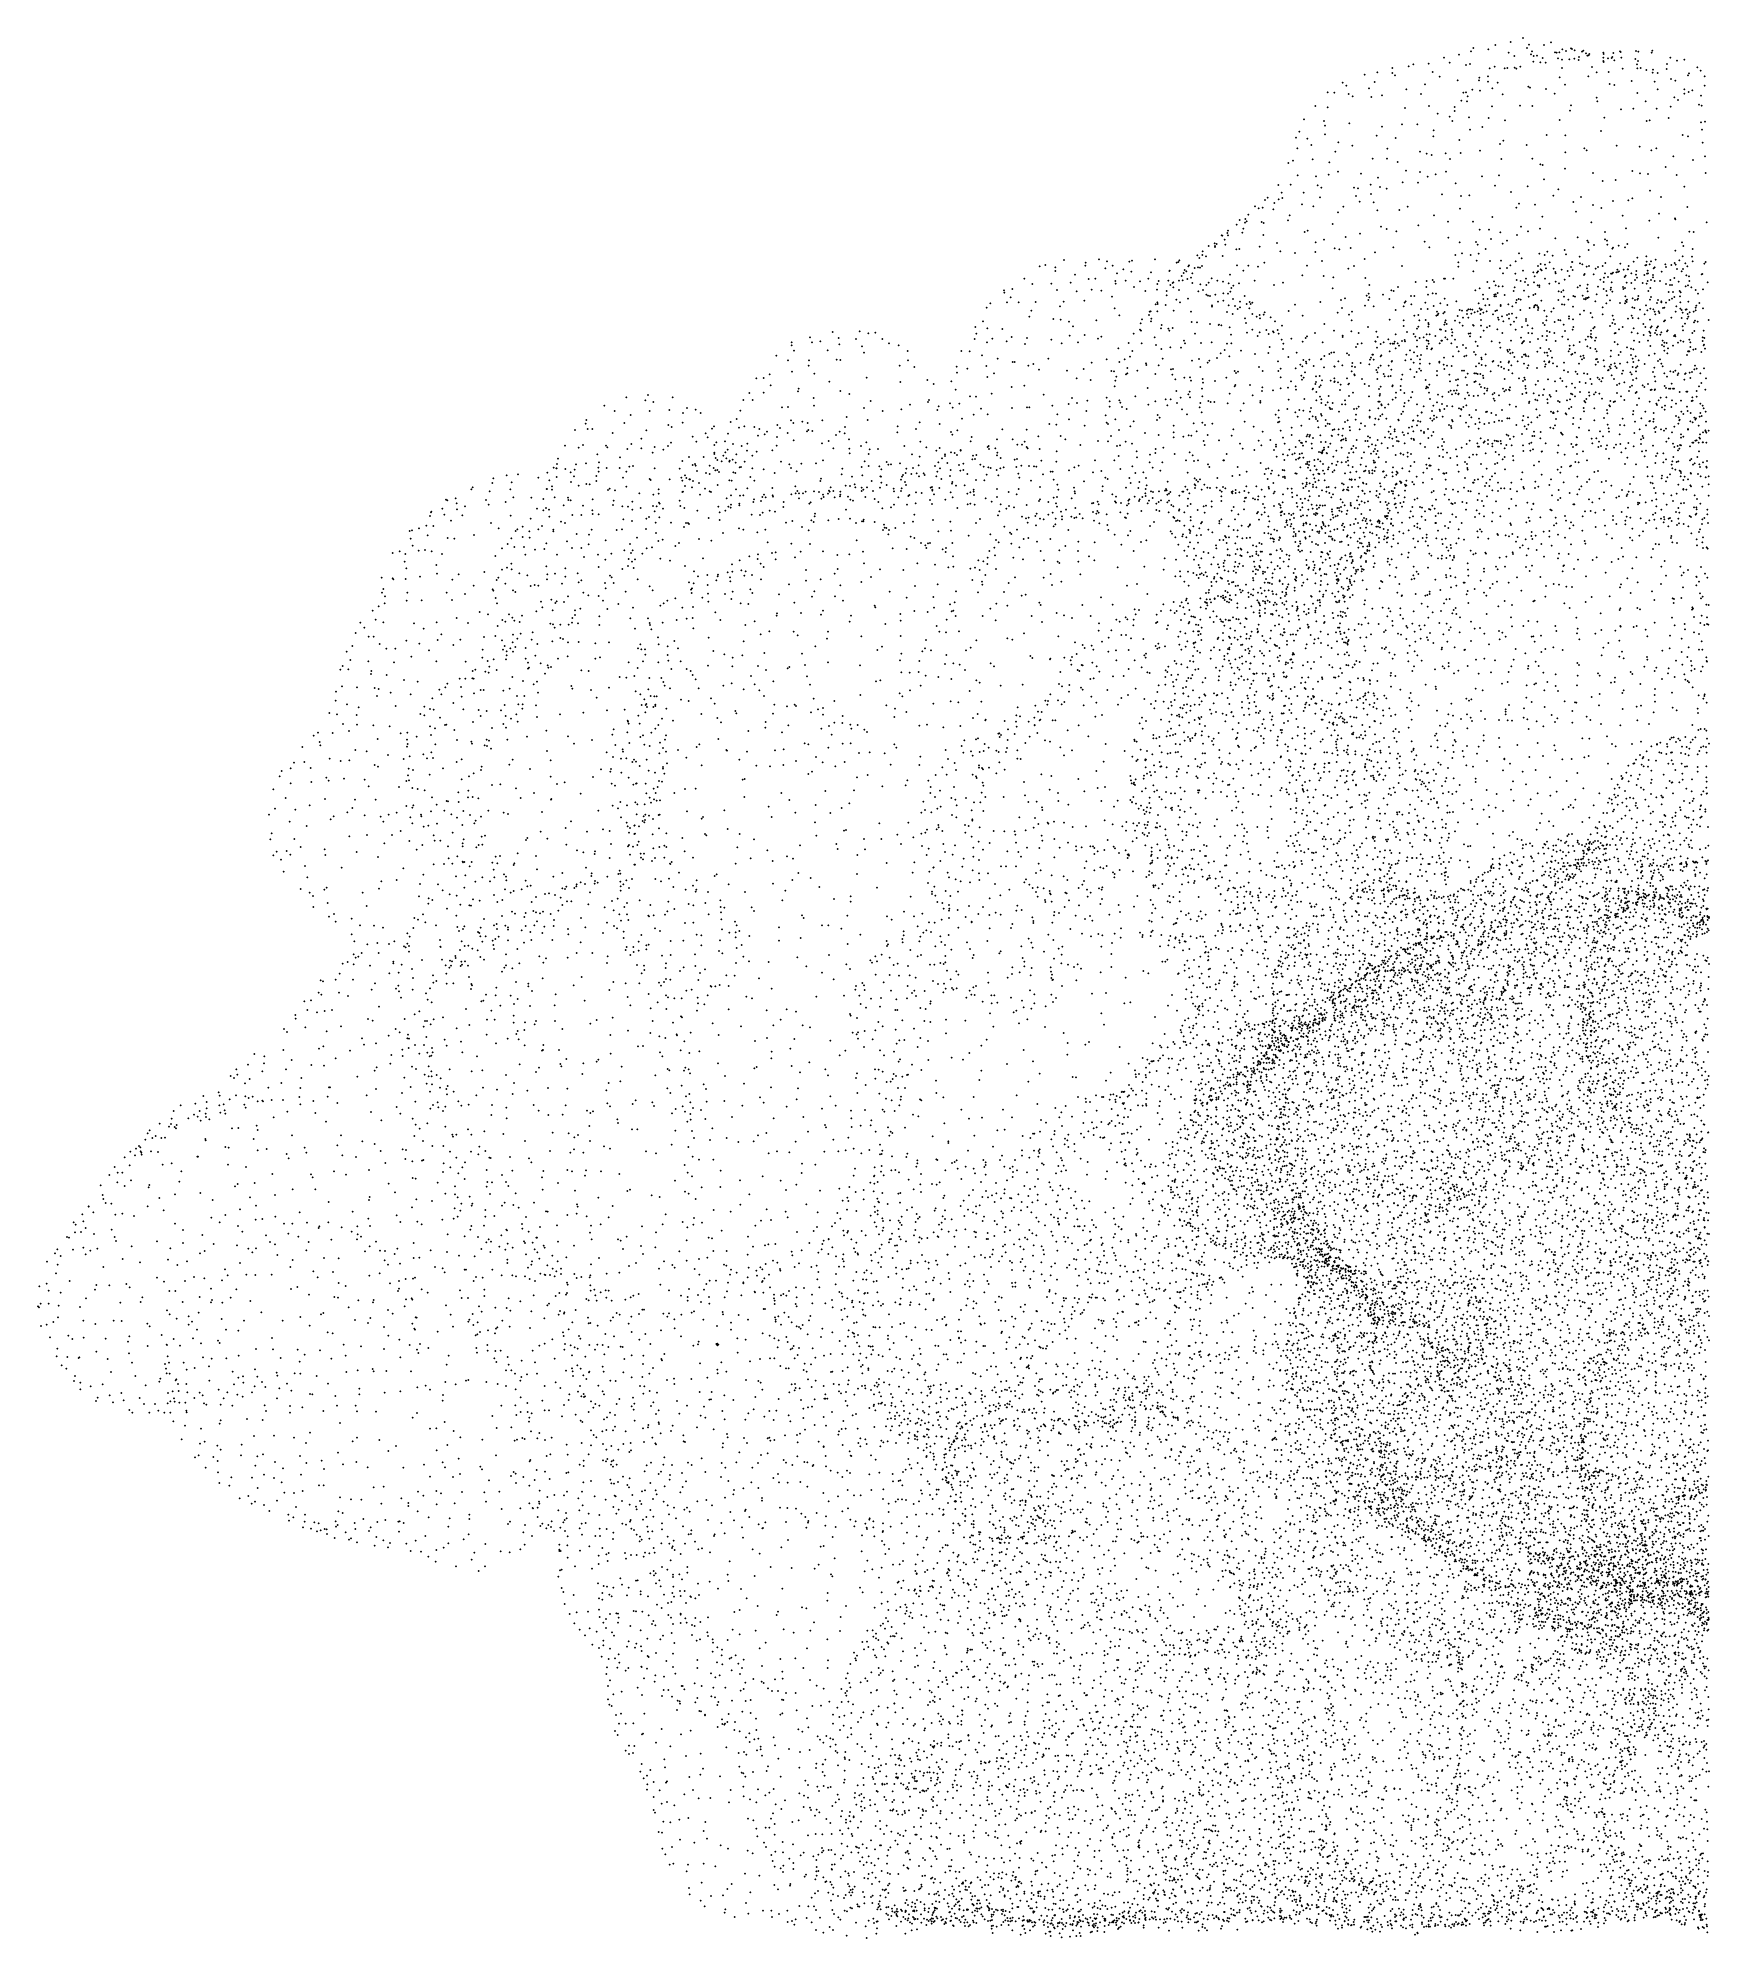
# Model space of a CAD drawing. Header units: metres. Extents: x -25 to 25, y -27.8 to 27.8.
# Drawn here: x -24.97 to -11.2, y -0.22 to 15.44 of the extents above; entities that cross this region are included whole.
import ezdxf

# ---------------------------------------------------------------- set-up
doc = ezdxf.new("R2010")
doc.units = ezdxf.units.M

msp = doc.modelspace()

# ---------------------------------------------------------------- linework, layer by layer
for p in [(-13.1407, 15.3534, 13.2846), (-13.0152, 15.3445, 13.5149), (-12.9594, 15.3775, 13.0173), (-12.8327, 15.404, 13.402), (-12.7313, 15.4365, 13.1589), (-12.698, 15.3537, 13.5845), (-12.6794, 15.3803, 12.9546), (-12.5576, 15.3777, 13.479), (-12.5007, 15.3999, 13.3335), (-12.4067, 15.3441, 11.6373), (-12.3343, 15.3524, 13.2327), (-12.3252, 15.3452, 13.5047), (-13.8058, 15.1894, 13.2774), (-13.6724, 15.202, 13.4741), (-13.6344, 15.2182, 13.2415), (-13.5084, 15.2264, 13.4966), (-13.3822, 15.2742, 13.1434), (-13.3346, 15.2327, 13.5768), (-13.2585, 15.2995, 13.44), (-13.2, 15.2135, 12.7832), (-13.1659, 15.2228, 13.666), (-13.1589, 15.3276, 13.0269), (-13.005, 15.1877, 12.5691), (-12.9639, 15.1992, 11.4019), (-12.8803, 15.1872, 11.9268), (-12.8582, 15.1897, 13.8437), (-12.8486, 15.3153, 13.6481), (-12.8017, 15.2892, 11.7124), (-12.7994, 15.1913, 11.195), (-12.7841, 15.1827, 12.1567), (-12.7534, 15.2011, 12.3779), (-12.6646, 15.303, 11.8594), (-12.6554, 15.3264, 11.5248), (-12.6462, 15.2423, 12.4874), (-12.641, 15.2888, 13.7652), (-12.6152, 15.2917, 12.6443), (-12.5864, 15.2363, 11.1782), (-12.5694, 15.2712, 12.0821), (-12.5425, 15.2322, 13.9045), (-12.4669, 15.3188, 13.7133), (-12.4522, 15.3161, 12.8095), (-12.4424, 15.2701, 12.6133), (-12.4317, 15.3195, 11.9282), (-12.4099, 15.1893, 14.0519), (-12.4086, 15.2581, 11.2352), (-12.3761, 15.3295, 11.4666), (-12.3485, 15.2608, 12.3599), (-12.3074, 15.2664, 13.9247), (-12.3034, 15.3345, 11.7854), (-12.2725, 15.2564, 12.5033), (-12.2695, 15.2788, 12.8241), (-12.2433, 15.323, 11.9391), (-12.2321, 15.3312, 11.6269), (-12.2097, 15.3113, 11.4758), (-12.1988, 15.2903, 13.0189), (-12.1879, 15.2927, 12.2481), (-12.1834, 15.3045, 13.7595), (-12.1624, 15.1972, 14.1), (-12.0682, 15.2458, 11.3512), (-12.0675, 15.2744, 12.5388), (-12.0674, 15.3159, 11.7522), (-12.0663, 15.3035, 13.5121), (-12.0646, 15.2396, 12.8852), (-12.0291, 15.2691, 13.206), (-12.0008, 15.2726, 11.4909), (-11.9952, 15.2799, 13.3721), (-11.9861, 15.3128, 12.3568), (-11.9773, 15.2533, 12.7242), (-11.9307, 15.3262, 12.1876), (-11.9251, 15.3212, 12.0144), (-11.92, 15.2736, 13.6074), (-11.9079, 15.1826, 11.3308), (-11.8059, 15.2642, 12.7087), (-11.8002, 15.3281, 12.3735), (-11.7916, 15.2189, 13.6849), (-11.7878, 15.1861, 13.8954), (-11.7816, 15.2466, 11.6426), (-11.7809, 15.3238, 12.0923), (-11.7598, 15.1896, 12.9524), (-11.6687, 15.3145, 12.4999), (-11.6648, 15.331, 12.2662), (-11.5427, 15.2216, 12.7373), (-11.5168, 15.2733, 11.9891), (-11.4605, 15.249, 12.5754), (-11.4004, 15.2592, 12.2219), (-11.293, 15.1953, 12.333), (-14.2153, 15.0676, 13.4976), (-14.185, 15.044, 13.6799), (-14.0346, 15.1347, 13.5419), (-13.9521, 15.0732, 12.9656), (-13.9315, 15.1545, 13.4185), (-13.8065, 15.1472, 13.629), (-13.7862, 15.1276, 12.9896), (-13.5386, 15.0541, 13.838), (-13.4736, 15.1567, 13.6671), (-13.4175, 15.118, 12.7842), (-13.2686, 15.0887, 12.607), (-13.0939, 15.0879, 12.4554), (-13.0895, 15.111, 11.5323), (-13.0186, 15.1213, 11.8289), (-13.0179, 15.0755, 12.0804), (-12.9385, 15.0697, 11.1243), (-12.685, 15.0369, 10.9731), (-12.6735, 15.0276, 14.1187), (-12.4286, 15.1138, 11.032), (-12.3834, 15.052, 14.2859), (-12.1925, 15.12, 14.2329), (-12.1229, 15.1531, 11.1494), (-12.0245, 15.1551, 14.1585), (-12.0154, 15.0579, 14.315), (-11.9767, 15.0502, 11.0831), (-11.834, 15.0827, 14.2158), (-11.7136, 15.1737, 13.2494), (-11.6624, 15.1518, 13.7674), (-11.659, 15.1755, 11.5773), (-11.6464, 15.0764, 14.0321), (-11.6213, 15.1474, 13.5142), (-11.5462, 15.1814, 11.706), (-11.5097, 15.1, 13.3318), (-11.4745, 15.0859, 13.0857), (-11.3702, 15.1283, 12.737), (-11.361, 15.1456, 11.8474), (-11.2657, 15.1681, 12.1208), (-11.2339, 15.1197, 12.4903), (-11.2326, 15.0446, 12.6821), (-14.4408, 14.8775, 13.3859), (-14.3394, 14.9877, 13.4522), (-14.2862, 14.9848, 13.2134), (-14.1681, 14.9744, 13.8256), (-14.1333, 14.9564, 12.8846), (-13.999, 15.0216, 13.8457), (-13.9801, 14.9517, 12.7403), (-13.8928, 14.9635, 13.9492), (-13.6928, 15.0141, 12.6967), (-13.5719, 14.9752, 12.6052), (-13.5052, 14.875, 12.3953), (-13.2373, 14.9205, 12.1884), (-13.2231, 14.9867, 12.3687), (-13.2007, 14.988, 11.4133), (-13.1913, 14.9161, 11.2464), (-13.1875, 14.9561, 11.8607), (-13.1466, 15.0106, 13.9076), (-13.0832, 15.0021, 11.1773), (-12.9853, 14.8745, 14.063), (-12.9842, 15.0219, 13.9511), (-12.8974, 14.9721, 11.0015), (-12.7539, 14.8802, 14.2219), (-12.6541, 14.8774, 10.8574), (-12.5397, 15.0165, 14.2583), (-12.4695, 14.9775, 10.901), (-12.3337, 14.8811, 10.8476), (-12.1228, 14.944, 10.9163), (-12.119, 14.9136, 14.489), (-11.7873, 14.9826, 14.3233), (-11.7196, 14.915, 11.0884), (-11.6194, 15.0127, 11.2927), (-11.5126, 14.8698, 14.1959), (-11.4821, 14.9478, 11.3482), (-11.4522, 14.9255, 14.0119), (-11.4011, 14.9781, 13.7361), (-11.3994, 15.0137, 13.4895), (-11.3654, 14.9921, 13.2891), (-11.3352, 15.0044, 11.6119), (-11.2789, 14.8869, 13.4611), (-11.2626, 14.9602, 12.8737), (-11.2568, 14.8799, 13.2673), (-14.5357, 14.7664, 13.5309), (-14.3705, 14.754, 12.8947), (-14.3625, 14.7144, 13.9146), (-14.3394, 14.8647, 13.7999), (-14.1608, 14.7333, 12.6062), (-13.7284, 14.7261, 12.3148), (-13.7032, 14.8607, 12.4846), (-13.6016, 14.7257, 12.2222), (-13.4322, 14.813, 12.1789), (-13.3345, 14.7898, 11.7887), (-13.3136, 14.7532, 11.314), (-13.2934, 14.8362, 11.9681), (-13.2929, 14.8687, 11.5759), (-13.1743, 14.7836, 14.0634), (-13.0143, 14.7777, 10.9333), (-12.8798, 14.7596, 14.2101), (-12.4273, 14.7602, 10.7945), (-12.3435, 14.8372, 14.5086), (-12.0607, 14.7802, 14.5604), (-11.9214, 14.8477, 10.927), (-11.8213, 14.8544, 14.4535), (-11.7103, 14.7527, 10.9887), (-11.6869, 14.7594, 14.4548), (-11.6299, 14.8544, 14.3315), (-11.5289, 14.7782, 11.1635), (-11.2636, 14.7411, 11.4312), (-11.2313, 14.748, 13.6674), (-14.6014, 14.6145, 13.4706), (-14.5727, 14.6643, 13.3084), (-14.5069, 14.6079, 13.7893), (-14.3611, 14.642, 12.7715), (-14.2523, 14.5767, 12.5508), (-13.9364, 14.6329, 12.3392), (-13.8916, 14.706, 14.1286), (-13.7805, 14.6115, 12.187), (-13.47, 14.6255, 11.7807), (-13.4658, 14.6762, 14.1239), (-13.2558, 14.5963, 14.1452), (-13.1662, 14.6802, 11.0231), (-13.0653, 14.7045, 14.1402), (-12.9184, 14.5629, 10.8305), (-12.893, 14.5921, 14.308), (-12.5345, 14.638, 14.5646), (-12.3807, 14.6358, 14.62), (-12.088, 14.6699, 10.8005), (-11.4142, 14.6377, 14.2332), (-11.3694, 14.6269, 11.2648), (-11.2547, 14.6821, 13.8131), (-11.2505, 14.5743, 11.3931), (-14.6646, 14.4064, 13.2467), (-14.6257, 14.4271, 13.0617), (-14.5894, 14.5273, 13.6606), (-14.4749, 14.5547, 12.8736), (-14.4631, 14.4383, 12.7071), (-14.3267, 14.4124, 12.5077), (-14.2767, 14.499, 14.0577), (-14.1356, 14.549, 12.4206), (-13.9696, 14.4416, 12.196), (-13.8508, 14.4436, 12.0656), (-13.8481, 14.5248, 14.1662), (-13.7641, 14.4163, 11.9131), (-13.58, 14.4998, 11.7642), (-13.525, 14.4847, 14.1761), (-13.4826, 14.4715, 11.5192), (-13.3672, 14.4875, 11.2406), (-13.3318, 14.4398, 14.2089), (-13.2426, 14.49, 11.0507), (-13.0837, 14.5096, 14.2354), (-12.9101, 14.4394, 14.3769), (-12.6987, 14.554, 14.4887), (-12.6536, 14.4434, 14.6096), (-12.3811, 14.4959, 10.7632), (-12.2256, 14.5264, 14.7273), (-12.2055, 14.5114, 10.7704), (-11.9582, 14.5482, 10.8126), (-11.7678, 14.5403, 10.9001), (-11.6728, 14.5122, 14.537), (-11.6308, 14.5281, 10.9906), (-11.492, 14.4625, 14.3822), (-11.3299, 14.431, 14.1839), (-11.2294, 14.4627, 13.9156), (-14.5865, 14.3057, 12.7831), (-14.4352, 14.298, 12.5332), (-14.3311, 14.3112, 13.9961), (-14.2551, 14.3355, 12.3601), (-14.065, 14.3194, 12.1777), (-13.9244, 14.2862, 14.1457), (-13.7231, 14.2481, 14.1812), (-13.6939, 14.3433, 11.6935), (-13.5964, 14.2441, 11.1465), (-13.5784, 14.3321, 11.4264), (-13.5164, 14.2935, 11.2705), (-13.4512, 14.3133, 14.259), (-13.3652, 14.336, 11.1184), (-13.0674, 14.2962, 14.3753), (-12.9267, 14.3049, 10.8468), (-12.5876, 14.3968, 10.7789), (-12.5687, 14.3916, 14.7652), (-12.558, 14.2709, 14.9177), (-12.3842, 14.3605, 14.8837), (-12.1532, 14.3255, 10.8006), (-12.0745, 14.2582, 14.9393), (-11.9658, 14.2659, 10.8609), (-11.829, 14.3399, 14.7081), (-11.7665, 14.3218, 10.9348), (-11.6995, 14.3166, 14.6114), (-11.5542, 14.3732, 11.0812), (-11.4645, 14.3087, 14.3716), (-11.2247, 14.3237, 13.9944), (-14.857, 14.1026, 13.514), (-14.8329, 14.1222, 12.9777), (-14.7462, 14.2268, 13.4327), (-14.7429, 14.1061, 13.7248), (-14.7176, 14.1637, 12.7683), (-14.7129, 14.1175, 12.6082), (-14.6444, 14.2273, 13.7173), (-14.5384, 14.1615, 12.054), (-14.4214, 14.2232, 12.3893), (-14.4022, 14.1226, 11.7911), (-14.3907, 14.2029, 12.1467), (-14.1225, 14.2031, 11.9754), (-14.1065, 14.1347, 11.644), (-14.0907, 14.1989, 14.0791), (-14.0772, 14.0878, 11.3747), (-13.9843, 14.2272, 11.9062), (-13.9839, 14.1515, 11.4925), (-13.9093, 14.2104, 11.6526), (-13.8539, 14.196, 11.2816), (-13.3976, 14.1484, 14.3426), (-13.2853, 14.2381, 10.9615), (-13.2418, 14.1347, 14.4105), (-13.1735, 14.1417, 10.8639), (-12.9619, 14.2211, 14.5034), (-12.8304, 14.1684, 14.746), (-12.6922, 14.2136, 10.8407), (-12.4792, 14.1365, 15.0762), (-12.4385, 14.1889, 10.8491), (-12.2516, 14.1274, 10.8948), (-11.9884, 14.095, 15.0192), (-11.8611, 14.0989, 11.0073), (-11.8299, 14.1157, 14.8868), (-11.6849, 14.1786, 11.0574), (-11.5928, 14.1276, 14.6316), (-11.4004, 14.2105, 11.2981), (-15.066, 13.9375, 13.3645), (-15.019, 13.9444, 12.0491), (-14.9922, 13.9824, 13.667), (-14.939, 14.0497, 13.1621), (-14.9089, 14.0332, 12.243), (-14.8761, 14.0384, 12.0312), (-14.7873, 14.0244, 11.8223), (-14.7782, 14.076, 12.1676), (-14.6662, 13.9339, 14.0695), (-14.6537, 13.9765, 11.5921), (-14.5523, 14.0675, 11.7277), (-14.4591, 14.0488, 13.9601), (-14.2555, 13.9992, 14.014), (-14.2096, 14.047, 11.4433), (-13.9608, 14.0818, 14.09), (-13.931, 14.0155, 10.9395), (-13.7483, 14.0202, 10.8194), (-13.6808, 14.047, 14.2207), (-13.4631, 13.9746, 14.3827), (-13.2499, 14.0309, 10.7757), (-12.9823, 13.961, 10.8009), (-12.7863, 14.0401, 14.9884), (-12.7641, 14.0708, 10.8869), (-12.6319, 14.0626, 15.0813), (-12.5717, 13.9652, 10.966), (-12.3164, 14.0843, 15.1463), (-12.2947, 14.0048, 10.9815), (-12.1532, 14.0597, 15.1279), (-12.0853, 14.0372, 10.986), (-11.9099, 13.9728, 11.0907), (-11.6881, 13.9328, 14.8758), (-11.6084, 13.9892, 11.2496), (-11.4764, 13.9506, 14.6538), (-11.4761, 13.9425, 11.364), (-11.3748, 14.043, 14.4903), (-15.2137, 13.8107, 13.4015), (-15.2072, 13.8093, 13.7018), (-15.1893, 13.7759, 13.0226), (-15.1678, 13.8291, 12.4827), (-15.1607, 13.8112, 12.655), (-15.1601, 13.8504, 12.2892), (-15.0906, 13.8997, 13.1994), (-15.0443, 13.8324, 11.8007), (-15.0355, 13.8666, 13.9492), (-15.021, 13.9149, 12.8413), (-15.0062, 13.9256, 12.5907), (-14.8838, 13.9211, 14.0114), (-14.8707, 13.8127, 14.1986), (-14.8661, 13.9114, 11.6959), (-14.5283, 13.837, 14.2109), (-14.5059, 13.8487, 11.3601), (-14.3706, 13.7752, 11.1735), (-14.2983, 13.9032, 11.2398), (-14.1914, 13.7973, 14.1565), (-14.0721, 13.8248, 10.8069), (-13.9014, 13.8819, 14.1102), (-13.8531, 13.8638, 10.6739), (-13.774, 13.8425, 14.2091), (-13.5915, 13.8928, 10.619), (-13.3494, 13.9239, 14.4829), (-13.3452, 13.7923, 14.5652), (-13.1425, 13.9243, 14.611), (-13.0866, 13.8578, 10.6826), (-13.0112, 13.858, 14.9576), (-12.9947, 13.7796, 15.407), (-12.9182, 13.8361, 15.2744), (-12.7794, 13.8147, 15.4828), (-12.7476, 13.8819, 15.2821), (-12.6897, 13.8445, 10.9667), (-12.5908, 13.8659, 15.3447), (-12.4635, 13.7864, 15.4888), (-12.2808, 13.7932, -8.4606), (-12.1664, 13.9193, 11.0869), (-12.0554, 13.8381, 15.1914), (-12.0533, 13.7781, -8.316), (-11.8825, 13.8685, 15.0747), (-11.6162, 13.791, 14.9126), (-11.3596, 13.8405, 14.6808), (-11.3236, 13.8395, 11.4458), (-11.218, 13.9185, 14.535), (-15.413, 13.6469, 12.4579), (-15.3964, 13.6229, 13.7071), (-15.3732, 13.6495, 13.3224), (-15.3689, 13.6794, 13.5029), (-15.3433, 13.6387, 12.957), (-15.3204, 13.7219, 12.2515), (-15.2711, 13.746, 12.5679), (-15.2693, 13.723, 13.1843), (-15.2672, 13.7135, 12.8238), (-15.2534, 13.7402, 12.0767), (-15.2052, 13.6405, 14.0833), (-15.1834, 13.733, 11.8877), (-15.0911, 13.6945, 11.706), (-15.0673, 13.6992, 14.1754), (-14.8998, 13.7177, 11.5259), (-14.7574, 13.7483, 14.3787), (-14.7301, 13.6804, 14.5148), (-14.6078, 13.6657, 11.2705), (-14.4417, 13.6745, 14.5311), (-14.4389, 13.7545, 14.3726), (-14.2811, 13.7028, 14.3965), (-14.2445, 13.695, 10.8736), (-14.1502, 13.7053, 14.2999), (-13.9486, 13.6697, 14.293), (-13.7988, 13.713, 10.5388), (-13.541, 13.7598, 10.5178), (-13.5032, 13.7115, 14.5034), (-13.2885, 13.65, 14.9028), (-13.2518, 13.7527, 14.7256), (-13.2332, 13.6636, 15.1549), (-13.1604, 13.6475, 10.5212), (-13.1174, 13.7557, 15.1111), (-13.1032, 13.7336, 15.3047), (-13.0943, 13.6588, 15.5238), (-13.0373, 13.6978, 10.6034), (-12.8972, 13.7423, 15.5668), (-12.863, 13.7676, 10.7802), (-12.7645, 13.6632, 15.7471), (-12.7402, 13.6207, 10.8289), (-12.5952, 13.659, 11.0723), (-12.5508, 13.6495, -8.7336), (-12.5301, 13.6752, -8.2748), (-12.485, 13.6432, 11.2012), (-12.388, 13.6913, -8.126), (-12.3772, 13.6538, -8.8675), (-12.2638, 13.636, 11.2439), (-12.2013, 13.7678, -8.2329), (-12.1908, 13.752, -8.7489), (-12.1884, 13.6891, -8.055), (-12.1448, 13.732, 11.2008), (-12.0383, 13.7675, -8.6632), (-12.0343, 13.7334, -8.16), (-12.0095, 13.6385, -8.0048), (-11.9927, 13.7018, -8.8067), (-11.9896, 13.7106, 11.2044), (-11.942, 13.7264, 15.1805), (-11.8893, 13.7127, -8.6874), (-11.8705, 13.739, -8.3947), (-11.7881, 13.6265, 15.1171), (-11.7149, 13.6367, -8.3578), (-11.4756, 13.6852, 3.5693), (-11.4204, 13.7536, 11.3437), (-11.4142, 13.6373, 3.3465), (-11.409, 13.7235, 3.714), (-11.3381, 13.6341, 14.8527), (-11.3323, 13.6991, 3.9174), (-16.7137, 13.5547, -6.1508), (-16.666, 13.567, -6.3094), (-16.584, 13.5178, -5.8291), (-16.5833, 13.5459, -6.496), (-16.5123, 13.6086, -6.2399), (-16.4214, 13.4875, -6.7065), (-16.3364, 13.562, -5.8999), (-16.3329, 13.5863, -6.491), (-16.2239, 13.6135, -6.3017), (-16.1708, 13.5388, -6.7248), (-16.1584, 13.5974, -6.5051), (-16.1102, 13.5612, -5.9839), (-16.0749, 13.4968, -5.8028), (-16.0223, 13.531, -6.8613), (-15.9742, 13.595, -6.2735), (-15.9564, 13.5108, -5.9126), (-15.9531, 13.6009, -6.6031), (-15.7952, 13.505, -6.0153), (-15.7622, 13.6126, -6.5624), (-15.6457, 13.5164, -6.1264), (-15.6426, 13.5202, -6.941), (-15.5834, 13.5847, -6.3748), (-15.5691, 13.5907, -6.7473), (-15.5614, 13.6055, -6.5689), (-15.5425, 13.4762, 13.0613), (-15.5265, 13.5, 13.6042), (-15.5194, 13.5252, 12.7622), (-15.5051, 13.5142, 13.2167), (-15.4874, 13.5568, 13.4093), (-15.4817, 13.5642, 12.6022), (-15.466, 13.4611, 12.0486), (-15.4541, 13.4968, -6.196), (-15.4345, 13.5405, -6.3588), (-15.4073, 13.5463, 13.8531), (-15.3932, 13.5457, -6.748), (-15.3753, 13.5594, -6.5658), (-15.1436, 13.4882, 11.643), (-15.0862, 13.5639, 14.3779), (-15.0339, 13.5208, 14.5224), (-14.9936, 13.5612, 11.52), (-14.913, 13.5536, 14.65), (-14.861, 13.5866, 11.4209), (-14.549, 13.4821, 11.1227), (-14.5093, 13.5615, 14.7695), (-14.3875, 13.5991, 10.9847), (-14.3715, 13.4748, 10.8699), (-14.2925, 13.4658, 14.8454), (-14.1693, 13.5375, 14.6948), (-14.1228, 13.558, 10.6411), (-14.0343, 13.6151, 14.435), (-13.7278, 13.558, 14.5254), (-13.2641, 13.5883, -9.01), (-13.2634, 13.5516, 10.4463), (-13.1404, 13.5141, -9.3189), (-13.1127, 13.6031, -8.9273), (-13.0016, 13.5993, -9.0541), (-12.9195, 13.5401, 10.6238), (-12.9105, 13.601, -8.8589), (-12.8953, 13.497, 15.8571), (-12.8623, 13.5413, -8.4473), (-12.8351, 13.5627, -9.1141), (-12.7938, 13.4944, -11.4222), (-12.7901, 13.5972, -8.731), (-12.7293, 13.5195, -11.1175), (-12.6447, 13.5054, -9.1426), (-12.6346, 13.4718, 10.901), (-12.6161, 13.5033, -11.5543), (-12.6077, 13.5134, -5.8751), (-12.6062, 13.5594, -8.1062), (-12.5849, 13.5735, -11.3338), (-12.5845, 13.5319, -11.0073), (-12.5755, 13.5222, -6.3092), (-12.5502, 13.5692, -6.1342), (-12.5402, 13.5398, 15.8881), (-12.5117, 13.5871, -11.1712), (-12.4771, 13.5357, 2.888), (-12.4647, 13.5092, -6.4321), (-12.4614, 13.4978, 3.1992), (-12.4114, 13.5272, -11.5347), (-12.3624, 13.5177, -5.7598), (-12.3485, 13.476, 15.9027), (-12.3334, 13.5499, 2.8046), (-12.3274, 13.5919, -6.0736), (-12.3241, 13.5905, -11.1246), (-12.3222, 13.5249, -9.0532), (-12.2615, 13.579, -6.2295), (-12.2407, 13.5718, -7.8863), (-12.2282, 13.4844, -6.4662), (-12.2223, 13.4937, 3.3364), (-12.2055, 13.553, -11.3994), (-12.1871, 13.5585, -11.0044), (-12.1469, 13.4899, 2.655), (-12.1318, 13.5354, -9.0465), (-12.1124, 13.5499, 3.0398), (-12.0747, 13.5586, -11.1245), (-12.063, 13.4622, 3.5415), (-12.0545, 13.4965, -5.9677), (-12.0519, 13.5832, 15.4682), (-12.0288, 13.4674, -10.4306), (-12.005, 13.4947, 2.7477), (-11.9967, 13.4961, -10.6635), (-11.9899, 13.5035, -10.019), (-11.9615, 13.5056, -11.286), (-11.9539, 13.5279, -11.0108), (-11.948, 13.5085, 3.3999), (-11.9393, 13.5152, 2.9426), (-11.9278, 13.5785, 15.3034), (-11.8999, 13.529, -7.8826), (-11.8922, 13.4675, 3.7719), (-11.8831, 13.4775, -9.0125), (-11.8678, 13.5301, -10.5184), (-11.8659, 13.5306, 10.9331), (-11.8592, 13.558, -10.3479), (-11.8367, 13.4973, -11.1271), (-11.8169, 13.5953, -8.0774), (-11.7991, 13.4873, -9.776), (-11.7975, 13.5184, -10.8659), (-11.7303, 13.4834, -7.9849), (-11.7215, 13.563, -10.4745), (-11.714, 13.5654, 10.8897), (-11.7115, 13.5942, -8.1926), (-11.7089, 13.4952, 3.9692), (-11.7037, 13.5209, 3.2551), (-11.7006, 13.4968, -8.8404), (-11.6854, 13.5711, 3.8217), (-11.676, 13.596, -10.1847), (-11.6593, 13.4839, 3.079), (-11.6576, 13.4658, 15.1696), (-11.6535, 13.5396, -8.6663), (-11.6456, 13.5472, -9.8535), (-11.6371, 13.6098, 3.5828), (-11.5887, 13.511, -10.8355), (-11.5566, 13.5728, 10.8333), (-11.5519, 13.5494, 4.0271), (-11.5072, 13.5658, -10.0223), (-11.4797, 13.5839, 14.953), (-11.4716, 13.5693, -10.2679), (-11.4602, 13.5347, 10.652), (-11.4408, 13.6056, 10.9536), (-11.4221, 13.5147, -10.7298), (-11.4106, 13.5329, -10.47), (-11.3931, 13.579, 10.791), (-11.3849, 13.4808, -9.908), (-11.376, 13.5567, 4.1462), (-11.3627, 13.4718, -10.874), (-11.3333, 13.5958, 11.1211), (-11.2581, 13.4896, -10.6756), (-11.2532, 13.4928, 14.9694), (-11.2357, 13.5772, 10.9342), (-11.2262, 13.59, 3.1251), (-17.0064, 13.3575, -6.1424), (-17.0044, 13.3386, -5.9632), (-16.9381, 13.3683, -6.3712), (-16.8383, 13.4526, -5.9336), (-16.7733, 13.4094, -5.7559), (-16.6157, 13.4131, -5.6564), (-16.5695, 13.3599, -6.7875), (-16.4582, 13.4201, -5.6146), (-16.4077, 13.3492, -5.3632), (-16.3093, 13.4517, -6.8256), (-16.2838, 13.3623, -5.1887), (-16.253, 13.4533, -5.6355), (-16.205, 13.3564, -5.0286), (-16.1159, 13.3065, -7.1448), (-16.0894, 13.4342, -5.5677), (-16.0859, 13.4118, -7.0187), (-16.0057, 13.4364, -5.4077), (-15.9346, 13.3862, -4.938), (-15.8854, 13.4333, -5.2338), (-15.8427, 13.3524, -7.1566), (-15.8187, 13.455, -5.5893), (-15.7461, 13.3622, -4.8789), (-15.7438, 13.4089, -5.0467), (-15.7331, 13.4335, -7.0779), (-15.6663, 13.317, 13.6217), (-15.6662, 13.353, 12.9666), (-15.6517, 13.4361, -5.7646), (-15.637, 13.4009, 12.8049), (-15.6164, 13.4184, 13.4878), (-15.6121, 13.4245, 12.422), (-15.6106, 13.3816, -4.9734), (-15.5654, 13.4378, -5.5792), (-15.5636, 13.3617, 12.1933), (-15.5334, 13.4401, -5.9615), (-15.4952, 13.4498, -7.0092), (-15.4544, 13.4182, 13.9733), (-15.4061, 13.3506, -7.0991), (-15.3897, 13.4073, -5.814), (-15.3659, 13.3596, 14.1506), (-15.3403, 13.3221, -4.9382), (-15.3386, 13.4008, -5.6345), (-15.3263, 13.3128, 11.7706), (-15.3196, 13.422, -6.1069), (-15.309, 13.3124, 14.3217), (-15.2947, 13.4572, -6.281), (-15.2663, 13.3217, -5.0746), (-15.2491, 13.4384, -6.8365), (-15.203, 13.4302, 14.4104), (-15.1996, 13.3331, -5.402), (-15.162, 13.3303, -5.7004), (-15.1567, 13.4162, -6.6942), (-15.1432, 13.3473, -6.0592), (-15.1329, 13.377, -6.2406), (-15.1182, 13.3964, -6.4545), (-15.0709, 13.4144, 14.6587), (-15.0238, 13.3113, 14.8281), (-14.9423, 13.4367, 11.4319), (-14.7817, 13.4011, 11.2924), (-14.7085, 13.4222, 14.9215), (-14.3, 13.3749, 10.7196), (-14.0285, 13.4586, 10.514), (-14.0176, 13.3127, -6.0712), (-14.0031, 13.331, -5.9168), (-13.9969, 13.4013, 14.8034), (-13.8834, 13.3218, -6.1509), (-13.815, 13.3584, -5.8778), (-13.7948, 13.3535, 14.8157), (-13.7614, 13.3839, 10.3737), (-13.654, 13.3123, -9.1044), (-13.6246, 13.3122, -5.7512), (-13.615, 13.4275, 14.7473), (-13.5273, 13.3852, -9.2597), (-13.5236, 13.4342, -8.821), (-13.5126, 13.3208, -8.6371), (-13.4743, 13.4427, 10.369), (-13.4733, 13.3338, 15.2159), (-13.4634, 13.4255, 15.039), (-13.4473, 13.331, -9.4512), (-13.3815, 13.4549, 15.2955), (-13.3742, 13.4546, -9.3183), (-13.3039, 13.4542, 15.523), (-13.1217, 13.3576, 15.8094), (-13.0871, 13.3749, -9.555), (-13.06, 13.3208, -11.1465), (-13.0231, 13.4274, -8.4223), (-13.0074, 13.3764, -11.446), (-12.9679, 13.4323, -9.4527), (-12.9664, 13.3226, -6.0266), (-12.9657, 13.3072, 2.6339), (-12.9555, 13.3256, 2.8161), (-12.955, 13.4003, 10.5572), (-12.9533, 13.3095, 3.0017), (-12.9391, 13.335, -9.6094), (-12.9319, 13.3901, -11.0835), (-12.8973, 13.3912, -11.5996), (-12.8805, 13.3196, -6.3018), (-12.8072, 13.3534, -5.6873), (-12.798, 13.3821, -10.9081), (-12.7825, 13.4426, -6.1115), (-12.7497, 13.434, -5.8373), (-12.7224, 13.3537, 2.3715), (-12.7125, 13.4277, 3.1051), (-12.7063, 13.4549, 2.8598), (-12.6897, 13.4017, 2.5231), (-12.6832, 13.3057, 3.4366), (-12.6454, 13.3206, -9.4679), (-12.6391, 13.4229, -9.2737), (-12.6289, 13.3282, 16.0431), (-12.6095, 13.3994, -11.7273), (-12.5965, 13.3849, -6.5269), (-12.5959, 13.3989, -5.6), (-12.549, 13.4546, -7.8824), (-12.5119, 13.4127, 10.9996), (-12.4614, 13.4283, -10.7786), (-12.4369, 13.3495, -5.5153), (-12.4324, 13.4166, -7.7884), (-12.4141, 13.3444, -9.2538), (-12.3978, 13.3589, -10.6478), (-12.3935, 13.3049, 16.0528), (-12.3882, 13.4452, 3.366), (-12.3161, 13.311, 3.7551), (-12.3028, 13.3049, -11.8546), (-12.2804, 13.3833, 3.6175), (-12.2606, 13.3961, -11.7308), (-12.2372, 13.3134, -6.666), (-12.2041, 13.3748, -10.3859), (-12.1986, 13.3497, -10.1405), (-12.1972, 13.4037, 15.9042), (-12.1235, 13.3259, -7.6546), (-12.1129, 13.3867, 3.7767), (-12.0942, 13.4447, -10.2194), (-12.0666, 13.3689, -11.7086), (-12.0662, 13.4275, -9.8891), (-12.044, 13.3513, 3.9523), (-12.0378, 13.3158, -6.5688), (-12.0066, 13.364, -9.7002), (-12.0057, 13.3802, -5.7558), (-11.9985, 13.4236, -11.5611), (-11.9935, 13.3465, 10.7597), (-11.9058, 13.384, -5.908), (-11.9029, 13.3689, 2.4861), (-11.8889, 13.3772, -7.7455), (-11.8873, 13.3072, -11.7532), (-11.875, 13.4208, -11.4678), (-11.8362, 13.4183, 2.6562), (-11.8089, 13.3724, 15.6002), (-11.8068, 13.4422, 15.4064), (-11.7907, 13.4608, 10.7359), (-11.7806, 13.3108, -9.0499), (-11.7449, 13.4181, -11.3561), (-11.7101, 13.4122, 2.7539), (-11.7024, 13.4357, 2.9184), (-11.6981, 13.3518, 2.5304), (-11.6801, 13.3757, 4.1874), (-11.6757, 13.4438, -11.1452), (-11.6464, 13.4335, -9.6718), (-11.6015, 13.4344, 10.5382), (-11.5527, 13.4101, -8.6842), (-11.531, 13.3446, 15.2353), (-11.5185, 13.403, -11.2327), (-11.5148, 13.4427, 4.2192), (-11.5019, 13.4023, -8.4987), (-11.4944, 13.3435, -8.177), (-11.4839, 13.46, -9.7591), (-11.4488, 13.4294, 2.9781), (-11.438, 13.3529, 10.3063), (-11.4371, 13.3086, 2.2403), (-11.4316, 13.3402, 4.4138), (-11.39, 13.3914, 15.1014), (-11.3716, 13.4003, -11.1575), (-11.3583, 13.4347, 10.4377), (-11.342, 13.3812, 2.7836), (-11.307, 13.3613, 2.4945), (-11.2894, 13.3297, -9.7276), (-11.2466, 13.3657, 2.1392), (-11.2097, 13.4238, -10.0898), (-17.1491, 13.2158, -5.9986), (-17.1194, 13.251, -6.1887), (-16.9836, 13.2593, -6.4945), (-16.9527, 13.2995, -5.775), (-16.8866, 13.2596, -6.6505), (-16.7815, 13.1896, -6.8056), (-16.7473, 13.2619, -5.5208), (-16.5463, 13.2266, -5.253), (-16.5155, 13.2647, -6.9373), (-16.346, 13.2719, -7.0505), (-16.0954, 13.2086, -4.7069), (-16.0565, 13.1531, -7.3109), (-15.8114, 13.1539, 13.336), (-15.8062, 13.1809, 12.737), (-15.7971, 13.1846, 13.1107), (-15.7583, 13.2437, 12.902), (-15.7433, 13.1835, 13.6464), (-15.7425, 13.2585, 12.5965), (-15.7409, 13.2451, 13.4726), (-15.6759, 13.2371, -4.656), (-15.6083, 13.1899, 13.9124), (-15.5862, 13.282, -7.2195), (-15.5568, 13.2596, 12.0778), (-15.4894, 13.2899, -4.7774), (-15.4647, 13.1826, 14.1464), (-15.2929, 13.2222, -7.1525), (-15.292, 13.2351, -4.7462), (-15.2426, 13.2657, 14.581), (-15.1992, 13.2719, 11.6209), (-15.1702, 13.1794, -4.5926), (-15.1567, 13.2348, 14.7533), (-15.1226, 13.1633, -7.0406), (-15.119, 13.2855, -6.9166), (-15.1023, 13.2301, -5.036), (-15.0822, 13.2042, -4.8845), (-15.0631, 13.2647, -5.593), (-15.0624, 13.2164, 11.4808), (-15.0075, 13.2455, -5.986), (-14.9847, 13.2104, -6.795), (-14.9827, 13.2629, -6.6316), (-14.9746, 13.2443, -6.1725), (-14.9609, 13.2564, -6.4513), (-14.9595, 13.1625, -5.3637), (-14.9002, 13.1536, -5.7512), (-14.8673, 13.1585, -6.5605), (-14.8578, 13.1761, -6.3137), (-14.6614, 13.1867, 11.1177), (-14.6085, 13.2396, 15.0583), (-14.5472, 13.148, 10.9546), (-14.4016, 13.261, 10.8068), (-14.2577, 13.174, 15.0534), (-14.2306, 13.2774, 10.6189), (-14.221, 13.2132, -5.9454), (-14.1982, 13.2906, 14.9646), (-14.1627, 13.1571, -5.6352), (-14.1404, 13.1819, -6.2407), (-14.0334, 13.2314, 10.4453), (-14.0047, 13.2789, 14.9236), (-13.9963, 13.2992, -5.7418), (-13.961, 13.2267, -6.2959), (-13.8315, 13.2857, -5.643), (-13.7802, 13.1961, -5.5119), (-13.7129, 13.2267, 14.9695), (-13.7046, 13.2567, -6.2753), (-13.6959, 13.267, -8.9376), (-13.6517, 13.2429, -9.2788), (-13.6251, 13.1478, -5.4774), (-13.5931, 13.1547, -8.5685), (-13.5712, 13.2046, 15.151), (-13.5359, 13.2564, -6.1939), (-13.516, 13.2049, 15.3043), (-13.4663, 13.2294, -8.482), (-13.4439, 13.148, -10.0042), (-13.4394, 13.1826, 15.4836), (-13.4321, 13.1546, -6.305), (-13.4285, 13.1669, -9.7811), (-13.4124, 13.2495, -6.0547), (-13.3867, 13.1676, -10.3053), (-13.3763, 13.2888, 10.3602), (-13.3761, 13.179, -5.6384), (-13.3543, 13.2382, -5.8933), (-13.2809, 13.2667, 15.7105), (-13.2517, 13.1963, -9.8374), (-13.2315, 13.1911, -10.0017), (-13.1923, 13.1628, 15.8416), (-13.1915, 13.1907, -10.2295), (-13.1814, 13.2019, -11.1192), (-13.1646, 13.2013, -6.1158), (-13.156, 13.166, 2.4423), (-13.1488, 13.1987, -5.7534), (-13.1289, 13.1758, 2.671), (-13.105, 13.1842, -10.0901), (-13.0959, 13.2508, -5.9502), (-13.0885, 13.2091, 2.8188), (-13.0815, 13.1636, -10.4972), (-13.0782, 13.1965, -9.9208), (-13.0711, 13.1999, -11.744), (-13.0571, 13.2861, -8.2819), (-13.0558, 13.1729, -10.8257), (-13.0408, 13.2348, -6.2162), (-13.029, 13.1861, 2.1717), (-13.0203, 13.2861, -10.9862), (-13.0078, 13.2378, -9.7808), (-12.9779, 13.1613, -8.1462), (-12.9576, 13.1878, 10.5098), (-12.9453, 13.1934, -11.8393), (-12.9141, 13.2285, -10.7836), (-12.9132, 13.2374, -5.5939), (-12.8619, 13.1553, -10.6087), (-12.8511, 13.2433, 3.3471), (-12.8458, 13.1639, -9.8725), (-12.8213, 13.1652, -5.4357), (-12.8184, 13.2261, -6.5243), (-12.7879, 13.2572, -11.8622), (-12.7835, 13.2789, 16.0448), (-12.7655, 13.2865, -5.5231), (-12.7513, 13.1965, 2.0949), (-12.75, 13.2811, 10.6694), (-12.675, 13.2114, -9.6551), (-12.6393, 13.2189, -7.8084), (-12.6375, 13.2283, -6.6606), (-12.6288, 13.2372, -5.4192), (-12.6142, 13.2332, -11.9222), (-12.6073, 13.1971, 10.7151), (-12.606, 13.2209, 3.6158), (-12.6025, 13.2111, -10.5779), (-12.5782, 13.2728, 2.2126), (-12.5548, 13.1914, 16.1265), (-12.4957, 13.1819, 2.1024), (-12.4783, 13.2096, -9.4975), (-12.44, 13.2773, -6.6962), (-12.4089, 13.242, -10.5067), (-12.3895, 13.2393, -5.3971), (-12.3575, 13.2806, 10.8839), (-12.3179, 13.2229, -10.0716), (-12.2608, 13.1594, -7.5884), (-12.2286, 13.2874, -9.8862), (-12.2266, 13.1897, -9.3668), (-12.2128, 13.2834, -5.4823), (-12.2105, 13.2942, 3.8928), (-12.1993, 13.2959, 2.2917), (-12.1903, 13.3009, 10.8517), (-12.1722, 13.1711, 16.1045), (-12.134, 13.2666, -11.8744), (-12.0741, 13.1595, -9.4534), (-12.0728, 13.2167, 4.1298), (-12.0443, 13.2512, 15.973), (-12.0126, 13.2745, 2.3034), (-11.9907, 13.1487, -6.6804), (-11.9306, 13.2544, -5.6485), (-11.8908, 13.2498, -7.6571), (-11.8829, 13.2687, 15.8333), (-11.8753, 13.2608, -6.4846), (-11.8745, 13.2803, 10.5531), (-11.8345, 13.1486, -9.2066), (-11.83, 13.2165, 10.4016), (-11.8274, 13.2915, 4.2049), (-11.8125, 13.2135, -11.8662), (-11.8073, 13.2777, 2.3391), (-11.7883, 13.2801, -6.2481), (-11.7819, 13.2884, -9.5124), (-11.7669, 13.1977, 10.2544), (-11.727, 13.16, -5.84), (-11.7158, 13.2342, 15.7181), (-11.7044, 13.1935, -6.133), (-11.6847, 13.2819, 4.3207), (-11.6811, 13.208, -9.4124), (-11.6765, 13.3021, 15.5478), (-11.6571, 13.2006, 10.0543), (-11.6453, 13.182, -8.9989), (-11.6404, 13.1614, -7.7905), (-11.6257, 13.2534, 2.2338), (-11.6174, 13.2786, -7.8899), (-11.6114, 13.1852, 9.7529), (-11.6064, 13.1719, -11.873), (-11.5909, 13.2674, -11.6802), (-11.5908, 13.2591, 10.2392), (-11.5762, 13.2135, 4.485), (-11.565, 13.2159, 2.0612), (-11.5509, 13.2549, 15.433), (-11.5256, 13.2775, -8.0138), (-11.5014, 13.2892, -9.5355), (-11.4829, 13.3019, -11.5397), (-11.4735, 13.1832, 1.7874), (-11.4677, 13.2268, -8.7042), (-11.4338, 13.208, -11.7072), (-11.4329, 13.2593, 10.1472), (-11.4232, 13.1951, -8.1212), (-11.4156, 13.1751, 1.1304), (-11.3899, 13.1974, -13.7957), (-11.3808, 13.2005, 9.9827), (-11.3737, 13.162, -8.2849), (-11.3673, 13.2644, 15.2162), (-11.356, 13.1778, 0.9672), (-11.3236, 13.1817, 1.4814), (-11.3082, 13.2146, 1.7064), (-11.3069, 13.1932, 1.2877), (-11.3028, 13.2309, -9.5897), (-11.2781, 13.2536, -13.5198), (-11.247, 13.2104, -11.5344), (-18.4194, 13.0136, -0.6184), (-18.1977, 13.0211, -1.0804), (-18.1247, 13.0031, -0.6544), (-18.0676, 13.0094, -0.9217), (-17.2422, 13.0544, -6.1307), (-17.2363, 13.0015, -5.7896), (-17.1806, 13.1037, -6.3458), (-17.1456, 13.0441, -6.4987), (-17.0201, 13.0406, -5.5293), (-16.7992, 13.1409, -5.4222), (-16.6004, 13.1212, -7.0017), (-16.5412, 13.1165, -5.043), (-16.4715, 13.1009, -4.8983), (-16.438, 13.062, -7.1802), (-16.247, 13.1104, -7.2673), (-15.9372, 13.0019, 13.1294), (-15.8858, 13.0346, 12.5778), (-15.88, 13.0846, 12.9349), (-15.8791, 13.0266, 13.4585), (-15.8707, 13.1182, -7.3721), (-15.7962, 13.1016, -4.4536), (-15.7932, 13.1248, 12.4396), (-15.7119, 13.0443, -7.419), (-15.7064, 13.0732, 12.181), (-15.6521, 13.0425, -4.3227), (-15.6434, 13.0264, 12.043), (-15.6184, 13.0464, 14.0072), (-15.46, 13.0959, 11.8506), (-15.4341, 13.0002, -4.209), (-15.4156, 13.0944, -4.3519), (-15.3099, 13.0812, 11.6792), (-15.2372, 13.0717, 14.7729), (-15.2358, 13.0742, -7.189), (-15.2164, 13.07, -4.3276), (-15.1475, 13.054, 11.4967), (-15.1372, 12.9925, -4.2131), (-15.0204, 13.1277, 14.9671), (-15.0134, 13.089, -4.4479), (-15.0045, 13.0102, -4.3145), (-14.9598, 13.0347, -6.9309), (-14.9247, 13.1408, -5.0453), (-14.9001, 13.0122, 15.1106), (-14.8985, 13.1264, -4.8376), (-14.8458, 13.0322, -4.4917), (-14.8265, 12.9994, -6.7689), (-14.809, 13.1364, 15.0747), (-14.7908, 13.0209, -5.5274), (-14.7854, 13.0108, -5.1127), (-14.7749, 13.1022, -6.0229), (-14.7508, 13.0308, -5.7633), (-14.7441, 13.0014, -4.9176), (-14.7159, 13.0662, -6.3054), (-14.4448, 13.0067, -6.1508), (-14.3679, 13.0796, -5.8242), (-14.2875, 13.0256, -6.303), (-14.1452, 13.0199, -6.4158), (-14.1423, 13.1098, 10.5034), (-14.0851, 13.0055, -5.3896), (-14.0086, 13.0561, 15.0565), (-13.9389, 13.018, 10.31), (-13.8279, 13.1149, -6.4584), (-13.78, 12.9966, 9.9724), (-13.713, 13.1093, -9.325), (-13.7124, 13.0634, 10.1892), (-13.6849, 13.0153, -10.3533), (-13.6309, 12.9986, 9.9179), (-13.6035, 13.041, -5.3542), (-13.5939, 13.059, -9.9327), (-13.5834, 13.1112, -9.5652), (-13.5322, 13.1123, -10.1653), (-13.5249, 12.9941, -10.6984), (-13.5115, 13.0591, -8.446), (-13.5094, 13.0898, -10.4472), (-13.5076, 13.0776, 10.2103), (-13.5006, 12.9942, 10.0786), (-13.4129, 13.0367, -11.3243), (-13.4072, 13.0341, -6.4656), (-13.3792, 13.0744, -11.5348), (-13.372, 13.0929, 10.306), (-13.368, 13.0241, -11.0988), (-13.3661, 13.111, -10.5731), (-13.3602, 13.0807, -8.3315), (-13.3167, 13.0363, 2.4155), (-13.313, 13.0113, 2.5678), (-13.2897, 13.1079, -11.6572), (-13.2687, 13.1472, -11.2403), (-13.2533, 13.0902, -10.9557), (-13.2282, 13.0671, 2.7373), (-13.2252, 13.1315, 10.3676), (-13.1818, 13.133, 2.1446), (-13.1781, 13.0018, 3.3068), (-13.1652, 13.0047, -11.9522), (-13.1413, 13.0709, -5.5179), (-13.1373, 13.0671, -8.1956), (-13.0759, 13.0655, -6.4775), (-13.0754, 13.1146, 1.9827), (-13.0549, 13.0249, 15.977), (-13.0261, 13.0538, 3.4047), (-13.0041, 13.0628, -11.9507), (-12.9414, 13.0367, -5.4068), (-12.9373, 13.1333, 16.0326), (-12.9309, 13.117, -6.5187), (-12.9025, 13.1449, -10.0906), (-12.9015, 13.0067, -6.6556), (-12.8923, 13.1019, 3.4929), (-12.8448, 13.1246, -10.2766), (-12.8319, 13.0738, -7.9416), (-12.8047, 13.1009, -11.9782), (-12.7909, 13.0344, 16.1266), (-12.785, 13.1321, 10.5667), (-12.7382, 13.0551, -6.7325), (-12.7058, 13.1217, -10.4775), (-12.7044, 13.1041, 3.6663), (-12.6921, 13.0705, -10.1282), (-12.6875, 13.0052, -7.7817), (-12.6549, 13.0046, 10.5259), (-12.6533, 13.0443, 1.8798), (-12.5664, 13.0888, 3.8712), (-12.5524, 13.0724, -9.8359), (-12.5378, 13.1096, -10.407), (-12.5339, 13.1449, -6.7609), (-12.5323, 13.023, 16.2456), (-12.5116, 13.0159, -12.0876), (-12.4716, 13.0061, 1.9173), (-12.468, 13.0982, -10.0003), (-12.4383, 13.1141, -9.7059), (-12.4231, 13.1104, -7.6279), (-12.3963, 13.0743, -5.2813), (-12.383, 13.0229, 4.2931), (-12.3525, 13.1234, 4.0973), (-12.352, 13.1433, -9.85), (-12.3201, 13.0325, 1.9979), (-12.3184, 13.1189, 10.6949), (-12.3156, 13.0567, -12.0668), (-12.1703, 13.0254, 16.2395), (-12.1689, 12.9971, 1.9702), (-12.1579, 13.1358, -5.3834), (-12.1507, 13.0446, 4.3669), (-12.1384, 13.0549, -6.8049), (-12.0134, 13.0636, 10.1655), (-11.9949, 13.0879, 2.0226), (-11.9828, 13.1162, 9.9404), (-11.9746, 13.0025, -6.7589), (-11.9724, 13.08, 10.3161), (-11.9663, 13.007, -5.4106), (-11.9393, 13.0359, -7.5681), (-11.9092, 13.0554, 9.4998), (-11.864, 13.1249, 9.6306), (-11.8342, 13.012, 1.7816), (-11.8271, 13.1287, 15.9471), (-11.8169, 13.0456, -5.5634), (-11.7856, 13.0033, -7.629), (-11.7805, 13.1279, -6.4816), (-11.7375, 13.0802, 9.4446), (-11.7227, 13.0551, -12.0739), (-11.6903, 13.0171, 0.9353), (-11.6844, 13.1167, 1.8521), (-11.6805, 13.0057, 4.6884), (-11.6775, 13.0506, 1.1698), (-11.6688, 13.0599, -9.1737), (-11.6415, 13.007, -13.8243), (-11.6332, 13.0272, -5.8586), (-11.6269, 13.0511, -13.4881), (-11.6248, 12.9921, -7.7361), (-11.6174, 13.0613, -6.1893), (-11.5995, 12.9931, 15.8767), (-11.5901, 13.0129, 0.7855), (-11.5689, 13.1011, 1.638), (-11.5595, 13.1119, 15.6647), (-11.5446, 13.02, 4.7917), (-11.5368, 13.0285, -8.94), (-11.5078, 13.1325, 1.2827), (-11.4228, 13.13, 0.8228), (-11.4144, 13.0615, 9.3521), (-11.4128, 13.0283, 15.5447), (-11.3945, 13.082, 4.8075), (-11.3748, 13.1246, 9.4887), (-11.3686, 13.1398, -8.515), (-11.3353, 13.0067, -8.1696), (-11.3216, 13.0929, -11.8679), (-11.3193, 13.0217, -8.3433), (-11.3142, 13.1069, 15.3076), (-11.2921, 13.0986, 0.6535), (-11.2409, 13.0257, 4.9267), (-11.2012, 13.1135, -14.1484), (-18.757, 12.904, -0.6546), (-18.756, 12.9293, -0.869), (-18.7378, 12.8608, -1.1689), (-18.6061, 12.9711, -1.0618), (-18.5887, 12.9288, -0.4829), (-18.5191, 12.9375, -1.2412), (-18.4591, 12.8627, -0.3327), (-18.3689, 12.9643, -0.4504), (-18.3647, 12.9133, -1.3349), (-18.2259, 12.9569, -1.2799), (-18.1782, 12.8954, -0.3777), (-18.1594, 12.8436, -1.4165), (-18.0086, 12.9561, -1.147), (-17.9548, 12.9225, -0.6008), (-17.8751, 12.9058, -0.7578), (-17.8006, 12.8579, -0.9101), (-17.358, 12.8589, -6.0485), (-17.2911, 12.8556, -5.7526), (-17.2474, 12.9568, -6.3816), (-17.1469, 12.9281, -5.5718), (-17.1042, 12.9606, -6.6434), (-16.9852, 12.9372, -5.3989), (-16.9433, 12.9726, -6.8144), (-16.8348, 12.9159, -5.2004), (-16.8167, 12.9644, -6.94), (-16.6182, 12.9522, -4.9295), (-16.5309, 12.9213, -7.1881), (-16.4645, 12.9842, -4.7677), (-16.3964, 12.9298, -7.2884), (-16.3412, 12.9904, -4.6524), (-16.2323, 12.9598, -7.3832), (-16.2048, 12.9752, -4.5241), (-16.0642, 12.8796, -4.3123), (-15.9787, 12.9252, 12.9353), (-15.9498, 12.8588, 12.516), (-15.8734, 12.9217, 13.6135), (-15.7665, 12.9714, -4.246), (-15.7549, 12.9064, 12.1616), (-15.7114, 12.8758, -4.0534), (-15.6351, 12.8874, 11.9758), (-15.5473, 12.8844, -4.0233), (-15.5233, 12.944, 11.8683), (-15.5147, 12.922, 14.1885), (-15.3836, 12.9226, 14.4793), (-15.2966, 12.9283, 14.7266), (-15.2215, 12.839, 11.4156), (-15.189, 12.8655, -7.2643), (-15.1696, 12.9187, -4.0669), (-15.1332, 12.9213, 14.9713), (-15.055, 12.8607, -7.1471), (-14.9167, 12.9827, 11.2147), (-14.8287, 12.8406, 15.1805), (-14.8166, 12.8905, 11.0318), (-14.7197, 12.9511, -6.6447), (-14.7091, 12.874, -5.4006), (-14.7042, 12.9178, -4.4342), (-14.6382, 12.9596, -6.4678), (-14.596, 12.8437, -4.8251), (-14.5471, 12.9346, -5.7221), (-14.5203, 12.9653, 15.1952), (-14.5089, 12.978, 10.8402), (-14.3809, 12.9289, 10.6845), (-14.3108, 12.8439, -6.4447), (-14.2877, 12.8468, -11.4403), (-14.2151, 12.983, -5.4737), (-14.2151, 12.9731, 10.543), (-14.1813, 12.8375, 15.1951), (-14.1063, 12.8906, 10.0606), (-14.0927, 12.9164, 10.2757), (-14.0593, 12.9206, 9.6918), (-13.9463, 12.9368, -5.2867), (-13.9455, 12.9354, -11.4649), (-13.9343, 12.8863, 15.1293), (-13.929, 12.9725, 10.1059), (-13.9033, 12.9145, 9.4829), (-13.8775, 12.9284, -6.5627), (-13.8395, 12.9531, -11.5757), (-13.8292, 12.8562, 3.141), (-13.8248, 12.9184, -10.0108), (-13.8055, 12.9179, 3.3265), (-13.793, 12.9197, -8.8809), (-13.7884, 12.9361, -9.2986), (-13.7792, 12.8811, -11.2065), (-13.7623, 12.9222, -10.6115), (-13.7528, 12.9029, 3.6571), (-13.7279, 12.9405, -11.7257), (-13.7064, 12.9476, -9.618), (-13.7035, 12.9363, 9.5007), (-13.6605, 12.8648, 2.9999), (-13.6292, 12.8461, 3.7961), (-13.6177, 12.9762, 9.7023), (-13.6049, 12.9465, -11.3292), (-13.6049, 12.8941, -10.9883), (-13.5816, 12.9652, -6.549), (-13.5488, 12.9702, -11.686), (-13.5239, 12.9449, -11.1737), (-13.5215, 12.8786, 2.2312), (-13.5213, 12.8963, 9.485), (-13.5108, 12.9403, 3.147), (-13.5089, 12.9187, -5.2909), (-13.4866, 12.8719, 2.5212), (-13.4811, 12.8809, 15.4508), (-13.4538, 12.9825, -10.8465), (-13.4172, 12.9207, -8.3178), (-13.4041, 12.9421, 9.8303), (-13.3981, 12.9421, 3.5611), (-13.3715, 12.9711, 3.3628), (-13.354, 12.953, 2.8297), (-13.32, 12.9217, 1.8373), (-13.3149, 12.9853, 2.995), (-13.2892, 12.9517, 10.1365), (-13.2743, 12.8922, -12.0787), (-13.2616, 12.854, 15.7645), (-13.2238, 12.9063, 3.5959), (-13.1986, 12.8841, 10.0189), (-13.1683, 12.9779, 1.8032), (-13.133, 12.8505, 15.9022), (-13.119, 12.935, -5.3844), (-13.1049, 12.8989, -12.1052), (-13.0802, 12.9724, 10.3463), (-12.9894, 12.9378, 3.5953), (-12.9234, 12.9265, 16.0848), (-12.9172, 12.8843, 3.7415), (-12.8601, 12.867, 4.3971), (-12.8528, 12.8534, 4.2301), (-12.8399, 12.8686, -6.8243), (-12.8339, 12.8382, 4.7626), (-12.829, 12.9432, 10.4), (-12.8144, 12.8435, -7.9052), (-12.7468, 12.9676, 3.8146), (-12.7397, 12.9199, 1.7048), (-12.7305, 12.9313, 4.3208), (-12.7225, 12.9401, 4.5157), (-12.6712, 12.9331, 16.2388), (-12.612, 12.8537, 5.4739), (-12.6062, 12.9573, -5.2367), (-12.588, 12.8839, 10.4099), (-12.5705, 12.9828, 4.1882), (-12.5512, 12.8447, 5.2505), (-12.538, 12.9489, 4.6632), (-12.5329, 12.981, 4.3787), (-12.5329, 12.8435, 5.6995), (-12.5152, 12.8733, -7.6472), (-12.5026, 12.8569, 4.9791), (-12.4598, 12.9403, -6.8788), (-12.4065, 12.976, 4.527), (-12.3581, 12.9534, -7.5694), (-12.3538, 12.8553, 10.0211), (-12.3465, 12.9016, 16.3796), (-12.3445, 12.8737, 9.7141), (-12.3134, 12.9037, 9.8737), (-12.3026, 12.843, 5.6296), (-12.2625, 12.9317, -12.1469), (-12.2147, 12.9516, 10.4055), (-12.1992, 12.8954, 4.7173), (-12.195, 12.9771, 9.7859), (-12.176, 12.8814, -6.901), (-12.1737, 12.9753, 4.5092), (-12.1651, 12.9683, 9.6242), (-12.1358, 12.9432, -5.2903), (-12.1342, 12.875, 9.3569), (-12.1298, 12.9686, 10.247), (-12.1233, 12.8548, 1.7622), (-12.004, 12.8606, 9.2411), (-11.9754, 12.9329, 16.2437), (-11.95, 12.9135, 4.6202), (-11.9252, 12.8503, 1.0705), (-11.8739, 12.8875, -12.2348), (-11.8404, 12.8784, 0.872), (-11.8199, 12.8717, -6.7378), (-11.8168, 12.9419, 1.1513), (-11.7725, 12.9315, 16.1081), (-11.735, 12.9906, 9.3125), (-11.699, 12.943, -6.5479), (-11.6813, 12.8981, 4.8007), (-11.6805, 12.9843, -5.7144), (-11.644, 12.8358, -12.9645), (-11.5842, 12.9074, -12.7826), (-11.5792, 12.9435, -9.0666), (-11.5692, 12.8972, -6.3597), (-11.5669, 12.9254, 0.6223), (-11.5652, 12.8609, 15.9712), (-11.5461, 12.9252, -6.0651), (-11.541, 12.8382, -5.92), (-11.5352, 12.881, 4.9245), (-11.4934, 12.9031, -9.2093), (-11.4867, 12.982, -13.1401), (-11.4771, 12.9894, -12.1268), (-11.4752, 12.9792, 15.7076), (-11.4523, 12.9254, -12.387), (-11.4296, 12.943, -8.8143), (-11.4086, 12.936, -14.1621), (-11.371, 12.8554, -12.9688), (-11.3657, 12.8544, 5.0173), (-11.3609, 12.8541, -8.7011), (-11.3584, 12.9506, 0.5468), (-11.3508, 12.9293, -12.8092), (-11.3508, 12.8906, 9.041), (-11.327, 12.8682, -9.2689), (-11.3063, 12.8742, -8.4643), (-11.2594, 12.8489, 15.4102), (-11.2506, 12.9413, -12.6413), (-11.2491, 12.9703, 9.1581), (-11.2404, 12.9044, -12.3569), (-11.2379, 12.9097, -12.1457), (-11.235, 12.9651, -11.9897), (-11.2298, 12.876, -14.409), (-18.8838, 12.8183, -0.7854), (-18.7865, 12.7799, -0.4499), (-18.7528, 12.6883, -0.3229), (-18.6165, 12.7375, -1.4438), (-18.6132, 12.7807, -0.2973), (-18.386, 12.7874, -1.4818), (-18.3545, 12.7836, -0.2205), (-17.8677, 12.7377, -0.449), (-17.7974, 12.7817, -1.2491), (-17.7459, 12.7274, -0.6212), (-17.3974, 12.7281, -5.9182), (-17.3938, 12.6798, -6.2968), (-17.3084, 12.7138, -6.4712), (-17.1874, 12.8221, -6.6399), (-17.1525, 12.7352, -5.4202), (-17.0593, 12.7939, -6.8103), (-16.9367, 12.7684, -6.9401), (-16.9187, 12.7674, -5.1514), (-16.8062, 12.7374, -4.9914), (-16.7661, 12.7507, -7.0855), (-16.7178, 12.7029, -4.8607), (-16.6404, 12.794, -7.1821), (-16.487, 12.6957, -4.5891), (-16.3493, 12.7103, -7.3992), (-16.2859, 12.761, -4.4133), (-16.1609, 12.7907, -7.4784), (-16.123, 12.6932, -4.0841), (-16.0993, 12.691, 12.8481), (-16.0571, 12.7666, 13.1882), (-16.0128, 12.7883, 12.642), (-15.9913, 12.7192, -3.9934), (-15.97, 12.8108, -4.1186), (-15.9073, 12.695, 12.2507), (-15.836, 12.757, 13.7939), (-15.8337, 12.7424, -3.9267), (-15.7312, 12.7394, 12.0309), (-15.6982, 12.7939, -7.5192), (-15.6313, 12.7078, 11.908), (-15.6146, 12.7111, 14.0924), (-15.4574, 12.7794, -7.4662), (-15.3995, 12.7932, 11.6586), (-15.389, 12.7249, 14.5136), (-15.3288, 12.7616, 14.6827), (-15.3151, 12.7792, -3.8604), (-15.2519, 12.8012, 14.8624), (-15.1488, 12.8134, -3.9028), (-15.106, 12.6934, -3.6446), (-15.0792, 12.6877, -7.2551), (-14.9373, 12.834, -7.0281), (-14.9046, 12.7256, 10.9207), (-14.8748, 12.6932, -3.655), (-14.7499, 12.7735, -4.011), (-14.7467, 12.6925, -6.8815), (-14.728, 12.7131, -3.8018), (-14.663, 12.8095, -4.2502), (-14.6036, 12.7156, -4.1151), (-14.5655, 12.7453, -5.4262), (-14.5476, 12.7319, -4.3259), (-14.5405, 12.7829, -4.6082), (-14.5279, 12.6819, -5.0015), (-14.5179, 12.7712, 15.2378), (-14.5156, 12.7552, -6.5669), (-14.4911, 12.7853, 10.7274), (-14.4558, 12.7352, -11.6844), (-14.3954, 12.7903, -11.5372), (-14.3913, 12.7915, -5.4903), (-14.3696, 12.7235, -11.888), (-14.3682, 12.8155, 15.2235), (-14.3248, 12.832, -11.6841), (-14.2843, 12.7327, -11.1796), (-14.2831, 12.7299, 9.7348), (-14.2523, 12.7724, 10.3336), (-14.2201, 12.7393, 9.5274), (-14.1639, 12.8258, -11.8897), (-14.1423, 12.6898, -6.536), (-14.1395, 12.7321, -12.0447), (-14.1369, 12.7599, -11.0809), (-14.1134, 12.7271, -10.3536), (-14.0683, 12.7589, -5.2312), (-13.9965, 12.7474, -9.943), (-13.992, 12.7865, 3.2195), (-13.9836, 12.8029, -10.1046), (-13.9705, 12.8274, 3.4912), (-13.9658, 12.8266, -10.5125), (-13.96, 12.7862, -6.5926), (-13.9401, 12.7002, -9.7325), (-13.9319, 12.6834, -12.1638), (-13.922, 12.72, 15.1926), (-13.9036, 12.7367, -5.1854), (-13.9023, 12.8148, -11.0261), (-13.8974, 12.8228, -11.9767), (-13.8379, 12.7379, 2.9458), (-13.8151, 12.7047, 9.1592), (-13.8114, 12.7703, -9.2491), (-13.8107, 12.7756, -8.9873), (-13.7007, 12.7825, -8.6103), (-13.691, 12.8268, -6.6192), (-13.6579, 12.706, 1.9659), (-13.654, 12.7897, 9.2394), (-13.6315, 12.7628, 2.747), (-13.6078, 12.6848, -12.2662), (-13.6011, 12.8181, -5.2045), (-13.584, 12.7131, -8.4675), (-13.5803, 12.7886, -12.102), (-13.5786, 12.7524, 3.9192), (-13.5711, 12.6961, 15.2727), (-13.571, 12.8246, 2.0934), (-13.5006, 12.7544, 9.2406), (-13.4377, 12.6927, 15.4445), (-13.4187, 12.7621, 1.7229), (-13.4185, 12.7704, -5.2203), (-13.3836, 12.7454, -6.6967), (-13.3825, 12.8025, 15.5844), (-13.3792, 12.7086, -8.2821), (-13.3571, 12.7382, 9.3146), (-13.3192, 12.7343, 3.9743), (-13.3063, 12.8149, 9.5612), (-13.2331, 12.6955, -6.8025), (-13.2168, 12.6949, 1.5428), (-13.2145, 12.8128, -12.203), (-13.198, 12.8196, 9.792), (-13.1196, 12.8266, 1.6182), (-13.1186, 12.7328, 5.572), (-13.0928, 12.7555, 3.9177), (-13.0726, 12.8019, -6.7822), (-13.0714, 12.7423, -12.3055), (-13.0701, 12.788, 9.9354), (-13.0391, 12.831, 10.1285), (-13.0391, 12.737, 4.0705), (-12.9955, 12.6913, 6.0061), (-12.9795, 12.77, -5.2945), (-12.9741, 12.7744, 5.5022), (-12.9339, 12.7364, 5.1523), (-12.9155, 12.7662, 5.8157), (-12.9095, 12.726, 9.8338), (-12.8863, 12.7112, 1.4933), (-12.8483, 12.7028, -12.339), (-12.8477, 12.7626, 16.2027), (-12.8468, 12.7738, 4.918), (-12.8267, 12.7389, 5.9832), (-12.801, 12.8097, 1.5849), (-12.7733, 12.7723, -5.2316), (-12.7391, 12.8096, 5.7341), (-12.7223, 12.8265, 5.3617), (-12.7215, 12.7541, -12.2534), (-12.7115, 12.8307, -6.9156), (-12.7054, 12.8163, 10.2928), (-12.6945, 12.7174, 9.8208), (-12.6866, 12.7391, 16.3659), (-12.6849, 12.8145, 5.0327), (-12.6135, 12.717, 6.1104), (-12.5546, 12.7728, 5.947), (-12.5477, 12.7295, 16.4849), (-12.5446, 12.7471, 9.747), (-12.5266, 12.8192, 1.6924), (-12.5166, 12.7645, 9.9739), (-12.5136, 12.7731, 10.1365), (-12.4921, 12.8037, 10.3004), (-12.4838, 12.7572, -12.2254), (-12.4487, 12.7326, -7.5994), (-12.3937, 12.7606, 5.9629), (-12.3922, 12.6991, 9.2627), (-12.3607, 12.6859, 6.1423), (-12.3313, 12.8282, 9.5126), (-12.3236, 12.8332, 10.309), (-12.2956, 12.6886, 16.5719), (-12.2695, 12.7545, 1.6747), (-12.2551, 12.8131, 5.2367), (-12.2435, 12.7896, -7.536), (-12.2328, 12.8203, 16.4524), (-12.227, 12.8006, -5.2255), (-12.1309, 12.7458, 1.6048), (-12.1278, 12.7884, 5.6479), (-12.1202, 12.7916, 5.3625), (-12.1113, 12.7675, 5.0421), (-12.0656, 12.7815, -5.2867), (-12.0588, 12.7306, -12.3775), (-12.0297, 12.6984, -12.5481), (-12.0238, 12.7018, 0.9842), (-12.0155, 12.7298, 1.1574), (-12.0075, 12.8141, 1.5411), (-12.0072, 12.7158, -6.9694), (-12.0048, 12.7443, 16.4476), (-11.9754, 12.7573, 9.1087), (-11.9683, 12.7329, 5.6859), (-11.9583, 12.7185, 5.2336), (-11.9427, 12.8245, 1.2953), (-11.9316, 12.7537, -12.7404), (-11.9066, 12.6961, 5.0202), (-11.8703, 12.7634, 4.862), (-11.8456, 12.682, 5.4141), (-11.8406, 12.8239, -12.3877), (-11.8272, 12.7937, 0.6902), (-11.8263, 12.7273, -6.8583), (-11.8216, 12.7666, -13.481), (-11.803, 12.8135, -12.8175), (-11.7995, 12.7211, 9.0042), (-11.7988, 12.6896, -5.4682), (-11.7868, 12.7305, -13.0934), (-11.7761, 12.7799, -7.5918), (-11.7263, 12.7512, 16.2616), (-11.691, 12.8232, -6.6571), (-11.6576, 12.6861, 0.4597), (-11.6473, 12.7209, -5.6396), (-11.6171, 12.7761, 16.1332), (-11.6003, 12.7906, 9.0171), (-11.5914, 12.7541, -13.1227), (-11.5785, 12.7315, 5.0187), (-11.517, 12.6905, -6.5375), (-11.4914, 12.6857, -5.9654), (-11.476, 12.6955, 0.3896), (-11.4301, 12.7445, -8.9249), (-11.3791, 12.8261, -7.9965), (-11.3558, 12.6792, -8.7412), (-11.3385, 12.6854, 15.7335), (-11.3179, 12.7059, -8.1076), (-11.312, 12.7368, -9.1897), (-11.2996, 12.7118, -8.5072), (-11.2379, 12.715, 5.1166), (-19.0481, 12.6317, -0.9163), (-18.9886, 12.6346, -0.5972), (-18.9386, 12.6646, -1.1921), (-18.9292, 12.5748, -1.333), (-18.7052, 12.527, -1.5638), (-18.6994, 12.5478, -0.179), (-18.5702, 12.6702, -0.1806), (-18.4465, 12.6053, -1.613), (-18.3559, 12.5296, -0.0657), (-18.1391, 12.6389, -1.594), (-17.8621, 12.6014, -0.3357), (-17.6394, 12.6199, -1.1524), (-17.5865, 12.5871, -0.977), (-17.4405, 12.6085, -6.1185), (-17.4049, 12.5393, -5.7351), (-17.1438, 12.6443, -6.7654), (-17.0887, 12.6744, -5.2856), (-16.9447, 12.5603, -6.983), (-16.8393, 12.5734, -4.9194), (-16.4081, 12.6336, -4.4549), (-16.2918, 12.619, -4.2061), (-16.0952, 12.5678, -3.8849), (-16.0884, 12.6136, -7.5325), (-16.0813, 12.6461, 13.3141), (-16.0004, 12.6658, 13.4577), (-15.9912, 12.6731, 12.4521), (-15.8223, 12.5539, -3.7043), (-15.7606, 12.6696, 13.9065), (-15.6198, 12.6639, -7.5717), (-15.5958, 12.624, -3.7132), (-15.5872, 12.5288, 14.1144), (-15.52, 12.6391, 14.2152), (-15.478, 12.5224, -3.5727), (-15.4732, 12.6418, 11.6413), (-15.4669, 12.6138, -7.5498), (-15.3758, 12.5486, 14.5127), (-15.3702, 12.6261, -3.6396), (-15.3659, 12.5962, 11.3298), (-15.269, 12.6122, 11.1398), (-15.1751, 12.6379, -7.3814), (-15.1058, 12.5659, 10.8718), (-15.1007, 12.5785, 15.0486), (-15.0953, 12.6781, 10.9899), (-14.9787, 12.5776, -3.4907), (-14.8801, 12.5281, -7.1619), (-14.8794, 12.5593, 10.756), (-14.7909, 12.5335, 15.2254), (-14.7281, 12.5512, 10.6879), (-14.7279, 12.6422, -3.6346), (-14.6656, 12.5549, -6.8561), (-14.6408, 12.6092, 15.2497), (-14.6036, 12.5662, -11.7028), (-14.6009, 12.5382, 10.5981), (-14.556, 12.6557, -3.9785), (-14.5515, 12.6231, -11.4711), (-14.5378, 12.6374, -5.1601), (-14.464, 12.5436, -4.9699), (-14.462, 12.548, -6.6233), (-14.4412, 12.585, -12.0024), (-14.4372, 12.6023, -4.738), (-14.4346, 12.6488, -11.2731), (-14.4078, 12.5623, 10.0721), (-14.4045, 12.6524, 10.4809), (-14.3969, 12.5761, 9.7379), (-14.3854, 12.6155, 10.2679), (-14.315, 12.6146, 9.4965), (-14.2854, 12.6014, -6.5152), (-14.2848, 12.6324, -12.0917), (-14.2808, 12.6082, -10.796), (-14.2542, 12.6006, -10.3553), (-14.239, 12.5362, 3.4749), (-14.2329, 12.5809, 9.3118), (-14.1805, 12.6326, -10.1748), (-14.1702, 12.584, -9.9779), (-14.1638, 12.5883, -12.1865), (-14.1199, 12.6666, 15.2394), (-14.1168, 12.6562, 3.2001), (-14.0559, 12.6263, -9.8249), (-14.035, 12.5857, 3.8703), (-14, 12.5698, -9.6292), (-13.9295, 12.6271, -6.6125), (-13.917, 12.5442, 4.0037), (-13.9042, 12.5642, 9.0575), (-13.8784, 12.6682, 3.9192), (-13.8702, 12.6504, -9.4932), (-13.8389, 12.6495, 2.8185), (-13.8219, 12.6529, -9.1218), (-13.8064, 12.5658, -12.3738), (-13.803, 12.5742, 2.3344), (-13.7385, 12.5697, 4.0741), (-13.7384, 12.5368, -12.5254), (-13.7325, 12.6248, 15.2032), (-13.7258, 12.6627, 2.1092), (-13.6255, 12.6434, 9.0901), (-13.5314, 12.6204, -6.723), (-13.53, 12.5513, -12.5794), (-13.5235, 12.5637, -8.4145), (-13.5122, 12.5546, 4.1713), (-13.5022, 12.5815, -5.1564), (-13.4388, 12.6575, 4.0584), (-13.3364, 12.6637, -12.3954), (-13.3312, 12.6091, 5.5901), (-13.3265, 12.5309, -8.2583), (-13.2981, 12.5311, -5.1908), (-13.2833, 12.6202, 5.7733), (-13.2757, 12.533, 5.1152), (-13.2673, 12.5754, 4.408), (-13.2669, 12.6246, 5.3609), (-13.2029, 12.6415, -5.2408), (-13.1917, 12.5771, 9.2414), (-13.1853, 12.671, 15.7798), (-13.1315, 12.6749, 4.3866), (-13.13, 12.6033, -12.5008), (-13.1204, 12.6073, 4.975), (-13.1165, 12.6743, 4.5509), (-13.1048, 12.6693, 9.4576), (-13.088, 12.5844, 6.1078), (-13.0822, 12.6684, 15.9186), (-13.0755, 12.5608, 1.358), (-13.0602, 12.6547, -8.1209), (-13.0566, 12.6353, -6.9541), (-13.0472, 12.5525, 9.3342), (-13.0272, 12.531, 15.9662), (-13.0237, 12.5476, 6.2612), (-12.8939, 12.547, 9.3787), (-12.8831, 12.5258, 1.144), (-12.8818, 12.6272, 9.5422), (-12.8702, 12.5356, -7.9675), (-12.8445, 12.5386, 1.2937), (-12.8408, 12.5328, -5.2482), (-12.8372, 12.5585, 16.357), (-12.8189, 12.6728, 6.1531), (-12.7635, 12.633, -7.072), (-12.7313, 12.6108, 1.4115), (-12.718, 12.637, 6.2738), (-12.713, 12.6225, 9.5124), (-12.71, 12.5691, -12.504), (-12.7088, 12.5475, 6.5152), (-12.6264, 12.5806, -7.7174), (-12.6061, 12.6122, -5.2108), (-12.5564, 12.5434, 6.5874), (-12.5246, 12.6242, -7.125), (-12.4659, 12.6095, 6.3385), (-12.4552, 12.528, -12.8386), (-12.4217, 12.633, -5.2031), (-12.4053, 12.6101, 1.5373), (-12.3727, 12.563, -12.5857), (-12.326, 12.5889, -7.2152), (-12.3021, 12.5561, -12.8548), (-12.2819, 12.6689, -12.3506), (-12.2621, 12.6028, -7.4011), (-12.2273, 12.673, -7.0713), (-12.2142, 12.595, 6.2174), (-12.1996, 12.6699, 9.0959), (-12.1758, 12.6286, -12.5437), (-12.1638, 12.5862, -5.2473), (-12.1147, 12.6395, -12.8649), (-12.1016, 12.6251, 16.5911), (-12.0837, 12.6078, -7.1663), (-12.0737, 12.6366, -7.3876), (-12.0003, 12.6572, 0.7986), (-11.9808, 12.6282, -13.1011), (-11.9565, 12.578, 8.9032), (-11.9361, 12.5887, -7.0867), (-11.9138, 12.671, 0.6536), (-11.8947, 12.5989, -7.4117), (-11.8563, 12.5294, 0.4879), (-11.8485, 12.5601, 5.9526), (-11.8358, 12.6647, 16.4171), (-11.8321, 12.5726, -13.8108), (-11.8239, 12.6186, -13.2075), (-11.7958, 12.6318, 5.2364), (-11.7447, 12.576, 5.7843), (-11.7305, 12.5627, -13.1513), (-11.7012, 12.5858, 5.606), (-11.6793, 12.5375, 0.3717), (-11.6694, 12.5408, -5.5801), (-11.645, 12.6454, 8.8744), (-11.6448, 12.5376, -7.5529), (-11.6418, 12.5413, 5.4174), (-11.6394, 12.6079, 16.3187), (-11.5663, 12.6729, -13.0198), (-11.564, 12.5699, -5.725), (-11.5521, 12.5519, 8.7371), (-11.5448, 12.6454, 16.1729), (-11.5268, 12.5472, -6.7314), (-11.5174, 12.5467, 5.1388), (-11.5063, 12.5899, -7.7341), (-11.4951, 12.5471, -14.2826), (-11.4852, 12.5473, -5.8974), (-11.4563, 12.6592, -6.3804), (-11.4512, 12.6741, -6.1944), (-11.4003, 12.6228, -7.8817), (-11.3941, 12.6685, 8.7952), (-11.3894, 12.6735, 15.9006), (-11.3853, 12.5228, -6.4158), (-11.3774, 12.5229, -6.2551), (-11.3506, 12.6355, -14.4845), (-11.2998, 12.5274, -8.057), (-11.2786, 12.5661, -8.3659), (-11.2688, 12.6738, 15.52), (-11.2619, 12.5931, -13.2673), (-11.2288, 12.5405, -9.0881), (-11.2235, 12.634, -14.8241), (-20.301, 12.4064, -5.4193), (-20.1191, 12.4776, -5.4737), (-19.9621, 12.4505, -5.1277), (-19.9394, 12.4942, -5.3038), (-19.8957, 12.4391, -5.7892), (-19.766, 12.3728, -5.844), (-19.7375, 12.4765, -5.4951), (-19.6193, 12.3875, -5.2489), (-19.549, 12.3755, -5.6004), (-19.1809, 12.3656, -0.6579), (-19.1553, 12.4551, -0.8939), (-19.1064, 12.5126, -0.7326), (-19.0769, 12.4548, -1.2442), (-18.9887, 12.5142, -0.4289), (-18.8366, 12.3946, -1.5593), (-18.7857, 12.3963, -0.1516), (-18.5757, 12.4708, -0.0821), (-18.573, 12.409, -1.6716), (-18.2812, 12.5027, -1.6659), (-18.1602, 12.3892, -1.6863), (-18.1049, 12.4452, -0.1042), (-17.8527, 12.378, -0.2774), (-17.7825, 12.4157, -1.4974), (-17.6332, 12.439, -1.3052), (-17.6247, 12.4548, -0.6121), (-17.5576, 12.3709, -0.7767), (-17.5446, 12.4011, -1.0266), (-17.4521, 12.4257, -5.9109), (-17.4288, 12.3915, -6.3081), (-17.375, 12.423, -6.4612), (-17.2877, 12.4839, -6.5941), (-17.2364, 12.4814, -5.3621), (-17.1964, 12.3818, -5.2213), (-17.1098, 12.506, -5.1746), (-16.9419, 12.3873, -4.9083), (-16.8185, 12.3953, -4.7986), (-16.7983, 12.3949, -7.102), (-16.6803, 12.499, -7.1938), (-16.6081, 12.4089, -4.5689), (-16.4741, 12.4201, -7.3382), (-16.447, 12.4718, -4.2682), (-16.4065, 12.4301, -4.1044), (-16.3209, 12.4491, -7.4391), (-16.1616, 12.4727, 12.9631), (-16.1376, 12.399, 13.2718), (-16.1355, 12.444, -3.7794), (-16.0566, 12.4526, 12.4472), (-16.0471, 12.4315, 13.4661), (-16.0344, 12.3977, -3.6664), (-15.9964, 12.3815, 12.3189), (-15.9251, 12.4846, -7.6169), (-15.8176, 12.4152, -3.5748), (-15.7606, 12.4426, -7.6543), (-15.6755, 12.4601, 11.8727), (-15.6622, 12.4103, 14.0083), (-15.6333, 12.4602, -3.5632), (-15.5815, 12.4298, -7.6723), (-15.5518, 12.4731, 11.6998), (-15.5404, 12.3776, 14.133), (-15.4875, 12.4997, 11.5346), (-15.4744, 12.4766, 14.2629), (-15.3954, 12.3944, 14.3683), (-15.3897, 12.4304, 11.1305), (-15.3724, 12.4854, -7.6116), (-15.3233, 12.4449, 14.6385), (-15.3033, 12.4383, 10.9699), (-15.2725, 12.4372, 14.7981), (-15.163, 12.4264, 10.8216), (-15.1484, 12.5079, -3.4444), (-15.0562, 12.3671, 15.0587), (-15.0328, 12.4264, -7.4668), (-14.9591, 12.4938, 15.1488), (-14.8951, 12.4332, -7.2911), (-14.8934, 12.4452, -3.3758), (-14.7441, 12.3686, 10.588), (-14.6709, 12.3813, -11.4005), (-14.6612, 12.4568, -11.5423), (-14.5733, 12.3715, -11.1541), (-14.5403, 12.3675, 10.3536), (-14.5326, 12.4613, -6.7393), (-14.4759, 12.3891, -10.9793), (-14.4328, 12.5199, -11.0674), (-14.4322, 12.4514, -12.1169), (-14.4029, 12.4815, 15.3256), (-14.3922, 12.4609, -10.5852), (-14.3916, 12.4292, 9.5008), (-14.3567, 12.4128, -4.7039), (-14.3387, 12.4341, -4.1875), (-14.3307, 12.4866, -10.253), (-14.3223, 12.3899, 9.3443), (-14.3171, 12.3807, -3.9055), (-14.3053, 12.38, 3.3961), (-14.2986, 12.4305, -10.0248), (-14.2227, 12.4179, -6.5107), (-14.1966, 12.4518, -12.3034), (-14.1937, 12.4183, 3.7877), (-14.1649, 12.4886, 3.068), (-14.13, 12.5135, 9.1643), (-14.1241, 12.3814, -5.2448), (-14.0995, 12.3821, 2.8875), (-14.0843, 12.4001, 15.3613), (-13.9987, 12.4839, -5.1802), (-13.993, 12.3688, 9.0091), (-13.9218, 12.4396, -12.6925), (-13.9216, 12.3862, -9.216), (-13.9114, 12.4908, -9.3464), (-13.9106, 12.4408, 15.2958), (-13.9087, 12.5031, 2.718), (-13.8977, 12.4174, 2.2159), (-13.8952, 12.4101, 2.4047), (-13.8661, 12.3905, -13.0946), (-13.8387, 12.4199, 8.9545), (-13.8036, 12.4579, -12.9469), (-13.7807, 12.4747, 1.8929), (-13.7761, 12.5137, -8.779), (-13.7099, 12.4034, -13.1613), (-13.7092, 12.5124, -12.7569), (-13.7052, 12.4293, -8.5901), (-13.6724, 12.4502, 4.2129), (-13.653, 12.4767, -6.7202), (-13.6413, 12.521, 1.7228), (-13.6048, 12.4178, -8.4687), (-13.5474, 12.4015, -5.1464), (-13.5042, 12.5148, 15.2712), (-13.4977, 12.4624, 4.2967), (-13.4704, 12.4076, -13.1347), (-13.4394, 12.4361, 5.1827), (-13.431, 12.4982, -12.8495), (-13.4168, 12.3737, 4.9407), (-13.3982, 12.4218, 4.547), (-13.3955, 12.482, 5.9667), (-13.3789, 12.3814, 1.3078), (-13.3565, 12.4044, 6.2318), (-13.3418, 12.52, 15.467), (-13.3145, 12.5018, 1.4131), (-13.3127, 12.4035, 1.0884), (-13.3114, 12.4016, 0.8749), (-13.2839, 12.5084, 4.613), (-13.2622, 12.5022, 6.1226), (-13.2597, 12.5073, 4.788), (-13.2563, 12.3869, -6.9946), (-13.24, 12.3801, 0.5943), (-13.2386, 12.3759, -5.1943), (-13.2215, 12.3966, 6.4144), (-13.2073, 12.4643, -8.1858), (-13.1961, 12.4096, -12.8867), (-13.1869, 12.5155, 15.6746), (-13.1741, 12.4922, 1.2392), (-13.1367, 12.4882, 0.9308), (-13.1171, 12.373, 15.6879), (-13.0998, 12.4896, -5.2344), (-13.0484, 12.5064, 1.0824), (-12.9795, 12.5011, -12.6498), (-12.9712, 12.4663, 16.1095), (-12.9666, 12.5107, -7.0967), (-12.9635, 12.4485, 6.5847), (-12.927, 12.4929, 0.5685), (-12.9023, 12.3722, -5.2617), (-12.8411, 12.4172, 6.7655), (-12.7886, 12.4003, 0.3395), (-12.7355, 12.5032, -7.8002), (-12.7017, 12.5123, 1.1844), (-12.7014, 12.5151, -12.7051), (-12.6818, 12.4283, -7.6588), (-12.6786, 12.4415, 6.8199), (-12.6412, 12.5086, 0.701), (-12.6274, 12.4572, -12.9388), (-12.6208, 12.3779, 9.0438), (-12.611, 12.4504, -5.2477), (-12.5985, 12.4939, 0.9715), (-12.5662, 12.4961, 16.6328), (-12.5305, 12.4592, 0.5912), (-12.5265, 12.4287, 6.8821), (-12.5108, 12.4966, -7.4894), (-12.5024, 12.4821, 1.3204), (-12.4414, 12.4462, -5.2446), (-12.4292, 12.4382, 0.9377), (-12.3684, 12.4516, -1.2516), (-12.3513, 12.3837, 6.8766), (-12.342, 12.4594, -13.09), (-12.3345, 12.5057, 1.4272), (-12.3331, 12.3957, -0.7257), (-12.3236, 12.5019, 16.6892), (-12.3019, 12.4854, 8.9596), (-12.2607, 12.5213, 6.4307), (-12.2296, 12.3876, 8.8547), (-12.2248, 12.445, -5.2742), (-12.2177, 12.4362, 6.6054), (-12.2086, 12.4614, 0.8765), (-12.1871, 12.5183, -1.0784), (-12.1844, 12.4902, 1.0975), (-12.1449, 12.5021, -0.8639), (-12.1432, 12.3845, 16.7186), (-12.1301, 12.5164, -13.1177), (-12.1019, 12.5074, 8.8954), (-12.0789, 12.4651, 0.6757), (-12.0384, 12.373, 6.454), (-12.0178, 12.4097, 8.793), (-12.0144, 12.4035, -0.688), (-12.0108, 12.4449, -5.359), (-11.983, 12.4385, -13.2962), (-11.972, 12.4423, -1.3273), (-11.9564, 12.5132, 6.1318), (-11.9235, 12.4859, -1.155), (-11.8955, 12.4545, -0.8313), (-11.8013, 12.5125, -7.2047), (-11.7923, 12.5206, 8.8061), (-11.7912, 12.4131, -0.9371), (-11.7748, 12.4693, 16.5059), (-11.6861, 12.4412, -13.3914), (-11.6324, 12.4249, -14.0902), (-11.6258, 12.4127, -7.35), (-11.6123, 12.4507, 16.3876), (-11.5959, 12.4748, -6.9308), (-11.5836, 12.395, -5.699), (-11.564, 12.3747, -7.0576), (-11.5597, 12.4077, -7.491), (-11.5482, 12.477, 5.2981), (-11.5081, 12.3958, -13.4241), (-11.5033, 12.4523, 5.4484), (-11.4689, 12.4255, 8.581), (-11.44, 12.5193, -6.6047), (-11.4277, 12.4501, -7.71), (-11.38, 12.3983, 5.2931), (-11.3411, 12.4457, 15.991), (-11.334, 12.4769, -12.8353), (-11.332, 12.45, -14.7202), (-11.2993, 12.4817, -8.5764), (-11.2676, 12.4242, 15.7872), (-11.2507, 12.4082, 8.4114), (-11.2411, 12.386, -13.3668), (-20.4541, 12.2607, -5.5178), (-20.4478, 12.2897, -5.2686), (-20.4384, 12.2153, -5.0081), (-20.4006, 12.2167, -5.7264), (-20.2152, 12.3634, -5.0589), (-20.1349, 12.2638, -4.8035), (-20.0829, 12.3307, -5.8806), (-19.9265, 12.3636, -4.9696), (-19.7722, 12.2492, -4.8165), (-19.7462, 12.2329, -5.9755), (-19.6536, 12.269, -4.9131), (-19.6511, 12.3483, -5.1004), (-19.5057, 12.3466, -5.4512), (-19.4128, 12.217, -5.2476), (-19.3976, 12.2378, -5.4902), (-19.2592, 12.2741, -0.7809), (-19.2103, 12.298, -1.0725), (-19.1909, 12.2274, -1.2119), (-19.1478, 12.2387, -0.3677), (-19.0652, 12.2323, -1.421), (-19.0218, 12.2142, -0.209), (-18.8747, 12.2497, -0.1245), (-18.8516, 12.2237, -3.9629), (-18.7612, 12.2878, -4.1746), (-18.7432, 12.2662, -1.6592), (-18.6693, 12.2758, -4.3486), (-18.625, 12.2656, -0.0505), (-18.504, 12.2866, -4.2287), (-18.3181, 12.2311, -4.0745), (-18.3036, 12.3132, -0.0323), (-18.1293, 12.2883, -0.0638), (-18.0077, 12.3636, -1.6516), (-17.8835, 12.2362, -1.6104), (-17.7325, 12.2143, -1.4916), (-17.7025, 12.2712, -0.4455), (-17.5376, 12.2564, -0.9337), (-17.3534, 12.2993, -5.5196), (-17.2583, 12.3342, -6.6524), (-17.1408, 12.3365, -6.8092), (-17.02, 12.2122, -4.9328), (-16.6345, 12.2575, -4.4609), (-16.5747, 12.2517, -4.1429), (-16.5682, 12.335, -4.3331), (-16.4711, 12.2955, -4.007), (-16.3411, 12.2431, -3.7796), (-16.3295, 12.3646, -3.8866), (-16.1698, 12.3271, -7.5126), (-16.162, 12.269, 12.9707), (-16.1498, 12.2557, 12.8023), (-16.0897, 12.294, 13.3752), (-15.9656, 12.2384, 12.2549), (-15.9388, 12.2787, 13.6224), (-15.745, 12.2907, 11.9408), (-15.7406, 12.3307, 13.8894), (-15.7249, 12.3089, -3.466), (-15.6092, 12.2437, 11.7568), (-15.4987, 12.335, 11.4215), (-15.4451, 12.2616, 11.1226), (-15.3775, 12.3515, -7.7051), (-15.3724, 12.268, -3.3494), (-15.3517, 12.2495, 10.9273), (-15.2891, 12.2598, 14.6619), (-15.117, 12.2139, 10.7041), (-15.0249, 12.2765, -3.2862), (-14.9483, 12.2357, -7.5793), (-14.7675, 12.3322, -7.1852), (-14.7495, 12.2716, -11.623), (-14.7445, 12.3082, 15.237), (-14.737, 12.2765, -3.3172), (-14.6363, 12.2261, -7.0386), (-14.6072, 12.3525, -6.8871), (-14.5866, 12.3161, -12.0537), (-14.556, 12.2436, -10.9981), (-14.4899, 12.2979, -10.8108), (-14.4852, 12.3591, 10.1961), (-14.4627, 12.3211, 9.9584), (-14.4386, 12.3138, -5.1263), (-14.4363, 12.2988, -10.1911), (-14.4231, 12.2821, 9.5834), (-14.4156, 12.2287, -10.0445), (-14.3946, 12.3387, -4.9602), (-14.3888, 12.3266, -3.6242), (-14.3558, 12.2393, -12.3224), (-14.3554, 12.2894, -4.8168), (-14.3398, 12.2605, 3.6514), (-14.3232, 12.2576, 3.2855), (-14.2846, 12.2124, -9.766), (-14.2489, 12.2132, 4.0743), (-14.2472, 12.359, 15.3796), (-14.2136, 12.218, -4.1394), (-14.198, 12.2725, 2.9688), (-14.1745, 12.2859, 9.1473), (-14.1591, 12.233, -5.3283), (-14.1094, 12.2914, -9.485), (-14.1076, 12.3335, -12.5416), (-14.0765, 12.212, -8.9911), (-14.0656, 12.2633, -13.0962), (-14.033, 12.2401, 15.394), (-13.9939, 12.3171, -6.5597), (-13.9933, 12.3092, 2.673), (-13.953, 12.2499, 2.2018), (-13.946, 12.3004, 4.1995), (-13.9187, 12.2944, -13.2508), (-13.9067, 12.3213, 2.0166), (-13.888, 12.3354, -8.9691), (-13.8571, 12.3011, -8.7577), (-13.8224, 12.2335, 1.7975), (-13.7889, 12.2138, -13.5199), (-13.7567, 12.2934, 4.3365), (-13.7554, 12.2866, 15.2908), (-13.7334, 12.339, -13.3032), (-13.7178, 12.358, 1.6839), (-13.6692, 12.2265, 5.212), (-13.645, 12.2335, -8.3803), (-13.6361, 12.283, -6.7448), (-13.6337, 12.2861, 6.1382), (-13.6031, 12.2455, -5.1621), (-13.5989, 12.3244, 1.5371), (-13.5944, 12.2811, 4.5227), (-13.5767, 12.2753, 4.9867), (-13.5641, 12.3508, 5.9124), (-13.564, 12.3528, 5.3116), (-13.5142, 12.2167, 0.7695), (-13.4925, 12.3036, -6.8296), (-13.4804, 12.3643, 6.115), (-13.4769, 12.2837, 6.4483), (-13.4645, 12.2975, 1.152), (-13.4638, 12.3266, 8.92), (-13.441, 12.3126, 0.8844), (-13.4131, 12.3644, 4.6995), (-13.3922, 12.3179, 0.7283), (-13.3395, 12.2475, -5.1874), (-13.3234, 12.2413, 0.4637), (-13.3205, 12.2228, 8.9344), (-13.3151, 12.2883, 15.3131), (-13.311, 12.2794, -8.1928), (-13.2456, 12.3224, -13.1441), (-13.2002, 12.2677, 15.4315), (-13.1777, 12.2351, 9.0049), (-13.1736, 12.3304, 6.6057), (-13.1553, 12.3111, -8.1274), (-13.1232, 12.2567, -7.1334), (-13.095, 12.2194, 6.8476), (-13.0918, 12.2998, -13.0779), (-13.087, 12.2696, 0.2598), (-13.0478, 12.257, 15.7669), (-13.0344, 12.3547, 15.9009), (-13.026, 12.3587, -12.9266), (-13.0103, 12.2651, -8.0027), (-12.991, 12.3481, -7.1952), (-12.967, 12.2727, 16.243), (-12.9523, 12.3316, 9.1269), (-12.9268, 12.2851, 6.9032), (-12.9019, 12.2823, 0.1895), (-12.8591, 12.3028, -7.2617), (-12.8422, 12.303, -7.8361), (-12.7847, 12.2487, -5.3031), (-12.7334, 12.2869, -7.5621), (-12.7277, 12.3225, 6.9675), (-12.7162, 12.2374, -1.125), (-12.6992, 12.2164, -0.8109), (-12.6883, 12.3127, 0.2339), (-12.6864, 12.2504, 8.9808), (-12.6622, 12.2697, -13.1857), (-12.6123, 12.3127, -0.9752), (-12.5939, 12.3283, -1.1596), (-12.5043, 12.2272, 7.0866), (-12.4989, 12.3583, -0.8294), (-12.4827, 12.3463, -13.1736), (-12.4807, 12.2212, -13.3039), (-12.4792, 12.3533, 16.7182), (-12.4766, 12.3478, -1.3457), (-12.4652, 12.2462, 0.2385), (-12.4595, 12.2985, -0.6424), (-12.4449, 12.3603, 8.9199), (-12.3798, 12.3432, 0.4731), (-12.3744, 12.3365, -1.4772), (-12.317, 12.2577, 0.3558), (-12.316, 12.3065, -13.2707), (-12.2693, 12.2276, -5.3477), (-12.2554, 12.2986, -1.5726), (-12.2272, 12.3618, 6.7678), (-12.1422, 12.287, -0.4793), (-12.0624, 12.3058, -13.3538), (-12.036, 12.3451, 0.5003), (-12.0335, 12.25, 8.7047), (-12.025, 12.222, 6.679), (-11.93, 12.2479, -13.4268), (-11.9084, 12.3007, 6.3707), (-11.8956, 12.2444, -5.4272), (-11.8225, 12.3364, 16.5988), (-11.8207, 12.3649, 8.6769), (-11.8085, 12.2746, -1.482), (-11.7678, 12.2134, -0.4457), (-11.7562, 12.3039, -5.5245), (-11.7229, 12.3577, -1.2118), (-11.7166, 12.2445, -13.2745), (-11.6896, 12.2799, 16.5189), (-11.6845, 12.2822, -13.9277), (-11.6556, 12.2766, -13.4574), (-11.6545, 12.2977, 8.5665), (-11.6537, 12.3472, 0.2558), (-11.6479, 12.2204, 0.0787), (-11.6345, 12.2319, -5.6368), (-11.593, 12.2123, -0.7027), (-11.5511, 12.2182, -0.8628), (-11.482, 12.2354, 16.3334), (-11.4703, 12.3237, 5.9031), (-11.4491, 12.259, -7.0685), (-11.4477, 12.3127, 8.4623), (-11.4425, 12.2861, 0.1568), (-11.4391, 12.2927, -12.9179), (-11.4261, 12.3586, -6.8191), (-11.4086, 12.3393, -14.5564), (-11.3737, 12.3632, -6.0626), (-11.3705, 12.2149, 5.9554), (-11.3695, 12.2108, -7.4626), (-11.3512, 12.2789, 16.1523), (-11.3482, 12.3463, -6.6723), (-11.3324, 12.2691, -14.8883), (-11.3174, 12.3085, -6.2233), (-11.31, 12.2927, 8.2353), (-11.3048, 12.3034, -8.7319), (-11.2817, 12.2426, 8.059), (-11.274, 12.3177, 15.9245), (-11.2687, 12.3479, -8.4104), (-11.2569, 12.3226, -7.9318), (-11.2263, 12.3575, -8.9571), (-11.2216, 12.2746, -8.2615), (-20.6246, 12.0788, -5.1316), (-20.5419, 12.2084, -5.4018), (-20.5111, 12.0617, -4.8419), (-20.4757, 12.0827, -5.7598), (-20.2868, 12.0793, -4.6431), (-20.2767, 12.0642, -1.7856), (-20.2327, 12.1818, -5.9281), (-20.0766, 12.0928, -1.7642), (-19.9968, 12.0555, -1.5819), (-19.9953, 12.1367, -6.0654), (-19.9548, 12.2058, -4.6991), (-19.8843, 12.0662, -1.8786), (-19.7762, 12.075, -4.6015), (-19.7505, 12.1028, -6.0625), (-19.5718, 12.1524, -5.941), (-19.5423, 12.1115, -4.8186), (-19.4654, 12.179, -5.0522), (-19.4493, 12.1466, -5.8303), (-19.395, 12.0827, -0.6148), (-19.3764, 12.1055, -0.8297), (-19.3074, 12.1148, -1.0972), (-19.2808, 12.177, -0.522), (-19.2409, 12.0914, -0.2865), (-19.1692, 12.0757, -4.1183), (-19.1232, 12.0936, -4.3461), (-19.0328, 12.1596, -4.0518), (-18.9782, 12.1722, -1.5439), (-18.9611, 12.1932, -4.3477), (-18.8814, 12.0783, -4.6921), (-18.8772, 12.149, -4.5538), (-18.7906, 12.1817, -3.8073), (-18.7395, 12.1228, -0.0211), (-18.631, 12.1969, -4.567), (-18.6201, 12.2068, -3.8106), (-18.5856, 12.1981, -1.7166), (-18.5071, 12.0964, 0.0062), (-18.4505, 12.1171, -4.6537), (-18.4136, 12.0549, -3.6569), (-18.3926, 12.1666, -1.7502), (-18.3601, 12.1926, -3.8833), (-18.3201, 12.1792, -4.4244), (-18.2844, 12.1292, -0.0201), (-18.2828, 12.0522, -1.7914), (-18.1861, 12.0741, -3.86), (-18.1422, 12.1044, -4.2782), (-17.8866, 12.188, -0.2282), (-17.8283, 12.0763, -1.6273), (-17.6963, 12.1124, -0.4452), (-17.6465, 12.0652, -1.531), (-17.5369, 12.0584, -0.8348), (-17.4433, 12.1907, -5.9465), (-17.4321, 12.1693, -6.1507), (-17.3927, 12.2052, -5.6448), (-17.282, 12.1132, -6.5074), (-17.2743, 12.1504, -5.3411), (-17.1403, 12.0669, -6.6859), (-17.1329, 12.0755, -5.0419), (-17.0785, 12.055, -4.2255), (-17.0639, 12.1313, -6.826), (-16.9358, 12.1311, -4.8293), (-16.8975, 12.0857, -3.9356), (-16.8594, 12.0862, -6.9702), (-16.8357, 12.1113, -4.0838), (-16.82, 12.2086, -4.7432), (-16.8189, 12.066, -4.6791), (-16.813, 12.0561, -4.4303), (-16.7235, 12.1541, -4.2799), (-16.5395, 12.1567, -3.8973), (-16.501, 12.1312, -7.2436), (-16.3772, 12.0825, -3.6823), (-16.2335, 12.1165, -7.4626), (-16.1499, 12.1141, -3.5281), (-16.1243, 12.1586, 13.192), (-16.0769, 12.0765, 12.6438), (-16.0588, 12.2067, -7.5898), (-16.0518, 12.081, 13.3064), (-16.0049, 12.1118, 12.3941), (-15.9528, 12.0955, -3.4197), (-15.8451, 12.1826, -7.6865), (-15.7317, 12.166, 13.814), (-15.6944, 12.0623, -7.7822), (-15.6097, 12.1475, 13.9333), (-15.6084, 12.1877, -3.3645), (-15.5287, 12.1536, 11.583), (-15.4865, 12.1646, 11.2464), (-15.4642, 12.1607, -7.8166), (-15.4184, 12.1968, 14.2067), (-15.3624, 12.1159, -3.2794), (-15.3538, 12.0839, 10.9234), (-15.3299, 12.1671, 14.4056), (-15.2366, 12.1228, 14.7289), (-15.1321, 12.1611, -7.7708), (-15.0627, 12.0943, 14.9782), (-15.0391, 12.0534, 10.6695), (-14.9089, 12.1182, 10.606), (-14.8862, 12.0812, -7.6231), (-14.8744, 12.1931, 15.1652), (-14.811, 12.1245, -11.5594), (-14.7659, 12.087, 10.554), (-14.7657, 12.0701, -11.3283), (-14.7259, 12.2011, -7.2657), (-14.7082, 12.1429, 15.247), (-14.695, 12.096, -12.0063), (-14.6355, 12.1673, 10.4131), (-14.6044, 12.0668, 4.0082), (-14.5721, 12.1191, -10.8614), (-14.5598, 12.1017, -10.56), (-14.5514, 12.101, -6.924), (-14.5419, 12.0777, -12.2065), (-14.5193, 12.1108, 10.1896), (-14.512, 12.1537, -10.2872), (-14.5054, 12.1679, -6.746), (-14.4903, 12.1521, -5.4267), (-14.4846, 12.1666, -3.4282), (-14.4725, 12.0937, -5.5739), (-14.4689, 12.057, -5.2536), (-14.4602, 12.1418, 9.9203), (-14.4004, 12.1625, 3.7551), (-14.3957, 12.1088, -9.9147), (-14.3699, 12.0605, -9.7645), (-14.3572, 12.1081, 4.2972), (-14.3335, 12.0666, -4.8162), (-14.3192, 12.0937, -5.5351), (-14.3071, 12.1608, 3.1666), (-14.3033, 12.1583, -3.6402), (-14.2982, 12.2081, 15.3997), (-14.2529, 12.1687, -4.4905), (-14.2291, 12.1196, 2.982), (-14.2255, 12.125, -9.1789), (-14.2236, 12.0627, 4.4441), (-14.219, 12.1601, -9.4781), (-14.2112, 12.1309, 9.1896), (-14.1922, 12.1378, 4.2869), (-14.1876, 12.1218, -13.0785), (-14.1561, 12.2035, -12.9255), (-14.1295, 12.0743, -4.1556), (-14.1053, 12.0592, 2.7811), (-14.1008, 12.1254, 9.0758), (-14.0293, 12.1174, 2.6562), (-14.0115, 12.1172, -5.3016), (-14.0072, 12.1546, -13.3928), (-14.0029, 12.0697, -6.4631), (-13.9909, 12.1433, -8.5916), (-13.9736, 12.088, 8.9869), (-13.9435, 12.0808, 4.5617), (-13.9282, 12.124, 1.958), (-13.8948, 12.0983, -8.4088), (-13.8667, 12.148, 15.3691), (-13.8453, 12.0587, -5.2704), (-13.8362, 12.1944, -6.6005), (-13.8311, 12.1427, 6.0649), (-13.822, 12.1733, 4.4545), (-13.8073, 12.1369, 5.744), (-13.8073, 12.136, 6.3024), (-13.8002, 12.0765, 1.6956), (-13.787, 12.1964, 8.8952), (-13.774, 12.1493, 5.5801), (-13.7674, 12.1161, 5.0752), (-13.7556, 12.114, 4.7398), (-13.7223, 12.1879, 5.389), (-13.7109, 12.1655, 1.5738), (-13.7047, 12.0975, -8.2866), (-13.6767, 12.1791, 4.8662), (-13.6508, 12.1347, -13.6562), (-13.6335, 12.1952, 6.4801), (-13.6325, 12.1331, 1.165), (-13.6279, 12.1235, 0.9253), (-13.577, 12.0953, 0.6617), (-13.5707, 12.2029, 1.313), (-13.5466, 12.1836, 8.8785), (-13.5462, 12.1907, 15.1962), (-13.5374, 12.0661, 6.7955), (-13.5091, 12.1401, -8.2296), (-13.4831, 12.1609, 6.6648), (-13.4686, 12.1921, -13.5584), (-13.4298, 12.0636, -5.2185), (-13.399, 12.0744, 0.3121), (-13.3951, 12.1337, 15.1649), (-13.3824, 12.1081, -6.9735), (-13.2362, 12.0621, -5.2377), (-13.1937, 12.0912, -0.2132), (-13.1701, 12.1203, -13.4364), (-13.1055, 12.097, -0.3438), (-13.1012, 12.0695, 8.9333), (-13.093, 12.069, -7.9589), (-13.0791, 12.1389, 0.06), (-13.0557, 12.1039, 15.6454), (-13.0459, 12.1132, -7.2211), (-13.0185, 12.0916, -0.5367), (-13.0178, 12.1256, -0.1027), (-12.9838, 12.0722, 16.2507), (-12.9827, 12.0946, -13.3041), (-12.9628, 12.1185, -5.287), (-12.9464, 12.1168, 8.9916), (-12.937, 12.1152, 7.0546), (-12.9147, 12.1164, 16.4271), (-12.9124, 12.094, -0.7015), (-12.8823, 12.057, -7.5987), (-12.8673, 12.0823, -1.245), (-12.8635, 12.168, -7.7192), (-12.852, 12.1605, -7.4178), (-12.8369, 12.1319, -0.0809), (-12.8234, 12.082, 16.5748), (-12.8082, 12.1536, -13.2569), (-12.7376, 12.1741, -1.3228), (-12.7294, 12.0801, 8.8923), (-12.6785, 12.0953, -0.3092), (-12.6603, 12.1026, -1.6277), (-12.6534, 12.1577, 7.1336), (-12.6398, 12.1934, -0.6176), (-12.6361, 12.1587, -5.3451), (-12.5865, 12.1387, -0.4785), (-12.5854, 12.1914, 0.114), (-12.5428, 12.0983, -0.0351), (-12.4402, 12.0801, -0.2275), (-12.4184, 12.1846, -0.4502), (-12.4127, 12.1777, -1.6976), (-12.4044, 12.1696, 8.796), (-12.3332, 12.0925, 0.0479), (-12.3174, 12.0679, -2.0774), (-12.2947, 12.0824, -0.124), (-12.2874, 12.1496, 16.7788), (-12.2873, 12.0859, 8.7136), (-12.2851, 12.1458, -1.8024), (-12.185, 12.204, 8.7269), (-12.1636, 12.1368, 0.1935), (-12.1584, 12.0962, -2.0146), (-12.1272, 12.1396, -1.8411), (-12.1094, 12.0663, -2.3761), (-12.1034, 12.1099, -0.0317), (-12.0952, 12.1971, 6.846), (-12.0875, 12.0767, -5.3791), (-12.0722, 12.154, 16.7417), (-12.0373, 12.0815, -2.2243), (-12.0217, 12.1948, -1.6967), (-11.9793, 12.0605, 8.6086), (-11.9647, 12.0856, -2.0794), (-11.9332, 12.1703, 0.131), (-11.9291, 12.0932, -1.8908), (-11.8836, 12.055, -2.4584), (-11.8621, 12.099, 6.5491), (-11.8194, 12.0723, -13.4795), (-11.8131, 12.1813, 16.6219), (-11.7582, 12.0911, 6.4138), (-11.757, 12.13, -5.5206), (-11.7449, 12.158, -13.6113), (-11.7396, 12.1406, -0.1179), (-11.6602, 12.0779, -13.3948), (-11.639, 12.1914, -1.4094), (-11.5696, 12.2019, -14.0855), (-11.5496, 12.1104, 8.382), (-11.5294, 12.1381, -5.7438), (-11.5026, 12.188, -1.0625), (-11.4934, 12.0942, -0.324), (-11.4841, 12.0665, 16.3417), (-11.4563, 12.0748, -0.5894), (-11.4409, 12.0528, -1.2249), (-11.4356, 12.0831, -0.7509), (-11.4286, 12.0821, -5.8493), (-11.4277, 12.1727, 8.2534), (-11.4275, 12.1451, 6.1121), (-11.4095, 12.1522, -14.6793), (-11.3547, 12.0723, -15.0154), (-11.3361, 12.1037, 7.9483), (-11.3277, 12.1038, -7.2145), (-11.3099, 12.1206, -13.4386), (-11.3004, 12.1212, -6.9094), (-11.2839, 12.1024, -6.2005), (-11.2771, 12.1447, 15.9932), (-11.2703, 12.1718, -6.4914), (-11.2703, 12.1366, -7.5543), (-11.2488, 12.1065, 0.0387), (-11.2472, 12.1881, 5.8126), (-11.2472, 12.105, 5.9589), (-11.228, 12.2053, 5.648), (-11.2262, 12.1949, -8.426), (-11.2193, 12.1866, -7.7492), (-11.2183, 12.104, 15.8548), (-11.2009, 12.2011, -8.8742), (-20.7174, 11.8958, -4.1555), (-20.6909, 11.9283, -5.078), (-20.6833, 11.9703, -5.2714), (-20.5346, 11.9245, -1.7217), (-20.4513, 11.933, -4.5972), (-20.3576, 12.007, -1.6218), (-20.3504, 11.8978, -4.387), (-20.345, 11.9406, -2.1065), (-20.1705, 11.9815, -2.1391), (-20.1112, 12.0506, -1.9918), (-20.094, 11.9042, -1.2883), (-20.0655, 11.9099, -6.1245), (-19.902, 12.0201, -2.0354), (-19.8139, 12.0465, -1.6849), (-19.6577, 11.9526, -1.6175), (-19.6033, 11.984, -4.5849), (-19.5729, 11.9189, -1.9081), (-19.5522, 11.926, -0.628), (-19.5473, 11.9137, -1.74), (-19.4809, 11.9854, -0.7556), (-19.4333, 11.9123, -5.9177), (-19.3949, 12.0207, -0.3872), (-19.3949, 12.0105, -0.9796), (-19.3819, 11.9769, -4.6823), (-19.3697, 11.9603, -1.1414), (-19.3341, 11.9504, -4.8346), (-19.3196, 11.9947, -5.7023), (-19.3039, 12.0219, -5.1405), (-19.2954, 11.9739, -4.2053), (-19.2849, 12.046, -5.3624), (-19.2714, 11.9451, -4.9796), (-19.2674, 11.9536, -3.9764), (-19.2441, 11.9629, -1.3472), (-19.2181, 11.9371, -4.6587), (-19.2114, 12.0078, -4.4778), (-19.1856, 11.8997, 0.0203), (-19.1738, 11.9025, -1.4786), (-19.1443, 11.9456, -3.7726), (-19.1252, 12.0383, -3.8954), (-19.0798, 11.9964, -0.0422), (-19.0457, 12.0296, -4.6447), (-18.9171, 12.0387, -1.6277), (-18.8449, 11.945, 0.071), (-18.7757, 11.9255, -3.5063), (-18.6778, 11.9298, 0.0963), (-18.5568, 11.9325, -3.5006), (-18.4992, 11.958, -1.8057), (-18.2796, 12.0137, -4.6982), (-18.1792, 11.9011, -3.6297), (-18.1558, 11.9481, -0.0204), (-18.1211, 12.0092, -4.5103), (-18.1209, 11.9102, -4.657), (-18.1126, 12.0469, -1.7727), (-18.0465, 12.0496, -0.0906), (-18.0345, 11.9073, -3.7753), (-17.9743, 11.943, -4.2582), (-17.9591, 11.9205, -1.8838), (-17.9368, 11.9234, -4.1037), (-17.8645, 11.9328, -0.1967), (-17.764, 12.0069, -0.3295), (-17.7113, 11.9171, -2.079), (-17.7007, 11.9867, -1.8341), (-17.5745, 11.9097, -4.1343), (-17.5642, 12.0368, -1.3155), (-17.5477, 11.9415, -2.1575), (-17.5189, 11.9743, -1.0541), (-17.4945, 12.0057, -2.0057), (-17.4919, 11.9937, -1.5444), (-17.4753, 11.9347, -3.8342), (-17.4427, 12.0221, -1.7038), (-17.4134, 12.0165, -5.9561), (-17.3947, 12.0015, -5.6867), (-17.3781, 11.9199, -5.4883), (-17.3644, 12.0364, -1.9004), (-17.3639, 12.0413, -6.2658), (-17.3421, 11.9286, -1.4205), (-17.2691, 11.9655, -6.3836), (-17.2625, 11.995, -4.2523), (-17.2466, 11.9691, -3.7163), (-17.2354, 12.0026, -5.1867), (-17.2007, 11.922, -2.318), (-17.1736, 11.9057, -5.0498), (-17.1357, 11.8999, -4.505), (-17.1311, 12.0496, -3.8362), (-17.0639, 11.9993, -1.7136), (-17.0618, 12.0211, -1.8793), (-17.0352, 11.976, -4.9087), (-17.0099, 11.9007, -4.6028), (-16.9195, 11.9642, -2.0158), (-16.9053, 11.9016, -2.2758), (-16.9008, 11.9683, -3.6474), (-16.864, 11.9144, -1.681), (-16.7996, 11.9094, -6.8896), (-16.7603, 11.9088, -1.8405), (-16.7394, 11.9048, -2.0595), (-16.7138, 12.0505, -7.051), (-16.6995, 11.9555, -3.6712), (-16.5768, 11.9454, -7.1024), (-16.5733, 12.0315, -3.7396), (-16.4286, 11.899, -7.2998), (-16.3908, 11.9143, -3.5785), (-16.2578, 11.9576, -7.474), (-16.0978, 11.9587, -7.6059), (-16.0625, 11.9919, 13.0212), (-15.9485, 11.9066, 13.2441), (-15.9138, 12.0303, -7.6979), (-15.911, 11.9807, 13.4447), (-15.8057, 11.9408, -7.7898), (-15.8036, 12.0051, 12.1006), (-15.7807, 11.8977, -3.2786), (-15.7599, 12.0189, 13.6763), (-15.756, 12.0502, -3.3322), (-15.7023, 11.9414, 12.0018), (-15.5994, 12.0094, 13.8522), (-15.5078, 11.9563, 11.6777), (-15.4779, 12.0224, 11.4195), (-15.4534, 11.9997, 11.2577), (-15.4403, 11.951, 14.0645), (-15.409, 11.9574, 11.1138), (-15.3266, 11.9239, 14.4671), (-15.3138, 11.9022, 10.9614), (-15.1999, 11.9584, 14.7814), (-15.193, 11.9561, -3.2318), (-15.171, 12.0093, 10.764), (-15.0814, 11.9022, 14.9305), (-14.9451, 12.0438, -3.2279), (-14.8914, 11.935, 10.6243), (-14.7826, 12.0416, -3.2462), (-14.7605, 11.9882, 4.1456), (-14.7076, 12.0061, -11.1827), (-14.697, 11.9597, 4.3656), (-14.6693, 11.9973, 3.8126), (-14.656, 12.0462, -7.2814), (-14.6322, 12.006, -11.0038), (-14.6113, 12.014, 15.2894), (-14.6015, 11.9624, 3.6722), (-14.5822, 11.9707, 10.3221), (-14.5718, 12.0084, -10.7094), (-14.5706, 11.9799, -7.1103), (-14.5647, 11.9007, -10.4724), (-14.5526, 12.0138, 4.3787), (-14.5409, 11.9797, -3.3334), (-14.5184, 11.928, 3.5453), (-14.5074, 11.9267, -5.4594), (-14.5061, 11.9426, 4.5228), (-14.5011, 11.8963, -6.7211), (-14.493, 11.9193, -5.6904), (-14.4909, 11.9469, -10.1553), (-14.4484, 11.9609, 10.0424), (-14.4471, 11.9101, -9.1922), (-14.4192, 11.966, -5.0993), (-14.4118, 12.0247, 9.8128), (-14.4008, 11.9493, -8.9609), (-14.3957, 12.0226, 4.4507), (-14.387, 12.0159, -3.4798), (-14.3837, 12.024, -6.4441), (-14.38, 12.0357, 9.6136), (-14.3788, 11.9281, -6.3106), (-14.3687, 12.0452, 3.3271), (-14.3477, 12.0165, -9.5584), (-14.3467, 12.0156, -9.371), (-14.3308, 11.8996, -8.6047), (-14.3049, 11.9304, -12.8563), (-14.2931, 11.9885, 3.128), (-14.2697, 11.9199, -13.0621), (-14.2676, 12.0366, -8.7669), (-14.2586, 11.9457, 9.3662), (-14.224, 11.9409, -6.1571), (-14.1884, 11.943, -3.6876), (-14.1746, 11.9826, -13.327), (-14.1721, 11.9535, -4.5444), (-14.1693, 11.9153, 9.2213), (-14.1629, 12.018, -6.3305), (-14.1435, 12.0494, -5.4631), (-14.1421, 12.0521, -4.3369), (-14.1326, 11.9034, 6.1139), (-14.1285, 12.0224, -3.8966), (-14.0691, 11.9215, 6.345), (-14.0598, 11.9772, 4.6361), (-14.0402, 12.0234, -8.3925), (-14.0231, 11.9085, -3.9464), (-13.9819, 12.0122, 5.8769), (-13.962, 12.0321, 2.3678), (-13.9599, 11.9543, 4.8087), (-13.9583, 11.9368, -8.2415), (-13.951, 12.0513, 6.221), (-13.9497, 11.9399, 2.2413), (-13.9448, 11.9003, 5.2888), (-13.9379, 12.0084, -13.6204), (-13.9281, 12.0354, 6.3931), (-13.9194, 11.9814, 5.4966), (-13.8597, 11.9425, -6.5661), (-13.8022, 11.9005, 1.6893), (-13.7788, 12.0023, 15.3151), (-13.7395, 12.0116, 6.7278), (-13.7375, 12.0143, 1.5386), (-13.7163, 12.0037, 1.335), (-13.68, 11.9885, 0.7904), (-13.6797, 12.0215, -5.2486), (-13.6551, 11.912, -8.1081), (-13.6536, 12.0088, -6.7512), (-13.6251, 11.9427, 15.2276), (-13.5271, 11.9222, -13.8531), (-13.5056, 11.9728, -6.8866), (-13.5007, 11.9123, -0.2494), (-13.5, 11.9148, -5.2807), (-13.4903, 11.9121, -0.0087), (-13.4186, 11.9917, -8.0811), (-13.3898, 12.0441, 6.9091), (-13.3897, 11.9838, -0.3735), (-13.3561, 12.0204, 0.093), (-13.3293, 11.9778, 8.8849), (-13.2836, 12.0476, -13.6284), (-13.2745, 11.9893, -0.6149), (-13.2703, 11.9197, -7.085), (-13.2086, 11.9423, -13.7161), (-13.1904, 11.9284, -0.8513), (-13.173, 11.9827, 7.0582), (-13.1421, 12.0028, -7.1713), (-13.1107, 12.0039, 15.5117), (-13.0768, 11.9259, -1.1261), (-13.0368, 12.0148, -0.8942), (-12.9604, 11.9274, -7.3937), (-12.9564, 12.0268, -7.7746), (-12.9422, 11.934, -1.522), (-12.9285, 12.005, -13.4174), (-12.8978, 11.9643, 7.1751), (-12.8803, 11.9846, 8.8868), (-12.8124, 11.9918, -1.6744), (-12.8086, 11.958, -5.341), (-12.7287, 12.0331, -13.3805), (-12.6691, 12.0359, -1.7928), (-12.6473, 12.0493, 16.696), (-12.6388, 11.9154, 7.2536), (-12.5989, 11.9456, -13.4788), (-12.5771, 12.0281, 8.7988), (-12.5747, 12.0314, -1.9289), (-12.4432, 12.0217, 16.7698), (-12.4153, 11.9034, -2.4729), (-12.3856, 12.0051, -2.2485), (-12.344, 11.909, -5.3782), (-12.3342, 11.9133, 7.2199), (-12.2987, 11.9434, 16.7962), (-12.2844, 12.0088, -2.3823), (-12.2708, 11.94, 8.6547), (-12.235, 12.0318, -5.3689), (-12.202, 11.9585, -13.5124), (-12.0454, 12.0518, 6.9039), (-12.0227, 11.972, -13.5025), (-11.9189, 12.0219, -5.3972), (-11.8889, 11.928, -2.7211), (-11.8714, 11.9797, 16.6703), (-11.798, 11.9238, 6.6122), (-11.7507, 12.0302, -2.096), (-11.7285, 11.9899, -2.5671), (-11.7154, 12.0367, -1.6983), (-11.7057, 11.9013, -2.6966), (-11.6395, 11.935, -1.8738), (-11.6344, 11.9919, -2.3749), (-11.6234, 12.0153, -5.5629), (-11.5742, 12.0145, -13.4815), (-11.5725, 11.9416, 16.4127), (-11.5524, 11.9668, 6.3502), (-11.5065, 11.9225, -13.706), (-11.499, 11.9485, -5.6609), (-11.4901, 11.985, -13.2005), (-11.465, 11.9448, 8.0342), (-11.4542, 12.0401, -14.207), (-11.4508, 11.9478, -14.5281), (-11.3538, 11.9585, -1.133), (-11.3443, 11.9686, -0.6819), (-11.3297, 11.9222, -15.1936), (-11.3146, 11.933, -0.9128), (-11.2935, 11.986, 7.7985), (-11.2796, 12.031, -0.1806), (-11.2779, 11.9244, -0.42), (-11.2708, 11.902, 15.8466), (-11.2458, 11.9395, 6.1602), (-11.2197, 11.9049, -15.3729), (-11.218, 11.8974, -13.3971), (-11.2145, 11.9528, -7.2194), (-21.2238, 11.7695, -4.2584), (-21.2152, 11.8082, -3.8596), (-21.1047, 11.8326, -4.1373), (-21.0634, 11.7768, -4.429), (-21.0121, 11.8432, -3.7615), (-20.8441, 11.8149, -3.5987), (-20.771, 11.8569, -4.3533), (-20.7544, 11.7937, -4.6163), (-20.7309, 11.7426, -5.4088), (-20.6969, 11.8902, -3.8858), (-20.6942, 11.8904, -5.435), (-20.6924, 11.8187, -3.6297), (-20.6228, 11.8849, -4.3074), (-20.5766, 11.8585, -1.572), (-20.5744, 11.7797, -5.7597), (-20.5508, 11.8263, -1.4025), (-20.545, 11.8798, -3.8487), (-20.5107, 11.7489, -2.2496), (-20.4499, 11.7615, -1.1928), (-20.421, 11.7589, -5.918), (-20.3668, 11.7879, -3.7263), (-20.366, 11.8277, -2.253), (-20.3474, 11.8639, -3.9723), (-20.282, 11.8948, -1.3023), (-20.1753, 11.8946, -4.3225), (-20.1475, 11.8146, -4.0656), (-20.1191, 11.8636, -2.3004), (-20.1188, 11.7413, -3.8819), (-19.9273, 11.8045, -4.2925), (-19.9195, 11.794, -2.3689), (-19.8868, 11.8925, -1.309), (-19.7629, 11.8002, -4.3339), (-19.6805, 11.89, -4.4534), (-19.6651, 11.8142, -0.5828), (-19.658, 11.7892, -0.7999), (-19.6361, 11.7459, -1.0656), (-19.6348, 11.8328, -0.4112), (-19.6258, 11.812, -1.2486), (-19.6002, 11.8015, -0.2158), (-19.5942, 11.8018, -2.2043), (-19.5703, 11.7859, -6.0227), (-19.5369, 11.8696, -1.4373), (-19.5197, 11.7701, -0.0297), (-19.4615, 11.8521, -1.6166), (-19.4328, 11.8436, -1.8555), (-19.4001, 11.8936, -4.3914), (-19.3856, 11.8753, -4.1274), (-19.3703, 11.8786, -1.2857), (-19.3677, 11.7545, -2.0209), (-19.3543, 11.8613, -0.0294), (-19.27, 11.7924, -3.6921), (-19.25, 11.791, -1.6192), (-19.2368, 11.859, -5.4256), (-19.2212, 11.8518, -5.2547), (-19.0986, 11.8189, 0.1574), (-19.0807, 11.8925, -4.8098), (-19.064, 11.7888, -1.6339), (-18.9869, 11.8841, -3.5555), (-18.8968, 11.852, -4.9342), (-18.7612, 11.8953, -1.753), (-18.7267, 11.7426, 0.268), (-18.7159, 11.867, -4.9633), (-18.5218, 11.7866, -1.9281), (-18.515, 11.805, -3.3911), (-18.3454, 11.8414, 0.1023), (-18.3386, 11.8874, -1.8791), (-18.3127, 11.7494, -3.3916), (-18.276, 11.7465, -5.9766), (-18.2589, 11.8233, -4.9036), (-18.2385, 11.7591, -5.4786), (-18.1748, 11.8325, -1.9878), (-18.0964, 11.7864, -5.9385), (-18.0256, 11.8251, -2.0497), (-18.0194, 11.8223, -5.7395), (-18.0183, 11.882, -0.0626), (-18.0168, 11.773, -5.3223), (-17.9743, 11.7545, -4.7059), (-17.8544, 11.7991, -4.4665), (-17.8481, 11.8222, -5.3988), (-17.8405, 11.8378, -5.7649), (-17.8228, 11.7799, -6.0844), (-17.8182, 11.8543, -4.316), (-17.8143, 11.7549, -3.5334), (-17.8113, 11.8892, -3.8503), (-17.7704, 11.8459, -5.604), (-17.756, 11.8938, -4.0963), (-17.7261, 11.8489, -3.7045), (-17.7076, 11.8244, -2.3165), (-17.6684, 11.8489, -5.4855), (-17.661, 11.8378, -5.885), (-17.5654, 11.8249, -4.3964), (-17.5577, 11.8628, -5.6792), (-17.5336, 11.8926, -0.6575), (-17.5246, 11.8028, -0.4887), (-17.4533, 11.8292, -0.8538), (-17.4467, 11.8788, -6.0205), (-17.4353, 11.7655, -4.9351), (-17.4318, 11.7776, -0.6983), (-17.4029, 11.7494, -2.5514), (-17.3663, 11.8733, -2.3867), (-17.3434, 11.8773, -4.4347), (-17.3305, 11.7523, -4.7166), (-17.3089, 11.8454, -5.102), (-17.2379, 11.7959, -1.2271), (-17.1695, 11.7936, -6.3509), (-17.1505, 11.8388, -4.8749), (-17.1158, 11.8942, -6.5526), (-17.0667, 11.8785, -2.3952), (-17.0529, 11.8348, -1.3775), (-17.0364, 11.8901, -3.5368), (-16.8896, 11.8472, -6.7344), (-16.8796, 11.8149, -3.4781), (-16.7848, 11.7906, -1.4745), (-16.6854, 11.8427, -1.6845), (-16.6224, 11.8644, -2.2367), (-16.6054, 11.8629, -3.5865), (-16.5972, 11.7978, -2.438), (-16.5674, 11.7581, -7.2037), (-16.4719, 11.8741, -2.1484), (-16.3475, 11.7834, -7.5331), (-16.2735, 11.8583, -2.3055), (-16.2047, 11.8707, -2.1555), (-16.1935, 11.7424, -3.3981), (-16.172, 11.8142, -1.9238), (-16.1528, 11.8026, -2.4638), (-16.0489, 11.8871, -3.363), (-15.973, 11.8128, -2.1808), (-15.964, 11.7708, -2.0114), (-15.9245, 11.8538, 12.5629), (-15.8912, 11.7788, -7.8531), (-15.8584, 11.8574, 12.3357), (-15.8365, 11.8113, 13.2937), (-15.8326, 11.7521, 13.0848), (-15.7177, 11.8725, 13.5955), (-15.6571, 11.7822, -7.876), (-15.512, 11.7398, -0.6348), (-15.4922, 11.8565, 13.8794), (-15.437, 11.7585, 11.7897), (-15.4355, 11.8086, 14.1436), (-15.4296, 11.752, -0.8115), (-15.4212, 11.7953, 14.2993), (-15.4093, 11.7815, -3.2429), (-15.3917, 11.8013, 11.6112), (-15.3573, 11.7582, -0.9788), (-15.2478, 11.8106, -7.8691), (-15.1261, 11.8296, 10.8311), (-15.0652, 11.8378, -7.8022), (-15.0108, 11.7419, 0.3061), (-15.0061, 11.8633, 10.7236), (-14.928, 11.7444, -0.0651), (-14.86, 11.8458, 4.3196), (-14.8489, 11.8857, -11.4643), (-14.8331, 11.8037, 0.2034), (-14.8293, 11.8907, -3.2263), (-14.8055, 11.8478, -7.5881), (-14.7999, 11.8734, -11.8875), (-14.7869, 11.7712, 0.3677), (-14.7432, 11.8341, 3.6598), (-14.7096, 11.8786, -7.464), (-14.7091, 11.8194, -11.1028), (-14.6965, 11.8737, 15.2381), (-14.6935, 11.8235, 4.552), (-14.6902, 11.8112, -3.2453), (-14.606, 11.8512, -10.8069), (-14.5946, 11.8477, -7.2724), (-14.5455, 11.7656, -7.1254), (-14.5209, 11.7445, 0.1336), (-14.5132, 11.7741, -9.344), (-14.5132, 11.7606, 10.2881), (-14.5131, 11.8094, -6.8702), (-14.4876, 11.7682, 15.3246), (-14.4838, 11.8742, 10.1867), (-14.4599, 11.7563, -8.6846), (-14.4573, 11.8393, -8.866), (-14.4489, 11.8092, -9.5293), (-14.4404, 11.7779, 4.7063), (-14.4319, 11.881, 3.4011), (-14.4297, 11.8805, -3.3949), (-14.4164, 11.8486, -12.4134), (-14.4136, 11.7934, -5.5906), (-14.4072, 11.8461, -9.7178), (-14.3781, 11.8722, 9.9158), (-14.3677, 11.847, -12.5705), (-14.3643, 11.7917, -5.0888), (-14.3362, 11.8834, 4.6437), (-14.2973, 11.86, -4.8033), (-14.2856, 11.8747, -3.5288), (-14.2211, 11.7685, 5.868), (-14.2075, 11.7603, 6.4194), (-14.1975, 11.8513, 2.9615), (-14.1588, 11.8017, 4.8511), (-14.1535, 11.8578, -13.4777), (-14.144, 11.7967, -6.3765), (-14.1423, 11.8014, 5.7108), (-14.1158, 11.7978, 15.3741), (-14.1046, 11.8633, -8.2653), (-14.0869, 11.7396, 4.981), (-14.0767, 11.8156, 6.6163), (-14.049, 11.7726, -8.145), (-14.047, 11.7682, 9.2133), (-14.0393, 11.8655, -5.5394), (-14.0299, 11.8729, -4.4788), (-14.0208, 11.7616, 5.1285), (-13.9997, 11.8705, 2.6181), (-13.996, 11.8531, 5.4495), (-13.9706, 11.8505, -13.6948), (-13.9704, 11.875, 4.9966), (-13.9523, 11.8707, 2.4547), (-13.9089, 11.769, 6.9789), (-13.9032, 11.7438, -3.7196), (-13.8842, 11.8635, -4.3136), (-13.8773, 11.8679, -4.0488), (-13.8711, 11.8169, -6.6614), (-13.8566, 11.8331, -5.4452), (-13.806, 11.8581, -13.8198), (-13.8039, 11.8261, 8.9795), (-13.7806, 11.7578, 1.5505), (-13.7753, 11.7646, 15.27), (-13.7727, 11.8402, 0.9542), (-13.7719, 11.8639, 1.165), (-13.7714, 11.7624, -3.9089), (-13.7642, 11.8528, 1.3571), (-13.7436, 11.7852, 0.7368), (-13.735, 11.7706, -8.0107), (-13.7318, 11.7754, 7.209), (-13.724, 11.891, -5.3479), (-13.7024, 11.7568, -4.087), (-13.6982, 11.7456, -5.4221), (-13.6923, 11.7898, -13.912), (-13.6911, 11.7504, 0.5572), (-13.667, 11.8665, 7.0941), (-13.643, 11.7783, -0.3327), (-13.6283, 11.7589, -6.898), (-13.6052, 11.8231, 0.3499), (-13.5542, 11.772, -0.6321), (-13.5507, 11.8563, 8.8756), (-13.5223, 11.8917, 0.1773), (-13.4801, 11.8046, -6.9846), (-13.4245, 11.881, 7.1894), (-13.3856, 11.8513, 15.2809), (-13.3796, 11.8474, -7.9499), (-13.3684, 11.7984, -5.2942), (-13.3614, 11.8528, -0.7942), (-13.2614, 11.8648, 7.2132), (-13.2093, 11.8128, 15.4352), (-13.1876, 11.8942, -7.9116), (-13.1867, 11.8816, 8.8645), (-13.1432, 11.7724, -7.2406), (-13.1357, 11.774, -1.4374), (-13.1293, 11.7967, -5.2672), (-13.1022, 11.8016, 7.3007), (-13.0627, 11.8225, -13.9113), (-13.0439, 11.7446, -7.4603), (-13.0328, 11.7703, -1.753), (-13.0302, 11.8892, -13.6809), (-13.0086, 11.7457, -14.0592), (-13.002, 11.7982, 15.8301), (-12.9859, 11.8256, 8.7926), (-12.962, 11.8512, 16.3436), (-12.9366, 11.773, -1.9525), (-12.8781, 11.8843, 16.5108), (-12.8274, 11.774, -13.8692), (-12.7435, 11.8012, -13.7168), (-12.7363, 11.8579, -2.1426), (-12.6299, 11.7819, 8.6661), (-12.6038, 11.7408, 16.7072), (-12.5775, 11.8399, -5.3655), (-12.5124, 11.7536, -13.7596), (-12.4992, 11.7999, -2.5606), (-12.4449, 11.8806, 8.6823), (-12.4236, 11.8558, -13.6051), (-12.3943, 11.7757, 7.2944), (-12.2824, 11.8222, -2.7368), (-12.2499, 11.7421, 16.7562), (-12.2037, 11.78, 8.5876), (-12.1847, 11.7997, -13.6796), (-12.1432, 11.8625, 16.7584), (-12.1111, 11.8706, 7.0893), (-12.0808, 11.7784, -2.8799), (-12.0473, 11.7883, 8.5085), (-12.0013, 11.7477, 16.6969), (-11.849, 11.7635, -13.6507), (-11.8174, 11.8208, 8.3896), (-11.7032, 11.8243, 8.2685), (-11.6778, 11.773, -5.3757), (-11.6637, 11.8247, 16.4674), (-11.6612, 11.7688, -2.8313), (-11.5869, 11.8103, 8.0727), (-11.5837, 11.8313, 6.4373), (-11.551, 11.7855, 16.3323), (-11.5413, 11.8183, -5.517), (-11.518, 11.8419, -1.6339), (-11.5007, 11.8908, -2.4361), (-11.4736, 11.8793, -14.8001), (-11.4492, 11.7577, -1.9429), (-11.4388, 11.873, -13.4693), (-11.4322, 11.867, -1.4364), (-11.4304, 11.8253, -2.1845), (-11.429, 11.8529, -13.5075), (-11.4098, 11.796, -5.6628), (-11.3981, 11.8237, 7.8148), (-11.3696, 11.8002, -13.9231), (-11.3503, 11.7518, -2.3883), (-11.3484, 11.8528, -5.8365), (-11.3455, 11.7422, 6.362), (-11.3454, 11.8466, -1.2861), (-11.2878, 11.8461, -6.0022), (-11.2658, 11.8252, -0.7663), (-11.2511, 11.7408, -13.4183), (-11.2241, 11.8174, -0.5401), (-11.2014, 11.7607, 7.5726), (-11.2009, 11.8264, -6.2302), (-21.6046, 11.6332, -3.6362), (-21.5939, 11.6276, -3.9095), (-21.5254, 11.6445, -3.4575), (-21.5183, 11.6044, -4.3504), (-21.3969, 11.7178, -3.6529), (-21.3848, 11.7355, -3.8537), (-21.2765, 11.6302, -3.2591), (-21.2542, 11.5924, -4.7479), (-21.2454, 11.7012, -3.4033), (-21.1136, 11.6141, -3.2004), (-21.075, 11.7197, -3.4047), (-21.0499, 11.6528, -4.7357), (-20.9024, 11.6497, -3.2893), (-20.8026, 11.6386, -1.5678), (-20.775, 11.7219, -4.8964), (-20.7737, 11.7206, -5.2134), (-20.7305, 11.7163, -1.9444), (-20.7094, 11.6532, -2.0903), (-20.6343, 11.5871, -2.2465), (-20.6006, 11.6488, -1.0613), (-20.5964, 11.6305, -5.7105), (-20.5774, 11.6283, -3.3916), (-20.4758, 11.5834, -5.8517), (-20.396, 11.6363, -1.0014), (-20.2703, 11.714, -2.4172), (-20.2553, 11.7231, -1.0956), (-20.2283, 11.5899, -6.0068), (-20.2245, 11.6258, -3.588), (-20.2126, 11.7094, -3.7226), (-20.0685, 11.6155, -6.087), (-20.0119, 11.6846, -1.0693), (-19.8976, 11.6745, -4.0368), (-19.8524, 11.7188, -1.1115), (-19.8515, 11.6828, -6.1186), (-19.8486, 11.608, -0.8994), (-19.844, 11.6008, -0.7197), (-19.6805, 11.6249, -4.0176), (-19.6564, 11.6975, -0.087), (-19.6534, 11.6986, -2.3682), (-19.5784, 11.7361, -4.2279), (-19.5123, 11.6752, 0.1342), (-19.4714, 11.7247, -3.9244), (-19.4331, 11.7028, -5.9038), (-19.4221, 11.6964, -3.765), (-19.291, 11.6444, 0.3061), (-19.2563, 11.5915, -3.2772), (-19.2556, 11.6677, -5.6139), (-19.2145, 11.7185, -3.5227), (-19.1881, 11.586, 0.4438), (-19.1868, 11.6013, -2.6778), (-19.1816, 11.6672, -1.9938), (-19.1557, 11.6683, -5.3996), (-19.123, 11.7268, -5.1361), (-19.0722, 11.6141, -2.3613), (-19.0667, 11.6363, -3.0925), (-19.0092, 11.6231, -2.077), (-18.9986, 11.6546, -2.7005), (-18.9851, 11.6734, -3.2359), (-18.9714, 11.6527, -5.1046), (-18.9147, 11.7307, 0.3001), (-18.9129, 11.6686, -3.0808), (-18.9107, 11.6577, -1.9624), (-18.8233, 11.6138, -5.5667), (-18.7596, 11.6778, -2.6383), (-18.7248, 11.6867, -2.8291), (-18.7107, 11.7043, -5.114), (-18.6972, 11.6854, -3.0693), (-18.6967, 11.6433, -2.3568), (-18.662, 11.6855, -5.7402), (-18.6401, 11.698, -2.0076), (-18.6105, 11.6017, 0.4821), (-18.6002, 11.6102, -6.1492), (-18.5737, 11.7031, -5.586), (-18.5321, 11.6972, -5.1432), (-18.5111, 11.6421, 0.361), (-18.4973, 11.6755, -3.0783), (-18.4927, 11.6554, -2.3158), (-18.4563, 11.6835, -6.0709), (-18.4484, 11.7083, -2.0792), (-18.444, 11.6991, -5.4061), (-18.436, 11.7347, -5.8596), (-18.4142, 11.7036, 0.2102), (-18.4011, 11.6512, -2.6), (-18.3581, 11.6595, -6.1916), (-18.3554, 11.6757, -2.2327), (-18.3547, 11.6988, -5.1562), (-18.2932, 11.6576, -3.2197), (-18.2742, 11.6337, -3.0606), (-18.2504, 11.6259, -2.871), (-18.2325, 11.7361, 0.1246), (-18.1811, 11.7314, -5.3239), (-18.1785, 11.7052, -5.1599), (-18.1664, 11.7167, -6.1061), (-18.1508, 11.6546, -6.2736), (-18.1352, 11.7352, -4.9433), (-18.0873, 11.7041, -3.4254), (-18.0728, 11.6382, -3.2698), (-18.0423, 11.6133, -2.6429), (-18.0297, 11.7321, -5.0942), (-17.9157, 11.7238, -6.1981), (-17.9144, 11.7027, -0.0196), (-17.9132, 11.5932, -3.1836), (-17.8778, 11.6524, -6.3955), (-17.8553, 11.7044, -4.8159), (-17.8495, 11.7279, -2.3606), (-17.8059, 11.593, -2.8327), (-17.7963, 11.664, -2.5402), (-17.7869, 11.6712, -3.3718), (-17.7342, 11.6021, -3.2013), (-17.7314, 11.6924, -0.1436), (-17.6867, 11.6885, -6.3411), (-17.6163, 11.6311, -2.7345), (-17.61, 11.7315, -2.5007), (-17.6013, 11.5981, -2.9104), (-17.6001, 11.7363, -4.895), (-17.5983, 11.7085, -4.7237), (-17.5975, 11.715, -0.2888), (-17.5829, 11.6773, -3.3503), (-17.5406, 11.7287, -6.2401), (-17.4894, 11.6334, -6.4412), (-17.4455, 11.6927, -0.3907), (-17.4291, 11.6536, -3.2678), (-17.3094, 11.6834, -2.675), (-17.3059, 11.596, -3.1769), (-17.2843, 11.6935, -0.9302), (-17.2837, 11.5996, -6.4079), (-17.2571, 11.7163, -1.0943), (-17.2562, 11.6995, -3.3236), (-17.2536, 11.6708, -0.6664), (-17.2483, 11.5933, -2.8552), (-17.1577, 11.643, -2.724), (-17.1074, 11.6164, -0.5861), (-17.0647, 11.6559, -6.3985), (-17.0646, 11.722, -3.3458), (-17.0334, 11.5951, -3.2461), (-16.968, 11.6968, -1.2209), (-16.9013, 11.6772, -6.5194), (-16.8855, 11.72, -2.5804), (-16.8202, 11.5882, -1.0833), (-16.7174, 11.6237, -1.2438), (-16.7116, 11.7382, -6.7998), (-16.7093, 11.6355, -2.6883), (-16.6415, 11.6141, -7.2204), (-16.5987, 11.65, -7.378), (-16.5794, 11.602, -7.5762), (-16.5691, 11.655, -1.4482), (-16.5589, 11.7153, -2.5861), (-16.4489, 11.6445, -7.6765), (-16.4306, 11.7308, -1.7128), (-16.4234, 11.7025, -3.4787), (-16.4224, 11.6843, -2.6811), (-16.2809, 11.6032, -1.5498), (-16.2706, 11.6046, -2.859), (-16.2363, 11.6181, -3.317), (-16.2282, 11.5941, -7.9649), (-16.1977, 11.7059, -2.6706), (-16.1147, 11.6783, -1.7287), (-16.0911, 11.6205, -2.8084), (-16.0846, 11.6579, -3.2761), (-16.0829, 11.608, -0.8056), (-16.043, 11.6056, -1.1737), (-16.0004, 11.7325, -2.538), (-15.9947, 11.5868, -1.5207), (-15.9826, 11.626, -0.4356), (-15.9794, 11.6017, -1.3623), (-15.9741, 11.635, -1.6789), (-15.93, 11.6585, -1.0801), (-15.9007, 11.7299, -2.41), (-15.8935, 11.6237, -0.233), (-15.8883, 11.6356, -2.6408), (-15.8674, 11.6542, -7.9453), (-15.8418, 11.6862, -0.6292), (-15.8403, 11.7203, 12.6898), (-15.8384, 11.6641, -1.2211), (-15.8227, 11.602, -1.607), (-15.8122, 11.6239, -1.8761), (-15.7964, 11.7033, -0.8561), (-15.7823, 11.6479, -2.4696), (-15.7781, 11.6951, 12.5089), (-15.7513, 11.6013, 0.0851), (-15.7313, 11.6138, -2.0611), (-15.7296, 11.7012, -0.4007), (-15.7143, 11.6278, 12.6665), (-15.6796, 11.708, 13.3527), (-15.6712, 11.7212, -0.9831), (-15.6653, 11.7091, -3.2442), (-15.6613, 11.6102, -7.9589), (-15.6611, 11.6735, 12.2641), (-15.6474, 11.6838, -1.3064), (-15.6473, 11.6249, 13.1284), (-15.6367, 11.6963, -0.1469), (-15.6283, 11.5904, 12.476), (-15.561, 11.6666, 13.4651), (-15.5387, 11.7005, 12.054), (-15.5294, 11.6986, 0.0038), (-15.4962, 11.7153, -1.2049), (-15.4912, 11.642, 0.2326), (-15.4894, 11.6408, -7.9041), (-15.481, 11.6842, 13.8852), (-15.4679, 11.597, 14.4093), (-15.4337, 11.7301, -0.4493), (-15.3794, 11.716, 14.5128), (-15.3419, 11.5835, 11.8877), (-15.3321, 11.7333, -0.684), (-15.3089, 11.7286, -1.1565), (-15.295, 11.6191, 11.6889), (-15.2549, 11.7329, -0.8399), (-15.2262, 11.7108, -0.3533), (-15.2171, 11.6618, -1.4002), (-15.2164, 11.6234, 11.3696), (-15.2127, 11.7, 0.2558), (-15.2037, 11.7383, -3.2238), (-15.1822, 11.7273, 14.8595), (-15.1303, 11.6963, -0.713), (-15.1256, 11.6864, -0.4713), (-15.1234, 11.7013, 10.9356), (-15.0976, 11.7127, -1.0653), (-15.097, 11.6873, -7.8154), (-15.0668, 11.6935, -0.8537), (-15.0279, 11.7042, -0.1897), (-15.0253, 11.6204, 3.897), (-15.0223, 11.6476, -0.5815), (-15.012, 11.6504, -1.3631), (-14.9906, 11.6917, 15.033), (-14.9555, 11.6445, 0.5254), (-14.9386, 11.6364, -0.7538), (-14.9137, 11.6346, -0.3581), (-14.9114, 11.6601, -0.9477), (-14.8846, 11.7154, -7.6705), (-14.8835, 11.7144, 3.7074), (-14.8717, 11.5964, -3.2181), (-14.8588, 11.6581, -11.6748), (-14.8248, 11.7368, -11.3051), (-14.8246, 11.724, 4.5281), (-14.785, 11.6843, 10.6451), (-14.776, 11.6979, 3.5761), (-14.7416, 11.5969, -1.2361), (-14.7288, 11.5861, -0.3094), (-14.7108, 11.6121, -11.0792), (-14.708, 11.6783, 15.2135), (-14.6697, 11.7226, -12.1071), (-14.6366, 11.7236, -10.9154), (-14.6336, 11.6907, -0.0982), (-14.63, 11.655, 10.4748), (-14.5949, 11.6054, 3.3814), (-14.592, 11.668, -9.2513), (-14.563, 11.6391, -10.7533), (-14.5485, 11.6049, -7.1092), (-14.5391, 11.7289, -12.2726), (-14.5272, 11.6409, -10.5931), (-14.4983, 11.6268, 4.8032), (-14.4935, 11.7045, 0.4149), (-14.4872, 11.6617, -10.4069), (-14.4706, 11.5917, -9.7143), (-14.462, 11.7376, -10.1161), (-14.4342, 11.7347, -9.9204), (-14.4294, 11.588, -12.4773), (-14.4119, 11.6646, -3.3399), (-14.4039, 11.5871, 6.2435), (-14.3855, 11.7106, -6.2514), (-14.3817, 11.5827, -12.7194), (-14.3616, 11.5853, -6.547), (-14.3519, 11.6984, -5.3361), (-14.3494, 11.7361, -12.8519), (-14.3305, 11.7386, 15.3548), (-14.3264, 11.688, 10.0402), (-14.3093, 11.6536, -13.0881), (-14.2951, 11.6769, 4.8657), (-14.2757, 11.7314, 6.2587), (-14.2317, 11.6352, 6.6196), (-14.2152, 11.6124, -4.9847), (-14.2145, 11.7096, 9.7319), (-14.2084, 11.7154, -13.4291), (-14.1986, 11.5871, -5.3396), (-14.1812, 11.7153, -8.2076), (-14.1717, 11.7346, -5.7087), (-14.1686, 11.7109, 9.5292), (-14.1512, 11.5907, 5.4144), (-14.1501, 11.6057, 5.1016), (-14.1466, 11.5843, -13.5663), (-14.1381, 11.7365, -4.7365), (-14.0981, 11.6275, 2.8793), (-14.088, 11.6572, -6.6507), (-14.0781, 11.5917, 9.6169), (-14.0594, 11.6192, 6.9699), (-14.0529, 11.707, -13.6845), (-14.0507, 11.7046, -3.5755), (-14.0356, 11.6073, 9.4271), (-14.0344, 11.6826, 2.7495), (-14.0075, 11.6191, -6.7928), (-13.9907, 11.6985, -4.6824), (-13.9393, 11.6664, 15.2916), (-13.9351, 11.7041, 2.4959), (-13.9217, 11.6528, 7.1508), (-13.9108, 11.6792, -8.0151), (-13.9047, 11.6146, 9.2165), (-13.8735, 11.7177, 2.2148), (-13.8631, 11.6151, -5.4861), (-13.8506, 11.5899, -6.9713), (-13.838, 11.6025, -3.5735), (-13.8344, 11.6966, 1.9547), (-13.8118, 11.7049, -6.8261), (-13.8012, 11.6816, 1.7297), (-13.8009, 11.7026, 1.1409), (-13.789, 11.7294, -4.5132), (-13.7887, 11.643, 1.3694), (-13.7884, 11.5957, -0.044), (-13.7786, 11.5993, 9.1117), (-13.754, 11.6679, -3.7526), (-13.7399, 11.6051, -4.6159), (-13.7146, 11.614, -0.6582), (-13.7055, 11.6531, 0.3211), (-13.7018, 11.7085, 0.0269), (-13.6241, 11.6329, -3.8373), (-13.6019, 11.6431, -0.8904), (-13.4838, 11.6946, 8.8888), (-13.4786, 11.5838, -1.2849), (-13.4676, 11.7037, 7.4501), (-13.4482, 11.6321, 15.3651), (-13.3751, 11.6741, -7.738), (-13.3636, 11.7218, -7.0822), (-13.3411, 11.6343, -1.3575), (-13.3213, 11.6023, 15.4639), (-13.3088, 11.5976, -7.5012), (-13.3084, 11.7163, -1.1783), (-13.29, 11.6045, -14.2887), (-13.2663, 11.7002, 8.7886), (-13.2302, 11.6135, -1.5824), (-13.2153, 11.7328, -14.107), (-13.1933, 11.6053, 8.6541), (-13.1812, 11.7059, -7.7138), (-13.1628, 11.7032, 7.4218), (-13.1028, 11.63, -14.2717), (-13.0933, 11.6818, 15.5983), (-13.0691, 11.6232, -1.9657), (-13.0256, 11.6608, -5.2366), (-12.9819, 11.7089, 15.9931), (-12.9524, 11.6185, 16.1554), (-12.9375, 11.7043, 8.6751), (-12.9124, 11.7273, 7.3405), (-12.8847, 11.7265, -5.2758), (-12.8358, 11.7209, -2.2384), (-12.8267, 11.6395, 16.4926), (-12.7867, 11.5851, -14.3616), (-12.7809, 11.7017, -14.0699), (-12.7264, 11.7374, -5.3081), (-12.7216, 11.7226, 7.3441), (-12.694, 11.608, -2.6323), (-12.6462, 11.5969, 8.529), (-12.645, 11.5995, -14.3013), (-12.632, 11.7304, -2.5052), (-12.4904, 11.6679, -2.7627), (-12.4421, 11.6311, -14.2007), (-12.4355, 11.7129, 16.7481), (-12.4223, 11.6473, 7.3955), (-12.3452, 11.6882, 8.5598), (-12.3163, 11.596, 16.7226), (-12.3082, 11.5935, -5.2662), (-12.2817, 11.678, -13.9873), (-12.2654, 11.718, -2.8662), (-12.1874, 11.6347, -2.9736), (-12.1599, 11.6112, 7.3361), (-12.1009, 11.6424, -14.1525), (-12.0626, 11.6942, -13.8645), (-11.9623, 11.6497, -14.0485), (-11.9402, 11.6619, 7.0695), (-11.9135, 11.7131, -5.2582), (-11.875, 11.6639, 16.592), (-11.8716, 11.6767, -2.9705), (-11.8585, 11.698, 8.2322), (-11.8235, 11.6963, 6.8367), (-11.7836, 11.6096, 16.4639), (-11.7821, 11.5941, -5.2617), (-11.7715, 11.6047, -14.1103), (-11.7649, 11.6713, -13.7542), (-11.7187, 11.6125, 7.9274), (-11.6679, 11.6242, -2.9426), (-11.6504, 11.7287, -13.5743), (-11.6364, 11.6879, 6.5798), (-11.6326, 11.6354, 16.3176), (-11.5702, 11.6826, -14.6253), (-11.5465, 11.5929, 16.0818), (-11.5073, 11.669, -2.8058), (-11.4937, 11.6235, -13.6482), (-11.463, 11.6829, 7.7778), (-11.4283, 11.6041, 6.4746), (-11.4088, 11.7168, -1.5378), (-11.4085, 11.72, -2.6372), (-11.4029, 11.6049, 15.8038), (-11.3852, 11.7157, 15.949), (-11.3155, 11.6697, -2.1249), (-11.2961, 11.64, -5.7792), (-11.2685, 11.6013, -1.2492), (-11.1994, 11.6656, -0.9488), (-21.7369, 11.4984, -3.9575), (-21.7291, 11.5294, -3.5255), (-21.7254, 11.5341, -3.7679), (-21.635, 11.5603, -3.3848), (-21.6193, 11.5109, -4.4298), (-21.5636, 11.4602, -3.1521), (-21.5137, 11.554, -4.5468), (-21.4708, 11.5051, -4.7173), (-21.4486, 11.5784, -3.2456), (-21.2352, 11.4411, -4.9246), (-21.0727, 11.5026, -3.0862), (-20.9076, 11.4772, -5.0321), (-20.8566, 11.5582, -1.8026), (-20.8039, 11.5465, -2.0238), (-20.7818, 11.5657, -5.276), (-20.7576, 11.5521, -3.2283), (-20.7539, 11.4945, -0.9363), (-20.6579, 11.4516, -0.8215), (-20.625, 11.4422, -5.6478), (-20.564, 11.5076, -3.2721), (-20.4895, 11.5069, -0.8311), (-20.3985, 11.5441, -2.4547), (-20.3957, 11.5155, -3.3764), (-20.3481, 11.5131, -5.9312), (-20.1528, 11.5778, -0.9381), (-20.1437, 11.4716, -3.467), (-20.1046, 11.5769, -2.5108), (-20.0736, 11.4589, -0.8077), (-20.0685, 11.5518, -3.5883), (-19.9999, 11.5654, -0.9066), (-19.9539, 11.4766, -0.6038), (-19.9316, 11.4893, -0.3238), (-19.8989, 11.581, -3.7722), (-19.8855, 11.5384, -2.5381), (-19.8774, 11.4433, -6.0302), (-19.8687, 11.5791, -0.4827), (-19.8474, 11.4866, -3.6228), (-19.8183, 11.5589, -0.118), (-19.7505, 11.4425, -3.481), (-19.6738, 11.5811, 0.1133), (-19.6417, 11.5647, -3.8175), (-19.6266, 11.4403, 0.3417), (-19.6115, 11.4408, -3.3436), (-19.6016, 11.4323, -2.8169), (-19.5353, 11.5423, -5.9252), (-19.4416, 11.4821, -2.9377), (-19.3608, 11.5747, -5.8067), (-19.3506, 11.53, -2.745), (-19.3499, 11.4649, 0.4878), (-19.3021, 11.5429, -3.0785), (-19.278, 11.5749, -2.5363), (-19.2604, 11.5668, -2.8748), (-19.0872, 11.5085, 0.5647), (-19.0172, 11.5079, -5.5237), (-18.9946, 11.5258, -5.3241), (-18.9378, 11.5429, -5.7142), (-18.8935, 11.5334, -5.976), (-18.8262, 11.5741, 0.5429), (-18.8021, 11.4449, -6.232), (-18.7507, 11.4589, 0.7816), (-18.5953, 11.4626, 0.895), (-18.5766, 11.4483, 1.084), (-18.5679, 11.497, 0.7178), (-18.5631, 11.5169, -6.3057), (-18.4542, 11.463, -6.4076), (-18.3692, 11.4753, 1.1026), (-18.3102, 11.5522, 0.3808), (-18.2758, 11.4771, 0.9409), (-18.2252, 11.4411, -6.5103), (-18.1765, 11.4555, 0.6491), (-18.1662, 11.4561, 1.1671), (-18.1625, 11.4696, 0.4232), (-18.0717, 11.4485, 0.9999), (-18.0082, 11.5611, -6.4831), (-17.9946, 11.4285, 0.3326), (-17.938, 11.5694, -2.9648), (-17.8314, 11.441, 0.1554), (-17.7564, 11.4521, -6.6556), (-17.7459, 11.51, 0.027), (-17.5916, 11.4654, -6.6373), (-17.4493, 11.452, -0.0295), (-17.3922, 11.5652, -2.9957), (-17.238, 11.441, -0.0872), (-17.2058, 11.4752, -6.4854), (-17.057, 11.5031, -0.2852), (-17.0445, 11.5361, -2.8912), (-16.9867, 11.5602, -0.5075), (-16.9671, 11.582, -0.8457), (-16.9242, 11.5715, -2.7926), (-16.8594, 11.4929, -6.4167), (-16.8269, 11.4808, -3.1184), (-16.8118, 11.4427, -7.7345), (-16.8036, 11.4845, -0.4913), (-16.7483, 11.4977, -7.1936), (-16.739, 11.5183, -7.4335), (-16.7108, 11.4759, -6.9959), (-16.6802, 11.4725, -6.589), (-16.6413, 11.5094, -6.7708), (-16.6067, 11.525, -1.0646), (-16.5833, 11.4289, -0.5012), (-16.5801, 11.4755, -3.043), (-16.5705, 11.5766, -1.2858), (-16.5373, 11.5337, -7.809), (-16.5286, 11.4961, -0.9312), (-16.5286, 11.4706, -0.6758), (-16.4974, 11.5503, -2.8843), (-16.4529, 11.4923, -7.9877), (-16.427, 11.4812, -3.2108), (-16.419, 11.5641, -3.3754), (-16.4122, 11.4871, -0.8272), (-16.3826, 11.5159, -1.2433), (-16.3585, 11.4783, -0.651), (-16.2732, 11.5316, -1.1023), (-16.2649, 11.4605, -0.4312), (-16.2463, 11.517, -3.135), (-16.2366, 11.5386, -0.9198), (-16.2272, 11.5262, -1.2923), (-16.2223, 11.4387, -8.2583), (-16.1617, 11.5122, -8.124), (-16.047, 11.5277, -0.2152), (-16.0107, 11.4879, -8.2044), (-16.0022, 11.4826, -0.0192), (-15.9868, 11.5183, -3.0232), (-15.8766, 11.5395, -2.8103), (-15.7713, 11.4491, -2.9584), (-15.7518, 11.5495, -3.2153), (-15.7268, 11.5411, -1.7332), (-15.65, 11.5284, 0.2972), (-15.6114, 11.5775, -1.5961), (-15.6104, 11.4892, -2.4019), (-15.6037, 11.482, -1.8423), (-15.5902, 11.4562, -2.0387), (-15.5758, 11.4623, 0.4408), (-15.565, 11.5424, 12.8002), (-15.5619, 11.5548, 12.9975), (-15.5606, 11.4562, -3.2054), (-15.5205, 11.5294, 14.1826), (-15.4933, 11.5818, 12.1882), (-15.4698, 11.4635, -1.7474), (-15.4678, 11.491, 12.5592), (-15.4122, 11.5482, 14.5862), (-15.3835, 11.4374, 12.3617), (-15.3762, 11.4489, 13.1421), (-15.363, 11.5779, 0.405), (-15.3532, 11.5266, -7.8966), (-15.2951, 11.5766, -3.231), (-15.2323, 11.4589, -1.7214), (-15.2313, 11.4377, 14.8645), (-15.2174, 11.471, 11.7809), (-15.1298, 11.5439, 14.9473), (-15.1143, 11.5731, 11.1519), (-15.1025, 11.4717, 11.4688), (-15.0761, 11.5126, 4.18), (-15.03, 11.5549, -3.2177), (-14.9805, 11.4307, -1.7502), (-14.9235, 11.5197, 3.6415), (-14.9143, 11.5329, 10.9014), (-14.9053, 11.4679, 0.7307), (-14.8844, 11.5109, -7.6251), (-14.859, 11.5664, -0.5326), (-14.8585, 11.5285, -11.5558), (-14.8278, 11.4957, 15.129), (-14.82, 11.4542, -11.6961), (-14.782, 11.5806, 4.6407), (-14.7282, 11.528, -7.4479), (-14.7272, 11.5666, -0.9873), (-14.7236, 11.505, 3.4321), (-14.7178, 11.5325, -3.233), (-14.7165, 11.5361, 0.7007), (-14.6978, 11.5145, -1.5125), (-14.6817, 11.4471, -12.0031), (-14.6787, 11.4639, -0.4588), (-14.6774, 11.4615, -9.2737), (-14.6572, 11.5192, -9.0748), (-14.6515, 11.4698, -0.8081), (-14.6406, 11.4339, 6.4069), (-14.6394, 11.5064, -8.8938), (-14.6215, 11.5173, -1.3561), (-14.6159, 11.4825, -9.4907), (-14.5899, 11.5762, -12.182), (-14.564, 11.547, 15.2275), (-14.5585, 11.4956, -1.2027), (-14.5481, 11.5714, -3.2715), (-14.5435, 11.5041, -8.6188), (-14.5383, 11.4357, -0.3677), (-14.5174, 11.4431, -0.9807), (-14.5164, 11.4361, -1.5609), (-14.5103, 11.5007, -6.8376), (-14.5001, 11.5512, -6.6717), (-14.4864, 11.4309, 10.3713), (-14.464, 11.5605, -0.1737), (-14.4512, 11.5166, 4.9042), (-14.4388, 11.5065, 0.608), (-14.4359, 11.5231, -10.3513), (-14.4269, 11.5568, -8.4336), (-14.4237, 11.5176, -9.9149), (-14.4104, 11.5663, 6.0288), (-14.3819, 11.5009, 6.5834), (-14.3806, 11.4493, -10.2246), (-14.376, 11.4379, -0.2521), (-14.3148, 11.4681, -13.0456), (-14.3048, 11.5524, 0.419), (-14.3047, 11.5331, -0.0421), (-14.2982, 11.5103, 4.9955), (-14.294, 11.4855, 10.1591), (-14.2732, 11.4963, 6.7486), (-14.2596, 11.5653, -13.2494), (-14.2563, 11.5013, -8.1882), (-14.247, 11.564, 15.2811), (-14.2426, 11.5438, 5.5726), (-14.2297, 11.5719, -6.6284), (-14.2254, 11.5351, 0.1213), (-14.2138, 11.435, 5.3507), (-14.1832, 11.5165, -6.7694), (-14.1764, 11.5421, -5.152), (-14.1237, 11.432, 0.3636), (-14.1169, 11.566, -3.4201), (-14.1078, 11.4754, 7.0975), (-14.0922, 11.5626, 9.8013), (-14.0891, 11.4401, 0.1142), (-14.0628, 11.5164, -8.0179), (-14.0514, 11.4637, -13.7257), (-14.0392, 11.4816, 2.7867), (-14.0277, 11.4572, 7.2379), (-14.0207, 11.4738, 15.2276), (-14.0166, 11.4366, -5.182), (-13.9905, 11.5492, -4.8472), (-13.9877, 11.4622, -1.0082), (-13.9871, 11.4593, -7.0527), (-13.9777, 11.4301, -0.6775), (-13.9269, 11.4511, 9.4742), (-13.9182, 11.4632, -1.2184), (-13.9129, 11.442, 7.3999), (-13.9104, 11.4543, -0.3646), (-13.8876, 11.4382, -5.3786), (-13.868, 11.4984, 9.3276), (-13.8648, 11.4904, 2.1606), (-13.8526, 11.4976, -0.7771), (-13.8511, 11.4761, 0.2184), (-13.8464, 11.4986, -0.5622), (-13.8454, 11.5601, -7.8759), (-13.8411, 11.5223, 1.9487), (-13.8296, 11.543, -0.2432), (-13.8188, 11.4397, -3.4429), (-13.8187, 11.4341, 1.1912), (-13.8153, 11.4727, 1.5529), (-13.7756, 11.5669, 0.6911), (-13.7592, 11.5256, -1.0791), (-13.7271, 11.4428, -14.1559), (-13.727, 11.5753, -7.0709), (-13.6635, 11.4861, -7.5284), (-13.6565, 11.5376, 15.2728), (-13.6429, 11.5729, -7.7207), (-13.6362, 11.4949, -1.3383), (-13.6007, 11.435, -5.3425), (-13.5802, 11.5734, -4.4575), (-13.5639, 11.4931, 8.8571), (-13.5626, 11.5681, -14.1834), (-13.5388, 11.5362, -7.3232), (-13.5345, 11.4646, -3.7513), (-13.5057, 11.5566, -4.265), (-13.4934, 11.5504, 7.5744), (-13.4572, 11.5591, -7.4689), (-13.4537, 11.4419, -3.9253), (-13.4493, 11.4982, -4.0882), (-13.4467, 11.4405, -1.5788), (-13.4268, 11.5199, -1.4466), (-13.4064, 11.5215, 8.7029), (-13.3316, 11.4506, -5.2169), (-13.3115, 11.5126, 7.6073), (-13.2811, 11.4904, -1.7175), (-13.2348, 11.4424, -1.8741), (-13.201, 11.5518, -5.2126), (-13.1263, 11.4904, -2.1021), (-13.1108, 11.5465, 7.5386), (-13.0902, 11.5168, -14.4405), (-13.0557, 11.5802, 8.5824), (-13.0526, 11.4962, 15.6596), (-12.9851, 11.4538, 8.4401), (-12.9788, 11.5269, -2.3537), (-12.9167, 11.4949, 15.8927), (-12.8467, 11.5587, -2.5085), (-12.8341, 11.4386, -14.5601), (-12.7027, 11.4455, -2.8408), (-12.6841, 11.4846, 7.5363), (-12.6756, 11.4587, -14.5404), (-12.6586, 11.5536, -5.2223), (-12.5882, 11.4865, 8.3867), (-12.5037, 11.5502, -2.8794), (-12.4938, 11.5453, 7.4907), (-12.4611, 11.4858, 8.2741), (-12.4566, 11.4385, 16.6184), (-12.3844, 11.4986, -14.4935), (-12.3769, 11.4598, -5.2018), (-12.3345, 11.4477, 8.0544), (-12.2389, 11.4949, 7.4836), (-12.2182, 11.5377, -14.4422), (-12.1739, 11.5397, 8.1175), (-12.1345, 11.525, -3.0823), (-12.0628, 11.5494, -14.4176), (-11.9887, 11.4989, -5.2052), (-11.9878, 11.4671, 16.543), (-11.9616, 11.4332, -14.6119), (-11.9179, 11.5328, 7.9209), (-11.8882, 11.461, 7.7599), (-11.8872, 11.4306, 7.5668), (-11.876, 11.4919, 7.2465), (-11.8652, 11.5663, -14.3056), (-11.8461, 11.4863, -3.0951), (-11.7595, 11.4787, -14.4295), (-11.7166, 11.4412, 16.1613), (-11.6889, 11.4634, 7.1985), (-11.6602, 11.5088, 6.8112), (-11.6491, 11.469, 7.4121), (-11.6398, 11.5233, -14.8079), (-11.6322, 11.5781, -14.0489), (-11.5921, 11.476, 6.9856), (-11.5893, 11.5515, 6.6517), (-11.5722, 11.4456, -14.3663), (-11.5687, 11.4914, -14.4218), (-11.5661, 11.471, -5.3496), (-11.5302, 11.4756, 15.8047), (-11.5196, 11.4831, -15.1938), (-11.5044, 11.4562, 7.1198), (-11.469, 11.5305, -2.8865), (-11.4496, 11.5654, -14.2395), (-11.449, 11.4761, -5.4499), (-11.446, 11.4389, -14.2652), (-11.4416, 11.525, 7.4837), (-11.4075, 11.4331, 6.9682), (-11.3572, 11.499, -1.6438), (-11.3451, 11.4911, -13.7969), (-11.3207, 11.5704, -1.4227), (-11.3076, 11.5099, -5.6649), (-11.3012, 11.519, -1.9469), (-11.3007, 11.5696, 7.4393), (-11.2978, 11.5531, -15.4323), (-11.2555, 11.4317, -14.017), (-11.2525, 11.4703, 6.4879), (-11.2347, 11.4823, -2.6075), (-11.2121, 11.5115, -13.918), (-11.2111, 11.5498, -2.3191), (-11.2065, 11.4402, -13.6273), (-21.9055, 11.3743, -3.574), (-21.8961, 11.312, -3.9943), (-21.8844, 11.3816, -3.7588), (-21.8281, 11.3973, -3.3012), (-21.7681, 11.4197, -4.1447), (-21.7549, 11.3404, -4.4605), (-21.7084, 11.4166, -3.1845), (-21.5924, 11.3185, -3.0076), (-21.5366, 11.3112, -4.8672), (-21.3742, 11.3411, -4.9571), (-21.1715, 11.3963, -3.0028), (-21.0664, 11.3161, -1.1717), (-21.0301, 11.375, -5.0372), (-21.0186, 11.3886, -1.412), (-20.9731, 11.3246, -2.9893), (-20.9724, 11.412, -1.5968), (-20.9174, 11.3736, -0.9517), (-20.9164, 11.319, -1.9027), (-20.8446, 11.3902, -2.0504), (-20.8151, 11.4161, -3.0914), (-20.7797, 11.2733, -3.0212), (-20.7204, 11.387, -5.4567), (-20.7204, 11.3727, -2.2567), (-20.6085, 11.2907, -3.1083), (-20.5279, 11.3496, -0.688), (-20.4266, 11.3449, -3.2484), (-20.4047, 11.3864, -2.4916), (-20.2897, 11.2982, -2.5509), (-20.1983, 11.384, -0.7206), (-20.1558, 11.389, -5.9807), (-20.0303, 11.3192, -0.3606), (-19.9584, 11.393, -0.102), (-19.8759, 11.3588, -2.6964), (-19.8557, 11.2927, -3.1578), (-19.8207, 11.3039, -2.8681), (-19.6847, 11.2769, -5.9394), (-19.6451, 11.4082, -3.1381), (-19.645, 11.4068, -2.9784), (-19.5198, 11.3091, -5.8674), (-19.4192, 11.2962, 0.6027), (-19.3231, 11.358, -5.8167), (-19.1904, 11.398, 0.624), (-19.1544, 11.3868, -5.7555), (-19.0409, 11.3649, 0.7412), (-18.9749, 11.3852, -6.1057), (-18.9551, 11.2832, 0.9374), (-18.7591, 11.2701, -6.4461), (-18.6723, 11.4077, -6.3578), (-18.6162, 11.3814, 1.3018), (-18.2206, 11.2983, -6.6414), (-18.0027, 11.3829, -6.66), (-17.9913, 11.4038, 0.6585), (-17.9764, 11.3996, 1.1898), (-17.9598, 11.3485, 1.342), (-17.9544, 11.383, 0.4833), (-17.9011, 11.3995, 0.9507), (-17.776, 11.3272, 0.2921), (-17.7458, 11.3169, 1.0272), (-17.6921, 11.2754, 0.5779), (-17.6331, 11.273, 0.8904), (-17.6181, 11.2752, 0.2272), (-17.5489, 11.3727, 0.0937), (-17.4427, 11.378, -6.6765), (-17.4337, 11.276, 0.1649), (-17.2985, 11.3379, 0.0637), (-17.1209, 11.3489, -6.5535), (-17.0731, 11.3017, 0.0293), (-17.0518, 11.2828, -7.4198), (-17.004, 11.4105, -0.1461), (-16.9578, 11.3624, -7.5795), (-16.9475, 11.2699, -7.9439), (-16.9469, 11.3494, -6.5089), (-16.9009, 11.3872, -7.2828), (-16.8438, 11.3089, -0.0952), (-16.8066, 11.3163, -8.028), (-16.7438, 11.4207, -0.3545), (-16.7363, 11.2885, -6.6911), (-16.6252, 11.3088, -0.2593), (-16.5987, 11.4136, -8.0509), (-16.4777, 11.3828, -0.3968), (-16.3935, 11.288, -0.2145), (-16.26, 11.2807, -0.0321), (-16.155, 11.4257, -0.1462), (-16.1461, 11.3841, -8.3893), (-16.0945, 11.3439, 0.1111), (-15.986, 11.3392, -8.4618), (-15.9646, 11.3761, 0.2519), (-15.8782, 11.2833, 0.4503), (-15.8346, 11.2984, -8.4686), (-15.805, 11.4171, 0.3374), (-15.6342, 11.3723, -2.7608), (-15.6221, 11.354, -3.0595), (-15.5963, 11.3228, 0.5635), (-15.5386, 11.3314, 14.3424), (-15.5308, 11.3467, -2.5304), (-15.5198, 11.4187, 13.8543), (-15.5056, 11.3222, -2.1149), (-15.4795, 11.387, 13.649), (-15.4756, 11.3594, -8.0744), (-15.4732, 11.282, -2.2682), (-15.4703, 11.3747, 14.54), (-15.4467, 11.4123, 13.4399), (-15.4189, 11.3383, -3.1858), (-15.4071, 11.278, -1.9435), (-15.3973, 11.3973, 0.5797), (-15.3828, 11.3415, -7.9438), (-15.322, 11.3872, 12.6081), (-15.2916, 11.3641, 12.2314), (-15.2307, 11.3019, 12.4963), (-15.2009, 11.3023, -7.806), (-15.1848, 11.3331, -1.8539), (-15.1789, 11.3217, 12.9346), (-15.1711, 11.2776, 12.0742), (-15.1544, 11.4141, 0.68), (-15.153, 11.3243, 14.9438), (-15.1151, 11.3828, -3.2206), (-15.1016, 11.2724, 4.1356), (-15.0836, 11.3288, 11.7367), (-15.0815, 11.3794, 3.9369), (-15.0491, 11.418, -7.7196), (-15.0422, 11.316, 0.8059), (-15.0061, 11.3178, 11.5056), (-14.9935, 11.411, 4.4601), (-14.983, 11.4212, 15.0339), (-14.9788, 11.3202, 3.6635), (-14.9031, 11.2756, -9.24), (-14.8625, 11.36, 3.5399), (-14.8281, 11.3562, 10.8391), (-14.8275, 11.4099, -1.7638), (-14.8108, 11.3138, -7.4559), (-14.8076, 11.3468, -11.3926), (-14.7917, 11.3135, -3.2298), (-14.7853, 11.2886, -11.6497), (-14.7812, 11.3055, -8.9247), (-14.7802, 11.385, 4.7469), (-14.7566, 11.3791, -9.1171), (-14.7397, 11.2999, 6.7779), (-14.7361, 11.3238, -11.8223), (-14.732, 11.3181, -1.8632), (-14.6922, 11.4075, -7.3266), (-14.6723, 11.4251, 10.5921), (-14.6448, 11.4127, 6.5644), (-14.6218, 11.3325, -3.2427), (-14.6204, 11.3946, -8.7161), (-14.6179, 11.3681, 3.336), (-14.6049, 11.284, 4.9317), (-14.6039, 11.35, 6.036), (-14.6037, 11.3347, 0.8046), (-14.5752, 11.3717, -7.0931), (-14.5673, 11.2895, -1.8413), (-14.5407, 11.4219, -10.7985), (-14.5342, 11.37, -0.724), (-14.5295, 11.3659, -9.7302), (-14.5246, 11.3224, -6.9184), (-14.5216, 11.3121, 6.8207), (-14.4871, 11.3308, -0.5278), (-14.4694, 11.2844, 3.2429), (-14.4656, 11.3831, -10.6686), (-14.436, 11.419, 15.2059), (-14.4255, 11.3697, -3.2685), (-14.4117, 11.3595, -8.3627), (-14.4088, 11.3724, 5.0163), (-14.3929, 11.4081, 5.7312), (-14.3874, 11.3942, -6.7969), (-14.3722, 11.4239, -10.0572), (-14.3617, 11.2762, -6.9364), (-14.3603, 11.4145, -12.8799), (-14.3587, 11.3586, -1.5985), (-14.3329, 11.4178, -1.0681), (-14.3291, 11.3317, -10.3246), (-14.3167, 11.3726, 5.567), (-14.3111, 11.3284, -8.2472), (-14.3016, 11.3034, -0.7188), (-14.301, 11.3116, 10.2214), (-14.2862, 11.3875, -1.4285), (-14.2811, 11.299, 5.4354), (-14.2589, 11.3923, 3.1217), (-14.2374, 11.2834, -0.5605), (-14.2252, 11.2877, 0.6551), (-14.2221, 11.4215, -0.1422), (-14.2119, 11.3841, -0.9047), (-14.2025, 11.408, 15.1972), (-14.1795, 11.3298, -1.5504), (-14.1748, 11.3394, 7.1307), (-14.152, 11.4246, -1.0502), (-14.1503, 11.3215, 10.0838), (-14.1193, 11.3621, -0.297), (-14.0938, 11.2891, 2.9029), (-14.0767, 11.3117, 7.2836), (-14.0732, 11.2751, -7.2608), (-14.0707, 11.4007, -3.3338), (-14.0587, 11.2723, -7.9457), (-14.0433, 11.3606, -0.5395), (-14.0356, 11.3297, 9.9393), (-14.0252, 11.4027, -0.1135), (-14.0005, 11.2778, -13.8991), (-13.9909, 11.3632, 0.5153), (-13.9731, 11.3562, -7.8053), (-13.9376, 11.4106, 2.3715), (-13.9361, 11.3414, 1.8873), (-13.9263, 11.4105, -7.2365), (-13.9175, 11.3183, 1.6636), (-13.9171, 11.2807, 9.6438), (-13.9096, 11.4044, -1.4391), (-13.8792, 11.3917, -7.6729), (-13.8746, 11.3076, -14.0834), (-13.8688, 11.3318, -5.1788), (-13.8531, 11.3139, -1.6077), (-13.8506, 11.2812, 9.4284), (-13.8471, 11.3625, 0.8208), (-13.8438, 11.3834, 15.1876), (-13.8424, 11.3221, 1.3494), (-13.8026, 11.4197, -7.5081), (-13.799, 11.3092, 7.5528), (-13.7982, 11.3401, -4.9295), (-13.7604, 11.2723, -5.0674), (-13.7495, 11.3704, 9.0628), (-13.7162, 11.3546, -5.2493), (-13.6714, 11.3798, 8.8919), (-13.6348, 11.311, 15.3244), (-13.6266, 11.4171, -4.6891), (-13.6021, 11.4044, -1.5648), (-13.5948, 11.2892, -4.7718), (-13.5801, 11.3938, -14.3139), (-13.557, 11.3166, -1.7006), (-13.5336, 11.2888, 7.6752), (-13.5249, 11.3208, 8.598), (-13.5232, 11.3448, -3.6427), (-13.4432, 11.3139, -3.7802), (-13.4309, 11.3782, -4.372), (-13.3964, 11.3066, 8.4674), (-13.3732, 11.4161, 15.4912), (-13.3664, 11.3117, -4.2487), (-13.3447, 11.4002, -14.459), (-13.2788, 11.2727, -2.0684), (-13.2614, 11.3135, -14.5661), (-13.2609, 11.3876, 8.4808), (-13.2167, 11.3032, -2.2118), (-13.1066, 11.3713, 7.6416), (-13.1013, 11.3237, -14.6217), (-13.0846, 11.3902, -5.1045), (-13.0711, 11.3686, -2.5169), (-13.016, 11.3124, -2.6877), (-12.9416, 11.3509, 15.6861), (-12.9366, 11.3419, -14.6482), (-12.8721, 11.3384, -2.8135), (-12.8467, 11.3313, 8.2828), (-12.8294, 11.4257, 16.2509), (-12.8194, 11.3492, -5.0383), (-12.7868, 11.2884, -2.9467), (-12.7752, 11.3249, 16.0695), (-12.7089, 11.3078, 16.2469), (-12.6623, 11.3336, -5.0482), (-12.6583, 11.3665, 7.6358), (-12.6531, 11.308, -14.7122), (-12.6249, 11.3375, 16.4242), (-12.5593, 11.3709, 8.118), (-12.5137, 11.3272, 7.7016), (-12.5119, 11.3751, -5.13), (-12.4757, 11.4225, -14.6112), (-12.4428, 11.346, 7.9582), (-12.385, 11.3212, 16.5289), (-12.3457, 11.3977, -3.1073), (-12.3159, 11.4231, -14.6329), (-12.2412, 11.3792, -5.1924), (-12.2209, 11.2928, 16.4736), (-12.2174, 11.2701, -14.8054), (-12.132, 11.4081, -14.6624), (-12.0537, 11.4199, 7.771), (-12.04, 11.3466, -5.1911), (-11.9955, 11.3142, 16.3648), (-11.8492, 11.3208, 16.1069), (-11.829, 11.3949, 16.2871), (-11.829, 11.2978, -14.7161), (-11.772, 11.3369, -5.2353), (-11.7424, 11.3713, 15.9981), (-11.6308, 11.3966, -14.9897), (-11.5316, 11.413, -2.9915), (-11.512, 11.3182, 15.6563), (-11.5085, 11.335, -14.4816), (-11.4996, 11.2824, -5.378), (-11.4617, 11.2766, -14.2333), (-11.4599, 11.4243, 6.8075), (-11.3685, 11.4148, 15.6594), (-11.3436, 11.3562, -5.5314), (-11.2997, 11.3054, -15.4699), (-11.2792, 11.3683, -1.8764), (-11.2728, 11.3885, 6.6976), (-11.2513, 11.2827, -2.7967), (-11.2468, 11.3217, -14.2725), (-22.0455, 11.1938, -3.6199), (-21.9877, 11.2087, -3.853), (-21.9461, 11.1227, -4.3203), (-21.9412, 11.187, -4.1097), (-21.8805, 11.2548, -4.2348), (-21.8312, 11.2122, -4.5412), (-21.7781, 11.2174, -3.027), (-21.7223, 11.207, -4.7644), (-21.6374, 11.1867, -2.9387), (-21.1997, 11.1696, -5.0886), (-21.1423, 11.2321, -2.9003), (-21.0961, 11.2675, -1.4676), (-21.041, 11.2446, -0.9983), (-20.9624, 11.244, -5.1314), (-20.952, 11.181, -0.8023), (-20.8712, 11.2223, -2.0212), (-20.7947, 11.2272, -5.3539), (-20.6895, 11.1816, -5.5317), (-20.5662, 11.2349, -5.6851), (-20.4908, 11.2355, -0.5786), (-20.4675, 11.1615, -3.1261), (-20.4305, 11.2643, -5.8144), (-20.3528, 11.18, -0.518), (-20.2923, 11.1386, -5.9062), (-20.2439, 11.188, -3.2376), (-20.1353, 11.2161, -0.4416), (-20.1006, 11.1456, -5.959), (-20.0877, 11.267, -2.6507), (-20.0794, 11.1935, -3.1851), (-20.0723, 11.1231, 0.1401), (-20.0665, 11.2164, -0.2472), (-20.0478, 11.1409, -2.9484), (-19.9871, 11.1881, -2.7833), (-19.9503, 11.2325, 0.238), (-19.9078, 11.2399, -2.9874), (-19.8398, 11.1479, -5.9677), (-19.7606, 11.1313, 0.5798), (-19.7147, 11.2529, 0.4798), (-19.4887, 11.1501, 0.6852), (-19.184, 11.1337, 0.8688), (-19.1061, 11.1663, -6.2135), (-19.0364, 11.1452, 1.231), (-19.0328, 11.1817, 1.0621), (-18.9194, 11.1942, -6.4187), (-18.8881, 11.1986, 1.364), (-18.8878, 11.1406, 1.5088), (-18.7299, 11.1596, 1.5961), (-18.6833, 11.2048, -6.5639), (-18.6061, 11.2675, 1.524), (-18.4996, 11.2076, -6.6439), (-18.3811, 11.1776, 1.6989), (-18.2803, 11.1839, -6.7368), (-18.1681, 11.2055, 1.6418), (-17.9246, 11.2315, 1.5142), (-17.8091, 11.2261, 1.3822), (-17.6558, 11.2571, 0.426), (-17.648, 11.2364, 1.1243), (-17.5126, 11.223, 0.651), (-17.4875, 11.2013, 0.4502), (-17.4839, 11.2345, -6.7915), (-17.428, 11.1658, 0.8853), (-17.2188, 11.1337, 0.3034), (-17.1785, 11.1252, -7.3021), (-17.1404, 11.1553, -6.7485), (-17.1276, 11.2101, 0.151), (-17.0872, 11.2367, -7.734), (-17.08, 11.1759, -7.9249), (-16.9289, 11.1561, 0.1392), (-16.8799, 11.2407, -6.6192), (-16.8502, 11.1422, -8.2509), (-16.7037, 11.2116, -0.0462), (-16.6769, 11.1338, -8.4002), (-16.5655, 11.1226, 0.0597), (-16.5521, 11.2168, -0.0995), (-16.501, 11.2516, -8.3758), (-16.3974, 11.2111, -0.0697), (-16.3958, 11.123, 0.09), (-16.3069, 11.1664, -8.5569), (-16.2617, 11.1325, 0.2552), (-16.0392, 11.2613, 0.3286), (-15.9382, 11.2114, -8.5799), (-15.6831, 11.1491, 0.6724), (-15.5892, 11.1377, -8.4736), (-15.5713, 11.2614, 14.1789), (-15.5221, 11.2124, 14.454), (-15.4982, 11.1694, 13.6541), (-15.4871, 11.247, 0.6704), (-15.4425, 11.1395, -8.25), (-15.4414, 11.2284, -3.0633), (-15.4259, 11.1723, -2.1487), (-15.3821, 11.1497, 14.7102), (-15.3617, 11.2021, 13.3728), (-15.3232, 11.1926, -7.9851), (-15.2802, 11.1579, -2.0193), (-15.2599, 11.2574, 14.8482), (-15.2571, 11.2316, 0.7852), (-15.1888, 11.1307, 13.0814), (-15.1646, 11.2251, 12.2794), (-15.1626, 11.1772, -9.2886), (-15.1485, 11.1748, -8.9477), (-15.1016, 11.119, 4.0322), (-15.0992, 11.1854, 6.6264), (-15.0843, 11.2235, 6.4009), (-15.0597, 11.1757, 4.3964), (-15.0567, 11.2291, 11.9215), (-15.0509, 11.2205, -7.6705), (-15.0484, 11.168, -9.4725), (-14.9999, 11.2008, -1.9782), (-14.9795, 11.165, -8.7691), (-14.9597, 11.1682, 6.8464), (-14.9556, 11.2581, -9.0678), (-14.9477, 11.1226, 4.6548), (-14.9287, 11.1863, 11.5408), (-14.9286, 11.2045, 11.3523), (-14.9283, 11.25, -7.5653), (-14.9101, 11.1756, 11.1861), (-14.8928, 11.2059, 15.0479), (-14.8911, 11.1323, -9.6321), (-14.8843, 11.268, 6.1616), (-14.8817, 11.2057, 11.0278), (-14.8153, 11.1832, 4.8011), (-14.8074, 11.1825, -11.5288), (-14.8038, 11.1173, 1.0013), (-14.7611, 11.217, -9.5823), (-14.7332, 11.1525, 6.9801), (-14.7267, 11.2267, 0.9079), (-14.715, 11.21, -11.2213), (-14.703, 11.1231, -7.1632), (-14.677, 11.1812, -11.8776), (-14.6575, 11.141, 4.9583), (-14.6566, 11.1727, 3.3414), (-14.5822, 11.2502, 5.9107), (-14.5809, 11.2186, 10.5201), (-14.58, 11.2524, -10.9202), (-14.5691, 11.2059, -9.7795), (-14.5651, 11.2695, -8.5424), (-14.551, 11.2126, 15.1166), (-14.5162, 11.1351, -1.9592), (-14.4792, 11.2012, -12.3137), (-14.4589, 11.1229, -12.4607), (-14.4373, 11.2678, -9.8945), (-14.4204, 11.2591, -12.671), (-14.395, 11.165, 10.2841), (-14.3923, 11.2033, -1.8313), (-14.3835, 11.2002, 5.1374), (-14.3828, 11.1988, -3.2496), (-14.3806, 11.1151, -8.345), (-14.3573, 11.1392, -10.0163), (-14.3419, 11.1908, -12.8849), (-14.3335, 11.1795, -10.543), (-14.3224, 11.1522, 5.4009), (-14.3219, 11.2066, 0.7906), (-14.2368, 11.1419, -7.186), (-14.224, 11.1545, -1.7913), (-14.195, 11.175, 10.0364), (-14.1808, 11.1309, -8.0918), (-14.1708, 11.2605, 15.1162), (-14.1566, 11.1624, -3.252), (-14.1546, 11.186, 0.7961), (-14.1504, 11.1939, -13.5018), (-14.1424, 11.1625, 9.7493), (-14.1344, 11.1367, 9.5801), (-14.1333, 11.1265, 2.8845), (-14.0862, 11.2378, -13.6759), (-14.0676, 11.1564, 0.9363), (-14.0624, 11.1682, 7.3726), (-14.0484, 11.245, 2.6569), (-14.0354, 11.1933, 2.4112), (-14.0251, 11.1198, 1.6322), (-14.0248, 11.1898, 1.9772), (-14.0239, 11.1287, -1.7799), (-14.0138, 11.2491, 9.8018), (-14.0124, 11.2184, 15.0948), (-14.0117, 11.2099, -7.5468), (-13.9966, 11.2511, 2.1987), (-13.9966, 11.2144, 1.7847), (-13.9956, 11.2647, 0.7578), (-13.9627, 11.1679, 1.3734), (-13.9458, 11.2419, 0.9999), (-13.8451, 11.1213, -3.2956), (-13.8419, 11.1472, 15.1209), (-13.8136, 11.141, -1.7935), (-13.8121, 11.2452, 9.1783), (-13.7297, 11.1822, -3.3857), (-13.6776, 11.1582, 15.2713), (-13.6715, 11.1971, 8.6913), (-13.6191, 11.2419, -14.3759), (-13.5137, 11.2551, 15.4108), (-13.5019, 11.1895, -1.8331), (-13.4854, 11.1721, -4.9999), (-13.4315, 11.1512, -3.706), (-13.4016, 11.1464, 8.3568), (-13.3985, 11.171, -14.5836), (-13.3911, 11.2683, -5.1412), (-13.3621, 11.1534, -2.0103), (-13.3601, 11.2402, -3.9427), (-13.3468, 11.2122, -4.4567), (-13.333, 11.1715, -4.9625), (-13.3264, 11.2593, 15.5381), (-13.3228, 11.2346, -4.0923), (-13.3107, 11.1354, -2.3058), (-13.2998, 11.1543, -4.7951), (-13.2977, 11.1679, 7.7034), (-13.1617, 11.2137, -4.9664), (-13.1407, 11.1843, -2.6735), (-13.1206, 11.1909, -14.7189), (-13.0411, 11.1957, -2.7976), (-13.0354, 11.1876, 8.2376), (-12.9233, 11.1559, -2.9517), (-12.8674, 11.163, 7.7248), (-12.816, 11.2006, -14.7783), (-12.8131, 11.1849, -4.8929), (-12.755, 11.2374, 8.119), (-12.7333, 11.2574, 15.8207), (-12.7, 11.1742, 7.9469), (-12.6854, 11.2291, 7.7618), (-12.6179, 11.2194, -4.9528), (-12.6174, 11.2177, 16.1377), (-12.5782, 11.2692, 7.8976), (-12.5579, 11.1645, -3.2089), (-12.4929, 11.2541, 16.3983), (-12.4411, 11.1501, 16.0852), (-12.434, 11.189, -14.84), (-12.3542, 11.1849, 16.3424), (-12.3343, 11.2645, -3.21), (-12.2758, 11.1387, 16.0992), (-12.1549, 11.1366, 15.8694), (-12.1239, 11.1588, -3.3213), (-11.9983, 11.1201, 15.7625), (-11.944, 11.1446, -14.8654), (-11.9182, 11.2364, 15.8952), (-11.9048, 11.1628, -5.1796), (-11.7969, 11.1593, -14.7888), (-11.6717, 11.1584, -5.2456), (-11.6576, 11.228, -14.8519), (-11.6362, 11.2681, -14.5729), (-11.609, 11.2642, -3.1292), (-11.5632, 11.1287, 15.6133), (-11.2962, 11.2558, -1.6872), (-11.2469, 11.2365, -13.9226), (-11.2177, 11.2405, -1.9389), (-11.2072, 11.2303, -1.497), (-22.1362, 10.9904, -3.6208), (-22.0451, 10.9839, -4.0943), (-22.0383, 10.9778, -4.4126), (-21.9366, 10.9788, -4.7463), (-21.9321, 11.0669, -3.0652), (-21.8204, 11.0001, -4.8594), (-21.684, 11.0942, -4.9092), (-21.6798, 11.0228, -2.8825), (-21.5542, 10.9743, -5.0647), (-21.501, 11.0195, -2.8329), (-21.288, 11.0362, -2.8234), (-21.1883, 10.9725, -1.3815), (-21.1727, 10.9921, -1.1059), (-21.1434, 11.057, -1.5072), (-21.1022, 11.0731, -0.9513), (-21.0677, 11.107, -1.7084), (-21.0641, 11.0589, -2.846), (-21.002, 11.0277, -0.7592), (-20.934, 11.0089, -1.9109), (-20.7786, 11.0839, -0.5862), (-20.7731, 10.9759, -5.4236), (-20.7713, 11.0174, -2.1463), (-20.7064, 11.0226, -2.9429), (-20.6209, 10.9981, -0.4467), (-20.6207, 11.0669, -5.623), (-20.5208, 11.0267, -3.0432), (-20.4906, 10.9681, -5.7678), (-20.3464, 11.0793, -2.5262), (-20.254, 11.0081, -0.2417), (-20.2409, 10.9933, -3.0262), (-20.1508, 11.0624, -0.049), (-20.1063, 11.0882, -2.7963), (-20.0582, 11.07, 0.332), (-20.0252, 10.9759, 0.5792), (-19.6363, 11.0879, 0.6782), (-19.5623, 11.0428, -5.9515), (-19.5278, 11.0022, 0.8025), (-19.453, 11.0132, -6.6353), (-19.3779, 10.9687, 0.9712), (-19.3676, 11.0023, -6.0214), (-19.3641, 11.0141, -6.416), (-19.2848, 11.0344, -6.5514), (-19.2637, 10.9936, 1.2304), (-19.262, 10.9593, 1.4892), (-19.2471, 11.1008, -6.0376), (-19.2451, 11.0389, -6.233), (-19.1718, 11.0524, -6.4383), (-19.1458, 11.008, -6.8276), (-19.1361, 11.0421, -6.6226), (-19.0824, 11.0121, 1.5794), (-19.0126, 11.1048, 1.4048), (-19.0082, 10.9762, -6.8953), (-18.9869, 11.0774, -6.5479), (-18.6391, 10.966, 1.8361), (-18.639, 11.0536, -6.7824), (-18.5178, 10.9778, -6.9409), (-18.4032, 11.0249, 1.8143), (-18.3785, 11.0628, -6.8336), (-18.161, 11.1085, -6.8167), (-18.1023, 10.9973, -6.9188), (-18.0287, 11.0587, 1.7175), (-17.8372, 11.0541, 1.6111), (-17.7222, 11.1078, 1.4603), (-17.5765, 11.0967, 1.3285), (-17.4657, 11.0756, -6.8571), (-17.4243, 11.081, 1.1465), (-17.2836, 11.0644, 0.7037), (-17.2685, 10.9708, -7.1026), (-17.2459, 11.0718, -7.6396), (-17.2088, 11.0542, -7.8593), (-17.1877, 10.9583, 0.8223), (-17.1605, 11.0121, 0.5717), (-17.1435, 11.1039, -6.9197), (-17.0718, 11.0611, -8.105), (-16.9167, 10.9943, 0.3745), (-16.6801, 10.991, -8.5117), (-16.6224, 11.0223, 0.234), (-16.5498, 11.1112, -8.4903), (-16.5359, 10.9572, -8.6128), (-16.3767, 11.0189, 0.3068), (-16.0708, 11.0769, -8.6858), (-15.851, 11.0808, 0.6552), (-15.6902, 11.0574, -8.6142), (-15.5946, 11.0012, 0.8208), (-15.5569, 11.0418, 13.8647), (-15.5528, 11.0013, 14.3134), (-15.5201, 10.9579, 13.7229), (-15.4917, 11.0401, 14.5286), (-15.447, 11.0305, -8.4222), (-15.4196, 11.0137, 0.8816), (-15.402, 10.9886, -9.3064), (-15.4015, 11.0963, -2.6197), (-15.3942, 11.0737, -2.7791), (-15.3924, 11.0184, -8.9789), (-15.3775, 11.0271, -2.3282), (-15.3625, 11.0118, -8.7741), (-15.3454, 11.0358, 13.368), (-15.3336, 11.0025, -9.4753), (-15.2992, 11.1006, -9.2108), (-15.277, 10.9835, 0.9859), (-15.2739, 10.9973, -8.1), (-15.2567, 10.9574, 13.2202), (-15.2486, 11.0243, -2.1026), (-15.2438, 11.1018, -3.1093), (-15.2351, 11.0747, 6.4216), (-15.2225, 10.9916, -8.6324), (-15.2111, 10.9837, 6.1833), (-15.1979, 11.1118, -9.4416), (-15.196, 11.0837, -8.7822), (-15.1874, 11.0518, 6.7109), (-15.1616, 10.9644, 6.8499), (-15.1586, 11.0439, -9.6089), (-15.114, 11.0455, -7.6916), (-15.1069, 11.0816, 4.1816), (-15.0954, 11.032, 12.9694), (-15.0798, 11.0825, 14.9635), (-15.0671, 11.1052, 3.8506), (-15.0385, 11.0862, 6.0681), (-14.9552, 11.0428, 12.2654), (-14.9544, 10.9877, 4.7367), (-14.9512, 10.9685, -11.3222), (-14.9413, 11.0801, -7.5116), (-14.9343, 11.0199, 12.6789), (-14.9295, 11.0598, -8.5999), (-14.914, 11.0539, 12.0237), (-14.9038, 11.0872, 6.9829), (-14.8983, 11.0756, 11.4342), (-14.8727, 11.039, 11.7292), (-14.8714, 11.0227, 11.0627), (-14.855, 11.038, -2.085), (-14.8493, 10.9784, -11.8383), (-14.8339, 11.0732, 5.9144), (-14.797, 10.9894, -7.2954), (-14.792, 11.0266, 10.8628), (-14.7779, 11.0589, -11.6915), (-14.7517, 11.0857, -8.5779), (-14.7367, 10.9684, 4.9885), (-14.7353, 10.9602, 3.4286), (-14.7314, 11.0673, -9.7909), (-14.6924, 10.9931, -2.0839), (-14.6649, 11.0849, -11.1445), (-14.6188, 11.0282, 10.6047), (-14.6095, 10.9773, 3.3391), (-14.6084, 11.063, 7.1059), (-14.601, 10.9654, -3.2525), (-14.6003, 11.0003, 1.0632), (-14.5986, 10.9903, 10.0346), (-14.5513, 11.0123, 9.6845), (-14.5123, 11.0943, 3.2664), (-14.5082, 10.9766, -10.9208), (-14.4992, 11.066, -6.97), (-14.495, 11.0756, 5.7224), (-14.4591, 11.0535, 9.8847), (-14.4499, 11.0727, -10.8027), (-14.4463, 11.0959, 7.1233), (-14.439, 11.0278, 9.5712), (-14.4058, 11.0564, 5.2413), (-14.4023, 11.0656, 5.5571), (-14.3947, 11.007, -3.2473), (-14.3937, 10.9624, 3.2435), (-14.3658, 11.0198, -7.1333), (-14.351, 11.0193, 14.9963), (-14.3188, 11.0859, 10.0112), (-14.2824, 11.0948, 9.7736), (-14.2797, 11.0316, -1.9004), (-14.2669, 10.9737, 9.2433), (-14.2652, 11.0055, -7.2554), (-14.2591, 11.062, -13.0192), (-14.256, 10.9788, 3.1512), (-14.2538, 10.9629, 1.1297), (-14.2533, 11.1068, 0.9098), (-14.2502, 11.1009, -10.3814), (-14.2497, 10.9725, -10.2549), (-14.2351, 11.0221, -3.2435), (-14.2064, 11.0563, 9.4058), (-14.1925, 11.0741, -13.273), (-14.1802, 10.984, 7.3541), (-14.1575, 10.9749, 2.8543), (-14.1569, 10.9613, 2.6536), (-14.1448, 11.0052, -13.4457), (-14.1411, 11.1113, 15.0072), (-14.1257, 11.073, -7.4996), (-14.1189, 10.9596, -7.9344), (-14.113, 11.0243, 2.0451), (-14.1052, 11.0538, 2.4548), (-14.1028, 11.0397, 2.2724), (-14.0898, 11.0571, 1.8545), (-14.0643, 11.0846, -7.7481), (-14.0596, 11.0422, -13.7387), (-14.0557, 11.0621, 1.1956), (-14.0501, 10.9677, -3.2509), (-14.043, 11.0568, 1.4685), (-13.9614, 11.0785, 15.0242), (-13.9534, 11.1095, 9.2008), (-13.8994, 10.963, -14.1047), (-13.8301, 11.0972, 8.964), (-13.8282, 11.0068, 7.5697), (-13.7828, 10.9964, -1.8817), (-13.7733, 11.073, 8.7584), (-13.6488, 10.9768, 7.6509), (-13.6328, 11.0088, -3.4322), (-13.6318, 11.0813, -14.4389), (-13.6254, 10.9814, 15.2529), (-13.6075, 11.0405, 8.475), (-13.5933, 11.021, -1.9069), (-13.513, 11.072, -3.5614), (-13.4529, 10.9742, 15.3836), (-13.3638, 11.0121, 7.7032), (-13.3613, 10.994, 8.2601), (-13.3309, 11.0688, -14.6936), (-13.3259, 11.0034, -2.5217), (-13.2866, 10.9946, 15.4815), (-13.1855, 11.1093, 8.2359), (-13.1821, 11.0574, -4.6677), (-13.1802, 11.0067, -2.7952), (-13.0797, 10.9664, 8.0871), (-13.0521, 11.0393, -2.9217), (-13.0517, 11.0645, 7.7301), (-12.9523, 11.0802, -4.7812), (-12.9443, 10.9588, 15.5835), (-12.939, 11.0594, -14.8603), (-12.8779, 11.08, 8.0235), (-12.7801, 10.9945, -14.9126), (-12.7061, 11.0787, -4.7999), (-12.676, 11.0448, -3.2258), (-12.6572, 11.0898, -14.8809), (-12.5873, 10.9963, 15.6467), (-12.4026, 11.0418, -3.3607), (-12.3989, 11.0861, 15.7373), (-12.393, 11.0935, -4.9342), (-12.3096, 11.0609, -14.9403), (-12.2116, 11.0023, 15.6725), (-12.0478, 11.0332, -3.4122), (-11.8703, 10.9859, 15.6178), (-11.829, 11.0677, -3.3605), (-11.5894, 11.0827, -14.7316), (-11.5521, 11.0068, -14.489), (-11.4331, 11.0812, -3.1556), (-11.4226, 11.0093, -14.6573), (-11.4073, 11.031, 15.5848), (-11.3703, 11.0544, -14.1418), (-11.3032, 10.9985, -5.3008), (-11.2982, 10.9956, -15.5078), (-11.2796, 10.9591, -3.2275), (-11.2638, 11.0791, -14.5304), (-11.23, 11.0231, -13.8681), (-11.2114, 10.9918, -1.7704), (-22.1333, 10.8664, -4.258), (-22.1212, 10.8986, -3.8517), (-22.1071, 10.8364, -4.6676), (-21.9293, 10.8006, -2.9953), (-21.9241, 10.8659, -4.8891), (-21.807, 10.8051, -2.8976), (-21.6, 10.8683, -2.8228), (-21.5559, 10.8061, -5.1273), (-21.4475, 10.8563, -2.8008), (-21.3764, 10.925, -5.1273), (-21.2211, 10.8941, -2.7997), (-21.215, 10.8842, -5.1618), (-21.1953, 10.8241, -1.0592), (-21.1162, 10.9421, -1.6248), (-21.0527, 10.8871, -2.8048), (-21.0333, 10.8724, -0.7427), (-20.9075, 10.9225, -5.2768), (-20.8736, 10.9302, -0.5889), (-20.8436, 10.9253, -2.0238), (-20.7385, 10.8103, -0.3428), (-20.6499, 10.94, -2.237), (-20.5996, 10.8366, -0.2694), (-20.5128, 10.9518, -2.3785), (-20.4737, 10.8682, -2.9343), (-20.4317, 10.8452, -0.1167), (-20.3459, 10.841, 0.1962), (-20.311, 10.8014, 0.5471), (-20.2938, 10.9456, -2.5963), (-20.2899, 10.9042, -0.0586), (-20.2239, 10.9458, 0.2022), (-20.1237, 10.8759, 0.6429), (-19.9275, 10.9206, -5.9833), (-19.9018, 10.8854, 0.7685), (-19.7814, 10.8021, -6.081), (-19.7141, 10.8208, -6.9117), (-19.6024, 10.9512, -6.7298), (-19.5868, 10.8916, -6.0037), (-19.5804, 10.865, -6.2457), (-19.5769, 10.9017, -6.9122), (-19.5653, 10.9448, -6.4236), (-19.4934, 10.8266, -7.0821), (-19.4481, 10.931, -6.1902), (-19.4459, 10.8591, 1.2213), (-19.3059, 10.8566, 1.689), (-19.2551, 10.8154, 1.8413), (-19.2417, 10.8752, -7.0849), (-19.0986, 10.8958, 1.7941), (-19.0819, 10.8652, -7.0924), (-18.8614, 10.8522, 1.9131), (-18.7794, 10.9371, -6.9654), (-18.5888, 10.835, 1.9222), (-18.5705, 10.8784, -7.0786), (-18.4001, 10.8378, 1.9151), (-18.3543, 10.9275, -7.0141), (-18.3338, 10.8025, -7.156), (-18.1833, 10.9542, 1.8329), (-17.9499, 10.8748, 1.7883), (-17.8103, 10.8263, -7.0123), (-17.7407, 10.9222, 1.6223), (-17.5894, 10.8312, -7.0211), (-17.5543, 10.9366, 1.4456), (-17.4032, 10.877, 1.341), (-17.2202, 10.871, 1.0921), (-17.1854, 10.9326, -8.0844), (-17.0082, 10.8729, 0.6299), (-16.9677, 10.9466, -8.3484), (-16.8622, 10.8436, 0.552), (-16.8275, 10.851, -8.5433), (-16.6128, 10.9315, 0.3647), (-16.2078, 10.8283, -8.7543), (-15.9934, 10.9253, 0.741), (-15.9101, 10.9398, -8.7317), (-15.8249, 10.8556, 0.8555), (-15.5072, 10.8045, 13.7309), (-15.5021, 10.8164, 14.4009), (-15.4843, 10.9246, -8.8862), (-15.3881, 10.8193, -9.7305), (-15.3433, 10.8633, 6.4267), (-15.3373, 10.8129, -9.8903), (-15.3212, 10.8676, -2.5042), (-15.3176, 10.8902, 6.5877), (-15.3093, 10.8123, 6.7387), (-15.2996, 10.9538, -2.8869), (-15.2947, 10.9223, -2.2211), (-15.2714, 10.8162, -2.6887), (-15.27, 10.8199, -11.3896), (-15.2449, 10.8392, -11.6721), (-15.218, 10.8354, 3.9733), (-15.2029, 10.8421, -8.3613), (-15.2018, 10.8236, 6.0171), (-15.1979, 10.8237, 14.7807), (-15.1879, 10.8079, -8.063), (-15.1829, 10.8816, -9.9039), (-15.18, 10.8307, -11.251), (-15.1644, 10.8695, -2.1576), (-15.1521, 10.9381, 14.8745), (-15.1481, 10.8141, -10.3472), (-15.1436, 10.8446, -7.7512), (-15.1339, 10.8075, -3.048), (-15.127, 10.9529, 4.3682), (-15.116, 10.9559, -11.5604), (-15.0979, 10.9214, -11.7435), (-15.0968, 10.8488, 7.0139), (-15.0784, 10.9235, -8.4832), (-15.0627, 10.8931, 5.944), (-15.053, 10.8701, -10.0513), (-15.0411, 10.8832, 12.8631), (-15.0129, 10.9339, 1.1282), (-14.9927, 10.8677, 14.9327), (-14.9917, 10.8321, -2.1371), (-14.9705, 10.8545, -7.4688), (-14.9548, 10.8461, 3.615), (-14.9525, 10.8934, -11.1739), (-14.9186, 10.8039, 1.2224), (-14.913, 10.8673, -3.2311), (-14.8921, 10.9065, 4.8673), (-14.8837, 10.8622, -11.9632), (-14.859, 10.8824, 11.5165), (-14.858, 10.9489, 3.5268), (-14.8483, 10.8345, -8.3705), (-14.8354, 10.8021, 11.0096), (-14.8304, 10.9487, 12.2977), (-14.8247, 10.8857, 5.8126), (-14.8175, 10.9477, 11.8793), (-14.7994, 10.9386, 12.1), (-14.7961, 10.8782, 9.9777), (-14.7893, 10.8551, 12.4819), (-14.7625, 10.8535, 10.143), (-14.7258, 10.8234, -10.2469), (-14.7137, 10.8721, -7.0977), (-14.7094, 10.9386, 10.7367), (-14.6908, 10.8392, -8.3671), (-14.6824, 10.8665, 9.4779), (-14.681, 10.8548, 7.2637), (-14.6801, 10.8971, -11.9583), (-14.6709, 10.9147, 5.7505), (-14.6628, 10.9354, -10.012), (-14.6119, 10.8832, 10.5071), (-14.6109, 10.9074, 10.3463), (-14.5518, 10.9243, -12.0485), (-14.5414, 10.9506, 15.0026), (-14.4768, 10.8385, 5.2677), (-14.4714, 10.8351, -8.3503), (-14.4404, 10.9432, -12.4246), (-14.4235, 10.8039, -10.1875), (-14.4055, 10.8073, -7.2023), (-14.4045, 10.879, 9.2257), (-14.3975, 10.9303, 5.421), (-14.3788, 10.8354, -12.5677), (-14.3756, 10.8506, -2.0216), (-14.3544, 10.8835, 7.3054), (-14.3401, 10.9363, -12.7669), (-14.3018, 10.8621, 14.8604), (-14.2787, 10.8352, -3.2572), (-14.2622, 10.9437, -8.2431), (-14.2519, 10.8756, 1.2567), (-14.2426, 10.8025, -12.9345), (-14.2239, 10.914, -7.4202), (-14.2145, 10.8449, -10.3737), (-14.2094, 10.9004, -13.0966), (-14.2077, 10.8267, 1.9489), (-14.2004, 10.8379, 2.1267), (-14.176, 10.8897, 3.0266), (-14.1686, 10.9177, 2.4982), (-14.1641, 10.8988, 1.6196), (-14.1564, 10.8288, -7.6657), (-14.1523, 10.9462, 9.1325), (-14.1425, 10.931, 1.3875), (-14.1337, 10.8486, -13.4317), (-14.0319, 10.8038, 14.7044), (-14.0181, 10.8943, 14.8367), (-13.9116, 10.9041, -3.2842), (-13.8906, 10.9545, 8.8894), (-13.7656, 10.8661, 7.5824), (-13.7486, 10.9399, 15.1142), (-13.7304, 10.8402, -3.3815), (-13.727, 10.8463, -1.9433), (-13.614, 10.857, -14.4993), (-13.5341, 10.8418, -2.0418), (-13.5187, 10.8487, 7.672), (-13.5006, 10.8574, 8.3092), (-13.4985, 10.876, -14.6349), (-13.4101, 10.8882, -2.1208), (-13.3625, 10.8136, 15.3398), (-13.3336, 10.8163, -3.7473), (-13.3241, 10.9124, -14.7654), (-13.2809, 10.9254, -3.881), (-13.2205, 10.9509, -4.0339), (-13.21, 10.9482, 8.1796), (-13.1953, 10.8541, -2.8726), (-13.1856, 10.8797, 7.7794), (-13.1288, 10.8965, 15.4958), (-13.0505, 10.8662, -3.0438), (-13.0323, 10.8426, -4.1604), (-13.0024, 10.9055, -14.925), (-12.9792, 10.9387, -4.469), (-12.849, 10.9507, -3.1643), (-12.7436, 10.883, -4.5941), (-12.6335, 10.8009, -3.3977), (-12.5456, 10.8335, -4.6379), (-12.5403, 10.9234, -3.3819), (-12.4769, 10.9394, -14.9536), (-12.4331, 10.9326, 15.6405), (-12.3731, 10.9165, -3.454), (-12.3272, 10.9148, -4.8058), (-12.1641, 10.8303, -4.825), (-12.0153, 10.838, -3.5672), (-11.9299, 10.9115, -5.0132), (-11.924, 10.936, -3.4886), (-11.8442, 10.8651, -14.9181), (-11.784, 10.9511, -5.0908), (-11.6685, 10.8795, -14.824), (-11.6489, 10.8059, -4.9635), (-11.5938, 10.9377, -5.1408), (-11.4967, 10.8192, 15.4529), (-11.4856, 10.8152, -3.5088), (-11.4243, 10.8224, -14.6974), (-11.4121, 10.9123, -15.328), (-11.3013, 10.928, -14.5961), (-11.2711, 10.862, 15.5453), (-11.2622, 10.8204, -3.3875), (-11.2499, 10.8345, -13.9797), (-22.2089, 10.7196, -4.1827), (-22.1844, 10.6437, -3.902), (-22.1594, 10.7548, -3.5122), (-22.1096, 10.779, -3.2596), (-21.5176, 10.6577, -5.1934), (-21.3276, 10.7066, -5.2), (-21.259, 10.6884, -2.7292), (-21.1844, 10.7786, -1.4346), (-21.0857, 10.6895, -1.6535), (-21.0591, 10.6623, -2.6763), (-20.9778, 10.6765, -0.5521), (-20.8612, 10.714, -0.4167), (-20.8222, 10.7929, -5.3777), (-20.8114, 10.7471, -1.9921), (-20.7254, 10.7229, -5.4922), (-20.7037, 10.782, -2.1158), (-20.6935, 10.7952, -2.7699), (-20.6335, 10.79, -5.6208), (-20.5637, 10.6579, -5.6935), (-20.5414, 10.7218, 0.164), (-20.5414, 10.6832, 0.4331), (-20.4984, 10.7343, -2.4958), (-20.3428, 10.6719, -5.8821), (-20.2755, 10.732, 0.7329), (-20.1848, 10.7734, -5.9523), (-20.0862, 10.6565, -5.9828), (-20.0653, 10.7426, 0.8534), (-19.9414, 10.6554, -6.5954), (-19.8381, 10.7609, 0.914), (-19.8101, 10.7801, -6.4658), (-19.6567, 10.7445, -7.0919), (-19.6211, 10.6532, 1.3182), (-19.5734, 10.659, -7.2206), (-19.571, 10.7481, 1.1385), (-19.4431, 10.7931, 1.6271), (-19.3865, 10.7051, 1.9031), (-19.1776, 10.78, -7.2188), (-19.1151, 10.7736, 1.9778), (-18.8808, 10.6773, -7.3426), (-18.8775, 10.6967, 2.0643), (-18.7351, 10.7861, -7.189), (-18.6785, 10.6998, 2.0192), (-18.5146, 10.6861, 1.9879), (-18.4996, 10.7196, -7.2657), (-18.2685, 10.6767, 1.9319), (-18.0724, 10.7607, 1.8754), (-18.0685, 10.7452, -7.1438), (-17.8612, 10.6923, -7.1227), (-17.7448, 10.717, 1.7075), (-17.6362, 10.7078, -7.1019), (-17.5845, 10.7429, 1.5674), (-17.4799, 10.6443, -7.518), (-17.4529, 10.7698, -7.1467), (-17.4369, 10.7131, 1.4344), (-17.4235, 10.7176, -7.8201), (-17.4133, 10.787, -7.4244), (-17.4062, 10.674, -7.9732), (-17.182, 10.6736, -8.3732), (-17.1195, 10.7349, 0.991), (-17.0689, 10.7768, 0.8396), (-16.9807, 10.7607, -8.4835), (-16.7796, 10.6745, 0.6848), (-16.7165, 10.7851, 0.5576), (-16.7055, 10.7666, -8.6554), (-16.5722, 10.6988, 0.6269), (-16.5135, 10.681, -8.7377), (-16.4478, 10.6579, 0.7266), (-16.3626, 10.7653, 0.6519), (-16.2934, 10.6741, -8.7656), (-16.1102, 10.7686, 0.8449), (-16.0807, 10.6445, -10.6049), (-16.0039, 10.664, -10.2646), (-15.9913, 10.6477, -10.7596), (-15.9376, 10.6445, -8.7793), (-15.9301, 10.73, -10.4307), (-15.9216, 10.6891, 1.0565), (-15.8954, 10.724, -10.6095), (-15.7487, 10.6855, -10.8207), (-15.7138, 10.7164, -10.185), (-15.6948, 10.7724, -10.4011), (-15.6326, 10.7228, -9.1655), (-15.608, 10.7909, -8.9715), (-15.5995, 10.7009, -9.394), (-15.5842, 10.7158, -10.8047), (-15.5577, 10.7574, -10.2366), (-15.5433, 10.7872, 14.1592), (-15.5292, 10.7455, 13.924), (-15.5176, 10.6913, -9.6771), (-15.4921, 10.7805, -10.5655), (-15.4798, 10.7251, -9.9096), (-15.4635, 10.6731, -11.06), (-15.4478, 10.6686, 6.3856), (-15.4323, 10.6648, -11.3673), (-15.389, 10.6437, -11.7879), (-15.3864, 10.7458, 14.5387), (-15.3511, 10.7916, -10.4869), (-15.3437, 10.7855, 13.4041), (-15.3432, 10.7353, 4.3083), (-15.3352, 10.7829, -11.545), (-15.3314, 10.7639, -10.767), (-15.3103, 10.6636, 13.3013), (-15.3024, 10.7884, 14.6649), (-15.2811, 10.7121, 3.8077), (-15.2538, 10.6735, 6.9365), (-15.2236, 10.6467, -2.4396), (-15.179, 10.6444, 3.6316), (-15.1687, 10.7919, -10.605), (-15.1517, 10.7865, -10.9755), (-15.119, 10.6634, 1.2401), (-15.0921, 10.6498, 12.847), (-15.0855, 10.778, 3.6798), (-15.0844, 10.744, 4.7342), (-15.0719, 10.6486, -3.049), (-15.0154, 10.6561, -7.4269), (-15.0142, 10.7411, 14.8356), (-15.0061, 10.65, 9.8157), (-14.9693, 10.7544, 12.7194), (-14.9493, 10.7041, -8.277), (-14.9081, 10.7886, -10.7615), (-14.9026, 10.7761, 9.7608), (-14.9023, 10.701, 3.5089), (-14.8996, 10.7207, 7.235), (-14.8983, 10.6786, 10.1654), (-14.8971, 10.7632, 4.9445), (-14.8963, 10.672, 12.5871), (-14.8716, 10.798, -10.4619), (-14.8574, 10.7352, 11.4074), (-14.8566, 10.7944, -7.2801), (-14.8553, 10.6987, 11.1903), (-14.8539, 10.7799, 14.9151), (-14.8169, 10.7915, 9.5729), (-14.8065, 10.6925, 5.7061), (-14.7967, 10.6908, 10.3207), (-14.7943, 10.6872, 9.3852), (-14.785, 10.7646, -10.6554), (-14.7736, 10.7837, 3.4565), (-14.7615, 10.7202, 1.2569), (-14.7598, 10.7713, 5.0667), (-14.7406, 10.6782, 7.3249), (-14.7146, 10.7807, 11.8625), (-14.7138, 10.663, -12.1406), (-14.6975, 10.7677, -10.7984), (-14.681, 10.7955, 12.0872), (-14.6774, 10.7337, 10.7036), (-14.6605, 10.6901, 9.2295), (-14.63, 10.756, -10.4161), (-14.5972, 10.7916, 3.3788), (-14.5952, 10.72, -3.2898), (-14.5904, 10.7512, 14.8916), (-14.59, 10.7339, 1.24), (-14.587, 10.7388, 5.2031), (-14.5821, 10.6789, -2.099), (-14.5771, 10.644, 7.3929), (-14.5345, 10.7114, -8.2761), (-14.5322, 10.7697, -7.0941), (-14.5155, 10.6895, -10.66), (-14.4973, 10.7318, -10.3397), (-14.4963, 10.6991, 5.5496), (-14.4598, 10.7773, -10.7899), (-14.4412, 10.7198, 7.3797), (-14.4412, 10.7064, 14.8023), (-14.4371, 10.7402, 5.4011), (-14.4039, 10.7595, 1.274), (-14.4032, 10.7866, -12.3079), (-14.3696, 10.6739, 1.4174), (-14.2976, 10.7005, -12.5664), (-14.2933, 10.658, 3.2794), (-14.2725, 10.7923, -10.5909), (-14.2618, 10.7871, 1.3846), (-14.256, 10.6764, 7.4077), (-14.2464, 10.7914, -8.1977), (-14.2329, 10.6771, 2.2898), (-14.2321, 10.7096, 1.6678), (-14.2195, 10.6677, -12.8415), (-14.2147, 10.7079, 8.937), (-14.1987, 10.792, 2.6693), (-14.1959, 10.6988, 3.1204), (-14.189, 10.6741, 2.9087), (-14.1762, 10.7384, -7.993), (-14.0368, 10.7718, -3.281), (-14.0304, 10.6617, -1.9402), (-13.9718, 10.736, -13.8979), (-13.8877, 10.7444, 14.7609), (-13.8473, 10.6727, 7.5047), (-13.8384, 10.7384, 8.6938), (-13.8245, 10.7146, -14.1411), (-13.7402, 10.6844, 14.8662), (-13.7399, 10.7378, 8.5397), (-13.7192, 10.6539, -3.4351), (-13.6309, 10.7145, -1.9963), (-13.5666, 10.7769, -3.5213), (-13.5166, 10.7523, 15.1808), (-13.5098, 10.6601, 8.2386), (-13.4756, 10.7063, -2.1177), (-13.4049, 10.7168, -2.3299), (-13.3815, 10.7781, 7.7185), (-13.3115, 10.6972, 7.8962), (-13.3011, 10.7253, -2.7512), (-13.2849, 10.7421, 8.0425), (-13.2802, 10.6908, -14.8532), (-13.2504, 10.664, 15.2475), (-13.182, 10.7809, 15.3886), (-13.0292, 10.6917, -3.1186), (-12.9331, 10.7551, 15.4637), (-12.8824, 10.7984, -4.3097), (-12.829, 10.6646, -14.9902), (-12.8197, 10.7665, -3.2936), (-12.6454, 10.7961, -14.9801), (-12.3892, 10.7803, -3.5398), (-12.3448, 10.742, -4.6686), (-12.2901, 10.6603, 15.5505), (-12.2135, 10.7912, -3.5728), (-12.0903, 10.6959, -4.732), (-11.9332, 10.724, 15.5001), (-11.9282, 10.739, -4.8209), (-11.7876, 10.7398, -3.6227), (-11.7667, 10.7286, -14.8601), (-11.5027, 10.6616, -14.7308), (-11.489, 10.7807, -4.9919), (-11.3385, 10.7284, -14.3675), (-11.334, 10.7456, -15.6488), (-11.3304, 10.7359, -3.5071), (-11.3219, 10.6679, -14.6226), (-11.2578, 10.6787, 15.4412), (-11.2203, 10.7671, -5.1242), (-11.2153, 10.6639, -13.8269), (-11.1998, 10.7663, -2.0268), (-22.3486, 10.5336, -4.263), (-22.3115, 10.6203, -4.5424), (-22.2778, 10.5787, -4.1338), (-22.2434, 10.5041, -4.8204), (-22.2001, 10.5057, -3.8113), (-22.1217, 10.6239, -4.9073), (-21.8679, 10.6136, -5.0949), (-21.7904, 10.5701, -2.8743), (-21.6812, 10.6235, -5.1578), (-21.6449, 10.5244, -2.7975), (-21.4249, 10.6184, -2.7494), (-21.2931, 10.5027, -2.6484), (-21.1983, 10.511, -5.2574), (-21.1803, 10.5931, -1.1408), (-21.1419, 10.6428, -1.5088), (-21.1149, 10.6276, -0.836), (-21.0531, 10.5203, -1.6257), (-21.0415, 10.6375, -5.2553), (-21.0169, 10.487, -0.0802), (-20.9987, 10.6243, -1.7637), (-20.9889, 10.5302, -0.2711), (-20.89, 10.5399, 0.1675), (-20.7456, 10.612, 0.1233), (-20.7227, 10.607, -2.054), (-20.7097, 10.5802, 0.4607), (-20.6643, 10.4949, -2.1655), (-20.6626, 10.6033, -5.5689), (-20.5952, 10.6048, -2.5168), (-20.5657, 10.6208, -2.2803), (-20.5167, 10.6132, 0.6804), (-20.3407, 10.6011, 0.873), (-20.0465, 10.5712, 1.0169), (-19.9268, 10.6181, -6.8525), (-19.9235, 10.6001, -6.1153), (-19.913, 10.5647, -6.3308), (-19.8593, 10.4999, 1.1219), (-19.8198, 10.6213, -7.0274), (-19.7046, 10.6429, 1.123), (-19.5669, 10.5745, 1.833), (-19.4411, 10.4954, 2.0956), (-19.3436, 10.6414, -7.3347), (-19.1384, 10.6015, 2.1593), (-19.0606, 10.6309, -7.3947), (-19.0126, 10.523, -7.5003), (-18.9402, 10.55, 2.1959), (-18.741, 10.5467, 2.1415), (-18.7066, 10.5147, -7.461), (-18.4646, 10.4881, 2.0505), (-18.4574, 10.5472, -7.4035), (-18.2782, 10.6282, -7.3144), (-18.1833, 10.5083, -7.3738), (-17.9846, 10.6095, -7.2329), (-17.8577, 10.5092, -7.2829), (-17.8573, 10.6366, 1.8096), (-17.5623, 10.5936, -7.3391), (-17.5394, 10.5448, 1.5925), (-17.4844, 10.5399, -7.9529), (-17.3787, 10.549, -8.2008), (-17.0758, 10.6398, -8.5075), (-16.9792, 10.4902, 0.9317), (-16.8408, 10.5317, 0.7947), (-16.695, 10.6269, -8.7264), (-16.558, 10.5072, 0.8093), (-16.228, 10.5535, -10.6003), (-16.2232, 10.6156, 1.0155), (-16.1449, 10.4965, -10.0689), (-16.1232, 10.558, -10.7807), (-16.0532, 10.6272, 1.109), (-16.0407, 10.5171, -8.7786), (-16.0017, 10.5196, 1.335), (-15.9612, 10.4908, -9.9419), (-15.9402, 10.5978, -10.0741), (-15.7554, 10.6164, -8.8367), (-15.7443, 10.6268, 1.1691), (-15.6651, 10.5679, -9.5387), (-15.6547, 10.5977, -9.8643), (-15.5706, 10.5041, 4.0527), (-15.5538, 10.5463, -11.171), (-15.5493, 10.6409, 1.1438), (-15.5119, 10.532, 6.4479), (-15.4856, 10.6146, 4.1786), (-15.4805, 10.626, 13.7786), (-15.4461, 10.5492, 4.3882), (-15.4239, 10.6043, 6.1578), (-15.4093, 10.5494, 3.7609), (-15.4059, 10.5185, 6.0141), (-15.4045, 10.6007, 6.7484), (-15.4008, 10.5486, 13.4267), (-15.3858, 10.5268, 1.2306), (-15.3769, 10.5789, 14.3822), (-15.278, 10.6267, 5.9747), (-15.2421, 10.4957, 12.9408), (-15.2152, 10.6305, 4.643), (-15.2029, 10.6256, -2.6033), (-15.2011, 10.5345, -12.0603), (-15.1906, 10.5949, 14.6261), (-15.1546, 10.6393, -7.8637), (-15.1516, 10.505, -2.7268), (-15.146, 10.4949, 12.811), (-15.1441, 10.6401, 7.0755), (-15.1421, 10.5726, -7.6104), (-15.1075, 10.4956, 7.1621), (-15.1046, 10.5549, 4.8172), (-15.0595, 10.615, -2.2008), (-15.0579, 10.5034, 9.885), (-15.023, 10.5856, 12.6951), (-15.0098, 10.4892, 1.3037), (-15.0072, 10.5278, 10.0926), (-14.9858, 10.4874, -3.1465), (-14.9739, 10.5091, -12.1701), (-14.9659, 10.546, 9.5341), (-14.9196, 10.5691, -8.2043), (-14.9161, 10.5413, 14.7063), (-14.9136, 10.5474, 3.4448), (-14.9089, 10.6038, 5.0112), (-14.8769, 10.5102, 12.4961), (-14.8127, 10.4899, 7.341), (-14.8062, 10.5529, -7.2187), (-14.7748, 10.5941, -2.1279), (-14.7413, 10.6069, 10.9018), (-14.7273, 10.5231, -3.3212), (-14.7115, 10.5165, 10.5662), (-14.6991, 10.5671, 14.7434), (-14.6991, 10.5412, 11.75), (-14.6928, 10.5412, -8.1872), (-14.6584, 10.6324, 12.2218), (-14.6452, 10.5217, 11.9771), (-14.6259, 10.5235, 5.5504), (-14.6013, 10.5215, 1.3763), (-14.5877, 10.5542, 3.3826), (-14.5689, 10.5747, 9.0691), (-14.5057, 10.6024, -12.1471), (-14.5004, 10.5796, 5.3473), (-14.4953, 10.5865, -7.2118), (-14.4805, 10.5191, -8.1602), (-14.4344, 10.6305, -2.0578), (-14.4176, 10.4897, 3.3373), (-14.3982, 10.5467, -7.332), (-14.3699, 10.6184, -12.2208), (-14.3658, 10.6263, 14.6621), (-14.3378, 10.5236, 8.8994), (-14.2703, 10.5403, -3.3406), (-14.2554, 10.5796, 1.9024), (-14.2443, 10.5793, 14.4894), (-14.2391, 10.5464, -12.4352), (-14.237, 10.6147, 2.4575), (-14.2319, 10.527, -8.0308), (-14.2016, 10.5388, -7.5961), (-14.2013, 10.535, -13.1794), (-14.1864, 10.4989, -12.6047), (-14.1672, 10.5653, -7.7678), (-14.1173, 10.5592, -3.3383), (-14.0837, 10.6083, 14.3765), (-14.0719, 10.4955, 7.4226), (-14.0593, 10.6036, 8.8238), (-14.022, 10.5001, -1.9377), (-14.0056, 10.6148, -13.7924), (-13.9829, 10.5239, 14.2869), (-13.9204, 10.6084, 8.7183), (-13.8751, 10.5434, -3.3979), (-13.8608, 10.5576, -13.9949), (-13.8061, 10.6329, 14.5402), (-13.8037, 10.5958, 14.3889), (-13.7591, 10.5281, 7.5042), (-13.7357, 10.5214, -14.162), (-13.6924, 10.5939, 14.7487), (-13.6847, 10.5799, -14.2953), (-13.6418, 10.6121, 7.575), (-13.6233, 10.5452, -2.0288), (-13.5848, 10.5964, -14.4932), (-13.574, 10.5645, 14.8759), (-13.5734, 10.4871, 14.644), (-13.5406, 10.5984, -3.5619), (-13.5218, 10.4994, 7.8502), (-13.4959, 10.5362, 8.0036), (-13.4195, 10.6163, 7.7364), (-13.3857, 10.525, -2.4666), (-13.359, 10.6123, -2.615), (-13.3401, 10.56, -3.6694), (-13.3266, 10.5814, 15.1039), (-13.2516, 10.5397, -2.8409), (-13.1597, 10.6286, -2.9806), (-13.1275, 10.5694, -14.9343), (-13.0852, 10.5761, 15.2529), (-13.0484, 10.5296, -3.8019), (-12.927, 10.5504, -3.9034), (-12.8994, 10.539, 15.34), (-12.8719, 10.506, -3.3546), (-12.8203, 10.5902, -4.0485), (-12.7287, 10.5924, 15.4406), (-12.6864, 10.6349, -4.3247), (-12.6587, 10.5041, -4.2361), (-12.6437, 10.5072, -3.5453), (-12.6124, 10.6274, -14.9936), (-12.5811, 10.513, -4.3766), (-12.4632, 10.5935, 15.5087), (-12.4553, 10.5513, -3.6295), (-12.2841, 10.533, -4.5596), (-12.2789, 10.5695, -3.6808), (-12.1353, 10.5306, 15.4704), (-12.0844, 10.5604, -4.611), (-11.968, 10.5551, 15.4266), (-11.9269, 10.592, -14.9073), (-11.9247, 10.5884, -4.6567), (-11.8194, 10.5847, -3.7257), (-11.7936, 10.5936, 15.3676), (-11.7194, 10.5623, -4.6113), (-11.7054, 10.5063, 15.2377), (-11.6464, 10.6201, -14.7814), (-11.5183, 10.5141, -3.7317), (-11.48, 10.597, 15.2999), (-11.4236, 10.4877, -15.565), (-11.3988, 10.6096, -15.0927), (-11.3945, 10.5659, -3.6453), (-11.3219, 10.54, -4.7846), (-11.2789, 10.527, -14.6845), (-11.2701, 10.6171, -4.9395), (-11.2366, 10.6021, -3.551), (-11.2146, 10.6079, -2.0126), (-11.2027, 10.6033, -14.0518), (-22.4224, 10.3809, -4.3328), (-22.3765, 10.4292, -4.6582), (-22.1507, 10.4452, -3.5669), (-22.0973, 10.4064, -3.3555), (-22.0216, 10.4055, -3.1568), (-21.9324, 10.4717, -3.0052), (-21.8905, 10.3397, -2.9232), (-21.8241, 10.4484, -5.1663), (-21.7454, 10.3928, -2.8022), (-21.6729, 10.478, -5.2093), (-21.546, 10.4356, -2.7064), (-21.4857, 10.4789, -5.2433), (-21.3059, 10.3316, -2.5654), (-21.3039, 10.3988, -5.2755), (-21.1433, 10.4755, -1.2588), (-21.1355, 10.3989, 0.0067), (-21.1216, 10.4289, -0.9238), (-21.1055, 10.3826, -0.5544), (-21.1049, 10.3519, -0.7066), (-21.0737, 10.4095, 0.2997), (-21.0558, 10.458, -2.5502), (-21.0537, 10.3807, 0.4807), (-21.0326, 10.4189, -5.2911), (-20.9477, 10.4113, -1.7218), (-20.8987, 10.4794, 0.4335), (-20.8692, 10.3483, 0.7807), (-20.8516, 10.4446, -5.3375), (-20.7278, 10.4654, 0.7217), (-20.6423, 10.4852, -2.379), (-20.6014, 10.3415, 1.0299), (-20.6003, 10.4576, -5.5942), (-20.5123, 10.4609, 0.95), (-20.3749, 10.4485, 1.0261), (-20.3353, 10.3345, 1.1623), (-20.2622, 10.4593, -5.887), (-20.0234, 10.4073, -6.6785), (-20.0034, 10.4418, -6.5003), (-19.9957, 10.4014, 1.1737), (-19.9657, 10.4013, -6.3295), (-19.9635, 10.3551, -6.0265), (-19.8517, 10.4428, -7.1061), (-19.7782, 10.3549, -7.2292), (-19.7781, 10.424, 1.3488), (-19.7248, 10.4679, 1.5148), (-19.6928, 10.4099, 1.8107), (-19.4025, 10.3868, 2.2025), (-19.311, 10.3601, -7.6113), (-19.2437, 10.3309, 2.2966), (-19.1625, 10.3523, -7.6621), (-19.1514, 10.4656, -7.5425), (-18.9809, 10.3699, -7.6415), (-18.6728, 10.3649, 2.193), (-18.5603, 10.4238, -7.5011), (-18.0494, 10.3947, -7.4148), (-18.0133, 10.4237, 1.943), (-17.8522, 10.3645, 1.9539), (-17.6788, 10.3838, -7.5808), (-17.6591, 10.4091, 1.7906), (-17.6505, 10.476, -7.4393), (-17.6092, 10.3914, -7.9083), (-17.4824, 10.3544, -8.2254), (-17.3196, 10.3921, 1.3795), (-17.2817, 10.4145, -8.4399), (-17.2339, 10.4756, 1.253), (-16.9373, 10.4794, -8.6861), (-16.7913, 10.3448, 0.8857), (-16.5093, 10.3315, 1.1134), (-16.4467, 10.3363, -10.5343), (-16.4215, 10.4576, 1.0625), (-16.4069, 10.3622, 1.2542), (-16.3582, 10.4356, -10.3595), (-16.3433, 10.4116, -8.8469), (-16.2854, 10.4311, -10.146), (-16.2712, 10.3978, -10.8302), (-16.199, 10.4624, 1.3327), (-16.1477, 10.3822, -9.908), (-16.0847, 10.3925, -10.9966), (-15.9804, 10.3943, -9.8217), (-15.8577, 10.4867, -11.0318), (-15.851, 10.3496, -8.8733), (-15.8388, 10.3318, 1.5127), (-15.8376, 10.3647, -11.1397), (-15.7577, 10.427, -8.9861), (-15.7427, 10.4067, -9.4715), (-15.7358, 10.4459, -9.2535), (-15.7281, 10.4148, 1.4175), (-15.6816, 10.4258, -11.2061), (-15.5609, 10.4401, 3.8614), (-15.5464, 10.3969, 6.5348), (-15.5106, 10.422, -11.6457), (-15.4954, 10.4669, 6.1328), (-15.4496, 10.3452, 13.3069), (-15.4447, 10.453, 13.7803), (-15.4431, 10.4484, 13.5984), (-15.4376, 10.4172, 3.6552), (-15.431, 10.4583, 6.8031), (-15.4131, 10.3859, 5.8812), (-15.3914, 10.3731, 13.1559), (-15.3818, 10.4775, 14.1588), (-15.2999, 10.3915, -12.0206), (-15.2771, 10.4175, 3.5349), (-15.2473, 10.485, 5.8144), (-15.2296, 10.3941, 14.2801), (-15.2015, 10.4752, 14.4517), (-15.1901, 10.3452, -7.5968), (-15.1637, 10.3639, -12.1299), (-15.1601, 10.4037, 1.3072), (-15.1514, 10.4153, -7.9852), (-15.1509, 10.4003, -2.4957), (-15.1348, 10.4436, -2.2638), (-15.0828, 10.4804, -8.1509), (-15.0652, 10.3322, 9.9459), (-15.0539, 10.4369, 9.6611), (-15.0455, 10.3421, 5.5779), (-15.0426, 10.4376, -2.9833), (-15.0191, 10.3938, 12.6002), (-14.9933, 10.4045, 14.4994), (-14.9893, 10.3682, -2.1349), (-14.9819, 10.388, 9.4594), (-14.9661, 10.4211, 7.2717), (-14.9428, 10.3391, 10.2584), (-14.8967, 10.3873, 9.3272), (-14.8808, 10.3674, 5.5516), (-14.8652, 10.3486, 3.3411), (-14.8636, 10.4726, 5.0999), (-14.8466, 10.459, 10.3936), (-14.8177, 10.3854, -7.2305), (-14.777, 10.4387, 12.3522), (-14.7691, 10.4303, 14.5758), (-14.7572, 10.4283, -12.2158), (-14.7531, 10.3343, 10.5704), (-14.7382, 10.4103, 11.2305), (-14.7321, 10.3469, 1.4384), (-14.6741, 10.4694, 10.7833), (-14.6737, 10.44, 12.1723), (-14.6288, 10.3566, 11.9752), (-14.6267, 10.3691, 5.3636), (-14.6184, 10.3595, -3.3643), (-14.6178, 10.473, 14.6163), (-14.5201, 10.4092, -12.1851), (-14.5124, 10.4411, -7.2712), (-14.4525, 10.4499, 1.4921), (-14.446, 10.484, 14.5382), (-14.3961, 10.4531, -2.0194), (-14.3938, 10.3366, -8.003), (-14.3383, 10.4334, 7.4356), (-14.3069, 10.4122, 1.7724), (-14.2636, 10.4659, 3.3031), (-14.2559, 10.3583, 2.12), (-14.2188, 10.4861, 2.7017), (-14.2042, 10.458, -13.318), (-14.1999, 10.3592, -12.1245), (-14.1904, 10.4562, -12.8552), (-14.1796, 10.3763, -3.4159), (-14.177, 10.4498, 2.8998), (-14.1747, 10.4398, -1.9536), (-14.1727, 10.4649, 8.8195), (-14.1662, 10.476, 3.1208), (-14.1634, 10.35, -7.6899), (-14.0378, 10.4252, 8.7276), (-14.0306, 10.3904, -13.7317), (-13.893, 10.4103, -1.9545), (-13.8699, 10.4021, 7.4354), (-13.86, 10.4165, 14.1889), (-13.8318, 10.3723, 8.4438), (-13.789, 10.3551, -13.9793), (-13.6908, 10.4854, 8.267), (-13.681, 10.3692, 7.5141), (-13.6651, 10.4311, -3.5067), (-13.6241, 10.3835, -14.2277), (-13.6178, 10.4622, 14.4863), (-13.6009, 10.352, 14.3526), (-13.5125, 10.4778, -2.1279), (-13.468, 10.4535, -3.6124), (-13.4018, 10.4001, -14.6853), (-13.3984, 10.4142, 14.6984), (-13.3535, 10.4638, 14.8738), (-13.2946, 10.4176, -2.746), (-13.2135, 10.396, 14.883), (-13.2074, 10.3977, -3.6869), (-13.1598, 10.4679, -2.9788), (-13.0095, 10.4417, -3.1755), (-12.9237, 10.484, -14.9733), (-12.7893, 10.4028, -3.9227), (-12.7108, 10.3683, -3.5858), (-12.6334, 10.4639, 15.4193), (-12.5781, 10.3787, -4.2969), (-12.5455, 10.402, -3.6787), (-12.4805, 10.4159, -14.9658), (-12.4025, 10.3954, -3.7399), (-12.2651, 10.4819, -14.9506), (-12.0826, 10.3512, -4.4526), (-12.0687, 10.4136, -14.8836), (-12.027, 10.4518, -3.7876), (-11.9375, 10.3395, 15.2892), (-11.9366, 10.473, -4.5238), (-11.9135, 10.3809, -14.7978), (-11.7093, 10.3363, -3.8442), (-11.5812, 10.3907, -4.417), (-11.5213, 10.4075, -14.6268), (-11.4215, 10.3791, -15.3212), (-11.377, 10.336, -4.3674), (-11.3657, 10.4167, -4.5534), (-11.2806, 10.3969, -3.7246), (-11.2576, 10.4661, -15.9443), (-11.2517, 10.3974, -2.03), (-11.2188, 10.3357, -4.4684), (-22.476, 10.2334, -4.438), (-22.4555, 10.2619, -4.2349), (-22.411, 10.2353, -4.6806), (-22.3934, 10.3133, -4.0589), (-22.2459, 10.3002, -3.7343), (-22.2236, 10.1982, -3.5921), (-22.2192, 10.2228, -4.9675), (-22.0942, 10.1889, -3.147), (-22.0345, 10.2922, -5.0906), (-21.6841, 10.3026, -5.2253), (-21.4433, 10.299, -5.2711), (-21.3856, 10.2217, 0.0796), (-21.3624, 10.2338, -0.1983), (-21.2812, 10.2164, 0.4929), (-21.263, 10.3042, 0.198), (-21.253, 10.2084, -2.475), (-21.2491, 10.2585, -0.4682), (-21.2126, 10.3185, -0.3113), (-21.1886, 10.2306, -0.6503), (-21.1109, 10.3185, -1.048), (-20.9487, 10.3244, -2.4315), (-20.9299, 10.2916, -5.3148), (-20.9287, 10.2416, 0.8869), (-20.9221, 10.2497, -1.6544), (-20.8261, 10.2855, -1.8705), (-20.7884, 10.1998, -5.3369), (-20.7681, 10.2688, -2.2762), (-20.7617, 10.2503, -2.0793), (-20.7399, 10.2536, 1.0263), (-20.6818, 10.3226, -5.4243), (-20.489, 10.2261, -5.536), (-20.43, 10.2208, 1.2452), (-20.374, 10.3232, -5.7224), (-20.0999, 10.294, 1.2257), (-20.0521, 10.1806, -5.8535), (-20.0267, 10.2462, -6.7056), (-19.9831, 10.3017, -6.9255), (-19.8561, 10.2945, 1.2918), (-19.7739, 10.3062, 1.6598), (-19.7482, 10.2373, 1.8733), (-19.6711, 10.301, -7.4272), (-19.6231, 10.2384, 2.0799), (-19.5903, 10.2226, -7.6194), (-19.5715, 10.1887, -7.8542), (-19.4451, 10.2667, -7.7005), (-19.2457, 10.2607, -7.7999), (-19.0906, 10.1815, -7.9063), (-19.0343, 10.2634, 2.3365), (-18.9675, 10.2299, -7.7827), (-18.7906, 10.2432, -7.6953), (-18.7767, 10.2549, 2.2861), (-18.646, 10.2716, -7.6283), (-18.629, 10.1778, 2.2072), (-18.4578, 10.2946, 2.1106), (-18.193, 10.2694, 2.0822), (-17.8649, 10.3103, -7.4481), (-17.8543, 10.2111, -7.6336), (-17.783, 10.209, -7.8174), (-17.7089, 10.2149, -8.015), (-17.7047, 10.3052, 1.9517), (-17.6522, 10.1845, -8.1923), (-17.4919, 10.2803, 1.7426), (-17.4246, 10.2839, -8.3817), (-17.3714, 10.2754, 1.5301), (-17.3273, 10.229, -8.5049), (-17.1174, 10.2846, -8.6575), (-17.0888, 10.2604, 1.0861), (-16.7743, 10.3302, -8.8328), (-16.6286, 10.3184, -8.8987), (-16.6264, 10.3239, 0.9517), (-16.5439, 10.2149, -10.4357), (-16.4589, 10.3098, -10.2849), (-16.4508, 10.2749, -10.7173), (-16.4013, 10.2307, -9.9835), (-16.3868, 10.2209, -10.8901), (-16.3678, 10.2714, -8.9347), (-16.3574, 10.2694, 1.4117), (-16.2792, 10.2895, -9.9058), (-16.2443, 10.2609, -11.0045), (-16.2203, 10.2162, -9.7522), (-16.1086, 10.1779, -8.9274), (-16.0809, 10.3095, 1.5302), (-16.02, 10.1796, -9.5935), (-15.9787, 10.237, -11.1615), (-15.9299, 10.3098, -9.6804), (-15.8739, 10.2534, -9.5168), (-15.8257, 10.2119, -8.9898), (-15.8074, 10.2042, -9.1886), (-15.6738, 10.2267, 6.2259), (-15.6602, 10.2129, 6.4712), (-15.6531, 10.2569, 3.9718), (-15.6288, 10.1898, 1.5338), (-15.6003, 10.303, -11.4065), (-15.587, 10.2836, 3.8176), (-15.573, 10.1928, 6.7027), (-15.5466, 10.2778, -11.5516), (-15.4962, 10.2524, 13.4463), (-15.475, 10.3045, -11.7885), (-15.4545, 10.1878, 6.9108), (-15.4468, 10.2982, 4.5756), (-15.43, 10.232, 13.8035), (-15.405, 10.2372, 5.68), (-15.3029, 10.3244, 1.3442), (-15.2611, 10.2501, 5.5797), (-15.2343, 10.179, -7.4936), (-15.2297, 10.2249, 14.0676), (-15.2038, 10.2614, 7.131), (-15.1918, 10.3175, -7.8618), (-15.1525, 10.3067, 12.7109), (-15.1416, 10.2821, -8.0661), (-15.1303, 10.2507, -2.4318), (-15.1089, 10.2019, 14.1655), (-15.1018, 10.3178, -7.406), (-15.082, 10.2493, -2.6311), (-15.0688, 10.2342, 3.3565), (-15.0521, 10.1777, 9.9416), (-15.0436, 10.2827, 14.3036), (-15.0139, 10.2998, -12.19), (-14.9814, 10.238, -2.913), (-14.9772, 10.2842, 1.4137), (-14.9748, 10.2852, 5.0746), (-14.9512, 10.1993, 9.4114), (-14.9455, 10.1984, -2.0832), (-14.9247, 10.2033, 5.2059), (-14.8753, 10.2001, 10.3788), (-14.8733, 10.2812, 7.3168), (-14.8505, 10.2005, -12.2183), (-14.8138, 10.2636, -8.089), (-14.7847, 10.1978, -7.2676), (-14.7814, 10.1767, 1.5099), (-14.741, 10.3035, 9.1161), (-14.7065, 10.208, 10.6458), (-14.703, 10.2117, -2.0383), (-14.6993, 10.1746, 12.2366), (-14.6856, 10.2773, 14.3482), (-14.6826, 10.2946, 3.304), (-14.6784, 10.1766, -3.2628), (-14.6661, 10.2869, 11.5084), (-14.648, 10.3145, 11.7343), (-14.6382, 10.3193, -8.067), (-14.6376, 10.2458, 10.8329), (-14.6277, 10.293, 11.0504), (-14.5422, 10.2697, -7.3248), (-14.5045, 10.2962, 1.5524), (-14.4761, 10.2411, -12.1787), (-14.4534, 10.2961, 7.4248), (-14.3263, 10.2719, 14.1786), (-14.3011, 10.2512, -7.4799), (-14.2483, 10.1779, -13.2628), (-14.2365, 10.2429, -13.1138), (-14.2228, 10.2042, 7.377), (-14.186, 10.2716, -13.5145), (-14.185, 10.2704, 2.6845), (-14.1698, 10.2682, 14.1445), (-14.1347, 10.2522, 2.8518), (-14.1185, 10.273, 3.2058), (-14.1167, 10.2773, -12.6397), (-14.1024, 10.3033, -1.9507), (-14.0771, 10.2949, -12.3211), (-13.9735, 10.2264, 7.3645), (-13.9647, 10.2819, 14.1322), (-13.9275, 10.2855, -13.8234), (-13.8214, 10.1829, 14.1118), (-13.818, 10.2047, 7.9899), (-13.8036, 10.3233, 8.2335), (-13.7817, 10.1798, -3.5425), (-13.6759, 10.3014, 7.671), (-13.6416, 10.2222, -14.0623), (-13.6293, 10.2606, -2.0876), (-13.5649, 10.3061, -3.5846), (-13.456, 10.2349, -14.4333), (-13.3927, 10.2601, -14.5833), (-13.3785, 10.2425, -2.4294), (-13.3423, 10.2883, -2.5733), (-13.3423, 10.2611, 14.5971), (-13.3001, 10.2028, -3.657), (-13.2624, 10.2239, -14.7), (-13.1874, 10.2628, 14.7844), (-13.1187, 10.3152, -14.8584), (-13.0958, 10.2002, -3.0431), (-13.0482, 10.3238, 15.015), (-12.9933, 10.2104, -3.2126), (-12.9615, 10.3093, -3.7491), (-12.8475, 10.2143, -14.9034), (-12.8251, 10.2611, -3.5241), (-12.807, 10.3142, 15.2422), (-12.6886, 10.2416, -3.6739), (-12.6855, 10.2636, -4.0073), (-12.627, 10.2999, -4.1479), (-12.5999, 10.2629, 15.3471), (-12.5613, 10.2095, -14.9182), (-12.4598, 10.1939, -4.3421), (-12.2826, 10.2879, -3.811), (-12.2797, 10.1846, -4.3963), (-12.2676, 10.2706, 15.3867), (-12.1125, 10.2039, -3.8628), (-12.0981, 10.1833, -14.7748), (-11.9019, 10.3266, -3.8407), (-11.8432, 10.2126, 15.1065), (-11.8281, 10.1973, -4.2027), (-11.7312, 10.2584, -14.6284), (-11.7061, 10.3158, 15.0385), (-11.6453, 10.2219, -4.1347), (-11.6326, 10.2499, 14.8568), (-11.5357, 10.2033, -14.4978), (-11.5296, 10.2437, -4.0218), (-11.4704, 10.3081, -3.8515), (-11.4179, 10.2741, -4.1596), (-11.4012, 10.1954, 14.5471), (-11.3465, 10.3049, 14.9786), (-11.3436, 10.2239, 14.711), (-11.3415, 10.2648, -14.4471), (-11.3144, 10.2385, -15.8725), (-11.2641, 10.2191, -2.0276), (-11.2498, 10.257, -4.0027), (-11.2177, 10.3051, 15.0841), (-11.2128, 10.2983, -2.2137), (-22.5117, 10.0528, -4.4126), (-22.4611, 10.0957, -4.5708), (-22.338, 10.0875, -3.7339), (-22.1918, 10.0827, -3.2826), (-22.1609, 10.0724, -4.9967), (-22.0604, 10.0424, -2.8933), (-21.9516, 10.1473, -2.8372), (-21.8951, 10.03, -5.1283), (-21.8391, 10.1347, -2.6997), (-21.6606, 10.0677, -2.5375), (-21.6448, 10.0307, -0.0522), (-21.6108, 10.0861, -0.4132), (-21.5937, 10.1165, -5.2347), (-21.4919, 10.1581, -0.0426), (-21.4826, 10.0888, 0.2606), (-21.4446, 10.1585, -2.5032), (-21.3892, 10.1606, 0.3706), (-21.3764, 10.1593, -0.5345), (-21.3737, 10.0379, -0.7558), (-21.3197, 10.066, 0.6902), (-21.2949, 10.0643, -5.2862), (-21.1332, 10.0605, -0.9421), (-21.0809, 10.0762, 0.9517), (-21.0574, 10.1736, -1.2247), (-20.9693, 10.1392, -1.5243), (-20.8827, 10.1121, -2.3003), (-20.854, 10.1338, -1.8809), (-20.8476, 10.0439, -2.091), (-20.5733, 10.0976, -5.3366), (-20.5634, 10.076, 1.3007), (-20.411, 10.0649, -5.4072), (-20.261, 10.0841, -5.5957), (-20.175, 10.1726, -5.7454), (-20.1187, 10.168, 1.3264), (-20.043, 10.0532, -5.7517), (-20.0031, 10.029, -6.5942), (-19.9372, 10.0712, -5.8993), (-19.9298, 10.1653, -7.1042), (-19.8315, 10.1638, 1.5585), (-19.8135, 10.13, 1.7404), (-19.8039, 10.1013, -7.7404), (-19.7588, 10.0778, 1.9383), (-19.5477, 10.1541, -8.0796), (-19.5242, 10.08, -8.2751), (-19.3211, 10.1005, -8.2499), (-19.2518, 10.1196, 2.3349), (-19.1517, 10.0709, -8.2497), (-19.0605, 10.1109, -8.0926), (-19.0229, 10.062, 2.3478), (-18.9083, 10.1368, -7.8949), (-18.6043, 10.1084, -7.7167), (-18.1915, 10.0229, -7.5912), (-18.0616, 10.1374, -7.5523), (-18.0261, 10.1439, 2.1479), (-17.8654, 10.0392, -7.9578), (-17.7803, 10.0627, -8.1509), (-17.6924, 10.1015, 2.121), (-17.5481, 10.1724, -8.3337), (-17.441, 10.155, 1.8185), (-17.2912, 10.0562, 1.5391), (-17.2351, 10.1459, 1.3312), (-17.2084, 10.1256, -8.651), (-17.035, 10.1002, -8.7914), (-16.8539, 10.1082, 0.9711), (-16.6259, 10.0299, -10.4008), (-16.5535, 10.1155, -10.1959), (-16.5292, 10.0968, -10.8137), (-16.4716, 10.0529, -10.9619), (-16.4694, 10.107, 1.4387), (-16.3728, 10.0846, -9.0862), (-16.3601, 10.0668, -9.6985), (-16.2957, 10.1566, 1.551), (-16.2693, 10.1622, -8.9867), (-16.1549, 10.0652, -9.0504), (-15.9849, 10.0251, -9.1075), (-15.9207, 10.0764, -9.2495), (-15.7435, 10.0477, -11.3646), (-15.7323, 10.1029, 6.155), (-15.6768, 10.1721, 6.0116), (-15.6765, 10.1098, 4.1047), (-15.6134, 10.1314, 4.3491), (-15.6077, 10.0948, -11.4806), (-15.5978, 10.0355, 6.7773), (-15.5878, 10.151, 5.7766), (-15.5331, 10.0815, 13.353), (-15.5303, 10.0339, 13.5361), (-15.5289, 10.0368, 3.6784), (-15.5059, 10.0899, 4.5447), (-15.5008, 10.1394, 13.162), (-15.487, 10.1638, 13.6434), (-15.4654, 10.1604, 3.6095), (-15.4506, 10.0639, 5.511), (-15.3687, 10.1294, -11.9131), (-15.3564, 10.0301, -8.049), (-15.3491, 10.1654, 4.7197), (-15.3466, 10.0185, 3.4815), (-15.2766, 10.0373, -8.2003), (-15.2552, 10.0217, 12.6841), (-15.2486, 10.0245, 7.1355), (-15.2392, 10.1454, -7.9821), (-15.2115, 10.0385, 1.4988), (-15.1397, 10.1039, 5.0343), (-15.138, 10.1278, -12.1265), (-15.1207, 10.0663, 3.3385), (-15.0988, 10.1099, -8.1275), (-15.0746, 10.1581, -2.2171), (-15.0282, 10.1481, -7.3523), (-15.0025, 10.0183, 9.9472), (-14.9983, 10.1533, 10.1319), (-14.9803, 10.081, -2.6761), (-14.9692, 10.1155, 1.501), (-14.952, 10.1414, 12.4997), (-14.9401, 10.0248, 9.5212), (-14.9282, 10.053, -8.0427), (-14.8316, 10.1442, 9.2275), (-14.8248, 10.1642, -3.0211), (-14.8239, 10.1412, 3.2781), (-14.8125, 10.092, -2.8731), (-14.7984, 10.1011, 10.4996), (-14.7922, 10.0181, -7.9736), (-14.7902, 10.0345, 7.328), (-14.7439, 10.0886, -12.2039), (-14.7189, 10.0578, 1.6054), (-14.6842, 10.1688, 14.2199), (-14.646, 10.0745, -3.0099), (-14.6131, 10.0902, 7.3715), (-14.5596, 10.1218, 11.4318), (-14.5524, 10.166, 10.9762), (-14.5298, 10.0814, 11.5952), (-14.5248, 10.1273, 11.1587), (-14.5216, 10.0749, 11.7491), (-14.4978, 10.1709, -7.9518), (-14.4611, 10.0746, 1.7115), (-14.4208, 10.1339, 14.1311), (-14.3857, 10.1703, -2.0139), (-14.383, 10.1547, 7.3835), (-14.2878, 10.1687, 3.3058), (-14.2769, 10.1659, 8.8137), (-14.2643, 10.0385, 1.9864), (-14.2363, 10.0805, -13.4461), (-14.2336, 10.0804, -7.7184), (-14.1625, 10.135, -12.7922), (-14.1557, 10.0246, 2.3183), (-14.1528, 10.1285, 14.0786), (-14.1521, 10.067, 3.2739), (-14.0904, 10.1608, -13.6633), (-14.045, 10.1641, -12.0499), (-14.0445, 10.145, 3.0821), (-14.0395, 10.1467, -12.5348), (-14.0316, 10.0213, 13.9789), (-14.0292, 10.0366, -2.0977), (-14.006, 10.0469, 7.3299), (-13.995, 10.1478, -3.5201), (-13.9908, 10.1146, -12.2697), (-13.99, 10.1436, 8.4883), (-13.9621, 10.037, 2.9968), (-13.9547, 10.0195, -12.1541), (-13.9306, 10.1395, 8.2406), (-13.8719, 10.0184, 14.0024), (-13.8184, 10.0923, 7.8353), (-13.7403, 10.0684, -13.9277), (-13.6564, 10.0396, 14.1416), (-13.5321, 10.1084, -2.2497), (-13.4493, 10.0939, 14.3517), (-13.4482, 10.0749, -3.6593), (-13.1207, 10.0761, -3.6968), (-13.0634, 10.0626, 14.8621), (-12.904, 10.1167, -3.457), (-12.8577, 10.1303, 15.097), (-12.6988, 10.1051, -14.8501), (-12.6371, 10.1123, -4.0725), (-12.6222, 10.121, -3.7881), (-12.5547, 10.0629, -4.2851), (-12.5293, 10.1315, 15.2953), (-12.4622, 10.0973, -14.8365), (-12.4428, 10.057, -3.838), (-12.2864, 10.1043, -14.8017), (-12.0993, 10.0325, -4.2299), (-12.0049, 10.1266, -3.9655), (-11.9735, 10.1311, 15.1534), (-11.9722, 10.1664, -4.27), (-11.9106, 10.0413, 15.0122), (-11.9009, 10.0637, -4.0893), (-11.7631, 10.1144, 14.8434), (-11.6441, 10.0242, 14.2439), (-11.6429, 10.0742, 14.3997), (-11.5836, 10.1563, 14.545), (-11.5031, 10.0429, 14.0998), (-11.4815, 10.1725, 14.4025), (-11.3923, 10.1504, -15.6746), (-11.3745, 10.1397, -15.2573), (-11.363, 10.1285, -14.3526), (-11.3315, 10.0863, 14.284), (-11.2817, 10.0213, -1.9631), (-11.2344, 10.0299, 14.1145), (-22.5671, 9.8754, -4.2158), (-22.5131, 9.9773, -4.0362), (-22.5039, 9.8655, -4.5306), (-22.4211, 9.9485, -3.7717), (-22.3257, 9.923, -4.8139), (-22.1748, 10.0147, -3.1108), (-22.02, 9.9326, -5.0656), (-21.8178, 9.8681, -2.4895), (-21.7832, 9.927, -0.3195), (-21.7368, 9.9089, -5.135), (-21.7164, 9.9979, -0.1902), (-21.7077, 9.9046, 0.068), (-21.5439, 9.9581, -5.2098), (-21.4769, 10.0094, 0.5043), (-21.4629, 9.9067, -0.8494), (-21.3347, 9.9015, -2.3567), (-21.2697, 9.8924, -5.2625), (-21.1524, 9.8968, -2.293), (-21.1215, 9.9431, -1.0516), (-21.0257, 9.8662, -1.785), (-21.0206, 10.0155, -5.3181), (-21.0077, 9.947, -2.2419), (-20.9765, 9.9114, -2.0474), (-20.9731, 9.9482, -1.6274), (-20.9607, 10.0149, 1.1133), (-20.8626, 9.9377, 1.231), (-20.667, 9.866, 1.3895), (-20.4737, 9.8782, -5.2235), (-20.3623, 10.001, 1.4291), (-20.2795, 9.8972, 1.5153), (-20.134, 9.9041, -5.4842), (-19.9915, 9.9412, -6.7332), (-19.9713, 9.9873, -6.9747), (-19.9635, 9.8813, -7.087), (-19.9594, 9.9413, -6.4541), (-19.955, 9.9495, 1.632), (-19.9482, 9.9254, -7.24), (-19.9184, 10.0155, -7.8711), (-19.8959, 9.9261, -5.8532), (-19.8886, 10.012, -7.4485), (-19.8803, 9.9345, -8.2046), (-19.8799, 9.944, -6.212), (-19.8699, 10.0141, -8.049), (-19.7888, 9.9107, -8.3554), (-19.669, 9.9846, 2.0743), (-19.6057, 9.9742, -8.4059), (-19.4998, 9.8688, -8.5942), (-19.4216, 9.9958, 2.2903), (-19.3907, 9.9517, -8.5189), (-19.2218, 9.8928, -8.6312), (-19.2128, 9.8735, 2.3162), (-18.9836, 10.015, -8.2445), (-18.9094, 9.87, -8.6684), (-18.9, 9.9452, 2.2991), (-18.7952, 9.9312, -8.4354), (-18.7309, 9.9446, 2.2392), (-18.7216, 9.9344, -8.2854), (-18.5975, 9.8807, -8.4754), (-18.5744, 9.9926, -7.8246), (-18.5406, 9.9058, -8.0371), (-18.4993, 9.8622, -8.3403), (-18.498, 9.9167, 2.1466), (-18.404, 9.9743, -7.6984), (-17.9775, 9.9387, -7.8478), (-17.9065, 9.9111, -8.0517), (-17.8449, 10.014, 2.229), (-17.8124, 9.884, -8.2468), (-17.589, 9.9522, -8.4484), (-17.4477, 9.9715, -8.5588), (-17.3835, 9.9641, 1.9296), (-17.2241, 9.8676, 1.5289), (-17.1937, 9.97, -8.7407), (-16.8954, 9.9222, 1.037), (-16.7488, 9.9375, 1.1659), (-16.7273, 9.8878, -9.5414), (-16.6953, 9.8838, -9.7833), (-16.6654, 9.9787, -10.5413), (-16.6488, 9.9439, -10.7601), (-16.6444, 9.9737, 1.2866), (-16.5626, 9.9798, -9.2011), (-16.5309, 9.9472, -9.4371), (-16.5098, 9.9677, -9.6507), (-16.3497, 9.9398, -11.1564), (-16.2882, 10.0115, -9.5634), (-16.2455, 9.9618, -9.2547), (-16.0675, 9.9434, 1.77), (-16.0402, 9.9987, -9.3178), (-15.8517, 9.9922, 1.7228), (-15.7951, 9.9506, 6.3552), (-15.7695, 9.9157, 6.5319), (-15.7575, 9.9734, 5.8752), (-15.6914, 9.9693, 5.6994), (-15.6522, 9.9131, 3.9943), (-15.6295, 9.9675, 4.2841), (-15.6262, 9.9371, 1.6767), (-15.625, 9.8617, 6.8678), (-15.6012, 9.9838, 5.565), (-15.5641, 9.8632, -7.7745), (-15.5535, 9.9207, -11.5721), (-15.5347, 9.9144, 4.4869), (-15.5244, 9.9425, 13.1031), (-15.5051, 9.879, 5.3532), (-15.4982, 9.9486, 6.9492), (-15.4887, 10.0131, -11.6912), (-15.4704, 9.895, 13.706), (-15.4676, 9.9347, -7.6684), (-15.4371, 9.9452, 12.8795), (-15.3977, 10.0018, -7.8241), (-15.396, 9.9444, 4.698), (-15.3793, 9.973, 5.3486), (-15.3101, 9.9029, -11.8826), (-15.2971, 9.8693, 12.7104), (-15.2786, 9.9555, 4.8973), (-15.2598, 9.8828, 5.1004), (-15.2059, 9.8716, -8.1862), (-15.1639, 9.9998, 5.1828), (-15.1513, 9.949, 14.0686), (-15.1323, 9.8817, -12.0213), (-15.13, 9.8846, 7.2532), (-15.0471, 9.9665, -8.0956), (-15.0451, 9.9186, 3.2732), (-14.9971, 9.9975, 9.7697), (-14.9908, 9.9126, 14.1134), (-14.9856, 9.8613, -2.3449), (-14.9852, 9.958, 1.592), (-14.9446, 9.9664, 7.2945), (-14.9302, 9.8797, 9.8795), (-14.9295, 9.9321, -12.1403), (-14.9097, 9.8759, -2.491), (-14.8984, 9.8915, 10.1372), (-14.8353, 10.0166, 12.3968), (-14.8167, 10.0004, -2.7315), (-14.8149, 9.8792, 7.3573), (-14.7967, 9.9862, 3.2496), (-14.7867, 9.9974, 14.1535), (-14.7188, 9.8723, -2.1528), (-14.7162, 9.8693, 10.5792), (-14.7025, 9.8732, -2.4706), (-14.699, 9.9346, -7.3983), (-14.6913, 9.9353, -2.654), (-14.6824, 10.0131, 10.6699), (-14.6577, 9.9955, -7.8866), (-14.6562, 9.9008, -12.1315), (-14.6391, 9.8772, 9.1563), (-14.6386, 9.9504, 12.2357), (-14.5886, 10.0155, 10.8192), (-14.5375, 9.8919, -7.6131), (-14.5278, 9.9208, -2.6427), (-14.5242, 9.9464, 14.0975), (-14.5151, 9.9618, -7.4663), (-14.5031, 10.0098, -12.1511), (-14.4901, 9.942, 3.2562), (-14.4731, 9.9905, 8.9296), (-14.4607, 10.0152, -7.7963), (-14.454, 10.0058, -3.4298), (-14.4511, 10.0101, 11.4427), (-14.4404, 9.8705, 1.8246), (-14.4401, 9.956, -2.1519), (-14.4334, 9.9517, -3.2201), (-14.3939, 9.909, -2.7957), (-14.3869, 9.9772, -7.6524), (-14.3634, 9.863, -13.3939), (-14.3632, 9.8685, -13.1848), (-14.35, 9.889, -3.0179), (-14.3315, 9.9555, -12.025), (-14.3155, 9.8967, -2.5553), (-14.3081, 9.9478, -2.2451), (-14.266, 9.8677, 8.8101), (-14.2469, 9.945, -12.9634), (-14.2418, 9.9529, -13.5407), (-14.2256, 9.8765, -2.703), (-14.187, 9.9639, 13.9842), (-14.143, 9.9793, -3.5977), (-14.1001, 9.9216, -2.3936), (-14.0937, 9.9819, -13.6886), (-14.0723, 9.9979, 8.5769), (-14.046, 9.9576, -2.2481), (-14.0459, 10.0102, 2.6569), (-14.042, 9.9112, -11.9166), (-14.0242, 9.987, 8.3935), (-14.014, 9.8635, 2.4794), (-13.993, 9.9439, 8.1121), (-13.963, 9.9244, -12.4628), (-13.9544, 9.9594, -3.6389), (-13.9371, 9.912, -12.0413), (-13.9308, 9.9913, 7.9388), (-13.8839, 9.8971, 2.8896), (-13.8564, 9.9962, -2.1699), (-13.8321, 9.9143, 7.5153), (-13.7821, 9.8617, -13.9157), (-13.6874, 9.9191, -2.394), (-13.6663, 9.9984, -2.248), (-13.6583, 9.8935, 14.0586), (-13.647, 9.9725, -3.667), (-13.5898, 9.9382, -13.9835), (-13.4397, 9.895, -2.5143), (-13.3458, 9.8638, 14.352), (-13.3216, 9.9525, -2.611), (-13.1984, 9.995, -14.5207), (-13.1913, 9.8651, -3.7575), (-13.1754, 9.9763, 14.6669), (-13.156, 9.9882, -2.8645), (-13.0761, 9.8926, -3.1031), (-12.8743, 9.8862, 14.9854), (-12.872, 9.9055, -3.5225), (-12.872, 9.8662, -14.6425), (-12.8468, 9.9408, -3.8458), (-12.7224, 9.9154, -14.7317), (-12.7027, 10.001, -3.9834), (-12.6575, 9.9668, 15.151), (-12.5521, 9.9242, -3.8275), (-12.3872, 9.9709, 15.2109), (-12.3248, 9.8923, -14.7196), (-12.3008, 9.9628, -4.3197), (-12.2902, 9.961, -3.9198), (-12.1649, 10.0067, -14.7263), (-12.1038, 9.9388, -4.0086), (-11.9099, 9.9099, -14.5589), (-11.7937, 9.9275, 14.6009), (-11.7572, 9.9368, 14.4499), (-11.6536, 9.8811, 14.1191), (-11.6427, 9.9699, -14.3936), (-11.4958, 9.9204, 13.981), (-11.4627, 9.8986, -14.2421), (-11.2914, 9.9108, 13.9119), (-11.289, 9.8766, -15.6732), (-11.2443, 9.993, -14.2007), (-11.2353, 10.0163, -2.1923), (-11.217, 9.9605, -15.0197), (-22.6596, 9.7147, -4.228), (-22.5387, 9.7111, -4.5541), (-22.4542, 9.7856, -3.634), (-22.4053, 9.7273, -4.7035), (-22.3403, 9.8596, -3.3599), (-22.3391, 9.7806, -3.2236), (-22.2035, 9.7732, -2.9184), (-22.0695, 9.7654, -2.6663), (-21.9798, 9.7088, -4.9942), (-21.9235, 9.714, -2.4835), (-21.7826, 9.8561, -0.5846), (-21.7367, 9.7661, 0.2212), (-21.6953, 9.7498, -2.3614), (-21.6552, 9.8361, -0.7683), (-21.6147, 9.778, -5.1177), (-21.6023, 9.7789, 0.5093), (-21.5368, 9.7356, -0.9327), (-21.3825, 9.8027, -0.973), (-21.3203, 9.8516, 0.9322), (-21.2258, 9.7528, -2.1408), (-21.1323, 9.7865, -1.9681), (-21.1147, 9.8514, 1.1337), (-21.1115, 9.7563, -1.4283), (-21.0697, 9.8295, -1.5995), (-21.0142, 9.8038, -5.2844), (-20.8556, 9.8416, -5.2874), (-20.778, 9.7293, 1.4082), (-20.2229, 9.7406, 1.668), (-20.111, 9.7162, -7.5331), (-20.108, 9.8119, -7.754), (-20.1067, 9.8044, -7.9457), (-20.0996, 9.7872, -5.372), (-20.0189, 9.8526, -7.5316), (-20.0083, 9.7888, -7.29), (-19.9134, 9.7136, -6.6463), (-19.8789, 9.7459, -6.4436), (-19.8566, 9.7775, -5.7687), (-19.8258, 9.8284, -6.008), (-19.7332, 9.814, 1.9948), (-19.3691, 9.8338, 2.2608), (-19.338, 9.7988, -8.7345), (-19.115, 9.7265, -8.9058), (-18.9738, 9.7563, 2.2535), (-18.9704, 9.8012, -8.8109), (-18.8377, 9.7168, -8.9605), (-18.7828, 9.7733, 2.1938), (-18.5124, 9.7462, 2.136), (-18.448, 9.7686, -8.6757), (-18.4049, 9.796, -8.4905), (-18.3391, 9.794, -8.2454), (-18.337, 9.8523, 2.1753), (-18.2724, 9.7811, -8.103), (-18.2641, 9.7466, -8.4459), (-18.2127, 9.7772, -7.954), (-18.1576, 9.7379, -8.2088), (-18.1346, 9.7198, 2.2768), (-17.9098, 9.8435, 2.2933), (-17.7054, 9.7726, -8.4469), (-17.641, 9.7811, 2.2258), (-17.5064, 9.7571, -8.5938), (-17.3681, 9.7693, -8.6867), (-17.2633, 9.8354, 1.711), (-17.1596, 9.8166, -8.8192), (-17.159, 9.8223, 1.2722), (-17.0528, 9.7059, 1.0609), (-17.0463, 9.7074, -9.4541), (-17.0017, 9.8111, -8.9773), (-16.9752, 9.7413, -10.98), (-16.9088, 9.8038, -9.5334), (-16.9057, 9.858, -9.0913), (-16.9038, 9.7627, 1.0614), (-16.8751, 9.8474, -9.3745), (-16.8028, 9.8036, -10.6946), (-16.7565, 9.8376, -10.5054), (-16.7537, 9.7782, -10.2809), (-16.7531, 9.7746, -9.9698), (-16.7312, 9.7111, -11.1742), (-16.7121, 9.8166, -10.1227), (-16.7081, 9.82, -10.9517), (-16.6048, 9.8146, 1.4568), (-16.5826, 9.8153, -11.0619), (-16.4827, 9.732, -11.2412), (-16.3908, 9.7752, 1.7249), (-16.2541, 9.8458, -11.2669), (-16.2, 9.8602, 1.8016), (-15.8893, 9.7906, 6.3514), (-15.8693, 9.8373, 6.0696), (-15.8646, 9.7463, 6.5149), (-15.8365, 9.809, 5.8175), (-15.7136, 9.8203, -11.4662), (-15.6572, 9.7251, 1.8252), (-15.6435, 9.8033, -8.2895), (-15.6307, 9.7473, 3.8046), (-15.5805, 9.8534, -8.0315), (-15.5616, 9.8466, 3.7005), (-15.5612, 9.773, 4.3485), (-15.5362, 9.8411, 13.4128), (-15.524, 9.7162, 5.1984), (-15.4831, 9.7958, 4.5837), (-15.4352, 9.8172, 3.4845), (-15.4262, 9.7051, 13.6769), (-15.4019, 9.8367, 7.0921), (-15.3959, 9.7864, 5.1281), (-15.3946, 9.8273, -7.4902), (-15.3805, 9.8426, 13.8321), (-15.3765, 9.7247, 4.9081), (-15.3517, 9.7687, 1.6573), (-15.2382, 9.7114, -11.8332), (-15.1822, 9.8078, 3.2921), (-15.1753, 9.8586, 1.6102), (-15.1213, 9.7409, -8.1394), (-15.1184, 9.8479, 12.5703), (-15.0828, 9.7118, -11.9465), (-15.0722, 9.7928, -7.4586), (-15.0306, 9.86, -2.1582), (-15.0074, 9.7428, -7.98), (-14.9504, 9.7318, 3.145), (-14.9196, 9.7255, 14.0595), (-14.9074, 9.7546, 1.6993), (-14.879, 9.7847, -2.2459), (-14.8674, 9.8233, -2.0823), (-14.8549, 9.7496, -7.7954), (-14.8087, 9.7317, 9.6533), (-14.8016, 9.8201, 3.1821), (-14.7959, 9.8491, 10.4216), (-14.7874, 9.776, 9.4677), (-14.7268, 9.7368, 12.4477), (-14.719, 9.713, 14.045), (-14.7153, 9.7361, 1.7395), (-14.6985, 9.7939, 9.3014), (-14.668, 9.8099, -7.4883), (-14.5978, 9.8269, 7.393), (-14.5836, 9.7617, 12.3018), (-14.5329, 9.7529, 9.1424), (-14.5279, 9.7044, 3.1536), (-14.4744, 9.705, -13.3691), (-14.4499, 9.7235, 12.2201), (-14.3906, 9.8219, 8.9484), (-14.3804, 9.8223, 11.987), (-14.3413, 9.7533, -13.5977), (-14.3274, 9.7989, 7.3646), (-14.2975, 9.7883, 1.9855), (-14.2936, 9.7953, -3.3008), (-14.2935, 9.7789, -12.918), (-14.283, 9.7344, 11.0769), (-14.278, 9.8405, 11.6937), (-14.2632, 9.7769, 13.9052), (-14.2455, 9.8343, 3.2798), (-14.2331, 9.8458, -2.9002), (-14.2161, 9.8319, 11.3561), (-14.2123, 9.8033, -3.6937), (-14.2013, 9.8206, -13.6832), (-14.2005, 9.7962, 11.2035), (-14.1792, 9.8001, -12.7796), (-14.153, 9.8448, 8.6452), (-14.1411, 9.7665, 11.6576), (-14.129, 9.7141, 11.8292), (-14.1217, 9.84, 7.3567), (-14.1037, 9.8378, 13.8751), (-14.0529, 9.7765, 8.3693), (-14.0329, 9.7239, 11.4315), (-13.9947, 9.7611, 7.9308), (-13.9552, 9.811, 7.458), (-13.9511, 9.8084, -2.7128), (-13.9027, 9.7904, 2.6006), (-13.8824, 9.8552, -12.2441), (-13.8191, 9.852, -2.5569), (-13.7986, 9.7261, -2.8342), (-13.7804, 9.744, -3.783), (-13.7512, 9.718, 2.8431), (-13.6713, 9.7551, 13.9596), (-13.6485, 9.8201, -2.5711), (-13.4151, 9.7704, 14.1725), (-13.369, 9.7657, -3.7839), (-13.3547, 9.7898, -2.7298), (-13.3064, 9.8526, -14.2066), (-13.3063, 9.7158, 14.3254), (-13.2406, 9.827, 14.5084), (-13.1878, 9.7484, -14.2618), (-13.1606, 9.8381, -2.9482), (-13.15, 9.8101, 14.6792), (-13.0441, 9.8259, 14.8509), (-12.9272, 9.8183, -3.7879), (-12.8561, 9.8162, -3.9569), (-12.8209, 9.8129, -3.6537), (-12.7242, 9.838, -4.0783), (-12.6947, 9.8246, -3.7462), (-12.6838, 9.7451, 15.0901), (-12.6189, 9.8074, -4.2142), (-12.5622, 9.7673, -3.8201), (-12.4938, 9.86, 15.1441), (-12.4672, 9.8013, -14.6826), (-12.446, 9.8319, -4.3076), (-12.3228, 9.7951, 15.0965), (-12.2064, 9.8462, -4.2053), (-12.1751, 9.8178, 15.0396), (-12.0861, 9.7846, -14.5917), (-11.9293, 9.7744, 14.7031), (-11.7889, 9.8158, 14.3438), (-11.6907, 9.7848, -14.3669), (-11.336, 9.7759, -2.0499), (-11.2849, 9.7367, -1.8052), (-11.2651, 9.7435, -2.2271), (-11.2336, 9.7444, 13.9488), (-11.2189, 9.7297, -15.2574), (-22.7889, 9.5952, -4.1602), (-22.695, 9.6883, -4.0602), (-22.6461, 9.6377, -3.8056), (-22.6409, 9.6085, -4.4858), (-22.3514, 9.5699, -3.1252), (-22.2577, 9.5613, -2.9098), (-22.1679, 9.6623, -4.8744), (-21.9277, 9.5992, -0.1624), (-21.9262, 9.6567, -0.3168), (-21.9217, 9.6203, -0.494), (-21.8461, 9.6802, 0.022), (-21.7288, 9.6941, -0.7898), (-21.7247, 9.5527, -2.2618), (-21.6937, 9.6175, 0.44), (-21.5138, 9.6525, 0.812), (-21.3953, 9.6388, 0.9893), (-21.3895, 9.624, -1.0457), (-21.2866, 9.6095, -1.1702), (-21.2704, 9.6555, -1.8545), (-21.2666, 9.6029, 1.1441), (-21.2507, 9.6473, -5.1485), (-21.233, 9.5819, -1.3181), (-21.1005, 9.6556, -5.1974), (-20.9378, 9.6796, 1.3365), (-20.7716, 9.563, 1.4775), (-20.5987, 9.6825, -5.146), (-20.5512, 9.6237, 1.5732), (-20.4032, 9.6525, 1.6412), (-20.2814, 9.5515, 1.7951), (-20.2347, 9.6977, -5.1727), (-20.209, 9.611, -7.8152), (-20.149, 9.5779, -7.4434), (-20.1466, 9.5563, -8.2009), (-20.0955, 9.6276, -5.2892), (-20.0041, 9.6774, -8.3463), (-19.9812, 9.6925, -6.9829), (-19.9719, 9.614, -5.4571), (-19.9259, 9.6031, -8.528), (-19.8418, 9.6303, 1.9669), (-19.8171, 9.5868, -6.3951), (-19.8015, 9.6571, -6.1376), (-19.7933, 9.5574, -5.9609), (-19.791, 9.6909, -8.5857), (-19.6932, 9.5699, 2.0481), (-19.5392, 9.5961, 2.0963), (-19.5185, 9.6184, -8.8578), (-19.3618, 9.6612, -8.903), (-19.2961, 9.57, 2.1388), (-19.2892, 9.5654, -9.0313), (-19.1236, 9.5575, 2.1303), (-18.8942, 9.5671, 2.0909), (-18.8213, 9.5772, -9.1298), (-18.6497, 9.6264, -9.0507), (-18.6203, 9.6165, 2.0773), (-18.4558, 9.59, -9.0075), (-18.4272, 9.6963, -8.8467), (-18.3375, 9.622, 2.1652), (-18.271, 9.6247, -8.8147), (-18.1143, 9.5507, -8.7275), (-17.912, 9.6184, -8.4034), (-17.8946, 9.5912, 2.2914), (-17.4879, 9.5722, 2.1043), (-17.3571, 9.6034, -10.9082), (-17.3422, 9.5492, -11.1891), (-17.3352, 9.651, 1.9244), (-17.2782, 9.5602, 1.7596), (-17.2364, 9.6595, -10.8047), (-17.2221, 9.6678, -11.0266), (-17.2065, 9.5541, 1.5346), (-17.174, 9.5621, 1.362), (-17.1657, 9.6209, -11.2178), (-17.1347, 9.5891, -10.5436), (-17.0712, 9.5657, -9.7535), (-17.0496, 9.5546, -11.3756), (-17.0417, 9.6771, -9.0704), (-17.0312, 9.6953, -9.2301), (-16.9898, 9.5548, -9.916), (-16.9834, 9.5867, -10.4027), (-16.9765, 9.6529, -11.2354), (-16.9182, 9.7032, -9.7864), (-16.8961, 9.5689, -10.2668), (-16.8314, 9.6277, -10.0592), (-16.7942, 9.6804, 1.2291), (-16.6696, 9.6499, 1.4551), (-16.6268, 9.6396, -11.2648), (-16.5427, 9.5931, 1.6721), (-16.4466, 9.5675, 1.8128), (-16.3114, 9.6838, 1.8451), (-16.1682, 9.6218, 1.9565), (-16.0127, 9.563, -11.4472), (-15.9329, 9.6555, 6.1426), (-15.9299, 9.6452, 6.314), (-15.9143, 9.6401, 1.974), (-15.8814, 9.5743, 5.6088), (-15.8294, 9.5637, -7.6876), (-15.7764, 9.6678, -7.7931), (-15.7761, 9.696, 6.7442), (-15.7509, 9.6677, -7.5357), (-15.7259, 9.6794, -7.9658), (-15.7232, 9.6044, 1.9419), (-15.7088, 9.5519, -8.2466), (-15.6679, 9.6839, 3.991), (-15.639, 9.6893, 5.2992), (-15.6152, 9.6955, 3.6467), (-15.5942, 9.7041, -7.4846), (-15.5936, 9.5526, -11.5575), (-15.5935, 9.6212, -8.4206), (-15.5743, 9.5556, 3.3537), (-15.5575, 9.6183, 4.3627), (-15.5173, 9.6489, 4.5281), (-15.4913, 9.6783, -11.609), (-15.475, 9.6616, 13.4922), (-15.4715, 9.645, 13.0691), (-15.4548, 9.6687, 4.6846), (-15.4325, 9.6917, 12.923), (-15.3786, 9.6929, 3.322), (-15.3662, 9.6219, -11.7104), (-15.3208, 9.68, 7.2227), (-15.2941, 9.6459, 13.7968), (-15.2811, 9.6157, 12.7698), (-15.2792, 9.6657, -7.48), (-15.2338, 9.5718, 1.7285), (-15.0961, 9.6614, 12.6084), (-15.0877, 9.6737, 13.972), (-15.0794, 9.6066, -7.9886), (-15.0712, 9.5966, -7.58), (-14.9717, 9.5669, -7.7127), (-14.9416, 9.5889, 13.9614), (-14.93, 9.5981, 7.4636), (-14.8882, 9.6858, -7.5441), (-14.8675, 9.665, -11.986), (-14.8666, 9.628, 3.066), (-14.7553, 9.6087, 9.9083), (-14.7538, 9.6514, 10.3635), (-14.7491, 9.6814, 7.4539), (-14.6878, 9.6168, 10.5283), (-14.6702, 9.5623, -11.9114), (-14.666, 9.5978, 3.0491), (-14.6309, 9.6672, 9.395), (-14.6032, 9.5725, 9.5223), (-14.5881, 9.6905, 10.751), (-14.5283, 9.6657, 13.9533), (-14.5266, 9.6059, 1.8726), (-14.4813, 9.5848, -13.0209), (-14.3963, 9.6388, 9.0434), (-14.3806, 9.6603, 13.8647), (-14.3661, 9.5525, -12.8335), (-14.3464, 9.553, 12.3644), (-14.3095, 9.6919, -3.6245), (-14.2703, 9.6402, 8.8647), (-14.2684, 9.6165, 7.4706), (-14.2683, 9.5911, 12.209), (-14.2597, 9.5683, -13.8203), (-14.2589, 9.6603, -12.7969), (-14.256, 9.6926, 12.0252), (-14.2266, 9.6661, 13.7879), (-14.2054, 9.5666, -3.4417), (-14.1821, 9.5511, 13.6064), (-14.1781, 9.575, -11.7488), (-14.1716, 9.6057, 3.2394), (-14.138, 9.7033, -13.8155), (-14.1315, 9.7009, 8.5637), (-14.1109, 9.5592, -3.3065), (-14.0995, 9.674, -12.6479), (-14.078, 9.6749, 2.2193), (-14.0639, 9.6941, 7.4311), (-14.0474, 9.6655, -3.8532), (-14.0281, 9.6915, 8.1011), (-13.9947, 9.576, 7.7572), (-13.9664, 9.6201, 2.3202), (-13.9498, 9.5585, 3.2217), (-13.9493, 9.7013, 13.7592), (-13.939, 9.6361, -11.9018), (-13.9138, 9.6405, 11.5756), (-13.9057, 9.5658, -3.1308), (-13.903, 9.5501, -3.9559), (-13.8752, 9.6707, -12.0511), (-13.8339, 9.5945, -12.2229), (-13.7897, 9.6689, -13.9507), (-13.7705, 9.6388, 3.0891), (-13.6488, 9.5577, 2.8858), (-13.6475, 9.6414, -2.9105), (-13.6329, 9.5723, -3.9206), (-13.6304, 9.5832, -14.0452), (-13.4878, 9.6013, 13.9863), (-13.4557, 9.6901, -2.8478), (-13.4434, 9.7043, -14.0809), (-13.4375, 9.6495, -3.8653), (-13.4341, 9.5917, -2.9963), (-13.3729, 9.5658, 14.117), (-13.306, 9.6089, 14.5465), (-13.3017, 9.5542, 14.7281), (-13.2928, 9.6547, -3.0138), (-13.2847, 9.6407, -14.1806), (-13.2263, 9.5625, -3.9456), (-13.193, 9.6046, 14.8655), (-13.0961, 9.5988, -3.2715), (-13.0553, 9.6469, 14.961), (-13.0542, 9.6915, -14.366), (-12.9271, 9.6711, -4.0052), (-12.9221, 9.5951, -14.4164), (-12.7771, 9.6128, 15.129), (-12.6081, 9.6281, -4.2579), (-12.4714, 9.6091, 15.1264), (-12.4644, 9.5695, -3.852), (-12.2414, 9.6673, -3.9978), (-12.1835, 9.6637, 14.9828), (-12.0382, 9.6838, 14.8609), (-11.9972, 9.6201, -14.5355), (-11.9671, 9.6006, 14.7258), (-11.8312, 9.6199, 14.5236), (-11.7573, 9.6389, 14.3782), (-11.7101, 9.5589, 20.219), (-11.673, 9.6013, 20.1479), (-11.6267, 9.6203, 14.2487), (-11.6264, 9.6154, 20.0748), (-11.6072, 9.5511, 19.879), (-11.5994, 9.6328, 20.1922), (-11.5436, 9.6209, 20.001), (-11.5407, 9.5979, 19.9172), (-11.5185, 9.6602, 20.1424), (-11.5106, 9.5489, 19.8287), (-11.5052, 9.6723, 14.119), (-11.5031, 9.5528, 20.4774), (-11.4889, 9.6763, -14.1684), (-11.47, 9.6372, 19.961), (-11.4506, 9.6642, 20.0746), (-11.4353, 9.6518, 20.3464), (-11.4189, 9.5988, 20.449), (-11.3913, 9.6775, 20.208), (-11.3805, 9.5948, 14.2153), (-11.359, 9.5808, -2.1757), (-11.349, 9.633, 20.3898), (-11.3331, 9.6551, 19.9995), (-11.3088, 9.6746, 20.1139), (-11.2764, 9.5617, 20.4947), (-11.2622, 9.5935, 19.8708), (-11.244, 9.6012, -1.6536), (-11.222, 9.5959, -13.9698), (-11.2179, 9.5479, -2.3122), (-11.2144, 9.6655, 20.1051), (-11.1976, 9.6227, 19.9264), (-22.9587, 9.3973, -4.1899), (-22.8855, 9.419, -4.3907), (-22.8571, 9.4659, -3.9006), (-22.7717, 9.471, -4.4957), (-22.7199, 9.4229, -3.6623), (-22.5643, 9.4987, -3.5475), (-22.4718, 9.4818, -4.7184), (-22.4016, 9.487, -3.2634), (-22.194, 9.4468, -2.7681), (-22.1644, 9.4351, -4.8361), (-22.0841, 9.5291, -2.5597), (-21.9526, 9.4957, -0.3095), (-21.9115, 9.4175, -0.0153), (-21.9044, 9.5189, -0.6194), (-21.8783, 9.4075, -2.338), (-21.7913, 9.5341, -4.9468), (-21.7623, 9.5015, 0.3028), (-21.7121, 9.5039, -0.8717), (-21.6297, 9.4212, 0.6521), (-21.5164, 9.4712, -4.9572), (-21.4756, 9.4941, 0.9533), (-21.3173, 9.4074, 1.1652), (-21.3117, 9.4332, -1.4874), (-21.0839, 9.4499, -5.0623), (-21.0545, 9.4925, 1.3429), (-20.9129, 9.4139, -5.0575), (-20.7433, 9.4857, -5.0773), (-20.3285, 9.412, -5.0032), (-20.2504, 9.3932, 1.9006), (-20.2453, 9.415, -7.7257), (-20.2289, 9.514, -7.9482), (-20.164, 9.4997, -5.172), (-20.1183, 9.5035, 1.907), (-20.0695, 9.4713, -7.2502), (-20.0561, 9.4916, -8.3996), (-20.0395, 9.4746, -5.307), (-20.0096, 9.4381, -7.0573), (-19.9515, 9.4902, 1.9887), (-19.9352, 9.4014, -8.6455), (-19.8464, 9.543, -6.6037), (-19.8182, 9.4321, -6.4694), (-19.8157, 9.4178, -6.1132), (-19.7849, 9.4614, -8.7711), (-19.6246, 9.5066, -8.8884), (-19.4985, 9.4445, 2.0807), (-19.188, 9.4923, -9.1413), (-19.0489, 9.4431, -9.2252), (-18.9345, 9.4366, 1.998), (-18.8258, 9.4481, -9.245), (-18.7212, 9.4812, 2.0139), (-18.5888, 9.3925, -9.2485), (-18.556, 9.5127, -9.136), (-18.5024, 9.4698, 2.0577), (-18.3961, 9.4366, -9.1195), (-18.3191, 9.4711, 2.1364), (-18.2009, 9.5461, 2.221), (-17.9912, 9.5443, -8.572), (-17.9397, 9.4498, 2.2438), (-17.7039, 9.4485, 2.1893), (-17.6976, 9.5149, -8.5527), (-17.5138, 9.4282, -11.0598), (-17.4671, 9.4983, -8.6887), (-17.4125, 9.4627, 1.9666), (-17.4038, 9.4074, -11.3012), (-17.2646, 9.5253, -8.7898), (-17.2139, 9.4451, -10.4264), (-17.2131, 9.4252, -9.5275), (-17.1874, 9.4232, -9.6816), (-17.1812, 9.4126, 1.2804), (-17.1299, 9.4255, -11.4736), (-17.0464, 9.4684, -10.2762), (-17.0014, 9.4092, 1.0988), (-16.8969, 9.5001, -11.44), (-16.8687, 9.4963, 1.1666), (-16.5125, 9.5261, -11.3876), (-16.2448, 9.3968, -11.4962), (-16.1853, 9.4758, 2.0228), (-15.9489, 9.5151, 5.9569), (-15.9156, 9.4791, 6.585), (-15.905, 9.4916, 2.0519), (-15.8437, 9.4871, -11.5122), (-15.8416, 9.493, 5.4371), (-15.8405, 9.427, -7.7955), (-15.8381, 9.4903, -7.4791), (-15.785, 9.5353, 6.8256), (-15.7712, 9.4455, 3.7772), (-15.7242, 9.4713, 3.4992), (-15.718, 9.4343, 4.0112), (-15.7094, 9.4377, -7.4109), (-15.667, 9.4282, 2.0085), (-15.6577, 9.5417, 6.9834), (-15.6357, 9.5455, 4.1691), (-15.5811, 9.3927, 3.2167), (-15.5684, 9.4158, -11.6566), (-15.5466, 9.5148, -7.4529), (-15.4872, 9.4394, 4.7449), (-15.4307, 9.4969, 7.2056), (-15.4124, 9.4372, 3.1363), (-15.3931, 9.4285, 1.8644), (-15.3797, 9.4521, -7.4926), (-15.3687, 9.5446, 12.9165), (-15.351, 9.4656, 13.4733), (-15.3504, 9.5448, -8.4285), (-15.2336, 9.5076, 13.7216), (-15.2192, 9.4568, 12.8454), (-15.2113, 9.4717, -11.7998), (-15.1591, 9.4592, 7.4191), (-15.1487, 9.5441, 13.8492), (-15.1445, 9.4485, -7.597), (-15.0924, 9.4543, -7.9628), (-15.0731, 9.4151, -11.8396), (-15.039, 9.4822, 1.7596), (-14.9736, 9.4556, 2.9742), (-14.8902, 9.4627, 13.8405), (-14.8699, 9.4112, 7.5728), (-14.8199, 9.4109, 12.7129), (-14.7834, 9.4657, 2.9614), (-14.726, 9.5117, 13.8864), (-14.7235, 9.5178, 10.1731), (-14.6832, 9.4289, 7.6115), (-14.6621, 9.3998, 10.3462), (-14.6596, 9.4884, 1.8416), (-14.6484, 9.478, 9.8092), (-14.6467, 9.4342, 12.6811), (-14.5621, 9.4314, 10.6537), (-14.556, 9.5424, -13.1567), (-14.5512, 9.5407, 13.8633), (-14.5421, 9.4814, -13.5358), (-14.5335, 9.4189, 9.6656), (-14.5221, 9.5394, 7.5501), (-14.4529, 9.4181, 3.0122), (-14.4475, 9.4508, 9.4224), (-14.4409, 9.4554, -11.7271), (-14.3681, 9.4293, -13.7757), (-14.3654, 9.4574, 13.6324), (-14.3328, 9.4641, 12.5085), (-14.3272, 9.3917, 13.4005), (-14.3268, 9.4628, 9.0812), (-14.3018, 9.5423, 2.0129), (-14.2663, 9.4716, -3.5939), (-14.2583, 9.5311, 11.0215), (-14.2246, 9.4021, 12.6742), (-14.209, 9.4064, 13.1856), (-14.1758, 9.398, 13.0074), (-14.1736, 9.5344, -3.9184), (-14.1581, 9.4663, 12.3633), (-14.1172, 9.396, -4.0375), (-14.1127, 9.5362, 8.5207), (-14.0582, 9.5268, 2.1741), (-14.0325, 9.4284, 7.6958), (-14.0319, 9.4367, 8.124), (-14.0302, 9.4559, 13.3031), (-14.0198, 9.4008, 12.3053), (-14.015, 9.4947, -12.541), (-14.0109, 9.5317, 13.4744), (-13.9977, 9.4898, 11.2121), (-13.9808, 9.4798, -11.765), (-13.9599, 9.4337, -4.0575), (-13.928, 9.4704, -13.9707), (-13.9278, 9.3928, 2.2547), (-13.8963, 9.4214, 13.2097), (-13.8595, 9.476, -12.3367), (-13.8308, 9.4222, -12.1878), (-13.8263, 9.5445, 11.7594), (-13.7678, 9.4987, -14.0164), (-13.7614, 9.5411, 13.6463), (-13.7489, 9.4651, -4.0287), (-13.746, 9.4252, 11.4016), (-13.7448, 9.5201, 2.5928), (-13.6983, 9.402, 13.3276), (-13.6268, 9.4917, 13.7257), (-13.622, 9.3959, 11.7635), (-13.6183, 9.4059, 11.5953), (-13.6101, 9.527, -3.0489), (-13.5659, 9.3948, -3.2007), (-13.5398, 9.4532, -4.0255), (-13.4691, 9.4089, 13.85), (-13.427, 9.4666, 14.5566), (-13.408, 9.4516, -14.1579), (-13.3479, 9.4235, 15.0632), (-13.3123, 9.5045, -3.1765), (-13.2178, 9.5155, 15.034), (-13.1975, 9.4437, -3.3013), (-13.1421, 9.4345, -4.0742), (-13.1093, 9.5403, -14.3063), (-13.0279, 9.4804, -3.422), (-12.8961, 9.4042, -14.4711), (-12.8852, 9.4986, 15.206), (-12.8846, 9.4934, -3.5535), (-12.8373, 9.4579, -4.1692), (-12.7317, 9.3921, -3.6676), (-12.6768, 9.5134, 15.2163), (-12.6253, 9.405, -4.2811), (-12.5665, 9.5226, -14.5528), (-12.4055, 9.4954, -4.2706), (-12.3302, 9.4957, 15.1426), (-12.2258, 9.51, -4.0442), (-12.1886, 9.5213, -14.5643), (-12.0307, 9.4583, -14.5365), (-11.8613, 9.4425, 20.159), (-11.8205, 9.4582, 20.0362), (-11.8118, 9.4624, 20.2616), (-11.8002, 9.4904, -14.4338), (-11.7649, 9.5308, 20.1596), (-11.7524, 9.4516, 14.7258), (-11.7441, 9.5021, 20.3306), (-11.7389, 9.5121, 19.9876), (-11.735, 9.4365, 19.8393), (-11.7001, 9.4329, 20.4955), (-11.6937, 9.4885, 20.4243), (-11.6728, 9.4008, 20.5786), (-11.6337, 9.4833, 19.7894), (-11.59, 9.5476, 20.4401), (-11.5492, 9.5393, 14.479), (-11.533, 9.4591, 14.6829), (-11.5039, 9.4847, 19.7269), (-11.4935, 9.457, 20.6091), (-11.4762, 9.4062, 19.6428), (-11.4274, 9.5464, 19.7846), (-11.4216, 9.4585, -2.0438), (-11.3942, 9.4348, 19.6534), (-11.3938, 9.5373, 20.5444), (-11.3794, 9.4353, 14.6917), (-11.3654, 9.5267, -1.7428), (-11.292, 9.3918, 19.6201), (-11.291, 9.5358, 14.4101), (-11.2906, 9.4302, 20.6588), (-11.22, 9.4369, -13.9439), (-23.0289, 9.2481, -4.1163), (-22.9745, 9.355, -3.9982), (-22.8863, 9.2953, -4.5375), (-22.715, 9.3065, -4.6849), (-22.5917, 9.3422, -3.4859), (-22.5717, 9.3179, -4.7649), (-22.446, 9.3343, -3.3217), (-22.2747, 9.3267, -2.9621), (-22.2411, 9.2723, -4.8549), (-21.9936, 9.2657, -2.4618), (-21.9321, 9.317, -0.1368), (-21.9175, 9.3632, -4.8517), (-21.9103, 9.3219, -0.5531), (-21.8815, 9.2573, 0.0188), (-21.8398, 9.249, -2.3163), (-21.7819, 9.2388, -4.8233), (-21.7387, 9.3672, -2.2179), (-21.4749, 9.3287, -4.8598), (-21.422, 9.2369, 1.0659), (-21.4147, 9.3531, -1.1124), (-21.3775, 9.3797, -1.6169), (-21.2259, 9.2835, -4.8813), (-21.1584, 9.2889, 1.328), (-21.0273, 9.2566, -4.909), (-20.7439, 9.3515, 1.5916), (-20.6909, 9.2902, -4.9118), (-20.6267, 9.306, 1.6814), (-20.3925, 9.348, 1.8297), (-20.2411, 9.2939, -7.8762), (-20.2126, 9.2775, -8.0831), (-20.1611, 9.3841, -8.2457), (-20.1007, 9.3433, -8.3888), (-20.0605, 9.286, 2.029), (-20.0393, 9.2942, -5.2722), (-20.0333, 9.2974, -7.13), (-19.9586, 9.293, -5.4148), (-19.8951, 9.2518, -6.0199), (-19.8819, 9.3838, -5.5152), (-19.8604, 9.2661, -6.7167), (-19.8497, 9.3152, -5.8292), (-19.8246, 9.3112, -6.3335), (-19.807, 9.3752, 2.0746), (-19.6353, 9.2507, 2.1025), (-19.5475, 9.2518, -9.1308), (-19.1611, 9.3263, 1.9972), (-19.144, 9.3332, -9.2867), (-18.6203, 9.3737, 1.9656), (-18.2443, 9.2379, -9.1457), (-18.2177, 9.3451, 2.1346), (-18.1306, 9.3661, -8.9644), (-18.0099, 9.2705, -8.9047), (-17.8177, 9.2803, -8.7213), (-17.804, 9.3212, 2.1485), (-17.6304, 9.3179, -8.6583), (-17.6116, 9.2667, -11.021), (-17.5708, 9.3652, -10.8697), (-17.5333, 9.2353, 1.9302), (-17.4806, 9.3676, -10.6434), (-17.4201, 9.2661, -10.4859), (-17.2654, 9.3672, -8.8069), (-17.2386, 9.3528, 1.4127), (-17.233, 9.34, -9.3333), (-17.1835, 9.3018, -8.9574), (-17.1783, 9.2768, -10.1735), (-17.0697, 9.3788, -10.1107), (-16.8411, 9.3062, -11.6627), (-16.7004, 9.37, 1.5557), (-16.6304, 9.2449, 1.6999), (-16.6172, 9.3568, -11.5675), (-16.395, 9.3309, -11.5533), (-16.2341, 9.2587, 2.0649), (-16.1743, 9.2651, -11.5966), (-15.967, 9.3564, 6.2273), (-15.9599, 9.3207, 6.0099), (-15.9562, 9.2953, 5.8327), (-15.9395, 9.2903, -11.5969), (-15.9351, 9.3015, 6.5243), (-15.9277, 9.2827, 5.5091), (-15.9227, 9.3306, -7.5442), (-15.8562, 9.3339, 2.0975), (-15.8527, 9.3589, 6.7582), (-15.8405, 9.2549, 3.5511), (-15.8284, 9.3753, 3.65), (-15.8052, 9.3905, -7.9716), (-15.7958, 9.3623, 5.2504), (-15.7772, 9.2787, 3.408), (-15.764, 9.3898, -8.1693), (-15.7455, 9.2392, -11.7913), (-15.6699, 9.3463, -8.3159), (-15.5842, 9.3531, 4.3935), (-15.5539, 9.2597, 3.1434), (-15.4982, 9.3857, -8.4087), (-15.4229, 9.3544, -11.7628), (-15.4121, 9.3409, 7.2658), (-15.4085, 9.24, 1.9454), (-15.3967, 9.2396, -11.9682), (-15.3204, 9.3392, 3.0368), (-15.2826, 9.295, -11.871), (-15.2761, 9.3791, -8.3322), (-15.2575, 9.3365, 1.8516), (-15.2047, 9.3128, 13.0828), (-15.1619, 9.2822, 13.3481), (-15.151, 9.2867, 2.9478), (-15.1172, 9.3347, 13.5617), (-15.0342, 9.2581, 13.4347), (-14.9671, 9.3636, 12.782), (-14.9116, 9.3754, -11.7972), (-14.8925, 9.2828, 13.5822), (-14.8201, 9.3481, 1.8237), (-14.7293, 9.2387, -11.7253), (-14.7185, 9.2587, 13.51), (-14.6797, 9.2458, 2.8721), (-14.6519, 9.3015, 12.8913), (-14.6321, 9.3586, -11.7171), (-14.6268, 9.3662, -13.2816), (-14.5983, 9.3229, -13.475), (-14.5824, 9.3906, 13.6734), (-14.5701, 9.359, 2.9303), (-14.5484, 9.2799, -13.0175), (-14.5446, 9.2488, 1.9226), (-14.5433, 9.2405, -11.6465), (-14.5261, 9.3079, 7.6701), (-14.5068, 9.238, 10.6186), (-14.4871, 9.3191, 13.019), (-14.44, 9.243, 9.5592), (-14.4161, 9.3801, 10.8149), (-14.4073, 9.3204, 1.9609), (-14.3971, 9.3401, 13.245), (-14.3687, 9.391, 12.8547), (-14.2783, 9.2636, -3.7667), (-14.2626, 9.3181, 2.0301), (-14.2351, 9.3566, -3.9207), (-14.1959, 9.3022, -3.588), (-14.1843, 9.3578, -11.585), (-14.1831, 9.3126, -12.6288), (-14.1688, 9.2475, 8.706), (-14.1353, 9.3677, 8.6157), (-14.1321, 9.3222, -13.9275), (-14.1259, 9.3877, 12.8074), (-14.1062, 9.2849, 7.6905), (-14.1053, 9.2802, 11.1095), (-14.0378, 9.332, 8.3109), (-13.984, 9.3564, 12.7402), (-13.9676, 9.3603, -3.3469), (-13.9596, 9.3441, 12.4853), (-13.9588, 9.3295, -12.4707), (-13.9392, 9.3158, -11.7417), (-13.9166, 9.3662, 3.1665), (-13.9104, 9.3701, 12.9527), (-13.8805, 9.3267, -14.022), (-13.8657, 9.3587, 12.2626), (-13.8282, 9.2539, -12.2528), (-13.796, 9.2601, -4.2102), (-13.7561, 9.3, 12.8058), (-13.7457, 9.3627, 2.4748), (-13.722, 9.3714, 13.1002), (-13.7038, 9.2507, 12.4477), (-13.6879, 9.2412, 11.3746), (-13.6406, 9.2366, 14.8597), (-13.6158, 9.3317, -14.107), (-13.61, 9.3269, 3.0091), (-13.6009, 9.2395, 12.7044), (-13.5949, 9.3739, 2.7954), (-13.5785, 9.3239, 14.673), (-13.5678, 9.2878, -4.18), (-13.5609, 9.3097, 14.5049), (-13.5455, 9.296, 14.9814), (-13.5314, 9.2723, 12.8751), (-13.5209, 9.3815, 13.6533), (-13.5154, 9.2462, 14.0882), (-13.5133, 9.3857, 14.8541), (-13.5054, 9.3017, 14.2519), (-13.4646, 9.3185, 13.1418), (-13.4462, 9.3745, 14.0058), (-13.3975, 9.2758, -14.2226), (-13.3708, 9.3137, -4.1338), (-13.3628, 9.3406, -3.3124), (-13.3012, 9.3373, 15.1992), (-13.252, 9.282, -14.3142), (-13.1211, 9.3347, -3.4396), (-13.1204, 9.3073, 15.3165), (-13.0297, 9.2404, -4.1887), (-12.8298, 9.2447, 15.4249), (-12.8123, 9.3141, -4.2201), (-12.7066, 9.2894, -14.5439), (-12.5065, 9.3467, 15.3373), (-12.3703, 9.3149, -14.5666), (-12.2836, 9.3828, -4.1628), (-12.233, 9.2555, -4.0841), (-11.9985, 9.331, 15.0192), (-11.9746, 9.2523, 20.0249), (-11.9499, 9.2852, 20.253), (-11.9357, 9.2615, -14.522), (-11.9193, 9.3565, 20.0801), (-11.9153, 9.3329, 19.9545), (-11.9086, 9.34, 20.3118), (-11.8784, 9.3833, 14.8671), (-11.8582, 9.3116, 20.4486), (-11.8393, 9.3607, 19.8607), (-11.7942, 9.2826, -14.4529), (-11.7812, 9.3309, 19.7485), (-11.7688, 9.3683, 20.4982), (-11.7579, 9.2595, 14.9664), (-11.735, 9.2436, 19.6281), (-11.675, 9.2981, 20.656), (-11.6697, 9.3265, 19.6452), (-11.5706, 9.3672, 20.6645), (-11.5501, 9.2571, 20.7416), (-11.5224, 9.3148, 19.5737), (-11.506, 9.3024, -1.7828), (-11.4994, 9.3054, 14.8777), (-11.4406, 9.3035, -2.1127), (-11.4163, 9.3768, 20.7091), (-11.4158, 9.3279, -14.1174), (-11.3834, 9.2514, 20.7955), (-11.3367, 9.3291, 19.5584), (-11.2202, 9.2603, 20.7951), (-11.2187, 9.347, 20.7368), (-11.2159, 9.311, 19.5523), (-23.0153, 9.0886, -4.4597), (-22.9262, 9.1759, -3.773), (-22.8474, 9.0802, -3.6633), (-22.7294, 9.116, -3.5594), (-22.6025, 9.1673, -3.4672), (-22.3766, 9.0937, -4.899), (-22.3545, 9.162, -3.195), (-22.1834, 9.1617, -2.8594), (-21.9307, 9.1106, -2.4625), (-21.8814, 9.0973, -0.3615), (-21.8735, 9.1149, -0.117), (-21.7198, 9.1816, 0.3689), (-21.6824, 9.1204, -2.1793), (-21.5984, 9.1516, -2.0472), (-21.59, 9.148, 0.6764), (-21.5038, 9.222, 0.9241), (-21.501, 9.1431, -1.7601), (-21.4225, 9.1818, -4.7616), (-21.3858, 9.183, -1.5098), (-21.3375, 9.1741, -1.2481), (-20.9898, 9.1747, 1.4652), (-20.881, 9.2158, -4.8802), (-20.7388, 9.1612, 1.6516), (-20.7368, 9.1685, -4.8165), (-20.4966, 9.2107, -4.8261), (-20.2313, 9.113, -5.004), (-20.187, 9.091, -7.6844), (-20.1695, 9.1437, -8.206), (-20.1137, 9.1148, -8.3699), (-20.0437, 9.1406, -8.5624), (-20.0271, 9.123, -7.1741), (-19.9692, 9.1247, -5.3916), (-19.9554, 9.2131, -6.9454), (-19.9279, 9.1779, -5.8884), (-19.915, 9.1385, -8.8262), (-19.8916, 9.1653, -6.2793), (-19.8776, 9.2161, -5.5883), (-19.8704, 9.1533, 2.0984), (-19.8424, 9.1571, -6.5533), (-19.7244, 9.216, -9.007), (-19.1476, 9.1835, 1.9362), (-18.947, 9.1041, 1.8328), (-18.8415, 9.2155, 1.8703), (-18.7757, 9.1603, -9.4368), (-18.5578, 9.1169, -9.4139), (-18.48, 9.2332, 1.9476), (-18.3449, 9.0921, -9.3115), (-18.281, 9.1326, 1.9891), (-17.6705, 9.1458, 1.9648), (-17.6129, 9.2167, -10.8173), (-17.5763, 9.1842, -11.2253), (-17.5573, 9.087, -10.607), (-17.5293, 9.1039, -11.3509), (-17.4409, 9.1763, 1.746), (-17.4091, 9.1631, -8.7622), (-17.3973, 9.1153, 1.568), (-17.32, 9.1759, 1.4374), (-17.2544, 9.1386, -9.3086), (-17.2009, 9.141, -11.6572), (-17.1916, 9.2188, -9.1001), (-17.1621, 9.1836, 1.193), (-17.0087, 9.1845, -11.7434), (-16.8336, 9.1966, -11.8226), (-16.8056, 9.1426, 1.4276), (-16.7389, 9.1453, -11.9559), (-16.6934, 9.0975, 1.6402), (-16.5614, 9.2176, -11.8391), (-16.5585, 9.1505, 1.8123), (-16.4765, 9.1217, -12.0602), (-16.3441, 9.2296, -11.7455), (-16.2058, 9.1508, -11.8349), (-16.1015, 9.1056, -11.9582), (-16.0714, 9.1524, 2.1206), (-15.9672, 9.1582, -7.2512), (-15.9529, 9.1438, 5.7385), (-15.9516, 9.1411, -7.6248), (-15.9405, 9.1832, 6.3114), (-15.9182, 9.1281, 5.4298), (-15.8985, 9.0884, 6.4338), (-15.8785, 9.1116, 3.7243), (-15.8702, 9.2303, -7.7975), (-15.8294, 9.0988, 5.2658), (-15.8099, 9.1356, -11.9109), (-15.8057, 9.1787, 6.7885), (-15.7997, 9.0925, -7.2655), (-15.7686, 9.2275, 5.1759), (-15.7274, 9.1828, 3.2981), (-15.709, 9.1647, -8.2882), (-15.6745, 9.0983, 5.0585), (-15.673, 9.2253, 6.9939), (-15.6318, 9.2128, 4.3308), (-15.6316, 9.0909, 3.1833), (-15.6235, 9.0964, -7.4055), (-15.5979, 9.2132, -11.931), (-15.5713, 9.1095, -12.089), (-15.5479, 9.1643, -8.3908), (-15.5174, 9.2313, 4.79), (-15.4683, 9.095, 2.031), (-15.4056, 9.2191, -7.5266), (-15.3446, 9.173, 3.0167), (-15.2842, 9.2258, -8.3754), (-15.2196, 9.2251, -7.635), (-15.1683, 9.1888, -8.2178), (-15.1002, 9.2267, -11.952), (-15.0962, 9.1903, -7.794), (-15.0933, 9.0968, -8.0803), (-15.0772, 9.1459, 7.5441), (-14.957, 9.2084, 13.1186), (-14.9114, 9.2008, 13.3248), (-14.8085, 9.1055, -11.8205), (-14.8032, 9.1912, 1.8662), (-14.6739, 9.222, 13.2922), (-14.6579, 9.2059, 7.6819), (-14.6443, 9.0852, 1.931), (-14.6072, 9.2141, 10.2768), (-14.6008, 9.0923, 2.8588), (-14.5965, 9.1505, -13.4094), (-14.5942, 9.1695, 10.0673), (-14.5383, 9.2279, 9.7915), (-14.5032, 9.1843, -13.6289), (-14.4899, 9.1381, 7.6978), (-14.4587, 9.1798, 2.9214), (-14.3748, 9.1996, 9.3844), (-14.3659, 9.1137, -13.7734), (-14.359, 9.1187, 1.9856), (-14.3401, 9.1924, 10.9046), (-14.3099, 9.1753, -11.5577), (-14.2605, 9.2012, 3.0453), (-14.1844, 9.1475, 2.0449), (-14.1529, 9.0957, -4.1013), (-14.1396, 9.101, -3.6359), (-14.0777, 9.1996, -3.5249), (-14.0593, 9.1302, -12.533), (-14.0379, 9.202, 7.8406), (-14.0334, 9.1518, 11.1878), (-14.0275, 9.0952, 8.3428), (-14.0212, 9.1938, 8.1946), (-14.0126, 9.1603, -11.5735), (-13.9977, 9.2189, -13.9754), (-13.919, 9.0916, 2.1422), (-13.8777, 9.1726, -11.7468), (-13.8488, 9.1194, -4.293), (-13.8363, 9.2088, -11.893), (-13.8181, 9.1993, 2.2873), (-13.7861, 9.2218, 3.1181), (-13.6627, 9.121, 14.3412), (-13.6196, 9.0815, 11.403), (-13.5919, 9.1826, 2.9538), (-13.5665, 9.1521, -4.2973), (-13.5093, 9.125, 13.7138), (-13.4903, 9.2299, 13.8467), (-13.4879, 9.1646, 12.0851), (-13.4646, 9.1732, -3.4214), (-13.4398, 9.1425, 11.6366), (-13.438, 9.1349, 12.2542), (-13.4278, 9.096, 11.8499), (-13.3888, 9.2131, 12.8155), (-13.3548, 9.1124, -4.2971), (-13.3436, 9.2249, 12.996), (-13.3122, 9.2095, 13.2189), (-13.2791, 9.2274, 15.3084), (-13.2185, 9.132, 13.0939), (-13.157, 9.1601, -4.2342), (-13.1482, 9.0842, 15.4428), (-13.0555, 9.0788, -3.5817), (-13.0122, 9.1159, -14.5257), (-12.9546, 9.0958, -4.2653), (-12.9462, 9.2098, -3.5858), (-12.8083, 9.1539, -4.2629), (-12.6855, 9.1156, -14.59), (-12.6671, 9.1655, -3.7222), (-12.6081, 9.2132, 15.4565), (-12.505, 9.1952, -14.5792), (-12.4515, 9.2278, 15.4198), (-12.4012, 9.0813, 15.5206), (-12.354, 9.1008, -4.2892), (-12.3371, 9.1169, -14.5859), (-12.3142, 9.0951, -4.003), (-12.298, 9.1625, 15.4154), (-12.1489, 9.1142, 15.3929), (-12.1004, 9.2134, 15.2471), (-12.0285, 9.1383, 20.0209), (-12.0194, 9.1719, 20.1151), (-11.9987, 9.1628, 20.2817), (-11.9965, 9.1299, 19.8577), (-11.9792, 9.0802, 19.7192), (-11.9768, 9.2042, 19.9151), (-11.9665, 9.18, 15.1684), (-11.9501, 9.1204, 20.4531), (-11.947, 9.1937, 20.4012), (-11.9119, 9.1364, 19.6909), (-11.8898, 9.2331, 19.7712), (-11.8774, 9.1702, 20.5332), (-11.8766, 9.1081, 19.6174), (-11.8478, 9.1793, 19.6548), (-11.8218, 9.1729, 20.5975), (-11.8023, 9.1118, 15.1576), (-11.7989, 9.1357, 19.5738), (-11.7871, 9.0932, 20.6716), (-11.7215, 9.1609, 19.5397), (-11.6953, 9.1065, 20.7368), (-11.6753, 9.2083, 20.7018), (-11.6321, 9.1817, -14.3764), (-11.5898, 9.1958, 19.4926), (-11.5876, 9.124, 19.4253), (-11.5824, 9.1809, 20.7677), (-11.5766, 9.1814, 15.0051), (-11.4948, 9.2136, 19.4804), (-11.4359, 9.0985, 20.8807), (-11.4047, 9.1505, 19.4042), (-11.3562, 9.1348, 7.166), (-11.34, 9.2296, 19.48), (-11.3322, 9.1506, 20.8636), (-11.3226, 9.1711, 15.0146), (-11.2724, 9.0826, 7.3174), (-11.2659, 9.1102, 19.383), (-11.2635, 9.1157, -1.3806), (-11.2619, 9.2028, 19.4631), (-11.2446, 9.2315, -13.9973), (-11.2273, 9.0834, 20.9067), (-11.2172, 9.2108, 12.0745), (-11.215, 9.2131, -2.2342), (-23.0637, 9.0385, -4.2454), (-22.8924, 8.982, -4.6609), (-22.7544, 8.9439, -4.7898), (-22.5559, 8.9989, -3.4503), (-22.5316, 9.0244, -4.8835), (-22.4193, 9.0588, -3.3267), (-22.2753, 9.0328, -3.1589), (-22.1429, 9.0208, -2.9588), (-22.1217, 8.9819, -4.9019), (-22.0774, 9.038, -2.78), (-22.013, 9.0537, -2.6351), (-21.9003, 9.0162, -4.8446), (-21.8825, 8.9679, -2.5315), (-21.8104, 9.0381, -2.3865), (-21.8096, 9.0242, -0.4948), (-21.7884, 8.9391, -0.2166), (-21.7495, 8.9484, -4.8053), (-21.7294, 9.0648, -0.7212), (-21.6799, 8.9639, 0.2554), (-21.6184, 9.0713, 0.5267), (-21.5604, 9.0402, -4.7291), (-21.5152, 9.0144, 0.8275), (-21.4703, 8.9537, -0.9227), (-21.4622, 9.0689, 0.9636), (-21.4067, 9.0364, -1.5547), (-21.3721, 8.9659, -4.6804), (-21.3595, 8.9902, -1.0433), (-21.3168, 9.0216, -1.2668), (-21.2572, 9.0717, 1.2349), (-21.1297, 9.0551, 1.3744), (-21.0948, 9.0449, -4.7106), (-20.8154, 9.0597, -4.7289), (-20.6181, 8.9272, 1.7435), (-20.5742, 8.983, -4.7106), (-20.351, 9.0711, 1.8962), (-20.1639, 9.0155, -7.9879), (-20.1161, 8.9729, -5.2138), (-20.1073, 8.9412, -7.692), (-20.0898, 8.9288, -8.3642), (-20.0528, 8.9476, -7.4824), (-20.0514, 8.9511, -8.5991), (-20.033, 9.0421, 2.0465), (-20.0152, 8.9409, -6.0016), (-19.9843, 8.9864, -5.482), (-19.9776, 9.0244, -5.8229), (-19.9718, 8.9756, -8.8368), (-19.9658, 8.9952, -5.6714), (-19.9623, 9.0393, -6.1785), (-19.9332, 9.0298, -6.994), (-19.8982, 9.0017, -6.3753), (-19.8529, 9.0366, -8.9782), (-19.8502, 8.9256, -6.566), (-19.8445, 9.0395, -6.709), (-19.6186, 9.065, -9.2013), (-19.4993, 9.0043, 2.0438), (-19.487, 9.0198, -9.32), (-19.3102, 9.0738, 1.9829), (-18.921, 9.0194, -9.5096), (-18.7277, 9.0541, 1.7863), (-18.5654, 8.9763, 1.7683), (-18.4387, 9.0528, 1.875), (-18.0346, 8.9679, -9.0772), (-17.7956, 8.9727, 1.8317), (-17.6873, 9.0544, -8.7706), (-17.6582, 9.0774, -10.907), (-17.6067, 9.058, 1.794), (-17.5473, 8.9528, 1.5715), (-17.546, 8.9335, -10.5417), (-17.4346, 9.0363, -11.4804), (-17.4011, 9.0171, 1.4454), (-17.3277, 8.9523, 1.2669), (-17.2977, 8.9463, -8.786), (-17.2722, 9.0727, -9.706), (-17.2692, 8.9882, -9.4145), (-17.2667, 9.001, -10.0463), (-17.2076, 8.9341, -11.8163), (-17.1772, 9.0697, -9.0558), (-16.8805, 9.0168, -12.1201), (-16.7627, 8.9321, 1.5515), (-16.752, 9.0118, -5.1207), (-16.7246, 8.9623, -12.2949), (-16.6923, 9.0759, -12.1455), (-16.6476, 8.973, -5.3602), (-16.6413, 8.9654, 1.7324), (-16.5947, 8.9797, -5.2039), (-16.5128, 8.9717, 1.8842), (-16.4414, 8.9358, -5.153), (-16.3312, 8.9433, -12.3262), (-16.1786, 8.9918, -12.2181), (-16.1119, 8.9601, 2.1234), (-16.033, 8.9413, -7.2351), (-15.999, 8.9776, -7.4094), (-15.9424, 8.9672, -12.1563), (-15.9113, 8.9475, 5.6875), (-15.8937, 8.9696, 5.9294), (-15.8567, 9.0776, 3.5605), (-15.8473, 8.957, 6.2168), (-15.8468, 9.045, 2.1337), (-15.839, 8.9288, 5.337), (-15.8336, 9.0626, -7.9296), (-15.8269, 8.9523, 6.3744), (-15.8197, 8.9789, 3.905), (-15.8071, 9.0545, -8.1266), (-15.7564, 8.9342, 3.3783), (-15.7474, 8.9709, -12.169), (-15.7452, 8.9305, 6.6964), (-15.7376, 9.0354, 6.8222), (-15.7207, 8.9413, -7.3377), (-15.6226, 9.0762, 2.0924), (-15.5709, 8.9571, 4.4145), (-15.5604, 9.0155, 4.9571), (-15.5577, 9.0768, 7.1213), (-15.5186, 9.0624, 4.6263), (-15.4814, 8.958, 4.7711), (-15.4493, 8.9512, -12.2922), (-15.4279, 9.045, 3.0595), (-15.4152, 8.9331, 2.0439), (-15.3925, 8.9713, 7.2971), (-15.2715, 8.9452, -7.6462), (-15.2516, 8.9993, 2.9546), (-15.1276, 9.0711, -12.1323), (-15.085, 8.9504, -8.2574), (-15.0459, 8.9599, 2.8634), (-15.0398, 9.0575, 1.8954), (-15.0266, 8.9245, -7.9904), (-14.9201, 8.9363, 7.6197), (-14.8356, 8.936, -12.0518), (-14.8019, 9.0026, 2.829), (-14.6128, 8.9793, 9.8465), (-14.598, 9.0548, 10.2316), (-14.5502, 9.0464, 10.4399), (-14.5426, 9.0767, 9.74), (-14.5169, 8.9526, 7.677), (-14.5089, 9.029, -13.5273), (-14.5085, 8.9847, -13.1095), (-14.4819, 8.9782, 9.4696), (-14.4513, 9.0647, 10.7494), (-14.4256, 9.0481, -11.5781), (-14.3894, 8.971, 9.2105), (-14.3403, 8.9594, -13.7124), (-14.3348, 9.003, 7.664), (-14.2906, 9.0204, -12.7549), (-14.2556, 9.0543, -3.8215), (-14.1972, 9.0477, -11.5449), (-14.1614, 8.9487, -12.6701), (-14.1569, 8.9909, 11.2007), (-14.1267, 8.9966, 8.5542), (-14.025, 8.9337, 3.0745), (-14.0084, 9.0038, 7.8625), (-14.0024, 9.0217, 8.1366), (-13.9331, 8.9929, -11.5836), (-13.9103, 8.9861, -13.9458), (-13.9079, 9.0477, 11.3202), (-13.9036, 8.9245, -4.3272), (-13.8666, 9.0475, -3.6165), (-13.8282, 8.9548, -11.7222), (-13.8016, 8.9808, -11.897), (-13.7957, 8.9352, 14.4852), (-13.7689, 9.0573, -14.0401), (-13.7646, 9.041, 2.2778), (-13.7494, 9.059, 14.5732), (-13.7252, 9.0395, 14.9349), (-13.6819, 8.9699, 15.1066), (-13.6698, 8.9662, 13.9735), (-13.6689, 9.0532, 14.189), (-13.6015, 9.0293, 2.5439), (-13.5919, 8.9887, -14.0979), (-13.5866, 8.9783, -4.4207), (-13.5477, 9.0074, 2.7534), (-13.5284, 8.9316, -3.7307), (-13.4723, 8.9798, 11.5701), (-13.4551, 8.9268, 15.3575), (-13.3985, 8.9985, 13.4337), (-13.3931, 8.9338, 12.3296), (-13.3681, 8.9294, -3.6858), (-13.364, 8.9617, 12.6422), (-13.3532, 9.0536, -14.2941), (-13.3355, 9.0565, -3.5303), (-13.3069, 9.0597, 15.3925), (-13.2671, 8.9749, 13.077), (-13.107, 8.9612, -14.5189), (-13.009, 9.0178, 15.5122), (-12.8949, 9.0695, -3.6275), (-12.5913, 8.9698, -4.3057), (-12.5777, 9.0453, -3.7823), (-12.5171, 8.9825, -14.6534), (-12.4807, 8.9437, -3.8566), (-12.2413, 8.9775, -4.1746), (-12.1838, 9.0144, 15.5364), (-12.1326, 8.9329, 20.0589), (-12.1176, 8.9269, 19.8196), (-12.1015, 8.978, 19.8918), (-12.0676, 9.0529, 20.1225), (-12.0607, 8.9442, 20.3259), (-12.0532, 8.9343, 19.6419), (-12.0378, 9.0517, 20.2922), (-12.0136, 8.9446, 20.4653), (-11.9917, 8.9276, 15.5703), (-11.9898, 9.0665, 15.3412), (-11.9508, 8.9807, 20.5636), (-11.9176, 9.0045, 19.5308), (-11.8881, 9.0306, 20.6118), (-11.8506, 9.0749, 19.537), (-11.835, 9.005, 20.6847), (-11.7974, 8.9317, 19.3028), (-11.7896, 8.9762, 15.3503), (-11.7414, 8.99, 20.768), (-11.6789, 9.0501, -14.4599), (-11.6787, 8.9595, 19.2504), (-11.6588, 9.064, 19.378), (-11.6015, 8.9776, -1.6086), (-11.5808, 8.9766, 19.2269), (-11.5755, 8.9381, 20.9037), (-11.5662, 9.0361, 20.8539), (-11.5598, 8.9562, -14.4217), (-11.5563, 9.0262, -1.8098), (-11.5094, 8.9356, -1.3216), (-11.5003, 9.0142, 15.1623), (-11.4939, 8.9796, 6.8693), (-11.4749, 9.0264, 20.8989), (-11.4737, 8.9464, 19.167), (-11.4716, 9.0547, 7.0497), (-11.432, 9.0771, 19.3292), (-11.3943, 9.025, 19.2629), (-11.3818, 9.0124, 20.9253), (-11.3661, 9.0147, -14.2389), (-11.3653, 8.9273, 20.9613), (-11.3423, 8.9556, 19.182), (-11.3274, 8.997, -2.1594), (-11.3267, 9.0688, 15.1303), (-11.2958, 8.9558, 15.3092), (-11.2726, 8.9427, -1.3221), (-11.2698, 9.0139, 20.9329), (-11.2567, 9.0209, 19.2822), (-11.2271, 9.0623, 6.9944), (-11.207, 8.9375, 7.0992), (-23.0515, 8.835, -4.1821), (-23.0416, 8.8836, -4.3728), (-22.8547, 8.8383, -3.7137), (-22.8015, 8.7725, -4.7375), (-22.4015, 8.8609, -3.3775), (-22.2566, 8.8722, -3.2447), (-22.1133, 8.8021, -4.9096), (-22.0514, 8.8716, -2.967), (-21.9776, 8.903, -2.7963), (-21.907, 8.822, -4.8623), (-21.7996, 8.7895, -2.6901), (-21.708, 8.8691, -0.0124), (-21.6996, 8.8243, -0.2699), (-21.653, 8.8231, -2.3617), (-21.5898, 8.7788, -0.613), (-21.5512, 8.8888, 0.532), (-21.4684, 8.8032, 0.7701), (-21.4673, 8.777, -0.7424), (-21.4609, 8.835, -1.8054), (-21.3561, 8.7688, 0.9717), (-21.3373, 8.7892, -1.544), (-21.3113, 8.8561, 1.12), (-21.3069, 8.7915, -0.9097), (-21.2829, 8.8646, -1.1332), (-20.9465, 8.829, 1.522), (-20.9359, 8.8456, -4.5981), (-20.825, 8.8994, 1.6176), (-20.7691, 8.8418, -4.621), (-20.6142, 8.7924, -4.6616), (-20.443, 8.898, -4.7728), (-20.3117, 8.9173, -4.9134), (-20.2562, 8.905, 1.9203), (-20.2455, 8.7977, -5.1261), (-20.105, 8.7769, -8.3042), (-20.0974, 8.7896, -8.5772), (-20.0967, 8.8888, -7.8673), (-20.0655, 8.7761, -8.0284), (-20.0532, 8.879, -5.3593), (-20.0466, 8.8828, 1.9968), (-20.0289, 8.7893, -5.8682), (-20.0179, 8.8152, -5.709), (-19.9016, 8.8766, -9.0363), (-19.8471, 8.773, -7.1243), (-19.8057, 8.7818, -6.7846), (-19.7902, 8.8858, -9.152), (-19.79, 8.7717, 1.9733), (-19.6583, 8.8462, 2.0204), (-19.4716, 8.8789, -9.3954), (-19.4596, 8.8668, 1.9786), (-19.2833, 8.9208, 1.9162), (-19.2035, 8.7693, 1.7584), (-19.1839, 8.8786, -9.514), (-19.0673, 8.8365, 1.7156), (-18.6887, 8.7867, 1.5918), (-18.5532, 8.8647, -9.5102), (-18.3879, 8.7977, 1.6966), (-18.3256, 8.9066, -9.3595), (-18.3098, 8.9134, 1.822), (-18.1609, 8.8392, -9.2141), (-18.017, 8.8382, 1.7698), (-17.8848, 8.8725, -8.9717), (-17.8566, 8.7965, 1.6734), (-17.753, 8.8512, -8.886), (-17.6892, 8.8814, 1.6551), (-17.6833, 8.7805, 1.5319), (-17.6553, 8.8898, -11.0769), (-17.6411, 8.9142, -10.7364), (-17.5615, 8.9188, -11.3625), (-17.5161, 8.9037, -8.772), (-17.5066, 8.7974, -10.479), (-17.4094, 8.7861, 1.2581), (-17.3261, 8.8894, -11.7007), (-17.2734, 8.8562, -9.7166), (-17.2591, 8.7658, -9.5425), (-17.2168, 8.8159, -9.2817), (-17.1244, 8.805, -8.9033), (-17.0922, 8.9047, -12.0404), (-17.0052, 8.9, 1.2038), (-16.9198, 8.9001, -5.1595), (-16.9144, 8.8743, -5.3896), (-16.909, 8.8071, 1.2971), (-16.8273, 8.9104, -5.5269), (-16.8183, 8.766, 1.4208), (-16.6976, 8.8651, -5.6132), (-16.6901, 8.8229, 1.65), (-16.5929, 8.8391, -4.9918), (-16.5483, 8.7678, -5.8483), (-16.4802, 8.8083, -12.4662), (-16.4128, 8.7786, -5.0393), (-16.367, 8.7683, 1.9983), (-16.2944, 8.778, -5.696), (-16.2735, 8.7775, -5.421), (-16.1527, 8.8287, -12.3573), (-16.1031, 8.7758, -6.6623), (-16.0024, 8.9078, -6.8861), (-15.9458, 8.8185, 2.1381), (-15.9275, 8.9063, -7.1151), (-15.9144, 8.847, -7.4601), (-15.8653, 8.8879, 5.5007), (-15.85, 8.8745, -12.2571), (-15.8417, 8.7851, -7.6511), (-15.826, 8.8637, 3.6506), (-15.8129, 8.8873, -8.0375), (-15.7914, 8.7664, 5.7149), (-15.7429, 8.793, 6.0632), (-15.6768, 8.9167, -8.3793), (-15.6744, 8.8675, 5.1486), (-15.6618, 8.8325, 3.2919), (-15.6506, 8.7893, 6.5673), (-15.6453, 8.7669, 4.2007), (-15.6054, 8.7808, -12.3791), (-15.5364, 8.9008, 3.1364), (-15.5351, 8.8292, 7.0061), (-15.5036, 8.8678, 4.553), (-15.503, 8.8959, -8.4383), (-15.4075, 8.8609, -7.5716), (-15.3583, 8.7892, 7.2538), (-15.3359, 8.7807, -8.516), (-15.2246, 8.8574, 2.0048), (-15.1477, 8.7842, 2.8356), (-15.1026, 8.8645, -8.3944), (-15.0382, 8.8167, -7.8094), (-15.0283, 8.8639, 1.9718), (-15.004, 8.8955, -12.2292), (-15.004, 8.7993, 7.5133), (-14.8371, 8.9049, 1.9777), (-14.8283, 8.8497, 2.7606), (-14.6779, 8.8216, 2.7198), (-14.6632, 8.7805, 9.7413), (-14.6461, 8.8613, 10.0087), (-14.6266, 8.8032, 10.2254), (-14.6137, 8.7801, 2.0678), (-14.6022, 8.8716, -11.7803), (-14.5937, 8.8213, 9.5272), (-14.5807, 8.8901, 10.369), (-14.5693, 8.7885, 10.6112), (-14.537, 8.9201, 10.5313), (-14.4956, 8.8816, 10.7565), (-14.4452, 8.9091, 2.8603), (-14.4338, 8.9065, 10.9387), (-14.3797, 8.8372, 11.1266), (-14.3689, 8.777, -13.3972), (-14.3687, 8.8562, 9.0282), (-14.3552, 8.8361, 2.024), (-14.3135, 8.8373, -11.5761), (-14.2892, 8.7942, 7.5919), (-14.2604, 8.8019, -13.6335), (-14.2459, 8.8188, 11.3067), (-14.2413, 8.9098, 8.7676), (-14.2364, 8.8371, 2.9064), (-14.1986, 8.8502, 8.6139), (-14.1953, 8.8862, -3.9676), (-14.154, 8.8923, -4.1264), (-14.1227, 8.7849, 8.4671), (-14.0731, 8.7726, 7.6009), (-14.0575, 8.8022, -13.7905), (-14.0207, 8.8442, 8.3121), (-13.9703, 8.851, -3.8814), (-13.9655, 8.8567, 11.3964), (-13.9629, 8.8413, 2.0485), (-13.952, 8.8207, -11.5779), (-13.9511, 8.8555, 7.9803), (-13.8588, 8.8318, 3.0541), (-13.8506, 8.8186, -13.8794), (-13.8418, 8.8348, 14.7404), (-13.7874, 8.8931, 14.9517), (-13.7781, 8.8549, -12.154), (-13.7713, 8.9133, 14.2462), (-13.7597, 8.8826, -4.4094), (-13.7451, 8.8309, 14.0029), (-13.6833, 8.8911, 11.4449), (-13.6762, 8.8751, 2.2968), (-13.6623, 8.8055, -3.9422), (-13.6411, 8.7755, -13.9632), (-13.6324, 8.9147, 13.8317), (-13.6217, 8.8795, 15.2364), (-13.5432, 8.8286, -4.5268), (-13.537, 8.8735, 2.6484), (-13.5233, 8.8644, 13.5498), (-13.4963, 8.8315, -14.1506), (-13.4931, 8.8225, 2.7956), (-13.417, 8.8046, -3.8885), (-13.4044, 8.7677, 12.0059), (-13.3998, 8.8477, 12.1568), (-13.3538, 8.824, 12.755), (-13.3419, 8.8476, -4.4836), (-13.3395, 8.8815, 13.2623), (-13.291, 8.8999, 15.442), (-13.2154, 8.7942, -3.7683), (-13.184, 8.7787, -4.4566), (-13.1635, 8.7807, -14.5549), (-12.9786, 8.8813, 15.5771), (-12.9683, 8.7691, -14.7178), (-12.844, 8.865, -3.6878), (-12.8119, 8.8942, -14.689), (-12.7772, 8.8376, 15.6354), (-12.74, 8.8295, -4.325), (-12.7308, 8.7887, 20.9683), (-12.705, 8.7928, 20.8686), (-12.6713, 8.8011, 21.0766), (-12.6532, 8.7801, 21.191), (-12.6164, 8.9147, 15.6367), (-12.5646, 8.766, 20.721), (-12.5555, 8.7979, -14.7607), (-12.5466, 8.7919, 21.2381), (-12.5337, 8.816, 21.1493), (-12.4794, 8.783, -3.875), (-12.4588, 8.7865, 20.7465), (-12.4382, 8.8341, 21.0655), (-12.4181, 8.8243, 20.9089), (-12.3832, 8.8055, 20.797), (-12.3719, 8.8148, 21.2198), (-12.3661, 8.8619, -3.9867), (-12.3566, 8.7842, 15.7554), (-12.3529, 8.8774, -4.3339), (-12.3276, 8.88, -14.6651), (-12.3172, 8.7801, 21.3292), (-12.2791, 8.8229, 21.1159), (-12.2787, 8.8101, 20.8789), (-12.2697, 8.7967, 20.7959), (-12.2439, 8.7874, -4.1653), (-12.2188, 8.7775, 19.9791), (-12.2079, 8.798, 21.2704), (-12.1935, 8.8318, 19.8694), (-12.1863, 8.7698, 21.3619), (-12.1856, 8.8028, 19.7342), (-12.1829, 8.7993, 20.886), (-12.1793, 8.8139, 21.1143), (-12.1716, 8.8764, 19.9676), (-12.1656, 8.7972, 20.4439), (-12.1504, 8.8105, -14.6524), (-12.1373, 8.8219, 19.6017), (-12.1172, 8.887, 19.6902), (-12.1123, 8.8203, 15.7645), (-12.11, 8.7732, 20.5626), (-12.0912, 8.806, 21.0219), (-12.0832, 8.8635, 20.417), (-12.0752, 8.787, 20.6514), (-12.0693, 8.7818, 21.2849), (-12.0532, 8.8515, 19.4774), (-12.046, 8.8584, 20.4959), (-12.0409, 8.7887, 20.832), (-12.0398, 8.9006, 19.5594), (-12.0374, 8.7949, 20.9205), (-12.0133, 8.7892, 21.2103), (-11.9908, 8.837, 20.624), (-11.9669, 8.7897, 21.0716), (-11.9597, 8.8638, 19.3775), (-11.9296, 8.8305, 20.722), (-11.9218, 8.8452, 15.7314), (-11.9134, 8.7954, 20.9206), (-11.9011, 8.8969, 20.6744), (-11.8726, 8.8424, 20.802), (-11.838, 8.7741, 21.1303), (-11.8287, 8.7937, 21.0013), (-11.8249, 8.8355, 19.1456), (-11.8229, 8.8873, 15.5909), (-11.8084, 8.8054, -14.5765), (-11.7647, 8.8499, 20.8576), (-11.7282, 8.7932, 21.0193), (-11.6945, 8.8259, 19.0358), (-11.6836, 8.7826, -1.717), (-11.6621, 8.8379, -14.5334), (-11.6474, 8.8008, 15.6839), (-11.6337, 8.9037, 19.1415), (-11.6071, 8.8218, 19.0001), (-11.57, 8.8683, 15.4442), (-11.5641, 8.7673, 21.1226), (-11.5353, 8.8759, 20.9573), (-11.5254, 8.8087, 21.0325), (-11.5243, 8.8679, 19.0602), (-11.4902, 8.8209, 7.035), (-11.4392, 8.8848, 19.0745), (-11.4327, 8.7923, 15.5234), (-11.4019, 8.8236, 21.0247), (-11.3837, 8.8467, -14.3876), (-11.3661, 8.7925, 7.2235), (-11.3597, 8.7724, 18.9194), (-11.3459, 8.8271, 19.0007), (-11.3363, 8.8959, 7.3468), (-11.203, 8.7822, -2.1737), (-23.0289, 8.7028, -4.282), (-23.0003, 8.7348, -4.4401), (-22.9637, 8.668, -4.0001), (-22.917, 8.739, -4.5966), (-22.888, 8.7088, -3.8086), (-22.7678, 8.6168, -4.7016), (-22.6063, 8.7518, -4.8687), (-22.6005, 8.7055, -3.5577), (-22.3426, 8.7295, -4.9189), (-22.1646, 8.6888, -3.2713), (-21.8462, 8.7512, -2.8453), (-21.7063, 8.6283, -2.7589), (-21.6205, 8.6317, -4.7276), (-21.5824, 8.6776, -0.3333), (-21.5539, 8.6344, -0.0127), (-21.5114, 8.6956, 0.4365), (-21.468, 8.6512, 0.6043), (-21.4652, 8.6451, -0.5548), (-21.4531, 8.6472, -4.6599), (-21.4106, 8.6122, -2.0491), (-21.3923, 8.6476, 0.7982), (-21.2227, 8.6417, -4.5752), (-21.195, 8.6936, -1.3036), (-21.1823, 8.638, -0.8345), (-21.1593, 8.6986, 1.2675), (-21.0479, 8.6237, -1.0676), (-21.0409, 8.6385, -4.5226), (-21.0151, 8.7189, 1.4342), (-20.8645, 8.6968, 1.5624), (-20.5263, 8.745, 1.7516), (-20.4721, 8.7275, -4.7353), (-20.3799, 8.7157, 1.8052), (-20.3762, 8.7353, -4.9194), (-20.2577, 8.6826, -5.2934), (-20.0891, 8.709, -5.5443), (-20.0524, 8.6256, -6.0629), (-20.0465, 8.6273, -8.0636), (-19.9998, 8.7176, 1.9172), (-19.9981, 8.6844, -7.8784), (-19.9809, 8.6694, -9.0837), (-19.9728, 8.7176, -6.2596), (-19.9076, 8.6555, -7.6882), (-19.8978, 8.7602, -7.4575), (-19.8842, 8.6823, -6.4251), (-19.8049, 8.6851, -9.2614), (-19.76, 8.6339, -6.7265), (-19.7552, 8.6313, -7.2973), (-19.7459, 8.6473, -6.8861), (-19.6395, 8.7369, -9.358), (-19.569, 8.6846, 1.8875), (-19.2195, 8.6343, -9.547), (-19.0944, 8.6792, 1.6271), (-18.9568, 8.7435, 1.5974), (-18.9136, 8.6577, -9.5921), (-18.796, 8.6948, 1.5028), (-18.7464, 8.6755, -9.586), (-18.3786, 8.7549, -9.4179), (-18.2152, 8.707, -9.2766), (-18.1536, 8.7518, 1.697), (-17.9745, 8.6392, -9.0548), (-17.7449, 8.6459, 1.4638), (-17.6456, 8.7058, -11.036), (-17.6274, 8.7584, -10.7276), (-17.5305, 8.6564, -11.4258), (-17.4945, 8.7314, -8.7703), (-17.4313, 8.7086, -11.6181), (-17.3497, 8.61, -11.8555), (-17.34, 8.6755, -8.7584), (-17.2594, 8.6926, -11.9897), (-17.2123, 8.6646, -9.4299), (-17.1798, 8.7501, 1.2072), (-17.0326, 8.6121, -9.1298), (-16.9892, 8.6141, -8.8304), (-16.9796, 8.7352, -12.3459), (-16.9072, 8.6127, -12.4693), (-16.888, 8.7295, -5.2039), (-16.8673, 8.6918, -5.5727), (-16.7221, 8.6334, -5.0013), (-16.715, 8.7628, -12.4727), (-16.5915, 8.6867, 1.7595), (-16.4117, 8.7451, -6.0183), (-16.3284, 8.6544, -5.0792), (-16.2636, 8.7154, -6.3689), (-16.2613, 8.7644, -6.0981), (-16.2351, 8.7365, -5.2588), (-16.1791, 8.7472, -5.8172), (-16.1598, 8.6159, -5.5191), (-16.0919, 8.7604, 2.119), (-16.059, 8.7236, -6.1516), (-16.0038, 8.7432, -12.3736), (-15.9872, 8.6808, -6.3465), (-15.9869, 8.7089, -7.0751), (-15.9792, 8.7107, -6.733), (-15.9756, 8.7002, -6.5721), (-15.8011, 8.6339, 2.1156), (-15.7997, 8.6376, -7.5422), (-15.7959, 8.6974, -12.3942), (-15.791, 8.7093, -8.1389), (-15.7909, 8.7326, -8.353), (-15.7873, 8.6437, -7.7629), (-15.7846, 8.659, -7.9826), (-15.7418, 8.682, 3.8266), (-15.7221, 8.7444, -7.4116), (-15.6754, 8.6821, 5.9061), (-15.6588, 8.6987, 5.3113), (-15.6563, 8.6316, 5.7146), (-15.639, 8.6155, 5.5275), (-15.625, 8.6857, 6.0916), (-15.6246, 8.6778, -8.4948), (-15.6065, 8.6343, 3.3203), (-15.5789, 8.6836, 6.2961), (-15.5668, 8.7447, 6.8017), (-15.538, 8.7355, -7.4945), (-15.4779, 8.6245, 6.6661), (-15.4639, 8.7462, 5.0231), (-15.4538, 8.677, 7.0092), (-15.441, 8.7496, -12.4229), (-15.4045, 8.6303, -8.5903), (-15.3913, 8.7378, 2.0534), (-15.3508, 8.6982, 4.7321), (-15.3432, 8.6965, -7.5993), (-15.3194, 8.6437, 4.9853), (-15.2773, 8.6531, 2.8561), (-15.1862, 8.619, 7.3068), (-15.1759, 8.6216, -12.4758), (-15.1736, 8.7032, -7.6662), (-15.1656, 8.7648, -12.3982), (-15.0564, 8.7087, 2.0507), (-14.9926, 8.7329, -8.3459), (-14.9802, 8.6719, -7.7709), (-14.8999, 8.6335, 2.5105), (-14.8956, 8.6375, -8.0489), (-14.7794, 8.6572, 7.5162), (-14.7542, 8.7244, 2.62), (-14.7168, 8.6196, 2.4481), (-14.6569, 8.622, 10.9505), (-14.6224, 8.6497, 9.426), (-14.6091, 8.6152, -12.074), (-14.6015, 8.7343, 10.4452), (-14.56, 8.7385, 10.8716), (-14.5581, 8.6579, 11.3077), (-14.5513, 8.6313, 2.4794), (-14.5311, 8.7277, 11.044), (-14.4983, 8.7552, 9.2783), (-14.4702, 8.7264, 2.0863), (-14.4659, 8.6636, 11.4453), (-14.4544, 8.7222, 9.1267), (-14.4355, 8.7274, 11.2383), (-14.396, 8.6092, -11.7591), (-14.3727, 8.6956, 2.6449), (-14.343, 8.755, 8.8627), (-14.3087, 8.6272, 7.5188), (-14.2697, 8.7222, -13.0027), (-14.268, 8.6503, -13.2665), (-14.2553, 8.7038, 8.6532), (-14.2408, 8.6116, 11.6817), (-14.2286, 8.6611, -11.6017), (-14.1835, 8.6661, -13.528), (-14.1388, 8.7179, 2.8465), (-14.1145, 8.656, 2.0205), (-14.1002, 8.7471, -11.5534), (-14.0967, 8.7066, -13.6653), (-14.0858, 8.6874, 11.5458), (-14.0144, 8.7042, -12.7036), (-13.9655, 8.6697, -4.3629), (-13.9509, 8.7625, 7.7042), (-13.9272, 8.6894, 14.5252), (-13.9094, 8.7344, -12.5628), (-13.8822, 8.6415, -11.741), (-13.8717, 8.6851, -13.774), (-13.8679, 8.7436, 14.3427), (-13.8331, 8.633, 2.9243), (-13.8275, 8.7446, -4.0153), (-13.8146, 8.7222, 14.0914), (-13.8115, 8.6244, -11.8927), (-13.7788, 8.633, -12.3998), (-13.7638, 8.6382, -12.0556), (-13.7558, 8.6585, -12.2402), (-13.7453, 8.7233, 15.1759), (-13.6877, 8.6567, 11.5985), (-13.6837, 8.6878, 13.7408), (-13.6451, 8.6802, 15.3265), (-13.6431, 8.6802, 2.2196), (-13.6055, 8.6823, 2.9921), (-13.5737, 8.7128, -4.0368), (-13.5695, 8.6291, -13.9565), (-13.5567, 8.6756, 13.4989), (-13.5113, 8.6311, 15.4346), (-13.4996, 8.6322, 2.4617), (-13.4776, 8.6904, 2.6181), (-13.4408, 8.6445, 2.8296), (-13.422, 8.7015, 11.8487), (-13.4165, 8.6794, -14.2267), (-13.4058, 8.6329, 13.2297), (-13.3848, 8.6479, 12.2521), (-13.3828, 8.724, 12.5459), (-13.3394, 8.6493, -3.9941), (-13.3234, 8.6802, -14.4219), (-13.2496, 8.6614, 15.5193), (-13.1868, 8.6525, -3.8759), (-12.9909, 8.6149, 20.8531), (-12.9806, 8.6282, 20.94), (-12.9795, 8.6721, -3.7399), (-12.9263, 8.6355, 21.1793), (-12.9214, 8.6764, 20.8905), (-12.9206, 8.6266, 15.6356), (-12.8851, 8.7033, 21.012), (-12.8635, 8.6201, -14.9338), (-12.8353, 8.7248, 20.9346), (-12.8237, 8.6497, -4.4026), (-12.8142, 8.6404, 20.5968), (-12.8034, 8.7122, 21.1737), (-12.7767, 8.6625, 21.3104), (-12.7598, 8.6115, 20.5208), (-12.7529, 8.6138, -15.2242), (-12.7382, 8.6253, 21.4057), (-12.732, 8.7597, 21.1554), (-12.7254, 8.6903, 20.6336), (-12.665, 8.6955, 21.3511), (-12.6552, 8.6823, -14.9108), (-12.6424, 8.6543, 21.4363), (-12.6051, 8.7209, 20.6443), (-12.568, 8.6137, 20.4645), (-12.5568, 8.7181, 21.3801), (-12.5312, 8.6438, -15.0327), (-12.5219, 8.7612, 21.3129), (-12.5005, 8.6542, 21.5043), (-12.4929, 8.6485, -15.3218), (-12.4911, 8.6961, 20.5694), (-12.4791, 8.7482, 20.6688), (-12.4645, 8.6583, 15.8067), (-12.4516, 8.733, -4.3779), (-12.4385, 8.6389, 20.4597), (-12.4216, 8.7434, 21.3892), (-12.4101, 8.6751, 21.507), (-12.4013, 8.732, -14.7646), (-12.3994, 8.6114, 18.6785), (-12.396, 8.6389, -3.958), (-12.3865, 8.6118, 18.5783), (-12.3761, 8.7015, 20.5767), (-12.3633, 8.6397, 21.5718), (-12.3537, 8.7267, 21.4452), (-12.3483, 8.6184, 20.3842), (-12.3376, 8.618, 18.4501), (-12.3088, 8.6246, 18.7807), (-12.3085, 8.7394, 20.6622), (-12.3003, 8.6242, 19.7503), (-12.2975, 8.6685, 20.4858), (-12.2879, 8.6091, 19.6003), (-12.2825, 8.641, 20.0479), (-12.2783, 8.6406, 18.7035), (-12.2742, 8.6664, 19.8679), (-12.2731, 8.6325, 20.3323), (-12.2623, 8.6133, 19.4676), (-12.2531, 8.6697, 20.1704), (-12.2505, 8.6695, 21.5668), (-12.2466, 8.6397, 18.4631), (-12.2361, 8.7415, 19.8275), (-12.2352, 8.675, 19.5539), (-12.2322, 8.6207, 18.9663), (-12.2303, 8.7194, 19.6821), (-12.2301, 8.7404, 20.058), (-12.2294, 8.6917, 20.2583), (-12.2269, 8.6398, 18.7946), (-12.2268, 8.723, 20.6094), (-12.2092, 8.6179, 18.3656), (-12.2053, 8.7136, 20.3775), (-12.1964, 8.7568, 20.1989), (-12.192, 8.7447, 20.5145), (-12.1893, 8.6677, 19.3833), (-12.1862, 8.6431, 21.6307), (-12.1808, 8.7537, 20.297), (-12.1583, 8.6529, 18.5863), (-12.1579, 8.7261, 21.4736), (-12.152, 8.628, 19.1011), (-12.1454, 8.7486, 19.4693), (-12.1364, 8.6484, 18.488), (-12.13, 8.7602, 20.7196), (-12.1231, 8.6817, 19.258), (-12.1065, 8.6285, 18.3769), (-12.1045, 8.6589, 18.7247), (-12.0983, 8.7575, 19.3824), (-12.0943, 8.6477, 21.6456), (-12.0679, 8.7102, 21.5041), (-12.0605, 8.7554, 21.3925), (-12.0565, 8.6653, 18.9497), (-12.052, 8.66, 18.834), (-12.0488, 8.7197, 19.1998), (-12.0468, 8.7569, 19.2784), (-12.0413, 8.661, 18.6222), (-12.0172, 8.6708, -4.4686), (-11.9789, 8.6858, 19.0243), (-11.9555, 8.7525, 15.8619), (-11.9473, 8.6748, 18.8851), (-11.9441, 8.654, 21.6235), (-11.8965, 8.6221, 21.7075), (-11.8745, 8.7358, 21.3602), (-11.8562, 8.6752, 21.5365), (-11.8482, 8.7128, 21.439), (-11.8385, 8.7377, 18.9587), (-11.8246, 8.6745, 18.8172), (-11.8066, 8.6251, 18.5021), (-11.7935, 8.7284, 21.3258), (-11.7855, 8.6514, 18.6961), (-11.7596, 8.6581, 21.549), (-11.7503, 8.6285, 18.5789), (-11.747, 8.6125, -14.6517), (-11.7428, 8.6941, 18.8408), (-11.7351, 8.7476, 21.1632), (-11.7273, 8.6918, 21.3958), (-11.7025, 8.677, -1.2769), (-11.6995, 8.7158, 21.2927), (-11.6889, 8.6167, -1.7779), (-11.6805, 8.6327, 18.6783), (-11.6742, 8.7628, 21.1037), (-11.6668, 8.6196, 21.7336), (-11.6569, 8.6673, 18.7606), (-11.6556, 8.6399, 21.603), (-11.6262, 8.6171, 15.9101), (-11.6253, 8.7384, 18.872), (-11.5949, 8.6162, 21.783), (-11.5787, 8.6997, 18.8108), (-11.5668, 8.6302, 21.6877), (-11.5484, 8.634, 18.7293), (-11.5386, 8.6629, 21.4051), (-11.5274, 8.6172, 21.9745), (-11.5173, 8.6751, 21.3141), (-11.5083, 8.7544, -2.019), (-11.5036, 8.6271, 21.82), (-11.4833, 8.6852, 21.2292), (-11.4675, 8.7508, 21.1333), (-11.4378, 8.6327, 21.9132), (-11.4301, 8.696, 18.8111), (-11.4261, 8.6396, 21.5128), (-11.4243, 8.6309, 22.1278), (-11.3872, 8.6482, 21.4266), (-11.3855, 8.6377, 21.8262), (-11.3836, 8.614, 15.7653), (-11.3783, 8.6274, 22.2133), (-11.3746, 8.6787, 21.2421), (-11.3366, 8.7629, 21.1177), (-11.3283, 8.6539, -1.2673), (-11.3199, 8.6465, 21.8857), (-11.3135, 8.6436, 22.1578), (-11.3056, 8.651, 22.0318), (-11.2935, 8.6433, 21.7021), (-11.272, 8.7517, 18.9235), (-11.2538, 8.686, 21.2537), (-11.2283, 8.6565, 21.8885), (-11.2247, 8.7649, 15.6127), (-11.2216, 8.6508, 21.6317), (-11.2212, 8.6525, 21.7439), (-11.2197, 8.6306, 22.3233), (-11.2171, 8.6518, 22.1847), (-11.2051, 8.662, 22.0234), (-22.9429, 8.5686, -4.1458), (-22.7485, 8.5234, -3.8104), (-22.4646, 8.6022, -3.539), (-22.1388, 8.4904, -4.8637), (-22.0128, 8.4989, -3.3009), (-21.9574, 8.5965, -3.1655), (-21.8193, 8.4683, -4.8018), (-21.7918, 8.5442, -3.0501), (-21.67, 8.4647, -2.8213), (-21.5217, 8.5297, -2.4091), (-21.446, 8.5383, -0.3283), (-21.3623, 8.4854, -2.1522), (-21.3064, 8.5228, 0.8909), (-21.2437, 8.4904, -1.781), (-21.2122, 8.5842, -1.5253), (-21.2062, 8.5227, 1.0846), (-21.1277, 8.547, -1.4005), (-21.1114, 8.5289, -0.7229), (-21.1074, 8.4974, 1.2177), (-20.9475, 8.4944, -1.1375), (-20.9083, 8.4539, -0.9632), (-20.8551, 8.5872, -4.5217), (-20.7209, 8.5282, 1.5973), (-20.6474, 8.5589, -4.5967), (-20.5283, 8.4633, -6.3166), (-20.495, 8.481, -4.8258), (-20.461, 8.4673, -5.9443), (-20.4509, 8.6013, 1.7126), (-20.4082, 8.5325, -5.4704), (-20.406, 8.5562, -5.2681), (-20.3798, 8.4703, -6.4441), (-20.3786, 8.4912, -5.7464), (-20.3551, 8.4791, -6.1416), (-20.276, 8.5281, 1.7084), (-20.1837, 8.5497, -5.8983), (-20.1734, 8.5768, -8.6324), (-20.1696, 8.4862, -6.2777), (-20.1684, 8.5519, -8.8182), (-20.1428, 8.4651, 1.6589), (-20.1195, 8.4964, -6.1235), (-20.0714, 8.5072, -9.0844), (-19.8806, 8.508, -6.4056), (-19.8335, 8.4902, -9.3263), (-19.7667, 8.5112, 1.7327), (-19.6846, 8.5613, -6.9991), (-19.5709, 8.4538, -7.1023), (-19.5382, 8.4981, -9.4403), (-19.3904, 8.5336, 1.6742), (-19.3736, 8.5472, -9.4962), (-19.2762, 8.4638, 1.5644), (-18.9103, 8.4699, -9.5822), (-18.7504, 8.5015, -9.5771), (-18.7008, 8.5585, 1.4235), (-18.6009, 8.5158, -9.5384), (-18.2192, 8.5509, -9.2739), (-17.7583, 8.5595, -8.9134), (-17.6324, 8.4755, -8.8281), (-17.6224, 8.5697, -11.1156), (-17.5894, 8.6021, 1.3911), (-17.5852, 8.6047, -10.6739), (-17.4714, 8.5592, -10.3847), (-17.4598, 8.5231, -11.6114), (-17.4061, 8.5061, -8.736), (-17.3654, 8.4905, 1.3273), (-17.2861, 8.4802, -12.0894), (-17.2642, 8.5804, -9.7795), (-17.214, 8.5558, -8.7402), (-17.2112, 8.4989, -9.6485), (-17.1395, 8.5543, 1.2965), (-17.081, 8.4681, -12.3959), (-16.839, 8.4817, -5.3814), (-16.8264, 8.5044, -5.5651), (-16.7993, 8.4605, -8.8137), (-16.7435, 8.5571, -12.5611), (-16.7045, 8.5792, 1.5811), (-16.6147, 8.5383, -5.9005), (-16.5144, 8.5311, -6.0237), (-16.4845, 8.5015, -4.9877), (-16.3618, 8.4604, -12.6024), (-16.3475, 8.4928, -5.1767), (-16.341, 8.5993, -6.2581), (-16.2639, 8.5805, -12.5469), (-16.2131, 8.6045, 2.0623), (-16.1886, 8.5953, -6.5275), (-16.1085, 8.5644, -5.8234), (-16.0968, 8.5214, -5.9799), (-16.0956, 8.5485, -6.1439), (-16.0537, 8.5837, -12.4693), (-15.9433, 8.5724, 2.1065), (-15.8343, 8.5256, -8.5475), (-15.8125, 8.5409, -12.4555), (-15.8104, 8.5703, -8.3587), (-15.7869, 8.5566, -8.1592), (-15.7767, 8.4572, -8.0189), (-15.7599, 8.4561, -8.6639), (-15.7012, 8.4665, 2.067), (-15.6691, 8.5494, 3.4495), (-15.651, 8.5792, 4.0885), (-15.589, 8.5341, -8.6257), (-15.5408, 8.4645, 4.2594), (-15.5386, 8.5872, 5.3265), (-15.53, 8.5465, -12.5197), (-15.512, 8.6052, 3.1794), (-15.5059, 8.5953, 6.0462), (-15.4911, 8.5336, 5.7882), (-15.4877, 8.4814, 3.037), (-15.4665, 8.5928, -7.5029), (-15.4425, 8.5893, 6.2049), (-15.4425, 8.4766, -8.6574), (-15.4351, 8.493, 5.5824), (-15.3778, 8.5848, -12.52), (-15.3688, 8.5287, 6.7344), (-15.3343, 8.5021, -7.5421), (-15.3258, 8.5128, 2.7299), (-15.3149, 8.5349, 7.0223), (-15.3101, 8.5159, 4.6875), (-15.2615, 8.5098, 6.1368), (-15.2281, 8.5681, -8.5743), (-15.211, 8.5214, 5.0643), (-15.1486, 8.4937, 7.199), (-15.0864, 8.5585, 2.503), (-14.9915, 8.4786, 2.3403), (-14.9853, 8.568, -8.3767), (-14.8905, 8.5784, -12.3737), (-14.8442, 8.5404, 2.3113), (-14.7997, 8.533, 11.1639), (-14.7751, 8.5192, 11.4643), (-14.7602, 8.6066, 2.1416), (-14.7444, 8.6084, -12.2334), (-14.7036, 8.5174, 10.8239), (-14.6951, 8.594, 9.8676), (-14.678, 8.5289, 11.63), (-14.6506, 8.4966, 10.2625), (-14.6409, 8.4539, 10.4195), (-14.6394, 8.4709, 9.37), (-14.6173, 8.6053, 10.5521), (-14.5475, 8.4759, 11.9205), (-14.4663, 8.5507, 7.4908), (-14.4488, 8.467, 12.0448), (-14.4427, 8.599, 9.0054), (-14.4032, 8.5421, 11.8175), (-14.3734, 8.4994, -11.8932), (-14.3493, 8.5608, 2.4323), (-14.3332, 8.453, 7.482), (-14.2283, 8.5099, -11.7824), (-14.216, 8.5737, 2.5143), (-14.1473, 8.4989, 7.5082), (-14.1309, 8.6012, -12.993), (-14.1127, 8.5589, -13.1589), (-14.096, 8.4575, -12.5191), (-14.089, 8.5926, 8.3726), (-14.0563, 8.4792, 14.7658), (-14.0484, 8.6042, 2.6929), (-14.0347, 8.4881, 14.5251), (-14.0312, 8.4932, 11.9509), (-14.0138, 8.5474, -13.4516), (-14.0081, 8.5402, 14.9784), (-13.9646, 8.4759, -12.1536), (-13.9579, 8.5007, -11.8833), (-13.9503, 8.5862, 14.3062), (-13.9152, 8.4958, 14.0785), (-13.9103, 8.59, 15.1272), (-13.9075, 8.5172, 2.7051), (-13.9019, 8.5817, -13.612), (-13.8997, 8.4874, -4.3736), (-13.8718, 8.5293, 7.6382), (-13.8534, 8.4796, 8.0806), (-13.8495, 8.5502, 11.7362), (-13.8336, 8.5749, 15.2798), (-13.8295, 8.5121, -12.7483), (-13.8279, 8.4609, -12.904), (-13.8241, 8.5987, 13.9815), (-13.8226, 8.6032, 7.9208), (-13.8135, 8.5177, -4.237), (-13.7991, 8.454, -12.5472), (-13.7891, 8.5565, -4.5675), (-13.7788, 8.4546, 13.7739), (-13.7518, 8.4931, 7.768), (-13.6914, 8.4883, -13.5976), (-13.6913, 8.4824, 11.7965), (-13.6584, 8.5501, 13.6293), (-13.5952, 8.5313, -13.7769), (-13.5779, 8.5827, 11.6934), (-13.5628, 8.5329, 2.2618), (-13.5294, 8.5692, 13.3785), (-13.5203, 8.4907, 15.5021), (-13.4571, 8.5496, -14.1414), (-13.3992, 8.549, 11.9674), (-13.3755, 8.5592, 15.5139), (-13.3739, 8.501, 2.6565), (-13.3719, 8.5351, 12.3961), (-13.368, 8.5983, 13.0594), (-13.3647, 8.5657, 12.8551), (-13.3641, 8.4654, 12.6798), (-13.3488, 8.5244, -14.45), (-13.1757, 8.6055, -14.6637), (-13.1619, 8.4928, -3.993), (-13.1612, 8.4763, 20.9646), (-13.1167, 8.4836, 20.7403), (-13.1161, 8.5047, 21.0352), (-13.0974, 8.5241, 20.8323), (-13.0644, 8.492, 20.6348), (-13.062, 8.5447, -3.8517), (-13.0597, 8.4971, 21.2276), (-13.0449, 8.5597, 20.774), (-13.0197, 8.5649, 21.12), (-12.9989, 8.5757, -14.8693), (-12.9933, 8.6078, 21.0442), (-12.9925, 8.5981, -4.4744), (-12.9756, 8.4775, 20.4869), (-12.9732, 8.6002, 20.7187), (-12.9522, 8.5057, 21.345), (-12.926, 8.5937, 20.5912), (-12.9185, 8.4679, 20.4129), (-12.8976, 8.5256, -15.2032), (-12.8421, 8.5825, 21.3547), (-12.8304, 8.5559, -15.4759), (-12.8239, 8.5456, 21.4284), (-12.7636, 8.5076, -3.7608), (-12.7574, 8.5258, 15.7235), (-12.7355, 8.5569, 21.4931), (-12.7057, 8.4735, -4.5308), (-12.6719, 8.4745, 18.6448), (-12.6508, 8.4919, 21.6195), (-12.644, 8.575, 21.5235), (-12.6173, 8.4976, 18.7125), (-12.6138, 8.4991, 18.5227), (-12.6119, 8.4956, 20.3155), (-12.573, 8.5366, 21.6159), (-12.5588, 8.4549, 20.2305), (-12.556, 8.5447, 18.6027), (-12.5469, 8.5686, 20.3951), (-12.5169, 8.5369, 18.8491), (-12.5062, 8.599, -15.6118), (-12.5039, 8.565, 18.7403), (-12.5006, 8.518, -15.7473), (-12.4728, 8.5879, 18.5657), (-12.4726, 8.5297, 18.929), (-12.4669, 8.4529, 20.1697), (-12.4646, 8.4869, -3.8824), (-12.4637, 8.5489, 18.3639), (-12.4628, 8.4672, 19.0712), (-12.4475, 8.5726, 21.6463), (-12.4428, 8.4816, 18.2143), (-12.4393, 8.5148, 21.7155), (-12.4206, 8.59, 18.7818), (-12.4086, 8.4823, 19.138), (-12.397, 8.5671, 18.9387), (-12.3806, 8.5049, 19.6921), (-12.3715, 8.5337, 19.8917), (-12.3704, 8.588, 18.3747), (-12.3621, 8.5478, 20.1085), (-12.3539, 8.5014, 21.7653), (-12.3509, 8.5074, 18.1908), (-12.3461, 8.5295, 19.594), (-12.3373, 8.5217, 19.4866), (-12.3231, 8.5483, 19.0835), (-12.3178, 8.5179, 19.3197), (-12.3105, 8.5304, 15.9964), (-12.2979, 8.5454, 19.1933), (-12.2918, 8.4756, 18.1134), (-12.2878, 8.5962, -15.4749), (-12.2664, 8.5867, 19.3729), (-12.2526, 8.5719, 18.2363), (-12.2381, 8.487, -15.6715), (-12.2018, 8.4711, 18.0881), (-12.1566, 8.4754, -4.1072), (-12.1431, 8.597, -14.8057), (-12.1358, 8.5203, 18.1435), (-12.1302, 8.5464, 21.7926), (-12.1164, 8.5963, -4.6186), (-12.0861, 8.5869, 18.2338), (-12.041, 8.5608, 21.7892), (-12.0379, 8.4926, 21.8944), (-12.0264, 8.6067, 18.3061), (-12.0138, 8.5747, 16.0281), (-12.0124, 8.5576, 18.1978), (-12.0032, 8.4958, -4.8674), (-11.9686, 8.485, -15.0902), (-11.9593, 8.4953, 21.9317), (-11.9585, 8.485, 18.121), (-11.9386, 8.5865, 18.2952), (-11.9225, 8.5644, -4.7015), (-11.8838, 8.5846, 21.7955), (-11.869, 8.5471, 18.2416), (-11.8307, 8.4927, -5.0216), (-11.7909, 8.5803, -1.3688), (-11.7831, 8.5128, 18.2517), (-11.7758, 8.4549, -14.7989), (-11.7573, 8.5595, -4.355), (-11.7571, 8.6074, 21.7823), (-11.7567, 8.5621, 21.9503), (-11.7561, 8.5133, 22.058), (-11.7488, 8.5745, 18.4245), (-11.7428, 8.5342, 18.3337), (-11.7077, 8.4818, -5.1356), (-11.6805, 8.4746, 22.3057), (-11.6743, 8.571, 18.4913), (-11.6712, 8.5186, -4.6273), (-11.6689, 8.5082, 22.222), (-11.6618, 8.532, 18.4145), (-11.6537, 8.5575, 22.09), (-11.6484, 8.5806, 21.9816), (-11.6148, 8.5874, 18.5817), (-11.6087, 8.56, 22.165), (-11.5985, 8.4954, -4.4223), (-11.5923, 8.5422, 22.2561), (-11.5789, 8.5276, 18.476), (-11.5757, 8.505, 22.3656), (-11.5751, 8.6071, 21.8683), (-11.5287, 8.6071, 22.0601), (-11.5161, 8.5816, 18.6308), (-11.4936, 8.5798, -14.6133), (-11.4306, 8.5835, 18.6739), (-11.429, 8.4544, 24.4491), (-11.4155, 8.5737, 22.3758), (-11.4039, 8.6062, -2.111), (-11.4013, 8.4777, 22.5617), (-11.3873, 8.4555, 24.3078), (-11.3745, 8.4956, 18.5895), (-11.3181, 8.5801, 22.4179), (-11.311, 8.5476, -14.5909), (-11.3095, 8.5334, 18.6669), (-11.3023, 8.6038, 18.74), (-11.2703, 8.5614, 22.4852), (-11.2345, 8.5132, 15.8154), (-11.2173, 8.5465, 18.7209), (-22.8037, 8.4257, -4.4235), (-22.7272, 8.3964, -3.965), (-22.7012, 8.3679, -4.5238), (-22.6085, 8.4195, -4.6889), (-22.5879, 8.4367, -3.7479), (-22.5798, 8.3107, -3.9042), (-22.2916, 8.3968, -3.5875), (-22.1568, 8.4284, -3.4697), (-21.8285, 8.3664, -3.228), (-21.7516, 8.3051, -2.8933), (-21.749, 8.3503, -3.0723), (-21.7175, 8.3352, -4.7896), (-21.6337, 8.4153, -2.5965), (-21.5741, 8.3808, -4.7421), (-21.5184, 8.3711, 0.0704), (-21.4873, 8.2962, 0.3326), (-21.4554, 8.4358, -2.2833), (-21.3825, 8.3419, -0.3547), (-21.3286, 8.3307, 0.692), (-21.2095, 8.3775, -0.5399), (-21.1825, 8.3179, -4.6199), (-21.1399, 8.3367, 0.9869), (-21.1199, 8.4224, -1.6016), (-21.071, 8.3945, -0.6564), (-21.0474, 8.4096, -4.515), (-20.9825, 8.4226, -1.3202), (-20.9359, 8.448, 1.3866), (-20.8997, 8.3189, -6.4446), (-20.8623, 8.3598, -6.1804), (-20.79, 8.3841, -5.9927), (-20.7552, 8.3897, -5.7964), (-20.7069, 8.3764, -6.5954), (-20.6596, 8.3535, -5.0832), (-20.6463, 8.4322, -5.6554), (-20.6238, 8.427, -5.2626), (-20.6123, 8.4463, -6.1167), (-20.6085, 8.3247, 1.4765), (-20.5733, 8.324, -6.7698), (-20.5477, 8.4345, -6.5252), (-20.5319, 8.4468, 1.6075), (-20.4315, 8.2993, -6.8512), (-20.4193, 8.3983, -6.6956), (-20.2363, 8.3279, -6.8117), (-20.1918, 8.347, -8.9), (-20.166, 8.4123, -6.6542), (-20.1657, 8.449, -8.3792), (-20.113, 8.3095, 1.4682), (-20.0979, 8.4352, -8.215), (-20.0105, 8.3322, -8.003), (-19.7721, 8.3211, 1.4984), (-19.7322, 8.4437, -7.6168), (-19.629, 8.4202, 1.6231), (-19.606, 8.3029, -6.5826), (-19.548, 8.4031, -6.7903), (-19.5432, 8.4217, -7.3964), (-19.4688, 8.3105, -7.5049), (-19.4469, 8.4026, 1.5795), (-19.3454, 8.3325, 1.4816), (-19.1411, 8.4009, 1.457), (-18.833, 8.3314, -9.5615), (-18.8079, 8.4114, 1.3487), (-18.529, 8.4433, 1.4206), (-18.4086, 8.3427, -9.4085), (-18.2704, 8.3654, 1.4677), (-18.2694, 8.3205, -9.3143), (-18.0533, 8.437, 1.4716), (-17.7748, 8.3625, 1.4416), (-17.6005, 8.4036, -10.9117), (-17.6, 8.385, -11.0725), (-17.5815, 8.444, -11.2713), (-17.5731, 8.37, 1.4319), (-17.5574, 8.32, -10.7054), (-17.5163, 8.3104, -11.5727), (-17.4885, 8.4105, -10.4486), (-17.4504, 8.3687, -11.7865), (-17.3872, 8.4028, -11.9424), (-17.1253, 8.3478, 1.4514), (-17.0369, 8.3739, -8.7176), (-16.962, 8.4206, -9.2809), (-16.7709, 8.4355, 1.5112), (-16.7431, 8.4026, -5.1821), (-16.7299, 8.3632, -9.1326), (-16.7297, 8.4384, -5.0136), (-16.6799, 8.4303, -5.7516), (-16.6703, 8.3361, -5.3394), (-16.6673, 8.3183, -5.5265), (-16.632, 8.4109, -9.013), (-16.6288, 8.389, 1.6449), (-16.6234, 8.3833, -8.8178), (-16.6138, 8.3223, -5.1433), (-16.501, 8.3957, -12.6186), (-16.4896, 8.3916, -5.2702), (-16.472, 8.3335, -5.9966), (-16.3919, 8.4348, 1.8969), (-16.3222, 8.4195, -5.4731), (-16.318, 8.3636, -8.8735), (-16.2923, 8.3945, -6.1463), (-16.2254, 8.4313, 2.0051), (-16.2131, 8.3024, -8.7449), (-16.2032, 8.4206, -5.6346), (-16.2006, 8.3439, -5.8246), (-16.1971, 8.4401, -6.2777), (-15.9078, 8.3679, -8.5248), (-15.7978, 8.3366, -8.8122), (-15.7787, 8.2967, -7.8704), (-15.7731, 8.4424, -7.7423), (-15.7338, 8.4318, -7.4782), (-15.6586, 8.3234, 3.6091), (-15.6451, 8.3679, 3.9033), (-15.638, 8.3153, -8.824), (-15.6113, 8.3599, 3.3202), (-15.5598, 8.3246, 3.1743), (-15.5593, 8.4007, -12.5644), (-15.403, 8.3614, -12.5914), (-15.2627, 8.4332, 5.548), (-15.238, 8.4505, 6.4927), (-15.2218, 8.3834, -12.5831), (-15.2214, 8.3856, 2.0805), (-15.1843, 8.3338, 4.7328), (-15.1647, 8.416, -8.5674), (-15.156, 8.4276, 5.8138), (-15.1336, 8.3196, -7.5532), (-15.1184, 8.4359, 6.1555), (-15.1034, 8.4304, 5.968), (-15.0855, 8.4001, 5.4609), (-15.0835, 8.3596, 7.0245), (-15.0792, 8.297, 2.1527), (-15.0581, 8.4406, 5.037), (-15.0312, 8.3108, 6.4088), (-15.0281, 8.4469, -7.6681), (-15.0262, 8.3637, -8.3121), (-15.0097, 8.403, -12.5299), (-14.98, 8.3843, 11.4218), (-14.9761, 8.4002, 5.3453), (-14.9722, 8.3135, -8.1192), (-14.9605, 8.3648, 11.624), (-14.9128, 8.3726, 5.569), (-14.9102, 8.357, 5.8773), (-14.9062, 8.3291, -7.7305), (-14.9037, 8.4318, 11.0689), (-14.8908, 8.3999, 7.2598), (-14.8441, 8.3599, 10.7893), (-14.8238, 8.3794, -12.4769), (-14.8039, 8.3197, 12.0298), (-14.791, 8.35, 5.6854), (-14.7797, 8.4091, 11.8333), (-14.7763, 8.367, 5.3751), (-14.7165, 8.3623, 5.2303), (-14.7075, 8.4321, -12.3904), (-14.7025, 8.4116, 10.668), (-14.6872, 8.3684, 9.9538), (-14.667, 8.3933, 10.1052), (-14.6424, 8.3338, 5.5295), (-14.6307, 8.3691, 7.3743), (-14.6, 8.3753, -12.5695), (-14.5913, 8.4076, 12.111), (-14.5891, 8.3187, 9.1949), (-14.5597, 8.3207, 12.322), (-14.504, 8.4411, 9.0799), (-14.4858, 8.309, 5.4218), (-14.4336, 8.2993, 5.1802), (-14.3756, 8.4451, 8.7857), (-14.3216, 8.4359, -12.5964), (-14.3102, 8.3461, -12.7781), (-14.2956, 8.4323, 2.1431), (-14.2725, 8.3556, 8.6321), (-14.2707, 8.4079, 12.3052), (-14.2462, 8.3397, 21.1847), (-14.2069, 8.2975, 21.4964), (-14.1952, 8.3109, 20.9704), (-14.1536, 8.4334, 8.4532), (-14.1525, 8.3558, -12.7739), (-14.1407, 8.3665, 21.111), (-14.1401, 8.3432, 14.696), (-14.128, 8.3903, 21.2282), (-14.0977, 8.4085, 2.0876), (-14.0951, 8.421, 14.9303), (-14.0926, 8.3089, 12.4452), (-14.0859, 8.3609, 21.4514), (-14.0831, 8.3078, 21.5439), (-14.0671, 8.3576, 20.9823), (-14.0542, 8.4135, 2.4064), (-14.0482, 8.4223, -12.6792), (-14.0413, 8.4025, 8.3339), (-14.03, 8.4302, 14.3543), (-14.0144, 8.4006, 21.3624), (-14.0037, 8.3429, 20.9249), (-13.9966, 8.4479, 12.1016), (-13.9903, 8.4193, 21.1851), (-13.9748, 8.3313, 15.3663), (-13.9722, 8.3944, 21.0051), (-13.9611, 8.4175, 21.2831), (-13.9588, 8.3506, 21.5184), (-13.9522, 8.3053, 21.5966), (-13.9065, 8.3049, -12.7697), (-13.8937, 8.4117, 21.3425), (-13.8822, 8.4161, 13.9505), (-13.8783, 8.3848, 20.981), (-13.8757, 8.3612, 8.178), (-13.8754, 8.3799, 2.0939), (-13.8747, 8.4249, 21.1972), (-13.8705, 8.3255, 20.8747), (-13.8467, 8.4394, -13.1834), (-13.8438, 8.4131, 21.0951), (-13.8376, 8.4146, 15.429), (-13.8362, 8.4036, 21.4173), (-13.8219, 8.3055, 21.6066), (-13.8141, 8.4213, 21.2913), (-13.8061, 8.3219, 12.281), (-13.7926, 8.344, -4.573), (-13.778, 8.4486, 2.7559), (-13.7776, 8.2996, 20.8038), (-13.7753, 8.4265, 21.1836), (-13.7747, 8.3512, 20.9039), (-13.7487, 8.3573, 7.6719), (-13.7476, 8.3703, 13.6467), (-13.7332, 8.4099, 21.0961), (-13.7256, 8.3718, -12.9798), (-13.7217, 8.429, 2.133), (-13.7157, 8.3738, 20.9617), (-13.7061, 8.3779, -13.2854), (-13.7014, 8.3399, 21.5206), (-13.6886, 8.3682, -4.305), (-13.6864, 8.4143, -4.722), (-13.6811, 8.3486, 12.082), (-13.6809, 8.4159, 21.2104), (-13.6785, 8.391, 21.372), (-13.6636, 8.3501, -12.7826), (-13.635, 8.2967, 15.6106), (-13.6304, 8.3921, 11.937), (-13.6242, 8.344, 20.925), (-13.6219, 8.4304, 2.8543), (-13.6205, 8.3988, 21.1351), (-13.6203, 8.3241, -13.1548), (-13.6031, 8.3553, 21.4578), (-13.588, 8.3647, -13.5342), (-13.588, 8.3533, 13.319), (-13.5774, 8.3059, 20.8555), (-13.5754, 8.3319, 2.2177), (-13.5194, 8.3472, -13.7451), (-13.5153, 8.3348, 13.1232), (-13.5129, 8.338, 21.4264), (-13.4914, 8.4124, -14.0357), (-13.485, 8.3775, 21.2346), (-13.4637, 8.3515, 20.9673), (-13.4613, 8.3687, 21.0541), (-13.4523, 8.4036, -4.8572), (-13.4427, 8.3503, 11.9773), (-13.4235, 8.3613, 21.1589), (-13.4015, 8.3509, 2.8124), (-13.3848, 8.3638, 12.8633), (-13.3785, 8.3122, 20.8293), (-13.3494, 8.3617, 12.2219), (-13.3408, 8.3414, 20.9057), (-13.3293, 8.3193, 12.3793), (-13.3284, 8.3729, 20.999), (-13.3004, 8.3683, 21.2021), (-13.2983, 8.3818, -4.8644), (-13.2904, 8.3149, 20.696), (-13.2865, 8.339, 15.6567), (-13.2703, 8.3624, 20.7626), (-13.265, 8.4062, -4.1263), (-13.2622, 8.3127, 21.321), (-13.2422, 8.4281, -14.7072), (-13.2246, 8.4206, 20.9341), (-13.214, 8.4143, 21.1035), (-13.18, 8.4193, 20.7114), (-13.1586, 8.4087, 21.2327), (-13.1586, 8.3017, 21.3802), (-13.1415, 8.3781, 20.5406), (-13.1388, 8.3316, -14.9514), (-13.1302, 8.4478, -14.8347), (-13.1142, 8.3096, 20.3862), (-13.1016, 8.3721, 21.3356), (-13.0831, 8.3404, -4.015), (-13.0776, 8.3756, 20.4559), (-13.0744, 8.3376, 21.4172), (-13.0453, 8.3073, 20.3004), (-13.0443, 8.3958, -15.0796), (-13.0349, 8.2983, -15.6525), (-13.0346, 8.4461, 21.3186), (-13.0195, 8.4067, -4.673), (-13.0072, 8.3915, 20.3985), (-12.9977, 8.4041, -3.8894), (-12.9852, 8.3712, 15.7328), (-12.9767, 8.4468, -15.4783), (-12.9727, 8.3862, 21.4633), (-12.9224, 8.3077, 20.1557), (-12.9124, 8.3728, -15.7114), (-12.8923, 8.3164, 21.5908), (-12.892, 8.4426, -4.5855), (-12.8886, 8.3921, 21.5265), (-12.8835, 8.3347, -4.7048), (-12.8752, 8.4094, 20.3027), (-12.8285, 8.3204, 15.8525), (-12.8262, 8.3122, 18.8542), (-12.8119, 8.3379, 18.5059), (-12.8069, 8.3542, 18.6861), (-12.8061, 8.3545, 18.595), (-12.7977, 8.3638, 20.1877), (-12.7969, 8.435, 21.5645), (-12.7788, 8.4266, 20.2808), (-12.7529, 8.3349, -15.8803), (-12.7388, 8.3259, 21.699), (-12.7387, 8.4229, 18.6371), (-12.723, 8.318, -3.8053), (-12.7229, 8.4112, 18.8315), (-12.7083, 8.4408, 18.5432), (-12.6963, 8.4123, 18.3878), (-12.6873, 8.4015, 21.6739), (-12.6871, 8.4254, 20.2318), (-12.6763, 8.3141, 20.0264), (-12.6707, 8.3708, 19.004), (-12.6287, 8.3184, 19.1638), (-12.6204, 8.3007, 18.1496), (-12.6191, 8.3685, 20.1042), (-12.615, 8.3605, 21.751), (-12.609, 8.3787, 19.0667), (-12.5927, 8.3197, 19.9074), (-12.5858, 8.3781, 18.2017), (-12.5716, 8.3887, -4.6324), (-12.5448, 8.4413, 19.0288), (-12.5396, 8.2998, 19.7187), (-12.5385, 8.4424, 15.921), (-12.5304, 8.3544, 19.2352), (-12.5209, 8.3683, 18.1453), (-12.5183, 8.3563, 19.876), (-12.5149, 8.3416, 19.7889), (-12.5099, 8.3231, 19.3456), (-12.5043, 8.3888, 20.0019), (-12.5015, 8.3187, 19.6457), (-12.497, 8.298, 19.517), (-12.4935, 8.4025, 21.7844), (-12.4762, 8.34, 19.4415), (-12.4585, 8.3928, 19.7155), (-12.4248, 8.4291, 19.6249), (-12.4124, 8.3468, -4.7446), (-12.4072, 8.4394, 19.3896), (-12.3703, 8.3974, 18.0813), (-12.3539, 8.302, 23.3185), (-12.3394, 8.4206, 21.8378), (-12.336, 8.3349, 18.0005), (-12.2655, 8.371, 21.9234), (-12.2587, 8.4449, 21.8574), (-12.2477, 8.362, 23.3813), (-12.2397, 8.3596, 17.987), (-12.239, 8.3516, 23.2102), (-12.2376, 8.3089, 23.0767), (-12.2119, 8.3056, 23.6185), (-12.2102, 8.3527, -4.0216), (-12.198, 8.3453, -4.9209), (-12.1969, 8.343, 16.1642), (-12.1794, 8.4001, 21.9293), (-12.1499, 8.3648, 23.5147), (-12.1419, 8.2964, 23.6867), (-12.1395, 8.374, 23.1853), (-12.1198, 8.3829, 17.9929), (-12.1075, 8.394, 23.2999), (-12.076, 8.3515, 23.0807), (-12.0685, 8.4394, 18.0394), (-12.0566, 8.3241, 17.9432), (-12.0546, 8.3615, -15.6638), (-12.0519, 8.3748, 22.0503), (-12.0463, 8.4286, 21.9769), (-12.0462, 8.4006, -5.0035), (-12.0414, 8.3395, 23.6732), (-12.0344, 8.3474, -5.1721), (-12.0343, 8.3816, 23.5818), (-12.0172, 8.3218, 23.0091), (-12.0159, 8.4108, 23.34), (-12.0087, 8.4297, -15.4855), (-11.9862, 8.3497, 22.1773), (-11.9653, 8.3086, 23.7776), (-11.9447, 8.4121, 23.4026), (-11.9436, 8.3466, 23.0628), (-11.943, 8.3679, 23.6541), (-11.9426, 8.4315, 22.0349), (-11.9213, 8.3187, 16.2089), (-11.9198, 8.3318, -5.3755), (-11.9048, 8.4285, -1.4999), (-11.8992, 8.4019, 18.0526), (-11.8949, 8.4034, -15.3269), (-11.8925, 8.3944, 23.1906), (-11.8923, 8.4256, 22.1035), (-11.8906, 8.4287, -5.1713), (-11.8895, 8.3081, -15.516), (-11.8887, 8.3515, 22.3014), (-11.8838, 8.3166, 22.9975), (-11.8795, 8.3134, 23.8602), (-11.8789, 8.3481, 23.7396), (-11.8762, 8.3769, -4.1798), (-11.8665, 8.3214, 17.9875), (-11.8632, 8.4055, 23.4799), (-11.8615, 8.3941, 23.5801), (-11.8561, 8.3249, 16.2761), (-11.8415, 8.4466, 18.1172), (-11.8329, 8.4103, 23.337), (-11.8239, 8.3095, 24.4219), (-11.7994, 8.3012, 24.5033), (-11.7991, 8.4039, 23.4254), (-11.7986, 8.3133, 16.1525), (-11.7963, 8.3146, 23.0237), (-11.7901, 8.3806, 23.1937), (-11.7857, 8.3201, 16.4292), (-11.7833, 8.3966, 16.1286), (-11.7829, 8.4276, 22.279), (-11.7825, 8.3417, 24.1204), (-11.7795, 8.4265, -1.7062), (-11.7779, 8.3826, 23.5987), (-11.7766, 8.3471, 23.1065), (-11.7679, 8.3568, 23.7416), (-11.7543, 8.3565, 23.8763), (-11.7448, 8.3072, 16.0609), (-11.7442, 8.335, -15.1753), (-11.7398, 8.39, 22.4235), (-11.7366, 8.4171, -1.1164), (-11.7362, 8.3667, 24.3957), (-11.7304, 8.3563, 18.1027), (-11.7282, 8.305, 24.6113), (-11.7253, 8.3844, 23.4918), (-11.7228, 8.3811, 24.2807), (-11.7207, 8.3517, 16.3802), (-11.7107, 8.3697, 23.6569), (-11.6961, 8.3752, 23.3123), (-11.6928, 8.3787, 24.078), (-11.6845, 8.3267, 23.119), (-11.681, 8.4516, 18.254), (-11.6592, 8.4508, 22.3852), (-11.6592, 8.3541, 16.1318), (-11.659, 8.3334, 22.6125), (-11.6525, 8.4018, 24.4796), (-11.6509, 8.3077, 18.1044), (-11.6486, 8.3783, 16.3418), (-11.6479, 8.3521, 24.632), (-11.6458, 8.3697, 23.4024), (-11.6395, 8.3647, 23.8654), (-11.6363, 8.4231, 24.1881), (-11.6346, 8.4275, 24.3569), (-11.6309, 8.3981, 22.5391), (-11.6102, 8.3374, 23.2734), (-11.6025, 8.3507, -14.9192), (-11.601, 8.3774, -4.22), (-11.5979, 8.363, 18.2044), (-11.5857, 8.3509, 23.7086), (-11.5718, 8.3493, 16.0886), (-11.5675, 8.3449, 16.5059), (-11.552, 8.4357, 18.3593), (-11.5424, 8.3677, 16.1926), (-11.5421, 8.3872, 23.9253), (-11.5413, 8.4302, 24.4792), (-11.5389, 8.3633, 16.4044), (-11.5337, 8.3573, 22.6692), (-11.5322, 8.315, 23.4764), (-11.5292, 8.4114, -4.9805), (-11.5286, 8.4215, 24.0924), (-11.525, 8.3057, 24.7447), (-11.5186, 8.3416, 18.255), (-11.518, 8.3097, 23.6025), (-11.5151, 8.4469, 24.2257), (-11.5035, 8.4474, 24.3565), (-11.4995, 8.3736, 24.6676), (-11.498, 8.4211, -4.6341), (-11.4931, 8.3418, 23.7382), (-11.4792, 8.3652, -5.2381), (-11.4758, 8.3243, -1.2261), (-11.4693, 8.4264, 18.4303), (-11.4658, 8.3506, 16.1465), (-11.4582, 8.3754, 16.2698), (-11.4578, 8.3774, 18.363), (-11.4515, 8.2993, 23.662), (-11.443, 8.4019, 15.9885), (-11.4378, 8.3635, 16.3545), (-11.4371, 8.3214, 24.7477), (-11.4293, 8.3773, 23.9077), (-11.4233, 8.3588, 22.7385), (-11.4203, 8.3041, 16.0315), (-11.4107, 8.4403, 18.4951), (-11.3924, 8.3107, 22.8132), (-11.374, 8.3216, 23.8078), (-11.3693, 8.3393, -2.0327), (-11.3657, 8.4306, 24.5073), (-11.3591, 8.4208, 24.0637), (-11.3532, 8.3075, 16.4708), (-11.3479, 8.449, 24.4195), (-11.3428, 8.3092, 16.1571), (-11.3421, 8.3757, -4.4028), (-11.331, 8.3044, -5.3176), (-11.3238, 8.3422, -4.2428), (-11.3156, 8.4446, 24.2135), (-11.3114, 8.3044, 16.3674), (-11.2842, 8.3957, 22.7295), (-11.2808, 8.3634, -1.4124), (-11.2763, 8.448, 22.6528), (-11.2478, 8.3399, -14.7283), (-11.2459, 8.4191, 18.5657), (-11.2419, 8.3266, 23.8989), (-11.2372, 8.424, 24.1644), (-11.2319, 8.377, 23.9894), (-11.2107, 8.412, 24.5017), (-11.2048, 8.4329, 24.2971), (-22.697, 8.2776, -4.2887), (-22.5703, 8.1992, -4.1623), (-22.5275, 8.2195, -4.5117), (-22.5149, 8.1571, -4.3399), (-22.3829, 8.1806, -3.8704), (-22.2598, 8.2867, -4.7353), (-21.8674, 8.1861, -4.8445), (-21.8371, 8.1744, -2.9924), (-21.7944, 8.2185, -3.1711), (-21.7746, 8.152, -2.5111), (-21.5981, 8.265, -2.4107), (-21.5188, 8.2052, 0.1673), (-21.4116, 8.2909, -4.7286), (-21.3988, 8.2878, 0.5351), (-21.2915, 8.1793, -2.0527), (-21.1441, 8.2046, -6.1385), (-21.0613, 8.2394, -6.0088), (-21.0363, 8.2234, -5.756), (-20.9596, 8.1961, -5.2917), (-20.9499, 8.2287, 1.1108), (-20.8848, 8.2454, -6.69), (-20.8629, 8.233, -4.6284), (-20.8541, 8.1608, -4.784), (-20.8312, 8.2242, -1.2407), (-20.8068, 8.2403, -5.1086), (-20.7438, 8.2188, -6.8585), (-20.7162, 8.1701, 1.2346), (-20.6802, 8.2465, -4.6945), (-20.6476, 8.2949, -4.9039), (-20.4914, 8.1876, 1.34), (-20.2987, 8.2748, 1.4426), (-20.2788, 8.1493, -7.0098), (-20.223, 8.2509, -8.6928), (-20.1778, 8.2173, 1.3374), (-20.1642, 8.1651, -8.3855), (-20.1352, 8.2781, -8.266), (-20.1147, 8.2161, -9.0658), (-20.1019, 8.1718, -6.9448), (-19.9389, 8.205, -7.9035), (-19.9328, 8.1996, 1.3125), (-19.9209, 8.295, 1.4407), (-19.8939, 8.2092, -9.2975), (-19.7998, 8.2151, -6.6255), (-19.7806, 8.2413, -7.731), (-19.7243, 8.2625, -9.3895), (-19.6356, 8.1456, 1.3312), (-19.567, 8.2923, 1.4764), (-19.5659, 8.1481, -6.5013), (-19.4399, 8.2173, 1.4144), (-19.3425, 8.2768, -6.9451), (-19.3385, 8.2333, -7.3739), (-19.3368, 8.177, -6.6429), (-19.3109, 8.273, -7.2239), (-19.2245, 8.1557, 1.3307), (-19.0866, 8.2763, 1.362), (-19.0671, 8.2446, -9.5497), (-18.6711, 8.2078, -9.5183), (-18.6583, 8.1876, 1.373), (-18.2985, 8.207, 1.4705), (-17.9702, 8.201, -9.1032), (-17.933, 8.1733, 1.478), (-17.8309, 8.2385, -8.9699), (-17.7486, 8.2018, 1.476), (-17.6804, 8.2232, -8.8421), (-17.6245, 8.1504, -11.6576), (-17.577, 8.1475, -11.0458), (-17.5214, 8.1743, -10.6637), (-17.5055, 8.2644, -10.5234), (-17.4604, 8.186, -12.061), (-17.4603, 8.2944, -10.3167), (-17.4594, 8.248, 1.5043), (-17.457, 8.2628, -11.9076), (-17.388, 8.253, -8.6625), (-17.3225, 8.195, 1.5729), (-17.2945, 8.2857, -12.1651), (-17.2745, 8.1573, -8.5782), (-17.2743, 8.1518, -9.9329), (-17.2177, 8.2206, -12.2978), (-17.1793, 8.279, -9.77), (-17.1281, 8.2111, 1.5714), (-17.0755, 8.2297, -9.6358), (-17.0355, 8.2159, -8.6514), (-16.9044, 8.2463, -12.5363), (-16.8977, 8.2894, -9.3652), (-16.8613, 8.2539, 1.5403), (-16.7744, 8.1914, -8.704), (-16.7664, 8.163, -12.5756), (-16.7644, 8.1449, -9.3686), (-16.6095, 8.1485, -9.246), (-16.596, 8.2091, -8.7318), (-16.5909, 8.2359, 1.7365), (-16.5542, 8.2283, -12.6156), (-16.5063, 8.2779, -5.8495), (-16.4167, 8.2064, -9.0996), (-16.3897, 8.2912, -5.6884), (-16.3403, 8.1792, -8.7095), (-16.2991, 8.2041, -12.584), (-16.2782, 8.1656, 1.961), (-16.1382, 8.2145, -12.5505), (-16.0621, 8.2952, -8.935), (-16.0524, 8.2359, -8.6102), (-15.9369, 8.2813, 2.0307), (-15.8095, 8.166, -8.3559), (-15.7893, 8.1573, -8.1362), (-15.7885, 8.2271, 2.0312), (-15.7606, 8.2681, -7.6728), (-15.7033, 8.1921, -12.5477), (-15.5962, 8.1438, -7.4489), (-15.587, 8.1461, 3.2114), (-15.5791, 8.1815, 3.9217), (-15.5488, 8.2433, 1.9815), (-15.5076, 8.213, -8.8084), (-15.4841, 8.2251, -12.5997), (-15.4682, 8.1749, 4.2584), (-15.4169, 8.1633, 1.9739), (-15.402, 8.2004, -8.6822), (-15.3865, 8.2414, -7.4284), (-15.3769, 8.1822, 4.4075), (-15.3458, 8.2134, 2.4737), (-15.233, 8.2465, -8.5505), (-15.2167, 8.1392, 2.0814), (-15.1433, 8.218, 11.2835), (-15.1172, 8.2465, 11.4425), (-15.0954, 8.2187, 11.6698), (-15.0802, 8.2267, -8.2253), (-15.0781, 8.2728, 11.1248), (-15.0616, 8.2287, 10.953), (-15.0225, 8.2594, 6.6186), (-15.0217, 8.2681, 6.7961), (-14.9564, 8.2716, 11.8624), (-14.9375, 8.2514, -7.9486), (-14.9226, 8.1763, 4.872), (-14.915, 8.2225, 6.302), (-14.8276, 8.1942, 6.0636), (-14.7928, 8.2023, 10.5648), (-14.7698, 8.276, 4.9714), (-14.7698, 8.2729, -12.599), (-14.7622, 8.2816, 12.1755), (-14.6893, 8.2229, 9.691), (-14.6615, 8.2946, 9.3993), (-14.6446, 8.179, 10.0345), (-14.6339, 8.2598, 10.2831), (-14.5989, 8.2034, -12.8059), (-14.5128, 8.1468, 21.2662), (-14.475, 8.2841, 8.9764), (-14.4738, 8.2774, 7.4008), (-14.4608, 8.1404, 21.483), (-14.4549, 8.2048, 21.2026), (-14.4471, 8.2797, 12.4613), (-14.4337, 8.2018, 21.399), (-14.4308, 8.201, -12.9117), (-14.3902, 8.2057, 8.8117), (-14.3817, 8.2596, 21.2128), (-14.373, 8.2103, 20.9705), (-14.3204, 8.2751, 21.0909), (-14.3159, 8.2543, 21.4552), (-14.2924, 8.1919, 12.5887), (-14.2891, 8.2139, 20.8926), (-14.2727, 8.1541, 20.7892), (-14.2072, 8.2465, 21.5823), (-14.199, 8.1981, 7.4857), (-14.1904, 8.1699, 21.6995), (-14.1826, 8.1544, 8.5746), (-14.1399, 8.201, -12.9331), (-14.1101, 8.2461, 21.6314), (-14.1003, 8.2368, 20.7982), (-14.0896, 8.1634, 20.7146), (-14.0807, 8.2126, 14.2638), (-14.0333, 8.2004, 21.716), (-14.0141, 8.2015, 20.7322), (-13.9961, 8.2295, 14.0341), (-13.9651, 8.1484, 15.4847), (-13.9596, 8.1488, 13.8915), (-13.9445, 8.206, 8.3234), (-13.9314, 8.1908, -12.8886), (-13.8882, 8.1906, 12.5034), (-13.8796, 8.1893, 7.5548), (-13.8666, 8.2338, 21.701), (-13.8663, 8.1393, 13.7254), (-13.8552, 8.2285, 20.7241), (-13.8427, 8.2791, 15.533), (-13.8298, 8.1797, 21.7631), (-13.8036, 8.1548, 8.2217), (-13.792, 8.2008, -12.7979), (-13.7817, 8.1865, 20.6606), (-13.7361, 8.2367, -4.7281), (-13.735, 8.234, 20.7137), (-13.7341, 8.1676, 21.7687), (-13.7261, 8.2417, 13.4977), (-13.7173, 8.2944, 21.6049), (-13.697, 8.2137, 21.7023), (-13.6963, 8.256, 2.1551), (-13.6903, 8.1922, 8.0632), (-13.6845, 8.2185, 2.5312), (-13.6363, 8.2447, 21.6498), (-13.6288, 8.2323, 7.7961), (-13.6198, 8.259, 20.7668), (-13.6103, 8.1829, 21.7148), (-13.5958, 8.1895, 20.6487), (-13.5821, 8.2525, -12.9075), (-13.5817, 8.1663, -4.933), (-13.5558, 8.2782, 2.7236), (-13.5516, 8.2204, 12.151), (-13.5466, 8.1515, 20.5743), (-13.5397, 8.284, 21.5393), (-13.5331, 8.171, 13.0203), (-13.5224, 8.1404, 21.7403), (-13.5164, 8.2486, 20.7353), (-13.4978, 8.2018, 21.6595), (-13.4972, 8.196, -13.884), (-13.4903, 8.2081, -14.0596), (-13.4902, 8.154, 15.7325), (-13.4666, 8.2828, 21.489), (-13.459, 8.2062, 20.6278), (-13.445, 8.2611, -14.3431), (-13.4335, 8.1876, -5.0163), (-13.4242, 8.1479, -14.4854), (-13.4227, 8.1981, 21.6179), (-13.4215, 8.1423, -0.8491), (-13.3856, 8.1396, 21.6896), (-13.3841, 8.1648, 2.5132), (-13.3708, 8.2404, 20.6658), (-13.3297, 8.2699, 21.4217), (-13.3137, 8.2227, 12.5423), (-13.3093, 8.274, 2.6096), (-13.3052, 8.2571, 20.6116), (-13.2909, 8.1679, 20.3484), (-13.282, 8.2305, -14.7644), (-13.2794, 8.1704, 12.3339), (-13.2712, 8.1927, 15.7987), (-13.2698, 8.2085, 21.5456), (-13.2607, 8.2478, 21.465), (-13.2275, 8.2517, -5.0046), (-13.2095, 8.1752, 20.1393), (-13.2065, 8.2789, 20.4786), (-13.2018, 8.1864, -4.2118), (-13.1828, 8.195, 21.5564), (-13.1631, 8.2186, 20.2254), (-13.1559, 8.1441, 21.6302), (-13.1451, 8.2445, -15.1932), (-13.1368, 8.191, 20.026), (-13.1251, 8.2832, -15.3716), (-13.0793, 8.2002, 21.5815), (-13.073, 8.1456, 16.0216), (-13.0695, 8.1708, 19.8712), (-13.0624, 8.1571, -0.9834), (-13.0573, 8.2616, 20.2212), (-13.0538, 8.2229, 20.0813), (-12.9878, 8.1538, 21.6939), (-12.9877, 8.149, 18.7288), (-12.9847, 8.286, 21.5427), (-12.9764, 8.2531, 20.1031), (-12.965, 8.2822, -4.8404), (-12.958, 8.1687, 18.5211), (-12.9358, 8.2235, 15.9414), (-12.9252, 8.1529, -5.0826), (-12.9194, 8.2474, 18.623), (-12.9142, 8.142, 18.3637), (-12.8961, 8.2641, 20.054), (-12.8953, 8.2455, 18.8523), (-12.8909, 8.1749, -15.8683), (-12.8896, 8.261, 18.4968), (-12.8819, 8.2739, 18.7575), (-12.8776, 8.2014, -3.9255), (-12.8722, 8.1723, 21.7428), (-12.8679, 8.1506, -0.8513), (-12.8616, 8.1673, 19.7405), (-12.8523, 8.2272, 19.9109), (-12.8327, 8.2844, 18.3926), (-12.8272, 8.1439, 18.2201), (-12.8055, 8.1459, 19.1605), (-12.8035, 8.2147, 19.0709), (-12.7922, 8.2947, 18.9534), (-12.7835, 8.1797, -4.9287), (-12.7818, 8.2764, 18.2938), (-12.7732, 8.1666, 19.6887), (-12.7671, 8.2345, 21.7552), (-12.7582, 8.2676, 19.98), (-12.7421, 8.2105, 16.049), (-12.7414, 8.211, 19.7971), (-12.7072, 8.1628, -15.9719), (-12.6849, 8.2387, 19.198), (-12.6788, 8.159, 19.3408), (-12.6708, 8.2756, 19.9114), (-12.6598, 8.1527, 19.5304), (-12.6567, 8.2017, 18.0989), (-12.6278, 8.2167, 19.6735), (-12.6181, 8.2949, -15.9471), (-12.6177, 8.2511, 19.7546), (-12.6157, 8.2327, 21.8389), (-12.6133, 8.23, 19.3286), (-12.6076, 8.1599, 16.1557), (-12.5768, 8.1408, 23.2689), (-12.574, 8.2287, 19.4672), (-12.5672, 8.2483, 19.595), (-12.5667, 8.1965, 18.0314), (-12.5623, 8.1862, 21.9053), (-12.5497, 8.2637, -3.8186), (-12.5148, 8.176, 23.4649), (-12.5146, 8.2023, 23.3599), (-12.5034, 8.2084, -4.9183), (-12.4983, 8.2598, 18.0213), (-12.4749, 8.1857, 23.5508), (-12.4662, 8.2251, -15.9795), (-12.4607, 8.1852, 23.019), (-12.4452, 8.2574, 16.1294), (-12.4366, 8.1827, 17.9498), (-12.4114, 8.254, 23.4286), (-12.3779, 8.2777, 23.1695), (-12.3725, 8.1954, 23.6517), (-12.3636, 8.1986, -5.0628), (-12.361, 8.2451, 23.5776), (-12.3543, 8.1502, 22.0539), (-12.3436, 8.2788, 21.9625), (-12.3431, 8.1932, 22.9153), (-12.3319, 8.2826, 23.5067), (-12.3004, 8.2515, 23.0072), (-12.2911, 8.2471, 17.9132), (-12.2794, 8.1888, -3.9241), (-12.2692, 8.28, 22.0054), (-12.2672, 8.2331, 22.9279), (-12.2547, 8.1488, 17.8723), (-12.2515, 8.1544, 16.2444), (-12.2478, 8.2018, 23.7803), (-12.2286, 8.2586, 23.6866), (-12.1794, 8.2063, 17.8853), (-12.1676, 8.2069, 22.8372), (-12.1565, 8.1553, -1.1771), (-12.1382, 8.1552, 22.2933), (-12.1374, 8.248, 22.9073), (-12.1331, 8.2781, 17.914), (-12.1195, 8.1559, -3.9998), (-12.1132, 8.2401, 23.8091), (-12.1047, 8.1816, 23.9057), (-12.1026, 8.2517, -5.3532), (-12.0995, 8.2584, 22.1752), (-12.0861, 8.1909, -1.416), (-12.0691, 8.168, 22.7188), (-12.0567, 8.2124, 22.3268), (-12.0458, 8.2109, 22.7958), (-12.045, 8.1536, 16.2375), (-12.0449, 8.2851, 22.933), (-12.0429, 8.2564, 22.2486), (-12.0371, 8.1861, 23.9835), (-12.0321, 8.2077, 17.8774), (-12.0269, 8.2467, 23.8819), (-12.0264, 8.1879, 22.4441), (-12.0255, 8.2828, -4.0795), (-12.0193, 8.1642, 22.5988), (-12.0143, 8.1958, -5.4841), (-12.0055, 8.234, -1.1967), (-11.9724, 8.2085, 16.3816), (-11.9689, 8.2199, 16.221), (-11.9663, 8.1926, 22.7298), (-11.9617, 8.2205, 24.0556), (-11.9602, 8.2002, 16.1388), (-11.9507, 8.2235, 24.1835), (-11.9478, 8.1979, 22.5522), (-11.9458, 8.256, 16.3067), (-11.9342, 8.2907, 22.3456), (-11.9194, 8.1847, 16.5453), (-11.9175, 8.2717, -1.5882), (-11.9064, 8.2365, 17.9176), (-11.901, 8.2566, 24.301), (-11.9006, 8.2701, 16.1904), (-11.9, 8.2437, 22.8275), (-11.8865, 8.2464, 24.4562), (-11.8861, 8.1517, 16.6368), (-11.8808, 8.1952, 16.0007), (-11.877, 8.1452, 17.8849), (-11.8765, 8.2637, 16.4871), (-11.8708, 8.2876, 16.4046), (-11.8702, 8.2907, 24.2033), (-11.8675, 8.2633, 16.0708), (-11.8616, 8.276, 22.9085), (-11.8531, 8.1935, -1.0647), (-11.8462, 8.2341, 24.5608), (-11.8217, 8.2015, 24.6619), (-11.8099, 8.2598, 22.5775), (-11.7995, 8.2346, 15.986), (-11.7915, 8.2949, 16.5091), (-11.7513, 8.1872, -5.5252), (-11.7492, 8.1834, 15.8983), (-11.7381, 8.2172, -15.394), (-11.7362, 8.2811, 22.8635), (-11.7231, 8.1731, 17.9495), (-11.7151, 8.162, 24.7887), (-11.7088, 8.2782, 18.0363), (-11.7071, 8.1849, 16.7168), (-11.6859, 8.2597, 22.936), (-11.6773, 8.284, -5.4305), (-11.6539, 8.2785, 16.6054), (-11.6493, 8.2923, 24.7182), (-11.6483, 8.2254, 15.8983), (-11.6389, 8.171, 17.9994), (-11.6134, 8.2757, 15.9608), (-11.6098, 8.2653, 22.8288), (-11.6037, 8.2189, 18.059), (-11.5957, 8.1542, -1.1801), (-11.5881, 8.2908, 23.1237), (-11.5878, 8.1778, 16.7571), (-11.5842, 8.2863, 22.7478), (-11.5824, 8.2535, 23.0326), (-11.577, 8.1725, 24.8595), (-11.5625, 8.2203, -15.0909), (-11.5573, 8.2652, 18.1362), (-11.5551, 8.2149, 15.8854), (-11.5533, 8.1479, 15.8202), (-11.5283, 8.2356, 22.9568), (-11.5135, 8.2796, 22.7993), (-11.492, 8.2357, 16.6711), (-11.4829, 8.2562, 23.2639), (-11.4767, 8.2105, 18.1527), (-11.4424, 8.2226, 22.9822), (-11.4401, 8.2005, 24.8727), (-11.44, 8.2465, 15.9438), (-11.4398, 8.2599, 23.5023), (-11.4388, 8.2136, 23.0859), (-11.4292, 8.2541, 22.8935), (-11.4267, 8.2699, 18.2576), (-11.426, 8.1898, 16.7379), (-11.4203, 8.2308, 23.3436), (-11.4191, 8.1932, 15.8747), (-11.4119, 8.2029, 23.1688), (-11.3916, 8.2726, 16.5814), (-11.3812, 8.1897, 18.1547), (-11.3787, 8.2805, -14.8146), (-11.3729, 8.2527, 23.6272), (-11.3729, 8.1434, 18.0703), (-11.3663, 8.2543, 24.8241), (-11.3477, 8.2768, 18.3261), (-11.3461, 8.168, 23.3176), (-11.3418, 8.1921, 23.4198), (-11.3281, 8.144, 23.2356), (-11.3275, 8.2057, 23.5395), (-11.307, 8.1974, -4.1288), (-11.3065, 8.1984, 16.6586), (-11.2994, 8.1977, 18.2017), (-11.299, 8.2859, 24.77), (-11.2907, 8.1494, 17.9584), (-11.2749, 8.1526, 24.8848), (-11.2719, 8.2139, 16.0114), (-11.2684, 8.2339, 23.6947), (-11.2644, 8.162, 17.8772), (-11.2604, 8.2715, 22.8763), (-11.2599, 8.1707, 18.0534), (-11.2531, 8.1773, 17.4958), (-11.2491, 8.1703, 17.395), (-11.2486, 8.1898, 17.7305), (-11.2442, 8.287, 16.0121), (-11.2441, 8.1595, 16.7064), (-11.2421, 8.1476, 23.506), (-11.236, 8.2036, 17.5908), (-11.22, 8.2635, 16.3263), (-11.2156, 8.2592, 16.2394), (-11.2115, 8.2038, 22.9521), (-11.2089, 8.2629, 24.7778), (-11.2079, 8.1941, 17.9628), (-11.2073, 8.1694, -1.5574), (-11.202, 8.1885, 23.6679), (-11.1985, 8.1884, 18.2262), (-11.1981, 8.1949, 24.8329), (-22.3825, 8.052, -4.2043), (-22.3597, 7.9941, -4.4477), (-22.3144, 8.1274, -4.57), (-22.1977, 8.1235, -3.7575), (-22.1247, 8.1069, -4.7514), (-22.0317, 7.9955, -3.5785), (-21.9233, 8.062, -2.8437), (-21.9045, 8.0344, -4.9527), (-21.8753, 8.1045, -2.6802), (-21.6864, 8.1275, -2.3662), (-21.6536, 8.0072, -5.0579), (-21.5115, 8.112, -0.0555), (-21.4991, 8.0813, 0.263), (-21.4772, 7.9946, -0.168), (-21.4652, 8.0961, -4.926), (-21.4554, 8.1175, -2.1568), (-21.3425, 8.0721, -0.3979), (-21.3302, 8.0636, -6.238), (-21.3215, 8.0349, -5.9195), (-21.3196, 8.1069, 0.5929), (-21.3044, 7.9916, -6.6595), (-21.2776, 8.0362, -1.8044), (-21.2197, 7.9991, -5.4365), (-21.2101, 8.1258, -6.4734), (-21.1994, 8.0145, -5.1051), (-21.1878, 8.1381, -1.8924), (-21.1859, 8.0972, -5.6612), (-21.1708, 8.0333, -1.5995), (-21.1154, 8.1246, -5.5171), (-21.0934, 8.0898, -5.3238), (-21.0932, 8.0038, -1.4459), (-21.093, 8.1093, -0.6079), (-20.9824, 8.0865, -1.531), (-20.9612, 7.9849, 0.8314), (-20.9498, 8.1207, -4.907), (-20.9097, 8.071, -0.7629), (-20.9007, 8.0072, -7.0096), (-20.877, 8.1273, -6.8873), (-20.8121, 8.0629, -1.291), (-20.7938, 8.1169, -0.9692), (-20.7291, 8.0065, 0.9529), (-20.7179, 8.1206, -6.9769), (-20.5985, 8.0958, 1.116), (-20.5977, 8.0533, -7.071), (-20.4955, 7.9878, 0.9408), (-20.4558, 8.1109, -7.0386), (-20.3112, 8.0647, 0.9985), (-20.2202, 8.1216, 1.1349), (-20.1973, 8.1027, -8.8048), (-20.1424, 8.075, 1.0014), (-20.1412, 8.0214, -7.083), (-20.0179, 7.9908, -8.1676), (-19.9964, 8.0465, -6.9975), (-19.8825, 8.102, 1.1547), (-19.843, 8.0791, -6.8547), (-19.7539, 7.9977, -9.3213), (-19.6486, 7.9996, -6.6227), (-19.5403, 8.0485, 1.2482), (-19.5003, 8.043, -9.4223), (-19.3476, 8.0032, 1.2358), (-19.3306, 8.0928, -7.4511), (-19.271, 8.0652, -9.491), (-19.217, 8.0697, -7.2982), (-19.2169, 8.0281, -6.549), (-19.2111, 8.1278, -7.1364), (-19.1891, 8.0796, -6.699), (-19.1061, 8.038, 1.2397), (-18.861, 8.0016, -9.5426), (-18.8609, 8.1093, 1.2858), (-18.6823, 8.0226, 1.3559), (-18.5063, 8.1257, -9.4536), (-18.4545, 8.1278, 1.4492), (-18.3471, 8.0981, -9.3938), (-18.1906, 8.0485, -9.3184), (-17.9745, 7.9968, -9.2041), (-17.846, 8.0139, -11.6721), (-17.8424, 7.9861, -12.1616), (-17.8329, 8.0783, -9.0329), (-17.8324, 8.0431, -11.9649), (-17.7195, 8.1174, -11.8024), (-17.7048, 7.9962, 1.6339), (-17.6952, 8.0341, -8.9069), (-17.6721, 8.0669, -11.4536), (-17.6479, 8.0867, -12.0847), (-17.6086, 8.071, -11.2419), (-17.5304, 8.0362, -10.8406), (-17.524, 7.9892, -12.2953), (-17.4625, 8.046, -8.6475), (-17.3825, 8.108, -10.091), (-17.313, 7.9867, -9.9638), (-17.1451, 7.9985, 1.7665), (-17.124, 8.1012, -8.5755), (-16.9504, 8.1044, 1.6865), (-16.9393, 8.1375, -9.5362), (-16.8046, 8.0169, -8.6142), (-16.7827, 7.9848, -4.741), (-16.6414, 8.0508, -8.657), (-16.6018, 8.005, -12.5483), (-16.4611, 8.0971, -12.5895), (-16.3645, 8.0575, -9.1224), (-16.2913, 8.0362, -8.647), (-16.2302, 8.0561, -12.5363), (-16.1967, 8.043, 2.0222), (-16.0953, 8.0577, -8.6184), (-16.0445, 8.0262, -8.8894), (-16.0429, 8.1011, 2.035), (-15.8875, 8.0657, -8.476), (-15.8672, 8.0305, -8.7815), (-15.8635, 8.0465, -12.4892), (-15.7983, 8.0401, 2.0505), (-15.7934, 8.0717, -8.0074), (-15.7817, 8.084, -7.7738), (-15.7092, 8.047, -8.6301), (-15.6464, 8.0038, -8.2146), (-15.6352, 8.0386, -8.4188), (-15.6082, 8.1342, 3.7676), (-15.5955, 8.0162, 3.5568), (-15.5933, 8.0288, 3.3227), (-15.561, 8.0019, 3.1384), (-15.5584, 7.9843, 3.7494), (-15.5363, 8.0372, 2.8711), (-15.5355, 8.0544, -8.6562), (-15.5177, 7.9941, 2.0032), (-15.5095, 7.9908, 3.995), (-15.4697, 8.0352, -8.3704), (-15.4183, 8.0217, 4.2238), (-15.3889, 8.0363, -7.3889), (-15.3674, 8.0335, 2.4598), (-15.3537, 7.9899, -8.2633), (-15.2663, 8.0406, 11.6386), (-15.2426, 8.0788, 2.3081), (-15.214, 8.1302, 11.5151), (-15.2112, 8.0618, -12.6143), (-15.2058, 8.1143, -8.2757), (-15.203, 8.0892, 11.0547), (-15.1452, 8.1144, -7.4684), (-15.1422, 8.1224, 4.6687), (-15.137, 8.0784, 11.8822), (-15.0972, 8.0768, -8.0429), (-15.0634, 8.1272, 10.8224), (-15.059, 8.1348, -12.6196), (-15.0363, 8.1039, 12.0524), (-14.9918, 8.0798, -7.6665), (-14.9766, 8.126, -7.8437), (-14.9639, 8.0072, 4.7752), (-14.9141, 8.1169, 6.5325), (-14.9085, 8.1018, -12.6337), (-14.8999, 8.1071, 12.3021), (-14.8893, 8.0779, 10.5633), (-14.8832, 8.0373, 6.8208), (-14.8754, 8.1238, 6.9548), (-14.8601, 7.9933, -12.7396), (-14.8465, 7.9891, 6.3455), (-14.8125, 8.0332, 6.2005), (-14.7694, 8.07, 10.4459), (-14.7577, 8.1123, 7.1321), (-14.7457, 8.1019, 4.946), (-14.6758, 8.0277, -12.9025), (-14.6668, 8.1039, 9.5549), (-14.6617, 8.1081, 9.8174), (-14.6549, 8.0255, 12.641), (-14.6182, 8.0433, 21.2892), (-14.6146, 8.098, 10.1917), (-14.6048, 8.0557, 7.2559), (-14.5963, 8.0317, 21.0009), (-14.5866, 8.0769, 21.1841), (-14.5578, 8.0532, 5.6789), (-14.5443, 8.1064, 21.3355), (-14.5337, 8.0015, 20.8866), (-14.5335, 8.0046, 21.5675), (-14.5282, 8.0614, 21.5058), (-14.5161, 8.1207, 21.0417), (-14.5012, 8.0426, 9.0729), (-14.4937, 8.0858, 20.9367), (-14.4905, 8.1158, 12.6288), (-14.4254, 8.0932, 21.6048), (-14.4191, 8.0729, 20.8198), (-14.4187, 8.1338, 5.3666), (-14.334, 8.0146, 12.729), (-14.3327, 8.0826, 20.7609), (-14.3047, 8.1112, 21.6869), (-14.2544, 8.0342, 14.902), (-14.2462, 8.013, 20.6389), (-14.2381, 8.096, 21.7489), (-14.2338, 8.1109, 14.759), (-14.2089, 8.0886, 15.1576), (-14.2053, 7.9869, 21.8659), (-14.1788, 8.0391, 7.4742), (-14.1321, 8.0419, 14.2597), (-14.0875, 8.0828, 21.8239), (-14.048, 8.0033, 14.033), (-14.0393, 8.0674, 20.603), (-14.0354, 8.1005, 12.6335), (-14.0099, 8.0768, 21.8581), (-13.9728, 8.0266, 20.5398), (-13.972, 7.9952, 13.8066), (-13.9443, 8.1271, 20.6314), (-13.9085, 8.1138, 21.8301), (-13.897, 8.0643, 20.5538), (-13.8707, 8.0013, 20.4864), (-13.8666, 8.0506, 21.9026), (-13.827, 8.0663, 13.5808), (-13.7897, 8.0163, 13.436), (-13.7708, 8.0892, 15.6373), (-13.7648, 8.105, 21.8487), (-13.7644, 8.0779, -4.5619), (-13.7629, 8.0517, -4.7538), (-13.7617, 7.9993, 21.9709), (-13.7338, 8.046, 20.4848), (-13.7029, 8.0627, 13.277), (-13.6822, 8.0222, -4.9232), (-13.6697, 8.0717, 7.6948), (-13.6389, 8.0509, -1.069), (-13.6126, 8.0359, 20.4283), (-13.5991, 8.0924, 12.3836), (-13.5954, 8.0886, 2.4228), (-13.5937, 8.0658, -12.8494), (-13.5864, 8.096, 21.8068), (-13.582, 8.0882, 20.4973), (-13.5772, 7.9863, 19.5309), (-13.5757, 8.0424, -0.8936), (-13.5519, 8.1366, -4.3874), (-13.542, 8.0095, 19.7542), (-13.5342, 8.013, 20.2735), (-13.5274, 8.0357, -14.0589), (-13.5264, 8.1317, 2.2915), (-13.5219, 8.0326, 21.864), (-13.5216, 8.0594, 20.4113), (-13.5212, 8.1073, -13.1507), (-13.5211, 8.0127, 19.8465), (-13.5205, 8.0628, -13.6378), (-13.4868, 8.0203, 20.1125), (-13.4867, 8.0338, -0.7265), (-13.4739, 8.0249, 19.921), (-13.4638, 8.0373, 15.8436), (-13.4384, 8.0135, 19.5367), (-13.4308, 8.0735, 21.788), (-13.4265, 8.0847, 20.3648), (-13.4186, 8.0169, 21.8615), (-13.4081, 8.0275, -0.5499), (-13.408, 8.0391, 19.8067), (-13.4005, 8.03, 19.645), (-13.3983, 7.9971, -5.2061), (-13.3847, 8.0274, -1.2077), (-13.3695, 8.0729, 19.965), (-13.3605, 8.0709, 12.6746), (-13.3487, 8.0501, -14.7199), (-13.3227, 8.0698, 19.7392), (-13.3216, 8.0379, 19.615), (-13.3057, 8.138, 20.2402), (-13.302, 8.0155, 19.4481), (-13.3004, 8.042, 12.4639), (-13.2997, 8.0563, 21.7746), (-13.2853, 8.123, 19.9987), (-13.2777, 7.9965, -4.3654), (-13.2684, 7.9894, 21.8928), (-13.2494, 8.068, 19.6623), (-13.2417, 8.1123, -5.1813), (-13.234, 8.1183, -1.1317), (-13.2236, 8.1063, 19.7782), (-13.221, 8.1315, 19.8857), (-13.2165, 8.0923, -0.5441), (-13.2033, 8.0697, -15.0214), (-13.1932, 8.0057, 21.859), (-13.1768, 8.0405, 19.5584), (-13.1657, 8.1289, -15.4549), (-13.1494, 8.0406, 21.7773), (-13.1275, 8.1055, -15.6114), (-13.1254, 8.0826, 19.6411), (-13.0991, 8.1161, -5.2552), (-13.0954, 7.9979, 18.6478), (-13.0943, 8.0064, 19.3885), (-13.0753, 8.032, -1.2627), (-13.0711, 7.9926, -5.5291), (-13.0644, 7.9854, 21.9159), (-13.0595, 8.0519, 18.7162), (-13.0541, 8.0341, 16.24), (-13.0534, 8.0696, 19.5853), (-13.05, 8.1168, 19.6965), (-13.0434, 8.0808, 18.638), (-13.0402, 7.9943, 19.3126), (-13.0162, 8.0333, 19.5044), (-13.0126, 8.0596, 21.7907), (-12.9996, 8.095, 18.468), (-12.9928, 8.1241, 18.828), (-12.988, 8.0118, 18.3565), (-12.9873, 8.1087, -4.0934), (-12.9792, 8.0245, 19.0868), (-12.9763, 8.074, -5.3995), (-12.967, 8.0686, 19.5766), (-12.9645, 8.0823, 18.9902), (-12.9468, 8.0214, 19.4382), (-12.9398, 8.1124, -1.0997), (-12.9348, 8.1167, 19.6639), (-12.9344, 8.0081, 19.2292), (-12.9157, 8.004, 18.2459), (-12.9098, 8.1189, -0.6877), (-12.8838, 8.0597, 21.8504), (-12.882, 8.044, -0.5557), (-12.8771, 8.1228, 19.0789), (-12.8739, 8.013, -5.5806), (-12.8692, 8.0501, 19.4629), (-12.8676, 8.0791, 19.5586), (-12.8671, 8.0643, 19.187), (-12.8365, 8.0169, -15.9457), (-12.8261, 8.0685, 19.3793), (-12.819, 8.1089, 16.1738), (-12.7564, 8.1147, 19.3422), (-12.7474, 8.1277, 19.2582), (-12.7446, 8.0527, 18.0856), (-12.7339, 8.1331, 21.8517), (-12.7337, 8.0574, 21.9144), (-12.7015, 8.0168, 23.327), (-12.6744, 8.0393, 23.1146), (-12.663, 8.0683, -5.4369), (-12.6628, 8.0112, 23.5043), (-12.6551, 8.1071, -1.0154), (-12.6421, 8.1129, 18.0371), (-12.641, 7.9828, 22.0418), (-12.6371, 8.0184, 17.9961), (-12.6308, 8.1337, 21.9072), (-12.6209, 8.0915, -1.166), (-12.6195, 7.9866, 22.8988), (-12.5853, 8.1029, 23.068), (-12.5689, 8.1136, 23.4993), (-12.5621, 8.0614, 23.6326), (-12.5584, 8.1373, -5.0703), (-12.5558, 8.0949, -5.2773), (-12.5387, 7.988, 22.7986), (-12.5327, 8.1039, -3.8292), (-12.524, 8.0247, 23.7235), (-12.4966, 8.0343, -0.7735), (-12.4832, 8.0969, -0.914), (-12.4756, 8.0956, 22.8642), (-12.4679, 8.0393, 22.0606), (-12.4642, 8.0339, 22.7755), (-12.4634, 8.1165, 22.006), (-12.4457, 8.0963, -1.129), (-12.4395, 8.0767, -1.3063), (-12.4303, 8.1313, 23.6862), (-12.4267, 8.027, 17.8816), (-12.4257, 7.9958, 22.6856), (-12.4154, 7.9934, 22.1834), (-12.4024, 8.0347, 23.8472), (-12.3895, 8.0625, 22.1125), (-12.3633, 8.1288, 22.8266), (-12.3583, 8.1241, 17.8906), (-12.355, 8.045, -16.0174), (-12.3429, 8.0305, -5.6226), (-12.3426, 8.1002, -5.4577), (-12.3312, 7.9864, -3.8452), (-12.3271, 8.0134, 23.9327), (-12.3158, 8.1051, 22.1457), (-12.3059, 8.0413, 22.642), (-12.2967, 8.0275, 22.2811), (-12.2782, 8.0921, 22.7065), (-12.2601, 8.0167, 22.5217), (-12.2314, 8.1056, 22.2434), (-12.2247, 8.0812, 22.6141), (-12.2174, 7.985, 17.8274), (-12.2065, 8.0809, 22.3562), (-12.2045, 8.0226, 24.0226), (-12.2029, 8.0959, -5.5887), (-12.2005, 8.0586, 22.4782), (-12.2001, 8.1297, 22.7293), (-12.1909, 8.1128, 23.9257), (-12.157, 7.9865, 16.3283), (-12.1499, 8.1163, 17.8542), (-12.1468, 8.0031, 16.2244), (-12.1465, 8.0901, 24.0073), (-12.1419, 8.0223, 24.1182), (-12.1381, 7.986, 16.4186), (-12.1195, 8.1387, 22.4145), (-12.1174, 7.9958, 16.5078), (-12.114, 8.0738, 16.3242), (-12.1087, 8.12, 22.5296), (-12.0983, 8.0607, 16.3068), (-12.0867, 8.0849, 16.1817), (-12.0767, 8.0321, 16.0446), (-12.0675, 8.0684, 24.1685), (-12.0587, 8.0744, -15.8499), (-12.0542, 8.1356, 24.0683), (-12.0525, 8.1089, 17.8446), (-12.0503, 8.0581, -1.0441), (-12.0408, 8.1268, 16.4489), (-12.0237, 8.0942, 24.2397), (-12.007, 8.0561, 24.4727), (-11.9848, 8.1322, 16.5366), (-11.982, 8.009, -3.9948), (-11.9746, 8.0387, 15.9254), (-11.972, 8.0225, 16.6969), (-11.9624, 8.1029, 15.9845), (-11.9466, 8.1063, 24.5459), (-11.9297, 8.0622, 24.6624), (-11.928, 8.1193, -5.6135), (-11.9074, 8.0849, -1.6231), (-11.8976, 7.9838, 17.8297), (-11.8483, 8.092, 16.2775), (-11.8454, 7.9952, 15.7854), (-11.8333, 8.0941, 24.7468), (-11.8299, 8.0183, 24.8025), (-11.8191, 8.1162, 16.7419), (-11.8154, 8.0145, 16.8271), (-11.8027, 8.128, 15.8591), (-11.7632, 8.1172, 17.8999), (-11.7467, 8.0203, 15.7616), (-11.7314, 8.1076, 16.7827), (-11.7239, 8.0602, -4.0653), (-11.719, 7.9938, 17.868), (-11.6938, 8.1199, 15.8139), (-11.6712, 7.9905, 6.3234), (-11.6438, 8.0281, -15.457), (-11.633, 8.0317, 24.9416), (-11.616, 8.0251, 17.8797), (-11.5717, 8.0946, -5.5797), (-11.5673, 8.0264, 16.903), (-11.5445, 8.0265, -1.8919), (-11.5355, 8.0657, 17.8637), (-11.5322, 8.1081, 16.832), (-11.5131, 8.0662, 24.9493), (-11.4969, 8.1331, 17.9921), (-11.48, 7.9848, 17.6941), (-11.4518, 8.0176, 15.7295), (-11.446, 8.1193, 24.9278), (-11.4306, 8.0051, 24.9938), (-11.4268, 7.9938, 16.983), (-11.4219, 8.1127, 15.7998), (-11.4173, 8.0098, 17.559), (-11.4023, 8.1362, -1.9637), (-11.4015, 8.0463, 17.6422), (-11.3945, 8.0455, 16.9103), (-11.3938, 7.985, 16.2676), (-11.3747, 8.0891, 17.736), (-11.3685, 8.0382, 17.3823), (-11.3629, 8.0727, 17.5341), (-11.3578, 8.1086, -5.5257), (-11.3526, 8.0153, 17.2394), (-11.3486, 8.0344, 17.0303), (-11.3288, 8.055, 24.9627), (-11.3269, 8.1217, 17.8178), (-11.3254, 8.125, 17.6632), (-11.3135, 8.1085, 17.4375), (-11.3019, 8.0332, -4.053), (-11.2997, 8.074, 15.8307), (-11.2977, 8.139, 17.556), (-11.2977, 8.0492, -1.4522), (-11.2948, 8.1034, 16.8664), (-11.2756, 8.1069, 23.146), (-11.2731, 8.1069, 23.3058), (-11.2726, 8.1305, 15.9092), (-11.2565, 8.093, 17.1682), (-11.2532, 8.0558, 17.013), (-11.2482, 8.1337, 17.2714), (-11.2335, 8.0608, -14.9043), (-11.2219, 8.1322, 23.0507), (-11.2132, 8.0718, 15.8846), (-11.2073, 8.0985, 24.9097), (-11.2002, 8.0847, 23.4387), (-22.3655, 7.8881, -4.2722), (-22.3508, 7.8602, -5.1696), (-22.3275, 7.8691, -4.0642), (-22.3009, 7.8984, -4.8871), (-22.2521, 7.9689, -3.8869), (-22.1696, 7.9812, -4.8755), (-22.1606, 7.8983, -5.36), (-22.075, 7.9717, -5.0925), (-22.0391, 7.8264, -5.563), (-21.9509, 7.9526, -2.9504), (-21.9383, 7.9455, -5.2746), (-21.9224, 7.9745, -3.4189), (-21.911, 7.9089, -2.5176), (-21.9101, 7.9575, -3.2505), (-21.8023, 7.8407, -5.4909), (-21.6525, 7.9514, -2.2046), (-21.6486, 7.9478, -5.2174), (-21.6368, 7.8443, -5.4307), (-21.5722, 7.8348, -6.3266), (-21.5562, 7.8294, -6.0041), (-21.5275, 7.8752, -1.893), (-21.5268, 7.8578, -6.4799), (-21.4895, 7.9233, 0.1839), (-21.4797, 7.8266, -1.5133), (-21.4523, 7.9574, -6.2209), (-21.4475, 7.831, -0.1695), (-21.4224, 7.9594, -5.1584), (-21.3891, 7.934, -5.7905), (-21.3452, 7.9218, -5.6035), (-21.3216, 7.866, -0.3933), (-21.2927, 7.8436, -1.3383), (-21.2139, 7.9634, 0.6346), (-21.2106, 7.933, -6.8731), (-21.1114, 7.8878, -7.0124), (-21.0164, 7.9322, -0.664), (-20.8371, 7.8707, -0.8546), (-20.7816, 7.8543, 0.7964), (-20.6019, 7.8611, 0.8018), (-20.5295, 7.8989, -7.2114), (-20.3999, 7.8996, 0.8041), (-20.2733, 7.8714, -7.2295), (-20.1233, 7.9241, 0.8151), (-20.1154, 7.948, -8.8166), (-20.0849, 7.8826, -8.6252), (-20.0624, 7.9478, -8.9728), (-20.06, 7.9062, -8.4012), (-20.0186, 7.9186, -7.1057), (-19.9549, 7.929, -9.1146), (-19.9535, 7.963, 0.9405), (-19.9364, 7.9686, -8.0321), (-19.825, 7.8757, -7.961), (-19.7548, 7.8813, 1.0033), (-19.5536, 7.8872, -9.3707), (-19.5015, 7.9616, -6.5082), (-19.3543, 7.9142, -7.4712), (-19.3275, 7.8962, -9.4452), (-19.2101, 7.9411, -7.1366), (-19.1689, 7.9635, -6.926), (-19.1549, 7.8675, -6.643), (-19.1084, 7.8293, 1.139), (-18.7109, 7.8642, -9.5329), (-18.45, 7.8811, -9.4605), (-18.2962, 7.9735, 1.4937), (-18.1075, 7.8386, -12.026), (-18.0661, 7.8702, 1.5805), (-18.0523, 7.8301, -12.1781), (-18.0146, 7.8855, -11.693), (-17.9703, 7.956, -12.0392), (-17.9635, 7.9695, -11.8271), (-17.9497, 7.8607, -11.5185), (-17.7785, 7.923, -11.368), (-17.7188, 7.8721, -12.3959), (-17.6899, 7.8832, -9.0059), (-17.572, 7.9544, -10.9851), (-17.4925, 7.9647, -10.5409), (-17.4909, 7.873, -12.4179), (-17.4423, 7.9254, -10.2215), (-17.2859, 7.9306, -12.3771), (-17.2644, 7.8575, 1.8776), (-17.2556, 7.8818, -9.8515), (-17.0464, 7.8947, -8.5393), (-17.0353, 7.913, -9.6322), (-16.8649, 7.9526, -12.4676), (-16.8544, 7.8564, -8.5447), (-16.8393, 7.8285, -4.7471), (-16.7703, 7.9433, 1.8945), (-16.6783, 7.909, -4.6248), (-16.594, 7.8521, -9.2862), (-16.5573, 7.9336, -4.5068), (-16.5315, 7.8845, -12.4728), (-16.5262, 7.9517, 1.9702), (-16.2055, 7.9506, -8.8759), (-16.1215, 7.8906, 2.087), (-16.1177, 7.9802, -12.4631), (-15.7224, 7.9525, -7.6986), (-15.7014, 7.8277, -12.4341), (-15.6771, 7.8262, 2.0885), (-15.6608, 7.8441, -7.9125), (-15.652, 7.9608, -8.0414), (-15.6043, 7.9455, -7.5158), (-15.5326, 7.9205, -12.5469), (-15.4964, 7.8368, 3.8616), (-15.4799, 7.931, 2.6966), (-15.4412, 7.8403, -8.013), (-15.3891, 7.8681, 11.5868), (-15.3511, 7.9007, 11.2575), (-15.3438, 7.9069, -7.3072), (-15.3414, 7.951, 11.4218), (-15.3249, 7.8388, 2.43), (-15.3243, 7.8408, 11.0257), (-15.3239, 7.9029, -8.0912), (-15.323, 7.8716, 4.2386), (-15.3008, 7.9277, -12.5898), (-15.259, 7.9437, 11.8356), (-15.2378, 7.9329, 4.4129), (-15.1604, 7.9163, 12.0701), (-15.1368, 7.8468, -7.8455), (-15.1261, 7.9406, 2.1644), (-15.0523, 7.9257, 10.642), (-15.0501, 7.8836, -7.4739), (-15.0396, 7.9146, -12.6223), (-15.0033, 7.9794, 12.2972), (-14.9605, 7.9209, 12.4356), (-14.9195, 7.9056, 10.4857), (-14.8723, 7.8928, 6.7304), (-14.8627, 7.8545, 6.5351), (-14.853, 7.9228, 4.8986), (-14.832, 7.8525, 6.8987), (-14.7428, 7.8367, 21.1149), (-14.7324, 7.9623, 7.1076), (-14.7309, 7.8261, 21.0131), (-14.7257, 7.8677, 21.323), (-14.7134, 7.9129, 21.2214), (-14.6898, 7.856, 12.736), (-14.6829, 7.9018, 21.0179), (-14.6724, 7.864, 5.4036), (-14.6644, 7.8833, 10.2754), (-14.6601, 7.9606, 21.3562), (-14.6397, 7.9447, 5.1338), (-14.6258, 7.964, 9.6235), (-14.6182, 7.9295, 21.5183), (-14.6122, 7.8703, 20.8656), (-14.6073, 7.9383, 5.5802), (-14.5789, 7.9807, 9.9812), (-14.5742, 7.8759, 9.4059), (-14.5629, 7.9792, 5.2801), (-14.5624, 7.9007, 21.6336), (-14.5484, 7.8503, -13.0568), (-14.5236, 7.8888, 10.1234), (-14.5232, 7.9399, 20.8108), (-14.5137, 7.8613, -0.222), (-14.5132, 7.8801, 21.7037), (-14.5073, 7.8863, 0.0121), (-14.4958, 7.9742, 21.6527), (-14.4942, 7.9552, 12.7474), (-14.4807, 7.891, 9.1341), (-14.4314, 7.8849, 20.6793), (-14.3763, 7.9471, 21.7783), (-14.3626, 7.8666, 20.6182), (-14.3353, 7.9584, 20.6625), (-14.2902, 7.8923, 21.8804), (-14.273, 7.9003, -0.0229), (-14.2691, 7.865, 20.5587), (-14.2584, 7.8954, 14.7401), (-14.2577, 7.9293, 15.0166), (-14.2317, 7.8815, 14.5447), (-14.1909, 7.8811, 20.5195), (-14.1879, 7.8451, 15.2745), (-14.1736, 7.9601, 20.572), (-14.1634, 7.8829, 21.9787), (-14.132, 7.962, 21.9178), (-14.132, 7.9428, 8.6425), (-14.1293, 7.8897, 14.1805), (-14.0789, 7.9182, 21.9854), (-14.0752, 7.8308, 7.4422), (-14.0475, 7.8937, -13.0832), (-14.0366, 7.8327, 13.8782), (-14.0333, 7.8554, 0.0743), (-14.033, 7.8843, 22.0483), (-13.9796, 7.8824, 20.421), (-13.977, 7.9694, 8.5017), (-13.9536, 7.8763, 22.095), (-13.9427, 7.9485, 20.4649), (-13.9286, 7.9513, 22.0038), (-13.9141, 7.975, 15.5623), (-13.8885, 7.8358, 22.2129), (-13.8741, 7.8343, 19.7204), (-13.8698, 7.9642, 7.5256), (-13.8665, 7.9166, 20.3998), (-13.8607, 7.8646, 20.2897), (-13.8454, 7.8288, 19.4922), (-13.8408, 7.9244, 22.0576), (-13.8331, 7.848, 19.9401), (-13.8301, 7.9154, -12.9986), (-13.8227, 7.868, 19.8014), (-13.8156, 7.8735, 19.6543), (-13.8126, 7.9562, 8.3989), (-13.7774, 7.8937, 19.8873), (-13.7744, 7.8514, 12.7429), (-13.7698, 7.8565, 22.2186), (-13.767, 7.9119, 19.7461), (-13.7644, 7.8797, 20.1131), (-13.7506, 7.8788, 19.4356), (-13.7369, 7.9422, 20.3296), (-13.7198, 7.9286, 19.8191), (-13.71, 7.9314, 19.6415), (-13.7028, 7.9156, 20.194), (-13.701, 7.9258, 19.5148), (-13.6949, 7.9032, 22.104), (-13.6812, 7.9277, -12.9115), (-13.6802, 7.9374, 19.9411), (-13.6779, 7.8944, -4.5485), (-13.6725, 7.8263, 19.189), (-13.6721, 7.978, 21.9753), (-13.6664, 7.894, 19.3389), (-13.6611, 7.8902, -0.0338), (-13.6584, 7.9435, 13.1023), (-13.646, 7.8457, 0.1335), (-13.635, 7.9301, 22.0494), (-13.6315, 7.9681, 20.2971), (-13.6193, 7.8761, 7.7303), (-13.6165, 7.8389, 22.2293), (-13.6145, 7.9786, 19.7914), (-13.6116, 7.9629, 20.1766), (-13.6101, 7.9759, 19.6224), (-13.606, 7.8791, -0.2543), (-13.597, 7.8553, 8.3673), (-13.5928, 7.9798, 19.9631), (-13.5872, 7.9698, 7.8598), (-13.5803, 7.9804, 20.0808), (-13.5725, 7.8832, -0.7914), (-13.5719, 7.8564, -13.7142), (-13.5676, 7.9659, 19.4092), (-13.5601, 7.9429, 12.6307), (-13.5576, 7.8296, -0.9461), (-13.5477, 7.8646, 19.1263), (-13.546, 7.8643, 22.1625), (-13.5377, 7.9331, 19.2679), (-13.5346, 7.9278, -13.2165), (-13.5307, 7.9038, 22.0793), (-13.5245, 7.9812, -13.0432), (-13.5226, 7.9181, -0.5985), (-13.4939, 7.9152, -0.435), (-13.4921, 7.8821, 8.1937), (-13.4715, 7.9383, 15.9681), (-13.4697, 7.9798, 19.396), (-13.4573, 7.9784, 21.9421), (-13.4479, 7.8263, -5.3708), (-13.4371, 7.8781, -0.0233), (-13.4313, 7.8329, 8.0471), (-13.4261, 7.8624, 22.1309), (-13.4237, 7.8363, -4.4905), (-13.4149, 7.9568, -14.5918), (-13.3462, 7.928, 19.1558), (-13.3418, 7.9627, 21.9389), (-13.3264, 7.9004, 22.0525), (-13.3193, 7.8747, 18.9714), (-13.3133, 7.8771, 16.3206), (-13.3084, 7.8634, -5.5225), (-13.3064, 7.8505, 22.1372), (-13.281, 7.9713, 19.264), (-13.2713, 7.9755, -0.3719), (-13.2686, 7.9734, 16.1971), (-13.2588, 7.9503, 21.9694), (-13.2372, 7.8544, 18.6569), (-13.2356, 7.9012, -1.3048), (-13.2297, 7.8767, 18.7842), (-13.2214, 7.9006, -15.0773), (-13.2126, 7.9147, 18.9752), (-13.2001, 7.978, -5.4432), (-13.1961, 7.9431, 19.1634), (-13.1936, 7.8724, 22.109), (-13.1896, 7.8315, -6.2496), (-13.1747, 7.9587, -15.49), (-13.1615, 7.893, -5.9046), (-13.1553, 7.9119, 18.8167), (-13.1449, 7.932, 22.0075), (-13.1331, 7.8507, 18.506), (-13.1296, 7.9269, 18.7036), (-13.1016, 7.963, -4.2945), (-13.0994, 7.9737, 18.8309), (-13.0966, 7.8811, -6.0927), (-13.0886, 7.9033, -0.28), (-13.0809, 7.9715, 19.2227), (-13.077, 7.9676, 19.0766), (-13.0754, 7.9198, 18.4197), (-13.0671, 7.9754, 18.9331), (-13.0604, 7.8517, 22.149), (-13.0261, 7.8665, -1.3591), (-13.0195, 7.9416, -5.7698), (-13.0101, 7.9615, -15.8032), (-12.9727, 7.9065, 22.0865), (-12.9563, 7.9191, -0.3813), (-12.9499, 7.8963, 18.2417), (-12.9426, 7.9653, 21.983), (-12.9099, 7.8502, 22.1663), (-12.8928, 7.9272, 22.0614), (-12.8665, 7.9286, 18.1599), (-12.8524, 7.9048, -5.9262), (-12.8319, 7.9068, 16.4563), (-12.8251, 7.9647, 21.9983), (-12.8007, 7.9299, 18.0995), (-12.8001, 7.8367, 22.1905), (-12.7931, 7.8655, 23.1044), (-12.7736, 7.9108, 22.0965), (-12.7609, 7.93, 23.2794), (-12.7592, 7.836, 23.5552), (-12.7352, 7.8621, 22.9222), (-12.7103, 7.9287, -4.0076), (-12.6992, 7.969, 23.033), (-12.6972, 7.9606, 18.0233), (-12.6903, 7.9325, 23.569), (-12.6825, 7.8947, -5.8701), (-12.6696, 7.8463, 16.508), (-12.6686, 7.8398, 22.2138), (-12.6575, 7.8943, 23.6606), (-12.6388, 7.9111, 17.9802), (-12.6312, 7.9758, 23.622), (-12.6307, 7.8743, 22.7812), (-12.6243, 7.9437, 16.3938), (-12.6201, 7.9279, -0.5962), (-12.5882, 7.9017, 22.1831), (-12.5809, 7.9463, 23.7194), (-12.5531, 7.9049, 17.925), (-12.5444, 7.8918, 22.6815), (-12.5383, 7.9709, -5.6708), (-12.5286, 7.8841, 23.8557), (-12.5179, 7.9683, 22.1126), (-12.5175, 7.8316, -1.4091), (-12.5099, 7.847, 22.5588), (-12.4823, 7.9557, 23.8433), (-12.4746, 7.8693, 23.9223), (-12.4678, 7.8591, 22.4715), (-12.4652, 7.8747, 17.8729), (-12.4539, 7.924, 22.6026), (-12.4434, 7.8978, 16.4119), (-12.3949, 7.8608, -5.8115), (-12.3808, 7.9269, 22.4729), (-12.3719, 7.8965, 23.9855), (-12.3536, 7.9635, 22.361), (-12.3502, 7.9276, -0.9166), (-12.3048, 7.8735, -1.4593), (-12.264, 7.9399, 24.0432), (-12.256, 7.8336, 11.2393), (-12.252, 7.8481, 24.1305), (-12.208, 7.8608, 16.2857), (-12.2073, 7.8632, 17.8157), (-12.2063, 7.8264, 16.4073), (-12.1932, 7.9587, -15.9537), (-12.1759, 7.8775, 24.1873), (-12.1719, 7.9066, 16.1849), (-12.1616, 7.9253, -5.7304), (-12.1484, 7.9415, -1.5041), (-12.1383, 7.9102, 16.5381), (-12.1345, 7.9425, 16.0905), (-12.1233, 7.9815, -3.9237), (-12.1158, 7.8615, 11.1363), (-12.0927, 7.9256, 24.2981), (-12.0829, 7.856, 24.3978), (-12.0806, 7.862, 17.8062), (-12.063, 7.9633, 15.9872), (-12.0514, 7.9555, 24.4042), (-12.0317, 7.9362, 16.688), (-12.0291, 7.9137, 15.9199), (-12.0277, 7.8309, 16.3772), (-12.0257, 7.8502, 24.5638), (-12.0215, 7.8417, 15.8712), (-12.021, 7.9649, 24.5109), (-12.0143, 7.8555, 16.7591), (-12.0057, 7.9335, -5.7303), (-11.9979, 7.8298, 17.8028), (-11.9886, 7.9487, 24.609), (-11.9834, 7.9229, -1.5731), (-11.9765, 7.9448, 17.8143), (-11.9356, 7.9172, 15.8262), (-11.8874, 7.9366, 16.8242), (-11.882, 7.9108, -1.1504), (-11.8705, 7.9127, 16.3165), (-11.8628, 7.8514, 24.8157), (-11.8626, 7.9401, 24.7915), (-11.8538, 7.906, -5.7435), (-11.8071, 7.9748, -15.6664), (-11.7947, 7.9208, 16.8908), (-11.7926, 7.8333, 24.8812), (-11.7923, 7.9316, 17.8384), (-11.7307, 7.8824, -4.0266), (-11.7255, 7.9484, 24.8989), (-11.7149, 7.8366, 17.7897), (-11.7115, 7.8345, 24.9366), (-11.7059, 7.8493, 6.5221), (-11.705, 7.911, 16.9411), (-11.6478, 7.8899, 15.6875), (-11.6306, 7.9769, 15.7078), (-11.616, 7.9496, 24.9661), (-11.6129, 7.9454, 6.147), (-11.6045, 7.8665, 17.044), (-11.6021, 7.8454, 17.6934), (-11.5827, 7.9507, 16.9871), (-11.566, 7.8296, 15.6645), (-11.5472, 7.9047, 17.6702), (-11.5464, 7.903, 24.9908), (-11.5327, 7.92, 16.2937), (-11.5277, 7.8448, -4.0367), (-11.503, 7.8285, 17.1434), (-11.5018, 7.8977, 17.5573), (-11.4997, 7.8864, 6.4813), (-11.4982, 7.9092, 15.6896), (-11.4769, 7.8544, -5.6849), (-11.447, 7.8963, -15.2983), (-11.4329, 7.9191, 17.3578), (-11.4253, 7.9462, 17.0728), (-11.4252, 7.9104, 17.2256), (-11.4195, 7.9017, -1.3578), (-11.391, 7.8782, 25.0204), (-11.3782, 7.8825, 15.6974), (-11.3762, 7.9627, 15.7256), (-11.3134, 7.8455, -15.1835), (-11.2974, 7.8898, -1.9122), (-11.2442, 7.8769, 15.7406), (-11.2287, 7.8375, 25.0086), (-11.2172, 7.8332, 16.421), (-11.2073, 7.8603, -1.5596), (-22.6379, 7.673, -5.1821), (-22.5136, 7.6802, -5.5425), (-22.4821, 7.7279, -4.5905), (-22.4577, 7.8112, -4.9591), (-22.4159, 7.8254, -4.7528), (-22.3721, 7.6799, -4.122), (-22.367, 7.8052, -5.4412), (-22.2304, 7.7953, -5.5866), (-22.0723, 7.7304, -5.6936), (-22.0401, 7.8145, -3.5018), (-21.9955, 7.7354, -2.8992), (-21.9713, 7.8032, -3.1153), (-21.8846, 7.7657, -2.4059), (-21.8765, 7.6933, -5.7497), (-21.7126, 7.7156, -5.8441), (-21.6071, 7.7983, -6.1632), (-21.6021, 7.7277, -6.5975), (-21.5789, 7.7769, -5.6782), (-21.5632, 7.7936, -1.6554), (-21.485, 7.793, -6.7153), (-21.4737, 7.8037, -0.0043), (-21.4235, 7.7952, 0.2576), (-21.4145, 7.6997, 0.1303), (-21.1425, 7.7457, 0.5889), (-21.125, 7.7773, -0.5576), (-21.1097, 7.7976, -1.1943), (-21.0582, 7.7732, -7.178), (-21.0018, 7.8146, 0.7022), (-20.8088, 7.6907, -7.3586), (-20.8035, 7.8193, -7.2318), (-20.488, 7.7022, -7.3812), (-20.279, 7.8153, 0.7099), (-20.0316, 7.8003, -8.7528), (-19.9919, 7.7314, -8.5743), (-19.9722, 7.7958, -8.967), (-19.9697, 7.7582, -7.1916), (-19.7962, 7.776, -9.1557), (-19.7928, 7.8124, -6.9832), (-19.7913, 7.6843, -8.1274), (-19.7564, 7.6794, -7.0743), (-19.6778, 7.7513, -9.2557), (-19.6458, 7.7802, -7.8617), (-19.551, 7.7919, 1.0497), (-19.5265, 7.6771, -6.6985), (-19.5128, 7.734, -9.368), (-19.4712, 7.7635, -7.6923), (-19.2958, 7.7145, -6.9628), (-19.2262, 7.7134, 1.071), (-19.215, 7.8156, -6.4431), (-19.0268, 7.6888, 1.1241), (-18.9464, 7.8241, -9.5423), (-18.636, 7.7898, 1.3902), (-18.5069, 7.7366, -9.5114), (-18.4104, 7.6812, 1.5307), (-18.3067, 7.8044, -9.4354), (-18.2752, 7.7678, 1.5524), (-18.0956, 7.8182, -9.3828), (-18.0653, 7.7204, -11.549), (-17.948, 7.7167, -11.3649), (-17.9167, 7.7992, -9.3054), (-17.883, 7.8116, 1.6796), (-17.8718, 7.7118, -12.4566), (-17.7993, 7.7904, -11.2571), (-17.7845, 7.7157, 1.7822), (-17.7347, 7.6962, -9.3298), (-17.6181, 7.802, -11.0103), (-17.5798, 7.8034, -8.8925), (-17.5308, 7.8175, -10.7827), (-17.5046, 7.8081, -10.5351), (-17.4912, 7.822, 1.853), (-17.4761, 7.7538, -10.1733), (-17.4458, 7.6806, -8.8117), (-17.4009, 7.7475, -9.9428), (-17.3839, 7.7191, 1.9184), (-17.1388, 7.7371, 1.9592), (-16.9768, 7.6958, -9.5324), (-16.9404, 7.7266, -8.5682), (-16.9392, 7.7807, 1.9737), (-16.8792, 7.7406, -4.5762), (-16.8407, 7.7898, -4.4291), (-16.7863, 7.715, 2.0463), (-16.7789, 7.7761, -12.3996), (-16.6224, 7.7795, -4.3513), (-16.6192, 7.745, -4.6224), (-16.6182, 7.6915, -8.657), (-16.6111, 7.7193, -12.3807), (-16.609, 7.6769, 2.1025), (-16.6042, 7.6783, -9.2585), (-16.5353, 7.814, 2.0515), (-16.4787, 7.8019, -4.4892), (-16.4307, 7.7826, -8.7363), (-16.4118, 7.6727, -12.3357), (-16.4008, 7.8057, -9.0549), (-16.3731, 7.7701, -8.8937), (-16.2117, 7.7401, 2.1169), (-16.1232, 7.7842, -12.3593), (-16.0046, 7.6949, 2.1309), (-15.8585, 7.7495, -12.3342), (-15.8182, 7.7315, 2.1201), (-15.5719, 7.7268, -7.8456), (-15.567, 7.7308, -12.4313), (-15.5194, 7.7524, 3.1608), (-15.518, 7.8007, 2.9862), (-15.4834, 7.7711, 2.8084), (-15.4793, 7.6995, 3.7036), (-15.4538, 7.7062, 11.6453), (-15.399, 7.7861, 4.0137), (-15.3952, 7.6921, 2.6199), (-15.3776, 7.7286, -7.9106), (-15.3216, 7.7644, -7.2471), (-15.3165, 7.7041, -12.4825), (-15.3104, 7.7701, 11.9244), (-15.2306, 7.6742, 12.1299), (-15.1975, 7.7385, 2.2047), (-15.1849, 7.7933, 10.7147), (-15.1726, 7.7338, 4.3321), (-15.113, 7.8189, 4.4941), (-15.1059, 7.704, 10.5821), (-15.089, 7.7753, -7.6275), (-14.9967, 7.7432, 12.4877), (-14.9487, 7.7081, -12.7248), (-14.9472, 7.6744, 10.4175), (-14.9106, 7.8041, 4.8123), (-14.8521, 7.7159, 5.0034), (-14.8395, 7.7887, -12.8511), (-14.7972, 7.7271, 5.403), (-14.7886, 7.7003, 21.241), (-14.7755, 7.7562, 21.1738), (-14.7725, 7.7609, 6.2377), (-14.7691, 7.7353, 21.3197), (-14.7632, 7.6982, 21.0335), (-14.7594, 7.6977, 6.0371), (-14.7509, 7.7399, 5.8416), (-14.7459, 7.7916, 5.173), (-14.7413, 7.7959, 21.4248), (-14.7218, 7.7857, 7.0333), (-14.7206, 7.7297, 20.9542), (-14.7156, 7.7079, -12.9904), (-14.7115, 7.7031, 21.5206), (-14.7109, 7.8144, 5.6753), (-14.6687, 7.768, 20.8879), (-14.6577, 7.7949, 21.5717), (-14.6396, 7.6744, 21.6468), (-14.6157, 7.7913, 20.8119), (-14.6084, 7.8218, 21.6458), (-14.591, 7.6796, 20.7514), (-14.58, 7.7128, 21.701), (-14.5328, 7.7835, 12.8065), (-14.5029, 7.6772, 21.8109), (-14.4978, 7.8049, 21.7647), (-14.4951, 7.7077, 20.6601), (-14.4903, 7.8214, 9.9598), (-14.4826, 7.7928, 7.2715), (-14.4566, 7.6933, 9.6169), (-14.4328, 7.6821, 10.1123), (-14.4138, 7.7395, 9.1651), (-14.4074, 7.7636, -13.1211), (-14.4037, 7.8259, 21.8483), (-14.403, 7.6845, 21.941), (-14.4015, 7.6842, -0.0854), (-14.3973, 7.689, 9.8721), (-14.3844, 7.7528, 0.1173), (-14.3429, 7.8088, 21.9053), (-14.3106, 7.735, 21.9897), (-14.2897, 7.7893, 20.52), (-14.2698, 7.8135, 8.8666), (-14.2575, 7.7662, 15.008), (-14.2498, 7.6726, 22.3112), (-14.2458, 7.7354, 22.0708), (-14.2373, 7.8037, -13.1431), (-14.2231, 7.7171, 22.2214), (-14.2177, 7.6752, 20.3917), (-14.2156, 7.7676, 20.4514), (-14.2105, 7.8093, 22.0294), (-14.1952, 7.7959, 0.1558), (-14.1611, 7.6862, 22.5276), (-14.15, 7.6804, 20.3332), (-14.1262, 7.8214, 22.0606), (-14.1083, 7.7403, 22.3716), (-14.1002, 7.6708, 23.1552), (-14.0906, 7.7083, 20.2719), (-14.0873, 7.7251, 22.5022), (-14.0795, 7.6743, 19.8273), (-14.0755, 7.7673, 12.8219), (-14.0754, 7.6764, -13.1394), (-14.0739, 7.7773, 22.253), (-14.0623, 7.6874, 22.9453), (-14.0611, 7.691, 23.0516), (-14.05, 7.8036, 15.4441), (-14.0441, 7.6872, 23.2976), (-14.0352, 7.715, 20.0346), (-14.0315, 7.7023, 19.6518), (-14.0289, 7.7173, 22.7061), (-14.0263, 7.6767, 23.3941), (-14.0219, 7.768, 0.2086), (-14.02, 7.7204, 23.166), (-14.0144, 7.7305, 20.14), (-14.0133, 7.7327, 19.8951), (-14.0101, 7.7766, 20.2917), (-14.0073, 7.7747, 22.4221), (-14.0028, 7.815, 20.3726), (-13.9923, 7.7982, 13.6774), (-13.9914, 7.8091, 22.2544), (-13.9911, 7.7303, 22.873), (-13.9868, 7.6726, 19.3916), (-13.9737, 7.7953, 22.3395), (-13.9728, 7.7663, 22.5318), (-13.9671, 7.7626, 19.9974), (-13.9574, 7.6814, 0.3236), (-13.9565, 7.7716, 19.8233), (-13.953, 7.7401, 23.0523), (-13.9476, 7.7365, 22.9587), (-13.9459, 7.7828, 20.1876), (-13.9391, 7.7461, 8.6861), (-13.9333, 7.6881, -4.8207), (-13.9305, 7.7061, 7.4314), (-13.9216, 7.7912, 22.4058), (-13.9203, 7.7456, 23.1931), (-13.9202, 7.7175, 19.3596), (-13.9168, 7.788, 15.5663), (-13.9149, 7.7553, 22.6449), (-13.8987, 7.8031, 19.9672), (-13.8813, 7.8196, 19.846), (-13.8773, 7.7811, 22.5055), (-13.872, 7.7042, 23.4307), (-13.8678, 7.808, 22.3336), (-13.8649, 7.7486, 22.7825), (-13.8644, 7.7569, -0.0808), (-13.8623, 7.8149, 20.1524), (-13.8444, 7.7509, 22.9117), (-13.8432, 7.7927, 19.3817), (-13.8236, 7.7543, 0.2558), (-13.8133, 7.7576, 22.9936), (-13.8132, 7.7628, 23.0973), (-13.8123, 7.6732, 23.5231), (-13.8003, 7.8074, -4.9781), (-13.8, 7.7788, 19.2417), (-13.7995, 7.7573, 22.7243), (-13.7959, 7.7018, 13.0035), (-13.7926, 7.7528, 23.3025), (-13.7925, 7.7797, 15.6798), (-13.7877, 7.7168, 18.8269), (-13.7875, 7.8249, -4.663), (-13.7817, 7.7353, 18.9912), (-13.7621, 7.7149, 12.8393), (-13.7533, 7.7556, 22.8586), (-13.7503, 7.7349, 23.3878), (-13.7414, 7.6963, 18.5219), (-13.7383, 7.8178, 22.3148), (-13.7305, 7.7568, 23.0277), (-13.7289, 7.7218, 15.8162), (-13.7217, 7.7782, -5.1411), (-13.7117, 7.769, 22.5916), (-13.7098, 7.7444, 18.7014), (-13.705, 7.748, 7.6128), (-13.7, 7.7573, 23.1324), (-13.6806, 7.7925, 19.0945), (-13.679, 7.7591, 18.8677), (-13.6669, 7.7413, 22.9194), (-13.6568, 7.7355, 23.287), (-13.6558, 7.8089, 22.3397), (-13.6473, 7.6836, 18.3948), (-13.6435, 7.6804, 23.4662), (-13.6409, 7.8203, 12.9234), (-13.6252, 7.7837, 22.4578), (-13.621, 7.672, -5.4849), (-13.6183, 7.7989, 18.9988), (-13.6178, 7.7622, 18.6209), (-13.6124, 7.7436, 23.1298), (-13.603, 7.7313, 22.7947), (-13.6013, 7.6709, 0.392), (-13.5969, 7.7623, 22.5631), (-13.5942, 7.7374, 22.6835), (-13.5821, 7.7913, 18.8569), (-13.5761, 7.7657, 0.256), (-13.5709, 7.7928, -13.0236), (-13.5684, 7.8065, -13.8788), (-13.5557, 7.7215, 23.2427), (-13.5452, 7.7423, -14.2201), (-13.5363, 7.7104, 22.9768), (-13.5224, 7.8115, 18.9178), (-13.5194, 7.7637, -0.4824), (-13.5191, 7.7718, 22.4271), (-13.5154, 7.6989, 22.817), (-13.5101, 7.809, 16.1231), (-13.5088, 7.7195, 7.835), (-13.5084, 7.6805, 18.336), (-13.4953, 7.7917, 22.3279), (-13.4884, 7.7743, 18.5555), (-13.4875, 7.7961, 18.68), (-13.4874, 7.6961, 22.6692), (-13.4842, 7.7868, -14.4644), (-13.4727, 7.7559, 18.4608), (-13.472, 7.6728, 22.9011), (-13.4698, 7.8067, 18.8188), (-13.4549, 7.7199, -0.6765), (-13.4468, 7.8148, 22.2476), (-13.4401, 7.7294, 8.4353), (-13.4346, 7.7344, -5.6757), (-13.4311, 7.6739, 16.4152), (-13.4195, 7.8192, -1.165), (-13.4192, 7.7167, 18.3757), (-13.4098, 7.728, -1.0287), (-13.4053, 7.671, 22.6234), (-13.3742, 7.7618, 8.295), (-13.3719, 7.7047, 22.5131), (-13.3542, 7.6943, -14.7398), (-13.3437, 7.8229, 18.836), (-13.3425, 7.7362, -6.2312), (-13.3422, 7.7275, 22.4359), (-13.3345, 7.8142, 18.6888), (-13.3224, 7.8021, 18.5895), (-13.322, 7.7998, -6.0269), (-13.3083, 7.8187, -5.7496), (-13.3037, 7.7873, 0.085), (-13.2866, 7.8129, 22.2147), (-13.2784, 7.7567, 22.3472), (-13.2594, 7.684, -4.5413), (-13.2592, 7.7661, 18.4062), (-13.2363, 7.693, -1.1383), (-13.2318, 7.8182, 18.5598), (-13.2162, 7.6706, 22.4699), (-13.2122, 7.7064, 16.5677), (-13.2016, 7.7583, -15.1594), (-13.199, 7.7213, 18.3346), (-13.1855, 7.8083, -15.4129), (-13.1799, 7.7725, 22.2869), (-13.176, 7.7909, 18.412), (-13.172, 7.7732, 0.0059), (-13.1449, 7.796, -4.4444), (-13.1352, 7.6795, 0.2674), (-13.1046, 7.7905, -15.6548), (-13.0947, 7.6956, 22.3845), (-13.0527, 7.786, 18.2944), (-13.0122, 7.7677, 18.2222), (-12.9964, 7.6759, -1.3031), (-12.9916, 7.7696, 22.2834), (-12.9735, 7.7936, -6.3208), (-12.9613, 7.7192, -0.0438), (-12.9527, 7.7134, 22.356), (-12.9481, 7.7398, -4.3726), (-12.938, 7.6708, 18.1544), (-12.9245, 7.7999, -0.2383), (-12.8901, 7.7892, -15.879), (-12.8752, 7.6764, 23.2614), (-12.8603, 7.7406, 23.1785), (-12.8562, 7.7133, 18.1008), (-12.852, 7.7978, -4.2546), (-12.8494, 7.7261, -6.2588), (-12.8472, 7.7771, 23.2706), (-12.8437, 7.7514, 23.0661), (-12.8372, 7.7515, 22.3239), (-12.836, 7.785, 16.5785), (-12.8125, 7.7681, 23.4671), (-12.8041, 7.7204, 23.5539), (-12.778, 7.6783, 22.4646), (-12.7741, 7.8247, 18.0625), (-12.7348, 7.8014, 23.6339), (-12.7261, 7.6986, -4.2271), (-12.7259, 7.7863, 22.2714), (-12.7253, 7.7638, 22.8013), (-12.7235, 7.7299, 23.6997), (-12.7208, 7.8259, -0.3882), (-12.7078, 7.7408, 22.3614), (-12.6962, 7.7029, 17.9983), (-12.676, 7.6978, 16.6323), (-12.6674, 7.8033, 23.745), (-12.6532, 7.7934, 17.9745), (-12.6435, 7.7205, -0.2861), (-12.6427, 7.762, 22.4186), (-12.6409, 7.7946, 22.6676), (-12.6368, 7.7315, 22.5305), (-12.6264, 7.6925, 23.8553), (-12.6224, 7.6885, 17.951), (-12.6136, 7.7331, -15.9935), (-12.5718, 7.7902, 22.548), (-12.556, 7.817, 22.3932), (-12.5525, 7.6931, -0.6903), (-12.5081, 7.6861, -5.9641), (-12.4888, 7.7519, 23.9785), (-12.4634, 7.811, -3.8946), (-12.437, 7.7551, -16.0085), (-12.4333, 7.7082, 24.0437), (-12.4266, 7.6944, 1.0767), (-12.3652, 7.7213, -1.4141), (-12.344, 7.8166, 17.8345), (-12.3433, 7.7284, 17.8298), (-12.3399, 7.7939, 24.0827), (-12.3352, 7.7865, 16.4784), (-12.2849, 7.7093, -3.838), (-12.2227, 7.7615, 16.3083), (-12.207, 7.7939, -5.8123), (-12.2062, 7.7111, 16.5149), (-12.1983, 7.7464, 16.1643), (-12.191, 7.769, 24.2312), (-12.1886, 7.6785, 16.1045), (-12.1703, 7.7824, 16.56), (-12.1644, 7.805, 16.0542), (-12.1616, 7.7663, 16.4465), (-12.1434, 7.6875, -1.4931), (-12.1419, 7.8227, -1.0981), (-12.1415, 7.6807, 16.6936), (-12.136, 7.7624, 17.8037), (-12.1142, 7.8208, 16.6516), (-12.1047, 7.7869, 11.2831), (-12.071, 7.6988, 17.7933), (-12.0589, 7.7469, 16.7801), (-12.0586, 7.7911, 24.4789), (-12.0536, 7.7038, 6.0132), (-12.0496, 7.7423, 15.892), (-12.0493, 7.8051, -3.8864), (-12.0261, 7.6802, 24.5454), (-11.9856, 7.7939, 24.6713), (-11.9706, 7.7191, -5.8158), (-11.9639, 7.7868, -15.8185), (-11.9446, 7.7016, 17.7892), (-11.944, 7.7605, -1.5664), (-11.9369, 7.7483, 11.2293), (-11.9333, 7.7942, 6.2667), (-11.9233, 7.7248, 16.9213), (-11.9156, 7.8059, 16.8757), (-11.9087, 7.7324, 24.7558), (-11.8916, 7.8215, 6.0126), (-11.8591, 7.7044, -3.9496), (-11.8421, 7.7146, 17.0054), (-11.8359, 7.7312, 6.4862), (-11.8341, 7.729, 24.8387), (-11.8292, 7.7311, 16.3518), (-11.8227, 7.8039, 15.7136), (-11.8036, 7.7497, 17.785), (-11.7861, 7.7434, 5.8981), (-11.7785, 7.6699, 17.7135), (-11.7601, 7.7153, 24.8917), (-11.7499, 7.7193, -1.2322), (-11.731, 7.7409, 17.7292), (-11.7183, 7.6942, 17.0995), (-11.6984, 7.688, -5.7798), (-11.6607, 7.6774, -4.0065), (-11.6508, 7.7317, 15.665), (-11.648, 7.7545, 16.3195), (-11.6135, 7.7065, 6.6438), (-11.612, 7.8094, -15.5269), (-11.5958, 7.7708, 17.6113), (-11.5831, 7.7578, 17.1428), (-11.5734, 7.7169, 17.4428), (-11.5628, 7.7057, -1.7367), (-11.5558, 7.7026, -1.3011), (-11.5536, 7.7099, 17.3124), (-11.5496, 7.7442, 25.0035), (-11.5275, 7.7859, 17.3962), (-11.5184, 7.7875, 17.288), (-11.5055, 7.8049, 5.9822), (-11.5043, 7.6976, 16.3584), (-11.4661, 7.8037, 15.6635), (-11.4639, 7.8022, 25.0242), (-11.4572, 7.7436, -15.3923), (-11.3838, 7.6916, 25.0216), (-11.3785, 7.8017, 16.3705), (-11.3559, 7.7952, 25.0259), (-11.3304, 7.7579, -1.8115), (-11.3292, 7.7569, 6.2526), (-11.3122, 7.7849, -5.6327), (-11.305, 7.7383, 11.1582), (-11.2894, 7.7885, -4.0147), (-11.2881, 7.7876, 15.7024), (-11.2645, 7.7397, 25.0118), (-11.2012, 7.7018, 15.7214), (-11.1974, 7.8069, 11.287), (-22.6548, 7.571, -4.6821), (-22.6314, 7.5562, -5.5792), (-22.6197, 7.6662, -4.8582), (-22.4874, 7.5732, -4.3392), (-22.4139, 7.5438, -5.7911), (-22.2183, 7.597, -3.7338), (-22.1904, 7.6497, -5.7743), (-22.0169, 7.6045, -5.8414), (-21.9989, 7.6293, -2.7163), (-21.9935, 7.5824, -3.2769), (-21.9763, 7.5318, -2.5984), (-21.8801, 7.597, -2.3439), (-21.7695, 7.5659, -6.2371), (-21.7564, 7.5156, -6.5172), (-21.7371, 7.6071, -2.0501), (-21.7089, 7.6553, -6.4361), (-21.6841, 7.6685, -1.8676), (-21.6, 7.646, -1.4488), (-21.5453, 7.6497, -6.8437), (-21.3999, 7.6021, -7.0949), (-21.395, 7.6427, -0.0497), (-21.3914, 7.6311, -1.1933), (-21.2763, 7.5543, -0.2531), (-21.1959, 7.5512, 0.3978), (-21.1913, 7.6121, -7.2636), (-21.072, 7.5464, -0.9707), (-21.0279, 7.6594, -0.6016), (-21.0132, 7.5199, -7.4332), (-20.9274, 7.6236, -0.9312), (-20.9257, 7.6457, 0.6396), (-20.8951, 7.5869, -0.7305), (-20.7002, 7.5587, -7.4984), (-20.5538, 7.6319, 0.6398), (-20.2593, 7.5953, -7.4947), (-20.2251, 7.6597, 0.663), (-20.1256, 7.6485, -7.3946), (-20.1076, 7.5353, 0.6843), (-20.0124, 7.6496, 0.7712), (-19.9347, 7.5619, -7.4406), (-19.8512, 7.6538, -8.2982), (-19.8348, 7.6301, 0.8632), (-19.81, 7.6608, -9.0541), (-19.7914, 7.5487, -7.3429), (-19.7763, 7.5336, -8.2375), (-19.724, 7.5247, -9.1558), (-19.663, 7.5258, 0.9332), (-19.6257, 7.5874, -6.9812), (-19.5807, 7.5978, -9.2854), (-19.5317, 7.5315, -7.3082), (-19.4479, 7.5512, -6.8333), (-19.4242, 7.6281, 1.0269), (-19.4191, 7.6227, -7.5216), (-19.3864, 7.6235, -7.1798), (-19.3505, 7.6362, -6.6908), (-19.2758, 7.6273, -9.4636), (-19.1304, 7.5403, -9.5312), (-19.0825, 7.525, 1.0868), (-18.9216, 7.6059, -9.5562), (-18.5532, 7.5394, 1.5065), (-18.3241, 7.5462, -9.5273), (-18.2329, 7.5959, -11.7778), (-18.2252, 7.628, -12.0872), (-18.1978, 7.5478, -12.2242), (-18.1731, 7.6509, -9.4621), (-18.1612, 7.6331, 1.6569), (-18.1554, 7.5928, -11.6072), (-18.1043, 7.5234, -12.3518), (-18.0208, 7.5282, -11.3459), (-17.999, 7.6567, -9.4413), (-17.9379, 7.5885, 1.7664), (-17.8935, 7.5167, -11.179), (-17.8065, 7.5248, -9.6626), (-17.8005, 7.6272, -9.456), (-17.7645, 7.5692, 1.8567), (-17.7459, 7.5898, -12.5623), (-17.7315, 7.5443, -10.9745), (-17.6595, 7.5858, -9.574), (-17.5932, 7.6673, -10.7899), (-17.5519, 7.6439, -10.3772), (-17.5076, 7.5738, 1.9417), (-17.5022, 7.6456, -12.5679), (-17.4874, 7.6058, -9.956), (-17.4366, 7.6103, -9.3046), (-17.4254, 7.5963, -9.5413), (-17.3963, 7.6066, -8.9415), (-17.3166, 7.531, -12.5537), (-17.2901, 7.5873, -9.4504), (-17.2762, 7.5569, -8.8153), (-17.26, 7.616, -9.6149), (-17.2499, 7.5537, -9.2344), (-17.2375, 7.6267, 2.0036), (-17.1356, 7.654, -12.4576), (-17.1123, 7.5514, -8.7397), (-17.0878, 7.5497, -9.4633), (-16.9505, 7.5296, -8.7485), (-16.7917, 7.5906, -4.4135), (-16.7577, 7.5594, 2.1141), (-16.6164, 7.5563, -4.5552), (-16.5782, 7.527, -8.9957), (-16.5282, 7.6274, -8.87), (-16.2809, 7.5648, 2.1401), (-16.1663, 7.5681, -12.2329), (-15.6222, 7.5541, -12.2738), (-15.5095, 7.5199, 11.5455), (-15.5044, 7.5982, 11.4111), (-15.4637, 7.5759, 3.5385), (-15.4594, 7.5331, 3.3063), (-15.4434, 7.6315, 11.1256), (-15.4145, 7.5391, 2.6973), (-15.367, 7.6477, 10.9666), (-15.3338, 7.6152, 3.9333), (-15.3095, 7.5288, 12.0432), (-15.3085, 7.6183, 2.4246), (-15.2634, 7.6407, 10.7419), (-15.2608, 7.599, 2.179), (-15.2363, 7.6489, 4.1482), (-15.129, 7.5913, 4.2621), (-15.1129, 7.6504, -7.482), (-15.1091, 7.625, -12.5229), (-15.1064, 7.5406, 12.3209), (-15.1051, 7.6634, -7.2742), (-15.0854, 7.6415, 4.422), (-14.9706, 7.5809, 4.6931), (-14.9434, 7.5262, 5.4565), (-14.9306, 7.5203, 10.3702), (-14.9107, 7.6165, 4.8612), (-14.9034, 7.539, 5.0652), (-14.8724, 7.5432, 5.8542), (-14.7982, 7.6094, 21.2865), (-14.7913, 7.5631, 21.1083), (-14.7898, 7.6457, 6.7619), (-14.7846, 7.58, 12.7064), (-14.7838, 7.555, 21.374), (-14.754, 7.5621, 6.5014), (-14.7346, 7.5784, 21.5104), (-14.7217, 7.5829, 20.901), (-14.6817, 7.5529, 10.2167), (-14.6721, 7.5531, 20.8039), (-14.6579, 7.5552, 21.6483), (-14.653, 7.6528, 20.8128), (-14.599, 7.5555, 21.7542), (-14.5825, 7.6527, -13.0684), (-14.5706, 7.639, 21.7466), (-14.5609, 7.6675, 7.1489), (-14.5523, 7.6108, 20.6779), (-14.5322, 7.554, 21.8481), (-14.5028, 7.52, -13.0925), (-14.4699, 7.5572, 21.9826), (-14.4677, 7.6033, 20.5794), (-14.462, 7.628, 21.9103), (-14.4465, 7.5153, 22.1753), (-14.3934, 7.6073, 0.2443), (-14.3874, 7.6448, 20.5233), (-14.3653, 7.6413, 22.0307), (-14.3644, 7.5909, 9.4224), (-14.3419, 7.5286, 22.6563), (-14.3388, 7.5862, 20.4272), (-14.3364, 7.5972, 22.3273), (-14.328, 7.6408, 22.1311), (-14.317, 7.5296, -0.0178), (-14.3059, 7.538, 9.5587), (-14.3058, 7.5758, 9.8199), (-14.2939, 7.5168, 22.9637), (-14.2923, 7.5515, 20.2968), (-14.2871, 7.5725, 7.223), (-14.2818, 7.6246, 22.424), (-14.2785, 7.6552, -13.1696), (-14.2779, 7.5217, 20.1266), (-14.2502, 7.6166, 14.9338), (-14.2494, 7.5374, 20.0303), (-14.2458, 7.5709, 14.7689), (-14.2417, 7.5541, 23.2596), (-14.2386, 7.5804, 22.7603), (-14.2381, 7.5452, 23.3597), (-14.2358, 7.656, 8.9927), (-14.2308, 7.5878, 20.2485), (-14.2121, 7.5511, 19.8713), (-14.2117, 7.5954, 23.1857), (-14.1985, 7.6303, 22.672), (-14.1981, 7.6069, 23.0084), (-14.1882, 7.6261, 14.372), (-14.1826, 7.5187, 23.5283), (-14.18, 7.5972, 20.1347), (-14.1725, 7.5862, 12.856), (-14.1605, 7.6075, 20.0191), (-14.1546, 7.5792, 19.6657), (-14.154, 7.6118, 23.3345), (-14.1501, 7.6097, 19.8769), (-14.1455, 7.6312, 7.3051), (-14.1352, 7.6435, 22.9363), (-14.1186, 7.5427, 0.4356), (-14.1104, 7.6656, 22.7459), (-14.1103, 7.6636, 20.1918), (-14.1092, 7.5143, 19.3028), (-14.1078, 7.6124, 14.0154), (-14.092, 7.5837, 19.4302), (-14.0849, 7.6437, 19.6139), (-14.0754, 7.5153, 7.2197), (-14.0739, 7.6415, 15.3867), (-14.0714, 7.6165, 23.4541), (-14.057, 7.6045, 13.7983), (-14.0507, 7.5798, 19.3222), (-14.0305, 7.5179, 23.6695), (-14.0191, 7.5651, 19.1751), (-14.017, 7.6302, 13.6084), (-14.0135, 7.542, 19.0186), (-14.0133, 7.605, 8.8701), (-13.9908, 7.612, 19.2551), (-13.977, 7.567, 18.8515), (-13.9711, 7.591, 12.8816), (-13.9694, 7.5236, 18.5203), (-13.9683, 7.5679, 18.6357), (-13.9648, 7.5361, -5.3372), (-13.9644, 7.5657, 23.6447), (-13.958, 7.5877, 18.9539), (-13.9473, 7.6362, 15.5326), (-13.947, 7.6667, 13.4335), (-13.9466, 7.5914, -13.0862), (-13.9352, 7.5714, 7.3295), (-13.9225, 7.5552, -4.6437), (-13.9181, 7.5161, -5.5455), (-13.9172, 7.6673, 19.2147), (-13.9157, 7.5241, 23.7194), (-13.9136, 7.6191, 18.818), (-13.9092, 7.6126, -5.1867), (-13.9029, 7.6269, 18.6718), (-13.9027, 7.6087, 18.5827), (-13.9017, 7.6394, 19.0553), (-13.8766, 7.573, 13.0891), (-13.8759, 7.6695, 13.2807), (-13.8418, 7.5839, 18.3968), (-13.8385, 7.6141, 15.6498), (-13.8227, 7.6678, 18.5781), (-13.8193, 7.5345, -5.6688), (-13.8127, 7.6247, 23.6086), (-13.7956, 7.6629, -13.0362), (-13.7784, 7.6494, 0.3926), (-13.7646, 7.6414, -5.3719), (-13.7593, 7.5709, 15.7983), (-13.7488, 7.5563, 8.8387), (-13.7481, 7.5462, -5.8226), (-13.7473, 7.5142, -6.0263), (-13.7323, 7.5473, 7.494), (-13.7321, 7.6502, 8.7095), (-13.7317, 7.5197, 18.2194), (-13.7148, 7.5863, -0.088), (-13.6905, 7.5516, 23.7006), (-13.6811, 7.6085, 18.3044), (-13.6576, 7.5921, 23.6288), (-13.6442, 7.6665, 15.9958), (-13.628, 7.6332, -5.7242), (-13.623, 7.6139, -5.9748), (-13.6051, 7.5779, 16.1946), (-13.5977, 7.6551, 18.326), (-13.5863, 7.5585, 23.6679), (-13.5795, 7.6012, 18.2383), (-13.5792, 7.6314, -13.8174), (-13.5772, 7.5945, 8.7519), (-13.5698, 7.5485, -13.4523), (-13.5568, 7.6415, -4.6158), (-13.5555, 7.6064, 23.5699), (-13.5506, 7.6112, -0.2255), (-13.5413, 7.5795, 16.3406), (-13.5254, 7.6616, -13.1103), (-13.5239, 7.525, -13.2125), (-13.5055, 7.6288, 23.4627), (-13.4951, 7.526, 18.1571), (-13.4926, 7.5444, 23.6396), (-13.4735, 7.6023, -6.2773), (-13.4401, 7.5901, -0.3339), (-13.4168, 7.6444, 23.1866), (-13.4041, 7.6214, 23.3088), (-13.3878, 7.5734, 23.4536), (-13.37, 7.614, -0.4702), (-13.3672, 7.6141, 22.8586), (-13.3644, 7.5641, 16.5343), (-13.36, 7.568, 7.9137), (-13.355, 7.5972, 8.7084), (-13.3514, 7.6082, 23.1375), (-13.3471, 7.6008, 22.9401), (-13.338, 7.6145, 18.2246), (-13.3364, 7.5729, 23.3762), (-13.3361, 7.6667, 18.2945), (-13.3239, 7.5478, 18.1655), (-13.2801, 7.654, 22.5441), (-13.275, 7.5552, 23.1808), (-13.2579, 7.6446, 0.4109), (-13.2558, 7.6496, -14.9235), (-13.2553, 7.5595, 8.0583), (-13.2436, 7.5462, 22.9843), (-13.2328, 7.5141, 8.8863), (-13.2182, 7.5419, 18.16), (-13.1922, 7.5469, 22.8036), (-13.176, 7.607, -0.7596), (-13.1722, 7.5508, -4.5949), (-13.1673, 7.62, 18.2292), (-13.162, 7.5969, 8.4109), (-13.1567, 7.6282, -0.995), (-13.1491, 7.5951, 0.521), (-13.144, 7.5743, -0.5975), (-13.1308, 7.6367, 22.4675), (-13.0861, 7.5173, -15.4219), (-13.0779, 7.5869, 22.5588), (-13.0579, 7.6039, -15.6068), (-13.0454, 7.5724, 18.1509), (-13.0432, 7.5236, 22.8449), (-13.0414, 7.5341, 0.6645), (-13.0396, 7.6201, -0.89), (-13.0389, 7.5204, 8.6644), (-13.028, 7.5774, -6.4705), (-13.0266, 7.5559, 22.6463), (-13.0088, 7.6104, 16.6922), (-12.9835, 7.5783, 22.566), (-12.9804, 7.5408, 18.1018), (-12.9751, 7.6135, -4.4778), (-12.9644, 7.6606, 0.1845), (-12.9489, 7.5204, 23.0208), (-12.9472, 7.5217, 22.9319), (-12.9254, 7.5143, 0.8224), (-12.9197, 7.525, 22.7924), (-12.909, 7.5794, -0.6077), (-12.905, 7.5527, 23.2833), (-12.9027, 7.5673, 22.6285), (-12.8935, 7.5787, 22.9846), (-12.8934, 7.6183, -1.081), (-12.8933, 7.6074, 23.1116), (-12.8821, 7.5979, 22.55), (-12.8807, 7.5887, 22.8819), (-12.8727, 7.5905, -15.7981), (-12.8594, 7.6495, 23.4294), (-12.8561, 7.6646, 22.9771), (-12.8531, 7.6356, 22.476), (-12.8366, 7.5234, -4.4453), (-12.8203, 7.5168, 23.6666), (-12.8188, 7.5426, -0.4883), (-12.8058, 7.5256, 18.0295), (-12.7964, 7.6289, 22.7409), (-12.7948, 7.6095, 0.674), (-12.7793, 7.6289, 0.4435), (-12.7789, 7.6362, 23.6703), (-12.7528, 7.5417, 1.0363), (-12.7488, 7.5707, 23.7579), (-12.724, 7.6526, -6.192), (-12.6913, 7.6083, 23.8251), (-12.6837, 7.6132, -0.754), (-12.6789, 7.5544, 23.8885), (-12.677, 7.6086, 0.2748), (-12.6727, 7.5772, 17.9734), (-12.665, 7.6123, -1.0014), (-12.6585, 7.6341, 0.7884), (-12.5981, 7.6071, 0.5398), (-12.5885, 7.6394, 23.9207), (-12.5844, 7.603, -6.0751), (-12.584, 7.5604, -1.2711), (-12.5785, 7.647, 1.0293), (-12.5785, 7.6356, -0.4496), (-12.5656, 7.6194, 1.2739), (-12.5416, 7.5307, 16.7035), (-12.528, 7.5597, 0.3691), (-12.5208, 7.6535, -0.8621), (-12.5178, 7.5706, 1.4232), (-12.5122, 7.5434, 24.064), (-12.5025, 7.5396, -0.0038), (-12.4809, 7.6669, 17.8634), (-12.477, 7.551, 17.8485), (-12.4746, 7.6181, 24.0557), (-12.4681, 7.647, -3.9822), (-12.4619, 7.5796, -15.9607), (-12.4278, 7.5535, 24.1176), (-12.3856, 7.6159, -1.0725), (-12.3849, 7.6298, 24.115), (-12.3835, 7.6683, 0.9154), (-12.3653, 7.618, 1.3884), (-12.3527, 7.6187, 17.8272), (-12.3447, 7.5342, 17.8102), (-12.2881, 7.6011, 11.3417), (-12.2699, 7.6025, 17.8045), (-12.2698, 7.6318, 24.1955), (-12.2638, 7.5463, 0.8703), (-12.2331, 7.5344, 16.4635), (-12.2325, 7.6318, 16.3237), (-12.2293, 7.5433, 11.0911), (-12.2288, 7.6584, -15.9391), (-12.2248, 7.612, 16.2349), (-12.2217, 7.6206, 16.5143), (-12.2205, 7.6413, 1.164), (-12.197, 7.5282, 16.6197), (-12.1929, 7.5934, -1.1748), (-12.177, 7.5759, 24.3054), (-12.1707, 7.5709, 5.8614), (-12.1634, 7.5653, -1.3777), (-12.1592, 7.5485, 16.049), (-12.1566, 7.6483, 17.7978), (-12.1553, 7.5386, 17.7769), (-12.1218, 7.6415, 15.9863), (-12.1212, 7.6535, 24.3767), (-12.1033, 7.6117, 16.7939), (-12.0965, 7.5659, 24.4068), (-12.0929, 7.518, 16.5512), (-12.0781, 7.5856, 17.779), (-12.0763, 7.5963, 6.305), (-12.0669, 7.6291, 15.9105), (-12.0608, 7.632, 24.4569), (-12.0561, 7.5244, 15.9164), (-12.0552, 7.6506, 11.4199), (-12.0381, 7.5932, 5.7516), (-12.0215, 7.5348, 6.4649), (-11.9976, 7.5503, 15.8506), (-11.9964, 7.6455, 16.9017), (-11.9884, 7.5861, -1.4995), (-11.981, 7.6511, 24.6566), (-11.9803, 7.5586, 24.6169), (-11.9551, 7.6687, 6.3902), (-11.9455, 7.5307, 17.0068), (-11.9223, 7.6008, 17.7589), (-11.9215, 7.6496, 15.7773), (-11.9009, 7.6053, -1.2532), (-11.8877, 7.5831, 24.7473), (-11.8801, 7.5295, 17.0762), (-11.8731, 7.614, 17.0464), (-11.8535, 7.6655, 17.7711), (-11.8318, 7.6411, 11.0288), (-11.8244, 7.6001, 24.8234), (-11.8199, 7.5644, 11.4449), (-11.7981, 7.6577, 17.0724), (-11.7722, 7.5878, 5.7653), (-11.7553, 7.6526, 15.6921), (-11.7373, 7.5631, 6.6856), (-11.7203, 7.5696, -1.3479), (-11.7169, 7.572, 17.2042), (-11.7021, 7.6581, 17.6474), (-11.6939, 7.6285, 11.2634), (-11.6904, 7.559, -1.5649), (-11.6765, 7.5181, 17.5369), (-11.6557, 7.5756, 24.9333), (-11.6368, 7.6255, 15.6586), (-11.6208, 7.6583, 24.9764), (-11.6149, 7.579, 17.3876), (-11.5586, 7.6592, -5.7154), (-11.5553, 7.5362, 11.4514), (-11.514, 7.6659, 25.0025), (-11.5119, 7.5705, 24.9814), (-11.4994, 7.6178, 5.8914), (-11.4943, 7.5992, -1.3975), (-11.4613, 7.6052, 15.6564), (-11.432, 7.5969, 6.7374), (-11.4043, 7.6237, -1.7014), (-11.3904, 7.5305, 11.1175), (-11.3689, 7.6444, 15.6693), (-11.3646, 7.5557, 15.6774), (-11.3603, 7.5851, 11.4579), (-11.3279, 7.6456, 6.5851), (-11.3244, 7.6692, 6.0791), (-11.3021, 7.568, 24.9936), (-11.272, 7.6119, -15.3045), (-11.2656, 7.5897, 16.4836), (-11.2641, 7.6283, -1.5826), (-11.2626, 7.6481, 15.6971), (-11.2321, 7.5202, 6.0213), (-11.2031, 7.6012, 24.995), (-22.8477, 7.387, -5.2137), (-22.8451, 7.3587, -5.0217), (-22.7727, 7.4999, -5.0926), (-22.7471, 7.4289, -4.6658), (-22.7179, 7.5083, -5.4588), (-22.6685, 7.4096, -4.4813), (-22.6056, 7.4208, -5.7458), (-22.5452, 7.4304, -4.3087), (-22.1581, 7.4579, -3.6026), (-21.8627, 7.3927, -6.2564), (-21.8258, 7.4196, -6.4156), (-21.723, 7.4912, -1.655), (-21.6285, 7.3689, -1.3514), (-21.4391, 7.4366, -7.1911), (-21.3149, 7.5019, 0.0612), (-21.2969, 7.5074, -1.0864), (-21.232, 7.4235, 0.2179), (-21.1569, 7.4648, -7.4129), (-21.048, 7.3831, -7.5074), (-21.046, 7.4783, -0.4797), (-20.9125, 7.462, 0.5328), (-20.7091, 7.4676, 0.5723), (-20.4611, 7.5066, 0.5783), (-20.2304, 7.365, -7.7468), (-20.0851, 7.4676, -7.6353), (-19.9179, 7.4425, 0.7859), (-19.8598, 7.4923, -8.5517), (-19.7903, 7.4367, -9.04), (-19.6684, 7.3765, -7.5601), (-19.6615, 7.3699, 0.8937), (-19.5364, 7.4243, -7.8527), (-19.5278, 7.4833, -7.6518), (-19.4772, 7.4747, 0.9843), (-19.277, 7.4353, 1.0239), (-18.9616, 7.4265, 1.1916), (-18.7992, 7.4351, -9.5741), (-18.7202, 7.4144, 1.4244), (-18.2766, 7.3975, -12.0306), (-18.2692, 7.3812, -11.8322), (-18.2189, 7.3625, -12.2061), (-18.1892, 7.478, -9.5776), (-18.1433, 7.4471, 1.7219), (-18.0288, 7.4556, -9.6321), (-17.9037, 7.4285, -9.7419), (-17.8855, 7.4303, 1.8485), (-17.6966, 7.4461, -10.8222), (-17.6518, 7.4363, -10.0188), (-17.6137, 7.4819, -10.1698), (-17.6107, 7.5012, -9.838), (-17.1817, 7.4987, -8.9942), (-17.1235, 7.4018, 2.0832), (-17.1077, 7.4847, -9.2567), (-17.0625, 7.4909, -12.449), (-16.9281, 7.4092, -9.1805), (-16.9043, 7.4234, -8.9408), (-16.8592, 7.5061, -4.5381), (-16.8448, 7.4514, -12.3651), (-16.7826, 7.4406, -9.2896), (-16.7565, 7.4841, -8.8684), (-16.6625, 7.4605, -9.1342), (-16.6024, 7.4947, -12.2777), (-16.2043, 7.4031, 2.1499), (-16.0154, 7.4854, 2.1406), (-15.9653, 7.4925, -12.1827), (-15.7614, 7.3725, -12.1656), (-15.6543, 7.4657, 2.1353), (-15.5822, 7.4232, -12.1923), (-15.4872, 7.3597, 11.1843), (-15.4483, 7.4826, 11.0832), (-15.4311, 7.4592, 2.1705), (-15.4246, 7.3665, -6.9109), (-15.4107, 7.4367, 3.1061), (-15.4035, 7.4553, -12.307), (-15.4034, 7.3943, 2.579), (-15.398, 7.463, -7.2756), (-15.3965, 7.4278, 11.9198), (-15.3735, 7.4812, -7.1082), (-15.3707, 7.4582, 2.3238), (-15.3678, 7.3863, -7.5949), (-15.3472, 7.5121, -7.7249), (-15.3243, 7.4225, 10.8126), (-15.2713, 7.4119, 3.9076), (-15.2474, 7.4628, -6.8074), (-15.2156, 7.5074, -6.9722), (-15.1861, 7.4429, 10.6164), (-15.166, 7.4308, -12.4015), (-15.0875, 7.3936, -6.7395), (-15.0618, 7.4675, 10.4846), (-15.0594, 7.5051, -7.1859), (-15.0369, 7.369, -6.9381), (-15.0237, 7.397, 5.4882), (-14.9998, 7.4223, 5.6691), (-14.8475, 7.4781, 6.0401), (-14.794, 7.4051, 21.1799), (-14.793, 7.4766, 21.282), (-14.7899, 7.4265, 6.2008), (-14.787, 7.4424, 21.0872), (-14.7853, 7.3816, 21.3039), (-14.7716, 7.4916, 20.9919), (-14.7705, 7.4595, 21.4273), (-14.7619, 7.3575, 21.4421), (-14.7525, 7.3981, 20.9405), (-14.7493, 7.5075, -12.9486), (-14.7243, 7.4404, 21.5182), (-14.6988, 7.4608, 6.6137), (-14.6985, 7.4709, 20.821), (-14.6713, 7.421, 12.7455), (-14.657, 7.4247, 20.7292), (-14.6439, 7.4264, 21.6719), (-14.6155, 7.3694, 21.7629), (-14.6058, 7.4264, 20.6543), (-14.6052, 7.4725, 21.7681), (-14.5972, 7.4778, 6.913), (-14.5954, 7.3793, 20.5455), (-14.576, 7.3705, 21.8686), (-14.5496, 7.3766, 20.4266), (-14.5419, 7.3835, 22.484), (-14.5365, 7.4245, 20.4974), (-14.5339, 7.4822, 21.9295), (-14.5307, 7.4399, 10.1389), (-14.5178, 7.4889, 12.818), (-14.5133, 7.4292, 22.3604), (-14.4933, 7.3962, 0.2058), (-14.4888, 7.4658, 22.1175), (-14.4662, 7.4654, 22.4787), (-14.447, 7.379, 20.0881), (-14.4458, 7.4959, 22.3965), (-14.4394, 7.4368, 22.7111), (-14.4259, 7.4734, 22.6236), (-14.4218, 7.4209, 20.1931), (-14.4105, 7.3973, 23.067), (-14.4096, 7.361, 6.9595), (-14.3957, 7.3936, 0.0601), (-14.3956, 7.446, 22.8193), (-14.3937, 7.4016, 19.9739), (-14.3865, 7.3888, 19.8701), (-14.3828, 7.3569, -4.9754), (-14.3815, 7.5093, 10.0727), (-14.3777, 7.3662, -13.0874), (-14.3673, 7.3928, 23.3992), (-14.3641, 7.4291, 23.2309), (-14.3588, 7.4938, 20.2821), (-14.3565, 7.3653, 0.4445), (-14.3491, 7.4073, 19.7815), (-14.3235, 7.5112, 22.7788), (-14.2991, 7.4961, 1.9152), (-14.2986, 7.4848, 19.956), (-14.2977, 7.5068, 23.173), (-14.2965, 7.4876, 23.3244), (-14.294, 7.4524, 23.4427), (-14.2884, 7.3831, -5.0984), (-14.2848, 7.3632, 19.1809), (-14.2831, 7.4835, 19.8471), (-14.2821, 7.3572, 19.0469), (-14.282, 7.4086, 19.4933), (-14.2792, 7.4669, 19.7358), (-14.2735, 7.43, -4.7042), (-14.2677, 7.4355, 23.5429), (-14.2582, 7.3795, 23.6339), (-14.2366, 7.3663, 0.6061), (-14.2348, 7.4186, 19.3886), (-14.2337, 7.3885, 0.062), (-14.2315, 7.4876, 9.41), (-14.2297, 7.4983, 9.9396), (-14.2293, 7.4991, 19.664), (-14.2194, 7.4023, 14.7214), (-14.2179, 7.3831, 14.9264), (-14.209, 7.3647, 1.5773), (-14.206, 7.4968, 19.5612), (-14.1959, 7.4436, 15.0958), (-14.1918, 7.503, 9.2171), (-14.191, 7.4596, 23.6206), (-14.1893, 7.4176, 19.2338), (-14.1583, 7.4789, 14.262), (-14.1449, 7.4132, 23.7114), (-14.1428, 7.3845, 18.6799), (-14.1367, 7.4455, 9.5423), (-14.1297, 7.4576, 14.0476), (-14.1215, 7.4459, 19.0436), (-14.1181, 7.4267, 15.2794), (-14.1171, 7.4667, 19.1539), (-14.1078, 7.4944, 2.0092), (-14.106, 7.4091, 18.6078), (-14.1017, 7.4576, -5.3558), (-14.0866, 7.4591, 1.6837), (-14.0855, 7.4576, 18.7322), (-14.084, 7.508, -5.0737), (-14.0665, 7.3919, 23.7981), (-14.0663, 7.4604, 12.8983), (-14.0641, 7.3655, 1.4579), (-14.0629, 7.406, 18.4812), (-14.0573, 7.4992, 18.9371), (-14.0564, 7.4358, 13.6124), (-14.0525, 7.3894, -5.7703), (-14.0414, 7.5057, 18.8001), (-14.0329, 7.5102, 18.684), (-14.0325, 7.376, 0.112), (-14.0264, 7.5088, 8.9973), (-14.021, 7.4575, 23.7585), (-14.0109, 7.4711, 13.382), (-14.0061, 7.4188, 9.244), (-13.984, 7.395, 9.7336), (-13.9798, 7.3758, 0.8111), (-13.9796, 7.3967, 1.5838), (-13.9711, 7.3598, 23.8871), (-13.9659, 7.4871, 1.7823), (-13.9597, 7.3666, 9.4387), (-13.945, 7.3576, 18.2713), (-13.9388, 7.4809, 15.5357), (-13.9359, 7.5108, 0.0338), (-13.9317, 7.3867, 9.898), (-13.896, 7.4111, 23.8628), (-13.8881, 7.498, 18.345), (-13.8814, 7.4591, 9.0273), (-13.8791, 7.3969, 18.2165), (-13.8507, 7.3592, 9.2819), (-13.8335, 7.3899, 1.6671), (-13.8196, 7.3701, -12.9982), (-13.8174, 7.506, 18.273), (-13.7983, 7.4354, 18.1826), (-13.7955, 7.4366, -6.1706), (-13.7943, 7.4574, 23.8445), (-13.7791, 7.3698, 7.254), (-13.769, 7.4798, 0.6187), (-13.7629, 7.3613, 23.9538), (-13.7453, 7.4474, 1.8747), (-13.7347, 7.4868, 15.9444), (-13.6836, 7.3573, -12.9042), (-13.6806, 7.4874, 8.9623), (-13.6693, 7.4554, -0.0024), (-13.659, 7.4004, 18.0923), (-13.6482, 7.4031, 16.221), (-13.6425, 7.4255, -4.6861), (-13.6366, 7.4846, 18.1546), (-13.6264, 7.4982, 23.7782), (-13.5809, 7.4308, 9.0973), (-13.5459, 7.4223, 23.8624), (-13.5437, 7.4497, 7.6457), (-13.5427, 7.5094, -13.9774), (-13.5272, 7.4184, 0.732), (-13.5175, 7.3659, -13.653), (-13.5089, 7.4542, -14.1906), (-13.5026, 7.4293, 16.4402), (-13.4989, 7.3772, -13.3409), (-13.4861, 7.363, -14.0191), (-13.4669, 7.433, 18.0761), (-13.4663, 7.3716, 9.2088), (-13.4659, 7.3598, 23.9255), (-13.4371, 7.4682, 9.0146), (-13.4247, 7.3955, 23.837), (-13.4142, 7.4216, -12.8266), (-13.4054, 7.4543, 23.7361), (-13.4036, 7.4887, 18.119), (-13.3969, 7.5079, 23.6314), (-13.395, 7.4439, 7.8103), (-13.3789, 7.4192, -12.977), (-13.3764, 7.4495, -6.4331), (-13.3738, 7.3997, 18.0404), (-13.3636, 7.4744, -4.6663), (-13.3502, 7.4247, 0.7506), (-13.3332, 7.3819, 23.846), (-13.3251, 7.4005, 1.9386), (-13.319, 7.4802, 23.6081), (-13.3149, 7.4232, -0.2057), (-13.3069, 7.4894, -14.7658), (-13.306, 7.3937, 23.7593), (-13.3029, 7.4298, 23.6807), (-13.2711, 7.4421, 7.9408), (-13.2436, 7.4947, 16.6441), (-13.2398, 7.4198, 23.6222), (-13.2372, 7.4819, 23.4197), (-13.2355, 7.3566, 18.0271), (-13.2322, 7.4774, -0.3371), (-13.2291, 7.3639, 23.8606), (-13.1927, 7.5093, 23.1165), (-13.185, 7.3639, 16.7051), (-13.1824, 7.4588, 0.7479), (-13.1809, 7.4216, 23.4757), (-13.1745, 7.4579, 23.3168), (-13.1561, 7.4404, 9.0638), (-13.1504, 7.4754, -15.0551), (-13.1483, 7.3814, 23.6019), (-13.1389, 7.3895, 8.1428), (-13.1287, 7.5097, -15.2218), (-13.109, 7.4787, 23.1597), (-13.1009, 7.3832, 23.5319), (-13.084, 7.3722, 23.6901), (-13.0829, 7.4948, 18.1062), (-13.0807, 7.4045, 23.4243), (-13.0757, 7.4386, 23.3169), (-13.0559, 7.4928, 8.4673), (-13.0552, 7.4776, 1.8925), (-13.0496, 7.5088, 22.9714), (-13.0448, 7.3646, 23.8856), (-13.0421, 7.4491, -4.604), (-13.0415, 7.3947, 18.0497), (-13.0256, 7.4343, 1.6885), (-13.0199, 7.4078, -0.3111), (-13.0012, 7.3951, 23.463), (-12.9957, 7.3694, 2.0796), (-12.9921, 7.3818, 23.5522), (-12.9902, 7.5111, 23.1272), (-12.99, 7.4333, 8.9902), (-12.9884, 7.3627, 16.7519), (-12.9848, 7.4526, -15.5626), (-12.9438, 7.4478, 23.3358), (-12.937, 7.4254, 1.1105), (-12.9105, 7.435, 23.4727), (-12.9051, 7.3815, 23.7962), (-12.8949, 7.5123, 18.0769), (-12.8857, 7.3867, 18.0329), (-12.8742, 7.4343, 23.6196), (-12.8732, 7.4736, 1.6172), (-12.8715, 7.3822, 8.7189), (-12.86, 7.3603, -4.5511), (-12.8097, 7.4913, 23.7492), (-12.8012, 7.3804, 23.9585), (-12.7942, 7.4817, 1.2752), (-12.7877, 7.4236, 2.1613), (-12.7794, 7.4809, 1.9191), (-12.7741, 7.3572, -0.2425), (-12.7723, 7.4425, -6.327), (-12.763, 7.4831, -15.8253), (-12.7453, 7.4848, 1.7343), (-12.7424, 7.3735, 16.7783), (-12.7366, 7.4388, 23.9255), (-12.718, 7.3882, 24.0021), (-12.6788, 7.3912, -4.3909), (-12.6614, 7.4202, 17.9287), (-12.5838, 7.3874, 24.0921), (-12.5391, 7.4736, 1.698), (-12.5189, 7.4499, -6.0987), (-12.5072, 7.4692, -4.1532), (-12.4933, 7.3888, 17.8213), (-12.4854, 7.3819, 24.156), (-12.4793, 7.4291, 1.8616), (-12.3939, 7.4676, 0.1181), (-12.3598, 7.4593, 0.4502), (-12.3509, 7.4682, 24.1908), (-12.335, 7.3762, 17.7634), (-12.333, 7.3637, 24.227), (-12.3261, 7.5106, -3.8871), (-12.2983, 7.4772, 0.684), (-12.2784, 7.4975, -1.2802), (-12.2782, 7.4548, 1.5723), (-12.254, 7.4388, 24.2473), (-12.2526, 7.4783, -5.957), (-12.2486, 7.4629, 16.6584), (-12.2404, 7.4139, 16.4722), (-12.2387, 7.4825, 6.0984), (-12.2299, 7.4493, 11.3896), (-12.2194, 7.4287, 16.5936), (-12.2127, 7.4442, 17.7541), (-12.2099, 7.3898, 16.6836), (-12.192, 7.4898, 16.1685), (-12.187, 7.3899, 16.1665), (-12.1844, 7.3989, -3.8422), (-12.1804, 7.3745, 11.7272), (-12.1746, 7.4136, -15.8714), (-12.173, 7.4595, 1.3721), (-12.17, 7.4868, 24.3358), (-12.1695, 7.3654, 0.8277), (-12.1556, 7.4886, 1.1513), (-12.1537, 7.421, 16.0649), (-12.1513, 7.4945, 16.7715), (-12.1481, 7.394, 17.7273), (-12.1188, 7.4954, 11.605), (-12.0986, 7.485, 15.9827), (-12.09, 7.4204, 24.3802), (-12.0555, 7.3607, -5.929), (-12.0526, 7.4575, 17.7326), (-12.0503, 7.4774, 16.9241), (-12.027, 7.3887, 24.435), (-12.0161, 7.3784, 17.0065), (-12.014, 7.3902, 15.9099), (-11.9921, 7.397, 17.7012), (-11.9619, 7.3654, 10.981), (-11.9555, 7.4011, 15.8501), (-11.9444, 7.4881, 15.8225), (-11.9389, 7.4103, 24.5704), (-11.9375, 7.4419, 17.0567), (-11.9137, 7.4279, 16.5101), (-11.8925, 7.503, 17.7189), (-11.8819, 7.488, 24.6977), (-11.8732, 7.3887, 5.6173), (-11.8701, 7.4567, -3.9038), (-11.8621, 7.4279, 15.7712), (-11.7964, 7.4225, 24.7406), (-11.7898, 7.4949, 17.1817), (-11.7499, 7.4089, 17.295), (-11.7434, 7.5009, 24.8312), (-11.7358, 7.4187, 17.5794), (-11.7323, 7.4691, 11.5518), (-11.7214, 7.3731, 11.6801), (-11.7121, 7.4918, 17.2783), (-11.6992, 7.3755, -3.969), (-11.694, 7.5096, -15.638), (-11.691, 7.4524, 17.4369), (-11.6883, 7.4751, 15.6945), (-11.6842, 7.475, 11.0976), (-11.6473, 7.4967, 24.8981), (-11.638, 7.4135, 24.8632), (-11.5601, 7.4006, 11.6474), (-11.5202, 7.3786, -15.5755), (-11.5193, 7.4807, 15.6752), (-11.5086, 7.4824, 6.8589), (-11.4938, 7.4594, -5.6656), (-11.4867, 7.4354, 5.7959), (-11.4728, 7.366, 11.1032), (-11.4338, 7.4724, 24.9629), (-11.3955, 7.4091, -4.0004), (-11.3865, 7.4296, 16.4561), (-11.3092, 7.4714, -5.6111), (-11.2851, 7.4439, -15.406), (-11.2772, 7.4148, 24.938), (-11.2648, 7.4144, 5.9045), (-11.25, 7.4745, 11.6328), (-11.2426, 7.4968, 15.7185), (-11.2316, 7.5105, 11.0619), (-11.2138, 7.4692, 24.9523), (-11.2093, 7.3587, 6.6296), (-22.9405, 7.2733, -5.3424), (-22.9162, 7.2475, -5.5638), (-22.7631, 7.2853, -5.7048), (-22.5878, 7.2521, -4.3117), (-22.4694, 7.2944, -5.9191), (-22.2478, 7.3558, -5.9659), (-22.2081, 7.341, -3.7455), (-22.0771, 7.2174, -3.5619), (-22.0208, 7.2714, -6.0754), (-21.9878, 7.2455, -3.425), (-21.9446, 7.3547, -2.5841), (-21.919, 7.2254, -6.3324), (-21.7892, 7.2923, -6.6951), (-21.7785, 7.3379, -2.1875), (-21.7684, 7.206, -1.8168), (-21.7605, 7.3374, -1.9469), (-21.7325, 7.3102, -1.523), (-21.7059, 7.3532, -6.8883), (-21.518, 7.279, -7.1945), (-21.4138, 7.3069, -1.1036), (-21.2694, 7.225, -0.9713), (-21.2679, 7.3494, -7.3891), (-21.2047, 7.3493, 0.0387), (-21.0487, 7.3244, 0.3012), (-21.0261, 7.2318, 0.1329), (-21.0152, 7.2573, -0.2464), (-20.9602, 7.2655, -7.6166), (-20.953, 7.3283, -0.4568), (-20.8741, 7.3112, 0.4097), (-20.8631, 7.3391, -0.6151), (-20.7069, 7.3383, 0.4793), (-20.6459, 7.2715, -7.7212), (-20.4168, 7.3155, -7.7624), (-20.3625, 7.3481, 0.4972), (-20.2504, 7.2241, 0.4507), (-20.1066, 7.2597, 0.5814), (-19.9213, 7.2395, 0.725), (-19.9014, 7.3398, -7.7294), (-19.8473, 7.2115, -8.697), (-19.7334, 7.3256, -8.2573), (-19.7032, 7.229, -9.2666), (-19.7024, 7.2195, 0.8395), (-19.5884, 7.2436, -9.3793), (-19.4071, 7.32, 0.9865), (-19.359, 7.2222, -9.5389), (-19.1735, 7.2942, -9.5774), (-18.907, 7.302, -9.5871), (-18.8463, 7.3489, 1.3278), (-18.6665, 7.3037, -9.5735), (-18.6069, 7.2852, 1.5475), (-18.2536, 7.2428, -11.9829), (-18.2205, 7.23, -11.7443), (-18.2091, 7.245, -9.6775), (-18.1551, 7.2566, -11.5767), (-18.0681, 7.2608, -11.3815), (-18.0428, 7.3308, 1.7851), (-18.008, 7.296, -12.4447), (-17.9009, 7.2672, 1.8534), (-17.8444, 7.3444, -11.05), (-17.7484, 7.2767, -10.816), (-17.6627, 7.3377, -10.3373), (-17.6144, 7.3298, -12.591), (-17.4857, 7.2367, -12.5763), (-17.4851, 7.3483, 1.9905), (-17.3266, 7.3427, -12.5585), (-17.0957, 7.2909, -12.4469), (-16.8826, 7.32, 2.1271), (-16.8149, 7.3529, -4.4876), (-16.6701, 7.2881, 2.1502), (-16.5157, 7.2393, 2.1561), (-16.182, 7.3086, -12.2068), (-15.682, 7.2314, -12.2564), (-15.5524, 7.2653, -6.3393), (-15.5456, 7.2464, -7.2951), (-15.5375, 7.3006, 2.2224), (-15.5273, 7.2112, -6.1457), (-15.515, 7.3453, 11.3897), (-15.4804, 7.2875, -7.1313), (-15.4697, 7.2458, 2.5882), (-15.4483, 7.2792, 3.4061), (-15.4473, 7.3012, -6.5203), (-15.4213, 7.3157, 3.6306), (-15.4154, 7.2231, 3.0995), (-15.3574, 7.2878, 3.7794), (-15.2828, 7.2895, 10.731), (-15.2453, 7.3314, -6.5063), (-15.239, 7.2719, -7.2856), (-15.2015, 7.2124, -6.1322), (-15.1424, 7.2809, 4.0737), (-15.0987, 7.335, -7.1776), (-15.0944, 7.2936, -12.4473), (-15.0843, 7.2168, 4.235), (-15.0795, 7.2454, 19.1383), (-15.0752, 7.2422, 12.2405), (-15.0628, 7.2332, 18.9025), (-15.0622, 7.2401, 5.6839), (-15.0583, 7.2692, 5.3614), (-15.052, 7.2551, 10.4609), (-15.0202, 7.2683, 19.0038), (-15.0187, 7.3291, 4.6152), (-15.0086, 7.3053, 5.8214), (-14.9906, 7.3162, 5.0353), (-14.9869, 7.2925, 19.0861), (-14.981, 7.26, -12.5649), (-14.9651, 7.203, 5.9907), (-14.9619, 7.272, 19.2299), (-14.9425, 7.3063, -6.7666), (-14.9422, 7.2692, 18.8683), (-14.9098, 7.3076, 19.0325), (-14.909, 7.2314, 18.7853), (-14.9031, 7.2278, -6.5251), (-14.8939, 7.2419, 19.3567), (-14.8744, 7.3168, 19.1414), (-14.8682, 7.3137, 12.5205), (-14.861, 7.2865, 18.8439), (-14.8607, 7.3108, 18.9447), (-14.8573, 7.2287, -6.8898), (-14.8463, 7.3313, -12.7739), (-14.8407, 7.2088, -4.6775), (-14.8232, 7.2251, 18.7413), (-14.822, 7.3026, 19.2794), (-14.816, 7.335, 19.0784), (-14.7978, 7.2704, 21.1341), (-14.7961, 7.3362, 21.2286), (-14.7957, 7.2211, -6.705), (-14.7956, 7.2637, 10.2406), (-14.7945, 7.3229, 19.1693), (-14.7903, 7.345, 21.0912), (-14.7877, 7.2595, 20.9456), (-14.7826, 7.244, 21.3087), (-14.7763, 7.3184, 21.3591), (-14.7763, 7.293, 18.845), (-14.776, 7.245, 20.8358), (-14.773, 7.2502, 19.4013), (-14.7717, 7.2004, 20.6893), (-14.77, 7.3541, 12.6355), (-14.7391, 7.2939, 20.7776), (-14.7346, 7.259, 20.6369), (-14.7307, 7.2308, -4.5188), (-14.7286, 7.297, 19.315), (-14.727, 7.2385, -4.8993), (-14.7122, 7.2177, 20.3385), (-14.71, 7.3439, 21.5428), (-14.6985, 7.2252, -5.0589), (-14.6973, 7.318, 18.9424), (-14.6928, 7.2171, 21.5973), (-14.6858, 7.2156, 12.6166), (-14.685, 7.334, 19.1149), (-14.6639, 7.2996, 18.8495), (-14.6429, 7.205, 22.065), (-14.6425, 7.2808, 21.7274), (-14.6355, 7.2585, 22.3746), (-14.6337, 7.3192, 19.2495), (-14.6336, 7.2624, 19.4148), (-14.6314, 7.2743, 20.2288), (-14.6306, 7.2862, -4.6455), (-14.6235, 7.2988, 20.3312), (-14.6155, 7.341, 20.4684), (-14.6068, 7.2821, 22.5263), (-14.5918, 7.2708, 22.6174), (-14.5791, 7.3184, 21.9676), (-14.5752, 7.2916, 6.6851), (-14.5738, 7.2393, 22.784), (-14.5733, 7.3412, 22.1182), (-14.5714, 7.3538, 22.3712), (-14.568, 7.315, 18.9241), (-14.5673, 7.29, 20.0725), (-14.5599, 7.2112, -5.5079), (-14.5563, 7.258, 19.4955), (-14.5555, 7.3283, 19.0143), (-14.5545, 7.211, 22.9746), (-14.5524, 7.3045, -4.8556), (-14.5509, 7.2766, -13.007), (-14.5448, 7.3011, 22.7165), (-14.5396, 7.2077, 23.0833), (-14.5378, 7.2355, 19.7818), (-14.5329, 7.3137, 19.3586), (-14.5246, 7.3271, 19.2433), (-14.5192, 7.3072, 22.8161), (-14.5166, 7.214, 18.7164), (-14.508, 7.278, -5.0605), (-14.5063, 7.2937, 18.8486), (-14.5057, 7.2077, 23.3011), (-14.5051, 7.2767, 19.8529), (-14.5009, 7.3008, 19.4459), (-14.5004, 7.2387, -4.4772), (-14.4952, 7.3117, 22.8967), (-14.4919, 7.255, -5.2384), (-14.4884, 7.2849, 23.0412), (-14.4843, 7.3339, 19.1321), (-14.484, 7.2875, 19.5969), (-14.4617, 7.2604, 6.8076), (-14.4615, 7.3082, 12.7818), (-14.4604, 7.2463, 23.3911), (-14.4586, 7.3212, 18.993), (-14.4571, 7.3002, 19.7714), (-14.4515, 7.3431, 19.9321), (-14.4453, 7.3539, 22.9925), (-14.442, 7.3238, 23.2183), (-14.4375, 7.3489, 23.1319), (-14.4299, 7.2556, 18.79), (-14.4267, 7.3154, 19.6902), (-14.4237, 7.3171, 23.3609), (-14.4144, 7.3084, 18.9167), (-14.4092, 7.3229, 19.5569), (-14.409, 7.3341, 19.301), (-14.4075, 7.2724, 23.4794), (-14.4009, 7.2273, 23.5687), (-14.3847, 7.3433, 19.4128), (-14.3803, 7.338, 19.0516), (-14.367, 7.3525, 1.9315), (-14.3623, 7.3481, 23.4728), (-14.3594, 7.2521, -5.6496), (-14.3562, 7.2217, 0.5969), (-14.3254, 7.2019, 0.1029), (-14.3232, 7.2632, 18.712), (-14.321, 7.2141, -5.8316), (-14.3146, 7.2599, 1.5234), (-14.3135, 7.2936, 23.6327), (-14.3053, 7.3116, -4.5986), (-14.3045, 7.3109, 18.8065), (-14.2888, 7.2283, 0.7651), (-14.2817, 7.344, 18.9524), (-14.2776, 7.3424, -5.3872), (-14.261, 7.2105, 0.9403), (-14.2539, 7.2655, 18.6528), (-14.245, 7.3266, 23.7011), (-14.2263, 7.2754, 23.7874), (-14.221, 7.336, 18.8187), (-14.2112, 7.228, 12.8913), (-14.2104, 7.206, 23.8729), (-14.2101, 7.2075, 14.8647), (-14.2016, 7.312, 18.7122), (-14.165, 7.25, -5.9229), (-14.1574, 7.2494, 18.5074), (-14.1451, 7.2935, 0.8557), (-14.1337, 7.323, 18.5497), (-14.1156, 7.2085, -4.5989), (-14.1086, 7.3303, 12.969), (-14.0983, 7.3023, 18.4275), (-14.0902, 7.2457, 13.5252), (-14.084, 7.2648, 23.9054), (-14.0654, 7.2194, 13.337), (-14.0473, 7.3463, -4.6384), (-14.0387, 7.2138, -6.3772), (-14.0286, 7.3402, 13.1765), (-14.0183, 7.3017, 1.0943), (-14.0171, 7.3103, 18.334), (-14.0035, 7.2313, 10.0074), (-13.9977, 7.2763, 23.9527), (-13.985, 7.2593, 15.5212), (-13.9738, 7.2757, 7.0357), (-13.9496, 7.2952, 1.254), (-13.9426, 7.2628, 18.2155), (-13.899, 7.2342, -12.9759), (-13.8885, 7.3497, -4.6643), (-13.8841, 7.265, 24.0095), (-13.8807, 7.2279, -6.4499), (-13.8766, 7.3186, -6.278), (-13.8759, 7.3511, 2.028), (-13.8728, 7.294, 18.1704), (-13.8685, 7.3408, 23.9369), (-13.8508, 7.3043, 0.136), (-13.8335, 7.2992, 7.0961), (-13.7977, 7.2912, 15.8494), (-13.7968, 7.3082, 9.4837), (-13.7962, 7.2687, 1.3091), (-13.791, 7.2465, -4.7249), (-13.7779, 7.2215, 24.1168), (-13.777, 7.2737, 1.1116), (-13.7343, 7.2898, 24.0536), (-13.724, 7.3154, 18.0814), (-13.6808, 7.2337, 24.1417), (-13.6606, 7.2599, 7.3049), (-13.6451, 7.3265, -6.3855), (-13.6377, 7.345, 1.9602), (-13.626, 7.2398, 9.6948), (-13.6157, 7.341, 7.4627), (-13.606, 7.3273, 24.0177), (-13.5507, 7.2063, -6.4433), (-13.5504, 7.2544, -12.7944), (-13.5462, 7.2185, 9.4779), (-13.5268, 7.2062, 7.4925), (-13.5224, 7.3129, 18.0199), (-13.5201, 7.3244, 24.0493), (-13.5186, 7.315, 0.0012), (-13.4941, 7.2856, 24.1307), (-13.4831, 7.3138, -13.4935), (-13.471, 7.2267, 1.3069), (-13.4537, 7.2094, 17.9675), (-13.4505, 7.3358, -4.7318), (-13.435, 7.321, 24.0706), (-13.4313, 7.3151, 0.8902), (-13.43, 7.2578, 24.2095), (-13.4241, 7.2609, 16.5421), (-13.4133, 7.2578, 7.668), (-13.4081, 7.2212, 1.9607), (-13.4077, 7.2767, -14.2965), (-13.4031, 7.322, -13.2044), (-13.3981, 7.206, -14.092), (-13.3908, 7.3148, 1.8152), (-13.3816, 7.2963, 24.1505), (-13.3725, 7.3501, -14.5614), (-13.3702, 7.3545, 23.9656), (-13.3519, 7.325, 18.0082), (-13.3383, 7.2825, -12.7442), (-13.3347, 7.2494, 1.1525), (-13.3225, 7.2705, 24.2372), (-13.2787, 7.3484, 23.9935), (-13.2714, 7.3154, -12.929), (-13.2526, 7.2064, 16.6691), (-13.2525, 7.2753, 7.851), (-13.2503, 7.3168, 1.6445), (-13.241, 7.2253, 9.1883), (-13.2292, 7.2587, 1.3931), (-13.2182, 7.231, 24.3231), (-13.1993, 7.3248, 24.1378), (-13.1516, 7.2008, 24.3851), (-13.1358, 7.2964, 18.0099), (-13.1287, 7.2397, -14.9343), (-13.123, 7.2971, -0.1744), (-13.1157, 7.3101, 24.2228), (-13.1059, 7.3248, 1.5069), (-13.0792, 7.2611, 24.2997), (-13.0746, 7.2162, 16.7392), (-13.0734, 7.3054, -4.6783), (-13.0588, 7.3558, 24.024), (-13.0588, 7.3268, 24.1516), (-13.0462, 7.2641, 17.996), (-13.0223, 7.3477, -15.3232), (-12.9962, 7.2707, 8.3106), (-12.9853, 7.3196, -6.4675), (-12.9707, 7.3355, 18.0267), (-12.9682, 7.2127, 24.372), (-12.9612, 7.2806, 24.2746), (-12.928, 7.3559, 24.0443), (-12.9223, 7.243, -4.6454), (-12.921, 7.3125, -15.5254), (-12.8961, 7.2934, 8.4749), (-12.8919, 7.2851, 17.9939), (-12.8777, 7.2349, 8.9616), (-12.8595, 7.3038, 24.23), (-12.8046, 7.2108, -0.1167), (-12.7938, 7.246, 24.2895), (-12.7865, 7.2836, 8.8081), (-12.7849, 7.2336, 17.9151), (-12.7784, 7.3463, 17.9635), (-12.7722, 7.2257, -15.6726), (-12.7634, 7.3545, 24.0701), (-12.6984, 7.2319, 17.8742), (-12.6758, 7.323, 24.1385), (-12.6753, 7.2586, 24.2484), (-12.6312, 7.3431, 17.8825), (-12.6066, 7.316, -6.2113), (-12.5663, 7.3415, -0.1808), (-12.5657, 7.2853, 24.181), (-12.5102, 7.226, 17.7641), (-12.4435, 7.3143, 17.7771), (-12.4317, 7.2901, -0.0388), (-12.4281, 7.2306, 24.2724), (-12.374, 7.2345, -4.079), (-12.3561, 7.298, 17.7337), (-12.3543, 7.2767, 1.6761), (-12.3531, 7.2396, 5.7671), (-12.3493, 7.3184, 6.1281), (-12.2753, 7.3119, 5.6155), (-12.2619, 7.2156, 11.8086), (-12.2361, 7.3049, 16.4716), (-12.2356, 7.2839, 1.4826), (-12.2354, 7.2594, 0.1803), (-12.2347, 7.3365, 17.7204), (-12.2328, 7.3543, 16.548), (-12.2265, 7.2353, 16.565), (-12.2252, 7.3272, 16.3194), (-12.2159, 7.2229, 16.346), (-12.215, 7.2612, 16.6612), (-12.2069, 7.3041, 11.5479), (-12.1994, 7.3428, 16.2391), (-12.1984, 7.32, 0.5907), (-12.1839, 7.355, 11.1724), (-12.173, 7.2556, 0.4004), (-12.1725, 7.2236, 16.7848), (-12.1707, 7.2501, -15.9273), (-12.1707, 7.221, 17.6672), (-12.1697, 7.3009, 5.4845), (-12.1646, 7.2591, 16.1954), (-12.1533, 7.342, 16.8043), (-12.1525, 7.3304, 1.2405), (-12.1435, 7.2469, 24.3291), (-12.143, 7.2804, 16.7138), (-12.1349, 7.3323, 24.3351), (-12.1273, 7.2602, 16.1188), (-12.1115, 7.3166, 16.8853), (-12.1115, 7.2069, 11.009), (-12.1041, 7.2898, 6.6246), (-12.0834, 7.3416, 17.6993), (-12.077, 7.2756, 16.0236), (-12.0355, 7.2763, 24.4018), (-12.0169, 7.2934, 17.6717), (-12.0081, 7.3235, -15.855), (-11.9837, 7.3115, 15.9237), (-11.982, 7.3139, 24.4606), (-11.9499, 7.3154, 17.1035), (-11.9438, 7.2923, 5.5129), (-11.9416, 7.2591, -3.839), (-11.891, 7.2828, 17.645), (-11.8797, 7.2511, 24.552), (-11.8544, 7.2426, 17.2444), (-11.8496, 7.3549, 17.203), (-11.8377, 7.2935, -5.8605), (-11.8377, 7.2455, 15.8335), (-11.8315, 7.2141, 10.984), (-11.8108, 7.2248, 24.5931), (-11.81, 7.2774, 17.6009), (-11.7996, 7.2014, 17.5289), (-11.7831, 7.2039, -15.8048), (-11.7684, 7.2729, 11.8267), (-11.754, 7.2951, 17.424), (-11.7476, 7.2614, 16.4946), (-11.7206, 7.2746, 24.7042), (-11.6981, 7.2897, 11.0568), (-11.6681, 7.3213, 6.9434), (-11.6514, 7.2214, -15.7235), (-11.6485, 7.2903, -5.7638), (-11.6365, 7.3222, 24.8058), (-11.6362, 7.2343, 15.7528), (-11.5953, 7.2461, 24.7742), (-11.5934, 7.3547, 5.7092), (-11.5411, 7.3387, 24.857), (-11.5163, 7.3323, 6.9865), (-11.5069, 7.2916, -3.9842), (-11.5061, 7.3172, 16.4337), (-11.5019, 7.2227, 24.8), (-11.4734, 7.3441, 15.706), (-11.4614, 7.3236, 11.7565), (-11.4214, 7.2598, 15.7345), (-11.4141, 7.3313, -5.6338), (-11.4129, 7.2031, 24.8217), (-11.4034, 7.2324, 5.6607), (-11.3842, 7.2083, 11.9149), (-11.3094, 7.2457, 24.8429), (-11.3063, 7.2403, 6.8215), (-11.303, 7.2541, 15.7714), (-11.2398, 7.2085, -15.4874), (-11.2359, 7.3107, 24.8775), (-11.2275, 7.2286, 15.8029), (-11.2221, 7.2821, 11.8464), (-11.2114, 7.2255, 24.838), (-23.1855, 7.0663, -5.5224), (-23.1025, 7.0476, -5.8133), (-22.9469, 7.0994, -4.9037), (-22.6524, 7.1106, -4.3724), (-22.6151, 7.1295, -5.9562), (-22.3958, 7.0953, -4.0976), (-22.2975, 7.1946, -3.9518), (-22.2816, 7.145, -6.0457), (-22.1813, 7.1551, -3.7797), (-22.056, 7.0598, -6.1613), (-21.964, 7.1022, -3.4892), (-21.961, 7.0502, -6.3094), (-21.9237, 7.1948, -3.2773), (-21.9141, 7.1167, -6.4574), (-21.9094, 7.1939, -3.0679), (-21.8609, 7.1417, -2.6428), (-21.825, 7.0707, -3.1932), (-21.7875, 7.1411, -6.7946), (-21.7583, 7.0776, -1.6556), (-21.7389, 7.0487, -2.4313), (-21.7265, 7.0517, -2.1133), (-21.7193, 7.1153, -6.9616), (-21.7151, 7.0814, -1.4599), (-21.6162, 7.184, -1.2787), (-21.5991, 7.1356, -7.1461), (-21.4819, 7.1674, -1.1349), (-21.4701, 7.0815, -7.3004), (-21.3495, 7.0474, -0.9746), (-21.1936, 7.1551, -7.5167), (-21.0957, 7.1917, -0.8501), (-21.0057, 7.188, -0.0195), (-20.9564, 7.1382, -0.6823), (-20.8151, 7.0943, -0.5376), (-20.8078, 7.101, -0.2766), (-20.8052, 7.1005, -0.0785), (-20.8036, 7.1417, -7.7183), (-20.6729, 7.1008, 0.1583), (-20.248, 7.0682, 0.3486), (-20.0223, 7.1286, 0.6066), (-19.9825, 7.134, -7.8961), (-19.8416, 7.0799, -8.85), (-19.8235, 7.0478, 0.7441), (-19.7991, 7.1989, -7.8238), (-19.671, 7.098, -8.1975), (-19.6423, 7.1719, -7.7866), (-19.6002, 7.075, -8.0253), (-19.518, 7.089, -9.4631), (-19.0591, 7.173, -9.6013), (-18.9598, 7.198, 1.2521), (-18.9213, 7.0869, -9.5968), (-18.768, 7.11, -9.5855), (-18.7346, 7.1894, 1.4615), (-18.4371, 7.1762, -9.6006), (-18.3609, 7.057, 1.6906), (-18.3138, 7.0951, -9.654), (-18.2114, 7.1931, 1.7457), (-18.1612, 7.1239, -12.1144), (-18.0885, 7.1883, -9.8175), (-18.0285, 7.0978, -11.3839), (-17.9969, 7.0544, -12.3047), (-17.9127, 7.0853, -11.1721), (-17.891, 7.1507, -10.0117), (-17.8692, 7.1789, -12.4894), (-17.8286, 7.1831, -10.946), (-17.7176, 7.1256, -12.5121), (-17.696, 7.1972, -10.5213), (-17.6331, 7.1737, 1.9217), (-17.2914, 7.0759, 2.0027), (-17.1928, 7.1351, -12.4404), (-17.1494, 7.1851, 2.072), (-16.8439, 7.0994, -12.304), (-16.4864, 7.0615, 2.1514), (-16.4826, 7.1578, -12.2302), (-16.3376, 7.1444, 2.1526), (-16.3065, 7.1664, -12.2304), (-16.0542, 7.1249, 2.1402), (-15.7816, 7.1549, -6.2453), (-15.7224, 7.1366, -6.5322), (-15.7107, 7.1203, -6.0827), (-15.6967, 7.0558, 3.6816), (-15.6581, 7.1223, -7.2631), (-15.6107, 7.1644, -6.8343), (-15.6004, 7.1496, -7.0212), (-15.5567, 7.1167, 3.8426), (-15.5271, 7.1697, 3.6322), (-15.513, 7.1661, -12.3742), (-15.5044, 7.1401, 3.2946), (-15.4725, 7.1552, 11.5699), (-15.4459, 7.1958, -7.5142), (-15.4395, 7.0452, 11.2396), (-15.4228, 7.1192, 11.0913), (-15.384, 7.0733, -5.8135), (-15.3735, 7.1442, 11.8255), (-15.3431, 7.1779, -12.404), (-15.3285, 7.1455, 3.9778), (-15.3193, 7.1506, 10.8308), (-15.3147, 7.1369, -7.3567), (-15.2595, 7.0509, 18.8684), (-15.253, 7.1033, 19.1139), (-15.2438, 7.0916, 18.957), (-15.2383, 7.1633, 12.0173), (-15.2365, 7.1518, 10.676), (-15.2153, 7.0873, 4.1802), (-15.2085, 7.157, 19.0659), (-15.1607, 7.1827, 19.1473), (-15.153, 7.0636, 18.7409), (-15.13, 7.1861, 19.2256), (-15.1295, 7.1431, -7.1232), (-15.1292, 7.1412, 18.8148), (-15.105, 7.0519, 19.4634), (-15.1, 7.1302, 19.3675), (-15.0952, 7.1123, 4.4398), (-15.0923, 7.136, 5.5163), (-15.0631, 7.0539, -12.5723), (-15.0611, 7.0951, 5.8237), (-15.0497, 7.1127, 5.0215), (-15.0298, 7.1326, 18.705), (-15.0276, 7.197, 18.7998), (-15.0252, 7.1044, 19.4712), (-14.9546, 7.1312, 18.6586), (-14.9368, 7.1227, -5.7752), (-14.9314, 7.1077, 19.526), (-14.9214, 7.1019, -5.5317), (-14.9203, 7.051, 19.5969), (-14.9099, 7.192, 10.3217), (-14.9034, 7.1706, -6.3164), (-14.8943, 7.1386, 6.1269), (-14.8865, 7.0748, -5.1564), (-14.8823, 7.174, 19.4711), (-14.8754, 7.1289, -6.0585), (-14.8701, 7.0534, 21.2668), (-14.8691, 7.0523, 21.1321), (-14.8622, 7.0485, 20.3776), (-14.8596, 7.0563, 20.4777), (-14.8504, 7.1335, 19.5435), (-14.8493, 7.0749, 20.9158), (-14.8438, 7.0833, 20.8085), (-14.8432, 7.0652, 19.6278), (-14.8306, 7.1125, 21.072), (-14.8253, 7.1446, 12.4211), (-14.8197, 7.1339, 21.1865), (-14.8167, 7.1173, -5.3123), (-14.8153, 7.1238, 21.2823), (-14.8079, 7.1348, 20.6133), (-14.7994, 7.0985, 21.4868), (-14.7983, 7.1993, 21.0626), (-14.7963, 7.1736, 20.8887), (-14.795, 7.1672, 20.7692), (-14.7856, 7.0601, -6.8589), (-14.7825, 7.1522, 21.3873), (-14.7801, 7.1353, 20.3058), (-14.7713, 7.0576, 21.7346), (-14.7677, 7.1046, -6.2437), (-14.7653, 7.0488, 22.1685), (-14.7643, 7.1731, 20.4006), (-14.7604, 7.1243, 20.1495), (-14.7532, 7.1996, 20.5638), (-14.7479, 7.1854, 19.5181), (-14.7456, 7.1608, 20.2244), (-14.7426, 7.0964, 22.304), (-14.7416, 7.1208, 19.6548), (-14.7408, 7.1309, 21.579), (-14.7334, 7.089, 22.4826), (-14.7259, 7.0992, 19.9984), (-14.7257, 7.1964, 21.5175), (-14.7256, 7.0947, 19.8435), (-14.725, 7.1748, 18.6528), (-14.7172, 7.1523, -5.5014), (-14.7093, 7.141, 22.1926), (-14.7053, 7.0752, 22.6444), (-14.6973, 7.1313, 22.0689), (-14.6964, 7.1459, 21.6992), (-14.6941, 7.1997, 20.1439), (-14.6852, 7.1794, 19.5807), (-14.6815, 7.1804, 6.442), (-14.6796, 7.1946, 22.4542), (-14.6776, 7.1284, -12.8072), (-14.676, 7.1755, 20.0322), (-14.6716, 7.1248, 19.7632), (-14.6657, 7.0857, -6.119), (-14.6644, 7.1662, 22.6076), (-14.6639, 7.1396, 21.8824), (-14.6584, 7.1647, 21.9752), (-14.6453, 7.1986, 21.7611), (-14.6313, 7.0937, -6.3571), (-14.6241, 7.1735, 10.1386), (-14.621, 7.1063, 22.875), (-14.6066, 7.138, -6.5574), (-14.6037, 7.0704, 18.5453), (-14.6009, 7.1915, 19.8274), (-14.6007, 7.0573, 23.0769), (-14.5998, 7.0451, 6.5871), (-14.5908, 7.1855, 19.7326), (-14.5908, 7.1274, 22.9981), (-14.5856, 7.1939, 22.8816), (-14.5757, 7.1502, 18.6229), (-14.5718, 7.1058, -5.9624), (-14.5624, 7.1253, 23.1787), (-14.5616, 7.0637, 23.3418), (-14.5239, 7.0592, 0.4914), (-14.507, 7.0672, 23.523), (-14.5026, 7.1736, 0.1051), (-14.5015, 7.1489, 23.4277), (-14.4986, 7.1781, 0.3946), (-14.4937, 7.0867, -4.4347), (-14.484, 7.0649, -6.2068), (-14.4737, 7.1452, 12.6962), (-14.4699, 7.0966, 1.6048), (-14.4557, 7.1776, 23.5114), (-14.453, 7.0824, -6.3732), (-14.4453, 7.1961, 10.0745), (-14.4378, 7.1259, 23.6259), (-14.4301, 7.0714, 18.5475), (-14.4276, 7.1674, 18.6416), (-14.4235, 7.0964, 1.8078), (-14.4121, 7.0771, 1.4535), (-14.3834, 7.189, 23.644), (-14.3319, 7.178, 18.6003), (-14.3302, 7.0465, 18.4801), (-14.3276, 7.0571, 6.8487), (-14.3235, 7.0834, -6.6779), (-14.2804, 7.1287, 18.5256), (-14.2771, 7.0607, 1.9839), (-14.2523, 7.1247, 23.8949), (-14.252, 7.0642, 18.4496), (-14.2268, 7.1703, -6.05), (-14.2071, 7.1721, 14.4222), (-14.1962, 7.1883, 14.1694), (-14.1956, 7.1438, -6.449), (-14.1826, 7.1139, 18.4219), (-14.178, 7.1735, 13.9197), (-14.178, 7.1576, 15.1471), (-14.1764, 7.0916, 10.0032), (-14.1681, 7.0909, 0.1434), (-14.1428, 7.1062, 13.6495), (-14.132, 7.1757, 23.9526), (-14.132, 7.1083, -12.9591), (-14.1144, 7.193, 18.3797), (-14.112, 7.1545, 13.0921), (-14.0942, 7.1685, 15.3531), (-14.0609, 7.0563, 24.1133), (-14.0608, 7.0712, 18.2767), (-14.0568, 7.0584, -4.6884), (-14.0541, 7.0769, -6.6586), (-14.044, 7.1994, 2.0639), (-14.0394, 7.0748, 6.9746), (-14.0267, 7.1476, 24.0504), (-13.949, 7.0889, 18.1719), (-13.9479, 7.0445, 24.2064), (-13.9435, 7.1017, -12.8967), (-13.917, 7.0979, 15.6609), (-13.871, 7.1415, 0.1766), (-13.8664, 7.145, 18.1146), (-13.8663, 7.0772, -6.5412), (-13.8364, 7.085, 24.2426), (-13.7856, 7.1455, 7.0212), (-13.7783, 7.1802, 18.0492), (-13.7234, 7.1046, 1.9931), (-13.698, 7.1523, 9.9983), (-13.6914, 7.1515, -4.8155), (-13.6909, 7.0486, 24.3612), (-13.6753, 7.1467, 24.2552), (-13.6611, 7.1421, -12.7743), (-13.6072, 7.1658, 16.3139), (-13.5769, 7.1089, 24.3597), (-13.5751, 7.1763, 17.9751), (-13.5749, 7.1868, 1.9768), (-13.5668, 7.1863, 0.0973), (-13.5651, 7.0651, 17.9491), (-13.556, 7.0901, 9.6166), (-13.5012, 7.1909, 24.2761), (-13.4877, 7.077, 7.4125), (-13.4509, 7.1012, 17.9344), (-13.427, 7.1701, 24.3411), (-13.4109, 7.192, 9.3379), (-13.4009, 7.0743, -4.8779), (-13.3402, 7.1335, -13.6586), (-13.3286, 7.1997, 24.3395), (-13.3261, 7.0947, -13.9771), (-13.3256, 7.1903, 17.9419), (-13.306, 7.0719, 0.0003), (-13.3042, 7.0759, 7.6235), (-13.3034, 7.1063, -14.4885), (-13.2977, 7.1569, 24.4143), (-13.2566, 7.0602, 24.5219), (-13.247, 7.0979, -13.2657), (-13.2271, 7.1724, 17.9405), (-13.2224, 7.0716, -14.6552), (-13.2179, 7.0493, 16.6729), (-13.2055, 7.1989, -0.0841), (-13.1968, 7.0898, 17.9174), (-13.1921, 7.1256, 24.4718), (-13.1857, 7.1915, -14.7995), (-13.1472, 7.1179, -12.7807), (-13.1302, 7.0517, -6.3989), (-13.1286, 7.1926, 17.9558), (-13.1155, 7.0997, 24.5034), (-13.1136, 7.0839, -14.886), (-13.0905, 7.0957, 17.9205), (-13.0786, 7.1533, 8.0259), (-13.0724, 7.1623, 1.9742), (-13.0272, 7.1054, 24.4966), (-13.0218, 7.0876, 9.0775), (-12.9938, 7.1842, -0.1073), (-12.9786, 7.1315, 8.2106), (-12.9706, 7.132, -15.1857), (-12.9625, 7.0619, -6.4011), (-12.9427, 7.1784, 17.9522), (-12.9201, 7.1577, 24.4496), (-12.9151, 7.1559, -15.3937), (-12.8893, 7.1586, 16.8042), (-12.8577, 7.1993, -6.3932), (-12.8175, 7.0871, 8.4132), (-12.8156, 7.1193, 17.8825), (-12.8109, 7.1168, 24.4616), (-12.7732, 7.1629, 1.9741), (-12.7587, 7.0808, 8.8964), (-12.748, 7.1753, 8.5901), (-12.6547, 7.0738, 8.6713), (-12.6501, 7.1837, -15.7857), (-12.6134, 7.0669, 17.764), (-12.5903, 7.1627, -6.2362), (-12.5902, 7.1297, 1.7567), (-12.5839, 7.0589, 16.8958), (-12.58, 7.0468, -0.0175), (-12.5458, 7.1955, 24.2828), (-12.4789, 7.0777, 6.5695), (-12.4769, 7.1225, 6.2078), (-12.4691, 7.059, 24.3861), (-12.4403, 7.0902, -4.3216), (-12.4276, 7.1249, 24.3203), (-12.396, 7.195, 6.0235), (-12.3629, 7.0733, -4.1892), (-12.3602, 7.1452, 5.5995), (-12.3475, 7.0482, 6.7607), (-12.3318, 7.1802, 24.2996), (-12.3245, 7.0963, 17.6553), (-12.3209, 7.1956, -15.9466), (-12.2912, 7.0747, 0.0776), (-12.2862, 7.1752, 16.8166), (-12.2761, 7.1511, 6.6552), (-12.2696, 7.0629, 24.3711), (-12.2548, 7.1899, -3.9221), (-12.2408, 7.044, 17.6251), (-12.2311, 7.1575, 11.6421), (-12.2133, 7.123, 1.2945), (-12.212, 7.1466, 16.6483), (-12.2084, 7.0911, 6.8121), (-12.2063, 7.05, 16.5105), (-12.204, 7.1537, 5.4044), (-12.201, 7.1195, 16.3975), (-12.1989, 7.1934, 16.2691), (-12.1921, 7.0446, 16.652), (-12.1744, 7.0502, 24.3852), (-12.1699, 7.1272, 11.2973), (-12.1668, 7.1614, 24.3488), (-12.1514, 7.0807, 16.2478), (-12.1365, 7.0682, 16.8365), (-12.1337, 7.1258, 16.789), (-12.1311, 7.1728, 16.8896), (-12.1227, 7.1822, 1.1318), (-12.116, 7.0836, -3.7914), (-12.0961, 7.1133, 11.9538), (-12.0951, 7.0713, 16.9303), (-12.0851, 7.1304, 16.105), (-12.0825, 7.1323, 0.8882), (-12.0725, 7.1693, 6.7947), (-12.0664, 7.0593, 0.5592), (-12.0571, 7.1788, -5.9893), (-12.0488, 7.1841, 17.6407), (-12.0242, 7.1557, 16.0242), (-12.0232, 7.1742, -15.9265), (-11.9915, 7.0692, 24.4479), (-11.9886, 7.1909, 24.4221), (-11.9382, 7.1352, 17.1705), (-11.9366, 7.1275, 24.4736), (-11.9119, 7.1091, -3.8087), (-11.9091, 7.101, 7.0294), (-11.8904, 7.0627, 17.5768), (-11.8673, 7.1427, 16.6398), (-11.8667, 7.0481, 15.9417), (-11.8608, 7.1073, 17.2767), (-11.8575, 7.1253, -5.9033), (-11.8518, 7.1256, 24.5234), (-11.8461, 7.161, 17.5969), (-11.8222, 7.1632, 15.864), (-11.8054, 7.1444, 17.345), (-11.7803, 7.0519, 11.9388), (-11.7514, 7.1945, 7.0366), (-11.7426, 7.0794, 24.5601), (-11.7349, 7.0634, 15.8783), (-11.7059, 7.0608, 7.1984), (-11.6841, 7.1034, 24.6177), (-11.6625, 7.1698, 5.5375), (-11.6517, 7.1209, 15.8156), (-11.6397, 7.1261, -5.7796), (-11.6141, 7.1466, 11.0318), (-11.6043, 7.1129, 24.6758), (-11.5909, 7.096, -3.8901), (-11.5887, 7.1975, 7.0884), (-11.5613, 7.0901, 15.8218), (-11.5396, 7.1721, 11.9174), (-11.5255, 7.0677, 5.4459), (-11.5226, 7.0967, 24.6973), (-11.4215, 7.0956, 15.8104), (-11.4165, 7.1239, -15.6502), (-11.382, 7.1768, 15.7749), (-11.3803, 7.056, 24.7162), (-11.3318, 7.1035, 16.479), (-11.3131, 7.0714, 5.4571), (-11.3113, 7.1186, 11.0256), (-11.2985, 7.0834, 15.8497), (-11.2537, 7.1879, -3.927), (-11.2459, 7.1767, 5.6277), (-11.2062, 7.0838, 15.8615), (-23.334, 6.9405, -5.56), (-23.324, 6.8961, -5.219), (-23.2366, 6.9776, -5.7586), (-23.1176, 6.9233, -5.9966), (-23.1053, 6.9885, -5.0298), (-22.9239, 6.9415, -4.7603), (-22.8774, 7.0165, -5.9943), (-22.7159, 6.9772, -4.4435), (-22.6104, 6.9698, -4.3018), (-22.5133, 7.0302, -6.0552), (-22.1933, 6.9287, -3.8528), (-22.1771, 6.957, -6.1457), (-22.0636, 6.9861, -3.715), (-21.8841, 6.9631, -6.6262), (-21.8527, 6.942, -3.427), (-21.7799, 6.8977, -6.83), (-21.747, 6.9649, -1.9208), (-21.7251, 6.9244, -2.6774), (-21.6813, 6.8936, -7.0017), (-21.5759, 6.9393, -1.2309), (-21.3929, 6.9232, -7.3604), (-21.306, 6.9313, -0.8626), (-21.112, 6.8931, -7.5872), (-20.9987, 6.9822, -7.667), (-20.8638, 6.9185, -0.4272), (-20.8384, 6.9536, -7.7734), (-20.6619, 6.9837, -7.8722), (-20.6549, 6.9651, -0.256), (-20.6128, 7.0257, -0.047), (-20.4805, 6.9022, -7.9733), (-20.4723, 6.9899, 0.034), (-20.3638, 7.0036, 0.1826), (-20.3495, 7.0205, -7.9604), (-20.1578, 6.9628, -8.0056), (-19.8797, 6.8919, 0.7314), (-19.7791, 6.9435, -9.0991), (-19.7645, 6.9325, -8.4492), (-19.644, 6.9297, -8.2244), (-19.6342, 6.9544, -7.9063), (-19.6055, 6.9412, -9.3767), (-19.5947, 6.908, 0.8877), (-19.3646, 6.9896, -9.5547), (-19.0646, 6.9495, -9.5927), (-19.0453, 6.9587, 1.199), (-18.9236, 7.0298, 1.2874), (-18.7564, 6.969, 1.4256), (-18.6873, 6.9165, -9.5734), (-18.6119, 6.9972, 1.5433), (-18.4806, 6.9418, 1.6092), (-18.4576, 6.89, -9.6064), (-18.2191, 6.9073, 1.7017), (-18.07, 6.9417, -11.8968), (-18.0394, 6.9371, -9.9999), (-18.0077, 6.9208, -12.0866), (-17.9163, 6.9011, -11.2947), (-17.8754, 7.0028, 1.8236), (-17.8637, 7.0226, -10.1327), (-17.8064, 6.8944, -10.4653), (-17.7969, 6.8954, -10.828), (-17.7647, 6.9799, -10.682), (-17.6894, 6.9357, -12.3712), (-17.6302, 7.0185, 1.8861), (-17.4394, 7.0352, 1.937), (-17.3455, 7.0196, -12.4307), (-17.1943, 6.9285, 1.9737), (-16.9836, 6.9837, -12.3199), (-16.7691, 7.0058, 2.1159), (-16.7135, 6.9055, -12.2811), (-16.1276, 6.9131, -12.4099), (-15.9809, 6.9881, -12.4208), (-15.9279, 6.9313, -6.0254), (-15.9207, 6.8984, -6.4268), (-15.8937, 6.9012, 3.5313), (-15.8645, 7.0325, -6.1542), (-15.8394, 6.8924, -6.9695), (-15.8381, 6.953, 3.6909), (-15.8246, 7.0214, -12.4451), (-15.8092, 6.988, -6.638), (-15.8056, 6.9144, 3.9839), (-15.7938, 7.0065, -5.9563), (-15.7852, 7.0062, -7.4091), (-15.775, 7.008, -7.2437), (-15.7502, 6.9255, 3.2275), (-15.7357, 7.0105, 3.4928), (-15.721, 7.0308, -6.9908), (-15.6552, 6.9078, 3.0165), (-15.6506, 7.0284, -12.5028), (-15.6447, 6.9552, -5.8047), (-15.6229, 7.0289, 2.2818), (-15.5777, 6.9362, 2.8118), (-15.5675, 6.9808, 4.0876), (-15.5546, 7.0153, 2.4638), (-15.5284, 7.029, 2.6973), (-15.5065, 6.9496, -5.7339), (-15.4055, 6.9784, -7.4438), (-15.4006, 6.9526, 11.4256), (-15.3831, 6.9197, 19.046), (-15.3688, 6.9677, 11.0561), (-15.3673, 6.9201, 19.1516), (-15.3332, 6.9691, 19.2211), (-15.3253, 7.0253, 19.0611), (-15.3152, 6.9687, 18.8444), (-15.3014, 6.9954, -12.5847), (-15.2914, 6.9154, -5.5698), (-15.2854, 6.9318, 19.3562), (-15.2388, 7.0189, 18.7935), (-15.2336, 7.0085, 19.3507), (-15.2336, 6.9872, 4.2972), (-15.2126, 6.9616, 19.436), (-15.2059, 6.9004, 18.6417), (-15.1914, 6.9408, 4.6789), (-15.154, 6.989, 11.9583), (-15.1402, 6.9363, 19.5326), (-15.1252, 7.0326, -5.5105), (-15.1163, 6.8952, -12.6084), (-15.1121, 7.0054, 18.6219), (-15.0962, 6.9456, 5.3163), (-15.0938, 7.0127, 5.6798), (-15.0825, 6.8986, 19.6013), (-15.0819, 6.9161, 18.5388), (-15.0686, 6.9046, 21.5293), (-15.0684, 6.8965, 21.361), (-15.0671, 6.9995, 19.5576), (-15.0608, 7.0341, 10.4732), (-15.0539, 6.9154, -5.3515), (-15.0371, 6.8977, 21.2313), (-15.0235, 6.9588, 19.6194), (-15.0102, 6.9633, 18.525), (-15.007, 6.9551, -6.978), (-14.9979, 6.927, 21.6363), (-14.9719, 6.9461, 21.2765), (-14.9667, 6.8976, 18.478), (-14.9632, 6.9256, 21.0934), (-14.9552, 7.0334, 18.5667), (-14.9512, 6.9143, 20.8834), (-14.9509, 6.9933, 12.1277), (-14.9501, 6.9526, 21.5406), (-14.9474, 6.9241, 20.6472), (-14.9438, 6.936, 20.5426), (-14.9387, 6.9036, 21.8751), (-14.9182, 6.9743, 20.8141), (-14.9181, 6.9413, 19.6962), (-14.9137, 7.0012, 21.2132), (-14.9125, 6.9857, 20.4193), (-14.9103, 7.0081, 21.327), (-14.9034, 6.9209, 20.1394), (-14.8992, 7.0031, 20.9567), (-14.8967, 6.9829, 20.2802), (-14.891, 6.9937, 10.3096), (-14.885, 7.0243, 21.4268), (-14.8837, 6.9146, 20.0543), (-14.8667, 6.9945, -12.5795), (-14.8663, 6.9527, 21.7923), (-14.8637, 6.9419, 19.7732), (-14.8488, 7.0286, 21.5449), (-14.8469, 6.9395, 21.9324), (-14.8464, 6.8965, 18.4289), (-14.8416, 6.9938, 19.7105), (-14.8329, 7.0365, 20.1718), (-14.8284, 7.0267, 21.6333), (-14.8273, 6.9366, 22.0759), (-14.8206, 7.0299, 18.5211), (-14.8202, 6.9953, 20.0019), (-14.8065, 6.947, -4.8233), (-14.8012, 6.9442, 22.4292), (-14.7954, 7.0116, 21.8015), (-14.7952, 6.9904, 22.2682), (-14.7943, 7.0232, 19.8218), (-14.7892, 6.996, 22.0227), (-14.7829, 7.0078, 22.3542), (-14.7816, 6.9546, 18.451), (-14.7771, 6.9906, 22.5204), (-14.7747, 6.8958, 22.6359), (-14.7653, 7.0403, 19.951), (-14.7558, 7.0364, 21.8735), (-14.7399, 6.9761, 22.7157), (-14.7358, 7.0173, 6.3921), (-14.7039, 6.9527, 22.8345), (-14.6983, 6.9837, 12.3498), (-14.6541, 6.9234, 23.0144), (-14.6496, 7.0102, -4.4739), (-14.647, 6.889, 18.3984), (-14.6453, 7.0172, 0.2489), (-14.6331, 7.0155, 22.9595), (-14.6231, 6.9215, 23.1807), (-14.6085, 6.9288, 23.3589), (-14.6006, 6.8892, -12.6206), (-14.5948, 7.008, 23.2204), (-14.5908, 6.9547, 0.1004), (-14.5751, 6.9867, 18.4643), (-14.5343, 6.9644, 23.6379), (-14.5304, 7.0352, -12.8329), (-14.5264, 6.9092, 23.7247), (-14.5232, 6.9009, 1.591), (-14.5211, 7.0423, 18.5189), (-14.5138, 7.0388, -6.7215), (-14.5102, 6.9193, 1.748), (-14.4979, 6.916, 0.7473), (-14.497, 6.9222, 12.5196), (-14.4667, 6.892, 18.3992), (-14.4642, 6.9097, 1.341), (-14.4531, 6.9923, 10.0604), (-14.4503, 7.0169, 23.7352), (-14.4368, 7.0025, 12.6451), (-14.4332, 6.9732, 18.4514), (-14.4204, 6.9176, 1.1254), (-14.3848, 7.0397, 23.8126), (-14.3769, 6.9826, -4.46), (-14.3719, 7.0102, 0.9377), (-14.3718, 6.8962, 1.8324), (-14.3693, 6.9092, 0.052), (-14.2964, 6.9938, 10.0083), (-14.2551, 6.9715, 14.5266), (-14.2543, 7.0329, 12.8688), (-14.2525, 7.0148, 14.3777), (-14.2462, 6.9886, 24.0237), (-14.236, 7.0376, 14.732), (-14.2352, 6.9647, 14.9082), (-14.2057, 6.9591, 13.7699), (-14.1942, 6.9238, 24.1254), (-14.1849, 6.963, 18.348), (-14.1788, 6.9412, 13.077), (-14.1595, 7.0408, 15.2818), (-14.1389, 6.932, 13.2577), (-14.1387, 6.949, 13.5153), (-14.1181, 6.8884, -4.7034), (-14.1153, 7.0162, 18.3193), (-14.0833, 6.9791, 2.0265), (-14.0799, 6.9141, 24.2262), (-14.0496, 6.9344, 0.1655), (-14.0485, 6.9861, 9.9884), (-14.0469, 7.0011, 24.1802), (-14.0449, 6.992, 18.2396), (-14.0176, 6.9057, 24.2879), (-14.0115, 6.9151, -12.7463), (-13.9894, 6.9766, 24.2523), (-13.9551, 6.8931, 24.3471), (-13.9141, 6.9701, 24.3142), (-13.9041, 6.9536, 1.9875), (-13.8964, 6.8915, 18.1167), (-13.8897, 7.005, 18.1134), (-13.8758, 6.8883, -6.5662), (-13.8715, 6.9126, -4.8821), (-13.8575, 6.9496, 15.7511), (-13.8443, 6.9764, 10.0127), (-13.8324, 7.0313, -12.7893), (-13.7959, 6.9082, 24.4531), (-13.7203, 6.9229, 1.8917), (-13.7196, 6.9197, 24.4881), (-13.7193, 6.9548, 18.0076), (-13.7143, 6.9895, 24.4299), (-13.6882, 6.9451, 10.0261), (-13.636, 6.9328, 24.5227), (-13.6348, 7.0194, 17.9757), (-13.6336, 6.9393, 16.1535), (-13.6099, 6.9336, 17.9535), (-13.601, 7.0312, -12.6587), (-13.5823, 6.9994, 24.4929), (-13.5754, 7.0402, 9.8907), (-13.5707, 6.9125, 0.1243), (-13.5307, 6.9086, -4.9589), (-13.5145, 6.9433, 17.9181), (-13.4971, 7.0032, 16.4156), (-13.488, 6.9682, 7.2755), (-13.4729, 6.9321, 24.5816), (-13.4723, 7.039, 24.4927), (-13.4707, 6.9486, 9.4435), (-13.4598, 6.8913, 1.6751), (-13.3625, 6.9168, 0.0365), (-13.3454, 7.0046, 16.5658), (-13.3422, 6.9908, 24.577), (-13.315, 6.9868, -6.3674), (-13.2642, 7.0192, 17.8978), (-13.2567, 6.9884, 9.1917), (-13.2465, 6.9261, -4.912), (-13.2437, 6.947, -14.1371), (-13.2388, 6.8982, 17.8702), (-13.2344, 6.967, 24.6127), (-13.1993, 7.0416, -12.6508), (-13.1879, 6.9622, -13.7504), (-13.1695, 7.0059, 1.8234), (-13.1472, 6.952, -14.7597), (-13.1419, 7.0136, 24.5813), (-13.1125, 6.9787, -13.2497), (-13.11, 6.9322, -13.443), (-13.106, 6.9165, 24.648), (-13.103, 6.9461, 9.1086), (-13.0887, 6.9901, 17.8883), (-13.0882, 6.8871, 1.5848), (-13.0804, 6.963, -12.7524), (-13.0203, 6.9381, -13.1199), (-13.0197, 6.993, 24.5979), (-13.0128, 7.0285, 1.8446), (-13.0113, 7.043, -15.0489), (-13.0042, 6.9548, 1.7008), (-12.9919, 6.9999, 7.9498), (-12.9619, 6.9632, 17.8724), (-12.9576, 6.8885, 24.6567), (-12.9573, 6.9841, 16.7892), (-12.9472, 6.9594, -15.1694), (-12.8775, 7.035, 9.0135), (-12.8773, 7.0326, -15.4869), (-12.8773, 6.9344, 8.1365), (-12.835, 7.0146, 24.557), (-12.8317, 6.9989, -15.6336), (-12.829, 6.9455, 24.6085), (-12.8263, 6.9444, 17.8242), (-12.8204, 7.028, 17.8515), (-12.7876, 6.9387, -4.7473), (-12.7725, 6.9915, 1.7123), (-12.7659, 6.9889, -6.3323), (-12.7179, 7.0114, 24.5334), (-12.6627, 7.0406, -15.8781), (-12.6432, 6.95, 6.2515), (-12.6226, 6.9013, 8.9071), (-12.6041, 6.961, 8.5522), (-12.5957, 7.0234, 6.3847), (-12.5801, 6.9598, -4.5899), (-12.5642, 6.9138, 5.9695), (-12.5567, 6.9013, 1.4152), (-12.5452, 6.9607, 6.7059), (-12.5447, 7.0348, 24.4376), (-12.5395, 6.9292, 24.5232), (-12.5052, 7.004, -6.2041), (-12.4988, 7.0019, 17.673), (-12.4969, 6.9126, 8.6729), (-12.4943, 7.0416, -16.0007), (-12.4731, 6.9729, 24.4618), (-12.4701, 6.9898, 5.8201), (-12.456, 6.952, -4.4685), (-12.3967, 6.8962, 5.608), (-12.3795, 6.9277, 6.9521), (-12.3701, 6.9572, -16.0976), (-12.3251, 6.9199, 17.6134), (-12.3084, 6.9762, 24.4227), (-12.2586, 7.0284, 11.8188), (-12.24, 7.0264, -3.96), (-12.2384, 7.0035, 11.6368), (-12.2156, 6.9026, 24.4839), (-12.1941, 7.0352, 11.4435), (-12.1937, 6.9076, 11.3333), (-12.1841, 7.0112, -6.0496), (-12.1706, 6.9448, 16.5988), (-12.1689, 6.9534, 16.6841), (-12.1687, 6.9508, 17.5998), (-12.1671, 6.9965, 16.8791), (-12.1526, 7.0124, 11.1753), (-12.125, 7.042, 6.9501), (-12.1244, 6.9656, 10.9511), (-12.1189, 6.9614, 1.1023), (-12.1127, 6.8986, 16.3661), (-12.1125, 7.0104, 0.2965), (-12.1097, 6.9777, 16.8625), (-12.0787, 6.9918, 17.6015), (-12.0735, 7.0244, -16.0534), (-12.0518, 6.9949, 24.4342), (-12.0497, 6.9068, 17.5807), (-12.0448, 6.9084, 11.8966), (-12.0419, 7.0009, 0.7871), (-12.0217, 6.9896, 17.0392), (-12.0195, 7.0285, 16.0859), (-12.0142, 6.9384, 16.1447), (-11.9865, 7.0142, 5.2923), (-11.9783, 6.9988, -5.9951), (-11.9646, 6.948, 16.0748), (-11.9612, 7.0273, 17.1478), (-11.9582, 6.9875, 7.1678), (-11.9571, 6.9873, 17.5749), (-11.947, 7.035, 16.0171), (-11.9402, 6.9089, 24.5243), (-11.9162, 6.909, 17.2627), (-11.9101, 7.0052, 24.4899), (-11.9039, 6.93, 10.8947), (-11.8905, 6.9097, 11.9098), (-11.8691, 7.0045, 17.4903), (-11.8399, 6.9247, -5.9517), (-11.8281, 6.9589, 15.9597), (-11.8129, 7.0139, 5.3273), (-11.7991, 6.9093, -3.7496), (-11.7967, 6.949, 24.5236), (-11.783, 6.9164, -16.0227), (-11.7157, 7.0261, -15.916), (-11.7063, 6.9577, 15.9173), (-11.6989, 7.0001, 16.5921), (-11.6742, 6.9773, 24.5723), (-11.6689, 6.9002, 10.9367), (-11.6492, 6.9114, -5.8392), (-11.6123, 6.9415, 15.8958), (-11.6067, 6.9949, 5.3211), (-11.5782, 6.9304, -3.8052), (-11.5558, 6.9798, 11.9781), (-11.5441, 7.0044, -15.833), (-11.5436, 6.9524, 24.6067), (-11.5141, 6.9682, 15.8782), (-11.513, 7.0212, 16.4861), (-11.5008, 6.9271, -5.7302), (-11.4671, 6.9679, 10.9827), (-11.4582, 6.9848, 24.6468), (-11.4307, 7.0095, 15.8579), (-11.4303, 7.0225, -3.8615), (-11.4207, 6.9114, 24.6257), (-11.4115, 7.0025, 5.3285), (-11.3821, 6.8921, -3.7867), (-11.3791, 6.9126, 7.0631), (-11.3346, 6.9969, -15.6934), (-11.3107, 7.0423, 12.0278), (-11.3086, 6.9918, 15.8717), (-11.2914, 6.9793, -5.6165), (-11.2844, 6.9353, 24.6403), (-11.2588, 6.9522, 5.2029), (-11.2552, 6.8917, 15.8935), (-11.2407, 7.0016, 24.685), (-11.2273, 6.9212, 6.8879), (-23.4775, 6.7508, -5.69), (-23.3807, 6.8865, -5.4205), (-23.3525, 6.868, -5.7914), (-23.2615, 6.8244, -5.9813), (-23.2226, 6.8596, -5.0127), (-23.0683, 6.7894, -4.7933), (-22.9615, 6.8281, -6.1595), (-22.8054, 6.7858, -6.2321), (-22.7973, 6.87, -4.5348), (-22.5692, 6.7923, -4.1462), (-22.5604, 6.7924, -6.2026), (-22.3361, 6.8791, -6.1373), (-22.1823, 6.7793, -3.7907), (-21.9681, 6.7443, -3.5994), (-21.9484, 6.8706, -6.4074), (-21.8972, 6.7954, -6.5488), (-21.7651, 6.8224, -3.2395), (-21.7466, 6.8838, -1.7403), (-21.7359, 6.7578, -3.0542), (-21.7223, 6.8837, -1.5183), (-21.7192, 6.8156, -2.9088), (-21.6554, 6.7886, -1.3871), (-21.6498, 6.8663, -2.2485), (-21.6028, 6.7797, -2.6418), (-21.5978, 6.7339, -2.1575), (-21.5927, 6.8032, -7.1071), (-21.5429, 6.7559, -1.1486), (-21.2996, 6.7889, -0.6858), (-21.1857, 6.7718, -7.4954), (-21.0569, 6.7379, -7.6016), (-21.0461, 6.8266, -0.4688), (-20.9343, 6.7644, -7.7085), (-20.7644, 6.7863, -0.3008), (-20.6054, 6.7807, -7.9522), (-20.2828, 6.7665, 0.2398), (-20.2641, 6.8274, -8.053), (-20.1677, 6.8413, 0.4552), (-19.7813, 6.783, -8.7703), (-19.7562, 6.7442, 0.8774), (-19.6626, 6.8048, -9.2593), (-19.601, 6.7361, -8.0231), (-19.4829, 6.8172, -9.4387), (-19.4614, 6.7782, 0.9839), (-19.306, 6.8853, 1.043), (-19.1493, 6.8215, -9.5606), (-18.9259, 6.7911, -9.554), (-18.7057, 6.7834, 1.4063), (-18.2271, 6.8682, -9.8383), (-18.2144, 6.7451, 1.6507), (-18.1477, 6.8117, -9.9673), (-18.0667, 6.8626, 1.7187), (-18.035, 6.7406, -10.1966), (-17.9734, 6.8363, -11.6384), (-17.9418, 6.838, -11.4693), (-17.9236, 6.8619, -10.2223), (-17.8972, 6.8842, -12.207), (-17.8794, 6.7854, -11.1868), (-17.8453, 6.8801, -11.0099), (-17.8225, 6.7856, -10.688), (-17.5673, 6.8474, -12.3015), (-17.5649, 6.7457, 1.7505), (-17.2093, 6.8522, -12.2836), (-16.8068, 6.8385, 2.0565), (-16.4408, 6.8778, -12.3364), (-16.4147, 6.8736, 2.1431), (-16.1652, 6.8468, 2.1525), (-16.1267, 6.7313, 2.6392), (-16.1072, 6.7332, 3.5632), (-16.0385, 6.7535, -6.1888), (-16.0342, 6.7551, 3.1329), (-16.0228, 6.7534, 2.8229), (-16.0152, 6.7552, -7.3378), (-15.9783, 6.81, 3.407), (-15.9564, 6.7801, -6.58), (-15.9426, 6.7634, -6.8881), (-15.9197, 6.8782, -7.309), (-15.9193, 6.7324, 4.2291), (-15.8693, 6.7645, 2.1647), (-15.8642, 6.8348, -5.7978), (-15.8373, 6.8752, -7.5167), (-15.834, 6.7419, 2.5929), (-15.7904, 6.8135, 3.0006), (-15.7301, 6.7981, 2.2402), (-15.6765, 6.771, -12.6761), (-15.6515, 6.8007, 4.3492), (-15.6297, 6.7357, 4.6003), (-15.5418, 6.8541, -12.6734), (-15.465, 6.8402, 4.4677), (-15.4274, 6.777, 19.0601), (-15.4039, 6.813, 18.9625), (-15.3942, 6.7665, 19.2679), (-15.3829, 6.8245, 4.6279), (-15.3757, 6.7821, 18.8256), (-15.375, 6.8577, 18.8899), (-15.3613, 6.7355, 19.3403), (-15.3443, 6.8182, 19.33), (-15.3204, 6.8351, 18.7677), (-15.304, 6.7688, 10.9354), (-15.3017, 6.7825, 19.412), (-15.2955, 6.7863, 4.8582), (-15.2804, 6.778, 18.6679), (-15.2652, 6.8702, 18.7049), (-15.2615, 6.745, 21.7264), (-15.2464, 6.8481, -7.2139), (-15.2286, 6.7896, 21.4989), (-15.2241, 6.8475, 11.6935), (-15.2222, 6.7589, 21.2717), (-15.2115, 6.741, 19.5402), (-15.1973, 6.8064, 21.6614), (-15.1857, 6.7804, -5.4747), (-15.1816, 6.8178, 21.3929), (-15.1672, 6.8344, 21.5488), (-15.1629, 6.8715, 4.9133), (-15.1581, 6.8057, 21.7704), (-15.1478, 6.8161, -7.0912), (-15.144, 6.8727, 11.8484), (-15.1434, 6.8173, 21.2434), (-15.1394, 6.8018, 10.602), (-15.1307, 6.7403, 19.6174), (-15.1152, 6.8172, 18.5235), (-15.1148, 6.8743, 21.4442), (-15.1045, 6.7657, 5.1687), (-15.0929, 6.7506, 22.0015), (-15.0913, 6.8567, 21.7554), (-15.0904, 6.8165, 5.4317), (-15.0889, 6.8809, 21.6678), (-15.0885, 6.8325, 5.6324), (-15.0747, 6.7468, 18.4578), (-15.0339, 6.8227, 21.0223), (-15.0291, 6.8157, 21.9706), (-15.0248, 6.8847, 5.9156), (-15.015, 6.8813, 21.8214), (-15.0048, 6.8053, 20.7646), (-15.0045, 6.7475, 20.263), (-15.003, 6.794, 20.4752), (-14.9993, 6.8361, 19.6895), (-14.9978, 6.8415, 20.9299), (-14.9974, 6.7736, -6.9629), (-14.9949, 6.816, 20.6638), (-14.989, 6.7565, 10.4392), (-14.9827, 6.8073, 22.0509), (-14.9805, 6.7772, 20.1754), (-14.9736, 6.8392, 20.3131), (-14.9731, 6.8122, -12.5859), (-14.9684, 6.8733, 20.726), (-14.9493, 6.7555, 19.8904), (-14.9394, 6.7586, 22.206), (-14.9272, 6.8458, 20.0862), (-14.8915, 6.8686, 19.8366), (-14.8897, 6.8829, 22.0578), (-14.8868, 6.8442, 19.9337), (-14.8762, 6.8288, -5.1292), (-14.8635, 6.799, 10.3146), (-14.8555, 6.7692, 22.3477), (-14.8429, 6.8789, 12.0885), (-14.8424, 6.8515, 22.2861), (-14.8243, 6.7629, 22.5147), (-14.816, 6.84, 22.4619), (-14.803, 6.8324, 22.5574), (-14.7872, 6.7472, 0.4429), (-14.7601, 6.7853, 22.7616), (-14.7406, 6.8123, 18.3649), (-14.7388, 6.7535, 22.8632), (-14.7115, 6.7341, 10.215), (-14.7083, 6.8678, -6.8107), (-14.7076, 6.7343, -4.8089), (-14.6944, 6.8298, 22.9516), (-14.6938, 6.7755, 23.0257), (-14.687, 6.7341, 0.6405), (-14.6676, 6.7677, 23.1957), (-14.6635, 6.8755, 10.1615), (-14.6556, 6.7771, 23.3889), (-14.6555, 6.7813, 18.332), (-14.632, 6.8567, 23.2532), (-14.6252, 6.8227, 23.4868), (-14.6011, 6.8631, 23.5828), (-14.5879, 6.8178, 23.7144), (-14.5337, 6.7548, 1.3919), (-14.5126, 6.8177, 23.8506), (-14.5113, 6.8309, 6.7614), (-14.4861, 6.8429, 0.9355), (-14.4851, 6.7809, 23.9234), (-14.4787, 6.8593, -4.432), (-14.4643, 6.7886, 18.3354), (-14.4325, 6.7477, 12.5042), (-14.4247, 6.7845, 24.0005), (-14.3918, 6.7588, -12.5799), (-14.3628, 6.8781, 23.9897), (-14.3487, 6.8009, 18.3232), (-14.3347, 6.8339, 24.0569), (-14.333, 6.7731, 14.1845), (-14.3223, 6.7456, 14.3975), (-14.3117, 6.7509, 12.7232), (-14.3091, 6.872, 6.9065), (-14.3035, 6.7694, 14.0271), (-14.2983, 6.7743, 24.1386), (-14.2767, 6.7652, -4.5576), (-14.2699, 6.853, -12.7135), (-14.2659, 6.771, 10.0169), (-14.2648, 6.8695, 18.3396), (-14.2545, 6.8205, 13.8836), (-14.2538, 6.8566, 24.12), (-14.2429, 6.8804, 12.8927), (-14.2398, 6.749, 14.9762), (-14.2206, 6.8015, 24.195), (-14.1861, 6.7398, 24.2737), (-14.1619, 6.8608, 18.2913), (-14.1574, 6.8221, 15.3098), (-14.1532, 6.748, 13.5621), (-14.142, 6.7716, 13.2418), (-14.1302, 6.8442, 1.9212), (-14.1269, 6.7873, 0.1145), (-14.1191, 6.8089, 7.0035), (-14.1093, 6.7491, 18.2449), (-14.0618, 6.8684, -6.7239), (-14.0612, 6.785, -12.6096), (-14.036, 6.7831, 18.2106), (-14.0183, 6.8355, 24.3438), (-14.0088, 6.7603, 1.7717), (-13.9762, 6.843, 15.5705), (-13.9758, 6.8558, 18.1707), (-13.9696, 6.8012, 24.4106), (-13.8902, 6.8402, 24.4371), (-13.872, 6.7393, -12.5137), (-13.8028, 6.8784, 18.0484), (-13.7937, 6.8054, 24.5335), (-13.7844, 6.8822, -12.6168), (-13.7734, 6.8605, 7.0278), (-13.7567, 6.8052, 15.8426), (-13.7292, 6.8095, -4.9842), (-13.7041, 6.8713, 18.0043), (-13.6891, 6.871, -6.4378), (-13.6821, 6.8206, 24.5784), (-13.5794, 6.8501, 24.5946), (-13.5738, 6.7947, 1.5826), (-13.5732, 6.7485, 0.0956), (-13.5597, 6.835, 7.0529), (-13.5576, 6.8157, 17.929), (-13.5382, 6.7438, 24.6609), (-13.527, 6.8482, 16.2877), (-13.5212, 6.8479, 9.6777), (-13.4542, 6.7681, 24.6734), (-13.4223, 6.759, -6.2978), (-13.4186, 6.7788, 17.8901), (-13.4079, 6.881, 16.4567), (-13.3874, 6.8433, -4.9813), (-13.3686, 6.8351, 24.6593), (-13.3272, 6.7433, 9.3402), (-13.2991, 6.7493, 7.1235), (-13.2327, 6.8515, -12.637), (-13.2277, 6.7405, 17.8491), (-13.2231, 6.8015, 16.6171), (-13.2223, 6.8664, 24.6636), (-13.1968, 6.8409, 7.447), (-13.1913, 6.7537, -6.2831), (-13.1798, 6.8699, -14.5879), (-13.1403, 6.735, 17.83), (-13.139, 6.7487, -14.2743), (-13.1233, 6.8581, -13.9401), (-13.1112, 6.7336, -14.6573), (-13.1078, 6.7836, 16.7217), (-13.0793, 6.8835, -13.667), (-13.0735, 6.8811, -0.0043), (-13.0588, 6.7383, -14.0522), (-13.0355, 6.8242, 24.6968), (-13.0319, 6.7316, 24.746), (-13.0026, 6.849, -14.9865), (-12.9938, 6.7858, 17.8121), (-12.9834, 6.8052, -12.8411), (-12.9671, 6.8071, 9.0664), (-12.9624, 6.812, -13.4799), (-12.959, 6.7479, -13.8246), (-12.9549, 6.7662, -4.8997), (-12.9473, 6.7409, -15.1438), (-12.9404, 6.8126, -13.004), (-12.9404, 6.7633, 7.4507), (-12.9312, 6.8126, 0.0274), (-12.9295, 6.7817, -15.3087), (-12.9202, 6.8426, 16.8558), (-12.9114, 6.8632, 7.7899), (-12.8689, 6.7938, 6.6695), (-12.861, 6.8674, 7.9485), (-12.8406, 6.8632, -15.7508), (-12.8142, 6.8528, 6.4887), (-12.7983, 6.7533, -15.9218), (-12.7945, 6.7353, 17.6662), (-12.7861, 6.8656, 17.7644), (-12.7785, 6.8467, 16.9341), (-12.763, 6.853, 6.3172), (-12.752, 6.8532, 0.0419), (-12.746, 6.7747, 6.8505), (-12.7432, 6.8615, 8.2461), (-12.7353, 6.8211, 24.6536), (-12.7313, 6.8702, 6.6327), (-12.7273, 6.8792, 1.4624), (-12.7002, 6.804, 17.6718), (-12.6749, 6.7364, 7.1513), (-12.6681, 6.8578, 6.0879), (-12.6289, 6.7347, -4.7912), (-12.6287, 6.7706, 24.6563), (-12.6035, 6.873, 24.5956), (-12.5896, 6.8392, -6.2604), (-12.5641, 6.8631, -16.0826), (-12.556, 6.8254, 5.8103), (-12.5507, 6.7565, 17.6056), (-12.5351, 6.8587, 6.887), (-12.5189, 6.7862, 7.247), (-12.507, 6.8596, 24.562), (-12.4286, 6.8531, 17.617), (-12.4128, 6.8029, -4.565), (-12.3653, 6.7387, 17.5752), (-12.3553, 6.7565, -16.2191), (-12.2757, 6.8018, 17.5847), (-12.2752, 6.7817, 24.5914), (-12.2661, 6.8466, 0.1871), (-12.2608, 6.8319, 1.1699), (-12.2602, 6.7663, 8.851), (-12.2458, 6.8649, -4.229), (-12.233, 6.8332, 11.8356), (-12.2265, 6.7356, 11.215), (-12.2162, 6.8765, 17.5919), (-12.194, 6.7694, 16.9984), (-12.1887, 6.7932, 7.3329), (-12.1838, 6.8406, -6.0885), (-12.1805, 6.7617, 17.5638), (-12.1784, 6.7705, 8.6093), (-12.1779, 6.777, 11.0301), (-12.1714, 6.8799, -16.1565), (-12.1711, 6.748, -4.2991), (-12.1599, 6.8205, -3.9969), (-12.1511, 6.8403, 24.5404), (-12.1449, 6.7519, 1.0408), (-12.1319, 6.7815, 10.8547), (-12.1197, 6.8215, 17.5736), (-12.1133, 6.8434, 16.6312), (-12.1061, 6.848, 16.4615), (-12.0695, 6.8001, 24.5793), (-12.0626, 6.8584, 16.8412), (-12.0615, 6.7631, 16.4938), (-12.0578, 6.877, 0.4985), (-12.0499, 6.8728, 7.2617), (-12.0479, 6.8081, 16.3558), (-12.0427, 6.8656, 0.9291), (-12.0379, 6.8186, 16.9309), (-12.017, 6.738, 16.9443), (-12.0133, 6.7824, 0.632), (-12.0074, 6.8867, 17.0261), (-12.0014, 6.7309, 16.3747), (-11.9916, 6.8359, 16.2125), (-11.9832, 6.781, 17.0721), (-11.9825, 6.8311, 5.3246), (-11.9743, 6.7606, 17.4265), (-11.9692, 6.8499, 17.1267), (-11.969, 6.7573, 7.4006), (-11.9496, 6.7343, 10.8156), (-11.9442, 6.8187, 17.2482), (-11.9345, 6.7338, 16.2478), (-11.9304, 6.7508, -16.1728), (-11.93, 6.7965, 24.5924), (-11.9286, 6.8683, 17.426), (-11.9072, 6.8206, -3.682), (-11.9051, 6.7839, 16.167), (-11.899, 6.846, 16.1019), (-11.8613, 6.869, 24.5533), (-11.8314, 6.7306, 24.6163), (-11.8195, 6.8758, 7.319), (-11.7837, 6.7481, 16.1035), (-11.7579, 6.7384, 16.8022), (-11.7477, 6.8288, 24.5609), (-11.7358, 6.8284, 16.0113), (-11.7216, 6.7551, 24.5942), (-11.6838, 6.7655, 16.0335), (-11.6807, 6.8399, 16.6852), (-11.6537, 6.8513, 24.5779), (-11.6395, 6.7647, -5.8943), (-11.6307, 6.8166, 15.9772), (-11.5906, 6.774, 7.3164), (-11.5835, 6.7486, 24.5821), (-11.5525, 6.8454, 16.5964), (-11.5049, 6.8555, 15.9239), (-11.5047, 6.8372, 24.5768), (-11.4983, 6.8192, 11.9912), (-11.4918, 6.7596, 15.9759), (-11.4512, 6.8301, 7.1746), (-11.4161, 6.8354, -15.8644), (-11.3641, 6.8127, -5.683), (-11.3389, 6.839, 15.908), (-11.3232, 6.8607, 24.6037), (-11.2912, 6.7846, 24.5747), (-11.2428, 6.7317, 5.2162), (-11.2307, 6.8499, 10.9468), (-11.226, 6.7819, 15.908), (-11.2122, 6.8545, 12.0922), (-11.2076, 6.8148, -15.7362), (-11.2013, 6.8847, 24.6214), (-23.8505, 6.5968, -3.9671), (-23.7922, 6.6452, -4.2393), (-23.672, 6.6576, -3.8353), (-23.6353, 6.5974, -5.5909), (-23.6052, 6.7204, -4.1198), (-23.585, 6.5747, -5.781), (-23.5784, 6.6701, -5.455), (-23.5764, 6.6186, -4.5793), (-23.4724, 6.6436, -5.8809), (-23.4715, 6.7234, -3.9727), (-23.4658, 6.5847, -4.8724), (-23.4367, 6.6509, -5.0186), (-23.4298, 6.6019, -4.7221), (-23.4246, 6.5745, -6.0295), (-23.3872, 6.6925, -4.4233), (-23.3355, 6.7269, -4.2068), (-23.2675, 6.6487, -3.7807), (-23.2591, 6.7169, -4.899), (-23.2558, 6.6255, -6.1598), (-23.2323, 6.7053, -4.3384), (-23.1975, 6.716, -4.0835), (-23.1563, 6.6765, -4.6614), (-23.1174, 6.6829, -3.9561), (-23.1134, 6.676, -6.2242), (-23.0406, 6.6873, -4.4305), (-22.9477, 6.6873, -4.0892), (-22.9129, 6.5915, -3.7689), (-22.815, 6.7124, -4.2563), (-22.8043, 6.6519, -3.9278), (-22.6982, 6.6789, -6.2927), (-22.682, 6.5801, -3.7478), (-22.581, 6.7165, -3.9899), (-22.4995, 6.6644, -6.2642), (-22.2578, 6.7263, -6.1963), (-22.2222, 6.5882, -3.6242), (-22.013, 6.6309, -6.277), (-21.9826, 6.576, -3.4877), (-21.8587, 6.6754, -3.4094), (-21.7341, 6.6154, -2.8996), (-21.7131, 6.6475, -6.8481), (-21.6729, 6.6694, -2.7569), (-21.6695, 6.6262, -1.785), (-21.6304, 6.5962, -1.4291), (-21.6114, 6.6331, -2.0114), (-21.5037, 6.6773, -2.3358), (-21.4774, 6.6421, -0.8686), (-21.4184, 6.6502, -0.7162), (-21.3551, 6.7273, -7.3203), (-21.2259, 6.6459, -7.3907), (-21.1086, 6.6251, -7.5028), (-20.8819, 6.6472, -0.2735), (-20.8402, 6.601, -7.7771), (-20.6196, 6.6433, -0.1694), (-20.4445, 6.5998, -0.0002), (-20.4144, 6.5819, 0.3025), (-20.3949, 6.5933, 0.455), (-20.2746, 6.6597, -8.0768), (-20.2544, 6.6358, 0.6744), (-20.0674, 6.6545, 0.8085), (-20.0416, 6.6856, -8.0566), (-19.9047, 6.6699, 0.8842), (-19.8914, 6.6397, -8.0167), (-19.7437, 6.5778, -7.9913), (-19.7131, 6.6128, 0.9919), (-19.6552, 6.6355, -8.5994), (-19.6362, 6.5911, -8.9134), (-19.6287, 6.7193, -8.3522), (-19.5925, 6.6673, -9.2166), (-19.5711, 6.6217, -8.1658), (-19.5034, 6.6048, 1.0257), (-19.4576, 6.6735, -9.3551), (-19.3127, 6.679, 1.0651), (-19.1636, 6.6411, 1.131), (-19.0174, 6.7093, 1.2078), (-18.9884, 6.6648, -9.4843), (-18.7976, 6.6342, 1.305), (-18.7143, 6.6925, -9.5202), (-18.5079, 6.6167, -9.5588), (-18.4371, 6.7192, 1.5385), (-18.3946, 6.6404, -9.6709), (-18.2687, 6.6001, -9.9023), (-18.1517, 6.605, -10.1511), (-18.0074, 6.608, 1.6184), (-17.9925, 6.5918, -10.5298), (-17.9798, 6.6996, -10.3574), (-17.9332, 6.6844, -11.6588), (-17.9075, 6.5961, -11.3192), (-17.8684, 6.6448, -10.757), (-17.8591, 6.6899, -11.9512), (-17.8565, 6.7153, -11.0477), (-17.6983, 6.6936, -12.1247), (-17.6889, 6.6858, 1.6767), (-17.5064, 6.7109, -12.2093), (-17.3595, 6.6072, 1.7006), (-17.256, 6.7115, -12.2257), (-17.0164, 6.6072, -12.2245), (-16.9029, 6.7249, 1.9609), (-16.7327, 6.6556, 1.9992), (-16.5851, 6.6211, -12.3328), (-16.5345, 6.5849, 3.0276), (-16.4985, 6.6383, 2.7381), (-16.3977, 6.7127, -12.3884), (-16.3396, 6.5882, 3.2818), (-16.3346, 6.6976, 2.9839), (-16.3305, 6.6703, 2.1396), (-16.298, 6.6707, 2.4901), (-16.2482, 6.7274, 2.7359), (-16.2436, 6.6009, 3.6225), (-16.2001, 6.7123, 2.2563), (-16.1878, 6.7113, 3.1273), (-16.1357, 6.6905, 3.8065), (-16.1203, 6.6142, 4.1737), (-16.0896, 6.6906, -6.0289), (-16.0876, 6.6725, -5.8665), (-16.079, 6.7208, 3.2792), (-16.052, 6.7106, 4.0208), (-16.03, 6.66, -7.1602), (-16.0226, 6.6557, -5.7118), (-16.017, 6.6639, -6.425), (-16.0091, 6.6154, -6.9389), (-15.9889, 6.7154, 2.274), (-15.9765, 6.7255, -7.5063), (-15.9628, 6.6059, 4.9586), (-15.904, 6.6444, 4.7009), (-15.863, 6.6409, -12.637), (-15.838, 6.6541, 4.8476), (-15.8348, 6.6947, 4.4958), (-15.8338, 6.6414, -7.5671), (-15.7396, 6.5804, -12.714), (-15.7277, 6.6377, 5.0626), (-15.7209, 6.6772, -5.6866), (-15.6017, 6.6948, 4.8801), (-15.5598, 6.5873, 5.2066), (-15.549, 6.7114, -7.5581), (-15.4389, 6.6875, -5.618), (-15.4375, 6.5893, 21.4024), (-15.4342, 6.6608, 5.0428), (-15.4312, 6.6, 19.0327), (-15.4292, 6.7246, -12.7503), (-15.4288, 6.6846, 19.1155), (-15.4213, 6.695, 18.9453), (-15.4087, 6.5842, 21.8219), (-15.3881, 6.6858, 18.8186), (-15.3803, 6.6567, 19.309), (-15.3712, 6.6417, 21.3523), (-15.3691, 6.6648, 21.516), (-15.3341, 6.6093, 21.9242), (-15.3332, 6.6557, 21.2629), (-15.3328, 6.6638, 21.8056), (-15.3315, 6.6665, 18.7202), (-15.3185, 6.7135, 21.6314), (-15.3097, 6.7232, 21.4841), (-15.3072, 6.6911, 11.2353), (-15.2993, 6.6811, -7.3167), (-15.2976, 6.7196, 21.3755), (-15.2894, 6.6906, 19.4447), (-15.2602, 6.6274, 21.1144), (-15.2578, 6.6262, 19.4895), (-15.2574, 6.706, 11.4852), (-15.2565, 6.6903, -12.742), (-15.2545, 6.6081, 18.6055), (-15.2412, 6.6958, 21.9212), (-15.2372, 6.7131, 21.1969), (-15.1942, 6.685, 21.0898), (-15.167, 6.5983, 18.5146), (-15.1664, 6.6413, 20.9852), (-15.1619, 6.7028, 18.5315), (-15.1366, 6.6041, 5.2774), (-15.1244, 6.646, 22.1189), (-15.1223, 6.6406, 10.6599), (-15.0994, 6.613, 20.8491), (-15.0988, 6.7259, 11.7297), (-15.0769, 6.6028, 19.673), (-15.0768, 6.6849, 20.8881), (-15.0665, 6.597, 20.7431), (-15.0541, 6.6831, 20.8016), (-15.0249, 6.7012, 20.3988), (-15.0128, 6.6547, -5.3878), (-15.0124, 6.6499, 20.2385), (-15.0032, 6.6648, 5.8903), (-14.998, 6.6887, 22.1989), (-14.9681, 6.6509, 19.8714), (-14.9608, 6.6387, 18.3758), (-14.9338, 6.729, -5.2636), (-14.9296, 6.7286, 6.0677), (-14.908, 6.6782, 22.3608), (-14.9025, 6.6191, 10.4087), (-14.8934, 6.6215, 0.4412), (-14.8727, 6.5867, -6.9211), (-14.8272, 6.7144, 18.3313), (-14.8059, 6.5979, 18.3), (-14.8005, 6.6612, 22.6451), (-14.7741, 6.6714, -5.0813), (-14.7722, 6.7116, 6.3672), (-14.7596, 6.6385, 22.7724), (-14.7359, 6.6114, 11.9012), (-14.7348, 6.6941, 18.312), (-14.7248, 6.5858, 23.5393), (-14.7244, 6.6124, 22.9034), (-14.7045, 6.6341, 22.996), (-14.6972, 6.6074, 23.1786), (-14.6944, 6.6304, 23.6293), (-14.6867, 6.7093, 12.0311), (-14.6864, 6.6646, 23.2673), (-14.6831, 6.7013, 23.1302), (-14.6731, 6.6962, 23.5405), (-14.6643, 6.6642, 0.795), (-14.6552, 6.6117, -12.4544), (-14.6302, 6.6725, 23.775), (-14.6192, 6.6659, 0.0324), (-14.6017, 6.59, 1.1496), (-14.5983, 6.6218, 18.2805), (-14.5868, 6.61, 1.3833), (-14.5825, 6.6061, -4.6782), (-14.5772, 6.6438, 23.9162), (-14.5408, 6.694, -6.8009), (-14.5178, 6.6881, 23.9606), (-14.5128, 6.6229, 10.1495), (-14.5029, 6.5885, 1.6438), (-14.4954, 6.6331, 18.2846), (-14.4945, 6.6729, -4.4516), (-14.4822, 6.6446, 24.0403), (-14.4729, 6.6309, 6.8281), (-14.4632, 6.6389, 12.3693), (-14.4567, 6.6143, 0.0043), (-14.3971, 6.6363, 18.286), (-14.3967, 6.651, 24.1276), (-14.3887, 6.6589, -6.7972), (-14.3558, 6.5821, 24.2162), (-14.3441, 6.6854, 1.7312), (-14.3389, 6.6288, 12.6076), (-14.3082, 6.7024, 24.1814), (-14.3033, 6.6128, 14.4855), (-14.291, 6.705, 0.03), (-14.2892, 6.7199, 6.9593), (-14.2841, 6.625, -12.4812), (-14.2523, 6.6449, 24.2739), (-14.2517, 6.6634, 14.7939), (-14.2498, 6.6062, -4.5908), (-14.2468, 6.6423, 12.8122), (-14.2404, 6.7102, 18.2885), (-14.2181, 6.7301, 12.953), (-14.2105, 6.7246, 13.7183), (-14.1674, 6.5783, -6.7742), (-14.1617, 6.6737, 15.2528), (-14.1224, 6.5873, 13.5505), (-14.1152, 6.6831, 13.4092), (-14.1145, 6.6231, 1.5859), (-14.1109, 6.5836, 24.4341), (-14.0821, 6.6094, 13.2766), (-14.0628, 6.7038, -4.8279), (-14.0601, 6.7293, 15.4453), (-14.0317, 6.6641, 18.2111), (-14.0288, 6.6473, -12.4731), (-14.0256, 6.5884, 7.0409), (-14.0186, 6.65, 24.4694), (-13.9725, 6.5887, 0.0401), (-13.9597, 6.7001, -6.6276), (-13.9554, 6.6916, 18.1595), (-13.9548, 6.603, 18.1655), (-13.9234, 6.6191, 24.5579), (-13.9015, 6.7237, 24.5134), (-13.8417, 6.6367, 15.6505), (-13.8373, 6.5947, 1.3905), (-13.8142, 6.6367, 18.0701), (-13.8036, 6.7272, 24.5819), (-13.7586, 6.618, -5.0159), (-13.7269, 6.6851, 24.6224), (-13.7252, 6.5888, 24.6521), (-13.7178, 6.5995, 0.0391), (-13.7089, 6.6376, 18.0198), (-13.6918, 6.6175, -6.3818), (-13.6917, 6.58, -12.3974), (-13.6704, 6.6741, 1.435), (-13.6472, 6.6994, 17.9834), (-13.6395, 6.6236, 24.6704), (-13.6369, 6.7291, 15.9524), (-13.6356, 6.7235, 24.6396), (-13.609, 6.7053, -12.4721), (-13.5825, 6.6376, 17.9536), (-13.5423, 6.5978, -6.3064), (-13.4968, 6.7227, 17.9089), (-13.4701, 6.7165, 7.0058), (-13.4698, 6.6308, 1.3295), (-13.4586, 6.7095, 9.7533), (-13.4466, 6.6176, 24.7383), (-13.4312, 6.6973, 24.7139), (-13.4134, 6.6602, -5.0383), (-13.4092, 6.6822, 16.3345), (-13.3614, 6.6392, 9.4753), (-13.3271, 6.6568, -12.578), (-13.3185, 6.696, 1.3888), (-13.3044, 6.6818, 17.8547), (-13.2823, 6.6789, 24.7451), (-13.274, 6.5941, 16.5331), (-13.2664, 6.5989, 17.8303), (-13.2301, 6.6796, -4.9927), (-13.1998, 6.7173, 9.219), (-13.1759, 6.6388, 6.8167), (-13.1732, 6.6988, -12.652), (-13.1668, 6.7231, 7.2225), (-13.1613, 6.6153, 17.7695), (-13.1566, 6.6612, 24.765), (-13.0913, 6.6087, 17.6801), (-13.0812, 6.676, 17.7707), (-13.0601, 6.6815, 6.7053), (-13.0599, 6.7034, 9.1424), (-13.0392, 6.6631, 6.9874), (-13.0375, 6.5929, -12.7947), (-13.0365, 6.6311, 1.2876), (-13.0128, 6.677, 7.1699), (-13.003, 6.6355, -14.8207), (-12.9778, 6.596, 17.5558), (-12.9643, 6.7073, 6.45), (-12.9391, 6.7141, 17.7086), (-12.9263, 6.5944, 24.7875), (-12.8981, 6.6354, 16.9743), (-12.8965, 6.7105, 24.7481), (-12.8962, 6.699, 6.9152), (-12.8948, 6.6195, -4.9234), (-12.8889, 6.6706, -15.7679), (-12.8886, 6.5763, 6.1236), (-12.8788, 6.7072, 6.2631), (-12.8331, 6.656, 17.5489), (-12.8295, 6.6868, 7.11), (-12.8272, 6.5919, 24.7837), (-12.7912, 6.7123, 7.2963), (-12.7737, 6.6626, 24.7484), (-12.7549, 6.6783, -4.8757), (-12.7422, 6.5954, -13.7934), (-12.7417, 6.6389, 17.4963), (-12.704, 6.5843, 17.4188), (-12.6973, 6.7232, 7.5876), (-12.6901, 6.5794, -6.2584), (-12.6865, 6.6873, 1.2505), (-12.6809, 6.7076, 17.0546), (-12.6675, 6.6936, 7.9619), (-12.6388, 6.7133, 5.9132), (-12.6298, 6.6089, 24.7541), (-12.5952, 6.6714, 8.1574), (-12.5712, 6.6199, 17.4567), (-12.5709, 6.6691, 9.0301), (-12.5537, 6.6049, 7.8955), (-12.55, 6.7267, 24.664), (-12.5385, 6.6993, 17.5398), (-12.5365, 6.5912, 24.7533), (-12.5319, 6.6772, 1.1832), (-12.5277, 6.5867, 17.1647), (-12.5164, 6.6282, -16.1902), (-12.4917, 6.6224, -4.7976), (-12.4838, 6.6053, 17.453), (-12.4635, 6.6364, -6.2506), (-12.4554, 6.6487, 24.7026), (-12.4269, 6.5936, 8.2001), (-12.4083, 6.7184, 5.6617), (-12.4066, 6.7177, 24.6512), (-12.4009, 6.7268, 7.4021), (-12.3677, 6.6532, 11.5565), (-12.3618, 6.6145, 7.5974), (-12.3481, 6.6858, 8.9714), (-12.346, 6.5938, 11.3476), (-12.3337, 6.6193, 8.3296), (-12.332, 6.6318, 24.7084), (-12.3267, 6.5828, 17.4609), (-12.3086, 6.5756, 11.087), (-12.2713, 6.6116, 17.1261), (-12.2649, 6.7082, 17.5515), (-12.233, 6.6782, 8.4593), (-12.2071, 6.6593, 7.49), (-12.2009, 6.6569, 0.3483), (-12.1964, 6.72, 24.6414), (-12.1875, 6.5874, 11.8367), (-12.178, 6.6216, 24.7113), (-12.1744, 6.6845, 5.5132), (-12.1462, 6.6604, 10.7319), (-12.095, 6.6655, -16.2338), (-12.0882, 6.6215, -4.4667), (-12.083, 6.5966, 0.6168), (-12.0792, 6.6521, 24.6894), (-12.0668, 6.5899, 9.0772), (-12.0507, 6.7166, -6.1071), (-12.0408, 6.6576, -4.2118), (-12.0351, 6.6766, 17.4537), (-12.035, 6.66, -3.9156), (-12.0317, 6.6372, 17.0193), (-12.0074, 6.679, 16.4991), (-12.0063, 6.7252, 11.8604), (-11.9963, 6.6567, 16.9562), (-11.9902, 6.6176, -4.0712), (-11.985, 6.7297, 8.7699), (-11.9773, 6.6334, 16.5753), (-11.9773, 6.6269, 8.433), (-11.9702, 6.64, 17.0487), (-11.9669, 6.6256, 24.6934), (-11.9642, 6.7119, 17.1325), (-11.9613, 6.6064, 5.4915), (-11.9579, 6.6553, 17.3161), (-11.9238, 6.6223, 16.3872), (-11.9207, 6.6687, 8.9253), (-11.874, 6.7214, -6.0585), (-11.8732, 6.5939, 16.9683), (-11.8692, 6.6354, 24.6767), (-11.8575, 6.7288, 5.3597), (-11.8526, 6.6054, 16.2996), (-11.85, 6.6599, 16.2344), (-11.84, 6.5972, 7.5517), (-11.7932, 6.691, 8.782), (-11.7849, 6.6316, -3.591), (-11.7608, 6.7125, -16.0982), (-11.7351, 6.6411, 5.4119), (-11.7289, 6.6251, -6.0597), (-11.7139, 6.6842, 16.116), (-11.7087, 6.6532, 11.9025), (-11.7034, 6.5939, 16.1836), (-11.6979, 6.6426, 8.6052), (-11.6901, 6.6012, 10.8369), (-11.679, 6.6967, 7.4322), (-11.6771, 6.6685, 24.6142), (-11.6165, 6.7002, -3.6473), (-11.6101, 6.5967, 24.6204), (-11.6016, 6.7138, 16.7283), (-11.5933, 6.6877, 16.0539), (-11.5803, 6.7053, 5.3247), (-11.5366, 6.5781, 16.0979), (-11.5273, 6.5928, 24.5884), (-11.5197, 6.6133, -16.0249), (-11.5175, 6.6874, 24.5743), (-11.4995, 6.6681, -5.8471), (-11.4866, 6.6644, 16.0298), (-11.4739, 6.5948, 12.0038), (-11.4279, 6.7164, 5.2725), (-11.4248, 6.5964, 16.0438), (-11.416, 6.696, -3.6558), (-11.4099, 6.6366, 24.5622), (-11.3806, 6.7151, 24.5557), (-11.3622, 6.644, 15.9684), (-11.311, 6.6671, 7.1039), (-11.2946, 6.7103, 16.5403), (-11.2926, 6.7046, 12.0768), (-11.2891, 6.7034, 24.5469), (-11.2734, 6.7097, -15.8364), (-11.2701, 6.6226, 15.9098), (-11.2414, 6.6425, -5.6469), (-24.0462, 6.4378, -4.0568), (-23.9638, 6.4942, -3.8922), (-23.8879, 6.4682, -5.2513), (-23.8711, 6.4896, -3.7508), (-23.8645, 6.5347, -4.4772), (-23.8398, 6.4657, -5.0975), (-23.8312, 6.4549, -4.7872), (-23.8239, 6.4812, -5.517), (-23.7279, 6.5377, -3.6706), (-23.681, 6.5665, -5.3786), (-23.6527, 6.5509, -5.1956), (-23.6257, 6.5184, -4.9606), (-23.583, 6.5489, -4.7671), (-23.5554, 6.5294, -3.6049), (-23.3698, 6.455, -6.1305), (-23.3167, 6.4574, -3.5105), (-23.1651, 6.4774, -3.5456), (-23.1584, 6.441, -6.3034), (-23.0247, 6.5456, -3.6436), (-22.5936, 6.5098, -3.6118), (-22.1388, 6.5193, -6.2478), (-21.8787, 6.5335, -6.4478), (-21.8547, 6.4857, -3.1733), (-21.8217, 6.4511, -2.9759), (-21.7599, 6.496, -6.6282), (-21.6102, 6.4675, -1.5799), (-21.4246, 6.4474, -0.5737), (-21.29, 6.4294, -7.1676), (-21.2317, 6.5648, -0.4071), (-21.1065, 6.5374, -0.3128), (-20.761, 6.5633, -0.2127), (-20.7275, 6.4192, -0.134), (-20.6442, 6.5662, -7.939), (-20.424, 6.4735, 0.6551), (-20.192, 6.5294, 0.8612), (-20.1887, 6.4991, -8.0644), (-20.0715, 6.4469, 0.9957), (-20.0288, 6.4454, -8.0359), (-19.715, 6.4363, 1.1018), (-19.6157, 6.5088, -8.0474), (-19.5922, 6.5733, -8.4133), (-19.5893, 6.527, -8.6866), (-19.5781, 6.4331, -8.3056), (-19.4675, 6.5311, -9.2018), (-19.4105, 6.4538, 1.1171), (-19.2497, 6.5487, -9.3608), (-18.9049, 6.5357, -9.416), (-18.661, 6.5476, 1.3739), (-18.6234, 6.4257, -9.4595), (-18.4825, 6.4807, 1.4421), (-18.4749, 6.4621, -9.5801), (-18.2656, 6.5377, 1.5175), (-18.2616, 6.4649, -10.0552), (-18.1877, 6.4773, -10.2543), (-18.1051, 6.4797, 1.5356), (-18.1007, 6.5197, -10.3897), (-18.0635, 6.4272, -10.5662), (-17.9627, 6.4623, -11.4246), (-17.9417, 6.4272, -10.816), (-17.8218, 6.4608, 1.5257), (-17.7575, 6.5663, -11.9708), (-17.7129, 6.5524, 1.5865), (-17.4987, 6.4961, 1.5364), (-17.2941, 6.5338, -12.2032), (-17.1884, 6.5418, 1.7008), (-17.0627, 6.4367, 1.6241), (-17.0019, 6.443, -12.2639), (-16.942, 6.5445, 1.8174), (-16.7097, 6.4263, 3.0469), (-16.7017, 6.5238, 1.9254), (-16.6622, 6.4998, 2.6237), (-16.589, 6.4326, 3.2326), (-16.5522, 6.545, 2.5198), (-16.5302, 6.474, -12.3493), (-16.4458, 6.5505, 2.3896), (-16.3532, 6.4978, 3.5882), (-16.3128, 6.4296, 4.3558), (-16.2817, 6.505, 4.012), (-16.2678, 6.4553, 4.503), (-16.2429, 6.4626, 4.892), (-16.2059, 6.5053, -5.7575), (-16.1468, 6.4883, -6.0553), (-16.1367, 6.4981, -12.5213), (-16.1206, 6.5144, 5.0506), (-16.0898, 6.4744, -6.2098), (-16.0711, 6.5606, -7.2807), (-16.0675, 6.5626, 4.7684), (-16.0553, 6.4995, -5.6563), (-16.0285, 6.4889, -7.0877), (-16.0182, 6.5461, -6.5586), (-15.9892, 6.4193, -6.885), (-15.9855, 6.5489, 5.1805), (-15.9097, 6.4435, -12.6287), (-15.8806, 6.4678, 5.4132), (-15.7232, 6.4874, -7.6221), (-15.702, 6.5304, 5.3419), (-15.5702, 6.4216, 21.4674), (-15.5502, 6.538, -7.5781), (-15.5498, 6.4467, 21.6635), (-15.5182, 6.4791, 21.3835), (-15.5155, 6.4523, 21.769), (-15.4931, 6.4469, 21.8606), (-15.4698, 6.5653, 21.5747), (-15.4698, 6.522, 21.7977), (-15.4579, 6.5197, 21.2537), (-15.4484, 6.4801, 5.3837), (-15.4446, 6.5063, 21.8987), (-15.4249, 6.505, 19.0569), (-15.4145, 6.423, 22.0257), (-15.4057, 6.5669, 19.2175), (-15.404, 6.4815, -7.5165), (-15.3928, 6.5551, -12.7943), (-15.3819, 6.4486, 21.0852), (-15.3797, 6.4792, 19.2535), (-15.3471, 6.5067, 19.3368), (-15.3328, 6.4265, 18.7594), (-15.3314, 6.5272, 18.7089), (-15.3304, 6.5601, -5.5765), (-15.3244, 6.5572, 22.0163), (-15.301, 6.5426, 5.2765), (-15.2956, 6.487, 21.0046), (-15.2611, 6.552, 11.1595), (-15.2588, 6.5069, 22.1435), (-15.2588, 6.5014, 18.6069), (-15.2442, 6.4889, 19.4826), (-15.2059, 6.4473, 20.8845), (-15.2004, 6.4534, 22.2307), (-15.1997, 6.5435, 20.9176), (-15.1696, 6.5246, -7.2123), (-15.1694, 6.4865, 19.5647), (-15.1547, 6.4709, -5.5353), (-15.1523, 6.4303, 11.2541), (-15.1491, 6.5437, 22.2068), (-15.1378, 6.5009, 20.8088), (-15.1365, 6.4731, 11.4127), (-15.1204, 6.4222, 20.7526), (-15.1048, 6.4386, 18.4572), (-15.0862, 6.4873, 20.704), (-15.0824, 6.449, 19.6413), (-15.0769, 6.5555, 5.475), (-15.0635, 6.4632, 10.7131), (-15.0597, 6.4679, 20.6032), (-15.0589, 6.5461, 11.5982), (-15.0433, 6.5018, 20.4226), (-15.0419, 6.5564, 22.2814), (-15.0381, 6.5233, 5.7307), (-15.0335, 6.4938, 22.3388), (-15.0174, 6.541, 20.1849), (-15.0094, 6.5399, 19.7758), (-14.9789, 6.5657, 19.8711), (-14.9746, 6.4591, 20.0423), (-14.9588, 6.4888, 18.3508), (-14.9528, 6.5723, 22.3691), (-14.9525, 6.4501, 19.9523), (-14.9455, 6.441, 5.96), (-14.9096, 6.5612, 11.7414), (-14.8971, 6.545, 18.3186), (-14.8888, 6.5407, 0.2372), (-14.8754, 6.5296, -5.3006), (-14.8692, 6.5677, 6.1632), (-14.8317, 6.5602, 22.5293), (-14.8244, 6.4803, 22.5568), (-14.7985, 6.474, 22.6376), (-14.7727, 6.5388, 22.71), (-14.7641, 6.5531, 10.3337), (-14.7583, 6.4525, 23.5921), (-14.7487, 6.473, 23.4507), (-14.7439, 6.4456, 18.275), (-14.7408, 6.4677, 22.7748), (-14.7361, 6.5425, 23.3493), (-14.7273, 6.5722, 23.4404), (-14.7226, 6.544, 23.2627), (-14.706, 6.567, 23.07), (-14.7041, 6.4929, 22.9761), (-14.7037, 6.4849, -5.0738), (-14.702, 6.4503, 23.8156), (-14.6928, 6.447, 23.048), (-14.6889, 6.5624, 23.7738), (-14.6748, 6.4964, 0.1017), (-14.6633, 6.5507, 18.2672), (-14.6584, 6.5053, -6.8859), (-14.6584, 6.4482, 23.8874), (-14.6431, 6.4217, 11.8613), (-14.6184, 6.5719, 23.8958), (-14.5936, 6.4448, 18.2597), (-14.5892, 6.5644, 12.0837), (-14.5797, 6.4938, 24.0183), (-14.5612, 6.5425, 6.7276), (-14.5269, 6.433, -4.6048), (-14.5033, 6.4468, 0.0547), (-14.5008, 6.5102, -12.4061), (-14.49, 6.5642, 24.0863), (-14.4528, 6.5076, 18.2624), (-14.4365, 6.509, -6.8491), (-14.4054, 6.4881, 24.2122), (-14.3839, 6.4929, 12.4457), (-14.3386, 6.4588, 24.2852), (-14.3133, 6.5235, 14.3214), (-14.3085, 6.4194, 18.2649), (-14.293, 6.4537, 14.1635), (-14.2896, 6.4392, -4.4674), (-14.2777, 6.5316, 24.3211), (-14.2698, 6.4456, 24.3571), (-14.2609, 6.5078, 12.6627), (-14.2593, 6.4752, 13.9384), (-14.2544, 6.4803, 14.5862), (-14.2359, 6.5614, 13.7882), (-14.228, 6.423, 1.4348), (-14.2074, 6.5635, 18.265), (-14.2072, 6.5109, 14.891), (-14.1962, 6.4544, 18.2612), (-14.196, 6.5545, 15.043), (-14.1789, 6.4918, 12.8661), (-14.1295, 6.44, -0.0466), (-14.1289, 6.4511, -4.7329), (-14.1248, 6.5426, 13.0744), (-14.1035, 6.466, 18.2409), (-14.087, 6.4372, 24.5145), (-14.0766, 6.5736, 15.343), (-14.0612, 6.4676, -6.7387), (-14.0479, 6.5565, 10.047), (-14.0265, 6.5173, 18.2155), (-14.015, 6.5614, -4.8807), (-13.9881, 6.5549, 24.5484), (-13.951, 6.4587, 24.596), (-13.9376, 6.4692, 15.4205), (-13.8909, 6.5182, 24.6062), (-13.8895, 6.4451, 1.2548), (-13.8785, 6.4462, 18.1352), (-13.8766, 6.496, 10.089), (-13.8567, 6.4424, -4.9564), (-13.8488, 6.5249, -6.493), (-13.848, 6.426, 7.0035), (-13.8173, 6.4335, 24.6558), (-13.8003, 6.5527, 24.6365), (-13.79, 6.5505, 18.0626), (-13.7333, 6.4916, 24.6768), (-13.7292, 6.4353, -6.3931), (-13.6979, 6.5133, 15.6796), (-13.6696, 6.5607, 10.1044), (-13.6646, 6.4871, 18.0189), (-13.5992, 6.4252, 10.1662), (-13.5427, 6.5605, 6.9503), (-13.5415, 6.4803, -0.0047), (-13.5262, 6.5595, 24.7402), (-13.5029, 6.4535, 24.7606), (-13.5023, 6.4803, 17.9268), (-13.4655, 6.4356, 6.8475), (-13.4604, 6.424, 15.8292), (-13.42, 6.5032, -6.2623), (-13.4022, 6.4556, 15.9962), (-13.3807, 6.4326, 24.7857), (-13.3756, 6.5648, 9.9993), (-13.3755, 6.5619, -0.003), (-13.3741, 6.4762, 10.1823), (-13.3629, 6.4722, 17.8322), (-13.3059, 6.4626, 1.176), (-13.3004, 6.4864, 9.7066), (-13.2923, 6.4351, -5.0191), (-13.2817, 6.4738, 9.8878), (-13.2645, 6.4973, 17.766), (-13.2523, 6.5174, 24.7933), (-13.225, 6.4423, 0.0676), (-13.2129, 6.4587, 17.6466), (-13.1979, 6.4425, 24.8051), (-13.1972, 6.4341, 16.7081), (-13.1815, 6.5319, 17.6911), (-13.155, 6.5018, 6.595), (-13.1153, 6.4972, 17.5499), (-13.1086, 6.5461, 17.6197), (-13.1065, 6.5237, 9.2892), (-13.0895, 6.4409, 6.4103), (-13.0725, 6.5299, 16.8731), (-13.066, 6.4694, -6.2392), (-13.0619, 6.4803, 17.4783), (-13.0549, 6.5059, 24.8081), (-13.0494, 6.535, 0.0972), (-13.0133, 6.5277, -14.4174), (-12.9816, 6.4983, 17.4239), (-12.9676, 6.4995, 24.8109), (-12.9556, 6.4622, -14.551), (-12.9466, 6.4646, 17.0501), (-12.9296, 6.4394, -12.9634), (-12.9268, 6.5168, -14.894), (-12.9185, 6.5646, -15.2095), (-12.9155, 6.5529, 17.4421), (-12.9009, 6.4977, -15.719), (-12.8884, 6.4198, -15.3167), (-12.8845, 6.4606, 17.3213), (-12.8152, 6.5684, 17.4309), (-12.8127, 6.4775, 24.8147), (-12.8101, 6.456, -15.924), (-12.7954, 6.4683, 17.3124), (-12.7691, 6.4915, 1.1375), (-12.7537, 6.515, 9.126), (-12.7413, 6.5095, -13.307), (-12.7374, 6.5537, 0.1692), (-12.7365, 6.4303, -14.079), (-12.7259, 6.5728, 24.7824), (-12.7171, 6.5064, 17.334), (-12.6889, 6.4811, -4.9454), (-12.6203, 6.5184, 24.7946), (-12.6016, 6.5212, -13.775), (-12.5932, 6.459, 17.2248), (-12.5882, 6.5464, 5.8196), (-12.561, 6.4209, 11.646), (-12.5363, 6.5293, 1.0864), (-12.5292, 6.4261, 11.8245), (-12.4952, 6.4929, 24.7923), (-12.4925, 6.4303, 11.4053), (-12.4883, 6.4729, 17.3248), (-12.4858, 6.4229, -16.1894), (-12.4573, 6.5094, 11.5392), (-12.4475, 6.5591, 8.0181), (-12.4473, 6.4713, 9.1428), (-12.4272, 6.5378, 17.4056), (-12.427, 6.4579, 11.2411), (-12.4187, 6.5241, 11.7413), (-12.4119, 6.4347, 10.5498), (-12.4067, 6.547, 0.2647), (-12.3997, 6.5688, 24.7551), (-12.3925, 6.4625, 10.9825), (-12.37, 6.4514, 17.344), (-12.3541, 6.4972, 24.7888), (-12.3329, 6.4941, 7.89), (-12.3305, 6.5337, 7.7299), (-12.2786, 6.555, -4.7451), (-12.2753, 6.4707, -16.247), (-12.2635, 6.5093, 8.1588), (-12.253, 6.4897, 0.9155), (-12.2296, 6.4938, 10.6475), (-12.2122, 6.4619, 17.3722), (-12.2106, 6.4482, 0.55), (-12.1885, 6.5072, 24.7832), (-12.1769, 6.4246, 17.1825), (-12.1722, 6.4691, 0.7283), (-12.1603, 6.5663, 17.4405), (-12.1182, 6.5289, 7.6656), (-12.1122, 6.4865, 17.3765), (-12.1058, 6.5514, 0.8724), (-12.0958, 6.4454, 7.91), (-12.0824, 6.5399, -4.6105), (-12.0795, 6.4241, -4.7778), (-12.0737, 6.499, -6.2637), (-12.0728, 6.4176, 5.6602), (-12.0646, 6.5116, 24.7811), (-12.051, 6.4635, 9.2181), (-12.0347, 6.4422, 17.2916), (-12.0088, 6.5178, 10.6736), (-12.0057, 6.5412, 17.2885), (-11.9868, 6.4581, 17.1414), (-11.9818, 6.556, 16.8957), (-11.9743, 6.537, 16.8043), (-11.9704, 6.482, 16.9557), (-11.9544, 6.5248, 16.6728), (-11.9273, 6.5605, 16.5187), (-11.926, 6.4232, 16.7876), (-11.9217, 6.4347, 16.691), (-11.9139, 6.4571, 7.8517), (-11.9132, 6.5369, -4.3856), (-11.9012, 6.509, -3.8388), (-11.8902, 6.4845, 16.5257), (-11.8585, 6.5406, 16.4121), (-11.8582, 6.5034, 10.7185), (-11.8512, 6.5425, 9.1462), (-11.8486, 6.4985, -3.9833), (-11.8415, 6.4623, -6.2472), (-11.8307, 6.4842, -3.5472), (-11.8307, 6.4236, 16.4791), (-11.8162, 6.4483, -4.5339), (-11.7976, 6.4503, 8.1763), (-11.7937, 6.4815, 11.8868), (-11.781, 6.4518, 24.737), (-11.7582, 6.4409, 9.2694), (-11.7473, 6.4839, -4.2776), (-11.7439, 6.5421, 24.6873), (-11.7136, 6.4946, 16.2656), (-11.6826, 6.426, 16.9799), (-11.6794, 6.4734, 24.6827), (-11.6699, 6.4592, 7.6825), (-11.6326, 6.5289, 7.5325), (-11.6185, 6.5115, 11.9406), (-11.6005, 6.5688, 5.449), (-11.5892, 6.5606, 16.8475), (-11.5869, 6.5117, 16.152), (-11.5711, 6.4291, 16.1738), (-11.5334, 6.4241, 8.4076), (-11.5255, 6.5651, 8.752), (-11.5118, 6.4246, 16.8944), (-11.5045, 6.5538, 10.8552), (-11.498, 6.4663, 16.113), (-11.4803, 6.5118, 9.0541), (-11.4652, 6.5634, 7.3352), (-11.457, 6.5284, -5.9011), (-11.452, 6.5125, 24.5761), (-11.4342, 6.4913, -3.5007), (-11.4057, 6.4895, 16.0627), (-11.4022, 6.4918, 8.8694), (-11.3432, 6.5654, 15.9919), (-11.3183, 6.5705, -15.9091), (-11.3174, 6.4582, 10.8069), (-11.2945, 6.5527, 5.4305), (-11.2608, 6.4269, 15.8943), (-11.2606, 6.5184, 24.5063), (-11.2414, 6.4863, -5.0068), (-11.2373, 6.4859, -3.4852), (-11.2046, 6.419, 7.1609), (-11.2022, 6.4214, -5.7305), (-24.2073, 6.2618, -5.4236), (-24.16, 6.287, -4.2372), (-24.1352, 6.31, -3.9986), (-24.1248, 6.2969, -5.0575), (-24.1213, 6.2649, -4.885), (-24.0828, 6.3605, -5.309), (-24.0645, 6.4135, -4.2173), (-24.0369, 6.265, -3.6915), (-24.0252, 6.3751, -5.5191), (-23.9965, 6.3899, -5.116), (-23.9522, 6.376, -4.8592), (-23.9217, 6.3772, -5.665), (-23.5891, 6.3659, -5.9678), (-23.5848, 6.3565, -3.4435), (-23.4237, 6.3004, -6.151), (-23.396, 6.2946, -3.3602), (-23.1912, 6.3664, -3.4017), (-23.1579, 6.2738, -6.326), (-23.0834, 6.2852, -3.3155), (-22.8734, 6.3973, -3.4443), (-22.7707, 6.2947, -3.3346), (-22.4994, 6.3148, -6.3681), (-22.4699, 6.3974, -3.4905), (-22.2952, 6.3475, -3.4394), (-22.1929, 6.326, -6.2817), (-22.1446, 6.2675, -3.3393), (-21.9618, 6.2822, -3.216), (-21.9337, 6.2756, -6.25), (-21.8659, 6.3915, -6.3696), (-21.7946, 6.351, -2.7904), (-21.7184, 6.3097, -6.5402), (-21.6264, 6.3087, -6.6925), (-21.5719, 6.2625, -1.0121), (-21.5519, 6.4025, -0.8971), (-21.547, 6.3852, -1.7221), (-21.5205, 6.4032, -2.5002), (-21.3999, 6.261, -0.4994), (-21.3962, 6.4029, -2.0903), (-21.3317, 6.3043, -2.3536), (-21.2811, 6.2678, -7.0356), (-21.1329, 6.4085, -7.3041), (-20.955, 6.3508, -7.4859), (-20.7487, 6.2672, -0.0888), (-20.5944, 6.4139, -0.0475), (-20.551, 6.2811, 0.5713), (-20.5487, 6.3809, 0.4321), (-20.518, 6.3983, 0.0932), (-20.4174, 6.3503, -7.9985), (-20.3042, 6.3066, 0.9431), (-20.2534, 6.2871, -8.0007), (-19.9561, 6.2643, -7.9548), (-19.746, 6.3195, -8.0025), (-19.6079, 6.3004, -8.1659), (-19.5625, 6.3757, -8.4683), (-19.4306, 6.3593, -8.8852), (-19.2912, 6.3737, -9.1059), (-19.1961, 6.3427, 1.1943), (-19.0689, 6.346, -9.2166), (-19.0354, 6.3979, 1.2275), (-18.9653, 6.4153, -9.3198), (-18.8767, 6.2661, 1.2978), (-18.7227, 6.3439, 1.3489), (-18.4877, 6.2631, 1.4242), (-18.4122, 6.3612, -9.7144), (-18.3732, 6.2654, -9.8671), (-18.3127, 6.2732, -10.1058), (-18.2901, 6.3769, 1.4734), (-18.2469, 6.287, -10.3269), (-18.1169, 6.2762, -10.5662), (-18.0282, 6.3209, -11.5019), (-18.0089, 6.2711, -11.2846), (-17.9531, 6.3927, -11.7886), (-17.9264, 6.4171, -11.1679), (-17.594, 6.3898, -12.1486), (-17.466, 6.3325, -12.2217), (-17.4644, 6.347, 1.3829), (-17.3039, 6.2699, -12.2952), (-17.2509, 6.3952, 1.4749), (-17.0989, 6.3023, 1.4243), (-16.8573, 6.2743, 1.5612), (-16.8536, 6.392, -12.2807), (-16.7898, 6.3757, 2.9014), (-16.7675, 6.4117, 1.7866), (-16.7586, 6.2714, 3.8017), (-16.7566, 6.4118, 2.7079), (-16.7221, 6.2685, 3.2908), (-16.7131, 6.2815, 3.9984), (-16.6157, 6.3642, 1.857), (-16.6034, 6.3048, 3.7465), (-16.5922, 6.4051, 2.3188), (-16.5079, 6.3219, 4.205), (-16.5055, 6.368, 3.5286), (-16.4854, 6.3542, 3.9784), (-16.477, 6.3009, 4.4424), (-16.4763, 6.4026, 2.0641), (-16.4282, 6.325, -12.3673), (-16.4258, 6.2639, 4.9634), (-16.3723, 6.4102, 4.1562), (-16.3479, 6.3798, 4.6862), (-16.2683, 6.3991, 5.1183), (-16.2136, 6.3816, -12.4546), (-16.191, 6.3747, -5.8644), (-16.1795, 6.3795, 5.3142), (-16.1383, 6.2782, 5.4662), (-16.1246, 6.3296, -5.7293), (-16.0458, 6.3383, -6.3002), (-16.0377, 6.2624, -6.1619), (-16.0353, 6.4069, -7.2562), (-16.0168, 6.4102, -6.4518), (-16.0084, 6.2746, -7.4619), (-15.9775, 6.3412, 5.5354), (-15.9741, 6.3362, -6.5967), (-15.9551, 6.4094, -7.612), (-15.9133, 6.283, -6.7366), (-15.8117, 6.3618, 5.5542), (-15.6726, 6.3305, -12.7165), (-15.6183, 6.3419, 21.537), (-15.6176, 6.3, 21.7043), (-15.5773, 6.3316, 21.8109), (-15.5703, 6.2729, 21.2193), (-15.55, 6.3762, 21.2843), (-15.5219, 6.2687, 21.9553), (-15.5125, 6.3708, 5.5265), (-15.4975, 6.3634, 21.9381), (-15.4862, 6.3983, 21.1812), (-15.4665, 6.2942, 22.0469), (-15.4361, 6.3805, 21.0981), (-15.4255, 6.4137, -5.6343), (-15.3777, 6.3311, 19.0544), (-15.3744, 6.2677, 20.9721), (-15.374, 6.3464, 18.9539), (-15.3624, 6.3722, 20.9968), (-15.3591, 6.3389, 19.1513), (-15.3486, 6.3974, 19.2528), (-15.3421, 6.3932, 22.1405), (-15.3115, 6.2896, 18.8001), (-15.3017, 6.2938, 19.2509), (-15.2976, 6.3489, 19.3206), (-15.2958, 6.3315, 5.5454), (-15.2919, 6.4068, 18.6855), (-15.2835, 6.3324, 22.2466), (-15.2708, 6.285, 18.7159), (-15.2527, 6.3521, 19.3927), (-15.2382, 6.3106, 20.8495), (-15.2093, 6.3955, 18.5782), (-15.1728, 6.3541, -7.3583), (-15.1692, 6.261, 22.3449), (-15.1279, 6.3305, 20.7274), (-15.1149, 6.316, 18.4876), (-15.1106, 6.3645, 19.5845), (-15.1035, 6.3495, 5.584), (-15.0612, 6.2981, -5.5194), (-15.0499, 6.3876, 20.566), (-15.039, 6.3002, 20.5355), (-15.0382, 6.2976, 11.2052), (-15.0371, 6.3343, 19.6519), (-15.0313, 6.3294, 5.8194), (-15.0287, 6.3365, 20.3801), (-15.0248, 6.3732, 22.4175), (-15.0145, 6.41, 0.4937), (-15.0047, 6.3968, 19.7042), (-15.0001, 6.387, 20.1722), (-14.9979, 6.2825, 22.446), (-14.9906, 6.344, 18.3817), (-14.9875, 6.381, 11.479), (-14.9797, 6.2917, 20.1549), (-14.9518, 6.2726, -7.2276), (-14.9485, 6.378, -12.5659), (-14.9427, 6.2955, 20.0259), (-14.9421, 6.3506, 10.6613), (-14.9318, 6.3498, 19.925), (-14.9157, 6.2676, 19.84), (-14.8989, 6.3947, 0.816), (-14.8863, 6.273, 22.4971), (-14.8804, 6.3862, 6.1027), (-14.8459, 6.3111, -7.0914), (-14.844, 6.2902, -12.4224), (-14.8259, 6.4017, 0.2039), (-14.8105, 6.3635, 6.2534), (-14.8083, 6.3223, 11.5818), (-14.7736, 6.322, 22.6371), (-14.762, 6.2783, 23.5435), (-14.7616, 6.3603, 1.1183), (-14.7612, 6.3755, 23.5004), (-14.7576, 6.2688, -5.2605), (-14.7524, 6.3721, 10.4505), (-14.7514, 6.365, 23.3669), (-14.7387, 6.4049, 23.7003), (-14.7306, 6.3043, 23.2944), (-14.7175, 6.3207, 22.7443), (-14.7162, 6.3169, 18.273), (-14.7068, 6.2691, 23.8407), (-14.7067, 6.3821, 1.293), (-14.7002, 6.3377, 23.1706), (-14.6924, 6.3575, 22.8767), (-14.6817, 6.3208, 23.0405), (-14.6567, 6.3264, -5.0981), (-14.6373, 6.3545, 6.5375), (-14.6326, 6.3508, 23.9706), (-14.607, 6.2893, -12.2983), (-14.593, 6.349, 18.259), (-14.5858, 6.3992, -4.9115), (-14.5856, 6.2882, 1.3743), (-14.5812, 6.3666, 10.3385), (-14.5663, 6.3851, 24.0637), (-14.545, 6.2884, 24.1065), (-14.542, 6.2643, 6.6294), (-14.5408, 6.3465, -6.9387), (-14.5207, 6.2649, -4.629), (-14.4983, 6.3961, 24.1468), (-14.4864, 6.3509, 6.7567), (-14.4711, 6.4073, 18.2613), (-14.451, 6.4014, 12.2401), (-14.4454, 6.3942, 1.5126), (-14.4347, 6.3609, 24.2266), (-14.417, 6.2844, 1.4004), (-14.3891, 6.3793, -12.3606), (-14.373, 6.3088, 10.2697), (-14.3376, 6.3746, 24.3173), (-14.3032, 6.2872, 24.3812), (-14.2866, 6.3277, 12.4759), (-14.2818, 6.2708, 18.2721), (-14.2222, 6.3139, -6.8695), (-14.2203, 6.2913, 14.1437), (-14.2023, 6.3052, 18.2674), (-14.1668, 6.2686, -4.4993), (-14.1565, 6.329, 10.1791), (-14.1377, 6.3066, 1.2722), (-14.1266, 6.2814, 14.732), (-14.1199, 6.4111, 15.0109), (-14.1018, 6.2961, -4.6525), (-14.1001, 6.3044, 13.7177), (-14.0836, 6.3063, -6.7326), (-14.0804, 6.3685, 18.2412), (-14.0644, 6.2984, 12.8369), (-14.0641, 6.4004, -12.3543), (-14.019, 6.3264, 24.5953), (-14.0124, 6.3887, 15.2363), (-14.008, 6.294, 18.2307), (-14.0056, 6.4045, -4.8307), (-14.0029, 6.261, -12.2668), (-13.9961, 6.4013, 18.2194), (-13.9641, 6.2635, 10.2175), (-13.9386, 6.3319, 13.4379), (-13.9252, 6.3035, 18.1872), (-13.8716, 6.3113, 24.6588), (-13.8474, 6.3607, 18.1295), (-13.8097, 6.3492, 10.1501), (-13.8067, 6.4002, -12.2957), (-13.8006, 6.3592, 1.1369), (-13.7964, 6.3742, -0.1043), (-13.7914, 6.2675, 15.3434), (-13.7664, 6.266, 24.7191), (-13.7613, 6.3495, 24.7055), (-13.7013, 6.3591, 15.5304), (-13.6787, 6.3485, -4.995), (-13.6644, 6.3934, 24.7301), (-13.6547, 6.3042, 18.03), (-13.6339, 6.2674, 24.7542), (-13.5928, 6.3943, -12.3176), (-13.582, 6.3334, 17.9845), (-13.5456, 6.2757, 15.5437), (-13.5425, 6.3456, 24.7708), (-13.5164, 6.3444, -5.0106), (-13.4827, 6.2644, 17.871), (-13.4421, 6.3596, 24.783), (-13.4162, 6.3465, -6.2586), (-13.3877, 6.3715, -0.003), (-13.3577, 6.2754, -4.992), (-13.3457, 6.3133, 17.6983), (-13.3456, 6.2675, 24.8029), (-13.2801, 6.4108, 16.5407), (-13.2777, 6.3805, 17.639), (-13.2482, 6.2624, 17.4576), (-13.2157, 6.3634, 17.5175), (-13.1845, 6.2812, 6.4168), (-13.1735, 6.2682, 16.8167), (-13.1562, 6.4023, 10.115), (-13.1425, 6.3452, 17.3951), (-13.1409, 6.3364, 9.6923), (-13.1293, 6.2825, 24.8226), (-13.1091, 6.3681, 24.8196), (-13.1024, 6.2995, 6.2813), (-13.097, 6.3457, -5.001), (-13.0766, 6.3017, 17.2995), (-13.054, 6.35, 17.0122), (-13.0497, 6.3438, 1.0953), (-13.0381, 6.4006, 0.1749), (-13.0245, 6.3255, 10.2964), (-13.0205, 6.3888, 17.3348), (-13.0182, 6.275, 9.5814), (-13.0143, 6.3178, 24.8312), (-13.0025, 6.4069, 6.1755), (-12.9929, 6.397, 9.3322), (-12.9825, 6.3349, 17.2568), (-12.9166, 6.3025, 0.2913), (-12.9042, 6.383, 17.2527), (-12.87, 6.3808, 1.097), (-12.8644, 6.3416, -15.7358), (-12.8634, 6.2642, -5.049), (-12.8441, 6.3472, 17.187), (-12.8436, 6.2715, -15.5214), (-12.8372, 6.369, -14.7596), (-12.8306, 6.3877, -14.9758), (-12.8279, 6.3705, 24.834), (-12.8156, 6.4088, -5.004), (-12.8116, 6.2918, 10.2812), (-12.8078, 6.267, 0.9827), (-12.8002, 6.3784, 5.9676), (-12.7958, 6.342, 9.2877), (-12.7883, 6.2908, 24.8443), (-12.7805, 6.3191, -13.1994), (-12.7685, 6.2787, -15.1138), (-12.7666, 6.3307, -14.324), (-12.765, 6.3121, -6.2456), (-12.7477, 6.2708, 0.384), (-12.7218, 6.3419, 17.1836), (-12.6776, 6.306, -13.336), (-12.649, 6.2751, 9.3412), (-12.6354, 6.3003, 11.4558), (-12.6163, 6.4026, 9.1985), (-12.6119, 6.2831, 24.8478), (-12.6078, 6.3848, -6.2663), (-12.5988, 6.3649, 17.2142), (-12.5982, 6.3256, 5.8808), (-12.5793, 6.3694, 10.5552), (-12.5782, 6.3347, 10.7392), (-12.571, 6.4084, -13.4906), (-12.5455, 6.2689, 17.3121), (-12.5263, 6.3321, 11.2326), (-12.5247, 6.3107, 11.0357), (-12.5175, 6.3719, 0.9559), (-12.5038, 6.2697, 0.5076), (-12.5024, 6.3737, 17.2344), (-12.4526, 6.3452, 5.8196), (-12.4489, 6.3872, 24.8245), (-12.4441, 6.3564, -14.0266), (-12.4319, 6.3308, 10.4134), (-12.4258, 6.336, 17.224), (-12.4248, 6.3809, 0.3857), (-12.3565, 6.2743, 9.3577), (-12.3488, 6.3897, 17.2616), (-12.3484, 6.3079, 24.8457), (-12.3447, 6.3432, 0.842), (-12.3331, 6.397, -13.7501), (-12.3171, 6.3501, 17.2738), (-12.3122, 6.4054, 24.8181), (-12.3107, 6.3941, 11.857), (-12.3079, 6.3894, 5.7628), (-12.2429, 6.2961, -4.9717), (-12.2417, 6.3174, 10.3994), (-12.235, 6.2845, 17.2378), (-12.2319, 6.3632, 9.2893), (-12.2302, 6.2628, -14.092), (-12.2273, 6.2731, -13.6497), (-12.1909, 6.2822, 17.249), (-12.1464, 6.3153, -13.8436), (-12.0972, 6.3836, 17.2865), (-12.0681, 6.4162, 24.811), (-12.0448, 6.2805, 17.1831), (-12.0276, 6.2822, 11.8787), (-12.0196, 6.3909, 17.2214), (-12.0101, 6.3638, -16.217), (-12.0028, 6.3421, 9.3851), (-12.0018, 6.3547, 17.1576), (-11.9912, 6.3384, -6.371), (-11.9242, 6.2731, 24.8223), (-11.9085, 6.3372, 16.7962), (-11.8748, 6.3872, 24.7923), (-11.8441, 6.2883, 16.6625), (-11.827, 6.3422, 5.6239), (-11.8081, 6.2839, -6.4173), (-11.8059, 6.2832, 11.9161), (-11.8013, 6.4148, 7.954), (-11.7688, 6.3988, 16.4023), (-11.7575, 6.33, -3.6017), (-11.7572, 6.2957, -16.1035), (-11.7457, 6.4113, -3.834), (-11.7436, 6.2672, 24.7633), (-11.7123, 6.3911, -3.4453), (-11.6869, 6.3284, 16.3581), (-11.6796, 6.3368, 24.7291), (-11.6729, 6.3865, 16.2932), (-11.6523, 6.3026, 11.9611), (-11.6517, 6.406, -4.0122), (-11.6457, 6.2643, 16.3206), (-11.6303, 6.3069, -3.7485), (-11.6238, 6.3534, 7.9816), (-11.607, 6.2647, 10.6451), (-11.6063, 6.3196, -4.5943), (-11.599, 6.3513, 9.3328), (-11.5926, 6.3925, -4.3149), (-11.5807, 6.2645, 17.0029), (-11.5578, 6.3815, 10.7409), (-11.5466, 6.4124, 7.6006), (-11.5313, 6.3112, 7.7636), (-11.5293, 6.372, -16.0421), (-11.5167, 6.328, 8.2128), (-11.4987, 6.3313, 24.6234), (-11.4956, 6.2857, 12.0524), (-11.4632, 6.3609, -6.1796), (-11.436, 6.2647, 16.0904), (-11.4044, 6.3173, 24.5736), (-11.3967, 6.351, 16.0597), (-11.3895, 6.3295, 8.4288), (-11.3798, 6.404, -5.9569), (-11.3714, 6.3631, 9.1674), (-11.3561, 6.3933, 16.7964), (-11.3558, 6.4061, 15.9947), (-11.3555, 6.3523, -4.9204), (-11.3545, 6.3512, -5.1487), (-11.354, 6.38, 24.5442), (-11.3381, 6.3097, -4.4588), (-11.3346, 6.3053, 7.4197), (-11.3293, 6.3532, 12.1158), (-11.3248, 6.3505, 5.6078), (-11.3107, 6.2927, -6.0859), (-11.3, 6.4061, 8.9655), (-11.2984, 6.3369, 15.9147), (-11.2756, 6.3402, -15.8985), (-11.2653, 6.3567, -3.3896), (-11.2586, 6.3612, 24.5016), (-11.2536, 6.3728, 8.7429), (-11.2383, 6.291, 15.8139), (-11.2255, 6.2747, 12.208), (-24.335, 6.1358, -5.4398), (-24.2528, 6.2152, -5.2234), (-24.2121, 6.1504, -4.7547), (-24.1678, 6.2322, -4.4582), (-24.1158, 6.2545, -4.6736), (-24.1123, 6.2381, -5.7065), (-23.9794, 6.2607, -5.8043), (-23.9412, 6.1547, -3.4918), (-23.8668, 6.1659, -5.9528), (-23.6546, 6.2206, -6.0314), (-23.649, 6.2204, -3.3695), (-23.4023, 6.1539, -6.1998), (-23.2545, 6.1372, -6.2904), (-22.917, 6.2427, -6.3973), (-22.9015, 6.2064, -3.2121), (-22.7551, 6.2535, -6.4019), (-22.4597, 6.2312, -3.341), (-22.3461, 6.2185, -6.33), (-22.2399, 6.1119, -3.2669), (-22.1062, 6.17, -6.2586), (-21.9389, 6.2024, -3.0831), (-21.8816, 6.182, -2.9051), (-21.8016, 6.1886, -2.7444), (-21.7926, 6.1922, -6.2952), (-21.6245, 6.1669, -2.5483), (-21.5699, 6.1328, -0.9189), (-21.5186, 6.2123, -1.4884), (-21.4693, 6.1344, -0.5846), (-21.4478, 6.1737, -6.7892), (-21.3379, 6.2393, -1.9188), (-21.2711, 6.1116, -2.3615), (-21.2478, 6.2139, -0.3511), (-21.2365, 6.2108, -2.1961), (-21.0769, 6.2181, -0.2387), (-21.0587, 6.1049, -7.099), (-20.9214, 6.2065, -0.1673), (-20.9008, 6.1731, -7.3719), (-20.6044, 6.1125, 0.2852), (-20.5811, 6.2527, 0.159), (-20.4742, 6.2539, 0.7597), (-20.4501, 6.1092, 0.8479), (-19.8745, 6.2494, 1.172), (-19.6378, 6.1531, -8.0576), (-19.5734, 6.2198, -8.4452), (-19.5211, 6.1973, -8.6421), (-19.4017, 6.1952, -8.8391), (-19.3427, 6.1066, 1.2306), (-18.9459, 6.2483, -9.245), (-18.7771, 6.2572, -9.3391), (-18.6725, 6.1633, -9.4461), (-18.5607, 6.1538, -9.6137), (-18.2343, 6.1222, -10.424), (-18.1824, 6.2476, 1.4617), (-18.0715, 6.1338, -11.4172), (-18.0295, 6.2405, -10.7835), (-18.0152, 6.1436, -11.0672), (-18.0143, 6.2417, -11.7579), (-17.9355, 6.1072, 4.6466), (-17.93, 6.2238, -11.918), (-17.9034, 6.1114, 1.397), (-17.813, 6.2172, -12.0623), (-17.8024, 6.2461, 1.4047), (-17.729, 6.1396, 4.7203), (-17.7203, 6.1655, 4.2829), (-17.7201, 6.1916, 4.5376), (-17.5651, 6.1983, 4.3136), (-17.5561, 6.1936, -12.2349), (-17.4906, 6.1082, 3.8572), (-17.4357, 6.168, 1.2363), (-17.4139, 6.1767, 4.0978), (-17.3965, 6.1902, 4.3911), (-17.3884, 6.1216, 4.7375), (-17.3222, 6.1384, 3.8249), (-17.2566, 6.1235, 4.6246), (-17.1774, 6.193, 3.9719), (-17.1677, 6.136, 4.4745), (-17.1589, 6.1745, 3.7707), (-17.1569, 6.1513, -12.359), (-17.0389, 6.1942, 4.1663), (-17.0226, 6.2303, 3.9058), (-17.0045, 6.1385, 3.5597), (-16.9581, 6.1253, 2.7791), (-16.9365, 6.1378, 1.3579), (-16.9151, 6.1939, -12.3279), (-16.8994, 6.1094, 3.2725), (-16.8589, 6.2295, 2.5828), (-16.799, 6.2136, 4.2042), (-16.7338, 6.1101, -12.3216), (-16.7245, 6.2216, 3.4498), (-16.7156, 6.2515, 2.3434), (-16.6936, 6.1666, 1.549), (-16.6812, 6.1564, 4.4239), (-16.5718, 6.257, 2.1562), (-16.56, 6.1451, 2.0024), (-16.5382, 6.2089, 4.5588), (-16.529, 6.1901, 4.7222), (-16.5141, 6.1467, 1.7961), (-16.4957, 6.1073, -12.3034), (-16.3744, 6.2057, 5.2129), (-16.3177, 6.1768, -12.3605), (-16.0756, 6.1751, 5.5927), (-16.0159, 6.1558, -12.4891), (-16.0145, 6.2025, -7.6376), (-16.0076, 6.167, -5.8048), (-16.0028, 6.1479, -5.9599), (-15.9529, 6.1658, -6.2893), (-15.915, 6.2373, -7.1298), (-15.9065, 6.2507, -5.6529), (-15.8794, 6.1889, -6.5728), (-15.8454, 6.1376, -12.5718), (-15.8049, 6.1351, -7.0356), (-15.7969, 6.1583, 5.7131), (-15.7581, 6.1401, -7.8532), (-15.6932, 6.1703, -5.6774), (-15.6538, 6.1502, 21.5532), (-15.6459, 6.2375, 5.666), (-15.6404, 6.2049, 21.6701), (-15.6217, 6.2456, 21.362), (-15.6021, 6.134, 21.8622), (-15.6016, 6.1557, -12.6538), (-15.5893, 6.2346, 21.8406), (-15.5263, 6.1125, 21.994), (-15.5029, 6.1672, -5.6664), (-15.4886, 6.2516, -7.638), (-15.4841, 6.1554, 5.7451), (-15.4625, 6.2269, 21.0599), (-15.4597, 6.2323, -12.7097), (-15.4381, 6.1812, 22.1114), (-15.4368, 6.112, 21.0062), (-15.3459, 6.237, 5.6578), (-15.3409, 6.1156, 20.9232), (-15.3247, 6.2103, 22.2282), (-15.297, 6.2428, 19.1675), (-15.2933, 6.1977, 18.979), (-15.2724, 6.229, 20.873), (-15.271, 6.2049, 18.8115), (-15.2625, 6.1982, 22.2887), (-15.2615, 6.1325, 19.0408), (-15.2501, 6.1125, 22.3114), (-15.2333, 6.1392, 19.1848), (-15.2283, 6.1262, 5.8764), (-15.2247, 6.184, 18.7117), (-15.2088, 6.1251, 20.8249), (-15.2062, 6.2515, 19.3702), (-15.1934, 6.1222, 19.2825), (-15.1643, 6.1602, 22.3645), (-15.1613, 6.2465, 5.7552), (-15.1578, 6.2213, 20.785), (-15.1555, 6.2199, 0.6072), (-15.1415, 6.1321, -5.5681), (-15.1368, 6.235, 18.5476), (-15.1337, 6.1419, 19.3784), (-15.1262, 6.2312, 19.4699), (-15.094, 6.1054, 22.4218), (-15.0864, 6.132, 18.5375), (-15.0859, 6.2549, 22.4053), (-15.0619, 6.2244, 20.6474), (-15.0438, 6.2153, 0.3436), (-15.0369, 6.205, -7.3837), (-15.0154, 6.2155, 18.4398), (-15.0113, 6.25, 20.4158), (-15.01, 6.1685, 22.4576), (-14.9995, 6.2298, 19.6183), (-14.9995, 6.1196, 20.5484), (-14.9896, 6.2448, 20.3065), (-14.9686, 6.1121, 19.557), (-14.9579, 6.2243, 10.9783), (-14.9578, 6.1116, 20.3356), (-14.9486, 6.2388, 6.0431), (-14.9434, 6.1512, 18.4152), (-14.9381, 6.1557, -5.4697), (-14.9335, 6.2069, 20.1053), (-14.924, 6.1158, 0.2823), (-14.9146, 6.2176, 19.7001), (-14.8993, 6.2126, 18.3638), (-14.8746, 6.2256, 1.0638), (-14.8609, 6.1477, 19.7053), (-14.8295, 6.1139, 19.8332), (-14.8235, 6.2398, 11.4487), (-14.8212, 6.1999, 18.3296), (-14.8149, 6.2102, 10.7345), (-14.8001, 6.1683, 11.2893), (-14.7733, 6.2334, 22.6212), (-14.7711, 6.1937, 6.3), (-14.7664, 6.1083, 1.1501), (-14.763, 6.111, 22.6436), (-14.7569, 6.1313, 10.9033), (-14.7447, 6.2595, 23.4096), (-14.7428, 6.1801, 23.5278), (-14.7388, 6.2015, 23.6807), (-14.7285, 6.213, -7.135), (-14.7234, 6.1235, -7.292), (-14.7229, 6.1107, 18.333), (-14.7115, 6.1402, 23.3648), (-14.7036, 6.1837, 23.826), (-14.6938, 6.2202, 23.237), (-14.6931, 6.1431, 22.7661), (-14.6929, 6.2607, 0.1722), (-14.6782, 6.1463, 11.3884), (-14.672, 6.2551, 23.1233), (-14.671, 6.2223, 11.5519), (-14.6523, 6.1666, 1.2618), (-14.6473, 6.1639, 23.152), (-14.6408, 6.1068, 18.3112), (-14.6395, 6.1618, 22.9147), (-14.6338, 6.1257, 23.0773), (-14.631, 6.1537, 10.6525), (-14.6151, 6.1448, -5.0924), (-14.6038, 6.1883, 6.5039), (-14.5881, 6.2413, 18.2763), (-14.5876, 6.2291, 24.0512), (-14.5567, 6.1213, 18.3048), (-14.5517, 6.2028, 11.7687), (-14.5468, 6.2295, -4.8768), (-14.5256, 6.1221, -12.2004), (-14.523, 6.1672, 10.5243), (-14.5115, 6.1974, 24.161), (-14.4764, 6.1185, -7.1486), (-14.4693, 6.131, 24.2461), (-14.451, 6.1422, 11.9324), (-14.4089, 6.2516, 0.0588), (-14.4, 6.1931, 10.4125), (-14.3711, 6.1718, -4.1162), (-14.3689, 6.1698, 24.3546), (-14.3674, 6.1909, 1.2839), (-14.3426, 6.2359, -12.2893), (-14.3331, 6.2362, 12.3129), (-14.3078, 6.1838, 24.4141), (-14.3078, 6.1096, 18.3007), (-14.2855, 6.2585, -4.2722), (-14.2511, 6.1156, 24.4911), (-14.2201, 6.2126, 24.4854), (-14.1868, 6.1529, 18.2857), (-14.1732, 6.1184, 6.7988), (-14.1634, 6.1431, -6.715), (-14.1558, 6.1085, -0.1138), (-14.1391, 6.1938, 14.4732), (-14.1222, 6.2417, 13.8588), (-14.116, 6.1399, -12.2238), (-14.093, 6.2377, 18.2514), (-14.0873, 6.1669, 24.579), (-14.074, 6.1455, 10.3264), (-14.059, 6.1058, -4.3698), (-14.0392, 6.1137, 24.6243), (-14.0296, 6.1356, 14.6567), (-14.0268, 6.1953, -0.1632), (-14.0261, 6.1597, 18.2449), (-14.0081, 6.1133, 6.8288), (-13.9704, 6.1382, 13.7585), (-13.9636, 6.1646, 24.6513), (-13.9554, 6.1444, 12.7426), (-13.8931, 6.1766, -12.1936), (-13.8809, 6.2043, 24.6809), (-13.8743, 6.1627, 12.876), (-13.8641, 6.1891, 13.5803), (-13.8593, 6.2076, 18.1509), (-13.8567, 6.2408, 13.0909), (-13.8484, 6.1205, 14.9841), (-13.7843, 6.1434, 10.3262), (-13.7755, 6.2128, -0.2036), (-13.7494, 6.1421, 15.157), (-13.7343, 6.1232, 18.075), (-13.7294, 6.2164, -6.3537), (-13.7253, 6.2209, 13.3124), (-13.7221, 6.1443, 13.0234), (-13.7001, 6.18, 6.8154), (-13.6954, 6.1741, 24.7503), (-13.6917, 6.2264, 18.0538), (-13.6572, 6.2171, -12.1963), (-13.6507, 6.1676, 15.3107), (-13.6458, 6.1057, 24.7729), (-13.6411, 6.2138, -4.921), (-13.6371, 6.2447, 10.2661), (-13.6227, 6.2527, 1.027), (-13.6041, 6.1804, 24.77), (-13.5703, 6.1192, -0.12), (-13.5591, 6.114, 13.3688), (-13.5424, 6.17, 17.9127), (-13.5397, 6.1202, 24.7888), (-13.5183, 6.1081, -4.8812), (-13.4848, 6.193, 10.3555), (-13.4815, 6.1851, 0.9755), (-13.4756, 6.1256, 17.7712), (-13.475, 6.2603, 24.7848), (-13.474, 6.1272, 15.3918), (-13.4512, 6.1232, 0.0435), (-13.4373, 6.2143, 17.7773), (-13.4353, 6.1419, 17.6984), (-13.4332, 6.189, 6.6549), (-13.4023, 6.109, 17.5911), (-13.3924, 6.2362, 17.7005), (-13.3827, 6.1729, 24.7991), (-13.3469, 6.1297, -4.921), (-13.3353, 6.2387, 17.5904), (-13.3342, 6.2481, 15.7005), (-13.3303, 6.1306, -6.2569), (-13.317, 6.2179, 16.3053), (-13.317, 6.1657, 17.4855), (-13.3021, 6.1529, 16.1404), (-13.2997, 6.1224, 17.413), (-13.2963, 6.124, 15.5891), (-13.2872, 6.2107, 15.896), (-13.2833, 6.2407, 16.5523), (-13.2649, 6.2173, 24.8101), (-13.2472, 6.2033, 0.991), (-13.2144, 6.1332, 10.4898), (-13.2063, 6.1723, 17.3269), (-13.1958, 6.2532, 17.3773), (-13.1779, 6.22, -12.6977), (-13.1769, 6.1588, 0.2862), (-13.137, 6.1374, 24.8219), (-13.0999, 6.1816, 16.9857), (-13.09, 6.1117, -5.014), (-13.0838, 6.1777, 6.1623), (-13.0642, 6.1402, -6.2488), (-13.0184, 6.171, 10.5292), (-13.0135, 6.1136, 24.8343), (-13.0037, 6.1585, 17.1591), (-12.9998, 6.2333, 9.7667), (-12.9765, 6.1869, 0.9704), (-12.961, 6.2476, -13.0438), (-12.9579, 6.2171, 24.8381), (-12.9074, 6.2579, 10.1069), (-12.9041, 6.2296, 5.9912), (-12.9039, 6.2018, 17.1733), (-12.8827, 6.1893, 0.408), (-12.8807, 6.2378, 17.1482), (-12.8692, 6.1949, 10.6035), (-12.8691, 6.107, 0.5518), (-12.8459, 6.1886, 9.9517), (-12.8406, 6.1408, 17.0808), (-12.8395, 6.1772, 11.7914), (-12.7681, 6.1773, -13.2858), (-12.7521, 6.1255, 17.0535), (-12.7439, 6.1698, 11.9673), (-12.7439, 6.1489, -15.3618), (-12.742, 6.1178, 0.6762), (-12.7403, 6.1203, -15.5715), (-12.7318, 6.1312, 11.007), (-12.7279, 6.1425, 9.7358), (-12.7084, 6.2453, 10.6959), (-12.7031, 6.1106, -15.7325), (-12.698, 6.2175, 24.8512), (-12.6876, 6.169, 11.1533), (-12.683, 6.1844, -15.9074), (-12.6757, 6.205, 0.5244), (-12.6586, 6.2261, -14.9274), (-12.6508, 6.1605, -6.2788), (-12.6414, 6.1698, 9.5182), (-12.6414, 6.1485, 9.9743), (-12.6345, 6.2315, 17.1207), (-12.5994, 6.1972, -14.5567), (-12.5381, 6.2542, 10.2815), (-12.533, 6.1414, 17.0806), (-12.5204, 6.1779, 24.8549), (-12.5137, 6.1373, 5.8973), (-12.5021, 6.1389, -14.7558), (-12.4986, 6.2317, 17.1421), (-12.4905, 6.1949, -14.3593), (-12.4897, 6.1364, 9.6374), (-12.4887, 6.188, 9.4497), (-12.4522, 6.1621, -5.1012), (-12.4456, 6.1072, -16.0183), (-12.4386, 6.2547, -16.1338), (-12.4217, 6.2113, -6.3375), (-12.4136, 6.1896, 24.8537), (-12.4079, 6.1352, -14.6087), (-12.3798, 6.233, 17.1816), (-12.3648, 6.231, -13.5277), (-12.3373, 6.1577, 10.0647), (-12.3372, 6.1596, 5.8425), (-12.2961, 6.178, 24.8542), (-12.2914, 6.2047, 17.1976), (-12.2622, 6.135, 9.8585), (-12.2512, 6.1303, 11.9443), (-12.2363, 6.1504, -6.4124), (-12.2013, 6.1224, -5.0709), (-12.1609, 6.189, -14.229), (-12.1584, 6.149, 9.9924), (-12.1541, 6.1431, 24.8521), (-12.1537, 6.2545, 24.8458), (-12.12, 6.2285, 5.7558), (-12.1165, 6.2157, 17.1858), (-12.1059, 6.1561, 9.7599), (-12.1015, 6.1047, -16.1009), (-12.063, 6.2172, 9.5524), (-12.0553, 6.1882, 10.277), (-12.0511, 6.2221, -14.0546), (-12.0325, 6.135, 10.1234), (-11.9969, 6.2481, 17.093), (-11.9919, 6.2287, -4.9146), (-11.9788, 6.189, 24.8338), (-11.973, 6.2582, 10.4568), (-11.9582, 6.1562, 16.9951), (-11.9576, 6.1348, -13.6169), (-11.9557, 6.2554, 16.9772), (-11.9504, 6.1404, -6.4708), (-11.9211, 6.1392, 9.7823), (-11.9203, 6.2002, -13.7875), (-11.914, 6.2339, 16.8464), (-11.8988, 6.1375, 5.7179), (-11.8935, 6.1112, 16.8612), (-11.8712, 6.2133, 17.1512), (-11.8664, 6.1611, -13.9695), (-11.8646, 6.1933, 9.6218), (-11.8592, 6.157, 24.8166), (-11.7912, 6.1342, 16.5936), (-11.7667, 6.2021, 10.5312), (-11.7651, 6.12, 9.7293), (-11.7511, 6.1172, -13.6976), (-11.7424, 6.1049, 10.4001), (-11.7408, 6.2406, 16.4436), (-11.7314, 6.1781, 24.759), (-11.7241, 6.2448, 17.0894), (-11.7033, 6.1716, 16.4099), (-11.6608, 6.1674, -6.4694), (-11.6287, 6.1742, 24.7112), (-11.6163, 6.1375, 16.2942), (-11.6129, 6.2389, -16.0443), (-11.5962, 6.1475, 9.5912), (-11.592, 6.1442, -4.959), (-11.5843, 6.2323, -3.4017), (-11.5821, 6.1531, 5.699), (-11.5272, 6.2397, 16.1701), (-11.4717, 6.2299, 7.9365), (-11.4679, 6.1642, 16.0916), (-11.4631, 6.1183, -5.199), (-11.456, 6.1384, 24.5991), (-11.4463, 6.1298, 10.551), (-11.4423, 6.1778, 9.4649), (-11.4384, 6.2362, 24.5896), (-11.4238, 6.2278, -5.0674), (-11.3892, 6.1302, -3.6818), (-11.3625, 6.226, 15.9681), (-11.3518, 6.2345, -3.9583), (-11.3481, 6.1291, 15.9058), (-11.3361, 6.2529, 9.2969), (-11.3282, 6.1197, 8.1985), (-11.3278, 6.1808, 16.8687), (-11.3183, 6.1856, 7.5618), (-11.2983, 6.1534, 24.5538), (-11.278, 6.1643, 8.3592), (-11.2751, 6.2143, -6.2403), (-11.2589, 6.1312, -3.8758), (-11.2435, 6.2607, 8.5421), (-11.2302, 6.2578, -5.6284), (-11.2268, 6.1641, 15.7483), (-24.451, 5.9856, -5.451), (-24.3782, 6.0706, -5.1082), (-24.3148, 6.0102, -4.2028), (-24.31, 6.0901, -4.9242), (-24.2718, 6.0905, -4.5297), (-24.2539, 5.9798, -5.8466), (-24.201, 6.0272, -3.7541), (-24.0551, 5.9672, -3.5154), (-24.0509, 5.9888, -6.0062), (-23.8013, 6.0152, -6.0952), (-23.7856, 6.0993, -3.3574), (-23.3442, 5.9755, -3.0732), (-23.3217, 5.9968, -6.2607), (-23.1809, 6.0028, -3.0095), (-23.0365, 6.0794, -3.0484), (-22.8687, 5.9519, -2.8223), (-22.7168, 6.0761, -3.0504), (-22.7039, 6.0503, -6.3922), (-22.682, 5.9516, -2.8692), (-22.5289, 6.0997, -6.3731), (-22.4298, 6.0728, -3.1975), (-22.0762, 5.9991, -6.2287), (-21.8792, 6.0448, -6.1945), (-21.8543, 6.0405, -2.8379), (-21.675, 6.0072, -2.6429), (-21.6307, 6.0948, -6.4523), (-21.5306, 5.9779, -1.2873), (-21.5035, 6.0826, -6.6381), (-21.4511, 6.038, -2.4746), (-21.2707, 5.9727, -0.3913), (-21.2651, 6.011, -6.8397), (-21.2257, 6.0108, -1.8101), (-21.1446, 6.0697, -1.9745), (-21.1103, 6.0117, -6.9828), (-21.0927, 5.9798, -2.1984), (-20.8153, 6.0506, -0.0895), (-20.8089, 5.9489, -7.3349), (-20.8021, 6.1033, -7.4934), (-20.6828, 6.0027, -7.5772), (-20.5663, 6.1, 0.6576), (-20.461, 6.0652, -7.8273), (-20.3276, 6.1008, 0.9706), (-20.1765, 6.0783, -7.9083), (-20.0882, 5.9479, -7.8807), (-19.7171, 6.0227, -7.932), (-19.6132, 6.0899, -8.267), (-19.5793, 6.059, 1.24), (-19.4973, 5.9691, -8.6585), (-19.3452, 5.9716, -8.872), (-19.1821, 6.0247, 1.2363), (-18.9969, 6.0586, -9.1843), (-18.8471, 6.0228, -9.352), (-18.7191, 5.9916, -9.5643), (-18.6734, 6.0852, 1.3932), (-18.365, 5.9573, -10.1708), (-18.2815, 5.9702, -10.358), (-18.2466, 6.0636, 1.432), (-18.1082, 6.0058, 4.7374), (-18.0784, 6.0592, -11.6084), (-18.0764, 5.9981, -10.7282), (-18.0744, 6.0656, 4.5422), (-18.0484, 6.012, -11.2176), (-18.0203, 6.0963, -11.827), (-17.9997, 6.0673, 4.2912), (-17.8726, 6.092, 4.2036), (-17.7919, 6.0312, 4.9136), (-17.7514, 5.9518, -12.1589), (-17.697, 5.9934, 1.2469), (-17.6905, 6.0795, 3.9852), (-17.5996, 5.9951, 3.7036), (-17.5607, 5.9915, 4.9945), (-17.5379, 6.0085, 1.1443), (-17.3585, 6.036, 3.5746), (-17.2449, 6.0837, 1.1448), (-17.1974, 6.0131, 4.816), (-17.1584, 6.0732, 3.518), (-17.0738, 6.0034, 3.3708), (-17.0028, 5.9507, 1.2115), (-16.982, 6.0255, 3.117), (-16.9352, 6.0545, 4.5517), (-16.9341, 6.0944, 2.5911), (-16.8392, 5.98, 2.3235), (-16.8175, 6.091, 4.4554), (-16.7936, 5.9555, -12.3508), (-16.7505, 5.9731, 4.7048), (-16.7265, 6.0381, 2.1772), (-16.6328, 6.0092, 1.9901), (-16.626, 5.9717, -12.3032), (-16.5787, 6.0829, 4.8289), (-16.5431, 5.9831, 1.7712), (-16.5344, 6.0996, 4.982), (-16.5242, 5.9521, 5.1629), (-16.4742, 5.9573, 1.5859), (-16.3219, 6.074, 5.4215), (-16.1688, 6.0365, 5.5815), (-16.1587, 6.1005, -12.3837), (-16.0031, 6.0071, -7.9206), (-15.9492, 5.9843, -7.6255), (-15.9402, 6.1011, -6.1167), (-15.896, 6.0368, -5.9483), (-15.8655, 5.9982, -12.4473), (-15.8542, 6.0057, -7.4438), (-15.8468, 5.9963, -7.9827), (-15.7867, 6.0512, -6.5394), (-15.7434, 6.0649, -6.7565), (-15.653, 5.9795, -6.9268), (-15.6528, 6.0648, 21.4351), (-15.631, 5.9495, 21.4285), (-15.6299, 5.9674, 21.6777), (-15.6196, 6.0218, 21.3596), (-15.6008, 6.0237, -5.6832), (-15.5996, 6.0121, -12.5402), (-15.5943, 6.0353, 21.8553), (-15.5819, 5.9689, 21.2696), (-15.5759, 6.0961, -7.7588), (-15.5373, 5.9774, 21.1768), (-15.5324, 6.0103, 21.9532), (-15.4958, 6.0273, 5.8461), (-15.4669, 6.0682, 22.0854), (-15.4454, 6.0131, 21.048), (-15.4128, 6.0273, 22.1356), (-15.3596, 6.0989, -12.6208), (-15.3435, 6.0096, 5.9389), (-15.2842, 6.0857, 0.6119), (-15.2835, 5.9884, 0.908), (-15.2811, 5.9738, 20.9094), (-15.2759, 6.0791, 20.8757), (-15.2507, 6.0342, -7.6098), (-15.2422, 6.1018, 18.9515), (-15.2103, 6.0685, 19.0857), (-15.1868, 6.0421, 18.9261), (-15.1809, 6.0937, 18.7158), (-15.1586, 6.034, 20.8225), (-15.1454, 6.0569, 0.395), (-15.1436, 6.0218, 18.7895), (-15.1366, 5.9868, 19.0796), (-15.1292, 6.0239, 6.0799), (-15.1242, 5.984, 22.3789), (-15.1236, 6.0994, -12.529), (-15.1173, 5.9533, 20.8277), (-15.1158, 6.067, 19.3274), (-15.1055, 5.9521, 18.994), (-15.0753, 5.9688, 18.7245), (-15.0633, 6.0239, 20.75), (-15.0618, 6.0576, 18.5727), (-15.053, 6.1038, 20.6767), (-15.0484, 5.9779, 18.6424), (-15.0348, 6.0529, 19.4098), (-15.0291, 5.9786, -12.1989), (-15.0037, 5.9535, 20.7172), (-14.9948, 6.0452, 22.4664), (-14.9664, 6.0054, 19.4301), (-14.9621, 6.0474, 20.5779), (-14.9591, 5.981, 20.6339), (-14.9383, 6.0113, -7.5372), (-14.9307, 6.0825, -12.2668), (-14.9204, 6.0326, 19.5167), (-14.9176, 6.0171, 20.4459), (-14.9088, 5.9878, -5.4361), (-14.8899, 5.9858, -12.0357), (-14.8824, 5.985, 20.3512), (-14.8784, 6.0976, 18.3952), (-14.8703, 6.0707, 19.6202), (-14.8466, 6.0001, 20.16), (-14.8427, 5.9665, 18.4809), (-14.8361, 5.9799, 19.5517), (-14.8112, 6.0815, 19.7442), (-14.801, 6.0632, -7.4274), (-14.7995, 6.0212, 22.6138), (-14.7899, 5.9622, 20.0423), (-14.7716, 6.0096, 19.8514), (-14.7536, 5.9513, 18.4535), (-14.7353, 6.0125, -5.255), (-14.7348, 6.0386, 22.6941), (-14.7311, 6.0173, 18.3981), (-14.7299, 6.0331, 0.2101), (-14.7273, 6.0919, 23.621), (-14.717, 5.9751, 19.7085), (-14.7128, 5.9743, 6.3585), (-14.6862, 6.0143, 23.5947), (-14.6734, 6.0311, 23.4423), (-14.6714, 6.0716, 22.8106), (-14.669, 6.0945, 23.8655), (-14.6536, 5.9837, 18.3963), (-14.6527, 6.0715, 11.1217), (-14.623, 6.0622, 23.1397), (-14.6215, 5.9999, 23.2966), (-14.6031, 5.9993, 23.9788), (-14.591, 5.9634, 23.1798), (-14.5621, 6.0843, 24.0973), (-14.5533, 6.0601, -7.2761), (-14.5403, 6.0782, -4.2997), (-14.5393, 6.0024, -4.856), (-14.5281, 6.0197, 10.9622), (-14.5231, 6.0183, 24.1472), (-14.5198, 6.0968, -4.6737), (-14.5153, 6.0293, 11.1955), (-14.5152, 5.9722, 18.3673), (-14.4749, 6.0717, 11.5201), (-14.46, 6.0411, 18.3338), (-14.4364, 5.977, -3.8471), (-14.4199, 6.0716, 11.7978), (-14.4157, 6.1025, 24.3151), (-14.4063, 6.0106, 11.3698), (-14.4054, 6.0063, 24.3352), (-14.3902, 6.0574, 1.1606), (-14.3725, 6.0019, 18.3297), (-14.3708, 5.9819, 10.963), (-14.3663, 6.0734, 12.046), (-14.359, 6.0261, 6.6158), (-14.3446, 6.0962, -12.2094), (-14.33, 5.9647, 11.5802), (-14.3232, 6.0958, 24.4249), (-14.3216, 6.0073, 10.6953), (-14.2785, 6.0909, -3.9894), (-14.2783, 5.9904, 24.4848), (-14.2757, 5.9709, -6.5813), (-14.2641, 6.0782, 10.4841), (-14.2389, 5.986, 18.3066), (-14.2106, 6.0184, -12.1742), (-14.1723, 6.1018, 24.5545), (-14.1683, 5.9951, 10.6406), (-14.1575, 6.0924, 1.1382), (-14.142, 6.0112, 24.5862), (-14.1304, 6.0692, 12.415), (-14.123, 5.9537, -3.7931), (-14.1034, 5.9508, 1.0247), (-14.095, 6.0315, 18.2737), (-14.0941, 6.0071, -3.9842), (-14.0744, 6.0935, 14.1015), (-14.0211, 5.9966, 6.7249), (-14.0169, 6.0499, -0.2349), (-14.0109, 6.0374, 14.2964), (-14.0048, 5.9719, 10.6131), (-13.9974, 6.0382, 12.5363), (-13.9845, 5.9992, -4.1788), (-13.9589, 6.0699, -4.5085), (-13.9555, 6.0337, 14.5314), (-13.9314, 6.0599, 1.0136), (-13.9304, 6.0327, 10.4702), (-13.919, 6.0927, 18.2005), (-13.8952, 5.9846, -4.3888), (-13.8946, 5.9937, 18.1592), (-13.894, 5.9883, 14.0321), (-13.8898, 5.9662, 14.4061), (-13.8799, 6.0169, -0.3206), (-13.8773, 6.0232, 14.7054), (-13.8669, 6.0628, 6.7788), (-13.8451, 6.0178, 24.7362), (-13.8369, 6.0584, -4.6695), (-13.8077, 6.0633, 18.1143), (-13.8036, 6.0314, -6.3032), (-13.7959, 6.0058, 0.9583), (-13.7736, 5.958, 13.9335), (-13.77, 6.0794, 13.665), (-13.7593, 5.9523, -12.0327), (-13.738, 5.9911, 24.7726), (-13.722, 5.9937, 18.0285), (-13.6836, 5.9684, 12.6718), (-13.6495, 5.9594, 14.9527), (-13.6466, 6.0446, 17.9811), (-13.6018, 5.9876, 17.9055), (-13.5706, 5.9607, -0.0299), (-13.5533, 5.9732, 17.8375), (-13.5231, 6.0428, 0.9142), (-13.5156, 6.0512, 6.6092), (-13.5051, 6.0998, -6.271), (-13.4931, 5.9932, 17.7229), (-13.4874, 6.0494, 13.503), (-13.471, 6.0212, 15.2692), (-13.4428, 6.0377, 17.6357), (-13.4141, 5.9596, 12.8833), (-13.4046, 5.9687, 10.6805), (-13.3996, 6.0323, 17.5468), (-13.3899, 6.0022, 13.2004), (-13.387, 5.9485, 13.7151), (-13.3749, 6.0775, 10.5014), (-13.3685, 5.9988, 13.3846), (-13.3632, 6.0849, -12.3713), (-13.3559, 6.0874, 0.1717), (-13.3455, 6.0156, 17.4519), (-13.3445, 6.0457, 24.8079), (-13.3301, 5.9591, 24.8123), (-13.3234, 5.96, 0.3019), (-13.3201, 6.0617, 6.4302), (-13.3085, 5.9893, 17.3661), (-13.3029, 5.9752, -13.0838), (-13.2967, 5.9757, -13.2978), (-13.295, 5.9509, -12.5737), (-13.2759, 5.9915, 16.2641), (-13.2739, 5.9677, -12.8409), (-13.2516, 6.0539, 15.9867), (-13.246, 6.0514, 17.3089), (-13.2341, 5.958, 15.4181), (-13.2181, 6.1012, 24.8152), (-13.2141, 6.0877, 16.71), (-13.2007, 6.0875, 6.271), (-13.2003, 6.0521, -12.9861), (-13.1821, 6.0305, 15.6674), (-13.1573, 6.0451, -13.3174), (-13.1432, 6.0048, 17.1881), (-13.1404, 5.9891, 10.7303), (-13.1184, 6.0761, -13.1435), (-13.1179, 5.9533, 0.5696), (-13.1087, 6.0912, 17.1859), (-13.0782, 5.9794, 6.1074), (-13.0555, 5.9694, 12.0211), (-13.0526, 6.043, 17.1415), (-13.0486, 6.1021, 0.4089), (-13.0417, 5.9779, 10.854), (-13.0364, 5.9981, 0.7165), (-13.0284, 6.0138, 24.8244), (-12.9742, 5.9495, 17.0638), (-12.9633, 6.0719, 17.0928), (-12.9571, 6.0652, -13.4163), (-12.9501, 5.9935, -13.6183), (-12.9035, 6.048, 24.8391), (-12.8966, 6.0207, 11.209), (-12.8938, 5.9821, 17.0345), (-12.885, 6.082, 11.925), (-12.8782, 6.0308, 11.0035), (-12.8702, 6.0938, -5.0911), (-12.8606, 5.9807, 5.9757), (-12.8067, 5.975, 17.2169), (-12.7716, 6.0809, 24.8503), (-12.7524, 5.9574, -6.2921), (-12.6807, 5.9684, 16.9995), (-12.6507, 5.9823, -13.5612), (-12.6481, 6.0152, -5.1459), (-12.6453, 6.0846, -15.2154), (-12.6279, 5.9864, 24.8437), (-12.6271, 6.0877, 17.0385), (-12.619, 5.9791, 12.1972), (-12.5715, 6.0378, 17.3161), (-12.5402, 6.0466, 17.0393), (-12.532, 6.0768, 24.8556), (-12.5308, 5.9686, -15.2485), (-12.4838, 6.0287, 12.0932), (-12.4747, 5.9651, 24.8417), (-12.4599, 6.0769, -14.8935), (-12.4526, 5.9753, -15.8541), (-12.4519, 5.9838, 17.0383), (-12.4476, 6.0809, 24.8559), (-12.4063, 6.0173, 5.8766), (-12.4044, 6.0536, 17.0778), (-12.4028, 6.0325, 17.3192), (-12.3647, 5.9636, -15.0118), (-12.3541, 6.0111, 24.8451), (-12.3476, 6.0451, -6.3728), (-12.3068, 5.995, -5.1309), (-12.2929, 6.0133, 17.1066), (-12.2842, 6.0875, -16.0581), (-12.2718, 6.0829, 24.8551), (-12.247, 5.9497, -13.4548), (-12.2428, 5.9593, -14.881), (-12.2003, 5.971, 17.2863), (-12.1805, 6.0928, -14.4959), (-12.1004, 6.0986, -13.5378), (-12.0967, 5.9548, 17.0619), (-12.0884, 6.0033, -5.0811), (-12.0784, 6.0823, 24.8473), (-12.0715, 6.0432, 17.1017), (-12.065, 6.0316, 11.9878), (-12.0632, 6.0803, -14.3803), (-12.0564, 5.9882, -15.9833), (-12.0296, 5.9692, -6.4591), (-12.0056, 6.0367, 17.0124), (-11.9822, 6.0632, 24.8267), (-11.9688, 5.9621, 17.208), (-11.9578, 6.0976, 9.9672), (-11.9204, 5.9955, 16.8941), (-11.9169, 6.0688, -4.991), (-11.895, 6.074, 24.8155), (-11.8634, 5.9921, 12.0298), (-11.8437, 6.0749, 16.7667), (-11.8267, 5.9578, 16.7191), (-11.8221, 6.0659, 10.2289), (-11.8098, 6.0862, 16.6638), (-11.8086, 5.9685, -5.059), (-11.781, 6.0139, 24.7601), (-11.7755, 5.9612, 16.5924), (-11.7658, 6.0274, 9.9547), (-11.7609, 6.0825, -4.9665), (-11.7318, 6.0298, -13.9891), (-11.7303, 6.0074, 17.1391), (-11.7285, 6.0958, 5.712), (-11.7204, 5.9791, 16.4628), (-11.717, 6.0664, 16.4492), (-11.6734, 6.0823, 24.7269), (-11.654, 6.085, 16.3572), (-11.6325, 6.0147, 24.6777), (-11.6303, 5.9688, -15.8931), (-11.5803, 6.0323, -13.5458), (-11.5671, 6.0852, 16.2146), (-11.563, 5.9552, 12.1727), (-11.5623, 5.9749, 10.1989), (-11.5616, 5.9936, -13.7853), (-11.551, 6.1, 12.0862), (-11.5475, 6.0534, 10.4147), (-11.5474, 5.99, 24.6163), (-11.5416, 5.9961, 16.1426), (-11.5117, 6.033, 17.0252), (-11.4817, 5.9597, 9.9327), (-11.4501, 5.9509, -15.8189), (-11.443, 6.0864, 9.5943), (-11.4408, 5.9688, 24.5559), (-11.4078, 6.0862, -3.46), (-11.3956, 6.041, 15.9488), (-11.3898, 6.0491, 12.2261), (-11.3871, 6.036, -6.4889), (-11.3853, 5.9592, 15.8996), (-11.3829, 6.0472, 24.5748), (-11.3806, 6.0655, 5.7698), (-11.373, 5.9966, 10.3457), (-11.3442, 6.0437, 15.8659), (-11.3381, 6.1036, 7.7485), (-11.3316, 6.1029, -5.5519), (-11.3293, 5.9642, 24.5779), (-11.3271, 5.9733, 9.816), (-11.3157, 6.0136, 7.9995), (-11.3144, 5.9898, 12.3521), (-11.3138, 5.9705, 15.8078), (-11.3065, 5.9678, -5.6386), (-11.287, 5.979, 8.1509), (-11.2635, 6.0251, 15.7618), (-11.2609, 6.0813, 9.4711), (-11.2236, 6.0345, 24.5655), (-11.2132, 6.0612, 15.6989), (-24.55, 5.8117, -4.8254), (-24.5493, 5.8104, -5.4074), (-24.4355, 5.9052, -4.6847), (-24.4288, 5.8713, -4.4531), (-24.4109, 5.8398, -4.1834), (-24.363, 5.8331, -3.9806), (-24.0623, 5.8125, -3.4357), (-23.9661, 5.8815, -6.1242), (-23.8369, 5.9094, -3.3054), (-23.6305, 5.9215, -3.2137), (-23.5268, 5.8642, -3.1036), (-23.2193, 5.8858, -2.8638), (-23.1717, 5.8177, -2.7245), (-23.0131, 5.9054, -6.3666), (-22.5715, 5.8488, -6.3555), (-22.2405, 5.8633, -6.2761), (-22.2355, 5.8878, -3.1025), (-22.0262, 5.9285, -3.1066), (-21.8846, 5.8026, -2.9642), (-21.8489, 5.8687, -6.152), (-21.7193, 5.8553, -2.7604), (-21.6114, 5.9152, -6.2175), (-21.5338, 5.7962, -2.6451), (-21.5323, 5.9109, -0.8151), (-21.5077, 5.8871, -6.3683), (-21.4785, 5.8332, -1.3166), (-21.409, 5.8915, -1.4888), (-21.3949, 5.8175, -6.4712), (-21.3876, 5.8342, -2.5441), (-21.2436, 5.9133, -2.4248), (-21.1449, 5.8161, -6.7821), (-21.121, 5.8421, -1.7986), (-21.0498, 5.8215, -2.3551), (-21.03, 5.9177, -0.2256), (-21.0059, 5.8015, -1.9978), (-20.8788, 5.8422, -7.1594), (-20.5431, 5.9422, 0.6272), (-20.5255, 5.8276, 0.4071), (-20.5191, 5.8088, 0.231), (-20.3493, 5.8832, -7.7966), (-20.2324, 5.8152, 0.9676), (-20.1099, 5.9383, 1.1115), (-19.9104, 5.9031, 1.1987), (-19.8439, 5.8892, -7.8948), (-19.6344, 5.9334, -8.0296), (-19.6061, 5.9174, -8.2928), (-19.5491, 5.8717, -8.5353), (-19.1802, 5.8248, 1.2045), (-19.1068, 5.9095, -9.1073), (-18.8037, 5.9469, 1.3518), (-18.6367, 5.8278, 1.3691), (-18.5228, 5.942, 1.4173), (-18.3373, 5.859, 1.4034), (-18.2988, 5.8828, 4.4827), (-18.289, 5.8567, 4.6563), (-18.2283, 5.93, 4.3346), (-18.1636, 5.8707, 4.1463), (-18.1635, 5.9472, -10.5642), (-18.081, 5.9346, -11.3767), (-18.0728, 5.8083, -11.5078), (-18.0496, 5.8763, -11.7319), (-18.0424, 5.8498, 1.3307), (-18.0362, 5.8438, -11.0029), (-18.0091, 5.922, 4.0304), (-17.965, 5.8299, -11.8953), (-17.878, 5.9173, 3.8924), (-17.8651, 5.8418, -12.0425), (-17.8611, 5.9229, 1.291), (-17.7656, 5.8031, 5.1122), (-17.6913, 5.9305, 5.0547), (-17.5701, 5.7953, -3.0656), (-17.5066, 5.8798, 5.0873), (-17.499, 5.8984, -12.3304), (-17.3652, 5.8153, -2.7639), (-17.3398, 5.8595, -3.0411), (-17.2962, 5.9027, -12.3896), (-17.2623, 5.9469, 3.3945), (-17.2379, 5.8108, 5.0413), (-17.2078, 5.8204, 3.2625), (-17.1868, 5.8875, -2.9832), (-17.1541, 5.9375, 1.1123), (-17.1396, 5.8865, -2.6662), (-17.1059, 5.9022, -2.8164), (-17.0834, 5.8483, -3.0952), (-17.0698, 5.9188, 4.8446), (-17.0312, 5.879, 3.1375), (-17.0055, 5.9177, 2.72), (-16.9589, 5.8807, -2.4082), (-16.9465, 5.8779, -2.838), (-16.9245, 5.8048, 1.1939), (-16.8888, 5.9114, -2.5633), (-16.8627, 5.8487, 4.7655), (-16.8158, 5.806, 2.1832), (-16.806, 5.8965, -2.4323), (-16.7731, 5.8439, -2.6765), (-16.7307, 5.9085, 2.0603), (-16.7282, 5.8614, -2.2237), (-16.6614, 5.8294, 1.2971), (-16.6065, 5.9444, 4.9456), (-16.5743, 5.8503, -2.3327), (-16.5694, 5.8525, -2.1223), (-16.5624, 5.9035, 1.432), (-16.4562, 5.8798, -1.9484), (-16.4311, 5.8209, -2.2392), (-16.4183, 5.9337, 5.3341), (-16.4107, 5.7924, -1.6846), (-16.3649, 5.8575, -2.0939), (-16.3455, 5.7956, 5.4271), (-16.3042, 5.8536, -12.2623), (-16.1034, 5.7968, -1.9204), (-15.9672, 5.8324, -7.9534), (-15.9479, 5.8784, -7.7443), (-15.8694, 5.9269, 5.7644), (-15.8126, 5.8523, -12.3506), (-15.8081, 5.8332, -7.973), (-15.7805, 5.8692, -7.4751), (-15.759, 5.9296, -6.3104), (-15.7098, 5.8207, -6.0927), (-15.703, 5.9414, 5.8036), (-15.7025, 5.8089, 0.6378), (-15.6816, 5.792, -5.8466), (-15.6569, 5.8305, -7.3156), (-15.63, 5.9278, 21.5465), (-15.6137, 5.93, -6.7803), (-15.6131, 5.8813, 0.7716), (-15.6001, 5.9023, 21.7406), (-15.5719, 5.9076, 21.84), (-15.5602, 5.795, 21.6444), (-15.5594, 5.8866, 21.2589), (-15.5293, 5.7916, 21.7527), (-15.5073, 5.8639, 21.1906), (-15.5009, 5.9158, 0.5672), (-15.4829, 5.8124, -5.6574), (-15.4776, 5.9162, 21.1197), (-15.4775, 5.9391, 0.8217), (-15.4601, 5.8693, -7.7593), (-15.4575, 5.8346, 0.4276), (-15.4547, 5.8792, 22.0338), (-15.4141, 5.8502, 21.0934), (-15.4085, 5.8841, 22.1089), (-15.4069, 5.8103, 22.0266), (-15.3692, 5.9006, -12.4067), (-15.3385, 5.9475, 20.9661), (-15.3289, 5.8285, 21.0218), (-15.2819, 5.8628, -7.6859), (-15.263, 5.919, 22.2691), (-15.2474, 5.8046, 22.2096), (-15.239, 5.9009, 0.3942), (-15.2051, 5.916, 20.8862), (-15.197, 5.8638, 22.2919), (-15.1911, 5.9311, -12.3114), (-15.1876, 5.8259, 0.9056), (-15.1591, 5.8627, -12.0771), (-15.1567, 5.9142, -5.5555), (-15.0911, 5.9387, 18.8488), (-15.0897, 5.9105, -7.612), (-15.0838, 5.83, 20.8782), (-15.0301, 5.8155, 22.3772), (-15.0247, 5.8848, 0.3242), (-15.0244, 5.876, 18.9683), (-15.0118, 5.9079, 19.1887), (-15.0044, 5.7927, 20.8679), (-14.9959, 5.8218, 0.8676), (-14.9836, 5.9428, 19.3226), (-14.9742, 5.8121, -7.6392), (-14.9688, 5.871, 22.4499), (-14.9686, 5.9105, 18.6447), (-14.966, 5.8769, 18.7268), (-14.9565, 5.8019, -5.4079), (-14.9493, 5.7916, 22.4116), (-14.9441, 5.8172, 19.0785), (-14.9426, 5.8519, 20.7557), (-14.9244, 5.944, 6.2516), (-14.9201, 5.7944, 18.9132), (-14.9097, 5.9475, 18.556), (-14.8898, 5.9103, 0.946), (-14.8891, 5.945, 19.438), (-14.8828, 5.8748, 19.337), (-14.8818, 5.9146, 20.5909), (-14.871, 5.8666, 18.6041), (-14.8663, 5.9322, 20.4696), (-14.8462, 5.8278, 22.5129), (-14.842, 5.9438, 22.5416), (-14.8385, 5.8042, 19.269), (-14.8216, 5.9086, -11.9137), (-14.8096, 5.8356, 6.3383), (-14.8066, 5.915, 20.1601), (-14.8038, 5.9171, 19.4924), (-14.7823, 5.8572, 22.6314), (-14.779, 5.842, 20.2786), (-14.7735, 5.7953, 20.5523), (-14.7648, 5.869, 18.5426), (-14.7506, 5.7921, 22.6886), (-14.75, 5.9471, 22.6925), (-14.7452, 5.8501, -5.2176), (-14.7416, 5.8257, 19.4271), (-14.7178, 5.8049, 20.1327), (-14.7119, 5.8404, 20.0502), (-14.6911, 5.8871, 22.7969), (-14.6845, 5.8378, 18.5338), (-14.6761, 5.8638, 19.9161), (-14.667, 5.837, 19.5404), (-14.6363, 5.9439, 23.715), (-14.6345, 5.9402, 23.5205), (-14.6313, 5.871, 18.4728), (-14.6286, 5.7926, -3.7836), (-14.628, 5.8444, 19.8159), (-14.6271, 5.9431, 23.8199), (-14.6266, 5.9463, -7.5398), (-14.6247, 5.8664, 19.6759), (-14.6216, 5.8679, -5.0444), (-14.6151, 5.8855, 22.9456), (-14.5995, 5.919, 0.1706), (-14.5978, 5.8874, -4.2394), (-14.5806, 5.8279, 23.6823), (-14.5789, 5.8068, 23.0774), (-14.5778, 5.9197, -3.9688), (-14.576, 5.887, 23.2615), (-14.5737, 5.8147, -11.9496), (-14.5694, 5.8096, 23.8811), (-14.5684, 5.7951, -4.6141), (-14.5648, 5.9169, 24.0481), (-14.5637, 5.8991, -4.42), (-14.5585, 5.8846, 6.4313), (-14.5469, 5.9363, 0.9927), (-14.5444, 5.8048, 0.8563), (-14.5421, 5.8384, 23.1657), (-14.5394, 5.8114, 23.2482), (-14.534, 5.8102, 23.3995), (-14.5261, 5.9344, -4.7091), (-14.5016, 5.9095, 24.1892), (-14.4865, 5.8445, -6.8637), (-14.4607, 5.8698, 24.2534), (-14.452, 5.8859, -7.0152), (-14.4271, 5.7941, 18.4222), (-14.4265, 5.9431, -12.1134), (-14.414, 5.846, -3.6189), (-14.4061, 5.9156, 18.3797), (-14.3979, 5.849, 6.5079), (-14.3845, 5.7936, 24.3587), (-14.3792, 5.899, -7.3185), (-14.367, 5.8173, -7.5099), (-14.3226, 5.9271, -3.7357), (-14.3213, 5.8152, 24.4549), (-14.3033, 5.9408, -0.016), (-14.2838, 5.8469, 18.3277), (-14.2538, 5.8286, 24.5217), (-14.2385, 5.9196, 24.5354), (-14.1983, 5.9107, 11.4496), (-14.1869, 5.8678, 11.6046), (-14.1797, 5.8593, 11.875), (-14.155, 5.9112, -6.3909), (-14.1376, 5.8653, 6.6233), (-14.1302, 5.9335, 11.1854), (-14.1293, 5.8723, 18.2674), (-14.1232, 5.8411, 24.6196), (-14.1054, 5.7932, 18.2316), (-14.0898, 5.8227, 12.027), (-14.0813, 5.9418, 18.2595), (-14.0528, 5.9089, 24.6543), (-14.0404, 5.7994, -6.2417), (-14.03, 5.808, 18.1734), (-14.0248, 5.8196, -0.3165), (-14.0073, 5.9302, 10.9207), (-13.9669, 5.8925, -3.8019), (-13.9641, 5.8339, 0.9657), (-13.962, 5.9226, 12.3486), (-13.9609, 5.8949, 11.1463), (-13.9488, 5.9426, 24.7065), (-13.9295, 5.8327, 12.2131), (-13.9261, 5.8889, 18.1496), (-13.9216, 5.8168, 11.3635), (-13.9186, 5.9037, -6.2581), (-13.9135, 5.9072, -3.9622), (-13.8875, 5.8555, 24.7429), (-13.8867, 5.8521, -0.389), (-13.8457, 5.9059, 10.927), (-13.845, 5.8088, 18.0303), (-13.8313, 5.909, 18.0841), (-13.8058, 5.9228, 24.7675), (-13.7936, 5.8397, 12.3245), (-13.7926, 5.8372, 11.2224), (-13.7849, 5.9113, 14.2061), (-13.7633, 5.821, -4.2875), (-13.7604, 5.8204, 17.9764), (-13.7431, 5.9201, 12.4912), (-13.7414, 5.9233, -4.5221), (-13.7137, 5.945, 10.6781), (-13.7111, 5.8948, 17.9769), (-13.7111, 5.8046, 24.801), (-13.7095, 5.8689, 14.5572), (-13.7052, 5.9367, 14.8041), (-13.6932, 5.8188, -11.9427), (-13.665, 5.8985, -0.2377), (-13.6582, 5.8515, 11.0774), (-13.6418, 5.8598, 17.8877), (-13.6402, 5.8799, -6.1853), (-13.6378, 5.8941, 14.0219), (-13.6295, 5.9028, 10.8561), (-13.6132, 5.7926, 11.3554), (-13.6114, 5.8986, 6.581), (-13.6087, 5.8941, 24.8056), (-13.5661, 5.8315, 17.7946), (-13.5355, 5.8068, 24.8207), (-13.522, 5.8701, 17.7264), (-13.5171, 5.8907, 0.8773), (-13.5009, 5.8252, -13.2797), (-13.494, 5.946, -6.2306), (-13.4886, 5.8199, -12.0499), (-13.4851, 5.9149, 15.0937), (-13.4836, 5.883, 17.6377), (-13.4532, 5.9446, 24.808), (-13.4508, 5.8128, 14.0679), (-13.4327, 5.8734, 17.5367), (-13.4209, 5.7992, 12.1096), (-13.4147, 5.8073, 11.483), (-13.4141, 5.8277, 11.2595), (-13.394, 5.8001, 11.7786), (-13.3789, 5.8605, 12.4905), (-13.3723, 5.9198, 17.4542), (-13.3558, 5.8265, 6.3869), (-13.3482, 5.9302, -12.3407), (-13.342, 5.9183, 12.7424), (-13.3414, 5.8757, 13.8574), (-13.3413, 5.8343, 12.3093), (-13.3376, 5.8576, 17.3818), (-13.3354, 5.8824, 15.2083), (-13.3265, 5.8624, 11.1312), (-13.2962, 5.9013, 10.9319), (-13.2958, 5.809, 24.8177), (-13.2896, 5.9417, 13.594), (-13.274, 5.8839, -6.2393), (-13.2718, 5.865, 12.0377), (-13.2614, 5.9334, 13.277), (-13.2548, 5.8931, 24.8155), (-13.2452, 5.8718, 12.5935), (-13.239, 5.9471, -4.9436), (-13.2382, 5.7994, 17.2629), (-13.2231, 5.9178, 17.2527), (-13.2162, 5.9084, 0.7571), (-13.2162, 5.8028, 6.2507), (-13.2097, 5.8887, 16.0456), (-13.1957, 5.8018, -4.9982), (-13.1941, 5.9033, 13.4462), (-13.1902, 5.8042, 13.8914), (-13.1808, 5.9324, 11.8233), (-13.1756, 5.9056, -13.7438), (-13.1603, 5.9455, 11.6353), (-13.1504, 5.8645, 12.8924), (-13.1483, 5.9128, 24.8148), (-13.1313, 5.9093, 17.153), (-13.1267, 5.8205, 15.3824), (-13.0931, 5.831, 15.6854), (-13.0929, 5.8595, -13.8943), (-13.091, 5.8509, 13.581), (-13.087, 5.8919, 12.3229), (-13.0716, 5.9412, 11.0016), (-13.0635, 5.8006, 16.8615), (-13.0526, 5.8113, 13.3516), (-13.0384, 5.8293, 12.7524), (-13.038, 5.9474, 11.2366), (-13.0329, 5.8848, 24.8181), (-12.9639, 5.8714, 17.0495), (-12.9552, 5.8419, 12.5954), (-12.9346, 5.8787, 17.0211), (-12.9272, 5.9261, 12.3091), (-12.8908, 5.9035, -13.7909), (-12.8406, 5.8386, 16.996), (-12.7728, 5.8295, 24.8084), (-12.7609, 5.806, 12.5864), (-12.7252, 5.9177, 24.8349), (-12.6901, 5.807, 16.9728), (-12.6387, 5.8706, 24.8234), (-12.6076, 5.9294, 5.9271), (-12.599, 5.8546, 16.9833), (-12.5765, 5.9399, 17.0028), (-12.5683, 5.8559, 17.2627), (-12.5515, 5.8261, 12.3764), (-12.5179, 5.848, 24.8129), (-12.5116, 5.9259, -15.5981), (-12.5007, 5.9205, -15.3927), (-12.4869, 5.882, 16.9982), (-12.472, 5.9361, -6.3396), (-12.4198, 5.8899, 24.8299), (-12.3992, 5.8991, 12.1712), (-12.374, 5.8619, -15.6949), (-12.3707, 5.8299, -15.4061), (-12.3655, 5.8828, -15.1915), (-12.3344, 5.8195, -6.3402), (-12.3117, 5.9005, 17.0512), (-12.2602, 5.7946, -15.6049), (-12.2465, 5.9425, 24.8324), (-12.1899, 5.915, 17.0567), (-12.1444, 5.875, 24.8059), (-12.1388, 5.9004, 5.7918), (-12.1381, 5.8321, -15.7885), (-12.127, 5.8412, 17.018), (-12.1211, 5.8411, -14.9754), (-12.1071, 5.8301, -6.4076), (-12.0639, 5.8212, -5.1226), (-12.0527, 5.8984, 12.0783), (-12.0155, 5.8462, 24.7687), (-11.9993, 5.8283, -13.4087), (-11.9066, 5.9015, 16.8555), (-11.9004, 5.9375, 24.7803), (-11.9002, 5.7999, 5.7736), (-11.8848, 5.9071, -14.4446), (-11.8781, 5.8542, 24.7402), (-11.8433, 5.8854, 16.7615), (-11.8391, 5.9405, -13.3698), (-11.831, 5.8514, 12.14), (-11.8084, 5.9232, 24.748), (-11.798, 5.8717, 16.6468), (-11.7786, 5.9052, -15.8826), (-11.7179, 5.8351, 24.641), (-11.701, 5.8862, -14.0932), (-11.699, 5.9015, 16.4355), (-11.6869, 5.82, -15.7506), (-11.6707, 5.8173, 16.3771), (-11.6458, 5.9219, -13.2982), (-11.6454, 5.897, 16.344), (-11.6276, 5.8684, 17.0939), (-11.6233, 5.8018, 24.5551), (-11.6201, 5.939, -6.5014), (-11.5956, 5.8736, 16.2309), (-11.569, 5.8445, -5.2769), (-11.5687, 5.8848, 24.5974), (-11.565, 5.8465, 5.8227), (-11.5427, 5.8575, 16.1097), (-11.4995, 5.8864, 16.0398), (-11.473, 5.8358, -13.1985), (-11.4582, 5.812, 15.9647), (-11.4529, 5.8353, 16.9898), (-11.4526, 5.9467, 10.0869), (-11.4469, 5.9287, -5.4085), (-11.4433, 5.9074, 15.9677), (-11.3667, 5.7997, 13.0632), (-11.3666, 5.8901, -13.3381), (-11.3601, 5.8115, -15.6519), (-11.3555, 5.8832, 24.5524), (-11.3078, 5.8937, -6.5119), (-11.2813, 5.8306, 15.7455), (-11.2781, 5.9194, 5.9098), (-11.264, 5.9407, 10.0182), (-11.2552, 5.9455, 15.7333), (-11.2401, 5.8421, 7.8053), (-11.2375, 5.8891, 8.3133), (-11.235, 5.833, 24.6093), (-11.2097, 5.9263, 7.6424), (-11.2065, 5.8841, 12.7208), (-24.6725, 5.679, -4.8756), (-24.658, 5.6612, -4.5495), (-24.6025, 5.7459, -5.2343), (-24.5925, 5.687, -4.3925), (-24.5103, 5.7624, -5.6592), (-24.3305, 5.7419, -5.9452), (-24.2733, 5.7514, -3.6473), (-24.1755, 5.7329, -6.0843), (-23.9305, 5.7802, -3.31), (-23.8371, 5.67, -6.2081), (-23.5394, 5.7192, -2.9845), (-23.4715, 5.6795, -6.26), (-23.4233, 5.7412, -2.8623), (-23.3199, 5.6485, -2.6259), (-23.3023, 5.7868, -6.2908), (-23.1723, 5.7033, -2.5861), (-23.1179, 5.7068, -6.3344), (-23.011, 5.7254, -2.5298), (-22.9395, 5.6684, -6.3495), (-22.8712, 5.6686, -2.4045), (-22.8103, 5.7611, -2.5453), (-22.7515, 5.6785, -6.3513), (-22.6486, 5.6472, -2.2221), (-22.5739, 5.6813, -6.3304), (-22.4643, 5.6381, -2.1661), (-22.375, 5.767, -2.8409), (-22.3356, 5.6468, -2.7094), (-22.2461, 5.709, -2.9242), (-22.231, 5.6503, -6.2271), (-22.0128, 5.7372, -3.0465), (-21.9824, 5.6833, -6.1633), (-21.8419, 5.6852, -6.0991), (-21.8055, 5.6643, -2.9343), (-21.6361, 5.7011, -2.7908), (-21.5418, 5.711, -5.9926), (-21.5096, 5.7274, -1.071), (-21.4868, 5.7766, -6.1941), (-21.396, 5.6491, -6.0446), (-21.2919, 5.6524, -6.3369), (-21.2815, 5.7263, -1.5366), (-21.2813, 5.7816, -6.5863), (-21.2071, 5.7329, -2.558), (-20.9783, 5.6668, -0.1704), (-20.9461, 5.7246, -2.2106), (-20.8299, 5.6405, -7.2359), (-20.7803, 5.7697, -7.3399), (-20.7683, 5.7683, -0.05), (-20.6894, 5.6541, -7.5219), (-20.606, 5.7405, 0.0926), (-20.5291, 5.7505, -7.6789), (-20.4469, 5.7303, 0.5541), (-20.4095, 5.6527, 0.3245), (-20.3298, 5.6633, 0.7189), (-20.2656, 5.7201, -7.8485), (-19.9903, 5.6478, -7.9148), (-19.8196, 5.6645, -7.9276), (-19.7955, 5.7471, 1.1806), (-19.6558, 5.6841, -7.9594), (-19.6157, 5.6396, 1.1412), (-19.5675, 5.6614, -8.1376), (-19.5605, 5.7149, -8.3606), (-19.4958, 5.677, -8.5525), (-19.4004, 5.7821, -8.7962), (-19.2581, 5.7682, -8.959), (-19.0549, 5.6529, -9.1558), (-19.0101, 5.6943, 1.2092), (-18.9635, 5.7869, -9.2999), (-18.9267, 5.7006, -9.4784), (-18.8069, 5.7677, -9.6889), (-18.789, 5.721, 1.2913), (-18.5477, 5.6416, 1.3097), (-18.5438, 5.7619, -10.0337), (-18.4251, 5.6471, -10.2054), (-18.4002, 5.6746, 4.3497), (-18.3793, 5.7567, 4.5784), (-18.3552, 5.7089, 4.7583), (-18.3001, 5.783, -10.3507), (-18.2227, 5.7722, 4.873), (-18.1069, 5.7347, -10.6698), (-18.0726, 5.6787, 1.2618), (-18.0709, 5.7645, 3.9412), (-18.0581, 5.6433, -11.3827), (-18.0472, 5.7446, -10.8818), (-18.0471, 5.7766, -11.1584), (-18.009, 5.7123, -11.7896), (-18.003, 5.6911, -3.0505), (-18.002, 5.6372, -2.8588), (-17.9466, 5.6971, 3.7515), (-17.8746, 5.6926, -3.2233), (-17.863, 5.6769, 1.16), (-17.8516, 5.7269, -2.9379), (-17.8506, 5.6576, -2.7635), (-17.8051, 5.7825, 3.6668), (-17.7349, 5.6825, -12.1459), (-17.726, 5.7474, -3.1313), (-17.7164, 5.7114, -3.2935), (-17.7028, 5.7247, -2.7878), (-17.5784, 5.7762, -2.887), (-17.5426, 5.6617, -12.2721), (-17.5217, 5.6763, -2.4124), (-17.513, 5.7285, -2.6046), (-17.4922, 5.7787, 3.3716), (-17.4919, 5.7066, 5.1758), (-17.4387, 5.7061, -3.3893), (-17.335, 5.7316, 0.8753), (-17.3033, 5.7842, -2.5196), (-17.2611, 5.7636, -2.3482), (-17.2344, 5.7525, -3.285), (-17.1828, 5.6897, 3.1316), (-17.1722, 5.7264, -2.2227), (-17.083, 5.6922, -3.3769), (-17.0637, 5.6635, 1.0131), (-17.0291, 5.7698, 2.928), (-17.0187, 5.7195, -12.397), (-17.0144, 5.7529, 2.7115), (-16.9935, 5.6405, 4.9887), (-16.9428, 5.7724, 2.4316), (-16.8854, 5.6602, 1.1369), (-16.8668, 5.7777, -2.1706), (-16.7818, 5.7614, -3.1413), (-16.7406, 5.7175, -3.3916), (-16.7219, 5.6864, -1.8811), (-16.668, 5.6543, 1.2053), (-16.6203, 5.7425, -2.7737), (-16.5942, 5.7207, -3.0129), (-16.5633, 5.6851, 5.1223), (-16.5607, 5.7137, -3.2645), (-16.5532, 5.6673, -1.6399), (-16.5526, 5.6614, -3.4946), (-16.5455, 5.788, -1.8538), (-16.4986, 5.7147, -2.6406), (-16.4882, 5.7565, 1.5197), (-16.4264, 5.6464, -2.9496), (-16.4038, 5.704, -2.4962), (-16.3976, 5.6457, 5.3295), (-16.3844, 5.6465, -3.3482), (-16.3421, 5.651, 1.2162), (-16.2809, 5.7003, -1.6164), (-16.2688, 5.6584, -2.4166), (-16.248, 5.6385, 5.4889), (-16.1719, 5.7634, -12.246), (-16.1002, 5.7102, -2.1708), (-16.0896, 5.6646, -1.661), (-16.0608, 5.6441, 1.0255), (-16.0232, 5.7269, 5.6903), (-15.8592, 5.7107, 0.74), (-15.8592, 5.6355, -1.8551), (-15.7819, 5.7801, 0.8875), (-15.7336, 5.6615, -7.6521), (-15.7257, 5.6885, 0.461), (-15.6873, 5.76, -7.8456), (-15.6563, 5.7387, -12.2267), (-15.6399, 5.783, -6.3336), (-15.603, 5.6513, -6.0953), (-15.5601, 5.7052, 5.9951), (-15.5567, 5.6972, -7.2351), (-15.5419, 5.767, 21.563), (-15.538, 5.6509, -6.4625), (-15.5207, 5.6901, 0.3847), (-15.5057, 5.6594, -5.6163), (-15.5007, 5.7635, -6.813), (-15.4935, 5.6756, -7.7383), (-15.4813, 5.6764, 21.6555), (-15.4704, 5.7086, 21.7747), (-15.4703, 5.6687, 21.4853), (-15.4682, 5.6488, -6.674), (-15.4559, 5.773, 21.9103), (-15.452, 5.6436, -6.9738), (-15.4466, 5.74, 21.2387), (-15.422, 5.7683, 6.0749), (-15.4174, 5.7583, -12.1624), (-15.4154, 5.7816, 21.1564), (-15.4113, 5.7357, 0.9079), (-15.3692, 5.6625, 21.9285), (-15.3257, 5.6983, 21.1352), (-15.2666, 5.7653, 21.0229), (-15.2581, 5.6355, 22.0375), (-15.2391, 5.7074, 22.1382), (-15.2274, 5.7836, -11.9569), (-15.1867, 5.7335, 21.0073), (-15.1764, 5.742, -5.5108), (-15.1627, 5.6571, 21.0692), (-15.1626, 5.6931, -7.6853), (-15.1626, 5.6457, 22.1419), (-15.153, 5.7895, 20.9469), (-15.1262, 5.6423, 0.363), (-15.1089, 5.6489, -11.7399), (-15.1026, 5.7232, 22.2641), (-15.0557, 5.6899, 0.7592), (-15.0225, 5.6642, 20.9824), (-14.9978, 5.6912, 22.3227), (-14.9778, 5.7232, 20.91), (-14.9417, 5.7403, 0.2953), (-14.9221, 5.6975, 22.4008), (-14.9035, 5.7287, 0.7678), (-14.8982, 5.6776, 6.3844), (-14.8934, 5.6377, 20.9553), (-14.8761, 5.7646, 18.8466), (-14.8581, 5.7417, 20.8143), (-14.857, 5.7491, 19.0721), (-14.8453, 5.6542, 22.4289), (-14.8135, 5.6897, -5.212), (-14.7992, 5.7884, 22.5823), (-14.7859, 5.7734, 0.2246), (-14.7818, 5.638, -3.7287), (-14.7796, 5.7413, 19.1849), (-14.7782, 5.7072, 19.0517), (-14.777, 5.7378, -11.786), (-14.7661, 5.7112, 18.8097), (-14.7562, 5.6413, 22.6529), (-14.7528, 5.7556, 19.2709), (-14.739, 5.7671, 20.4012), (-14.7255, 5.6672, 22.7473), (-14.7245, 5.7026, -3.9243), (-14.722, 5.6423, 20.8136), (-14.719, 5.6728, 18.9731), (-14.7142, 5.7275, 20.5275), (-14.71, 5.6583, 18.8899), (-14.7043, 5.7672, 22.7833), (-14.6993, 5.7353, 18.6417), (-14.696, 5.7083, -5.0646), (-14.6894, 5.7421, 20.2304), (-14.6783, 5.6885, 18.731), (-14.6724, 5.6674, 19.1389), (-14.6722, 5.6788, 20.3991), (-14.6686, 5.7661, -4.1487), (-14.668, 5.6738, 22.8395), (-14.6592, 5.7759, -7.6431), (-14.6484, 5.7359, -4.3232), (-14.6438, 5.7021, -3.3919), (-14.6415, 5.6363, 20.6049), (-14.6371, 5.7691, 22.8891), (-14.6371, 5.7139, 0.7584), (-14.6328, 5.6805, 20.1907), (-14.6306, 5.6778, 19.2375), (-14.6238, 5.7368, 18.5946), (-14.6189, 5.6886, -4.8532), (-14.6188, 5.7174, 20.0595), (-14.6133, 5.7525, 19.9793), (-14.6124, 5.772, 19.4898), (-14.6108, 5.7106, -11.8365), (-14.6057, 5.7188, 22.9642), (-14.5825, 5.7039, 19.39), (-14.5759, 5.7899, 18.5336), (-14.5702, 5.7066, -6.8837), (-14.5564, 5.6717, 19.9893), (-14.5557, 5.7695, 19.5752), (-14.5426, 5.7158, 19.4792), (-14.5422, 5.7182, 23.8209), (-14.5403, 5.7419, 23.9316), (-14.536, 5.7849, 24.0422), (-14.5341, 5.699, 23.0697), (-14.5264, 5.647, 18.552), (-14.5255, 5.7665, 19.7421), (-14.5235, 5.7614, 23.4876), (-14.514, 5.7532, -7.075), (-14.5074, 5.662, 23.7391), (-14.4994, 5.7387, 23.1492), (-14.4967, 5.649, 24.0315), (-14.4894, 5.7559, 23.3346), (-14.4764, 5.6948, 19.5725), (-14.462, 5.656, 18.4872), (-14.4573, 5.671, -3.3068), (-14.4568, 5.7534, -3.4573), (-14.4486, 5.695, 6.4813), (-14.4364, 5.6745, 23.4392), (-14.4254, 5.7465, 0.0533), (-14.4189, 5.7687, -6.5625), (-14.4179, 5.662, 23.3268), (-14.3647, 5.7498, 18.3766), (-14.3585, 5.6743, -6.3924), (-14.3559, 5.7232, 24.395), (-14.3466, 5.6489, 18.3646), (-14.2915, 5.6586, 0.7756), (-14.2842, 5.7779, -3.4842), (-14.2795, 5.6379, 18.2927), (-14.273, 5.7482, -11.9848), (-14.2202, 5.734, 18.268), (-14.2132, 5.7191, -6.2922), (-14.2055, 5.6902, -3.2905), (-14.1991, 5.7874, 24.573), (-14.1783, 5.7724, 0.928), (-14.1594, 5.6924, 24.5968), (-14.1473, 5.6607, 18.1756), (-14.1261, 5.6875, -0.2511), (-14.1206, 5.7292, -11.9426), (-14.0638, 5.7297, 18.1494), (-14.0438, 5.6634, 18.0783), (-14.0221, 5.7791, 24.6835), (-14.0111, 5.7718, 11.6385), (-14.0103, 5.6717, 24.697), (-13.9372, 5.6611, -6.1274), (-13.9207, 5.7399, -3.5009), (-13.9159, 5.7008, 24.7419), (-13.9151, 5.6707, 17.9801), (-13.8419, 5.6789, 17.9288), (-13.8254, 5.7658, -3.7829), (-13.8098, 5.6758, 24.7884), (-13.8063, 5.6388, -3.5643), (-13.7967, 5.7153, -0.3593), (-13.7925, 5.7082, 6.5944), (-13.7597, 5.7207, -4.0689), (-13.7436, 5.7372, 11.7093), (-13.7368, 5.7384, 11.9367), (-13.728, 5.7616, 11.5247), (-13.6841, 5.7541, 17.8633), (-13.6727, 5.6681, -6.0752), (-13.6413, 5.6898, -0.0579), (-13.6342, 5.6425, 0.1431), (-13.6224, 5.701, -13.4104), (-13.6212, 5.7531, 17.8022), (-13.6178, 5.6683, -4.3808), (-13.5783, 5.6633, 17.7058), (-13.5701, 5.7153, 0.79), (-13.5379, 5.6842, 0.4059), (-13.5371, 5.7575, 11.8756), (-13.5323, 5.7428, 0.2627), (-13.5313, 5.738, -12.9739), (-13.5291, 5.7452, 6.4989), (-13.5275, 5.7314, -13.6727), (-13.5204, 5.6788, 0.5953), (-13.5124, 5.7492, 14.5697), (-13.5119, 5.7, -4.6262), (-13.5061, 5.6866, 24.8331), (-13.5028, 5.7837, 17.6642), (-13.4501, 5.7687, -6.1472), (-13.4469, 5.722, 14.3884), (-13.4374, 5.7187, 17.5285), (-13.4207, 5.6484, -12.6787), (-13.4201, 5.7718, -13.7952), (-13.3886, 5.7724, 0.5853), (-13.3851, 5.6649, 17.4545), (-13.3623, 5.7879, -12.7355), (-13.3589, 5.746, -4.8309), (-13.3521, 5.7732, -12.1999), (-13.3306, 5.6935, 17.3693), (-13.3096, 5.6886, -12.3996), (-13.3007, 5.7138, 14.1864), (-13.2707, 5.6432, 14.3365), (-13.265, 5.7102, 15.0058), (-13.2648, 5.6435, 24.8245), (-13.2532, 5.7879, -13.9461), (-13.1823, 5.7418, 16.3754), (-13.1732, 5.7792, 16.5424), (-13.1732, 5.6452, 17.2012), (-13.1683, 5.7505, 15.1907), (-13.1462, 5.7083, 16.0062), (-13.1426, 5.7583, -6.2464), (-13.1406, 5.697, 24.8131), (-13.1013, 5.7275, 17.1281), (-13.0842, 5.688, 15.831), (-13.0796, 5.7634, 24.806), (-13.0745, 5.6666, 6.1173), (-13.0638, 5.6546, 16.6959), (-13.0539, 5.6829, -5.1152), (-13.0359, 5.6501, 17.0891), (-13.0063, 5.6797, 15.6629), (-13.0054, 5.744, 15.4704), (-12.9644, 5.6393, 14.0859), (-12.9609, 5.7826, 17.0353), (-12.9499, 5.6656, 24.783), (-12.9023, 5.7727, 12.9019), (-12.9008, 5.7535, 24.7949), (-12.8982, 5.7519, 13.1791), (-12.8782, 5.7147, -6.2917), (-12.8707, 5.6726, 5.9697), (-12.8404, 5.6571, 16.9901), (-12.8384, 5.6958, 24.7764), (-12.7706, 5.7282, 13.7499), (-12.7622, 5.6983, 16.9761), (-12.7586, 5.6706, 13.9139), (-12.7443, 5.7295, -5.2178), (-12.7373, 5.724, 13.1612), (-12.7315, 5.7249, 13.3727), (-12.716, 5.7488, 12.799), (-12.7147, 5.7689, 24.7895), (-12.6266, 5.7026, 17.1555), (-12.6203, 5.6491, 24.7264), (-12.5991, 5.7402, -13.8949), (-12.5865, 5.638, 16.9671), (-12.564, 5.7511, 24.7685), (-12.5494, 5.774, 16.9775), (-12.5433, 5.6476, 13.8383), (-12.5274, 5.7139, 13.5401), (-12.4871, 5.6759, 16.9699), (-12.4648, 5.7451, -13.7341), (-12.4625, 5.6883, 5.8521), (-12.4546, 5.7801, 16.9867), (-12.4357, 5.6693, 12.8371), (-12.4062, 5.6412, 16.9517), (-12.4058, 5.7348, 12.4137), (-12.4052, 5.7102, 13.2509), (-12.4041, 5.6485, 24.6992), (-12.3614, 5.7355, 16.9869), (-12.3539, 5.765, 24.7586), (-12.3198, 5.7032, 13.4592), (-12.3083, 5.7666, 12.275), (-12.3036, 5.7786, -13.551), (-12.299, 5.7177, 5.8077), (-12.2861, 5.6511, 12.4945), (-12.2765, 5.6408, 16.956), (-12.2535, 5.6885, 24.7094), (-12.2324, 5.7056, 17.2039), (-12.2313, 5.7685, -15.4306), (-12.2066, 5.7559, 24.7371), (-12.201, 5.7705, 17.0053), (-12.1866, 5.689, 13.2176), (-12.1642, 5.6494, 24.6602), (-12.1573, 5.7148, 12.2852), (-12.1035, 5.7129, -13.4512), (-12.1004, 5.7557, 16.9571), (-12.0917, 5.6701, 16.8848), (-12.0809, 5.6929, -6.3372), (-12.0695, 5.6715, 5.7839), (-12.0264, 5.7809, 17.189), (-12.0259, 5.7276, -15.2497), (-12.0207, 5.7011, 24.6693), (-12.0119, 5.7453, 16.8734), (-12.0046, 5.6658, 13.1497), (-11.9991, 5.6681, 13.4392), (-11.9862, 5.7698, -15.702), (-11.9721, 5.7859, -14.8857), (-11.9392, 5.7485, -6.4164), (-11.9132, 5.652, 12.3437), (-11.9056, 5.6482, 17.1566), (-11.9042, 5.7791, 16.7652), (-11.8649, 5.6999, 16.6638), (-11.8289, 5.7739, -14.5454), (-11.8266, 5.6809, 24.587), (-11.8185, 5.707, -14.7782), (-11.8152, 5.7612, 16.6276), (-11.8144, 5.6856, 16.5829), (-11.7903, 5.6889, 13.125), (-11.7876, 5.7351, -13.2393), (-11.7842, 5.6906, -15.4576), (-11.7593, 5.7421, 16.5069), (-11.7335, 5.6968, -6.4492), (-11.7281, 5.6482, 24.4864), (-11.7266, 5.7147, -14.2963), (-11.7148, 5.7477, 24.5691), (-11.707, 5.6833, 5.8774), (-11.7007, 5.6984, 12.3491), (-11.6669, 5.6759, -14.1455), (-11.6662, 5.7026, -13.147), (-11.6583, 5.6974, 13.2671), (-11.6325, 5.638, 12.5483), (-11.6274, 5.7324, -15.6053), (-11.6236, 5.6574, -15.4252), (-11.6207, 5.7654, 16.2742), (-11.6007, 5.7047, 16.2114), (-11.5866, 5.7501, 24.4931), (-11.5811, 5.647, 24.4163), (-11.5737, 5.6748, 16.1346), (-11.5736, 5.7188, 12.9625), (-11.5475, 5.7433, 12.4144), (-11.5355, 5.6951, -13.9028), (-11.4946, 5.7237, 12.5606), (-11.4891, 5.7341, 13.1921), (-11.4776, 5.7457, -5.4168), (-11.4719, 5.7373, 12.8398), (-11.4705, 5.7027, 24.4442), (-11.4549, 5.7905, 24.4839), (-11.454, 5.7369, 5.9538), (-11.4027, 5.7294, -13.7365), (-11.383, 5.7776, 12.7096), (-11.368, 5.7758, 24.5232), (-11.3506, 5.675, 6.0878), (-11.3356, 5.7627, -13.1511), (-11.3299, 5.7693, 16.8902), (-11.3243, 5.689, 24.5285), (-11.3222, 5.6664, 15.7709), (-11.285, 5.6981, -13.6107), (-11.2801, 5.7435, 24.5981), (-11.274, 5.7794, -5.7049), (-11.2723, 5.7808, 13.1897), (-11.2623, 5.7784, 8.0992), (-11.2427, 5.6989, 15.6907), (-11.2394, 5.7165, 12.0365), (-11.2365, 5.6971, 8.4195), (-11.2333, 5.6422, 24.6072), (-11.232, 5.6369, 7.7906), (-11.2208, 5.7596, 11.8536), (-11.2056, 5.697, 11.6868), (-11.2007, 5.7581, 24.6362), (-24.7284, 5.5602, -5.0359), (-24.7106, 5.554, -4.3803), (-24.6621, 5.5963, -5.2999), (-24.613, 5.6001, -5.4565), (-24.5738, 5.6342, -4.1818), (-24.505, 5.583, -3.9347), (-24.3604, 5.6197, -3.7339), (-24.3366, 5.5579, -5.992), (-24.3254, 5.5271, -3.614), (-24.1959, 5.4815, -3.4512), (-23.9859, 5.5237, -6.1912), (-23.7725, 5.6171, -3.1584), (-23.7724, 5.5087, -6.2372), (-23.6126, 5.5746, -2.9299), (-23.52, 5.5014, -2.6942), (-23.3269, 5.4892, -2.4572), (-23.2842, 5.6027, -6.2927), (-23.0889, 5.5736, -2.3623), (-23.0549, 5.5183, -1.9441), (-23.0132, 5.4984, -6.3167), (-22.9038, 5.5867, -2.0467), (-22.823, 5.5619, -1.7283), (-22.7381, 5.5167, -6.3166), (-22.6536, 5.6335, -1.9976), (-22.5505, 5.5365, -1.6939), (-22.3834, 5.6025, -2.5675), (-22.3395, 5.5392, -6.2273), (-22.3341, 5.5813, -2.3249), (-22.3062, 5.5612, -1.9376), (-22.2344, 5.4818, -2.58), (-22.181, 5.5201, -2.0622), (-21.8707, 5.5095, -6.0318), (-21.5921, 5.581, -5.8586), (-21.4521, 5.5653, -0.9293), (-21.4044, 5.6201, -2.7341), (-21.3403, 5.5598, -5.6733), (-21.2727, 5.5152, -0.3906), (-21.2542, 5.5394, -6.0017), (-21.2331, 5.5208, -5.5698), (-21.1652, 5.4794, -0.266), (-21.1478, 5.5736, -2.6948), (-21.108, 5.6198, -1.6267), (-21.1033, 5.6148, -6.5914), (-21.0957, 5.5035, -6.3801), (-20.9753, 5.6265, -2.4795), (-20.9637, 5.5237, -2.6129), (-20.9533, 5.5108, -0.1127), (-20.9237, 5.6022, -1.8574), (-20.8897, 5.5133, -6.7829), (-20.8594, 5.5548, -7.0131), (-20.854, 5.554, -2.0677), (-20.7994, 5.4865, -7.4034), (-20.681, 5.5203, 0.008), (-20.5499, 5.488, 0.0867), (-20.4185, 5.5942, -7.8071), (-20.4048, 5.5404, 0.1762), (-20.1883, 5.5396, 0.7196), (-20.1665, 5.529, -7.9145), (-20.1164, 5.5623, 0.863), (-19.9989, 5.4857, -7.9579), (-19.8755, 5.5974, 1.0619), (-19.6221, 5.5306, -8.0299), (-19.4414, 5.5525, 1.0503), (-19.4122, 5.5494, -8.6074), (-19.3326, 5.611, -8.8299), (-19.1171, 5.5613, 1.0749), (-19.0763, 5.4797, -9.0943), (-18.9768, 5.4902, -9.3534), (-18.9491, 5.4976, -9.5058), (-18.8924, 5.5008, -9.688), (-18.7129, 5.6003, -9.9101), (-18.6103, 5.5103, -3.2509), (-18.5746, 5.6086, -10.0514), (-18.5028, 5.5005, -10.1524), (-18.4935, 5.5294, -3.1163), (-18.4528, 5.5422, -3.2961), (-18.4513, 5.5398, 4.4238), (-18.3314, 5.6105, 1.29), (-18.3263, 5.5728, -3.0885), (-18.299, 5.594, 4.8901), (-18.2919, 5.6085, 4.101), (-18.2639, 5.5404, -3.3949), (-18.2245, 5.5132, 1.2136), (-18.1786, 5.6091, -10.5578), (-18.1474, 5.574, 3.927), (-18.0379, 5.5824, -11.0856), (-18.0159, 5.4973, -11.5819), (-18.0073, 5.6112, 5.1128), (-17.9536, 5.5152, -3.7636), (-17.9485, 5.5403, 3.689), (-17.9368, 5.5418, -2.6879), (-17.929, 5.5858, -3.4139), (-17.9055, 5.4877, 1.0313), (-17.8885, 5.4897, -3.9288), (-17.8763, 5.624, -11.9617), (-17.8682, 5.5623, -3.6009), (-17.8591, 5.5393, 5.1747), (-17.815, 5.523, -2.5542), (-17.7488, 5.5719, 3.4779), (-17.7377, 5.6164, -3.5303), (-17.7064, 5.5145, -3.9699), (-17.7011, 5.5556, 0.916), (-17.6861, 5.5459, -2.4098), (-17.6388, 5.5516, -12.1743), (-17.5871, 5.597, -3.6436), (-17.5532, 5.5636, -3.8568), (-17.5492, 5.5582, 3.3037), (-17.5219, 5.6237, 0.8085), (-17.4639, 5.6018, -2.19), (-17.4151, 5.5617, 5.1969), (-17.4107, 5.4785, -2.0026), (-17.4001, 5.6142, 3.2441), (-17.3261, 5.6237, -3.5286), (-17.2521, 5.6044, -2.0597), (-17.2414, 5.5597, 0.7268), (-17.2388, 5.5989, 5.1347), (-17.1504, 5.5435, -3.685), (-17.1428, 5.5918, 0.876), (-17.1386, 5.5438, -1.9528), (-17.0863, 5.5662, 3.0135), (-17.0141, 5.4814, -1.8082), (-17.0027, 5.6017, -3.556), (-16.9993, 5.495, 0.9108), (-16.9572, 5.6149, -1.9772), (-16.9236, 5.4975, 2.4316), (-16.8807, 5.5391, 4.9412), (-16.8726, 5.4809, 0.9979), (-16.8329, 5.5538, -3.7431), (-16.8151, 5.54, -1.7254), (-16.7971, 5.6175, 2.0112), (-16.7724, 5.5902, -12.3533), (-16.7614, 5.4909, -4.1171), (-16.7418, 5.5738, 1.861), (-16.6973, 5.4821, 4.9725), (-16.6183, 5.6041, -3.6679), (-16.6056, 5.5701, 1.6351), (-16.5762, 5.5203, 5.062), (-16.5127, 5.559, 1.1317), (-16.5015, 5.5204, -3.9179), (-16.4801, 5.5544, -3.7521), (-16.4467, 5.5069, 1.4114), (-16.3572, 5.6153, -1.5026), (-16.3415, 5.4946, -1.3873), (-16.3242, 5.5005, -3.7333), (-16.2994, 5.53, 5.3873), (-16.2991, 5.6038, -2.6682), (-16.2907, 5.537, 1.072), (-16.2062, 5.5543, -3.3306), (-16.2022, 5.492, -12.2404), (-16.1945, 5.5076, -3.4892), (-16.1024, 5.556, -1.5429), (-16.0918, 5.5841, -2.4475), (-16.0465, 5.5247, 0.8083), (-16.0402, 5.6232, -12.2197), (-16.036, 5.626, -2.2936), (-15.9816, 5.5355, -2.9137), (-15.9814, 5.5155, -3.1394), (-15.9206, 5.5841, 0.6508), (-15.9157, 5.5694, -2.4125), (-15.845, 5.5427, -2.5713), (-15.8281, 5.6096, -2.1877), (-15.787, 5.5264, -2.9076), (-15.773, 5.5601, 0.983), (-15.7509, 5.5666, -2.3908), (-15.6625, 5.5424, -1.8489), (-15.6539, 5.4792, 0.8899), (-15.6522, 5.5005, -12.1125), (-15.5944, 5.4852, 5.9828), (-15.5833, 5.5451, -5.8827), (-15.5595, 5.5547, -2.4653), (-15.5538, 5.5536, -2.2592), (-15.5303, 5.5224, -2.0903), (-15.5047, 5.4794, 0.7638), (-15.4557, 5.5333, -2.6189), (-15.4556, 5.6096, 6.0995), (-15.4338, 5.6303, -12.0206), (-15.4222, 5.4996, -3.0689), (-15.4208, 5.4963, -7.0324), (-15.4204, 5.5582, -6.8426), (-15.4068, 5.6104, 21.6488), (-15.4059, 5.5656, 0.3723), (-15.4044, 5.6312, 21.3877), (-15.35, 5.4927, 6.2121), (-15.3445, 5.6311, 21.243), (-15.3382, 5.5896, 21.3457), (-15.3275, 5.5852, 21.8676), (-15.3037, 5.5462, 21.786), (-15.3005, 5.5175, 21.6233), (-15.2851, 5.5291, 21.3925), (-15.2821, 5.5696, -11.8807), (-15.2718, 5.5022, 21.5438), (-15.2638, 5.5156, -2.914), (-15.2561, 5.4895, -2.5958), (-15.2506, 5.5474, 21.9083), (-15.2466, 5.6048, 0.7301), (-15.2342, 5.6027, -5.4587), (-15.2328, 5.4995, 21.7343), (-15.2021, 5.4838, 21.4699), (-15.1939, 5.5016, 21.3705), (-15.1824, 5.554, 21.2147), (-15.1818, 5.5044, 0.5225), (-15.1795, 5.5254, -3.05), (-15.1711, 5.6114, 6.2969), (-15.1351, 5.4796, 21.8393), (-15.1349, 5.5026, -3.2503), (-15.1001, 5.5846, 22.1209), (-15.0914, 5.5141, -2.9128), (-15.0878, 5.4835, 6.357), (-15.0852, 5.5413, 21.1802), (-15.0493, 5.5362, -7.7037), (-15.0337, 5.5962, 21.0901), (-15.0239, 5.5517, -5.2793), (-15.0211, 5.4866, 21.2615), (-15.0194, 5.565, 22.1653), (-15.0187, 5.5061, 22.051), (-14.9739, 5.5174, -3.0191), (-14.94, 5.5649, 22.2316), (-14.9202, 5.51, 22.1318), (-14.9089, 5.5121, -3.6687), (-14.8979, 5.5639, -3.1911), (-14.8857, 5.4905, 6.4118), (-14.8845, 5.593, -7.7164), (-14.879, 5.579, 21.034), (-14.8745, 5.5456, 0.5601), (-14.8739, 5.5342, 21.1204), (-14.8662, 5.5779, -11.7042), (-14.8581, 5.5219, 22.203), (-14.829, 5.5995, -3.5566), (-14.7886, 5.5693, 22.428), (-14.7852, 5.4881, 22.2928), (-14.7811, 5.6216, 20.8937), (-14.7778, 5.5731, -4.1495), (-14.7726, 5.5625, 22.5331), (-14.7711, 5.5093, 21.1014), (-14.7601, 5.5663, 20.9717), (-14.7499, 5.5636, -4.3387), (-14.7445, 5.5927, 0.6441), (-14.7374, 5.5172, 0.2131), (-14.7144, 5.4859, 6.4379), (-14.7036, 5.5741, -4.5023), (-14.6993, 5.5719, -3.1646), (-14.6868, 5.5114, 22.7406), (-14.6808, 5.5799, -4.6705), (-14.6674, 5.4988, 21.0667), (-14.6643, 5.5173, -7.7383), (-14.6554, 5.6209, 18.8186), (-14.6391, 5.4792, 22.8019), (-14.63, 5.5606, 18.8964), (-14.6281, 5.6031, 20.7274), (-14.6272, 5.565, 19.0056), (-14.619, 5.5439, 22.8673), (-14.6155, 5.5896, 19.1362), (-14.6128, 5.5213, -6.8379), (-14.6118, 5.5979, 0.1422), (-14.6077, 5.6215, 18.6959), (-14.5935, 5.5922, 20.5106), (-14.5926, 5.4915, 18.9672), (-14.5899, 5.5494, 20.838), (-14.5896, 5.5909, 20.3859), (-14.5869, 5.5014, -7.088), (-14.5757, 5.5103, 18.716), (-14.5711, 5.4939, 20.9617), (-14.5656, 5.629, 20.1126), (-14.5652, 5.5807, 20.298), (-14.5384, 5.5496, 20.7178), (-14.5346, 5.601, 19.327), (-14.5225, 5.5057, 18.5775), (-14.5189, 5.5305, 20.5607), (-14.5147, 5.5861, 23.0532), (-14.5119, 5.5239, -6.5489), (-14.5075, 5.5316, -11.7287), (-14.5016, 5.5891, 20.0422), (-14.4797, 5.5931, 23.8839), (-14.4767, 5.4906, 19.3013), (-14.4741, 5.6223, 19.9021), (-14.4664, 5.5797, -3.1597), (-14.4647, 5.514, -3.0169), (-14.4645, 5.5822, 23.779), (-14.4645, 5.4885, 20.6311), (-14.4626, 5.6229, 0.6973), (-14.4592, 5.6132, 23.6569), (-14.4564, 5.5325, 0.0375), (-14.4559, 5.6181, 23.1345), (-14.438, 5.5533, 24.0577), (-14.4351, 5.5421, 19.4144), (-14.428, 5.6267, 24.1881), (-14.4184, 5.5988, 23.5589), (-14.4152, 5.6147, 19.7952), (-14.4146, 5.6048, 23.2168), (-14.4137, 5.5405, 23.6862), (-14.3977, 5.5797, 19.5818), (-14.394, 5.5052, 19.9493), (-14.3928, 5.5806, 24.2615), (-14.3708, 5.6118, 23.377), (-14.3694, 5.5065, 19.5378), (-14.3657, 5.5597, 23.2978), (-14.3613, 5.6222, 24.3441), (-14.3608, 5.5892, -7.5054), (-14.3529, 5.5229, 19.6411), (-14.3487, 5.4967, 23.5419), (-14.3447, 5.5287, -11.7447), (-14.3412, 5.5048, 18.2933), (-14.3249, 5.4858, 24.3366), (-14.301, 5.519, 23.3662), (-14.2874, 5.5794, 6.5615), (-14.2784, 5.5584, 24.4522), (-14.2605, 5.5505, 0.6358), (-14.2434, 5.5901, 18.2265), (-14.2413, 5.6337, -0.1529), (-14.2344, 5.617, 24.5171), (-14.2038, 5.5176, -3.0356), (-14.2005, 5.5373, 18.091), (-14.1429, 5.5326, 18.026), (-14.1416, 5.6218, 6.5893), (-14.1286, 5.5184, -0.2642), (-14.111, 5.5137, 24.5884), (-14.1021, 5.5793, -3.1381), (-14.079, 5.5244, -6.1419), (-14.0618, 5.6143, 24.6485), (-14.0521, 5.5778, 17.9884), (-14.0221, 5.5311, 17.8968), (-14.0041, 5.5245, 0.5962), (-13.9923, 5.4934, 0.3822), (-13.9706, 5.5924, 6.6089), (-13.9607, 5.5944, 24.7115), (-13.9446, 5.5679, 17.8803), (-13.934, 5.5029, 17.7897), (-13.9265, 5.6266, 0.862), (-13.9131, 5.4841, 0.2504), (-13.8586, 5.5065, -11.752), (-13.8393, 5.5721, 0.7411), (-13.836, 5.4837, 24.7597), (-13.8316, 5.5343, 17.7669), (-13.8227, 5.5415, 6.6068), (-13.8126, 5.5824, 24.7813), (-13.8019, 5.5539, 0.5899), (-13.7879, 5.5487, 0.3459), (-13.7707, 5.5072, 17.7093), (-13.762, 5.6077, -3.7171), (-13.7472, 5.6335, -0.2272), (-13.7323, 5.5637, 24.8042), (-13.7117, 5.5571, -13.4764), (-13.7009, 5.4975, -13.0265), (-13.691, 5.5148, 17.6699), (-13.6871, 5.5459, -3.9905), (-13.6855, 5.6174, 17.7531), (-13.6523, 5.5327, 6.569), (-13.6388, 5.5754, -13.6901), (-13.6367, 5.5807, 24.8225), (-13.5811, 5.5637, -11.8138), (-13.567, 5.558, 17.6516), (-13.5664, 5.5034, -4.5327), (-13.5492, 5.4869, 24.8332), (-13.5445, 5.6185, -12.8364), (-13.4977, 5.5958, 24.8347), (-13.4897, 5.605, -13.9259), (-13.4303, 5.5765, 17.525), (-13.4128, 5.6005, 6.4365), (-13.3804, 5.5445, 24.8359), (-13.3798, 5.601, -14.0499), (-13.3778, 5.5317, 17.4698), (-13.3698, 5.554, -12.5365), (-13.2968, 5.587, -12.2827), (-13.2814, 5.5329, -12.0528), (-13.2728, 5.5283, 24.8237), (-13.2544, 5.5512, 6.3154), (-13.248, 5.5504, 17.3076), (-13.217, 5.6105, 14.8706), (-13.1896, 5.6137, -6.1908), (-13.1818, 5.5286, 24.8101), (-13.1718, 5.5528, 17.2252), (-13.1367, 5.6023, 16.1235), (-13.1356, 5.516, -5.2165), (-13.1287, 5.6326, 14.2039), (-13.127, 5.5421, 14.7518), (-13.1268, 5.5873, 16.3722), (-13.0934, 5.5893, 17.1447), (-13.0666, 5.5906, 24.7823), (-13.0523, 5.5414, 14.8982), (-13.0513, 5.4793, 17.144), (-13.0466, 5.5098, 24.7704), (-13.0212, 5.5284, 16.6091), (-12.9896, 5.5199, 14.4017), (-12.9773, 5.5114, 6.0225), (-12.9741, 5.6152, 15.1967), (-12.9551, 5.4927, -5.2845), (-12.9483, 5.6038, -14.2159), (-12.9407, 5.559, 24.7504), (-12.9193, 5.5649, 14.2212), (-12.9009, 5.4909, 17.0347), (-12.8997, 5.587, 17.0152), (-12.8988, 5.6235, 16.8945), (-12.8869, 5.5463, -6.2418), (-12.881, 5.62, 24.7608), (-12.8216, 5.5043, 15.457), (-12.8199, 5.5296, 15.2804), (-12.7885, 5.5563, -5.2678), (-12.7631, 5.5382, 14.2228), (-12.7554, 5.6202, 24.7444), (-12.7473, 5.5064, 16.9347), (-12.7351, 5.527, 24.6769), (-12.7343, 5.5616, 16.9679), (-12.7212, 5.5655, -14.1779), (-12.669, 5.6198, 16.9645), (-12.6654, 5.5783, 24.6885), (-12.6274, 5.5652, 5.8676), (-12.6028, 5.5089, 24.6372), (-12.5895, 5.606, -14.0348), (-12.5879, 5.5062, 16.944), (-12.5816, 5.5887, -6.2485), (-12.5757, 5.5546, 14.0993), (-12.5651, 5.4991, 14.2505), (-12.5428, 5.5871, -5.246), (-12.504, 5.5959, 17.1269), (-12.4135, 5.5238, 16.9018), (-12.4127, 5.5326, -6.1953), (-12.4082, 5.5607, 13.9717), (-12.3682, 5.627, 13.757), (-12.3612, 5.4806, -5.2123), (-12.3522, 5.4997, 16.8438), (-12.3428, 5.5789, 24.6372), (-12.3169, 5.5646, 16.902), (-12.2972, 5.6061, 12.6842), (-12.2775, 5.4794, 24.5194), (-12.2588, 5.5078, 5.7801), (-12.2554, 5.4964, -13.7253), (-12.2446, 5.6123, 24.6403), (-12.2409, 5.5519, 16.8379), (-12.2396, 5.583, -5.1695), (-12.225, 5.6078, -13.6088), (-12.1977, 5.4835, 17.1235), (-12.1878, 5.5207, 16.7613), (-12.1297, 5.6105, 13.6369), (-12.1283, 5.5038, 24.4912), (-12.0881, 5.6222, 24.6098), (-12.0652, 5.5989, 12.949), (-12.0652, 5.5936, 12.4526), (-12.0417, 5.5281, 24.4914), (-12.0052, 5.5146, 13.7842), (-11.9776, 5.6212, 16.705), (-11.9675, 5.5305, 16.6234), (-11.9661, 5.6075, 24.5551), (-11.9309, 5.6334, -5.1416), (-11.9252, 5.5584, 12.5627), (-11.9182, 5.6249, -13.3303), (-11.916, 5.6026, 16.6451), (-11.8876, 5.5924, 13.5279), (-11.8738, 5.5191, 24.4107), (-11.8727, 5.5834, 5.859), (-11.8659, 5.5791, 24.4909), (-11.8655, 5.4915, 17.1134), (-11.8352, 5.5591, 12.7103), (-11.8168, 5.5428, 16.4912), (-11.7904, 5.5535, 24.417), (-11.7838, 5.4785, 24.2764), (-11.7616, 5.5502, -6.3316), (-11.7378, 5.6271, 17.112), (-11.7254, 5.5976, 13.4446), (-11.7216, 5.5972, 16.3825), (-11.7162, 5.5525, -5.2911), (-11.6953, 5.5291, 16.3295), (-11.6953, 5.5289, -14.6238), (-11.6904, 5.5468, -14.3404), (-11.6653, 5.6164, 24.4059), (-11.6583, 5.4925, -14.1649), (-11.6377, 5.5912, -15.1398), (-11.6128, 5.5886, 16.221), (-11.6051, 5.5233, -14.9815), (-11.583, 5.5243, 24.2912), (-11.5695, 5.605, 17.0227), (-11.5386, 5.4879, -5.4413), (-11.5197, 5.5131, 16.0132), (-11.5093, 5.5904, -13.0395), (-11.5009, 5.5979, 15.9937), (-11.4819, 5.498, 13.4889), (-11.4604, 5.5755, -15.2865), (-11.4596, 5.5641, -13.824), (-11.4423, 5.5992, 15.9082), (-11.4369, 5.5602, 16.9334), (-11.4076, 5.5857, 24.392), (-11.385, 5.6136, 15.8351), (-11.3665, 5.6304, -15.404), (-11.366, 5.6061, 24.4632), (-11.3616, 5.5119, 6.2772), (-11.3525, 5.5071, 15.8005), (-11.3163, 5.6201, -6.5407), (-11.3037, 5.5646, 12.1025), (-11.303, 5.6231, 16.8435), (-11.2879, 5.5452, 12.2837), (-11.2829, 5.5567, 11.8721), (-11.2771, 5.5521, 15.7296), (-11.2761, 5.578, 24.5478), (-11.2689, 5.5956, 7.9761), (-11.2674, 5.5463, 8.5355), (-11.2586, 5.4967, 11.7314), (-11.2335, 5.5307, -12.9142), (-11.22, 5.4967, 8.8698), (-11.2111, 5.5861, -15.4193), (-11.1974, 5.5852, 8.7392), (-24.8934, 5.3555, -4.7785), (-24.8259, 5.4245, -4.9389), (-24.8081, 5.4571, -4.4694), (-24.8042, 5.3316, -5.106), (-24.7791, 5.402, -4.2692), (-24.6784, 5.4535, -5.4002), (-24.5949, 5.472, -5.5996), (-24.5733, 5.4175, -3.9125), (-24.5372, 5.4459, -5.7418), (-24.4789, 5.4627, -3.7858), (-24.2703, 5.377, -6.036), (-24.127, 5.3508, -3.3678), (-23.8953, 5.3726, -6.2006), (-23.8769, 5.4657, -3.1831), (-23.8193, 5.3275, -3.0467), (-23.7382, 5.3585, -6.2161), (-23.6325, 5.4243, -2.795), (-23.5936, 5.4431, -6.2497), (-23.3022, 5.3437, -1.7482), (-23.2332, 5.4634, -2.3327), (-23.2019, 5.4331, -1.9196), (-23.1698, 5.4661, -6.2909), (-22.9962, 5.4119, -1.4839), (-22.8684, 5.3708, -1.4003), (-22.755, 5.4488, -1.4914), (-22.6099, 5.3867, -6.2415), (-22.4901, 5.383, -1.4837), (-22.2723, 5.4401, -1.7158), (-22.1484, 5.4468, -1.8987), (-22.1106, 5.3677, -2.4739), (-22.107, 5.4435, -2.251), (-22.0819, 5.3326, -2.7411), (-22.0285, 5.4179, -6.0736), (-22.0073, 5.4635, -2.9216), (-21.9833, 5.3383, -2.1382), (-21.8706, 5.385, -2.9323), (-21.8237, 5.3889, -5.8996), (-21.7316, 5.4485, -2.9605), (-21.5977, 5.4367, -5.7176), (-21.4984, 5.4049, -5.5854), (-21.368, 5.4006, -1.1202), (-21.3144, 5.4596, -1.2797), (-21.2399, 5.4346, -2.8431), (-21.1163, 5.4562, -6.1224), (-21.0993, 5.3731, -5.5163), (-21.0985, 5.3445, -2.8637), (-21.0545, 5.47, -5.6312), (-20.946, 5.4163, -2.7343), (-20.9453, 5.4152, -6.411), (-20.9009, 5.332, -5.993), (-20.896, 5.3596, -5.7503), (-20.8745, 5.4579, -6.6333), (-20.8526, 5.4329, -7.1534), (-20.8362, 5.3815, -1.8046), (-20.7931, 5.4709, -2.2711), (-20.7707, 5.3262, -6.4852), (-20.7282, 5.4064, -7.571), (-20.6848, 5.3588, -2.2841), (-20.6142, 5.3911, -7.7203), (-20.4111, 5.3334, -7.8635), (-20.3456, 5.3874, 0.1602), (-20.1476, 5.4594, 0.5177), (-20.0406, 5.344, 0.3141), (-19.9808, 5.4183, 0.7374), (-19.8812, 5.4736, 0.9302), (-19.81, 5.3593, -8.0103), (-19.7413, 5.3273, 0.6619), (-19.6829, 5.4424, 0.9453), (-19.6225, 5.3649, 0.8212), (-19.5216, 5.379, -8.0107), (-19.4527, 5.3902, 0.852), (-19.4014, 5.4449, -8.3222), (-19.3144, 5.3319, 0.6816), (-19.2955, 5.3219, -8.3837), (-19.2936, 5.444, 0.9199), (-19.1193, 5.4149, -8.9571), (-18.9706, 5.3375, -9.1994), (-18.9092, 5.3633, -3.1625), (-18.8758, 5.3478, 0.9753), (-18.7557, 5.4373, -3.1626), (-18.7523, 5.4076, -3.4197), (-18.6965, 5.3433, -2.946), (-18.6756, 5.4494, 1.1712), (-18.5515, 5.3241, 1.0814), (-18.5372, 5.4296, -3.4999), (-18.5082, 5.4581, -2.976), (-18.4542, 5.4181, 4.5953), (-18.4223, 5.4744, 4.2749), (-18.3915, 5.3994, -3.5884), (-18.3353, 5.3782, -10.3473), (-18.3314, 5.4153, 1.1588), (-18.3269, 5.3578, -2.7935), (-18.2442, 5.4651, 4.0063), (-18.2317, 5.4345, -10.4966), (-18.2116, 5.4248, 5.0075), (-18.209, 5.4145, -3.6715), (-18.1034, 5.4098, -10.7114), (-18.0965, 5.3644, -3.8241), (-18.0686, 5.432, 1.08), (-18.0431, 5.3475, -11.2684), (-18.0327, 5.4619, -11.3919), (-18.0138, 5.3948, -2.625), (-17.9233, 5.3868, 5.1615), (-17.8854, 5.4403, -11.8435), (-17.7773, 5.3632, -2.3538), (-17.7756, 5.3411, 5.2113), (-17.7185, 5.3468, -3.941), (-17.6839, 5.4113, -12.0871), (-17.6559, 5.3595, -2.2096), (-17.628, 5.3471, 3.3248), (-17.5671, 5.3652, 5.2411), (-17.5573, 5.331, -2.0691), (-17.4731, 5.4143, -3.9474), (-17.4707, 5.4136, 3.2201), (-17.3661, 5.3241, -12.2409), (-17.3259, 5.3415, 3.107), (-17.2984, 5.4781, -12.3349), (-17.2501, 5.3982, 0.5159), (-17.1961, 5.4118, 3.043), (-17.1632, 5.389, -1.8187), (-17.1225, 5.3958, 0.6283), (-17.1022, 5.4163, -3.9317), (-17.0964, 5.4555, 5.0997), (-17.0494, 5.3588, -1.7154), (-17.0235, 5.3995, 0.749), (-16.992, 5.4339, -12.3582), (-16.9573, 5.3626, -4.026), (-16.9422, 5.3478, 2.6347), (-16.8693, 5.3542, 0.8491), (-16.8546, 5.3769, -1.58), (-16.8455, 5.4564, 2.2316), (-16.7681, 5.4056, 1.916), (-16.6995, 5.3514, -12.317), (-16.6834, 5.4519, -1.416), (-16.6783, 5.4156, 1.7298), (-16.5857, 5.3424, 0.9199), (-16.5669, 5.4458, -4.1774), (-16.4699, 5.3277, 1.4626), (-16.4311, 5.3775, -1.2391), (-16.4102, 5.372, -4.3061), (-16.3978, 5.4515, 5.2387), (-16.3356, 5.3752, 0.9352), (-16.2924, 5.4341, -3.8792), (-16.2369, 5.3879, -1.3333), (-16.2246, 5.332, -4.1997), (-16.2136, 5.3554, -4.0375), (-16.1837, 5.4058, -3.7259), (-16.1821, 5.4425, 0.9204), (-16.1584, 5.3487, -3.8744), (-16.115, 5.47, 5.5006), (-16.0998, 5.4266, 1.1455), (-16.0884, 5.4046, -3.5534), (-16.0833, 5.3697, -1.3655), (-16.0479, 5.3237, -3.6879), (-15.9239, 5.3961, -3.367), (-15.9154, 5.4432, -12.1965), (-15.8818, 5.3749, 0.2628), (-15.846, 5.3359, 5.6015), (-15.8417, 5.4629, -3.1974), (-15.7803, 5.3512, 0.8291), (-15.7352, 5.3629, -3.3108), (-15.7327, 5.3226, 5.7374), (-15.7267, 5.4274, -1.5368), (-15.6826, 5.4688, 0.2961), (-15.6258, 5.3439, 0.508), (-15.5716, 5.4023, -3.2084), (-15.5695, 5.417, -5.7064), (-15.5632, 5.4066, -1.5822), (-15.5344, 5.4006, -5.9612), (-15.5047, 5.47, -7.3833), (-15.4896, 5.4276, 0.6182), (-15.4703, 5.3668, -6.3019), (-15.4353, 5.4585, -7.5538), (-15.422, 5.3549, -7.1217), (-15.4056, 5.3455, -6.6774), (-15.4, 5.3635, -11.9507), (-15.3959, 5.331, -6.8575), (-15.3786, 5.3528, -3.3418), (-15.376, 5.3971, -5.3711), (-15.358, 5.4292, -2.2987), (-15.3554, 5.3299, -5.2238), (-15.2677, 5.373, -2.4213), (-15.1948, 5.3493, -3.4845), (-15.1797, 5.4657, 21.6587), (-15.1492, 5.3412, -11.7536), (-15.1099, 5.4411, 21.5524), (-15.1091, 5.389, -7.672), (-15.1032, 5.3935, -5.1687), (-15.0876, 5.4422, 21.4466), (-15.0578, 5.4123, -3.5516), (-15.0367, 5.4661, 21.3443), (-15.0362, 5.4301, 21.7856), (-15.0096, 5.4035, -2.7349), (-15.0088, 5.3685, -3.7964), (-15.0079, 5.3285, -4.3239), (-15.0056, 5.4064, 21.59), (-14.9762, 5.4684, 21.9734), (-14.9721, 5.4269, 21.8463), (-14.9505, 5.4046, 21.5218), (-14.9432, 5.3453, -4.5301), (-14.9407, 5.4011, 21.7518), (-14.9134, 5.3484, -4.7152), (-14.912, 5.4298, 21.9055), (-14.9114, 5.4293, -3.9201), (-14.8976, 5.4589, 21.3048), (-14.8908, 5.454, 21.9915), (-14.8875, 5.4211, 21.3925), (-14.8872, 5.4251, -4.1774), (-14.8577, 5.4691, 22.0683), (-14.8572, 5.3894, 21.7688), (-14.8326, 5.4017, 21.8919), (-14.8254, 5.4495, -4.4347), (-14.8208, 5.3492, 6.407), (-14.8107, 5.4578, -4.8666), (-14.8045, 5.4715, 21.2188), (-14.8033, 5.3907, 21.5021), (-14.7897, 5.4299, 21.3307), (-14.7826, 5.4566, 0.3561), (-14.7764, 5.3845, -2.8175), (-14.7734, 5.4424, 22.074), (-14.7633, 5.394, 21.8387), (-14.7575, 5.4758, 22.3932), (-14.741, 5.4592, 22.517), (-14.7351, 5.3957, 21.9462), (-14.7345, 5.4134, -11.6454), (-14.7176, 5.4156, 22.2705), (-14.7066, 5.3837, 21.5892), (-14.7056, 5.3938, 21.4259), (-14.6982, 5.3924, 22.386), (-14.6918, 5.4072, 22.0691), (-14.6765, 5.4633, -2.9497), (-14.6719, 5.4357, 22.7022), (-14.6717, 5.3848, 21.7589), (-14.6687, 5.4284, 21.2916), (-14.6679, 5.3928, 22.6072), (-14.6462, 5.3922, 21.9433), (-14.634, 5.3754, 22.1433), (-14.634, 5.3395, 22.3087), (-14.6209, 5.3842, 21.5103), (-14.6134, 5.3988, 22.771), (-14.6, 5.3383, 22.2317), (-14.5881, 5.3763, 21.6631), (-14.5835, 5.4508, 18.8498), (-14.5825, 5.4565, 21.1241), (-14.5805, 5.4254, 21.2165), (-14.575, 5.3803, 21.8122), (-14.5665, 5.329, -6.6341), (-14.5653, 5.3524, 21.9905), (-14.5622, 5.4348, 22.905), (-14.562, 5.4426, 19.0528), (-14.5566, 5.4148, 18.7443), (-14.552, 5.3544, 22.8263), (-14.5421, 5.3296, 22.1264), (-14.5402, 5.4474, 0.4295), (-14.5402, 5.3582, 19.0027), (-14.531, 5.3728, 21.4326), (-14.5142, 5.4205, 19.1518), (-14.5084, 5.399, 6.4872), (-14.5033, 5.4734, -7.2467), (-14.501, 5.3404, 22.8975), (-14.4962, 5.4514, 21.0193), (-14.4808, 5.356, 21.9037), (-14.4804, 5.4769, 20.3952), (-14.4731, 5.3952, 21.1704), (-14.4712, 5.327, 19.1669), (-14.455, 5.4568, 18.4797), (-14.4503, 5.3701, 21.3228), (-14.4485, 5.37, 21.5939), (-14.4379, 5.4091, -6.4213), (-14.4367, 5.3603, 21.4861), (-14.4352, 5.4646, 20.8195), (-14.4298, 5.4583, 20.1828), (-14.4283, 5.3299, 18.2645), (-14.4236, 5.4333, 20.4753), (-14.4234, 5.3663, 21.7658), (-14.414, 5.4672, 23.1086), (-14.4086, 5.4356, 18.3584), (-14.4081, 5.3522, -7.4691), (-14.4061, 5.4584, 23.9174), (-14.403, 5.4105, 20.2983), (-14.4, 5.4174, -7.6102), (-14.3988, 5.4557, 24.0867), (-14.3905, 5.4402, 23.8183), (-14.3888, 5.4123, 24.0089), (-14.3862, 5.46, 0.4316), (-14.3839, 5.3569, 21.6803), (-14.3836, 5.4147, 20.5914), (-14.3776, 5.3963, 20.9312), (-14.367, 5.3525, 21.1905), (-14.3649, 5.4076, 18.2256), (-14.3613, 5.4161, 20.7825), (-14.3606, 5.3411, 21.8511), (-14.3579, 5.3665, 6.5463), (-14.3555, 5.3779, 20.2278), (-14.3535, 5.3444, 21.528), (-14.3533, 5.3662, 20.4363), (-14.3503, 5.3819, 24.1656), (-14.3451, 5.3585, 23.8426), (-14.3447, 5.4177, 23.6899), (-14.3413, 5.3301, 24.0758), (-14.3355, 5.4724, 23.227), (-14.334, 5.3803, 20.8575), (-14.3338, 5.4222, 19.985), (-14.3332, 5.3346, 21.7637), (-14.33, 5.3332, 21.3862), (-14.3296, 5.364, 21.0071), (-14.3287, 5.3882, 20.0636), (-14.3198, 5.3989, 24.2729), (-14.3164, 5.4494, 19.6178), (-14.3149, 5.3928, 18.1209), (-14.3143, 5.4706, 19.7702), (-14.3041, 5.46, 18.1703), (-14.297, 5.3234, 21.2763), (-14.2924, 5.3236, 20.1943), (-14.289, 5.4663, 23.4472), (-14.2888, 5.3547, 23.1479), (-14.2829, 5.3616, 17.9129), (-14.2821, 5.35, 20.7263), (-14.2752, 5.3852, 23.5721), (-14.2733, 5.3858, 19.9), (-14.2675, 5.4567, 0.3116), (-14.2667, 5.3857, 19.6741), (-14.2569, 5.3239, 21.0565), (-14.2504, 5.3921, 23.2718), (-14.2463, 5.3263, 21.6331), (-14.2443, 5.4508, -6.2395), (-14.2401, 5.377, 19.7617), (-14.2358, 5.4316, 23.3622), (-14.2317, 5.4486, 18.0318), (-14.2163, 5.3656, 23.4617), (-14.1884, 5.3297, 17.7114), (-14.1639, 5.4536, 24.5244), (-14.1295, 5.3889, -0.1071), (-14.096, 5.4549, 0.194), (-14.0858, 5.433, 17.7959), (-14.0419, 5.3452, 6.6139), (-14.0294, 5.3256, 17.612), (-14.0225, 5.3798, -6.0968), (-14.0157, 5.4312, 24.6318), (-13.9809, 5.3238, 24.6184), (-13.9528, 5.3929, 17.672), (-13.934, 5.4622, -0.2489), (-13.9279, 5.3395, 17.5917), (-13.8839, 5.4066, 24.708), (-13.8075, 5.3809, 17.6091), (-13.7954, 5.3844, -3.4003), (-13.7771, 5.4225, -6.0366), (-13.7728, 5.4663, -13.3182), (-13.7601, 5.3456, -13.6014), (-13.7282, 5.3763, -3.636), (-13.7083, 5.3257, -4.708), (-13.7076, 5.3521, 17.5548), (-13.7008, 5.4448, 24.8006), (-13.6938, 5.3273, -4.8702), (-13.6872, 5.4273, -3.8778), (-13.6512, 5.3702, -4.5521), (-13.6336, 5.4766, -4.1275), (-13.6232, 5.4239, -6.026), (-13.6229, 5.4419, 17.6121), (-13.6213, 5.4776, -13.8501), (-13.6183, 5.4281, -4.2904), (-13.6169, 5.372, 24.8022), (-13.5902, 5.4241, -4.7917), (-13.5682, 5.3422, 17.5331), (-13.5502, 5.4202, -12.7309), (-13.5422, 5.3983, -5.0451), (-13.5269, 5.3423, 6.4908), (-13.5008, 5.4008, -14.0708), (-13.4925, 5.3724, 17.4998), (-13.4824, 5.445, 17.5417), (-13.4766, 5.3725, 24.8171), (-13.4635, 5.4667, 24.8347), (-13.4192, 5.4275, 17.4774), (-13.4081, 5.3743, -5.3392), (-13.3946, 5.4693, -5.0771), (-13.3918, 5.4723, -6.0574), (-13.3822, 5.3682, -12.4983), (-13.3756, 5.4259, 24.8293), (-13.3697, 5.4591, -11.9017), (-13.3018, 5.4393, 17.3873), (-13.2972, 5.3585, -12.3421), (-13.2866, 5.3307, 24.7968), (-13.2428, 5.4696, -12.1903), (-13.234, 5.3931, 17.3535), (-13.2189, 5.375, -11.9977), (-13.1851, 5.4708, -14.2829), (-13.1696, 5.4259, -5.3649), (-13.157, 5.4419, 24.8001), (-13.1194, 5.4518, 6.1857), (-13.0995, 5.4351, 16.1573), (-13.0567, 5.3265, -5.5177), (-13.0475, 5.3722, 16.4641), (-13.0329, 5.462, 15.8894), (-12.9933, 5.4187, -14.3289), (-12.9905, 5.3239, 17.159), (-12.9863, 5.4183, 24.7331), (-12.9719, 5.3356, 15.7744), (-12.9616, 5.4058, -6.1504), (-12.937, 5.4779, 15.6991), (-12.9084, 5.4333, 24.7), (-12.9068, 5.47, 14.8219), (-12.9049, 5.4178, 16.7226), (-12.8289, 5.4577, 24.6733), (-12.7997, 5.4714, 14.4839), (-12.7889, 5.4205, 14.6379), (-12.7881, 5.3345, 17.0026), (-12.7617, 5.4352, -14.2829), (-12.7607, 5.4082, 14.9289), (-12.734, 5.4441, 16.9786), (-12.7272, 5.36, 24.582), (-12.7188, 5.4129, 5.8697), (-12.6719, 5.3249, 16.8195), (-12.6594, 5.358, 14.8051), (-12.656, 5.3345, 24.5395), (-12.6016, 5.3294, 15.1608), (-12.5851, 5.362, 16.7863), (-12.5459, 5.4373, 17.0139), (-12.5404, 5.4523, 16.8848), (-12.5306, 5.347, 14.5959), (-12.5122, 5.4566, -14.0835), (-12.4943, 5.4359, -5.2891), (-12.4781, 5.3694, 24.4836), (-12.4773, 5.3492, -5.9045), (-12.4764, 5.4145, -6.0494), (-12.4751, 5.4114, 16.7752), (-12.466, 5.437, 5.7906), (-12.4654, 5.412, 14.3671), (-12.4614, 5.3355, 16.656), (-12.4214, 5.3231, -5.3847), (-12.4136, 5.4723, 14.2265), (-12.4056, 5.3425, 17.0232), (-12.402, 5.3965, -13.9747), (-12.3876, 5.4162, 16.7324), (-12.3536, 5.4261, 24.4889), (-12.3135, 5.3657, 16.6326), (-12.2858, 5.3994, 24.4371), (-12.2793, 5.3398, 14.3967), (-12.2719, 5.4359, -6.0277), (-12.2583, 5.4326, 14.192), (-12.2425, 5.455, 16.7158), (-12.2402, 5.374, -5.865), (-12.1989, 5.3802, 24.3675), (-12.1339, 5.4367, 16.6381), (-12.1144, 5.3829, 14.1665), (-12.0993, 5.3492, 16.5317), (-12.0956, 5.4608, 14.0077), (-12.0912, 5.3659, 24.2935), (-12.0893, 5.4294, 24.3781), (-12.0841, 5.4222, -13.5768), (-12.0587, 5.4189, 16.5758), (-12.0511, 5.4298, -5.2192), (-12.011, 5.3244, 9.8158), (-12.01, 5.3619, 16.494), (-12.008, 5.3465, 9.6424), (-12.0003, 5.3234, -5.659), (-11.9826, 5.3791, 17.0934), (-11.9705, 5.3519, 5.9099), (-11.9646, 5.4331, 13.9129), (-11.961, 5.4424, 16.5376), (-11.9352, 5.4774, 24.3628), (-11.9328, 5.3941, -13.4409), (-11.9282, 5.3519, 9.3403), (-11.918, 5.3995, 16.4738), (-11.8917, 5.3258, 24.1403), (-11.8839, 5.415, -5.2986), (-11.8773, 5.4346, 24.2641), (-11.864, 5.3455, 16.4216), (-11.8612, 5.3313, -5.7579), (-11.8473, 5.3869, 9.4699), (-11.8428, 5.3791, 24.187), (-11.8312, 5.3865, 9.7237), (-11.8239, 5.4138, 13.7832), (-11.8002, 5.3581, 17.052), (-11.7851, 5.3616, 9.9248), (-11.7699, 5.4237, 24.2019), (-11.7359, 5.3322, 6.083), (-11.727, 5.4208, 16.3238), (-11.7052, 5.4119, -5.4124), (-11.7014, 5.3873, -13.1426), (-11.6847, 5.3262, 9.165), (-11.68, 5.3733, 24.1591), (-11.6748, 5.3937, -14.4854), (-11.6741, 5.4043, 9.4364), (-11.6625, 5.4302, 16.2666), (-11.6568, 5.4278, 13.6315), (-11.6364, 5.4047, -14.7252), (-11.6274, 5.3266, -6.0253), (-11.623, 5.3741, 16.1941), (-11.5896, 5.429, 16.1264), (-11.5804, 5.414, 9.8336), (-11.5584, 5.3994, 24.2313), (-11.5376, 5.4218, 16.0391), (-11.5177, 5.4338, -6.3728), (-11.5075, 5.3511, 16.9379), (-11.5011, 5.377, 12.3404), (-11.4862, 5.3292, -6.2422), (-11.4818, 5.4487, -12.9548), (-11.478, 5.3724, 15.9612), (-11.4707, 5.471, 15.94), (-11.4664, 5.4348, 24.2864), (-11.4573, 5.3458, 24.3099), (-11.4388, 5.4411, 9.4073), (-11.4112, 5.3669, 12.5604), (-11.4097, 5.4648, -5.5735), (-11.3924, 5.3494, 8.9545), (-11.3832, 5.3744, 24.3717), (-11.3785, 5.4333, 11.9637), (-11.3732, 5.3669, 16.8416), (-11.3616, 5.4073, -5.7185), (-11.3572, 5.3697, -12.8578), (-11.3516, 5.3969, 8.6694), (-11.3511, 5.4523, -13.7224), (-11.3443, 5.4572, 24.4505), (-11.3274, 5.3547, 15.7917), (-11.325, 5.4171, 8.0193), (-11.3221, 5.4711, 9.7092), (-11.3143, 5.3555, 6.5004), (-11.3078, 5.4317, 9.1751), (-11.2868, 5.4685, 12.4771), (-11.2766, 5.3618, -15.2005), (-11.2736, 5.4571, 15.7248), (-11.2713, 5.3412, 10.2078), (-11.2673, 5.3483, 7.856), (-11.2662, 5.3695, 11.6429), (-11.2391, 5.4223, 9.9983), (-11.2286, 5.3812, 13.4845), (-11.2178, 5.4, 24.5931), (-11.2084, 5.3294, -12.7918), (-11.2044, 5.3616, 7.6799), (-11.2023, 5.3577, 15.6738), (-24.8959, 5.1752, -4.325), (-24.8197, 5.2593, -4.2074), (-24.7068, 5.1958, -3.9841), (-24.4289, 5.3127, -3.6523), (-24.2403, 5.1709, -5.9811), (-23.9867, 5.2236, -3.2558), (-23.9282, 5.1913, -6.1476), (-23.7556, 5.1978, -2.8459), (-23.6817, 5.2303, -2.7062), (-23.5955, 5.2177, -2.5083), (-23.4522, 5.2023, -2.0065), (-23.4265, 5.2935, -2.3376), (-23.4055, 5.2424, -1.8426), (-23.251, 5.2489, -6.2046), (-23.1756, 5.2461, -1.408), (-23.0419, 5.2491, -6.2107), (-22.8869, 5.3133, -6.2429), (-22.697, 5.2774, -1.3063), (-22.6627, 5.2277, -6.1792), (-22.5351, 5.2705, -1.3517), (-22.4901, 5.1796, -6.105), (-22.2366, 5.2399, -1.5317), (-22.1529, 5.26, -6.0253), (-22.0655, 5.1776, -5.8809), (-21.9919, 5.1963, -2.4415), (-21.9376, 5.2133, -2.2413), (-21.8759, 5.2149, -5.7579), (-21.861, 5.224, -2.8688), (-21.6957, 5.3131, -5.6885), (-21.6333, 5.3015, -2.9468), (-21.6149, 5.2677, -5.554), (-21.4526, 5.2902, -0.6911), (-21.4406, 5.289, -0.8716), (-21.3778, 5.1977, -1.0238), (-21.3591, 5.23, -5.4623), (-21.3036, 5.2236, -1.174), (-21.2242, 5.2903, -0.2373), (-21.1472, 5.2447, -1.3989), (-21.0595, 5.2426, -0.1088), (-21.0279, 5.2342, -1.5269), (-20.9538, 5.235, -5.5301), (-20.9301, 5.3066, -1.6297), (-20.9147, 5.2125, -0.0366), (-20.872, 5.196, -2.8985), (-20.8286, 5.2559, -7.3605), (-20.793, 5.249, -5.5756), (-20.7868, 5.2459, -6.8775), (-20.7477, 5.2471, -7.5626), (-20.7268, 5.2979, -6.1735), (-20.7091, 5.2352, -1.8581), (-20.6949, 5.2775, -2.7417), (-20.6577, 5.2972, -5.8458), (-20.657, 5.2532, -6.3392), (-20.6073, 5.1825, -5.6856), (-20.6024, 5.1652, -1.9763), (-20.5488, 5.2535, -2.5282), (-20.5279, 5.2204, -2.3434), (-20.4907, 5.2291, -6.0304), (-20.4203, 5.2268, -5.7927), (-20.4166, 5.2433, 0.1191), (-20.2799, 5.2581, -7.9279), (-20.1755, 5.2655, 0.1782), (-20.0977, 5.3209, -7.9788), (-19.8496, 5.2976, 0.3433), (-19.8376, 5.1661, -8.0547), (-19.7198, 5.3064, 0.4544), (-19.5571, 5.2954, 0.4266), (-19.5179, 5.2498, 0.2368), (-19.4586, 5.1711, -2.95), (-19.4315, 5.2, -8.017), (-19.3801, 5.1982, -3.1461), (-19.2821, 5.1837, -3.4569), (-19.265, 5.2477, -3.2554), (-19.2567, 5.289, 0.4944), (-19.2097, 5.2643, -3.0956), (-19.1562, 5.1866, -8.3202), (-19.1544, 5.1778, 0.3385), (-19.1197, 5.2282, -3.4902), (-19.1103, 5.3059, -8.8435), (-19.0473, 5.2818, -2.9795), (-19.0421, 5.2401, 0.6202), (-19.0161, 5.3101, -3.4056), (-19.0017, 5.1891, -2.8447), (-18.9971, 5.2916, -9.0008), (-18.9946, 5.1971, -8.8397), (-18.9821, 5.2176, -3.5805), (-18.9436, 5.2477, -9.4512), (-18.8538, 5.296, -9.7404), (-18.8498, 5.2822, -2.9203), (-18.7323, 5.3131, -9.9156), (-18.5944, 5.3126, -3.591), (-18.5453, 5.2111, 0.9297), (-18.536, 5.2713, -10.131), (-18.3935, 5.1683, -10.2741), (-18.3905, 5.2542, 4.7226), (-18.3676, 5.3153, 4.2125), (-18.3246, 5.3148, 4.8549), (-18.2475, 5.1999, 4.0261), (-18.2243, 5.2703, 0.9516), (-18.1687, 5.2113, -3.8372), (-18.1586, 5.2659, 5.0328), (-18.1419, 5.2069, 0.8232), (-18.1394, 5.2835, 3.8831), (-18.099, 5.2604, -2.5969), (-18.0819, 5.1912, -11.2105), (-18.0575, 5.1972, -11.3637), (-18.0192, 5.3109, 0.8997), (-17.9612, 5.2297, -3.898), (-17.8958, 5.3059, -2.4535), (-17.8936, 5.256, -11.7331), (-17.8483, 5.2941, 3.5272), (-17.8379, 5.2163, -2.338), (-17.8103, 5.2968, -11.8838), (-17.7925, 5.3003, 0.7188), (-17.6508, 5.1888, -2.1457), (-17.6266, 5.2976, 0.5879), (-17.5909, 5.2015, 5.2272), (-17.5837, 5.225, -12.0763), (-17.5301, 5.1751, 0.5139), (-17.4641, 5.263, -3.8931), (-17.4569, 5.2142, -12.1646), (-17.3294, 5.1699, -1.8127), (-17.3054, 5.1981, 0.4277), (-17.2888, 5.2532, 5.1859), (-17.2608, 5.1974, -12.2284), (-17.1712, 5.2478, -3.9278), (-17.1443, 5.1972, -1.6961), (-17.1328, 5.1717, 0.4024), (-17.1131, 5.311, 2.9378), (-16.9403, 5.2872, 0.5782), (-16.9397, 5.1807, -4.0193), (-16.9125, 5.1839, 5.0117), (-16.8462, 5.2821, 2.4121), (-16.8322, 5.314, 4.9511), (-16.7896, 5.213, 2.1519), (-16.7634, 5.2765, 0.7218), (-16.6969, 5.2503, 1.8221), (-16.673, 5.1959, 4.9588), (-16.6222, 5.244, 0.7887), (-16.6178, 5.3153, -4.2626), (-16.569, 5.2082, 1.6279), (-16.4879, 5.3052, -12.279), (-16.4169, 5.2955, 5.1373), (-16.3896, 5.2401, -0.102), (-16.3316, 5.2678, -0.2451), (-16.3138, 5.2103, 0.9001), (-16.3035, 5.2954, -12.2469), (-16.2923, 5.1772, -4.3901), (-16.24, 5.2818, 0.0547), (-16.2346, 5.277, 5.2768), (-16.2207, 5.1791, -0.4826), (-16.2015, 5.2664, -0.3414), (-16.1794, 5.1787, 1.0997), (-16.1716, 5.2587, -1.1918), (-16.1504, 5.1933, 0.1518), (-16.122, 5.2561, -4.3222), (-16.0516, 5.233, 0.9124), (-16.0094, 5.3181, 0.0707), (-15.9936, 5.2745, 0.7004), (-15.9564, 5.1935, -4.2921), (-15.9409, 5.27, 0.5235), (-15.9383, 5.2722, 5.4763), (-15.9023, 5.2829, -1.2835), (-15.8881, 5.2246, -0.1649), (-15.8559, 5.2069, 0.3231), (-15.8493, 5.2904, -3.5241), (-15.8309, 5.1743, -3.8295), (-15.7715, 5.2647, 0.5009), (-15.734, 5.1796, -0.0222), (-15.7007, 5.3002, 0.1578), (-15.6379, 5.1787, 5.7583), (-15.6199, 5.2829, -12.0828), (-15.5902, 5.1877, -3.5857), (-15.5859, 5.302, 5.9374), (-15.5371, 5.2951, -1.3793), (-15.51, 5.2897, -5.351), (-15.5036, 5.2097, -5.8859), (-15.4647, 5.2073, -1.5077), (-15.4559, 5.2655, -6.1766), (-15.4464, 5.2599, 6.0767), (-15.4165, 5.2568, -6.4991), (-15.4158, 5.2379, -1.828), (-15.3783, 5.2534, -7.3938), (-15.3706, 5.1684, -4.4447), (-15.3606, 5.2464, -5.0758), (-15.354, 5.171, -4.6881), (-15.3316, 5.1729, -2.0306), (-15.3283, 5.1842, -11.8821), (-15.3161, 5.2071, -4.9224), (-15.3145, 5.2418, -3.5772), (-15.2815, 5.1916, -3.7581), (-15.2299, 5.2219, -2.3051), (-15.2241, 5.225, -4.5289), (-15.2173, 5.2266, -4.7414), (-15.2051, 5.2093, -7.5536), (-15.1903, 5.1833, -11.7633), (-15.1436, 5.3165, 6.3032), (-15.1188, 5.3021, -3.6875), (-15.0793, 5.285, -3.9233), (-15.0499, 5.3117, -2.5819), (-15.039, 5.2313, -11.6647), (-14.9219, 5.3048, -7.7425), (-14.805, 5.1661, 6.347), (-14.7236, 5.1676, -2.6778), (-14.6172, 5.3087, -6.8732), (-14.6081, 5.3118, 22.6208), (-14.5947, 5.2547, -7.0363), (-14.5943, 5.3182, 22.7266), (-14.5911, 5.2565, 22.4908), (-14.5891, 5.24, -2.7731), (-14.5863, 5.2812, 22.378), (-14.5427, 5.3182, 18.8923), (-14.5354, 5.2333, 22.3274), (-14.5323, 5.3012, 18.7635), (-14.5212, 5.3203, 18.6525), (-14.5177, 5.2223, 22.7429), (-14.5074, 5.227, 18.7268), (-14.5057, 5.2271, 18.6181), (-14.5029, 5.1896, 22.3997), (-14.5028, 5.3032, 19.0834), (-14.5017, 5.1937, 18.8262), (-14.5015, 5.1767, 18.1811), (-14.497, 5.2709, 22.8343), (-14.4965, 5.1886, 18.5192), (-14.4885, 5.2396, -6.5301), (-14.4829, 5.2836, 18.4794), (-14.4803, 5.3152, 22.0034), (-14.4754, 5.1872, 18.9433), (-14.4749, 5.2902, -11.5598), (-14.4709, 5.2364, 18.3658), (-14.4695, 5.2207, 18.0888), (-14.4603, 5.1703, 22.3254), (-14.457, 5.1797, -7.402), (-14.4522, 5.1867, 19.0627), (-14.4403, 5.2452, 17.982), (-14.4396, 5.2642, 22.1287), (-14.4362, 5.1781, -7.6772), (-14.4314, 5.2237, 17.8865), (-14.428, 5.175, 17.7649), (-14.4256, 5.2872, 18.146), (-14.4246, 5.227, 19.1673), (-14.4167, 5.3105, 19.2587), (-14.4053, 5.2063, 22.8873), (-14.3926, 5.1821, 22.2066), (-14.3885, 5.3174, 21.9485), (-14.3796, 5.2411, 17.787), (-14.3665, 5.3147, 17.9843), (-14.3488, 5.2413, 22.9994), (-14.3396, 5.3213, 23.9674), (-14.3259, 5.2129, 22.0881), (-14.3231, 5.1946, 17.674), (-14.3118, 5.2566, 19.4306), (-14.3114, 5.2844, 23.8957), (-14.3069, 5.1711, 22.9625), (-14.3008, 5.3155, 24.2239), (-14.2996, 5.282, 23.0812), (-14.2958, 5.2984, 23.756), (-14.2801, 5.2948, 19.5214), (-14.2677, 5.2002, 24.0372), (-14.2653, 5.2954, 21.8952), (-14.2648, 5.3207, 21.5125), (-14.2644, 5.2709, 17.7036), (-14.2571, 5.3183, 21.1754), (-14.2554, 5.2179, 19.4971), (-14.2515, 5.3124, 19.6113), (-14.2422, 5.2558, 20.3712), (-14.2412, 5.2741, 20.4905), (-14.2386, 5.2838, 20.1348), (-14.235, 5.2827, 20.5822), (-14.2295, 5.3029, 23.6133), (-14.2284, 5.2301, 21.9789), (-14.2256, 5.2989, 20.0237), (-14.2211, 5.2166, 23.7359), (-14.2169, 5.2425, 17.6172), (-14.2151, 5.2973, 21.3236), (-14.2112, 5.3, 21.7819), (-14.2067, 5.2177, 19.5853), (-14.1954, 5.2886, 19.9008), (-14.1928, 5.2719, 20.7109), (-14.1924, 5.2447, 23.1572), (-14.1909, 5.2969, 21.4488), (-14.1869, 5.1756, -11.5744), (-14.1863, 5.2176, 20.2413), (-14.1782, 5.3208, -2.9729), (-14.1704, 5.2824, 23.2613), (-14.1659, 5.2751, 24.4158), (-14.1657, 5.3081, 21.6555), (-14.1649, 5.3184, -11.6429), (-14.1636, 5.2405, 20), (-14.1634, 5.203, 23.6312), (-14.1549, 5.2091, 24.3477), (-14.1523, 5.2749, 21.1764), (-14.1518, 5.3118, 23.3439), (-14.15, 5.2287, 19.8555), (-14.1489, 5.2707, 20.9515), (-14.1475, 5.2811, 21.2762), (-14.143, 5.191, 19.7075), (-14.1418, 5.1858, 21.9848), (-14.1333, 5.2545, 20.8581), (-14.1295, 5.1823, 20.1184), (-14.1217, 5.2549, 23.4376), (-14.1187, 5.2801, 17.61), (-14.1126, 5.2595, 21.0713), (-14.108, 5.2841, 21.7258), (-14.1067, 5.3168, 24.5074), (-14.1059, 5.1859, 23.5415), (-14.0973, 5.2225, 21.9087), (-14.0805, 5.279, 21.5216), (-14.0657, 5.1987, 24.4691), (-14.0629, 5.2586, 21.2487), (-14.0579, 5.1913, 17.4923), (-14.0516, 5.1908, 23.3383), (-14.0402, 5.2529, 21.7958), (-14.0392, 5.2756, 21.6154), (-14.0262, 5.2743, -3.0601), (-14.0235, 5.2605, 21.3757), (-14.0192, 5.169, 20.9078), (-13.9851, 5.2155, 24.5597), (-13.9769, 5.1844, 17.4697), (-13.9533, 5.202, -6.0534), (-13.9371, 5.1661, 21.9206), (-13.9166, 5.2891, -11.7185), (-13.9068, 5.2698, 24.6407), (-13.8997, 5.2536, 21.6046), (-13.8962, 5.2482, 21.4886), (-13.8855, 5.2422, 21.6987), (-13.8851, 5.1842, 21.2424), (-13.8406, 5.1724, -3.2264), (-13.8376, 5.1912, -5.0696), (-13.8196, 5.1929, 21.7815), (-13.776, 5.2846, 17.5095), (-13.7626, 5.2249, 21.6193), (-13.7597, 5.1886, 21.4006), (-13.7523, 5.1899, -13.6641), (-13.7443, 5.1856, -5.2642), (-13.7377, 5.2959, 24.7436), (-13.737, 5.2317, -11.7586), (-13.7343, 5.1795, 24.6811), (-13.7166, 5.235, -3.7334), (-13.6974, 5.1867, -13.8101), (-13.6918, 5.2624, 6.5597), (-13.6903, 5.184, 21.7685), (-13.6824, 5.294, -4.3791), (-13.6789, 5.2161, 21.6241), (-13.6595, 5.2702, -3.977), (-13.644, 5.1817, 17.4456), (-13.6291, 5.2847, 24.7769), (-13.6135, 5.2619, -5.2988), (-13.6061, 5.1844, 21.7424), (-13.5928, 5.1943, 24.7404), (-13.5873, 5.1971, 21.5878), (-13.5338, 5.1884, -5.9731), (-13.5078, 5.1757, 17.4443), (-13.4886, 5.2271, -12.622), (-13.4854, 5.2967, -11.7915), (-13.4586, 5.2314, 24.7801), (-13.4211, 5.2036, 21.6181), (-13.4048, 5.1736, 17.4325), (-13.3737, 5.192, -14.2416), (-13.37, 5.2036, 21.6931), (-13.3287, 5.2972, -5.4916), (-13.3244, 5.2916, 17.4202), (-13.3155, 5.2437, 24.7851), (-13.2993, 5.1801, 21.7714), (-13.2916, 5.1861, 21.6234), (-13.2875, 5.267, -6.0353), (-13.2704, 5.1837, 24.7349), (-13.2422, 5.2357, 17.3955), (-13.2345, 5.1796, 21.7089), (-13.2183, 5.1936, -14.3289), (-13.2091, 5.2977, -12.2193), (-13.1991, 5.2324, -11.9291), (-13.1807, 5.1673, 24.7031), (-13.1641, 5.2094, -5.7141), (-13.1604, 5.2751, 17.3458), (-13.1535, 5.173, 6.1595), (-13.136, 5.2179, -5.9983), (-13.1057, 5.21, 16.2768), (-13.0936, 5.2443, 24.7194), (-13.0686, 5.1704, 15.9068), (-13.0649, 5.2147, 17.2767), (-13.0548, 5.3116, 17.2278), (-13.0513, 5.216, -14.3586), (-13.0278, 5.2935, 6.0648), (-12.9926, 5.3033, 24.6874), (-12.9884, 5.2132, -5.837), (-12.9862, 5.1755, 17.2024), (-12.9326, 5.2443, 17.1368), (-12.9064, 5.3191, 17.0924), (-12.894, 5.1944, 24.577), (-12.8911, 5.2049, -14.3541), (-12.8837, 5.3135, 24.6397), (-12.8767, 5.3089, -5.5371), (-12.8713, 5.1844, 17.0056), (-12.8344, 5.258, -5.6803), (-12.8277, 5.173, 24.5216), (-12.7932, 5.2656, 16.9396), (-12.7527, 5.2648, -5.9041), (-12.7477, 5.2315, 15.4553), (-12.7411, 5.1696, 16.7186), (-12.7297, 5.2433, 24.5116), (-12.7039, 5.2048, 16.8611), (-12.7015, 5.2353, 16.7568), (-12.6802, 5.1784, 24.4263), (-12.6028, 5.2856, 24.4759), (-12.5959, 5.1904, -14.2324), (-12.57, 5.3002, 16.6982), (-12.5238, 5.2442, 24.3904), (-12.5156, 5.2552, 5.7756), (-12.5107, 5.2969, -14.1565), (-12.467, 5.1894, 16.4872), (-12.464, 5.2773, 16.5853), (-12.4523, 5.1673, 24.2731), (-12.445, 5.3003, 24.3935), (-12.4441, 5.207, 15.0086), (-12.4395, 5.2699, 14.8596), (-12.4378, 5.2955, -5.645), (-12.4075, 5.1669, 9.3364), (-12.3832, 5.2266, -13.9961), (-12.3763, 5.2584, 16.5255), (-12.3501, 5.2511, 5.7628), (-12.3278, 5.2055, 9.7833), (-12.3223, 5.3173, 24.346), (-12.3005, 5.2908, 14.5743), (-12.2905, 5.2073, 16.4493), (-12.2901, 5.2719, 24.267), (-12.2867, 5.1819, 24.1634), (-12.2731, 5.2602, 17.0246), (-12.2453, 5.2914, -5.5811), (-12.2409, 5.3149, 16.5404), (-12.2147, 5.2154, 10.0211), (-12.2101, 5.2288, 24.1647), (-12.2053, 5.2867, -5.43), (-12.1885, 5.2344, 16.4497), (-12.1705, 5.2621, 9.2903), (-12.1409, 5.2998, 9.5347), (-12.1345, 5.1778, 16.4077), (-12.1231, 5.2651, -13.6767), (-12.111, 5.2689, 24.1532), (-12.1071, 5.178, 24.048), (-12.105, 5.2641, 16.452), (-12.0745, 5.1797, 5.8874), (-12.0662, 5.2646, 10.0005), (-12.0286, 5.2506, 24.0794), (-12.011, 5.2583, 9.0784), (-12.0074, 5.2741, 16.427), (-12.0056, 5.1842, -13.5673), (-11.9799, 5.2307, 10.2141), (-11.9479, 5.2537, 14.1956), (-11.9182, 5.2328, 5.9977), (-11.906, 5.2073, 8.8244), (-11.8968, 5.2509, 16.3779), (-11.8665, 5.2197, 24.0649), (-11.8587, 5.29, 9.1082), (-11.8347, 5.3017, 10.0792), (-11.8308, 5.2723, 14.0164), (-11.8279, 5.1771, 16.3302), (-11.8117, 5.3113, 16.3573), (-11.7876, 5.3005, 24.0942), (-11.787, 5.2876, -13.3063), (-11.7792, 5.2372, 10.2787), (-11.7333, 5.1991, 12.1039), (-11.7047, 5.1726, 11.8965), (-11.6996, 5.2041, -13.118), (-11.6945, 5.3073, -5.8015), (-11.6861, 5.2013, 12.4794), (-11.6824, 5.2767, 16.9897), (-11.6753, 5.224, 16.2379), (-11.6584, 5.2284, -14.5066), (-11.6569, 5.27, 9.0023), (-11.6315, 5.2052, 24.2201), (-11.6089, 5.2189, -14.6773), (-11.6082, 5.2648, 11.9964), (-11.6071, 5.2461, -14.0814), (-11.6009, 5.3093, 12.2344), (-11.5899, 5.1725, 8.343), (-11.5826, 5.3038, 16.1114), (-11.5551, 5.2446, 12.5778), (-11.5398, 5.281, 10.2276), (-11.5367, 5.1946, 16.0642), (-11.5295, 5.2776, 13.6888), (-11.5237, 5.2424, -14.8678), (-11.5225, 5.3017, 24.2669), (-11.509, 5.3004, 16.0079), (-11.506, 5.3079, 9.0773), (-11.5029, 5.2622, 6.3164), (-11.491, 5.2623, -12.848), (-11.4817, 5.2724, 8.6909), (-11.4773, 5.2194, 15.9798), (-11.4749, 5.2034, 8.1987), (-11.4682, 5.2888, 8.5283), (-11.4437, 5.2791, 15.9238), (-11.443, 5.2534, 24.3439), (-11.396, 5.1945, 8.0169), (-11.3727, 5.1656, 11.5645), (-11.3687, 5.2162, -13.7887), (-11.367, 5.1933, 6.5367), (-11.36, 5.1819, 24.4633), (-11.3499, 5.2641, 10.3487), (-11.3327, 5.2845, 13.5696), (-11.3081, 5.2465, -15.1032), (-11.3051, 5.3081, 24.4885), (-11.2828, 5.2272, -6.2563), (-11.2539, 5.3172, 15.7297), (-11.2496, 5.2525, 24.5357), (-11.2358, 5.2175, -5.9975), (-11.2337, 5.2314, -6.4425), (-24.955, 5.1522, -4.5839), (-24.9442, 5.009, -4.8789), (-24.8806, 5.0101, -4.2308), (-24.8791, 5.1162, -5.0529), (-24.7794, 5.1012, -5.2459), (-24.5703, 5.0543, -5.5551), (-24.4963, 5.1243, -5.6964), (-24.4862, 5.1637, -3.7011), (-24.3784, 5.1623, -3.5806), (-24.2877, 5.019, -3.5252), (-24.211, 5.1438, -3.4529), (-24.1207, 5.0232, -5.9701), (-24.1064, 5.062, -3.3739), (-23.8838, 5.1139, -3.1193), (-23.836, 5.1151, -2.9723), (-23.7758, 5.0244, -6.0851), (-23.6357, 5.0656, -2.3961), (-23.541, 5.1342, -2.2666), (-23.5406, 5.0221, -6.0982), (-23.5336, 5.0394, -1.8999), (-23.4493, 5.0189, -1.5691), (-23.3787, 5.0587, -6.1289), (-23.3331, 5.1281, -1.4577), (-23.2168, 5.0317, -6.1053), (-22.8822, 5.1314, -6.1545), (-22.83, 5.1478, -1.206), (-22.7347, 5.0834, -6.1075), (-22.5252, 5.0657, -1.2346), (-22.4959, 5.0583, -6.0037), (-22.431, 5.1551, -1.3325), (-22.3285, 5.0385, -1.3484), (-22.2078, 5.0216, -5.7927), (-22.2014, 5.0393, -1.4442), (-22.0007, 5.114, -5.7424), (-21.993, 5.1348, -2.68), (-21.9345, 5.0451, -1.8407), (-21.8893, 5.0532, -2.2722), (-21.8814, 5.0436, -2.0132), (-21.8066, 5.1284, -5.5642), (-21.7549, 5.1012, -2.8823), (-21.4911, 5.1191, -2.9574), (-21.4771, 5.0578, -0.6479), (-21.4246, 5.0554, -0.9097), (-21.289, 5.0728, -3.0049), (-21.2889, 5.1263, -0.2678), (-21.089, 5.0548, -0.0989), (-20.9937, 5.0282, -1.57), (-20.8822, 5.079, -1.6724), (-20.7574, 5.0095, -7.373), (-20.7004, 5.0724, -7.5732), (-20.67, 5.0968, -6.664), (-20.6155, 5.0834, -6.5167), (-20.608, 5.097, 0.049), (-20.4489, 5.0497, -2.9637), (-20.4293, 5.038, -5.7221), (-20.4152, 5.1598, -2.6566), (-20.412, 5.117, -7.8661), (-20.382, 5.1258, -2.3388), (-20.3738, 5.0778, 0.1209), (-20.3634, 5.0334, -2.1458), (-20.3299, 5.1029, -5.9727), (-20.289, 5.1191, -2.5474), (-20.2835, 5.0589, -7.9306), (-20.2636, 5.117, -2.6997), (-20.2403, 5.0351, -2.329), (-20.1268, 5.042, 0.1677), (-20.0823, 5.0622, -8.0293), (-20.0602, 5.0758, -2.9373), (-20.0172, 5.0901, -2.6508), (-19.7681, 5.1191, -2.7907), (-19.6678, 5.076, -3.2627), (-19.6148, 5.065, -2.6682), (-19.6133, 5.0352, -3.4099), (-19.6021, 5.1299, -3.1296), (-19.5272, 5.0804, -8.0449), (-19.5035, 5.0239, 0.0975), (-19.4779, 5.1251, -3.3574), (-19.4387, 5.0658, -3.5768), (-19.4365, 5.0102, -2.633), (-19.3087, 5.0616, 0.1024), (-19.2898, 5.1126, -3.6079), (-19.1715, 5.0786, -2.7274), (-19.0629, 5.1084, -8.1725), (-19.06, 5.1025, -3.6973), (-18.9911, 5.1016, 0.3564), (-18.9355, 5.1448, -9.1496), (-18.9032, 5.0532, -3.7291), (-18.9026, 5.0841, -8.6), (-18.8976, 5.0334, -9.5358), (-18.8459, 5.08, -8.9373), (-18.8246, 5.0902, 0.4718), (-18.7993, 5.076, -2.7146), (-18.7788, 5.1151, 0.6254), (-18.7212, 5.1443, -3.6825), (-18.7147, 5.0623, -9.9214), (-18.6554, 5.1391, 0.7574), (-18.5898, 5.0832, 0.625), (-18.5867, 5.0116, -3.7269), (-18.5287, 5.1432, -2.715), (-18.478, 5.0124, 0.4532), (-18.4248, 5.0414, -2.6078), (-18.3651, 5.1059, 0.701), (-18.3459, 5.0958, 4.3182), (-18.3402, 5.067, 4.5866), (-18.2986, 5.0549, 4.7462), (-18.2596, 5.0202, -10.4735), (-18.2568, 5.0341, 0.5127), (-18.2064, 5.1207, 0.6802), (-18.1951, 5.0234, -2.5056), (-18.163, 5.0129, 3.9654), (-18.1585, 5.0913, 4.9517), (-18.1526, 5.0991, -10.7332), (-18.1301, 5.0985, -10.9459), (-18.0498, 5.1028, 3.7968), (-18.0412, 5.0298, -11.4722), (-17.9023, 5.02, 5.1135), (-17.8577, 5.0499, -2.294), (-17.8407, 5.1424, 0.5599), (-17.786, 5.1197, 5.1653), (-17.775, 5.0218, -11.827), (-17.7485, 5.1541, 3.4422), (-17.7304, 5.1244, -3.8373), (-17.6461, 5.0908, -11.9633), (-17.6233, 5.0916, 3.3414), (-17.5889, 5.037, -3.7748), (-17.5864, 5.0479, -2.0481), (-17.4487, 5.1071, 3.1751), (-17.3054, 5.0508, -12.1566), (-17.2911, 5.1508, -3.8489), (-17.2567, 5.0299, 0.4389), (-17.2357, 5.0117, 5.1517), (-17.1698, 5.1037, 2.9197), (-17.078, 5.0241, -3.8613), (-17.0492, 5.0675, 5.0967), (-17.0267, 5.0603, 0.3765), (-16.936, 5.1497, 2.664), (-16.9138, 5.1506, -1.5922), (-16.8023, 5.1595, -12.265), (-16.7916, 5.1422, 2.2961), (-16.6534, 5.0648, -4.2343), (-16.6346, 5.1084, 0.5934), (-16.6305, 5.1223, 1.7673), (-16.6058, 5.0142, 0.7403), (-16.5811, 5.0931, 0.1361), (-16.5153, 5.0579, -1.3448), (-16.5139, 5.036, 0.3011), (-16.4974, 5.0553, 1.5776), (-16.4247, 5.0556, 0.9384), (-16.4024, 5.1574, 1.4296), (-16.3996, 5.0182, -4.4224), (-16.3901, 5.0495, -0.3775), (-16.3141, 5.0222, 1.1078), (-16.3031, 5.0648, 5.1295), (-16.2882, 5.0605, -0.567), (-16.278, 5.0869, -1.1877), (-16.2503, 5.0588, -4.4894), (-16.2416, 5.0591, -12.2014), (-16.1879, 5.054, -0.7214), (-16.1739, 5.0377, 0.1708), (-16.078, 5.1106, -1.2282), (-16.0712, 5.123, -0.5405), (-16.0584, 5.0422, 5.2648), (-16.0181, 5.0693, -0.6756), (-15.9485, 5.1208, -4.4565), (-15.8945, 5.0805, -1.2971), (-15.8505, 5.1211, -0.364), (-15.8414, 5.0918, -12.1373), (-15.8258, 5.066, -4.6262), (-15.8062, 5.0213, -0.4901), (-15.7869, 5.1417, -4.3102), (-15.781, 5.0293, 0.0374), (-15.7678, 5.0412, 5.4688), (-15.7514, 5.1287, -0.1912), (-15.7257, 5.1346, -4.1198), (-15.6878, 5.1149, -1.345), (-15.6769, 5.1256, -4.4293), (-15.6382, 5.0541, -12.0364), (-15.5773, 5.1049, -4.789), (-15.563, 5.1033, -5.142), (-15.5528, 5.0561, -1.4568), (-15.552, 5.1051, -4.9782), (-15.5277, 5.1171, -4.0059), (-15.5132, 5.1384, -3.7473), (-15.5119, 5.0225, -5.8419), (-15.4665, 5.1471, -4.568), (-15.4622, 5.0899, -6.0131), (-15.4132, 5.0808, 5.9611), (-15.4122, 5.0545, -6.2902), (-15.4108, 5.1079, -7.1699), (-15.4014, 5.1611, -6.734), (-15.3867, 5.0427, -1.783), (-15.3392, 5.1483, -4.1223), (-15.325, 5.1221, 6.0807), (-15.305, 5.0115, -1.9637), (-15.2996, 5.0822, -7.402), (-15.2943, 5.1636, -3.926), (-15.1723, 5.0589, -7.5086), (-15.016, 5.0107, -7.6401), (-14.9866, 5.0977, -11.5665), (-14.9636, 5.1446, -7.7103), (-14.956, 5.1085, 6.2584), (-14.8482, 5.0809, -2.541), (-14.7751, 5.0274, 6.2597), (-14.5972, 5.1637, -7.7545), (-14.5793, 5.05, 17.9598), (-14.5762, 5.021, 17.8545), (-14.5742, 5.0593, 18.117), (-14.5639, 5.0532, -7.0091), (-14.5495, 5.0873, 18.2214), (-14.5248, 5.1417, 18.062), (-14.5246, 5.0698, -6.6753), (-14.5047, 5.1077, 18.4121), (-14.4947, 5.0362, 17.6995), (-14.4899, 5.1029, 6.4168), (-14.4809, 5.1543, 22.4788), (-14.4768, 5.1443, 18.6441), (-14.453, 5.0904, 18.7784), (-14.4517, 5.1197, 18.8788), (-14.4441, 5.09, -6.4826), (-14.4085, 5.0631, 18.9627), (-14.402, 5.1205, 19.1086), (-14.3903, 5.1312, 17.6724), (-14.3787, 5.1135, 22.3406), (-14.3702, 5.0226, 19.0853), (-14.3543, 5.0695, 22.6584), (-14.3412, 5.0708, 22.4423), (-14.3411, 5.1579, -6.3387), (-14.3202, 5.1313, 22.8891), (-14.3167, 5.0561, 19.265), (-14.3094, 5.031, 22.5125), (-14.3068, 5.1298, 17.5821), (-14.297, 5.1647, 19.3887), (-14.2904, 5.0962, 22.2636), (-14.2596, 5.0471, 22.8113), (-14.2516, 5.0487, -2.8997), (-14.2488, 5.0777, 22.9051), (-14.2269, 5.0823, 17.4794), (-14.2148, 5.1073, 19.4729), (-14.2051, 5.0232, 22.3489), (-14.1958, 5.1336, 6.5451), (-14.1826, 5.1201, 22.1125), (-14.1815, 5.0953, 23.9789), (-14.1794, 5.1194, 23.029), (-14.1783, 5.1077, 24.0937), (-14.1705, 5.0329, 19.5076), (-14.1687, 5.0608, 22.2258), (-14.1481, 5.1014, 24.1995), (-14.1425, 5.1565, 20.3493), (-14.1241, 5.15, 20.2647), (-14.1214, 5.1164, 19.6742), (-14.1194, 5.1411, -6.1302), (-14.1132, 5.1648, 20.6203), (-14.1032, 5.0779, 23.0513), (-14.1008, 5.1434, 19.8414), (-14.0999, 5.1545, 23.1402), (-14.0869, 5.1178, 20.5505), (-14.0828, 5.0924, 24.3016), (-14.077, 5.009, 22.9636), (-14.0732, 5.0612, 23.6937), (-14.0596, 5.0738, 20.3332), (-14.0575, 5.1286, 20.0125), (-14.0547, 5.109, 17.4363), (-14.0489, 5.0841, 20.2313), (-14.0477, 5.1092, 20.6813), (-14.0392, 5.1546, 20.8215), (-14.03, 5.0573, -4.7085), (-14.0265, 5.0854, 23.5614), (-14.0255, 5.0401, 22.1758), (-14.0252, 5.1361, 23.4565), (-14.0248, 5.0818, 23.1264), (-14.0205, 5.0592, 19.8577), (-14.0199, 5.0784, 24.3822), (-14.0182, 5.1287, 23.2429), (-14.0159, 5.0601, 6.5505), (-14.0122, 5.0678, 20.123), (-14.0109, 5.0166, 20.487), (-13.9818, 5.1273, 21.9923), (-13.9724, 5.009, 20.7083), (-13.9721, 5.0338, 19.9671), (-13.9661, 5.0865, -5.0369), (-13.9639, 5.1161, 23.3419), (-13.9597, 5.1375, 20.9885), (-13.9511, 5.1264, -4.853), (-13.9477, 5.0182, 23.5353), (-13.9435, 5.0929, 17.4093), (-13.9348, 5.0295, -5.9838), (-13.9295, 5.0553, -5.2108), (-13.9194, 5.1044, 24.5085), (-13.9082, 5.0574, -4.3491), (-13.8999, 5.0547, 23.3593), (-13.8943, 5.1019, 21.0369), (-13.8906, 5.0257, 23.145), (-13.8849, 5.0167, -5.3602), (-13.8842, 5.1651, -4.5682), (-13.8824, 5.0193, 17.3647), (-13.8672, 5.1479, 21.1364), (-13.8312, 5.0565, 24.5406), (-13.8147, 5.0714, 21.1051), (-13.8075, 5.1344, 21.9176), (-13.794, 5.1328, -4.2598), (-13.7921, 5.16, 21.3), (-13.7843, 5.165, 17.4356), (-13.7811, 5.1371, -13.4672), (-13.7777, 5.0959, 21.185), (-13.7717, 5.1538, -13.1884), (-13.755, 5.0105, -5.5313), (-13.7456, 5.063, -5.9448), (-13.7277, 5.1089, 24.6344), (-13.723, 5.0446, 22.0997), (-13.7117, 5.0902, 17.3995), (-13.7097, 5.1015, 21.9751), (-13.7043, 5.0989, 21.2489), (-13.7004, 5.0314, 24.5904), (-13.6851, 5.1418, 21.3266), (-13.6664, 5.0158, 21.1818), (-13.6396, 5.0272, -12.945), (-13.6228, 5.1617, 21.4136), (-13.6022, 5.128, 21.9064), (-13.6012, 5.0642, 22.0592), (-13.6001, 5.0222, -11.7714), (-13.5926, 5.0202, 24.618), (-13.5912, 5.0887, -5.581), (-13.5648, 5.1398, -14.0305), (-13.5262, 5.1222, 21.3996), (-13.5238, 5.1438, 21.8736), (-13.4937, 5.0165, 17.3797), (-13.4835, 5.0955, 24.6883), (-13.4691, 5.0718, 22.0594), (-13.4654, 5.1126, 21.9611), (-13.4573, 5.1493, 21.4645), (-13.4476, 5.0142, 22.2049), (-13.4456, 5.0309, 6.3259), (-13.4253, 5.1114, -11.7893), (-13.3886, 5.1595, -5.9155), (-13.3798, 5.0987, 21.409), (-13.3767, 5.0326, 17.3903), (-13.3547, 5.1587, 21.5284), (-13.3371, 5.0851, 22.0522), (-13.3354, 5.1389, 6.2984), (-13.3295, 5.1392, 21.923), (-13.3169, 5.0538, 22.1372), (-13.3083, 5.164, 17.4183), (-13.2919, 5.0964, 24.6823), (-13.269, 5.0219, 22.2157), (-13.2499, 5.0745, 22.0727), (-13.2394, 5.0919, 21.4827), (-13.2112, 5.1331, 17.393), (-13.1887, 5.0919, 24.6555), (-13.185, 5.1582, 21.6208), (-13.179, 5.029, -14.3324), (-13.1776, 5.13, -12.1897), (-13.1709, 5.0364, 17.3745), (-13.1691, 5.0167, 24.5991), (-13.1548, 5.0622, 21.5134), (-13.151, 5.1181, 21.9359), (-13.1331, 5.1421, 21.7862), (-13.1316, 5.1468, 21.687), (-13.1241, 5.1388, 16.1119), (-13.1203, 5.0681, 21.6031), (-13.1166, 5.0557, 22.0213), (-13.1116, 5.0323, 22.1387), (-13.0942, 5.0223, 21.7145), (-13.0856, 5.0371, 24.5821), (-13.0825, 5.0234, -11.995), (-13.0614, 5.0565, 6.06), (-13.0516, 5.1441, 24.6323), (-13.0368, 5.0298, 15.8053), (-13.0216, 5.1012, 17.2388), (-13.0017, 5.0106, 17.1801), (-12.9954, 5.011, 16.6462), (-12.9838, 5.0593, 24.5362), (-12.9591, 5.1362, 15.692), (-12.9442, 5.1302, 17.1122), (-12.9203, 5.0187, 16.9587), (-12.9131, 5.1224, 24.5379), (-12.878, 5.0385, 16.823), (-12.8709, 5.1153, 16.9518), (-12.8589, 5.1525, 15.5644), (-12.8543, 5.0787, 24.4692), (-12.8322, 5.1523, 5.9364), (-12.8093, 5.0962, 16.8202), (-12.8029, 5.0393, 24.399), (-12.7685, 5.0484, 16.6229), (-12.7401, 5.1155, 24.4168), (-12.7252, 5.1358, -14.3102), (-12.6873, 5.1312, 16.6122), (-12.654, 5.0165, 15.3273), (-12.6493, 5.051, 24.297), (-12.6279, 5.0371, 9.2138), (-12.5937, 5.0467, 16.4493), (-12.5564, 5.1557, 16.517), (-12.5533, 5.0191, -14.1858), (-12.5413, 5.028, 8.8109), (-12.5387, 5.0751, 24.2421), (-12.5334, 5.0631, 9.037), (-12.4672, 5.0702, 9.9274), (-12.4595, 5.0685, 24.1794), (-12.4544, 5.0107, 16.3484), (-12.4326, 5.102, 16.4046), (-12.4029, 5.1648, 9.5623), (-12.3875, 5.0698, 24.1227), (-12.3569, 5.1181, 10.0895), (-12.3544, 5.038, 5.7826), (-12.3324, 5.1411, 16.4096), (-12.3051, 5.0379, 14.9315), (-12.3041, 5.037, 24.0215), (-12.2808, 5.093, 16.3631), (-12.2643, 5.0357, 16.9726), (-12.2374, 5.0237, 16.3147), (-12.222, 5.0176, 14.7825), (-12.2012, 5.1598, 24.0857), (-12.1935, 5.092, 24.0076), (-12.1886, 5.086, 10.3509), (-12.1672, 5.0888, 16.3571), (-12.1474, 5.1583, 17.019), (-12.1233, 5.1041, -13.6852), (-12.0972, 5.1227, 14.5231), (-12.0899, 5.0809, 8.6281), (-12.071, 5.092, 16.348), (-12.0477, 5.1348, 23.9931), (-12.0419, 5.0435, 10.4871), (-11.9983, 5.1527, 16.375), (-11.9417, 5.119, 24.076), (-11.9373, 5.0406, 14.2576), (-11.923, 5.0447, 16.3134), (-11.8893, 5.1588, -13.4421), (-11.887, 5.0559, 12.1013), (-11.8233, 5.0807, 14.0346), (-11.8202, 5.1501, 6.0954), (-11.8161, 5.116, 10.4722), (-11.8133, 5.0209, 16.2921), (-11.8105, 5.1017, 12.3628), (-11.7984, 5.1363, 24.1037), (-11.7983, 5.0657, 11.827), (-11.7572, 5.0817, 24.1649), (-11.7364, 5.0928, 16.2683), (-11.7117, 5.109, 16.9568), (-11.7102, 5.0334, 10.6098), (-11.6941, 5.1466, 8.4786), (-11.6723, 5.1278, 6.2077), (-11.654, 5.0608, -14.3714), (-11.6457, 5.0355, 13.7608), (-11.632, 5.1258, 24.2734), (-11.6247, 5.1026, -14.1529), (-11.6238, 5.1646, 16.182), (-11.5996, 5.0735, 24.3357), (-11.5679, 5.094, 16.1194), (-11.5412, 5.0457, 24.3963), (-11.5375, 5.1084, -14.7716), (-11.5238, 5.0639, 13.6608), (-11.5231, 5.0711, -13.9888), (-11.5125, 5.0902, 12.814), (-11.5114, 5.133, 11.6583), (-11.5016, 5.0917, 16.0525), (-11.4931, 5.1181, -12.7077), (-11.4917, 5.1557, 10.5476), (-11.4575, 5.1244, 24.411), (-11.449, 5.0776, 6.4559), (-11.4085, 5.1551, 16.8329), (-11.4019, 5.0437, 15.9505), (-11.3941, 5.0663, -14.9238), (-11.3934, 5.0576, 12.9294), (-11.3646, 5.1581, 15.8646), (-11.3618, 5.1193, 10.693), (-11.3403, 5.018, -13.8296), (-11.3317, 5.0732, 15.8612), (-11.3307, 5.0219, 10.891), (-11.3078, 5.1052, 7.8573), (-11.3043, 5.1096, 24.5556), (-11.2737, 5.0789, -12.5959), (-11.2731, 5.1092, 13.4922), (-11.2508, 5.0911, 16.7151), (-11.2473, 5.049, 24.6148), (-11.2377, 5.0256, -15.033), (-11.2351, 5.1183, 12.9627), (-11.2267, 5.0354, 15.7792), (-11.2085, 5.1169, 7.7153), (-11.1994, 5.0681, -13.7143), (-24.9673, 4.9878, -4.7209), (-24.96, 4.9811, -4.5009), (-24.8402, 4.8594, -4.1662), (-24.8029, 4.8961, -5.1363), (-24.7981, 4.9932, -4.0852), (-24.6214, 4.9839, -3.8166), (-24.593, 4.8695, -5.4293), (-24.3443, 4.8713, -3.6009), (-24.2781, 4.8666, -5.738), (-23.9031, 4.9555, -6.005), (-23.8818, 4.9209, -3.008), (-23.8233, 4.8857, -2.6425), (-23.7262, 4.9056, -2.4245), (-23.6974, 4.8618, -2.2544), (-23.6435, 4.9359, -6.0224), (-23.4539, 4.885, -5.9825), (-23.2687, 4.8703, -1.2843), (-23.1282, 4.9399, -1.2023), (-22.9515, 4.8692, -5.9455), (-22.8042, 4.9002, -1.1193), (-22.635, 4.9213, -1.143), (-22.6167, 4.9322, -5.9246), (-22.4079, 4.979, -5.872), (-22.3542, 4.876, -5.6804), (-22.2282, 4.891, -1.3824), (-22.0832, 4.9567, -5.5579), (-22.0457, 4.9266, -1.6157), (-21.9465, 4.9886, -2.5495), (-21.8562, 4.8981, -2.7136), (-21.8466, 4.8939, -5.3716), (-21.6038, 4.9956, -5.418), (-21.5653, 4.9196, -2.9528), (-21.4202, 4.8618, -0.7178), (-21.4121, 4.8784, -0.5575), (-21.3846, 4.9241, -5.4647), (-21.3435, 4.8554, -0.9796), (-21.3344, 4.9894, -1.0729), (-21.3109, 4.9438, -0.3246), (-21.1989, 4.9768, -1.3061), (-21.1419, 4.8713, -0.1724), (-21.1055, 4.9736, -3.0507), (-21.0755, 4.9522, -5.5331), (-20.901, 4.9478, -5.568), (-20.7952, 4.8892, -0.0262), (-20.771, 4.9971, -7.1951), (-20.6754, 4.9201, -3.0917), (-20.6665, 4.9489, -6.7786), (-20.6319, 4.9286, -5.6544), (-20.6299, 4.9375, -7.5996), (-20.5646, 4.8554, -6.5691), (-20.5367, 4.9567, -7.7403), (-20.4359, 4.8948, 0.0795), (-20.2489, 4.8699, -2.0797), (-20.2281, 4.8981, -5.9983), (-20.1978, 4.9341, -3.1439), (-20.1734, 4.9183, -5.8519), (-20.0782, 4.9022, -8.081), (-20.0134, 4.9246, -3.235), (-19.9865, 4.9605, 0.1722), (-19.9739, 4.9616, -2.4241), (-19.8142, 4.9264, -2.4509), (-19.7801, 4.9038, -3.476), (-19.7675, 4.9292, -8.1235), (-19.7226, 4.8802, 0.1437), (-19.6668, 4.9185, -2.496), (-19.5821, 4.9347, -8.109), (-19.5627, 4.9455, -3.6386), (-19.4842, 4.8786, -3.7569), (-19.3265, 4.9423, -8.0316), (-19.3219, 4.921, -3.7793), (-19.2559, 4.8524, -0.0237), (-19.1942, 4.917, -2.5905), (-19.1178, 4.8791, -8.0159), (-18.9876, 4.9674, 0.151), (-18.9776, 4.9657, -2.6449), (-18.8978, 5.007, -8.301), (-18.8952, 4.8981, -9.3419), (-18.8879, 4.8774, -9.5115), (-18.8877, 4.8627, 0.0829), (-18.8659, 4.9059, -9.1542), (-18.8175, 4.9347, -9.7474), (-18.7815, 4.9004, 0.193), (-18.7575, 4.8568, -8.2171), (-18.725, 5.0061, 0.3656), (-18.7166, 4.9879, -8.7364), (-18.6142, 4.8722, -2.5558), (-18.6041, 4.9085, -10.0605), (-18.4202, 4.9811, -10.2358), (-18.3476, 4.9568, -3.7538), (-18.34, 4.8783, -10.3198), (-18.3189, 4.9701, 4.4129), (-18.2984, 4.9027, 0.375), (-18.2499, 4.9829, 4.1014), (-18.2202, 4.8569, -10.7206), (-18.1724, 4.9598, -10.998), (-18.1655, 4.9188, 4.8379), (-18.1501, 4.9106, -11.2208), (-18.0858, 4.9963, 0.5075), (-18.0212, 4.9922, -3.8061), (-18.0034, 5.0065, -2.378), (-17.9556, 4.9218, -11.637), (-17.8667, 5.0033, 3.6063), (-17.8602, 5.0049, -3.8015), (-17.7822, 4.9996, 0.5298), (-17.7033, 5.0036, 3.44), (-17.653, 4.9623, 5.168), (-17.5584, 4.8768, -11.9406), (-17.5162, 4.8836, 3.2447), (-17.4954, 4.8996, -3.7156), (-17.3769, 4.877, 3.0304), (-17.3603, 4.9589, -1.8826), (-17.318, 4.9967, -3.7659), (-17.2589, 4.9727, 2.9366), (-17.2098, 4.9047, -12.0994), (-17.0508, 4.9575, -12.1664), (-17.0304, 4.8689, 2.6344), (-16.9956, 4.8672, -1.848), (-16.9397, 4.9036, 0.4328), (-16.9134, 4.8853, -3.9128), (-16.8688, 4.9816, 5.0383), (-16.8445, 4.9438, -12.1798), (-16.8343, 5.0028, -4.0231), (-16.7404, 4.9504, 0.5522), (-16.7353, 4.9455, 2.1769), (-16.6959, 4.8669, 2.0261), (-16.6459, 4.8568, -4.227), (-16.545, 4.9412, -4.331), (-16.525, 4.9878, -12.197), (-16.5131, 4.8854, 1.0971), (-16.507, 4.8557, -1.6372), (-16.4487, 4.9214, 1.4259), (-16.4486, 4.886, -0.0942), (-16.4402, 4.9823, -0.2159), (-16.4259, 4.9498, 5.1064), (-16.3751, 4.9246, -12.1671), (-16.3604, 4.9357, -1.5016), (-16.3465, 4.9577, 1.2675), (-16.2274, 4.8791, 5.1964), (-16.2052, 4.8694, -4.5225), (-16.1848, 4.8684, -12.1287), (-16.1038, 4.8847, -1.5855), (-16.0849, 4.86, -0.0234), (-16.0698, 4.9308, -0.5028), (-16.0325, 4.9451, -12.1281), (-16.025, 4.9413, -4.5684), (-15.9277, 4.8548, -1.7083), (-15.9168, 5.0062, 5.3558), (-15.9163, 4.8551, -0.3162), (-15.9024, 5.0053, -1.4868), (-15.8972, 4.8677, -0.1292), (-15.8382, 4.8879, 5.4293), (-15.8009, 4.9382, -1.6793), (-15.7532, 4.8887, -4.7794), (-15.6386, 4.8664, -11.9533), (-15.6008, 4.9975, -1.6298), (-15.5986, 4.939, -5.093), (-15.5903, 4.9873, 5.6581), (-15.5834, 4.9798, -5.3367), (-15.5648, 4.9742, -5.6861), (-15.4711, 4.9781, 5.7674), (-15.4698, 4.879, -5.9949), (-15.4415, 4.8814, -7.1252), (-15.4237, 4.9582, -11.869), (-15.3944, 4.9676, -6.5233), (-15.3924, 4.8663, -6.6679), (-15.2132, 4.8548, -11.5985), (-15.1729, 4.8733, 5.9149), (-15.1671, 4.8542, -2.0383), (-15.1127, 4.9103, -7.5407), (-15.0723, 4.9279, -2.2138), (-14.958, 4.9735, -11.4579), (-14.8583, 4.8981, -7.7289), (-14.6806, 4.965, -2.5801), (-14.6581, 4.8533, 17.9881), (-14.6499, 4.9321, 6.1979), (-14.6178, 4.9304, 18.0946), (-14.6165, 4.9717, 18.011), (-14.6096, 4.9411, 17.8918), (-14.6031, 4.9074, 18.2474), (-14.6004, 4.8906, 17.774), (-14.5786, 5.0016, 18.2493), (-14.5488, 4.919, -7.662), (-14.5402, 4.9685, -7.151), (-14.5399, 4.9528, 17.6974), (-14.5001, 4.9133, 18.5361), (-14.4759, 4.9328, -7.5107), (-14.4339, 4.8577, 18.6133), (-14.4177, 4.9416, 18.6922), (-14.4141, 4.92, -6.3641), (-14.3999, 4.9791, 17.5482), (-14.3825, 4.9828, 18.9249), (-14.3646, 4.9725, -2.8013), (-14.3563, 4.9271, 17.4951), (-14.3427, 4.8548, 17.4465), (-14.3356, 4.8752, -11.3704), (-14.3244, 4.8623, 18.9825), (-14.3236, 5.0083, 6.4377), (-14.3179, 4.8942, 6.33), (-14.31, 4.9641, 19.1805), (-14.2814, 4.9739, 19.2794), (-14.2595, 4.8775, 19.2473), (-14.2514, 4.8808, 17.4076), (-14.2398, 4.9903, 22.6204), (-14.2396, 4.9295, -6.1102), (-14.22, 4.9964, 17.4214), (-14.2129, 4.9762, 22.7059), (-14.2099, 4.9933, 19.4076), (-14.2067, 4.8715, -4.9248), (-14.1863, 4.9649, 22.4884), (-14.1569, 4.9133, -4.6962), (-14.15, 4.9195, 19.5283), (-14.1326, 4.9567, 22.7737), (-14.1316, 4.9732, 22.4014), (-14.1233, 4.9739, 6.4733), (-14.1015, 5.0054, 19.6257), (-14.0962, 4.8953, 19.6192), (-14.0815, 4.9622, -4.5512), (-14.0769, 4.9882, 23.9327), (-14.0733, 4.9165, 22.6), (-14.0715, 4.9798, -5.0948), (-14.0682, 4.863, 17.3253), (-14.0534, 5.0085, 17.379), (-14.032, 4.9501, -5.2713), (-14.0281, 4.9589, 24.1331), (-14.0085, 4.9287, 17.3355), (-14.0036, 4.9163, 23.9377), (-14.0008, 4.9095, 22.7964), (-13.9901, 4.9737, 20.3395), (-13.9898, 4.9644, 20.423), (-13.989, 4.9713, 20.5832), (-13.9854, 4.9738, 22.9892), (-13.9852, 4.9108, 22.4362), (-13.9849, 4.9425, 24.2258), (-13.9826, 4.9998, 20.2228), (-13.9772, 4.919, 20.5086), (-13.9658, 4.8872, 20.6091), (-13.9637, 4.8854, 24.0367), (-13.9619, 4.9562, 20.1406), (-13.9601, 4.8758, 20.3019), (-13.9585, 4.921, 23.7541), (-13.9566, 4.9317, 20.0269), (-13.9525, 4.999, 22.2153), (-13.9499, 4.9768, 20.7828), (-13.9496, 4.8973, 20.6993), (-13.949, 4.8713, -5.6355), (-13.9302, 5.008, -3.0431), (-13.9284, 4.8975, 24.1756), (-13.9239, 4.859, 23.9252), (-13.9189, 4.8782, 20.8108), (-13.9159, 4.8891, 22.7999), (-13.9114, 4.8766, 22.6618), (-13.9084, 4.9897, 20.875), (-13.9064, 4.9628, -4.2043), (-13.8914, 4.8969, 22.4504), (-13.8828, 4.8962, -4.0575), (-13.8805, 4.869, 23.7459), (-13.8785, 5.0025, 24.4481), (-13.874, 4.9568, 23.5236), (-13.872, 4.9571, 23.0495), (-13.8708, 4.9238, 20.918), (-13.8525, 4.9819, 23.4307), (-13.8469, 4.9866, 22.2126), (-13.8436, 4.95, -5.8186), (-13.8408, 4.9271, 17.3234), (-13.8356, 4.9111, 22.9447), (-13.8337, 4.8614, 23.6711), (-13.8238, 4.8745, 20.9696), (-13.8165, 4.931, 22.2961), (-13.8121, 4.9843, 23.2103), (-13.8075, 4.9446, -3.1994), (-13.8067, 4.872, -3.5303), (-13.8054, 4.9222, 23.4678), (-13.8018, 4.9976, 6.4724), (-13.8003, 4.899, 22.4046), (-13.7973, 4.9354, -11.7221), (-13.796, 4.861, 22.7081), (-13.7893, 4.9812, -3.6383), (-13.7849, 4.924, 21.0446), (-13.7824, 4.9337, 23.0451), (-13.781, 4.8835, 22.8681), (-13.7776, 4.9993, 17.3547), (-13.76, 4.9677, 22.2305), (-13.7458, 4.9603, -5.6922), (-13.7364, 5.0024, -13.254), (-13.7363, 4.9121, 23.3756), (-13.7322, 4.8534, 23.4867), (-13.7309, 4.9768, -13.4721), (-13.7289, 4.9339, 23.2322), (-13.7225, 4.9305, 23.1325), (-13.7205, 4.8577, 21.0845), (-13.7102, 4.8582, 22.6771), (-13.7036, 4.856, 22.7893), (-13.6942, 5.0076, 22.1714), (-13.6615, 4.8773, -13.6021), (-13.6525, 4.9044, 24.4716), (-13.6505, 4.9366, 6.3537), (-13.645, 4.9693, 22.2386), (-13.6448, 4.9731, 17.359), (-13.6377, 4.8635, 23.0522), (-13.6333, 4.8816, 23.1956), (-13.6247, 4.8535, 22.8505), (-13.6235, 4.8635, 22.9388), (-13.621, 4.9059, -13.7922), (-13.6153, 4.9139, 21.2012), (-13.6131, 5.0067, -5.7659), (-13.6086, 4.8572, 17.313), (-13.6075, 4.8529, 22.7223), (-13.5853, 4.9216, 22.3521), (-13.5828, 4.8668, 22.5775), (-13.5616, 4.982, 22.2271), (-13.5483, 4.9116, 17.3456), (-13.5439, 4.9005, 24.5015), (-13.5162, 4.9704, -12.7748), (-13.5062, 4.8641, 22.6133), (-13.4976, 4.9637, 24.5724), (-13.4947, 4.9715, -14.0824), (-13.4895, 5.0004, 21.304), (-13.4603, 4.8746, 22.5211), (-13.4584, 4.9408, -11.7616), (-13.4352, 4.8975, 21.3307), (-13.42, 4.9035, 6.2107), (-13.4026, 4.9336, 22.3681), (-13.3945, 4.9571, 24.5713), (-13.3907, 4.9838, 21.3518), (-13.3852, 4.9925, 22.2582), (-13.3642, 4.8607, 22.5596), (-13.3624, 4.8847, 24.4962), (-13.3002, 4.9794, -12.4465), (-13.2948, 4.8969, 17.3597), (-13.2833, 4.8568, 22.4946), (-13.2737, 4.9646, 22.314), (-13.269, 4.9053, -14.2461), (-13.2512, 4.9756, 17.3705), (-13.2399, 4.8886, 24.4796), (-13.2304, 4.8878, 22.4317), (-13.2215, 4.9189, 21.4352), (-13.1912, 4.8824, -12.3487), (-13.1879, 4.9452, 22.3502), (-13.182, 5.0074, 22.2353), (-13.1813, 4.9937, 21.4575), (-13.1632, 4.9072, 6.0666), (-13.1397, 5.004, 16.232), (-13.1349, 4.893, 16.0653), (-13.131, 4.9038, 21.5734), (-13.1161, 4.9763, -12.1421), (-13.113, 4.8755, 21.6584), (-13.0907, 4.9541, 17.2824), (-13.0819, 4.9063, 21.9061), (-13.0806, 4.9682, 22.0351), (-13.0598, 4.884, 16.5749), (-13.0548, 4.9422, 22.1707), (-13.0529, 4.9041, 24.4219), (-13.0257, 4.8826, 8.869), (-13.0195, 4.8765, 17.0981), (-13.0054, 4.8996, 9.1108), (-13.0008, 4.9661, 24.4592), (-12.9884, 4.886, 16.9727), (-12.9774, 4.9543, 17.0456), (-12.97, 4.8605, 8.7171), (-12.9546, 4.8685, 24.3048), (-12.939, 4.9528, 5.9952), (-12.9129, 4.9231, 16.8039), (-12.9121, 4.9705, 24.4038), (-12.8786, 4.8936, 16.781), (-12.8783, 4.9542, 8.8909), (-12.8747, 4.9027, 9.3383), (-12.8636, 4.8704, 24.245), (-12.8484, 4.981, 16.687), (-12.8041, 4.9506, 24.3081), (-12.7985, 4.8664, 8.5783), (-12.7916, 4.9252, 16.5824), (-12.7759, 4.9949, 15.4226), (-12.745, 4.9286, 9.4578), (-12.729, 4.9766, 8.7726), (-12.6689, 4.9215, 9.672), (-12.6531, 4.8954, 24.1428), (-12.6235, 4.9892, 16.9138), (-12.6223, 4.9656, 16.4206), (-12.6047, 4.9733, 24.1896), (-12.5828, 4.9512, 9.9376), (-12.5815, 4.9636, 5.8543), (-12.5731, 4.8812, 16.353), (-12.5498, 4.9006, 8.5103), (-12.5106, 4.8788, 24.0334), (-12.5077, 5.0038, 24.1523), (-12.4458, 4.9931, 24.0942), (-12.4403, 4.9176, 16.9486), (-12.4344, 4.9202, 24.0142), (-12.407, 4.8596, 16.288), (-12.4022, 4.9753, 15.0357), (-12.3907, 4.9358, -13.9511), (-12.3848, 4.9607, 10.3229), (-12.3661, 4.9994, 8.5864), (-12.2826, 4.9097, 16.2796), (-12.2543, 4.9871, 23.9475), (-12.2176, 4.8805, 8.3031), (-12.1925, 4.9715, 10.477), (-12.1876, 4.9106, 23.8565), (-12.1769, 4.9716, 5.8618), (-12.1686, 4.9412, 16.2911), (-12.1667, 4.9521, -13.6909), (-12.1576, 5.0079, 8.4772), (-12.1317, 4.858, 14.6399), (-12.0948, 5.0062, 23.8875), (-12.0421, 4.8839, 10.6395), (-12.0079, 4.9439, 23.8994), (-12.0036, 4.866, 16.2655), (-11.9842, 4.9257, 5.9937), (-11.9729, 4.8824, 23.9769), (-11.9601, 4.9349, 12.2647), (-11.9538, 4.9797, 23.9725), (-11.9218, 4.9155, 14.1265), (-11.9063, 4.9981, 16.9623), (-11.8986, 4.9635, 12.4037), (-11.8547, 4.8585, -13.3339), (-11.8476, 4.9715, 24.1287), (-11.8238, 4.9038, 24.2072), (-11.8235, 4.9313, 16.2801), (-11.7639, 4.9924, 24.2255), (-11.7637, 4.9132, 10.7335), (-11.7474, 4.8886, 12.8161), (-11.73, 4.992, 11.681), (-11.7085, 4.9516, 24.3055), (-11.7077, 5.0007, -13.0293), (-11.6952, 4.9333, 16.217), (-11.6809, 4.9179, 8.1237), (-11.6685, 4.9297, 24.3774), (-11.6501, 5.0073, -12.8864), (-11.6456, 4.8883, 24.4493), (-11.6441, 4.8563, 16.8815), (-11.6186, 4.862, 16.1974), (-11.6044, 4.9818, 24.4015), (-11.6029, 4.989, -14.5555), (-11.5908, 4.9699, 11.5557), (-11.5838, 4.8592, 24.5337), (-11.5835, 4.8805, 12.9838), (-11.5834, 4.9936, 10.738), (-11.5789, 4.8592, -12.2015), (-11.5734, 4.9011, 13.5908), (-11.5269, 4.9899, 8.0549), (-11.5177, 4.9485, 16.1258), (-11.4928, 4.989, 24.4813), (-11.4729, 4.9211, 6.4228), (-11.4668, 5.0024, 16.0472), (-11.4487, 4.8794, 16.8092), (-11.4315, 4.8689, 16.0812), (-11.4304, 4.9086, -12.3768), (-11.4247, 4.9682, 11.4538), (-11.4243, 4.9096, 11.0211), (-11.4189, 4.8689, 13.4216), (-11.4031, 4.885, 24.6612), (-11.3933, 4.8613, -14.8176), (-11.3616, 4.913, 15.9799), (-11.3557, 4.8773, -13.9075), (-11.3385, 4.8733, 6.6307), (-11.3245, 4.9048, 24.7408), (-11.3033, 4.9668, 13.066), (-11.3006, 4.9152, 15.9109), (-11.2966, 4.938, 11.2661), (-11.2883, 4.9683, 13.4184), (-11.2798, 4.9438, -12.4314), (-11.2692, 4.9649, 24.6913), (-11.232, 4.9333, 15.8309), (-11.21, 4.9451, 6.8179), (-11.1982, 4.9076, 25.0251), (-24.9428, 4.8273, -4.7298), (-24.8948, 4.8382, -4.95), (-24.8676, 4.7335, -4.2981), (-24.717, 4.7456, -5.1685), (-24.6849, 4.7188, -3.9478), (-24.5899, 4.7302, -5.3245), (-24.4943, 4.8412, -3.7186), (-24.4088, 4.7216, -5.5064), (-24.2246, 4.6958, -3.6068), (-24.2139, 4.7411, -5.6631), (-24.0664, 4.8449, -3.4268), (-24.0464, 4.824, -5.8383), (-23.9469, 4.7523, -3.3621), (-23.8483, 4.719, -2.5321), (-23.7244, 4.8363, -5.9331), (-23.6902, 4.7249, -5.8186), (-23.6566, 4.7947, -2.0282), (-23.4829, 4.7065, -1.5765), (-23.4179, 4.7963, -1.4484), (-23.3159, 4.7889, -5.8874), (-23.0384, 4.7272, -1.1522), (-22.7282, 4.8292, -5.846), (-22.5793, 4.7728, -1.159), (-22.5379, 4.7667, -5.6512), (-22.2485, 4.8496, -5.5327), (-22.1154, 4.8182, -1.4891), (-22.0813, 4.747, -5.3469), (-21.9894, 4.7146, -1.7365), (-21.8838, 4.8461, -1.9292), (-21.866, 4.8043, -2.3084), (-21.8613, 4.7964, -2.5919), (-21.675, 4.778, -2.8655), (-21.5464, 4.8201, -5.4111), (-21.3788, 4.8332, -3.0315), (-21.3596, 4.7483, -0.6248), (-21.3461, 4.7581, -0.8328), (-21.3242, 4.7777, -0.4602), (-21.2581, 4.7898, -1.1122), (-21.2011, 4.7648, -0.3045), (-21.193, 4.8047, -5.5272), (-21.1808, 4.8142, -1.2748), (-21.0818, 4.8207, -1.4387), (-20.9135, 4.8096, -1.6417), (-20.7296, 4.7165, -3.2569), (-20.6405, 4.7737, -7.4465), (-20.6349, 4.7432, -5.6596), (-20.5943, 4.7992, 0.0023), (-20.5099, 4.7444, -3.3044), (-20.4978, 4.721, -6.5147), (-20.4284, 4.8489, -3.2079), (-20.4161, 4.8517, -1.9391), (-20.354, 4.8296, -6.1807), (-20.2913, 4.7606, -7.9841), (-20.2212, 4.7411, -6.0689), (-20.1002, 4.846, 0.1556), (-20.0757, 4.7762, -3.4712), (-20.0113, 4.7126, 0.1395), (-19.9628, 4.7611, -8.1663), (-19.8329, 4.7906, -2.3124), (-19.7202, 4.8075, -3.6978), (-19.6692, 4.7415, -2.3492), (-19.5221, 4.6981, -3.8513), (-19.3716, 4.8273, -2.5104), (-19.2556, 4.7969, -3.8682), (-19.2035, 4.7232, -8.0648), (-19.1351, 4.7134, -0.0765), (-18.9944, 4.7665, -7.9443), (-18.9387, 4.7453, -2.5584), (-18.9006, 4.7253, -0.019), (-18.8638, 4.7074, -9.2889), (-18.8433, 4.8378, -3.7639), (-18.8005, 4.7345, -9.095), (-18.7157, 4.8244, -9.9207), (-18.6968, 4.8184, -8.8542), (-18.6834, 4.804, -3.7108), (-18.6655, 4.8352, -8.3454), (-18.626, 4.7576, 0.17), (-18.5149, 4.7364, -8.5078), (-18.5034, 4.8041, -10.1584), (-18.421, 4.7734, 0.2776), (-18.3606, 4.7022, -10.278), (-18.2935, 4.7375, -2.4434), (-18.2859, 4.79, -3.7073), (-18.2546, 4.7705, 4.337), (-18.2444, 4.762, -10.5381), (-18.2418, 4.8512, 4.6482), (-18.2403, 4.7382, 4.5137), (-18.2112, 4.7532, 4.1882), (-18.1165, 4.747, -3.7106), (-18.0836, 4.8165, 3.893), (-18.0669, 4.8146, -11.489), (-18.0315, 4.8153, -2.3334), (-17.9632, 4.7181, -11.642), (-17.9629, 4.7459, 0.5083), (-17.9307, 4.8175, 3.7139), (-17.8608, 4.8434, -3.7303), (-17.8299, 4.8513, 5.0943), (-17.8117, 4.7387, -11.765), (-17.7665, 4.7094, -2.1827), (-17.7386, 4.8146, 3.5171), (-17.6459, 4.7954, -3.7037), (-17.6042, 4.7929, -2.0669), (-17.4847, 4.8307, 5.1685), (-17.4813, 4.836, 0.5684), (-17.4499, 4.7112, 3.0566), (-17.3849, 4.7816, -11.9733), (-17.3784, 4.7308, -3.6904), (-17.3779, 4.7253, 2.9052), (-17.3612, 4.7825, -1.9827), (-17.3265, 4.7074, 0.6167), (-17.2342, 4.6969, -2.0101), (-17.2014, 4.8463, -1.8976), (-17.1962, 4.8382, 0.5218), (-17.1663, 4.8485, -3.7456), (-17.0278, 4.7687, 5.1386), (-17.0233, 4.7805, 0.5408), (-16.9621, 4.734, -1.9563), (-16.9266, 4.8196, -12.1069), (-16.852, 4.7386, -3.9266), (-16.8362, 4.7265, 0.8187), (-16.8049, 4.7947, 2.3926), (-16.7919, 4.8084, 5.1168), (-16.7785, 4.8439, 0.7006), (-16.7528, 4.707, 0.9958), (-16.6795, 4.7958, 1.8673), (-16.6348, 4.7882, 1.0838), (-16.6182, 4.8423, 5.0989), (-16.5907, 4.8433, 1.6943), (-16.5484, 4.759, -1.7575), (-16.5019, 4.7906, 1.2756), (-16.4871, 4.7206, -12.0579), (-16.4739, 4.8212, -4.4019), (-16.4173, 4.7223, 5.2598), (-16.2564, 4.8069, -0.1008), (-16.1968, 4.8481, -0.4406), (-16.1695, 4.7424, -1.7315), (-16.1069, 4.7416, -12.0339), (-16.0806, 4.8186, -0.2875), (-16.0747, 4.7114, 5.4109), (-15.9777, 4.8226, 5.3598), (-15.8994, 4.834, -12.0365), (-15.856, 4.6982, -11.9295), (-15.7378, 4.6978, 5.5841), (-15.6815, 4.8075, -1.8685), (-15.6576, 4.8491, -4.9298), (-15.6444, 4.8436, 5.549), (-15.6352, 4.7531, -5.0773), (-15.5948, 4.8012, -5.5548), (-15.5865, 4.7036, -5.7962), (-15.4595, 4.7947, -11.7841), (-15.4512, 4.827, -6.9783), (-15.3976, 4.8291, 5.7142), (-15.389, 4.7653, -6.5316), (-15.3369, 4.7523, -11.6206), (-15.2003, 4.7771, 5.7769), (-15.1263, 4.7732, -11.4028), (-14.9499, 4.7887, 5.8754), (-14.9419, 4.7096, -2.1807), (-14.9292, 4.7419, -7.7177), (-14.7762, 4.7608, 5.853), (-14.767, 4.8381, -2.4117), (-14.7653, 4.6967, 10.7855), (-14.728, 4.8428, 6.0138), (-14.6692, 4.7589, 18.0865), (-14.6657, 4.7058, -2.3991), (-14.6586, 4.6989, 10.3637), (-14.6464, 4.8314, 17.8991), (-14.6411, 4.7529, 17.8077), (-14.6249, 4.848, -11.2963), (-14.6003, 4.8243, -2.5509), (-14.5955, 4.7742, 17.7016), (-14.5777, 4.7069, 18.3935), (-14.5681, 4.8416, 18.3905), (-14.5544, 4.7699, -7.5044), (-14.5501, 4.8391, 17.6365), (-14.5453, 4.7693, 18.4531), (-14.5422, 4.7723, -7.1729), (-14.5382, 4.8304, -6.9632), (-14.5324, 4.7206, -6.4806), (-14.5151, 4.7264, 10.8104), (-14.5116, 4.8034, -6.6648), (-14.4997, 4.7816, 17.5407), (-14.4961, 4.738, 18.5241), (-14.4709, 4.7511, 10.6497), (-14.462, 4.7449, 10.4835), (-14.4346, 4.8519, 17.4995), (-14.3909, 4.7372, 5.9732), (-14.381, 4.7586, -6.1288), (-14.3762, 4.7314, 18.706), (-14.3596, 4.8114, 18.7739), (-14.327, 4.7252, 17.4032), (-14.3077, 4.6958, 18.8397), (-14.3025, 4.8482, 19.0685), (-14.2959, 4.7473, -5.0712), (-14.2907, 4.7063, 10.9308), (-14.2893, 4.7184, 18.9311), (-14.2816, 4.7458, 19.0407), (-14.2786, 4.7538, -5.2856), (-14.2779, 4.7633, -5.8981), (-14.2723, 4.7411, 10.3489), (-14.2603, 4.7255, -4.65), (-14.2541, 4.7792, 19.1829), (-14.2494, 4.7281, -5.5363), (-14.2363, 4.7709, 10.688), (-14.2091, 4.8031, 19.3396), (-14.2001, 4.7213, 19.4315), (-14.1983, 4.7542, 17.3385), (-14.1979, 4.7446, -2.7521), (-14.1672, 4.829, 19.4709), (-14.1588, 4.7853, -4.4142), (-14.1344, 4.8368, -5.8751), (-14.0986, 4.7348, -4.2614), (-14.0869, 4.8288, -5.4899), (-14.0777, 4.7438, 10.809), (-14.0677, 4.7704, 19.6791), (-14.0612, 4.7669, 10.4569), (-14.0589, 4.7286, 10.3026), (-14.0454, 4.7532, 17.2881), (-14.0437, 4.7456, 19.767), (-14.0393, 4.7408, -11.5247), (-14.0371, 4.7678, 6.2773), (-14.0156, 4.7648, 10.6548), (-13.997, 4.6994, 6.1269), (-13.9826, 4.7672, 19.8632), (-13.9784, 4.8467, 17.291), (-13.9595, 4.8421, 20.4529), (-13.9559, 4.7651, 20.3733), (-13.9552, 4.7032, 20.5744), (-13.9525, 4.8514, 6.3752), (-13.9499, 4.7075, 20.1081), (-13.9474, 4.7411, 20.1951), (-13.943, 4.7227, 17.2652), (-13.9388, 4.8098, 20.2448), (-13.9366, 4.7317, 20.6768), (-13.9339, 4.8481, 20.1605), (-13.9316, 4.8365, 20.0697), (-13.8956, 4.7217, 20.8228), (-13.8875, 4.8402, 24.0445), (-13.8852, 4.7498, 6.2473), (-13.8665, 4.775, -11.6356), (-13.8653, 4.7644, -2.8881), (-13.8531, 4.7387, 10.5826), (-13.8472, 4.8206, 20.9053), (-13.8465, 4.8161, 23.807), (-13.8249, 4.8444, 17.2851), (-13.7953, 4.7585, -3.3151), (-13.7827, 4.8359, 24.2534), (-13.7728, 4.7224, 17.2614), (-13.7564, 4.7487, 23.9504), (-13.7508, 4.8277, 23.5733), (-13.7483, 4.7677, 24.0967), (-13.7466, 4.783, 23.6877), (-13.7161, 4.8276, 17.2847), (-13.7097, 4.7335, 23.7784), (-13.6831, 4.76, 23.6288), (-13.6749, 4.7551, 24.1648), (-13.6659, 4.8147, -11.7169), (-13.6598, 4.7089, 23.8803), (-13.6577, 4.8145, 24.3056), (-13.6385, 4.8171, -13.4411), (-13.6216, 4.8469, 23.3063), (-13.6019, 4.8258, 6.2317), (-13.5973, 4.7722, 23.4532), (-13.5831, 4.8357, -13.0554), (-13.5784, 4.7397, 17.2899), (-13.5732, 4.7193, 21.2455), (-13.5533, 4.8443, -13.9267), (-13.5514, 4.7191, -11.6723), (-13.545, 4.8226, 23.1564), (-13.5409, 4.7042, 23.4727), (-13.5401, 4.8319, 23.0181), (-13.5281, 4.8502, 21.2549), (-13.514, 4.729, 24.2471), (-13.5132, 4.7599, 23.2164), (-13.5121, 4.8181, 24.3901), (-13.5093, 4.7225, 23.3089), (-13.5078, 4.6997, 21.302), (-13.5056, 4.8306, 17.3181), (-13.5042, 4.8349, 22.7339), (-13.5032, 4.8149, 22.9024), (-13.4529, 4.7244, 22.8542), (-13.4452, 4.7712, -12.8745), (-13.4398, 4.7927, 21.3192), (-13.4395, 4.7714, 24.3273), (-13.4148, 4.7356, 22.7487), (-13.3924, 4.8303, 22.6501), (-13.3797, 4.7448, 21.3815), (-13.372, 4.7047, 24.2319), (-13.3578, 4.7845, 24.3591), (-13.3525, 4.7895, -12.7031), (-13.3505, 4.7155, 22.6902), (-13.3127, 4.8304, 21.3956), (-13.3078, 4.7484, 24.2938), (-13.3052, 4.7156, -14.0604), (-13.2954, 4.8142, -11.7234), (-13.2943, 4.7927, 6.0806), (-13.2921, 4.7149, 21.4728), (-13.2802, 4.6971, 24.1779), (-13.243, 4.74, 22.5558), (-13.2341, 4.782, 24.3274), (-13.2306, 4.8351, 21.4431), (-13.2138, 4.8521, 17.3242), (-13.1928, 4.7615, 21.57), (-13.1909, 4.7437, 9.1445), (-13.1848, 4.8382, 24.3988), (-13.1808, 4.7162, 22.4634), (-13.1783, 4.7256, -12.4594), (-13.1664, 4.8092, 22.4692), (-13.1344, 4.7788, 21.6518), (-13.1281, 4.7641, 24.2686), (-13.1175, 4.7125, 5.9948), (-13.1157, 4.8304, 17.2635), (-13.1019, 4.8324, 22.392), (-13.1008, 4.7969, 21.7957), (-13.0992, 4.7586, 16.4331), (-13.0955, 4.712, 21.9175), (-13.062, 4.7078, 15.888), (-13.0474, 4.8349, 22.3255), (-13.0361, 4.8438, 22.0511), (-13.0348, 4.8367, 24.3169), (-13.0344, 4.7481, 22.1035), (-13.0315, 4.7764, 9.3512), (-13.0307, 4.8067, 17.034), (-13.0264, 4.7286, 22.2872), (-13.0253, 4.8459, 22.1389), (-13.0231, 4.7786, 22.1938), (-13.0191, 4.7595, 16.9395), (-12.9977, 4.8038, 24.2386), (-12.9967, 4.7636, 8.5508), (-12.9695, 4.7563, 24.1552), (-12.968, 4.7174, 15.6865), (-12.9593, 4.7632, -11.6981), (-12.9566, 4.8043, 16.7894), (-12.9429, 4.7322, 16.7174), (-12.9154, 4.8422, 16.7146), (-12.9131, 4.8295, -11.9747), (-12.9104, 4.7306, 24.085), (-12.8908, 4.7761, 16.6394), (-12.8501, 4.7514, 15.435), (-12.8489, 4.8197, 24.1713), (-12.8475, 4.7983, 16.566), (-12.806, 4.7029, 23.9963), (-12.8002, 4.6985, -11.666), (-12.7531, 4.7574, 9.8644), (-12.7507, 4.8245, 16.446), (-12.743, 4.7073, 16.4175), (-12.6997, 4.7533, 15.2194), (-12.6948, 4.8152, 24.0759), (-12.6867, 4.7608, 16.3791), (-12.665, 4.7493, 5.9451), (-12.6575, 4.7711, 8.3589), (-12.6495, 4.8441, 16.3784), (-12.6358, 4.8432, -14.1708), (-12.5998, 4.7964, 16.9117), (-12.5871, 4.7946, 15.0865), (-12.5638, 4.6989, 16.3108), (-12.5611, 4.7235, -13.9861), (-12.5412, 4.7106, 14.8758), (-12.5277, 4.8338, 10.2762), (-12.502, 4.8451, 16.3053), (-12.4644, 4.8113, 23.9449), (-12.4232, 4.7313, 16.9219), (-12.4195, 4.7901, 8.2948), (-12.3905, 4.6977, 23.8212), (-12.3725, 4.7033, -13.7089), (-12.3624, 4.8356, 23.8963), (-12.3518, 4.8022, 16.2532), (-12.3454, 4.7686, 23.8384), (-12.3158, 4.7008, 5.8269), (-12.2715, 4.7298, 14.68), (-12.2697, 4.7598, 16.2255), (-12.2587, 4.7994, 23.8122), (-12.2401, 4.7056, 16.9169), (-12.2015, 4.7642, 10.6395), (-12.1891, 4.7646, -13.604), (-12.1876, 4.733, 16.2232), (-12.1811, 4.8159, 16.2383), (-12.1619, 4.7154, -11.8564), (-12.1114, 4.7107, 8.094), (-12.0708, 4.8372, 14.4774), (-12.0707, 4.8154, 23.7845), (-12.0637, 4.7677, 16.9221), (-12.0393, 4.7495, 23.8343), (-12.0192, 4.7682, 5.9475), (-12.017, 4.7441, 10.7309), (-12.0168, 4.7015, 16.2258), (-12.015, 4.7948, 11.9487), (-12.0142, 4.7599, 14.1435), (-12.0049, 4.7081, -13.3832), (-12.0026, 4.7715, 23.9329), (-11.985, 4.7655, 12.5133), (-11.9814, 4.7841, 24.0138), (-11.9754, 4.6988, 13.0261), (-11.9631, 4.755, 11.7915), (-11.9226, 4.7669, 24.1284), (-11.9106, 4.7756, 12.6805), (-11.9094, 4.7159, -12.1905), (-11.9047, 4.7702, 13.8824), (-11.8958, 4.7582, 12.8718), (-11.8942, 4.8251, 16.2588), (-11.883, 4.8446, 24.165), (-11.8724, 4.8396, -11.7964), (-11.8573, 4.8163, 6.0881), (-11.8474, 4.7473, 16.2467), (-11.842, 4.7131, 10.872), (-11.8313, 4.7695, 24.3341), (-11.7978, 4.7135, 24.462), (-11.779, 4.8515, 16.2421), (-11.7769, 4.7905, 13.6838), (-11.7734, 4.7498, -12.5469), (-11.7721, 4.8517, -13.1469), (-11.7668, 4.8516, -11.9175), (-11.7604, 4.7712, -12.793), (-11.7516, 4.7446, -11.7425), (-11.7437, 4.8337, -12.141), (-11.7437, 4.8073, -12.3523), (-11.7373, 4.8405, 24.3762), (-11.7295, 4.7951, 13.1085), (-11.7241, 4.7621, 24.4918), (-11.7213, 4.8037, 6.1836), (-11.7054, 4.7738, 13.2701), (-11.6979, 4.7615, 16.2184), (-11.6487, 4.8149, 10.9296), (-11.6335, 4.7643, 24.6071), (-11.6162, 4.8102, -11.8089), (-11.6106, 4.7732, 16.1965), (-11.6022, 4.8332, -11.9914), (-11.5879, 4.738, 6.2736), (-11.573, 4.8379, -14.3518), (-11.5594, 4.7475, 11.3832), (-11.5303, 4.7974, 16.1551), (-11.5291, 4.7238, 24.7711), (-11.526, 4.8237, -14.5758), (-11.4949, 4.7725, -14.2256), (-11.4829, 4.7049, 24.901), (-11.4642, 4.7354, 16.1293), (-11.4444, 4.7089, 25.0036), (-11.4438, 4.7516, -11.8615), (-11.4298, 4.8388, 11.2544), (-11.4219, 4.8279, 24.7276), (-11.3892, 4.7991, 24.8475), (-11.3829, 4.7718, 16.073), (-11.3626, 4.7903, 24.9766), (-11.3626, 4.7655, 25.0709), (-11.3525, 4.7008, 25.2766), (-11.3513, 4.8181, -12.1143), (-11.3239, 4.8287, 15.9873), (-11.3202, 4.7664, 25.2072), (-11.3189, 4.7941, 16.7266), (-11.2859, 4.8489, 24.9578), (-11.2825, 4.7342, 25.3536), (-11.2809, 4.8253, 25.1046), (-11.2799, 4.7431, -13.9482), (-11.2655, 4.7107, -11.8897), (-11.2423, 4.8318, 25.2117), (-11.2323, 4.788, 6.8157), (-11.2107, 4.7352, 15.9023), (-11.1985, 4.7085, 25.5633), (-24.8122, 4.576, -4.3731), (-24.8091, 4.6389, -4.8578), (-24.7248, 4.5695, -4.0828), (-24.6312, 4.5635, -3.9597), (-24.6274, 4.5673, -5.1053), (-24.4856, 4.6141, -3.787), (-24.3939, 4.5533, -5.3467), (-24.218, 4.6004, -5.5208), (-24.0629, 4.6599, -5.6607), (-23.9062, 4.6712, -3.0671), (-23.9046, 4.6702, -2.8847), (-23.8998, 4.5768, -2.6152), (-23.7973, 4.665, -2.3102), (-23.6241, 4.6843, -1.8596), (-23.6074, 4.5684, -5.6272), (-23.5358, 4.5565, -1.7208), (-23.4707, 4.6872, -5.7803), (-23.4161, 4.5593, -5.6095), (-23.3143, 4.5829, -1.3767), (-23.17, 4.6371, -1.2372), (-23.0301, 4.6334, -5.6554), (-22.967, 4.5628, -1.1801), (-22.8271, 4.6305, -5.5708), (-22.769, 4.5886, -1.1516), (-22.6425, 4.6253, -5.4503), (-22.5496, 4.5573, -5.3093), (-22.4477, 4.6736, -5.4238), (-22.4306, 4.5813, -1.2633), (-22.3045, 4.6585, -5.3424), (-22.1164, 4.6373, -1.5219), (-21.9802, 4.5687, -1.8181), (-21.9034, 4.6683, -1.9545), (-21.8429, 4.6307, -2.3172), (-21.8325, 4.6027, -5.3219), (-21.8205, 4.6769, -2.4781), (-21.7513, 4.6436, -2.6636), (-21.5824, 4.5813, -2.8729), (-21.356, 4.6459, -5.5126), (-21.3493, 4.6073, -3.0483), (-21.2634, 4.6705, -0.9429), (-21.2619, 4.624, -0.5921), (-21.2066, 4.5594, -0.7459), (-21.1997, 4.6191, -0.4479), (-21.155, 4.6228, -1.1419), (-21.0963, 4.5706, -5.5676), (-20.982, 4.5394, -1.447), (-20.8922, 4.6229, -3.2689), (-20.835, 4.6631, -0.1322), (-20.7933, 4.6801, -1.7116), (-20.7089, 4.5578, -0.1358), (-20.629, 4.6305, -7.0218), (-20.6233, 4.6789, -6.8595), (-20.5774, 4.6673, -1.8334), (-20.5679, 4.5845, -7.4733), (-20.5462, 4.6508, -6.6433), (-20.5215, 4.6388, -7.6193), (-20.4561, 4.5724, -5.6707), (-20.4227, 4.6697, -7.8161), (-20.3772, 4.6324, -6.3247), (-20.3575, 4.6711, -3.4481), (-20.3139, 4.6708, -1.9196), (-20.2996, 4.5934, -8.0289), (-20.2675, 4.6534, -5.7087), (-20.165, 4.656, -8.1179), (-20.1502, 4.6535, -3.6127), (-20.1346, 4.554, 0.0818), (-20.0743, 4.5831, -2.037), (-19.9786, 4.581, -5.7843), (-19.9227, 4.6785, -3.7144), (-19.8298, 4.5538, -2.1445), (-19.8244, 4.542, 0.1), (-19.8073, 4.5965, -8.2817), (-19.568, 4.665, 0.0553), (-19.5287, 4.6743, -8.219), (-19.3761, 4.6764, -8.1613), (-19.3695, 4.667, -2.429), (-19.3687, 4.6807, -0.0195), (-19.3599, 4.6728, -3.8714), (-19.203, 4.6065, -3.8602), (-19.019, 4.5545, -7.9999), (-18.9349, 4.5596, -0.0919), (-18.8998, 4.5583, -3.668), (-18.8707, 4.6502, -7.9687), (-18.7883, 4.6954, -9.7708), (-18.764, 4.633, 0.0002), (-18.751, 4.6418, -3.6505), (-18.7389, 4.6622, -2.551), (-18.732, 4.5586, -9.0051), (-18.7085, 4.586, -9.9081), (-18.6971, 4.6443, -8.1135), (-18.5824, 4.643, -8.7549), (-18.5613, 4.5662, -10.0778), (-18.4916, 4.5816, -8.328), (-18.4366, 4.5947, -8.4811), (-18.3395, 4.5957, -3.5995), (-18.3144, 4.6611, 0.3594), (-18.2493, 4.5929, -10.4559), (-18.2173, 4.6887, -11.0195), (-18.201, 4.5435, -10.6694), (-18.1992, 4.6576, -11.1735), (-18.1906, 4.5973, 4.3545), (-18.141, 4.5639, 4.1979), (-18.1226, 4.6626, 0.4532), (-18.106, 4.657, 4.0126), (-18.0995, 4.5926, -2.3372), (-18.0884, 4.6573, -11.4507), (-18.0854, 4.6283, 4.7676), (-18.0393, 4.588, -3.679), (-18.0078, 4.5754, -11.5679), (-17.9479, 4.634, 3.7748), (-17.9153, 4.6866, -3.7083), (-17.8929, 4.5673, 4.9497), (-17.8638, 4.5533, -2.2596), (-17.7638, 4.5543, 5.0332), (-17.7506, 4.5841, -11.7786), (-17.703, 4.6388, -3.6927), (-17.6943, 4.5945, 3.5014), (-17.5734, 4.6627, 0.6249), (-17.5494, 4.6621, 3.227), (-17.5041, 4.5917, -3.6842), (-17.4822, 4.5932, -2.0847), (-17.4713, 4.5517, 2.9389), (-17.3619, 4.6892, 5.153), (-17.337, 4.5986, 2.7445), (-17.2337, 4.6103, -11.9309), (-17.1765, 4.6599, 2.6309), (-17.1638, 4.6617, 0.6343), (-17.0932, 4.6046, -2.0664), (-16.989, 4.6361, -3.8038), (-16.9859, 4.6901, 0.685), (-16.9088, 4.648, 5.2312), (-16.8784, 4.6751, -11.9993), (-16.8727, 4.5552, 2.3479), (-16.8663, 4.5649, -2.0416), (-16.8178, 4.5654, 1.0764), (-16.8081, 4.6779, -1.954), (-16.7846, 4.5603, 2.1285), (-16.7735, 4.5777, -4.0241), (-16.717, 4.6553, -12.0018), (-16.7042, 4.6488, 1.1993), (-16.6863, 4.6414, 1.5682), (-16.6606, 4.6383, 5.309), (-16.6537, 4.6623, -1.8879), (-16.6061, 4.693, -4.3064), (-16.4241, 4.6024, -1.8525), (-16.2833, 4.6847, 5.3432), (-16.2799, 4.5399, 5.4724), (-16.2387, 4.6487, -11.9974), (-16.1779, 4.617, -1.84), (-16.0759, 4.554, -4.6727), (-15.8965, 4.5965, -1.9548), (-15.8384, 4.695, -4.7681), (-15.7651, 4.5449, 5.6593), (-15.7469, 4.6043, -4.9171), (-15.7067, 4.5608, -5.0802), (-15.6687, 4.5513, -5.5571), (-15.6574, 4.6521, -11.7875), (-15.6423, 4.5965, -5.3933), (-15.6247, 4.6673, -5.2574), (-15.5927, 4.5968, 5.6651), (-15.567, 4.589, -7.0834), (-15.5595, 4.6031, -11.6512), (-15.4846, 4.6604, -6.0526), (-15.4777, 4.6625, -2.0108), (-15.4739, 4.5639, 10.275), (-15.458, 4.555, -7.3606), (-15.4388, 4.5967, -6.1959), (-15.4264, 4.6886, -6.7614), (-15.4007, 4.6123, -6.3656), (-15.3936, 4.5867, 10.1323), (-15.3896, 4.6174, -11.4812), (-15.3842, 4.572, 9.9617), (-15.3732, 4.6891, -7.345), (-15.3225, 4.5846, 10.3777), (-15.3152, 4.5913, 5.6881), (-15.2577, 4.577, -11.3086), (-15.2526, 4.6861, -7.4453), (-15.2333, 4.5909, 10.5073), (-15.1876, 4.5535, 10.8945), (-15.1826, 4.6065, 10.1233), (-15.155, 4.5525, 9.7927), (-15.1497, 4.588, 9.9608), (-15.1307, 4.6512, -7.5568), (-15.1046, 4.6186, 10.6259), (-15.0878, 4.6203, 10.2637), (-15.0738, 4.6591, 5.7245), (-15.0734, 4.5668, -2.0728), (-14.9495, 4.6188, 10.9586), (-14.9406, 4.6543, 10.7874), (-14.9303, 4.6031, -11.2026), (-14.8712, 4.5915, 9.9133), (-14.8687, 4.6267, 10.1591), (-14.8495, 4.6807, 10.4071), (-14.7929, 4.6746, -2.2787), (-14.7529, 4.6761, 5.6672), (-14.7457, 4.6447, 10.9903), (-14.7252, 4.5787, 9.8525), (-14.7049, 4.623, 17.9926), (-14.6827, 4.5829, 17.8933), (-14.6802, 4.6754, 17.9156), (-14.6745, 4.6779, 18.1206), (-14.6722, 4.5658, 18.1556), (-14.6718, 4.6271, 10.1342), (-14.65, 4.5449, 17.7843), (-14.6412, 4.6247, -7.5315), (-14.63, 4.6661, 18.2676), (-14.6264, 4.604, 5.5496), (-14.6196, 4.6794, 17.7263), (-14.6003, 4.5668, 17.6762), (-14.5909, 4.6843, 5.6829), (-14.5866, 4.627, 11.0599), (-14.5833, 4.6415, 17.6382), (-14.5737, 4.5892, -6.8542), (-14.5659, 4.5459, -7.1334), (-14.562, 4.6297, -7.2791), (-14.5373, 4.5643, 9.8506), (-14.5296, 4.6385, -6.2389), (-14.5068, 4.6684, 10.2303), (-14.4957, 4.6153, 10.0804), (-14.4862, 4.6115, 18.5306), (-14.4506, 4.6417, -6.0479), (-14.4356, 4.5517, -5.0958), (-14.4278, 4.5865, -5.4069), (-14.4084, 4.5855, 11.1742), (-14.4062, 4.6488, 18.6264), (-14.3819, 4.6791, -11.3091), (-14.3484, 4.645, 18.7369), (-14.2606, 4.5493, 19.0613), (-14.259, 4.6667, 17.3582), (-14.2578, 4.6212, 19.2322), (-14.2572, 4.6506, 5.6991), (-14.2468, 4.6035, 11.1289), (-14.2396, 4.6425, 19.3363), (-14.2271, 4.6747, 5.855), (-14.2187, 4.6162, -2.6349), (-14.2064, 4.6188, 19.4828), (-14.2, 4.5526, 9.9583), (-14.1981, 4.6154, 17.3142), (-14.175, 4.6951, 19.5201), (-14.1725, 4.565, 19.6506), (-14.1645, 4.634, 19.5864), (-14.1581, 4.6509, -11.4054), (-14.1499, 4.654, 10.178), (-14.1258, 4.6606, 17.3007), (-14.1117, 4.6896, 19.6677), (-14.0874, 4.5557, 17.2864), (-14.0783, 4.6106, -4.1298), (-14.0605, 4.6604, 19.8179), (-14.0457, 4.6253, 11.0578), (-14.0243, 4.634, 19.9137), (-14.0103, 4.6558, 17.2638), (-14.0046, 4.6934, -2.7779), (-13.9971, 4.5874, 20.05), (-13.9724, 4.6947, 19.9803), (-13.9655, 4.6504, 20.181), (-13.9635, 4.6178, 20.3953), (-13.9629, 4.6825, 20.2854), (-13.9554, 4.5997, 20.5524), (-13.9357, 4.6903, 10.8674), (-13.9173, 4.6159, 20.7642), (-13.9098, 4.6186, -11.5335), (-13.9032, 4.5439, 20.8136), (-13.8776, 4.6943, -3.8522), (-13.8695, 4.6352, 20.8657), (-13.8514, 4.5756, -2.6512), (-13.8459, 4.6306, -3.7077), (-13.8439, 4.6707, 6.0761), (-13.8279, 4.5952, 17.2492), (-13.8139, 4.6752, 20.9621), (-13.7913, 4.5618, 10.1429), (-13.787, 4.6135, 10.982), (-13.7864, 4.6904, 10.7528), (-13.7864, 4.563, 11.1824), (-13.7736, 4.5892, 21.0362), (-13.7286, 4.6417, -3.1093), (-13.6991, 4.656, 10.5167), (-13.6913, 4.6737, 17.266), (-13.6804, 4.6147, -2.8302), (-13.6457, 4.5715, 11.076), (-13.637, 4.6218, 10.7169), (-13.6054, 4.6069, 17.269), (-13.566, 4.6752, 23.7018), (-13.5609, 4.5852, 10.8655), (-13.5565, 4.5712, 21.3225), (-13.5455, 4.5543, 11.2601), (-13.545, 4.6607, 23.9048), (-13.5424, 4.6085, 5.9794), (-13.5402, 4.675, 24.0542), (-13.5235, 4.5544, 10.4601), (-13.5078, 4.6933, 24.1372), (-13.498, 4.5571, 17.2841), (-13.4965, 4.6798, -13.3895), (-13.4913, 4.6841, -13.6462), (-13.4855, 4.6527, 23.5913), (-13.4824, 4.5573, 21.3951), (-13.4799, 4.6879, 23.0351), (-13.4783, 4.6575, 23.6901), (-13.4759, 4.6457, 23.3995), (-13.4489, 4.5658, 23.0994), (-13.4441, 4.6117, 23.3174), (-13.4385, 4.5943, 22.944), (-13.4382, 4.6483, 23.9307), (-13.4296, 4.6336, 23.8254), (-13.4246, 4.6946, 17.3024), (-13.4244, 4.6727, 24.0964), (-13.4171, 4.6099, 23.5192), (-13.4012, 4.6416, 22.815), (-13.4002, 4.6222, 23.6819), (-13.3963, 4.5828, -11.5786), (-13.3951, 4.5816, -13.5145), (-13.3893, 4.6209, -13.2191), (-13.3892, 4.6506, -13.8792), (-13.3847, 4.5718, 5.9686), (-13.3708, 4.5395, 21.5927), (-13.3697, 4.6283, 23.8851), (-13.3547, 4.5401, 11.0744), (-13.353, 4.5657, 8.9423), (-13.3528, 4.6358, 23.9732), (-13.3421, 4.6273, 17.2995), (-13.334, 4.6068, 21.5214), (-13.3111, 4.6051, 23.7785), (-13.2987, 4.5426, 23.6163), (-13.2934, 4.5848, 9.2348), (-13.2858, 4.6734, 22.6259), (-13.2847, 4.671, 24.0879), (-13.2818, 4.5646, 21.7203), (-13.2714, 4.6305, 23.9221), (-13.2713, 4.6798, 17.2831), (-13.2676, 4.5495, 11.2562), (-13.2418, 4.6308, 22.5501), (-13.2397, 4.556, -12.9824), (-13.2377, 4.6751, 21.6012), (-13.227, 4.5557, 22.4779), (-13.2122, 4.5444, 11.4715), (-13.2102, 4.6181, 17.2467), (-13.2076, 4.5973, -14.007), (-13.203, 4.5566, 21.9402), (-13.1826, 4.6391, 23.9728), (-13.1817, 4.5433, -12.8276), (-13.1814, 4.6088, 21.8168), (-13.1774, 4.6246, -12.6017), (-13.177, 4.6481, -11.5811), (-13.1727, 4.6572, 8.6003), (-13.1716, 4.6854, 9.3007), (-13.164, 4.6848, 24.1114), (-13.1612, 4.687, 21.7375), (-13.1531, 4.5852, 9.4672), (-13.1292, 4.5951, 21.9584), (-13.1112, 4.5875, 17.1739), (-13.1067, 4.6477, 22.3758), (-13.0983, 4.5535, 22.2485), (-13.0801, 4.6837, 24.088), (-13.0781, 4.6279, 23.9343), (-13.0752, 4.6623, 22.0155), (-13.073, 4.5845, 16.1458), (-13.0706, 4.5586, 23.8485), (-13.0663, 4.5505, 17.0494), (-13.063, 4.6396, 17.0482), (-13.0608, 4.6103, 16.4016), (-13.0604, 4.6311, 22.1221), (-13.0337, 4.5768, 16.9142), (-13.0075, 4.6818, 16.8664), (-13, 4.6791, -12.2452), (-12.9775, 4.6827, 16.7824), (-12.9751, 4.6813, 16.6243), (-12.9709, 4.5727, 16.7403), (-12.9481, 4.5532, 15.6684), (-12.9459, 4.6455, 23.9672), (-12.8923, 4.6732, 5.9914), (-12.8864, 4.6453, 9.76), (-12.8799, 4.6871, 16.5925), (-12.871, 4.5884, 15.3887), (-12.8399, 4.6881, -12.0786), (-12.839, 4.5469, 10.0332), (-12.8328, 4.6248, 16.7452), (-12.8305, 4.6554, 8.2969), (-12.8067, 4.682, 16.4765), (-12.7947, 4.6125, 23.9088), (-12.7732, 4.6917, -14.1319), (-12.7664, 4.5503, -11.4763), (-12.7558, 4.6182, 15.0916), (-12.7548, 4.6795, 10.0015), (-12.7334, 4.5718, 16.3964), (-12.729, 4.6131, -13.9986), (-12.6972, 4.5565, 23.8631), (-12.6779, 4.6419, 16.3562), (-12.668, 4.6938, 10.193), (-12.6303, 4.6583, -11.6471), (-12.6226, 4.5617, 8.1243), (-12.6175, 4.5447, 23.831), (-12.6134, 4.5818, 16.3228), (-12.5983, 4.6459, 23.8875), (-12.5661, 4.6042, 16.865), (-12.5401, 4.6871, 10.3944), (-12.527, 4.68, 8.2175), (-12.5063, 4.581, 23.817), (-12.4992, 4.6271, 16.2656), (-12.4901, 4.6063, 5.8978), (-12.4641, 4.5856, 14.6723), (-12.4628, 4.6584, 23.8417), (-12.4214, 4.6665, -11.8849), (-12.4077, 4.6343, 8.1216), (-12.3723, 4.5667, 16.2283), (-12.356, 4.6836, 16.2339), (-12.3522, 4.6078, -11.6861), (-12.3192, 4.6008, 10.659), (-12.2934, 4.6224, -13.5549), (-12.2896, 4.548, 23.727), (-12.2686, 4.6756, 23.7624), (-12.2248, 4.6258, 16.2051), (-12.179, 4.5593, 8.0078), (-12.1663, 4.5566, 10.7674), (-12.1454, 4.5667, 13.2314), (-12.129, 4.6656, 23.7549), (-12.1176, 4.5824, 5.8207), (-12.1038, 4.5913, 14.0846), (-12.1, 4.6929, 14.4072), (-12.0881, 4.5896, 16.8645), (-12.0739, 4.5543, 12.1314), (-12.0576, 4.687, 12.2654), (-12.0448, 4.6089, 23.846), (-12.0348, 4.6875, -12.0968), (-12.0325, 4.6328, 12.5984), (-12.0291, 4.631, 11.8601), (-12.0106, 4.6265, 24.0377), (-12.0032, 4.5979, 24.1876), (-11.9843, 4.5578, 10.8967), (-11.9794, 4.5483, 24.3392), (-11.961, 4.5426, 24.4224), (-11.9485, 4.6352, 13.7516), (-11.9461, 4.5558, 16.2015), (-11.9381, 4.5831, -12.5424), (-11.9377, 4.6613, -13.2412), (-11.9169, 4.6683, 16.226), (-11.9113, 4.6316, 8.0022), (-11.8939, 4.6645, 11.6607), (-11.8905, 4.6939, 24.3466), (-11.8859, 4.5871, -12.8433), (-11.8673, 4.6456, 24.4582), (-11.8582, 4.6292, -12.6834), (-11.7709, 4.5627, 16.8027), (-11.7543, 4.5834, 24.7145), (-11.7502, 4.5597, 19.5411), (-11.748, 4.5492, 11.1435), (-11.7399, 4.6445, 24.6411), (-11.7025, 4.6054, 11.4205), (-11.6557, 4.687, 11.0936), (-11.6474, 4.5944, 6.1857), (-11.5884, 4.5761, -11.657), (-11.5814, 4.6332, 16.7823), (-11.571, 4.5698, 19.6845), (-11.5664, 4.5999, 19.3092), (-11.5662, 4.6504, 24.8582), (-11.5457, 4.6105, 19.4823), (-11.5343, 4.6442, 24.9467), (-11.5178, 4.6557, 16.1592), (-11.4662, 4.5843, 25.2472), (-11.4539, 4.6908, -14.3981), (-11.4537, 4.5946, 16.1345), (-11.4418, 4.6698, 25.1314), (-11.438, 4.5792, 19.2063), (-11.4005, 4.6067, 19.5525), (-11.3949, 4.6373, 25.3126), (-11.381, 4.6062, 25.4025), (-11.3759, 4.6216, 16.7157), (-11.3524, 4.5675, 16.0827), (-11.3187, 4.5958, 19.3795), (-11.3073, 4.6607, -14.6688), (-11.2994, 4.6733, 25.4514), (-11.2775, 4.6037, 16.0257), (-11.2664, 4.6493, 6.7257), (-11.2576, 4.6847, 15.9752), (-11.2291, 4.6272, -14.0797), (-24.7735, 4.5012, -4.543), (-24.7343, 4.4749, -4.2456), (-24.6622, 4.4147, -4.7477), (-24.3663, 4.4478, -5.201), (-24.1913, 4.5243, -3.6793), (-24.1656, 4.4142, -5.2847), (-23.958, 4.3929, -3.721), (-23.9199, 4.5129, -2.7761), (-23.9129, 4.4753, -3.0179), (-23.9067, 4.4367, -5.394), (-23.8871, 4.5253, -3.4345), (-23.8824, 4.4344, -2.454), (-23.8281, 4.3874, -2.2986), (-23.7676, 4.5238, -2.1983), (-23.7408, 4.4663, -5.4553), (-23.675, 4.4795, -2.0133), (-23.5568, 4.4931, -5.5004), (-23.362, 4.45, -5.3827), (-23.3177, 4.4, -1.4924), (-23.2781, 4.4124, -5.1805), (-23.1803, 4.4693, -5.3946), (-23.1593, 4.4082, -5.0301), (-23.0008, 4.4424, -5.1868), (-22.9957, 4.4157, -4.9601), (-22.852, 4.4368, -5.078), (-22.8117, 4.5316, -5.386), (-22.8061, 4.4322, -1.2218), (-22.6704, 4.4139, -5.0315), (-22.426, 4.4478, -5.1478), (-22.3333, 4.4618, -1.3951), (-22.2086, 4.4713, -5.2059), (-22.2007, 4.4536, -1.5144), (-22.0966, 4.4556, -1.6452), (-21.8931, 4.4512, -5.2885), (-21.6008, 4.5074, -5.4164), (-21.1915, 4.5292, -3.0924), (-21.111, 4.4616, -0.6654), (-21.0887, 4.5062, -0.5059), (-21.0657, 4.4604, -1.1626), (-21.036, 4.432, -3.1645), (-20.9833, 4.4051, -1.3443), (-20.9375, 4.4289, -0.431), (-20.8729, 4.526, -0.2689), (-20.856, 4.4345, -1.559), (-20.6155, 4.4584, -1.7908), (-20.5662, 4.4785, -6.939), (-20.5624, 4.4538, -7.2852), (-20.558, 4.413, -7.0807), (-20.5222, 4.5017, -6.7312), (-20.4967, 4.4749, -7.5934), (-20.4726, 4.4188, -1.8712), (-20.4499, 4.3905, -6.5915), (-20.4262, 4.443, -3.5564), (-20.4236, 4.4487, -7.8706), (-20.3151, 4.4898, -6.3001), (-20.3046, 4.4499, -0.0052), (-20.1449, 4.4432, -6.1193), (-20.0741, 4.4037, 0.0477), (-19.9866, 4.405, -5.9431), (-19.9804, 4.5126, -8.2559), (-19.9289, 4.4343, -5.8027), (-19.9007, 4.481, -3.8248), (-19.7256, 4.3932, 0.0353), (-19.5826, 4.39, -3.8925), (-19.5132, 4.5177, -2.3261), (-19.4503, 4.4013, -0.0338), (-19.3705, 4.466, -3.8825), (-19.3656, 4.4366, -2.406), (-19.3352, 4.5277, -8.1952), (-19.2951, 4.4506, -0.0918), (-19.1005, 4.5358, -0.1315), (-18.8512, 4.4963, -2.6486), (-18.8038, 4.476, -9.5473), (-18.7826, 4.4764, -9.2221), (-18.6574, 4.4646, -3.4969), (-18.6499, 4.5146, -2.6152), (-18.6318, 4.4506, -7.9549), (-18.6217, 4.3876, -8.9396), (-18.5979, 4.5106, -8.8483), (-18.4327, 4.4469, -8.2341), (-18.4225, 4.4511, -2.5527), (-18.3375, 4.4544, -8.3603), (-18.2939, 4.4853, -2.4716), (-18.1843, 4.492, -10.8282), (-18.1749, 4.4363, -3.5678), (-18.171, 4.5055, -11.1183), (-18.1251, 4.4637, 4.4727), (-18.1243, 4.478, -11.271), (-18.0366, 4.3883, -11.4267), (-17.9668, 4.4552, 4.8179), (-17.9297, 4.4492, 0.6133), (-17.9114, 4.4732, 3.7957), (-17.849, 4.4627, -11.6787), (-17.8332, 4.4037, -3.699), (-17.7925, 4.441, 3.6461), (-17.7225, 4.3862, 4.9825), (-17.7163, 4.5126, -2.1897), (-17.7029, 4.5021, 0.6587), (-17.6639, 4.4277, 3.4115), (-17.655, 4.4438, -11.7867), (-17.5612, 4.4637, -2.1544), (-17.5476, 4.5103, 3.0737), (-17.3884, 4.5245, -11.8813), (-17.362, 4.5257, -3.7), (-17.2618, 4.4399, 5.1543), (-17.242, 4.4309, -11.851), (-17.1997, 4.4115, 2.4754), (-17.1463, 4.4636, -3.7608), (-17.1147, 4.4942, 5.2085), (-17.0738, 4.4914, -11.8606), (-17.0602, 4.4283, 0.8482), (-16.9463, 4.5225, 0.9136), (-16.9203, 4.4842, -3.8954), (-16.8935, 4.4142, 2.2283), (-16.8473, 4.3968, 1.3679), (-16.8212, 4.4868, 1.2137), (-16.8105, 4.4898, 5.365), (-16.8038, 4.5021, 1.8558), (-16.7997, 4.476, 1.5268), (-16.7406, 4.4354, -4.135), (-16.7115, 4.3865, -8.3663), (-16.6925, 4.3905, -11.7629), (-16.6612, 4.519, -4.2799), (-16.5794, 4.4277, -8.5266), (-16.5768, 4.51, -11.8812), (-16.565, 4.493, 5.4464), (-16.5203, 4.434, -1.9948), (-16.4944, 4.4059, -8.749), (-16.4835, 4.5093, -4.5511), (-16.4323, 4.4799, -8.5608), (-16.4166, 4.3861, -11.7585), (-16.4028, 4.516, -11.8919), (-16.3083, 4.4651, -8.7825), (-16.305, 4.4213, -9.1081), (-16.2582, 4.4782, -4.6564), (-16.221, 4.413, 5.5896), (-16.2194, 4.4655, -1.928), (-16.2109, 4.5321, -11.8923), (-16.1984, 4.3907, -9.4971), (-16.1605, 4.4021, -8.4401), (-16.1574, 4.4446, -9.2006), (-16.0909, 4.4198, -8.7597), (-16.0716, 4.3953, 5.6676), (-16.0145, 4.4676, -11.7749), (-15.988, 4.4322, -9.2522), (-15.9461, 4.3956, -9.05), (-15.9402, 4.5365, -4.7691), (-15.9358, 4.4103, -4.8645), (-15.9276, 4.3864, 9.9994), (-15.8501, 4.4061, 10.2404), (-15.814, 4.4074, 9.7874), (-15.7793, 4.5212, -2.0401), (-15.7588, 4.4766, -11.6178), (-15.7437, 4.4479, -5.1932), (-15.7312, 4.4242, -5.4033), (-15.6692, 4.4993, 10.2767), (-15.6097, 4.5155, -5.8902), (-15.6041, 4.4743, -2.0801), (-15.5946, 4.4233, 9.6351), (-15.5814, 4.4447, -11.3694), (-15.5231, 4.4117, -6.7884), (-15.4868, 4.3953, 9.5178), (-15.4821, 4.5057, 9.7683), (-15.4504, 4.4012, -7.5068), (-15.4398, 4.3915, 10.8049), (-15.4372, 4.4537, -6.3808), (-15.4185, 4.4647, -11.2909), (-15.3612, 4.4945, 9.6677), (-15.3068, 4.5364, 10.6674), (-15.262, 4.4404, 5.7071), (-15.2242, 4.5205, -7.5678), (-15.2204, 4.4385, -2.0692), (-15.2074, 4.4408, -11.1629), (-15.1247, 4.3919, 9.3707), (-15.0938, 4.4646, 9.5291), (-15.0037, 4.5214, 5.6648), (-14.9544, 4.3872, -11.1451), (-14.9537, 4.4052, -2.1249), (-14.8215, 4.5096, 11.2514), (-14.7873, 4.4747, 9.4636), (-14.761, 4.5238, -11.2213), (-14.7337, 4.4575, -7.6528), (-14.7308, 4.4627, 5.5402), (-14.69, 4.4586, 11.3285), (-14.678, 4.43, -6.5162), (-14.6729, 4.4636, 18.0699), (-14.6459, 4.516, 9.6135), (-14.6336, 4.4076, 17.8018), (-14.6282, 4.4794, -7.3925), (-14.6256, 4.4308, 9.4079), (-14.6206, 4.3888, 18.2392), (-14.6002, 4.4322, -7.2465), (-14.5974, 4.4437, -6.0767), (-14.5974, 4.411, -2.3098), (-14.5883, 4.4886, 18.3475), (-14.5606, 4.4115, 18.379), (-14.559, 4.3977, 17.6411), (-14.5492, 4.4875, -11.2673), (-14.5196, 4.5313, 18.476), (-14.5159, 4.4153, 17.5606), (-14.4973, 4.4847, -5.3114), (-14.4736, 4.4609, -5.7888), (-14.4503, 4.5096, 17.479), (-14.4383, 4.463, -4.8974), (-14.4353, 4.4633, 9.6015), (-14.4108, 4.438, 17.4563), (-14.3891, 4.5371, -2.4739), (-14.3886, 4.4889, 18.6123), (-14.3585, 4.5297, 9.8355), (-14.3519, 4.403, 18.6286), (-14.3397, 4.526, 17.4042), (-14.3032, 4.4872, 18.7457), (-14.2826, 4.4478, 19.3512), (-14.2813, 4.4497, 17.3857), (-14.2807, 4.4282, 19.4407), (-14.2783, 4.5298, -4.4622), (-14.2682, 4.536, 19.2745), (-14.2627, 4.4121, 19.5412), (-14.262, 4.3827, -4.3221), (-14.2613, 4.4726, 19.1478), (-14.2586, 4.4373, 19.056), (-14.2425, 4.4975, 18.9485), (-14.2319, 4.5322, 19.4947), (-14.2204, 4.4385, 11.4117), (-14.2106, 4.5109, 19.5849), (-14.2093, 4.4395, -2.4149), (-14.1996, 4.452, 19.6854), (-14.1903, 4.5246, 11.285), (-14.1551, 4.4343, 19.8579), (-14.149, 4.4459, -4.1314), (-14.1326, 4.4512, -11.365), (-14.1283, 4.4192, 19.9426), (-14.1218, 4.4569, 9.8461), (-14.107, 4.4507, 5.6973), (-14.0555, 4.5131, 20.0018), (-14.0333, 4.4628, 20.1492), (-13.9957, 4.4978, -3.9301), (-13.9917, 4.5273, 20.1913), (-13.9891, 4.4813, 20.3044), (-13.9871, 4.4782, 17.27), (-13.9849, 4.4972, 11.3643), (-13.9807, 4.4628, -2.4407), (-13.9752, 4.5338, 10.0228), (-13.9721, 4.5268, 20.4004), (-13.9684, 4.4555, 20.5145), (-13.965, 4.4453, 11.5153), (-13.9578, 4.4294, 20.6248), (-13.9124, 4.5126, -3.7908), (-13.8878, 4.3878, 17.282), (-13.8775, 4.4173, 20.8782), (-13.8338, 4.4369, 5.7973), (-13.8009, 4.4332, 21.0233), (-13.7856, 4.4322, -3.3512), (-13.7755, 4.5201, -11.5213), (-13.7351, 4.4462, 17.2767), (-13.7192, 4.527, 21.1349), (-13.6955, 4.5304, 5.9124), (-13.693, 4.4475, 21.203), (-13.6815, 4.5343, 11.3469), (-13.6594, 4.4097, 21.273), (-13.6548, 4.4424, 11.6844), (-13.6336, 4.5372, -2.6542), (-13.6321, 4.533, -2.9571), (-13.6236, 4.5049, 21.2833), (-13.6226, 4.4583, 17.2897), (-13.6081, 4.3861, 21.3691), (-13.6074, 4.4449, -2.365), (-13.6027, 4.3951, 10.0163), (-13.5966, 4.5109, -11.5423), (-13.5777, 4.4842, 21.3603), (-13.5553, 4.505, 11.5532), (-13.5444, 4.4531, -2.8519), (-13.5358, 4.4081, 21.4731), (-13.522, 4.3926, 21.66), (-13.5136, 4.449, 17.2994), (-13.5122, 4.3826, 21.8438), (-13.4947, 4.4902, 10.3054), (-13.4922, 4.4111, 10.1513), (-13.4896, 4.4353, 21.5507), (-13.4378, 4.4147, 8.9273), (-13.4369, 4.4883, 23.0162), (-13.4349, 4.4564, 21.7425), (-13.4304, 4.4405, -2.4875), (-13.43, 4.5107, 23.2439), (-13.4256, 4.4179, -2.3202), (-13.4199, 4.4313, 23.1906), (-13.417, 4.3975, 11.8412), (-13.4169, 4.3847, 23.0917), (-13.4102, 4.45, 21.8728), (-13.4087, 4.5319, 10.904), (-13.401, 4.4554, 22.85), (-13.3996, 4.5035, 10.5878), (-13.3882, 4.5375, 23.4154), (-13.3836, 4.3901, 9.3226), (-13.3766, 4.5354, 22.7894), (-13.3756, 4.4872, 9.1456), (-13.3506, 4.5023, 21.8255), (-13.346, 4.5321, 8.7384), (-13.3332, 4.5207, 22.6776), (-13.3267, 4.4844, 21.9343), (-13.3092, 4.3905, 23.414), (-13.3, 4.4858, 8.5514), (-13.2949, 4.4341, 17.2799), (-13.2903, 4.5004, 9.3761), (-13.2857, 4.4379, 10.6718), (-13.2711, 4.404, 22.225), (-13.2691, 4.5058, 22.5488), (-13.2626, 4.4524, 22.1537), (-13.2596, 4.4038, 8.3577), (-13.2587, 4.4632, -11.4467), (-13.2495, 4.3874, 22.3423), (-13.2434, 4.4764, 22.4455), (-13.2327, 4.4784, 11.6817), (-13.2289, 4.5122, 17.2437), (-13.2147, 4.5331, 23.6983), (-13.1957, 4.4507, 23.6372), (-13.1777, 4.4115, 17.219), (-13.1756, 4.4866, -13.2855), (-13.1746, 4.477, -13.4692), (-13.1686, 4.5077, 22.1667), (-13.1522, 4.495, -13.783), (-13.1423, 4.3842, 9.8144), (-13.129, 4.3853, 11.8303), (-13.1238, 4.5385, 8.3706), (-13.1231, 4.495, 9.6117), (-13.1206, 4.4942, 23.7518), (-13.1101, 4.4206, 10.9198), (-13.0994, 4.5259, 11.2688), (-13.0822, 4.4297, 23.7007), (-13.0801, 4.433, 17.095), (-13.0545, 4.5118, -12.569), (-13.0432, 4.5217, -13.95), (-13.0224, 4.4491, -13.2636), (-13.0181, 4.4587, -13.6671), (-13.0164, 4.4349, 8.1639), (-12.9886, 4.4975, 16.8249), (-12.9813, 4.4897, 15.933), (-12.9764, 4.4872, 9.8479), (-12.9689, 4.4092, -12.6574), (-12.9587, 4.4047, 16.1369), (-12.9569, 4.4026, -12.9488), (-12.9555, 4.4449, -13.5004), (-12.9499, 4.4795, 16.7234), (-12.9425, 4.5086, 16.5162), (-12.9399, 4.5198, 23.8359), (-12.9281, 4.4197, 11.1047), (-12.9196, 4.3912, 5.9681), (-12.913, 4.4566, 11.2617), (-12.8903, 4.5217, 16.6078), (-12.8746, 4.5056, -13.8706), (-12.8652, 4.4954, 15.2224), (-12.851, 4.4762, 15.0698), (-12.849, 4.3904, 11.6293), (-12.8468, 4.4488, -12.3637), (-12.8406, 4.4751, 16.5307), (-12.8389, 4.5079, 23.8357), (-12.8324, 4.4579, 8.0895), (-12.8289, 4.3915, -13.1601), (-12.8284, 4.4048, 10.261), (-12.78, 4.4891, 16.4545), (-12.7651, 4.4661, 23.8066), (-12.755, 4.48, -13.7034), (-12.7438, 4.3844, -11.3217), (-12.743, 4.4166, -13.2968), (-12.7297, 4.4628, -13.5473), (-12.7237, 4.5284, 10.2796), (-12.717, 4.4577, -12.2522), (-12.6944, 4.4928, 16.3746), (-12.6785, 4.4187, 14.6959), (-12.6772, 4.3917, 23.775), (-12.6528, 4.5146, 16.7677), (-12.5837, 4.4522, -13.4164), (-12.5678, 4.4672, 23.7835), (-12.5608, 4.433, -12.2322), (-12.5463, 4.453, 8.012), (-12.5367, 4.4065, 16.3082), (-12.5316, 4.4691, 14.5935), (-12.4854, 4.5199, 10.5804), (-12.4672, 4.5171, -11.5958), (-12.4326, 4.4683, 23.7545), (-12.4099, 4.5236, 16.8287), (-12.403, 4.4723, 5.8346), (-12.3993, 4.4795, -13.4137), (-12.3767, 4.4999, 14.5117), (-12.3626, 4.4718, -12.199), (-12.3618, 4.3908, -12.3377), (-12.3436, 4.4649, 16.2294), (-12.3139, 4.4643, 10.7371), (-12.2743, 4.421, -13.2117), (-12.268, 4.3867, 5.7714), (-12.2656, 4.4289, -11.6656), (-12.2364, 4.4011, 13.6607), (-12.2279, 4.5205, 16.2025), (-12.2272, 4.4803, 23.7099), (-12.2231, 4.4114, 12.7554), (-12.2171, 4.4848, 13.346), (-12.1933, 4.5306, 14.2423), (-12.1879, 4.4587, 13.507), (-12.1843, 4.5176, -12.2287), (-12.1802, 4.4638, 13.8771), (-12.1507, 4.5385, 23.7285), (-12.1504, 4.4433, 23.7595), (-12.1376, 4.4233, -12.5092), (-12.1279, 4.5144, 16.2004), (-12.1145, 4.5291, 12.7675), (-12.1111, 4.4401, 10.8902), (-12.1026, 4.482, -11.7238), (-12.0991, 4.4627, 23.8357), (-12.0981, 4.4161, 24.172), (-12.0883, 4.5086, 13.741), (-12.0757, 4.3982, 12.1371), (-12.0678, 4.5281, 13.5869), (-12.0663, 4.5331, 12.3903), (-12.061, 4.4473, 24.2782), (-12.0596, 4.5077, -13.152), (-12.059, 4.5286, 23.9212), (-12.0526, 4.5239, 24.0213), (-12.0485, 4.4119, 16.1964), (-12.0404, 4.5195, 24.1555), (-12.0249, 4.4706, 24.3635), (-11.9967, 4.4888, -12.7575), (-11.9948, 4.4314, 24.526), (-11.972, 4.4647, 5.8749), (-11.9635, 4.4324, 24.6169), (-11.9373, 4.5211, 16.8072), (-11.9273, 4.4613, 11.7032), (-11.9185, 4.4053, 7.9327), (-11.9037, 4.5179, 24.5715), (-11.8873, 4.4803, 19.5537), (-11.884, 4.4234, 11.0982), (-11.8654, 4.5133, 24.6682), (-11.8339, 4.4703, 16.1854), (-11.8097, 4.4751, 24.782), (-11.7909, 4.5159, 19.2608), (-11.7767, 4.4933, 19.7006), (-11.7574, 4.4915, 7.9627), (-11.7135, 4.4531, 24.9342), (-11.7091, 4.4191, 16.1488), (-11.6943, 4.5347, 24.8502), (-11.6927, 4.4605, -11.7061), (-11.6638, 4.5212, 16.1691), (-11.64, 4.4496, 6.1139), (-11.6368, 4.5366, 24.9269), (-11.6359, 4.4077, 25.0996), (-11.6321, 4.4391, 18.9958), (-11.5904, 4.5068, 25.0689), (-11.5674, 4.5011, 7.9263), (-11.556, 4.466, 16.7248), (-11.553, 4.5125, 16.1494), (-11.5507, 4.4933, 25.1774), (-11.5098, 4.4987, 25.2637), (-11.4834, 4.5125, 6.2774), (-11.4781, 4.4106, 25.4085), (-11.4438, 4.4752, 19.0195), (-11.4437, 4.4887, 16.1151), (-11.4311, 4.519, 25.3812), (-11.4069, 4.455, 25.4872), (-11.372, 4.5136, 6.4573), (-11.3662, 4.4794, 19.8362), (-11.3607, 4.3826, 16.075), (-11.3412, 4.5039, 7.863), (-11.3389, 4.4572, 25.5819), (-11.3221, 4.4814, 16.6455), (-11.2645, 4.4244, 25.6942), (-11.2415, 4.3928, 6.7393), (-11.2404, 4.3863, 16.0139), (-11.2251, 4.5303, 25.6797), (-11.2247, 4.4116, 19.0237), (-24.6709, 4.373, -4.5684), (-24.6196, 4.3591, -4.1437), (-24.6192, 4.3039, -4.2976), (-24.5322, 4.33, -4.7933), (-24.4743, 4.2355, -4.1595), (-24.4352, 4.3462, -4.9502), (-24.3759, 4.2549, -4.8136), (-24.28, 4.2754, -4.9399), (-24.1288, 4.2342, -4.9061), (-24.0801, 4.3374, -3.7981), (-23.9661, 4.3665, -5.263), (-23.8946, 4.2737, -3.8678), (-23.8572, 4.2874, -3.2218), (-23.8463, 4.2291, -2.4003), (-23.8323, 4.3788, -3.4112), (-23.8128, 4.3482, -3.605), (-23.8088, 4.2895, -5.0851), (-23.7455, 4.3493, -2.1643), (-23.7373, 4.2791, -3.8018), (-23.6779, 4.2324, -4.6412), (-23.6362, 4.276, -4.9276), (-23.6101, 4.2561, -3.9398), (-23.5548, 4.3756, -5.2255), (-23.4782, 4.3008, -4.7854), (-23.4361, 4.23, -4.067), (-23.4064, 4.2798, -4.299), (-23.353, 4.3459, -4.8658), (-23.3239, 4.2608, -1.6269), (-23.2794, 4.2428, -4.1994), (-23.274, 4.3587, -4.7226), (-23.205, 4.2799, -4.3381), (-23.1807, 4.328, -4.5307), (-23.1218, 4.3641, -4.6853), (-23.0933, 4.3234, -1.3927), (-22.9982, 4.2315, -4.4478), (-22.9781, 4.3135, -4.6142), (-22.9163, 4.3521, -4.8114), (-22.8788, 4.2936, -1.3331), (-22.7263, 4.2672, -1.3569), (-22.7064, 4.2631, -4.7859), (-22.5774, 4.3498, -1.3261), (-22.5177, 4.2489, -1.4335), (-22.3205, 4.2643, -1.5445), (-22.3201, 4.311, -5.0502), (-22.1101, 4.2779, -5.1323), (-21.9811, 4.2874, -1.8849), (-21.8405, 4.3213, -2.1006), (-21.7723, 4.3335, -5.3136), (-21.7364, 4.3027, -2.2783), (-21.6286, 4.2577, -5.3711), (-21.6111, 4.3636, -2.6412), (-21.5265, 4.3466, -2.79), (-21.4409, 4.3762, -5.4855), (-21.4207, 4.3812, -2.8979), (-21.2723, 4.3637, -5.5331), (-21.1802, 4.3471, -3.0159), (-21.1107, 4.3317, -5.5534), (-21.0314, 4.3031, -1.1926), (-20.9931, 4.3744, -0.5904), (-20.9906, 4.2396, -0.7704), (-20.7926, 4.3313, -5.578), (-20.7015, 4.3618, -3.4371), (-20.6642, 4.3163, -0.2672), (-20.589, 4.2634, -1.8318), (-20.5184, 4.2838, -0.1795), (-20.5002, 4.3327, -5.602), (-20.4893, 4.2476, -7.0971), (-20.4717, 4.2645, -7.5976), (-20.4688, 4.2411, -6.8472), (-20.4585, 4.2477, -1.9137), (-20.3503, 4.3336, -7.9814), (-20.3128, 4.2868, -0.0582), (-20.3042, 4.2629, -6.4013), (-20.2515, 4.3763, -1.9624), (-20.2064, 4.3739, -8.1438), (-20.0631, 4.2369, -3.7171), (-20.0074, 4.3305, -2.0509), (-19.9794, 4.2673, -6.017), (-19.9719, 4.3283, -8.2762), (-19.9256, 4.2902, -3.824), (-19.8663, 4.2763, -2.0969), (-19.784, 4.3816, -3.8822), (-19.7222, 4.348, -2.159), (-19.5138, 4.2823, -2.3321), (-19.4146, 4.2815, -8.2876), (-19.3114, 4.2544, -3.8252), (-19.1322, 4.3822, -0.1604), (-19.0551, 4.2407, -2.7876), (-19.0312, 4.3724, -2.7), (-19.0115, 4.3594, -3.6193), (-18.9989, 4.3028, -0.2111), (-18.7751, 4.2801, -2.8288), (-18.7568, 4.3448, -9.3979), (-18.7309, 4.2959, -7.8723), (-18.7299, 4.3493, -9.6834), (-18.7234, 4.3165, 0.043), (-18.691, 4.3114, -9.1444), (-18.5928, 4.3246, 0.2368), (-18.5592, 4.3745, -10.0011), (-18.4922, 4.3322, -7.9563), (-18.487, 4.2281, -3.358), (-18.4787, 4.2633, -8.8848), (-18.4787, 4.2278, 0.3919), (-18.4639, 4.2277, -9.9621), (-18.4116, 4.3473, -3.4394), (-18.3677, 4.3439, -8.7055), (-18.3669, 4.2874, -10.0996), (-18.351, 4.2716, -8.0412), (-18.3077, 4.2815, -2.6063), (-18.292, 4.3443, 0.4837), (-18.288, 4.3778, -10.2308), (-18.2401, 4.2608, -3.4644), (-18.2092, 4.3092, -8.2332), (-18.1778, 4.331, -2.4771), (-18.1527, 4.3344, -10.3489), (-18.149, 4.3121, 0.5731), (-18.1033, 4.2984, -10.9553), (-18.0786, 4.2631, -10.6408), (-18.0734, 4.3339, 4.2706), (-18.0566, 4.3587, 4.1058), (-18.0518, 4.3265, -3.5961), (-18.0385, 4.3441, 4.5845), (-18.0333, 4.2801, -11.277), (-18.0211, 4.2456, 4.4318), (-17.9955, 4.3629, -2.3463), (-17.9508, 4.3429, 3.9248), (-17.9387, 4.2664, -8.2397), (-17.9255, 4.239, -11.4568), (-17.8732, 4.327, -11.5916), (-17.8106, 4.2736, 3.7379), (-17.7936, 4.3025, -2.3001), (-17.7608, 4.2665, 4.8664), (-17.6887, 4.2767, 3.4793), (-17.6556, 4.3778, -3.7333), (-17.6397, 4.2521, 3.1267), (-17.6315, 4.3256, -8.557), (-17.6199, 4.3072, -8.3966), (-17.6133, 4.2739, 4.9655), (-17.6115, 4.3281, -2.2308), (-17.6086, 4.2811, -11.7358), (-17.5859, 4.336, 2.9969), (-17.5326, 4.2371, -8.1755), (-17.5284, 4.3418, 0.7777), (-17.5255, 4.3012, -8.6706), (-17.4857, 4.3571, 2.793), (-17.4773, 4.2266, -8.8387), (-17.459, 4.2871, -8.3244), (-17.4026, 4.2365, 0.83), (-17.3992, 4.3079, 5.0951), (-17.3923, 4.3067, -11.787), (-17.3548, 4.3309, -8.5205), (-17.3509, 4.2334, -8.2108), (-17.2918, 4.2755, 2.4641), (-17.2809, 4.2669, -8.8563), (-17.2399, 4.3124, -2.166), (-17.194, 4.2273, -9.1993), (-17.1928, 4.2919, -8.3566), (-17.1878, 4.2582, -9.495), (-17.1627, 4.2458, -9.7016), (-17.1026, 4.297, 5.2556), (-17.0845, 4.3218, -2.1466), (-17.0731, 4.2804, 0.9134), (-17.0433, 4.2417, -8.9687), (-17.0311, 4.367, 2.3153), (-17.0251, 4.2918, -9.4355), (-16.9975, 4.3024, -8.6535), (-16.9876, 4.3738, -11.7781), (-16.9835, 4.2986, -9.6573), (-16.9624, 4.3182, -8.4476), (-16.95, 4.2881, 1.1316), (-16.9157, 4.2907, 1.5576), (-16.9148, 4.2495, -2.1347), (-16.8865, 4.3391, -4.0011), (-16.8793, 4.2294, -8.2242), (-16.8711, 4.3607, 1.7724), (-16.8567, 4.3596, 1.9374), (-16.8548, 4.2644, -11.6457), (-16.7504, 4.3326, 5.4672), (-16.7347, 4.2605, -9.1354), (-16.7221, 4.2529, -4.6382), (-16.7216, 4.2976, -9.6881), (-16.7182, 4.3681, -8.5878), (-16.7056, 4.289, -4.4637), (-16.6876, 4.279, -8.904), (-16.6257, 4.3003, -9.4297), (-16.6024, 4.2693, -4.792), (-16.5993, 4.2771, -2.0879), (-16.5829, 4.2858, 5.5379), (-16.5737, 4.3, -9.1952), (-16.5611, 4.2978, -8.1684), (-16.522, 4.335, -8.9516), (-16.4932, 4.3403, -4.6926), (-16.4691, 4.2795, -11.6179), (-16.4541, 4.2418, -9.9816), (-16.4531, 4.2971, -9.8048), (-16.4306, 4.3253, -9.6262), (-16.4273, 4.2891, -2.0546), (-16.4018, 4.3391, -8.1333), (-16.3995, 4.2594, -4.8539), (-16.3836, 4.3274, 5.5727), (-16.3634, 4.3627, -9.3309), (-16.3329, 4.2504, -11.5219), (-16.2543, 4.3455, -9.6785), (-16.2538, 4.3298, -4.7974), (-16.2503, 4.2562, -9.9603), (-16.2378, 4.2812, -8.0356), (-16.1024, 4.3102, -2.0273), (-16.0832, 4.2661, -8.1125), (-16.0685, 4.2966, -8.3328), (-16.0602, 4.3127, -4.8817), (-16.0209, 4.237, -5.0424), (-16.0157, 4.2586, 9.6928), (-16.0088, 4.3168, 9.8773), (-16.0069, 4.288, -8.5255), (-15.9802, 4.3216, 10.172), (-15.9741, 4.238, -7.5289), (-15.9506, 4.272, -11.3418), (-15.9488, 4.2504, 10.3567), (-15.9166, 4.3205, -9.5023), (-15.9084, 4.3209, -8.8812), (-15.8899, 4.281, 9.5609), (-15.8877, 4.2841, -9.6664), (-15.8639, 4.2734, -5.3262), (-15.8545, 4.3539, -11.447), (-15.8473, 4.2885, -9.3581), (-15.838, 4.228, -9.8687), (-15.8359, 4.2508, -7.6169), (-15.835, 4.3788, -5.0869), (-15.828, 4.288, -9.1325), (-15.8259, 4.3025, -5.5158), (-15.8166, 4.3263, 5.7543), (-15.8091, 4.2593, 9.4259), (-15.7914, 4.351, 10.4189), (-15.7838, 4.3271, -7.3911), (-15.7487, 4.2743, -5.9575), (-15.7301, 4.2956, -11.2246), (-15.7089, 4.2803, -6.9374), (-15.6968, 4.2581, 10.6207), (-15.6602, 4.3405, 9.4793), (-15.6348, 4.3674, -6.0205), (-15.6321, 4.358, -7.4252), (-15.6295, 4.2311, -7.6999), (-15.6178, 4.3012, -2.1169), (-15.6163, 4.2819, -6.1705), (-15.5833, 4.2476, -6.6598), (-15.4717, 4.2264, -7.7804), (-15.4629, 4.2443, -2.1225), (-15.4587, 4.3516, -11.1651), (-15.4401, 4.246, 9.199), (-15.3743, 4.2824, 11.1172), (-15.2653, 4.2684, 5.7264), (-15.2466, 4.3259, 9.2624), (-15.2248, 4.2404, 11.3295), (-15.221, 4.3155, -7.7815), (-15.1303, 4.2763, -11.0693), (-15.1211, 4.27, 9.1436), (-15.0765, 4.3432, 11.3482), (-15.0727, 4.2342, -7.9825), (-15.0561, 4.3676, 5.6556), (-14.909, 4.3019, 5.5867), (-14.8263, 4.3253, 11.4446), (-14.818, 4.3773, 9.2507), (-14.7848, 4.3338, -7.733), (-14.7094, 4.3347, -6.3272), (-14.6806, 4.3022, -11.2312), (-14.6763, 4.3559, -6.6934), (-14.66, 4.3702, 18.0254), (-14.6413, 4.3096, -7.3756), (-14.6406, 4.3122, -6.8659), (-14.6339, 4.3036, 9.1642), (-14.6297, 4.3446, 18.1172), (-14.6268, 4.3036, 17.9527), (-14.6091, 4.258, -7.217), (-14.5928, 4.2453, 17.868), (-14.5886, 4.2772, 18.2226), (-14.57, 4.2976, 17.7319), (-14.5487, 4.3531, -5.4966), (-14.5443, 4.315, -5.7157), (-14.5304, 4.2988, 17.6545), (-14.5245, 4.3711, 9.3001), (-14.5078, 4.2895, 11.5315), (-14.5015, 4.3195, 18.4183), (-14.4822, 4.3094, -4.9835), (-14.4797, 4.3026, -11.2929), (-14.4606, 4.367, 5.4741), (-14.4589, 4.3464, 18.4874), (-14.4343, 4.3652, 17.4959), (-14.4276, 4.366, -4.7522), (-14.4256, 4.2882, 17.5324), (-14.4248, 4.2339, 18.4516), (-14.4025, 4.3563, 18.5546), (-14.3752, 4.2712, 18.5251), (-14.3668, 4.3774, 11.4963), (-14.3383, 4.3474, 9.3712), (-14.3284, 4.3082, 18.5954), (-14.298, 4.3022, 11.6676), (-14.2951, 4.2912, 19.3532), (-14.2825, 4.2916, 19.2425), (-14.2656, 4.2831, 17.4368), (-14.2461, 4.237, 19.1243), (-14.2428, 4.328, 19.6539), (-14.2387, 4.3341, 19.0019), (-14.229, 4.3349, 18.7795), (-14.2156, 4.2904, 5.6155), (-14.2109, 4.3515, 19.7487), (-14.2092, 4.2676, 18.7272), (-14.2074, 4.3648, 17.3652), (-14.2063, 4.3644, 9.5373), (-14.2019, 4.2649, 18.9265), (-14.1959, 4.2907, 19.8484), (-14.1809, 4.2857, -4.1182), (-14.1675, 4.278, 9.3932), (-14.1258, 4.259, 17.3833), (-14.1212, 4.2384, 20.1356), (-14.117, 4.3509, 20.0469), (-14.0912, 4.3372, 20.136), (-14.0865, 4.3221, 11.8618), (-14.0602, 4.2834, 5.7183), (-14.0515, 4.3437, 17.3259), (-14.0508, 4.2602, 20.333), (-14.0405, 4.3798, 20.2568), (-13.9889, 4.3803, 20.4389), (-13.9839, 4.2412, 17.3577), (-13.9719, 4.2284, 20.6286), (-13.9705, 4.3734, 17.2908), (-13.9704, 4.3567, -2.3007), (-13.9563, 4.3349, 20.6609), (-13.948, 4.2454, 20.7252), (-13.9332, 4.3148, 11.9672), (-13.9179, 4.3534, 20.8082), (-13.9136, 4.3611, -11.406), (-13.8918, 4.2939, 17.3296), (-13.8817, 4.3636, 9.8192), (-13.8804, 4.3177, 20.8882), (-13.8598, 4.2463, 20.946), (-13.8393, 4.375, 20.964), (-13.8316, 4.3631, -2.2309), (-13.8173, 4.2513, 17.3503), (-13.8157, 4.2621, -3.3617), (-13.7896, 4.3539, 21.0548), (-13.7362, 4.319, 21.1764), (-13.7219, 4.2505, 9.6483), (-13.7058, 4.2668, 21.252), (-13.7031, 4.2695, -2.0219), (-13.6959, 4.2731, -11.3749), (-13.6892, 4.2343, 21.6838), (-13.6873, 4.3447, 11.9347), (-13.6829, 4.2491, 21.5759), (-13.6769, 4.25, 21.8328), (-13.6747, 4.3461, 17.3152), (-13.6625, 4.3326, 9.8608), (-13.6567, 4.3246, 21.3116), (-13.6483, 4.2785, 21.4677), (-13.629, 4.2704, 21.9639), (-13.6163, 4.307, 21.8021), (-13.5952, 4.3356, 21.6033), (-13.5891, 4.3459, -2.9651), (-13.5838, 4.2482, 17.368), (-13.5698, 4.3327, 21.9271), (-13.5662, 4.2687, 9.7304), (-13.5573, 4.2524, 9.3345), (-13.5442, 4.2402, -11.3266), (-13.5416, 4.2351, 12.1121), (-13.5312, 4.376, 21.7537), (-13.5309, 4.3613, 17.322), (-13.5078, 4.3629, -2.1205), (-13.4974, 4.3215, 22.1065), (-13.4845, 4.3099, 5.8261), (-13.4766, 4.2973, 17.3492), (-13.4524, 4.3668, 22.0402), (-13.4233, 4.242, 22.312), (-13.4164, 4.3402, -2.7224), (-13.4036, 4.3368, 17.3322), (-13.4029, 4.2953, 22.9315), (-13.398, 4.2963, 23.0819), (-13.3835, 4.3146, 9.9144), (-13.3771, 4.3218, 23.1994), (-13.3759, 4.2859, 22.8486), (-13.3577, 4.3674, 22.1672), (-13.3543, 4.2918, 22.7397), (-13.3429, 4.2915, 22.3346), (-13.3367, 4.2521, 23.255), (-13.3275, 4.2447, 22.4179), (-13.3226, 4.3418, -2.1107), (-13.3192, 4.2507, 22.5787), (-13.3164, 4.3805, 22.614), (-13.3151, 4.228, -1.7555), (-13.3063, 4.2933, 23.3726), (-13.2988, 4.3523, 9.6206), (-13.2746, 4.3399, 5.9027), (-13.2743, 4.3556, 22.4322), (-13.2557, 4.2398, 23.4246), (-13.2491, 4.3449, 23.4823), (-13.2382, 4.3262, 10.0295), (-13.2333, 4.3298, 11.9312), (-13.2297, 4.3602, 10.3554), (-13.2034, 4.3206, 17.2418), (-13.2027, 4.3792, 23.5676), (-13.1954, 4.3665, 10.5091), (-13.1876, 4.2589, -11.2106), (-13.1641, 4.2762, 23.5407), (-13.1556, 4.2414, 8.0977), (-13.1251, 4.2377, 17.2007), (-13.1128, 4.3139, -2.0722), (-13.1039, 4.3358, 10.1397), (-13.0725, 4.3184, 10.4116), (-13.0574, 4.2661, -2.2555), (-13.04, 4.2267, 17.083), (-13.0369, 4.3402, 17.0174), (-13.0276, 4.2935, 23.6561), (-13.0012, 4.3483, -11.2487), (-13.0011, 4.2613, 17.0004), (-12.9742, 4.265, 16.9182), (-12.9474, 4.3752, 16.7609), (-12.9446, 4.312, 11.8625), (-12.9392, 4.381, 10.1474), (-12.9364, 4.3059, 8.0145), (-12.9327, 4.2698, 15.6363), (-12.932, 4.2937, -2.0108), (-12.923, 4.283, 16.7912), (-12.9172, 4.3031, 15.8769), (-12.912, 4.3762, 16.3316), (-12.9059, 4.267, -1.7268), (-12.9044, 4.3142, 23.7252), (-12.8907, 4.3651, 16.657), (-12.8693, 4.3082, 10.6135), (-12.8466, 4.3094, 14.8632), (-12.8329, 4.3673, 16.4694), (-12.8282, 4.2488, 16.6209), (-12.822, 4.3397, 16.5492), (-12.8122, 4.3661, 23.7585), (-12.8071, 4.2533, 16.2604), (-12.7964, 4.2982, 5.9406), (-12.7766, 4.2527, 14.7115), (-12.7703, 4.3463, 10.4959), (-12.7662, 4.2823, -12.7174), (-12.7639, 4.3403, 10.9609), (-12.7486, 4.3107, 16.4817), (-12.74, 4.2682, 23.7321), (-12.738, 4.2784, 11.7422), (-12.7296, 4.2265, 16.5103), (-12.7191, 4.3547, 16.589), (-12.7134, 4.3485, 11.1275), (-12.7092, 4.3234, 10.704), (-12.6995, 4.2525, -11.2508), (-12.6862, 4.3421, 16.4067), (-12.6765, 4.3372, -12.4246), (-12.6444, 4.3096, 14.5688), (-12.6406, 4.2599, 23.7258), (-12.5901, 4.2774, -12.9659), (-12.5594, 4.2588, -12.6116), (-12.5575, 4.2349, 23.708), (-12.5474, 4.2948, 5.865), (-12.5437, 4.3278, 7.9126), (-12.5202, 4.2615, 11.3323), (-12.4982, 4.2567, 14.081), (-12.496, 4.3482, -11.4968), (-12.4923, 4.2895, 10.9989), (-12.4895, 4.3299, 14.4124), (-12.4854, 4.3337, 16.3026), (-12.4794, 4.2444, 13.0723), (-12.4683, 4.3043, -13.0706), (-12.4256, 4.2629, 23.6998), (-12.4245, 4.3731, 23.7289), (-12.4088, 4.2748, 16.2959), (-12.406, 4.2691, -12.8896), (-12.3846, 4.3508, 14.1375), (-12.3613, 4.3624, 13.0067), (-12.3455, 4.334, 16.2575), (-12.3293, 4.3312, 23.6918), (-12.3123, 4.2861, -12.7465), (-12.3018, 4.2444, 7.8389), (-12.2729, 4.2718, 23.6702), (-12.2422, 4.2655, 12.6227), (-12.2203, 4.3504, 16.2098), (-12.2165, 4.382, -13.074), (-12.2107, 4.3397, 23.7523), (-12.1758, 4.2681, 16.2065), (-12.1705, 4.2322, 24.2587), (-12.1635, 4.2919, 23.8724), (-12.1632, 4.3715, 7.9185), (-12.1567, 4.2781, 24.1117), (-12.135, 4.3811, 23.8451), (-12.1287, 4.3811, 23.9346), (-12.1224, 4.3798, 24.0406), (-12.1144, 4.3004, 24.43), (-12.1039, 4.2279, 24.5868), (-12.0935, 4.3679, 16.7382), (-12.0866, 4.3752, 24.3646), (-12.0808, 4.3135, 24.5155), (-12.0605, 4.2592, 16.1867), (-12.0434, 4.3231, 24.6026), (-12.0389, 4.3079, 19.5588), (-12.0339, 4.2614, 24.6891), (-12.0163, 4.3124, 19.2286), (-12.0116, 4.3711, 11.8883), (-11.9964, 4.252, 11.1499), (-11.9681, 4.2584, 24.7839), (-11.9671, 4.3311, 24.7268), (-11.9456, 4.3658, 19.6761), (-11.935, 4.3034, 5.7971), (-11.9022, 4.3566, 24.7923), (-11.8729, 4.3624, 16.7294), (-11.8651, 4.2889, 18.986), (-11.8463, 4.374, 16.1638), (-11.8454, 4.3336, 24.8855), (-11.8286, 4.2881, 16.1308), (-11.8206, 4.3177, 11.4896), (-11.8129, 4.2704, 24.9667), (-11.7798, 4.247, -11.7344), (-11.7784, 4.37, 11.3296), (-11.7707, 4.2705, 5.8861), (-11.7261, 4.2979, 16.1139), (-11.7246, 4.2999, 16.697), (-11.7146, 4.3135, 25.0645), (-11.6408, 4.2912, 18.8538), (-11.636, 4.3369, 25.1499), (-11.6336, 4.277, 5.9923), (-11.6333, 4.362, 7.9402), (-11.6049, 4.2714, 25.2448), (-11.5626, 4.3454, -11.6746), (-11.5289, 4.283, 16.6471), (-11.511, 4.3277, 16.0863), (-11.4989, 4.2872, 6.1125), (-11.4561, 4.258, 16.0454), (-11.4558, 4.3225, 25.4868), (-11.4416, 4.3288, 20.0026), (-11.4006, 4.2657, 25.5806), (-11.3855, 4.2524, -11.5977), (-11.3622, 4.3653, 25.6013), (-11.3581, 4.3278, 7.8906), (-11.3346, 4.2553, 25.6667), (-11.2941, 4.2511, -10.0196), (-11.2884, 4.2946, 15.9942), (-11.2753, 4.2803, 25.7354), (-11.2312, 4.2751, -11.5078), (-11.2274, 4.2394, 6.5815), (-11.2241, 4.3132, 19.9409), (-11.2094, 4.2455, 15.9834), (-24.4894, 4.2073, -4.3491), (-24.3489, 4.1975, -4.6492), (-24.2621, 4.213, -3.9911), (-24.2157, 4.1346, -4.5845), (-24.1911, 4.1127, -4.1608), (-24.0924, 4.1829, -3.9999), (-24.049, 4.1111, -4.5308), (-24.0028, 4.1829, -4.7313), (-23.9748, 4.1281, -4.1625), (-23.9257, 4.1108, -4.3896), (-23.8993, 4.1902, -2.9062), (-23.8781, 4.113, -2.7118), (-23.8761, 4.2065, -4.0243), (-23.8404, 4.203, -4.6793), (-23.8024, 4.1934, -4.1613), (-23.7524, 4.1931, -4.4332), (-23.7436, 4.1277, -3.358), (-23.7424, 4.1138, -2.2936), (-23.5999, 4.1896, -3.7204), (-23.5804, 4.1784, -1.9849), (-23.4625, 4.1787, -3.8919), (-23.3657, 4.1699, -1.7588), (-23.0999, 4.172, -1.545), (-23.0888, 4.1269, -4.2306), (-22.8906, 4.1133, -4.4655), (-22.8895, 4.1682, -1.4516), (-22.7886, 4.1573, -4.5916), (-22.6151, 4.1245, -1.5045), (-22.5034, 4.1696, -4.8303), (-22.3489, 4.1687, -4.9275), (-22.3389, 4.122, -1.6342), (-22.1816, 4.1198, -1.7217), (-21.8799, 4.0715, -5.1751), (-21.8432, 4.1099, -2.0031), (-21.6336, 4.2109, -2.4128), (-21.2232, 4.0855, -5.4728), (-21.1503, 4.1702, -2.9275), (-21.0344, 4.1723, -1.1019), (-21.0244, 4.0918, -0.8986), (-20.9886, 4.1189, -1.3543), (-20.9347, 4.1925, -5.5421), (-20.9317, 4.1167, -3.0709), (-20.9182, 4.0703, -1.5211), (-20.8985, 4.1073, -0.6293), (-20.8102, 4.2113, -3.2402), (-20.7932, 4.1326, -5.5184), (-20.7556, 4.1322, -1.7268), (-20.6506, 4.0815, -1.8321), (-20.6336, 4.1747, -3.4215), (-20.5949, 4.2162, -5.557), (-20.5366, 4.096, -0.2743), (-20.4283, 4.1164, -7.6497), (-20.409, 4.2041, -7.8236), (-20.391, 4.1527, -6.6392), (-20.3754, 4.1824, -3.537), (-20.3408, 4.1705, -2.0025), (-20.2772, 4.0733, -0.1359), (-20.2525, 4.1108, -5.5136), (-20.2137, 4.0926, -6.3662), (-20.1995, 4.1843, -8.1101), (-20.1758, 4.2248, -6.2416), (-20.0753, 4.1648, -8.2038), (-20.0591, 4.137, -6.1472), (-20.053, 4.1851, -0.0221), (-19.9171, 4.1671, -5.675), (-19.8958, 4.1964, -0.0085), (-19.8743, 4.1006, -3.8617), (-19.853, 4.1306, -5.8699), (-19.7025, 4.207, -0.0166), (-19.682, 4.105, -8.3165), (-19.62, 4.1685, -2.2756), (-19.5066, 4.0885, -0.0924), (-19.4792, 4.1602, -3.8955), (-19.4681, 4.0711, -8.3383), (-19.4343, 4.2194, -2.4812), (-19.4211, 4.223, -0.0797), (-19.3288, 4.1252, -2.6523), (-19.2385, 4.2167, -0.1764), (-19.113, 4.1064, -8.2501), (-19.0711, 4.1393, -0.2256), (-18.9815, 4.0793, -2.9011), (-18.9419, 4.1255, -8.1739), (-18.8822, 4.1286, -3.4327), (-18.8637, 4.2247, -7.9931), (-18.7803, 4.0909, -0.0586), (-18.6803, 4.2152, -3.3602), (-18.6619, 4.1443, -7.9432), (-18.6228, 4.1562, -9.6494), (-18.5898, 4.1613, -2.8651), (-18.5685, 4.2212, -7.8295), (-18.4936, 4.0762, -3.3149), (-18.4236, 4.1187, -2.7956), (-18.3114, 4.2077, -8.7752), (-18.2981, 4.1693, 0.5339), (-18.2544, 4.0905, -3.4148), (-18.227, 4.102, -9.9947), (-18.1165, 4.1501, -8.72), (-18.0808, 4.1672, -7.9199), (-18.0786, 4.1786, -10.2231), (-18.0663, 4.131, -2.5334), (-18.0389, 4.187, -10.7766), (-18.0197, 4.187, -10.4225), (-18.0136, 4.1947, 0.6399), (-17.9875, 4.1739, 4.2724), (-17.949, 4.113, -10.5876), (-17.9355, 4.1695, 4.0711), (-17.9338, 4.1923, -8.6595), (-17.906, 4.0847, 4.3817), (-17.9013, 4.1611, 4.5889), (-17.8887, 4.1121, -11.3312), (-17.8706, 4.0884, 0.7006), (-17.8524, 4.2063, -8.0251), (-17.8349, 4.1684, -3.7209), (-17.8314, 4.1246, -2.3964), (-17.7855, 4.1079, -7.7755), (-17.7576, 4.1784, -11.5913), (-17.72, 4.1405, 3.6328), (-17.6772, 4.1975, -3.7967), (-17.6743, 4.1246, 3.2994), (-17.6627, 4.1125, -8.8388), (-17.6289, 4.0976, 2.986), (-17.621, 4.1603, -7.9471), (-17.5659, 4.1902, 0.8085), (-17.5622, 4.1111, 2.7912), (-17.5486, 4.1186, 4.8827), (-17.5353, 4.0823, -7.8012), (-17.5267, 4.1998, -2.2605), (-17.4828, 4.0775, -9.5748), (-17.4633, 4.1266, -7.9523), (-17.4371, 4.1448, 2.5704), (-17.4206, 4.14, -3.8959), (-17.3947, 4.1556, -11.7041), (-17.3496, 4.1727, -9.6828), (-17.3306, 4.088, 0.8542), (-17.3292, 4.197, -9.5284), (-17.322, 4.1228, -9.8529), (-17.3219, 4.1789, -2.2244), (-17.2429, 4.1989, -3.8741), (-17.2294, 4.0859, -6.3727), (-17.1849, 4.2005, 2.3223), (-17.1846, 4.0862, -8.0153), (-17.159, 4.1502, 0.9109), (-17.1309, 4.1027, -6.5875), (-17.1286, 4.1226, -5.9103), (-17.125, 4.1687, -2.1925), (-17.1173, 4.1213, -6.1368), (-17.0908, 4.1758, -3.9542), (-17.0773, 4.1293, -6.4439), (-17.0727, 4.1626, 2.1857), (-17.0508, 4.1438, -9.961), (-17.0507, 4.189, -11.6819), (-17.0391, 4.1711, -8.1596), (-16.9981, 4.1744, -5.3145), (-16.986, 4.1553, -5.8411), (-16.9828, 4.1548, 1.5016), (-16.9783, 4.1853, 5.3737), (-16.9633, 4.1808, 1.3051), (-16.9572, 4.2042, 1.9589), (-16.9415, 4.1616, -4.0913), (-16.8976, 4.1324, -10.0249), (-16.8547, 4.1189, -11.4833), (-16.8443, 4.1369, -5.5598), (-16.8357, 4.1163, -8.0736), (-16.7998, 4.1333, -2.1467), (-16.7979, 4.139, -5.2994), (-16.7724, 4.1085, -6.1275), (-16.7594, 4.1439, -5.1112), (-16.7409, 4.1129, -5.7947), (-16.6953, 4.2022, -4.9353), (-16.6763, 4.1124, -8.0238), (-16.673, 4.1489, -10.0926), (-16.5942, 4.121, -11.3097), (-16.4377, 4.1501, -2.1256), (-16.4189, 4.0859, -11.059), (-16.4147, 4.1976, -11.3805), (-16.4064, 4.0822, -7.7896), (-16.3981, 4.1295, -4.2503), (-16.3923, 4.1808, 5.6245), (-16.362, 4.1067, -4.0475), (-16.3435, 4.1589, -11.2357), (-16.3092, 4.0838, -5.1202), (-16.2847, 4.1162, -10.2137), (-16.2497, 4.0997, -7.5436), (-16.2289, 4.0848, -2.1344), (-16.2066, 4.1896, -7.7824), (-16.2039, 4.0745, 9.9243), (-16.192, 4.1444, -4.1957), (-16.187, 4.0713, -10.9027), (-16.1729, 4.1396, -11.092), (-16.1719, 4.0803, 10.0912), (-16.1335, 4.1578, -10.1109), (-16.1309, 4.0941, -4.5277), (-16.1272, 4.2166, -11.2814), (-16.1109, 4.1653, -7.3498), (-16.107, 4.1366, 9.5992), (-16.1011, 4.2188, 10.0187), (-16.0988, 4.1281, -4.3644), (-16.0819, 4.2011, -7.6457), (-16.0621, 4.0711, -5.7921), (-16.0307, 4.0952, -4.038), (-16.012, 4.1479, 9.4013), (-16.0054, 4.2127, 5.7613), (-15.9846, 4.1698, -7.126), (-15.9781, 4.2244, -9.9486), (-15.973, 4.0947, -6.9623), (-15.9674, 4.2162, -7.7744), (-15.9636, 4.1559, -5.3114), (-15.9485, 4.1464, -5.6889), (-15.9434, 4.2146, -11.1454), (-15.9338, 4.1565, -5.5355), (-15.9281, 4.0752, 10.5131), (-15.9235, 4.1158, -2.1115), (-15.8833, 4.1761, -5.9014), (-15.8759, 4.1986, -8.5674), (-15.8482, 4.1657, -8.3317), (-15.8406, 4.14, -10.0353), (-15.8378, 4.1487, -6.0464), (-15.8144, 4.0713, 10.6254), (-15.7994, 4.1409, -8.15), (-15.7829, 4.1707, -11.0312), (-15.7455, 4.1515, -2.1277), (-15.7419, 4.1663, -6.8294), (-15.7396, 4.1953, -9.432), (-15.7341, 4.1459, -7.9944), (-15.7201, 4.1173, -6.3365), (-15.7184, 4.1628, 5.7911), (-15.7051, 4.124, 8.9935), (-15.7001, 4.1225, -6.5865), (-15.7, 4.1648, -9.8147), (-15.6967, 4.1132, -8.674), (-15.6864, 4.0954, -10.0136), (-15.6774, 4.1564, -9.1506), (-15.6759, 4.0819, -10.8772), (-15.6231, 4.114, -9.6482), (-15.6115, 4.2212, 10.7608), (-15.6111, 4.0792, 8.7569), (-15.6091, 4.0713, -8.3162), (-15.5919, 4.0703, -8.8849), (-15.5764, 4.0736, -9.0407), (-15.5344, 4.2073, 10.9094), (-15.5049, 4.149, 8.9639), (-15.4944, 4.1128, 5.7743), (-15.4855, 4.1503, -7.9611), (-15.4536, 4.2031, -11.0175), (-15.3898, 4.0821, -8.1695), (-15.3835, 4.1674, 11.2224), (-15.3171, 4.1596, -8.0016), (-15.2703, 4.1073, -2.1122), (-15.2491, 4.1505, 8.9174), (-15.2222, 4.0713, 11.4149), (-15.0716, 4.0946, 11.4966), (-14.987, 4.1776, 9.0004), (-14.911, 4.1912, -8.0233), (-14.8975, 4.1904, 11.5318), (-14.8958, 4.0888, -8.149), (-14.795, 4.1545, -6.487), (-14.7786, 4.1345, -6.2882), (-14.7625, 4.1078, -2.1677), (-14.7298, 4.1434, 8.9691), (-14.7278, 4.2107, -6.6979), (-14.7039, 4.2081, -7.5988), (-14.696, 4.1047, -11.2083), (-14.6906, 4.2218, -6.105), (-14.655, 4.1931, 5.49), (-14.5875, 4.1705, 18.0052), (-14.5875, 4.1536, -5.3005), (-14.565, 4.2157, -2.2771), (-14.5633, 4.2013, 17.7892), (-14.5447, 4.1546, 18.179), (-14.5393, 4.1362, 17.8917), (-14.5375, 4.128, 18.0862), (-14.5123, 4.1356, 17.7757), (-14.5058, 4.0775, 17.987), (-14.4952, 4.208, 17.6775), (-14.4874, 4.0799, 18.1401), (-14.4857, 4.1415, 11.7452), (-14.48, 4.1367, -4.9495), (-14.4693, 4.2048, 18.3676), (-14.4478, 4.1374, 17.682), (-14.4476, 4.0895, 18.2684), (-14.429, 4.1382, -4.7138), (-14.4038, 4.1385, 9.0515), (-14.3973, 4.1272, 18.3813), (-14.3834, 4.1206, 17.628), (-14.3826, 4.1873, 17.5582), (-14.3496, 4.1481, -4.4311), (-14.3287, 4.2012, -11.3264), (-14.3283, 4.211, 11.8348), (-14.3098, 4.2117, 19.4986), (-14.3057, 4.1498, 19.4075), (-14.3019, 4.1065, 19.5786), (-14.2902, 4.1096, -2.258), (-14.2887, 4.1688, 19.6727), (-14.2875, 4.1971, 19.2507), (-14.2829, 4.132, 17.5249), (-14.2698, 4.1482, -4.2692), (-14.2417, 4.2208, 19.7768), (-14.2281, 4.1712, 18.6038), (-14.2254, 4.1472, 19.8592), (-14.2234, 4.0929, -4.1209), (-14.1968, 4.1044, 19.9571), (-14.1845, 4.0981, 19.0068), (-14.1747, 4.2155, 18.8175), (-14.1723, 4.1566, 18.9219), (-14.1697, 4.0789, 18.5603), (-14.1602, 4.1546, 18.7572), (-14.1551, 4.2004, 20.0574), (-14.1461, 4.1272, 17.4581), (-14.1389, 4.1349, 18.8412), (-14.1359, 4.1469, 20.1592), (-14.1321, 4.2247, -11.3463), (-14.1272, 4.1177, 18.658), (-14.1134, 4.0783, -2.1894), (-14.1103, 4.0998, 5.6819), (-14.1084, 4.2059, 12.0935), (-14.0962, 4.1545, 20.2759), (-14.0924, 4.1736, 17.4056), (-14.0482, 4.1806, 20.4022), (-14.0211, 4.0917, 20.4952), (-14.0146, 4.1881, 20.4824), (-14.0075, 4.1325, 12.2654), (-13.9852, 4.1295, 20.5952), (-13.9651, 4.1291, 20.6801), (-13.9316, 4.1521, 20.8061), (-13.9122, 4.1873, 17.3764), (-13.911, 4.1285, 9.2489), (-13.8972, 4.109, -3.4013), (-13.8897, 4.2107, 12.1578), (-13.8821, 4.1544, 20.9155), (-13.8749, 4.1059, 17.4378), (-13.8409, 4.1016, 21.016), (-13.8376, 4.188, 21.0089), (-13.8266, 4.102, -2.017), (-13.7982, 4.1746, 17.3798), (-13.7934, 4.0987, 21.7228), (-13.7875, 4.1267, 21.8606), (-13.7668, 4.173, 21.1572), (-13.7574, 4.1049, 21.561), (-13.7525, 4.1742, 21.7686), (-13.7467, 4.2058, -3.1785), (-13.7454, 4.1748, 21.6498), (-13.7271, 4.1807, 21.5365), (-13.7218, 4.1826, 21.364), (-13.7218, 4.1099, 17.4338), (-13.7138, 4.1931, 21.9605), (-13.7119, 4.1457, 22.0959), (-13.6994, 4.2013, 17.3748), (-13.6926, 4.1455, 12.2494), (-13.6831, 4.104, -1.8814), (-13.6597, 4.2097, 9.5088), (-13.6455, 4.1347, -2.9878), (-13.6097, 4.1198, 8.8433), (-13.6013, 4.201, 22.1724), (-13.5808, 4.217, 9.1676), (-13.5768, 4.0915, 17.4565), (-13.5514, 4.1529, 22.2874), (-13.5395, 4.2161, 8.7121), (-13.5392, 4.1341, -1.7799), (-13.5302, 4.0736, 8.4215), (-13.5188, 4.1646, 5.7835), (-13.515, 4.1248, 17.4084), (-13.5041, 4.1991, -2.8621), (-13.4615, 4.1742, 22.363), (-13.4529, 4.0896, 12.2703), (-13.4462, 4.2248, 8.4737), (-13.4109, 4.0926, 17.4117), (-13.3935, 4.1453, 22.4646), (-13.3867, 4.1561, 8.2854), (-13.3614, 4.1305, 22.9439), (-13.3525, 4.1937, 23.1614), (-13.3511, 4.2075, 22.7552), (-13.3357, 4.0892, 22.8699), (-13.3305, 4.108, 23.1138), (-13.3287, 4.1057, -1.6079), (-13.3277, 4.1001, 22.6834), (-13.3099, 4.2116, -2.6629), (-13.295, 4.1117, 23.2395), (-13.2881, 4.2041, 23.3503), (-13.2827, 4.1527, -11.1441), (-13.2687, 4.0752, 5.7923), (-13.2664, 4.1508, 17.3265), (-13.2476, 4.0851, 23.3157), (-13.2381, 4.1478, 23.3886), (-13.1879, 4.1742, 23.4646), (-13.1497, 4.1311, 17.246), (-13.138, 4.156, 5.8654), (-13.103, 4.1235, 7.9781), (-13.0861, 4.0859, 17.1944), (-13.0782, 4.1677, 23.5553), (-13.0761, 4.2105, -1.6355), (-13.0671, 4.1405, -2.395), (-13.049, 4.141, 17.1349), (-13.0292, 4.1796, -11.0364), (-13.015, 4.1906, 23.6082), (-12.9998, 4.1165, 23.571), (-12.9906, 4.0959, 12.1376), (-12.9879, 4.1061, 17.0535), (-12.9735, 4.1603, 16.9896), (-12.9526, 4.1261, 15.5114), (-12.944, 4.1831, 15.0742), (-12.9225, 4.2091, 23.6739), (-12.8804, 4.1572, 16.7967), (-12.875, 4.1024, 16.8608), (-12.8748, 4.1181, 14.8288), (-12.8622, 4.1992, 16.704), (-12.8496, 4.0774, 5.8409), (-12.8257, 4.1129, 23.6392), (-12.8032, 4.1153, -1.5747), (-12.8004, 4.2163, 11.8957), (-12.7984, 4.1831, 23.6882), (-12.786, 4.2216, -11.1174), (-12.78, 4.0726, 16.718), (-12.7658, 4.1795, 16.5896), (-12.7607, 4.0826, -10.7085), (-12.7465, 4.1842, 7.8318), (-12.7437, 4.1162, -10.9747), (-12.7377, 4.0731, -9.8384), (-12.7265, 4.1115, 14.4994), (-12.7035, 4.1048, -2.0237), (-12.6882, 4.1182, 23.6657), (-12.6749, 4.1123, 11.9429), (-12.6747, 4.1163, 16.5451), (-12.6581, 4.1996, -1.8672), (-12.6551, 4.1422, -10.2012), (-12.634, 4.0914, -10.4499), (-12.6294, 4.1789, 16.3856), (-12.6292, 4.1711, 16.4571), (-12.6262, 4.1116, -11.2063), (-12.6008, 4.2052, 14.3518), (-12.5939, 4.0751, 13.1795), (-12.5495, 4.129, 13.6271), (-12.5261, 4.2003, -10.1102), (-12.5009, 4.2071, 11.4947), (-12.4836, 4.1212, 11.7014), (-12.4826, 4.1365, 16.4526), (-12.4806, 4.157, 7.7809), (-12.4766, 4.1224, 23.6511), (-12.4307, 4.1526, 12.7901), (-12.4255, 4.0868, -9.5885), (-12.4231, 4.2077, -11.5177), (-12.4012, 4.1863, 16.3184), (-12.3914, 4.0923, 23.6463), (-12.3811, 4.1982, 11.193), (-12.3244, 4.1797, 5.7249), (-12.3218, 4.0782, 11.5776), (-12.3156, 4.1894, -9.8364), (-12.3065, 4.1433, -10.0409), (-12.2956, 4.2176, 16.2747), (-12.2672, 4.1068, 23.6838), (-12.2596, 4.222, 11.0873), (-12.2214, 4.2039, 23.7768), (-12.2053, 4.1468, 24.2151), (-12.2034, 4.18, 23.8778), (-12.1972, 4.1819, 24.1011), (-12.194, 4.1204, 24.4149), (-12.1823, 4.2247, 23.9866), (-12.1783, 4.1963, 24.3638), (-12.1733, 4.2091, -11.6895), (-12.168, 4.1159, -9.7991), (-12.1596, 4.1652, 24.5187), (-12.1489, 4.1163, 12.3951), (-12.123, 4.1054, 7.7912), (-12.1226, 4.1043, 24.6597), (-12.1171, 4.1451, 19.6114), (-12.1159, 4.1189, 19.1416), (-12.0465, 4.071, -9.9561), (-12.0436, 4.1839, 24.7439), (-12.0435, 4.1581, 12.0631), (-12.0368, 4.114, 16.1602), (-12.0338, 4.0877, 18.9935), (-12.0325, 4.0969, 5.6524), (-12.0007, 4.0759, 24.8486), (-11.9967, 4.1835, -11.7305), (-11.9514, 4.1165, 7.844), (-11.936, 4.1894, 16.1318), (-11.9126, 4.1767, 16.6562), (-11.8749, 4.0894, 16.0835), (-11.8633, 4.1164, 11.7258), (-11.8599, 4.1441, 24.9879), (-11.8579, 4.2236, 19.939), (-11.8142, 4.2004, 16.0976), (-11.7956, 4.1209, 25.0595), (-11.7467, 4.176, 25.1091), (-11.7307, 4.0841, 25.1387), (-11.695, 4.1906, 16.0629), (-11.6947, 4.1508, 18.7684), (-11.6664, 4.1207, 16.6083), (-11.6589, 4.0936, 7.9302), (-11.6501, 4.1603, 25.2249), (-11.6275, 4.1104, 20.0996), (-11.5564, 4.1708, 25.3759), (-11.5151, 4.1169, 25.4427), (-11.5113, 4.1441, 7.9497), (-11.4877, 4.1005, 15.9847), (-11.4808, 4.1994, 25.4932), (-11.4283, 4.1901, 16.5663), (-11.3971, 4.1246, -10.0615), (-11.3892, 4.1124, 18.7373), (-11.3889, 4.1814, 25.62), (-11.3839, 4.2042, 6.1945), (-11.3421, 4.0983, 25.6694), (-11.3375, 4.1138, 15.9843), (-11.2891, 4.0757, 25.7323), (-11.2839, 4.2097, 18.8089), (-11.2615, 4.159, 16.4769), (-11.2592, 4.2147, 6.4019), (-11.2425, 4.0897, 15.9728), (-11.2308, 4.0896, 20.0673), (-11.2242, 4.1909, -10.1771), (-23.8515, 4.0406, -2.9729), (-23.7549, 4.0049, -2.4304), (-23.623, 3.9806, -3.4535), (-23.4691, 4.021, -3.6756), (-23.4612, 4.0491, -1.9564), (-23.2447, 4.0599, -3.9917), (-23.186, 3.9196, -1.8624), (-23.1168, 4.0509, -1.6926), (-23.0233, 3.9231, -1.7797), (-22.7256, 3.9479, -4.5397), (-22.4799, 4.0266, -1.6322), (-21.7359, 3.9811, -5.2333), (-21.6857, 3.9838, -2.1552), (-21.6155, 4.0356, -5.318), (-21.5409, 3.9619, -2.5759), (-21.1882, 3.9857, -2.8568), (-21.0655, 3.9913, -1.12), (-20.9213, 4.0366, -5.4761), (-20.9041, 3.9595, -3.0545), (-20.8351, 3.9457, -1.6855), (-20.4966, 4.0454, -3.4695), (-20.4823, 4.0341, -5.4744), (-20.409, 3.9653, -7.4979), (-20.3894, 3.9292, -3.5135), (-20.317, 3.9584, -6.6724), (-20.3026, 4.0575, -6.5493), (-20.2829, 3.968, -5.4422), (-20.2282, 3.9671, -3.5841), (-20.2131, 3.9956, -2.0834), (-20.1239, 3.9583, -8.0588), (-20.0512, 4.0453, -2.104), (-19.9806, 3.9822, -3.7615), (-19.9414, 3.9909, -8.2056), (-19.9388, 4.0097, -6.0794), (-19.8531, 4.0337, -2.1466), (-19.8491, 4.0199, -0.0648), (-19.8369, 3.9427, -5.9313), (-19.7517, 3.9603, -8.282), (-19.7368, 4.0056, -3.9088), (-19.6484, 3.9257, -2.3775), (-19.5359, 3.9916, -2.5126), (-19.4006, 3.9736, -2.6768), (-19.3083, 4.0559, -8.3234), (-19.2887, 3.935, -3.7417), (-19.1393, 4.0546, -3.6276), (-18.9059, 4.0514, -0.2049), (-18.8114, 3.9253, -0.1427), (-18.7689, 4.0412, -2.9431), (-18.7136, 3.9282, 0.0694), (-18.6876, 3.9403, -3.3147), (-18.661, 4.0672, 0.2149), (-18.6474, 3.9723, -8.1971), (-18.5671, 4.0108, -2.9261), (-18.4734, 4.0047, -9.3808), (-18.3723, 3.9302, -8.0228), (-18.367, 3.9596, -9.1777), (-18.3433, 3.9785, -3.3364), (-18.3308, 4.0444, -8.963), (-18.3114, 3.9814, -7.8722), (-18.214, 3.9808, -2.7414), (-18.0757, 3.9941, 0.6312), (-17.9803, 3.9992, -8.8636), (-17.9668, 4.0603, -10.0109), (-17.9417, 3.9657, -2.5629), (-17.9386, 4.0645, -3.6647), (-17.9309, 4.0004, -9.8717), (-17.9039, 4.0602, -11.1749), (-17.8701, 4.0039, -7.6424), (-17.8684, 3.9301, -9.6956), (-17.8649, 3.9275, -3.7669), (-17.8537, 4.0287, -10.7072), (-17.8444, 3.9465, -8.9608), (-17.8294, 4.0574, -10.4236), (-17.8004, 4.0146, 4.5224), (-17.7985, 4.0627, -10.1512), (-17.788, 3.9474, 4.2087), (-17.7788, 4.0442, -9.9881), (-17.7443, 3.928, -10.9228), (-17.7402, 3.9187, 4.0474), (-17.7343, 4.0228, -10.2915), (-17.7228, 3.9141, -11.0889), (-17.7213, 4.0285, 4.6581), (-17.7175, 3.9566, -9.6281), (-17.7101, 4.0613, -3.8686), (-17.6935, 4.0095, -2.3939), (-17.6848, 4.0481, 0.7828), (-17.6702, 3.9175, -10.7226), (-17.6613, 3.9141, 3.7491), (-17.6588, 4.0235, 3.1461), (-17.6415, 3.9788, -10.4282), (-17.6407, 3.9318, -9.2541), (-17.6284, 3.9713, -3.9755), (-17.6266, 4.0322, -8.9779), (-17.5917, 4.0067, -10.2197), (-17.5656, 3.9168, 4.6542), (-17.5518, 4.0521, -9.9726), (-17.5434, 4.0102, -7.5571), (-17.5285, 3.9914, -2.327), (-17.5234, 3.9156, -11.4044), (-17.519, 3.9145, -4.107), (-17.483, 3.9773, 2.6069), (-17.4721, 4.0599, -9.1848), (-17.4043, 3.9184, -6.2516), (-17.3979, 3.9982, 2.4629), (-17.395, 3.9425, -7.4799), (-17.3903, 3.9432, -10.3384), (-17.3853, 4.0245, 4.9183), (-17.3717, 4.0331, -7.812), (-17.3662, 3.9797, -6.0028), (-17.3558, 3.9989, -5.4862), (-17.349, 3.9879, -4.074), (-17.3279, 3.9339, -11.4703), (-17.3215, 4.0184, -5.2882), (-17.3133, 4.0213, -5.8112), (-17.3051, 3.9626, -6.8324), (-17.2839, 4.046, -6.1666), (-17.2705, 4.0111, -2.2514), (-17.2573, 4.0632, -6.683), (-17.1953, 3.9874, -6.9464), (-17.1825, 3.9529, -10.3309), (-17.1655, 4.0121, -4.1297), (-17.1636, 3.9985, -4.9884), (-17.1634, 4.0189, 5.157), (-17.1477, 3.9579, -11.4605), (-17.1367, 3.9237, -7.1466), (-17.1157, 4.0071, 2.0709), (-17.1053, 3.982, 0.9494), (-17.0865, 3.9179, 1.9068), (-17.0838, 4.0102, -10.2082), (-17.0441, 4.0635, 5.2938), (-17.0388, 4.0211, -6.8976), (-17.0319, 4.04, -4.9077), (-17.0203, 4.0502, 1.8605), (-17.0145, 4.0525, 1.6764), (-17.0013, 3.9426, 1.2124), (-16.9902, 4.0592, -4.1955), (-16.9258, 4.0465, -4.6655), (-16.9246, 4.0031, -10.2867), (-16.9195, 4.0101, -7.9569), (-16.897, 3.9699, 5.4011), (-16.8909, 4.0639, -4.3925), (-16.8779, 4.0002, -6.8915), (-16.8183, 3.9652, -11.0711), (-16.8127, 3.939, -10.8725), (-16.8005, 3.9568, -10.5854), (-16.7534, 4.065, -11.3355), (-16.7512, 4.0638, -6.3172), (-16.7329, 3.9841, -7.8735), (-16.7152, 3.9637, -4.3018), (-16.7018, 3.9989, -10.9668), (-16.681, 4.0149, -6.4746), (-16.6711, 4.0071, -10.4513), (-16.6662, 3.9982, -6.637), (-16.6156, 3.9657, -6.9758), (-16.613, 4.0541, -5.3926), (-16.6004, 4.0039, -10.7772), (-16.6001, 3.9819, -4.4915), (-16.5917, 4.0468, -5.6211), (-16.5609, 4.0486, -4.1653), (-16.5563, 4.0602, -4.3335), (-16.5543, 3.9513, -2.2235), (-16.5543, 3.9424, -7.2037), (-16.5446, 4.0639, -5.9524), (-16.5395, 3.9352, -3.8122), (-16.5228, 4.0438, -10.3697), (-16.509, 4.0213, -6.2401), (-16.4965, 4.0139, -10.5815), (-16.471, 4.0552, -5.237), (-16.4285, 4.0092, -7.6192), (-16.4187, 3.9955, -7.3233), (-16.4123, 3.9805, -6.384), (-16.393, 4.0373, -6.011), (-16.3916, 3.9756, 5.6566), (-16.3892, 3.9503, -6.6686), (-16.3841, 3.9967, -3.8269), (-16.345, 4.0437, -10.8456), (-16.3424, 4.0082, -5.4673), (-16.3403, 4.0364, -4.606), (-16.329, 4.0299, -5.2962), (-16.3138, 4.0051, -6.2016), (-16.2662, 4.0309, -5.903), (-16.2315, 4.045, 9.7696), (-16.1977, 3.998, 9.3725), (-16.1937, 4.0395, -10.4048), (-16.1772, 4.0269, -10.6936), (-16.163, 4.0236, -5.3575), (-16.1507, 3.9546, -6.469), (-16.1418, 4.0201, 10.2523), (-16.1308, 4.0377, -6.9726), (-16.1297, 3.9968, -6.2534), (-16.1113, 4.0019, -4.6703), (-16.1097, 3.9889, -6.737), (-16.107, 4.0526, -5.9519), (-16.0968, 4.0186, 9.1992), (-16.084, 3.9624, 10.3834), (-16.0811, 4.0286, 5.7628), (-16.0693, 4.0363, -5.569), (-16.0463, 4.0344, -6.1089), (-16.0424, 4.0388, -10.7879), (-15.9589, 3.957, -2.1391), (-15.9519, 4.052, 9.0527), (-15.9496, 3.9874, -3.8633), (-15.928, 4.0111, -10.4144), (-15.9272, 4.0352, -6.2209), (-15.9238, 4.0472, -6.8032), (-15.8879, 3.927, -5.3932), (-15.8857, 3.9481, -4.6537), (-15.8282, 3.9973, -10.549), (-15.8185, 3.9802, 8.659), (-15.8183, 4.0129, -4.3407), (-15.8152, 4.0378, -6.4663), (-15.7929, 3.9665, -4.0097), (-15.7812, 3.9875, -4.1792), (-15.77, 4.0644, -10.1665), (-15.7403, 3.914, -5.5477), (-15.7233, 4.0147, 10.7401), (-15.6545, 4.0122, -10.696), (-15.6497, 3.9286, 8.3907), (-15.6236, 4.0056, 8.5707), (-15.5945, 3.9389, 10.9386), (-15.5769, 4.0651, -9.2323), (-15.5718, 4.0526, -9.4224), (-15.5169, 3.9889, -10.5037), (-15.4995, 4.027, -9.6086), (-15.4863, 4.0416, 11.1292), (-15.4739, 4.0061, -10.2792), (-15.4643, 4.047, -9.9572), (-15.4486, 4.0322, -8.3957), (-15.4239, 3.936, 8.3803), (-15.4029, 4.031, -10.1081), (-15.3886, 3.9993, 8.5309), (-15.3547, 3.9955, 11.3272), (-15.3228, 3.9619, -8.6865), (-15.2813, 3.9466, -10.6141), (-15.2574, 3.9666, -10.1676), (-15.228, 3.9545, 5.7018), (-15.1972, 3.9169, -9.8867), (-15.1862, 3.9521, -8.5367), (-15.1756, 4.0547, 8.7257), (-15.1491, 3.9462, 8.5231), (-15.0942, 3.9832, -10.9055), (-15.0407, 3.973, -8.42), (-14.9508, 4.0422, 5.5814), (-14.9364, 3.9823, 8.7203), (-14.9128, 3.9975, -2.1), (-14.9056, 3.9633, -11.0577), (-14.8277, 4.0551, 11.5839), (-14.8109, 4.0455, 8.8619), (-14.7672, 3.957, -6.2032), (-14.7269, 4.0152, -8.1321), (-14.6897, 3.9625, -6.0556), (-14.6871, 4.0006, -7.747), (-14.6655, 4.001, -7.5608), (-14.656, 3.9463, 5.4328), (-14.6537, 3.9313, -6.8595), (-14.652, 4.0196, 8.8659), (-14.6072, 3.952, -7.3937), (-14.6017, 4.0235, 11.7667), (-14.6005, 3.9456, -2.1579), (-14.5777, 3.9839, -5.374), (-14.5774, 4.0609, -5.6061), (-14.5759, 4.0136, -7.0839), (-14.5461, 4.0349, -5.1642), (-14.5342, 3.9746, 11.9526), (-14.4848, 3.9321, -11.258), (-14.4705, 4.0482, -2.2382), (-14.4449, 4.0289, -4.8344), (-14.4331, 3.9938, 17.9798), (-14.4026, 4.0198, 8.945), (-14.4006, 4.0555, 17.726), (-14.3974, 3.9893, 18.1612), (-14.3806, 3.9751, 17.8611), (-14.3551, 3.9366, 17.9632), (-14.3365, 4.0261, 18.324), (-14.3097, 4.0484, 19.5184), (-14.3086, 3.9273, 18.1746), (-14.2965, 4.028, 19.4283), (-14.2901, 3.9674, -4.2845), (-14.285, 3.9343, 19.4143), (-14.2807, 4.0489, -11.3208), (-14.2804, 3.9388, 17.7574), (-14.2798, 4.0632, 18.4357), (-14.2798, 4.0121, 19.3414), (-14.2727, 3.9778, 19.7752), (-14.265, 4.0683, 19.7825), (-14.2559, 4.0567, 9.0487), (-14.2426, 3.9901, 19.22), (-14.2038, 4.0114, 19.1264), (-14.1844, 4.0098, 18.4709), (-14.1608, 3.9553, 20.1298), (-14.1482, 3.942, 19.0456), (-14.1386, 4.0335, 18.9533), (-14.109, 3.9536, 20.2903), (-14.104, 3.9859, 18.5107), (-14.0859, 4.0547, 18.7277), (-14.0833, 3.9919, 18.904), (-14.0775, 3.935, 18.4278), (-14.0769, 3.9216, 20.3744), (-14.075, 3.9171, 17.6604), (-14.0637, 3.9768, 17.5682), (-14.0502, 3.9717, 20.45), (-14.0355, 3.9233, 18.8872), (-14.031, 4.058, -3.6775), (-13.992, 4.0334, 20.5833), (-13.992, 3.93, 20.595), (-13.9904, 3.9199, 18.4837), (-13.9808, 4.0234, -3.504), (-13.9609, 3.9527, 18.7127), (-13.959, 3.9541, 20.7374), (-13.9454, 3.943, -2.0269), (-13.9328, 4.0485, 20.8136), (-13.9226, 3.9566, -11.2782), (-13.9097, 3.9405, 5.712), (-13.8936, 4.0072, 20.9094), (-13.8793, 3.9266, 21.665), (-13.8654, 3.9865, 21.739), (-13.8633, 4.0034, 21.8878), (-13.8628, 4.0316, 12.3805), (-13.8442, 3.981, 21.0293), (-13.8405, 4.016, -3.2224), (-13.8292, 3.9442, 17.5791), (-13.8168, 4.0455, 21.9688), (-13.802, 3.9561, 8.9419), (-13.7993, 4.0613, 21.6227), (-13.787, 3.9835, 21.4497), (-13.7803, 4.0433, 22.0977), (-13.7759, 3.936, 22.1932), (-13.7748, 3.9302, 21.2502), (-13.7634, 4.0637, 21.2092), (-13.7603, 4.0155, 21.3062), (-13.7531, 4.0648, 21.4162), (-13.7394, 3.9907, 17.5336), (-13.7368, 3.9588, 5.7296), (-13.7335, 3.9747, -2.9861), (-13.7194, 3.9623, 22.2621), (-13.7087, 4.0661, -11.2316), (-13.7055, 3.9196, -1.7659), (-13.7044, 3.9661, 12.4224), (-13.6538, 4.0688, 22.2395), (-13.6415, 4.0284, 17.5026), (-13.6334, 3.9323, -11.1172), (-13.6217, 3.9464, 17.5739), (-13.6159, 4.0084, -2.8552), (-13.5843, 4.0645, 22.3249), (-13.5615, 4.0197, 12.355), (-13.54, 4.025, 17.4983), (-13.527, 4.0001, 22.4279), (-13.5178, 3.9577, 8.2457), (-13.4646, 4.0383, 17.4528), (-13.4447, 3.9167, 22.4905), (-13.4408, 3.9206, 17.5363), (-13.4324, 3.989, 5.7439), (-13.4163, 4.054, -11.1034), (-13.375, 3.9274, 22.5593), (-13.3364, 3.9798, 8.0562), (-13.3218, 4.0049, 22.6413), (-13.3112, 4.0008, 22.9795), (-13.3085, 3.9982, 22.8199), (-13.3055, 3.9864, 17.4175), (-13.2933, 4.0094, 12.3168), (-13.2805, 3.9374, 22.7528), (-13.2703, 3.9223, 22.9253), (-13.262, 4.0041, 23.2097), (-13.2515, 3.9226, 23.0541), (-13.2289, 3.9139, 23.1461), (-13.2188, 3.9553, -10.6694), (-13.1972, 3.9892, 17.33), (-13.1868, 4.0423, 23.3647), (-13.1811, 3.9782, 23.3071), (-13.1677, 4.0377, -2.4818), (-13.1414, 4.0223, -10.7917), (-13.1327, 3.9139, -10.2408), (-13.1216, 3.9728, -10.4765), (-13.1181, 3.9328, 23.3411), (-13.1065, 4.0638, 23.4601), (-13.0846, 3.925, 17.2606), (-13.0624, 3.9187, -2.3778), (-13.0548, 3.9556, 5.7666), (-13.0328, 4.0322, 23.4863), (-13.0221, 4.0657, -1.4589), (-13.0186, 3.9453, 23.4376), (-13.0181, 3.9832, 17.1705), (-13.0169, 3.939, 12.3053), (-12.9654, 4.0424, 15.3547), (-12.9574, 4.0668, -10.7509), (-12.9551, 3.9549, 23.4949), (-12.9505, 3.9368, 15.555), (-12.9503, 3.9309, 15.1561), (-12.93, 3.9211, -9.9104), (-12.923, 4.0604, -10.2278), (-12.9089, 3.9958, 15.7379), (-12.9067, 3.9298, 14.9352), (-12.9014, 4.0605, -10.5073), (-12.8984, 4.0414, 7.8079), (-12.8894, 3.9897, 17.0011), (-12.889, 4.017, 23.5652), (-12.863, 4.0359, -10.0118), (-12.8532, 3.943, 23.5231), (-12.8484, 3.9203, -9.7344), (-12.8438, 4.0457, -2.1819), (-12.8193, 3.9612, 16.9172), (-12.814, 4.0453, 16.805), (-12.804, 4.0392, 23.5953), (-12.8036, 4.0271, 15.9711), (-12.7747, 3.9434, 14.4108), (-12.7737, 3.9185, 12.2599), (-12.7642, 3.9581, 16.8388), (-12.7376, 3.938, 5.7358), (-12.7333, 3.9911, 14.0127), (-12.7276, 3.9819, 23.5753), (-12.7205, 3.9275, 13.829), (-12.6999, 3.9762, 16.7154), (-12.6972, 4.035, -9.6936), (-12.6893, 4.0516, 16.6262), (-12.6694, 3.9957, 16.1345), (-12.6607, 3.9207, 13.1814), (-12.6589, 4.0096, 13.7094), (-12.6493, 3.951, 13.3992), (-12.6177, 3.9834, 16.6222), (-12.5982, 3.978, -1.631), (-12.579, 4.0069, 5.7449), (-12.5786, 3.9705, -11.0098), (-12.5598, 4.0569, 12.9347), (-12.5167, 3.9827, 7.6453), (-12.5115, 4.0303, 16.4735), (-12.5053, 3.9778, 11.9863), (-12.5033, 3.9792, -10.6393), (-12.4875, 3.9174, -11.1771), (-12.4654, 4.0068, -9.4483), (-12.4371, 4.0216, -11.4181), (-12.4234, 3.9866, 16.4509), (-12.4039, 3.9901, 12.6166), (-12.4036, 3.9423, 16.3403), (-12.4001, 4.036, -10.3678), (-12.384, 3.9147, 23.5431), (-12.3781, 4.0116, 5.672), (-12.3728, 3.9915, 23.5911), (-12.3674, 3.9195, 16.4311), (-12.3312, 3.9676, 11.8286), (-12.3265, 3.916, 12.504), (-12.3087, 4.0591, -10.2345), (-12.2876, 3.9994, 16.3349), (-12.2672, 3.9995, 23.6599), (-12.2633, 4.0227, -9.5415), (-12.2545, 3.9193, 23.715), (-12.2541, 4.0198, 23.7466), (-12.2489, 3.9301, -10.4096), (-12.2358, 3.9775, 7.6811), (-12.2269, 3.9968, 24.0498), (-12.2263, 4.037, 16.4982), (-12.2239, 4.0652, 23.8594), (-12.2211, 3.9199, 24.31), (-12.2207, 4.0129, 24.2485), (-12.2071, 4.0667, 24.3327), (-12.1958, 4.0369, 24.467), (-12.1941, 4.0603, 19.4544), (-12.1914, 3.9407, 24.5163), (-12.1787, 4.0397, 16.2282), (-12.177, 4.0603, 11.4146), (-12.168, 3.9495, 19.0716), (-12.1466, 4.0372, -11.6504), (-12.1344, 3.9503, 11.5878), (-12.1243, 4.0092, -9.6458), (-12.0923, 3.9386, 12.131), (-12.0792, 3.9538, 5.5963), (-12.0735, 4.0048, 16.1568), (-12.0702, 3.9989, 24.7653), (-12.0423, 3.9223, 16.1295), (-12.0272, 3.9302, 24.8313), (-12.0005, 3.9915, 16.5321), (-11.9932, 3.9918, -11.6801), (-11.9658, 3.9217, 16.0809), (-11.9524, 4.038, 16.1092), (-11.9188, 4.0307, 11.8586), (-11.9139, 4.0295, 19.9869), (-11.9134, 3.9383, 24.9593), (-11.8986, 3.9707, 7.8201), (-11.8864, 4.0258, 24.98), (-11.8848, 4.0022, 16.0501), (-11.8784, 3.9177, 18.7475), (-11.8346, 4.0164, -9.88), (-11.821, 3.9244, -10.1496), (-11.7939, 4.0098, 11.6184), (-11.7853, 4.0053, 25.0832), (-11.7852, 4.0364, 16.0181), (-11.7423, 4.0593, 5.7302), (-11.7325, 3.9705, 20.1119), (-11.7264, 3.9618, 15.9661), (-11.7227, 3.9201, 25.1414), (-11.6662, 3.9307, 25.2034), (-11.6622, 3.9663, -11.6592), (-11.6567, 4.0202, 15.9695), (-11.6208, 4.0618, 25.2622), (-11.6031, 3.9292, 25.276), (-11.5853, 4.0628, 5.8262), (-11.5674, 4.0316, 15.9648), (-11.5665, 3.9471, 18.6585), (-11.5477, 4.0624, 25.3854), (-11.5262, 4.0371, 16.5332), (-11.4807, 3.9585, 25.4658), (-11.463, 4.0567, 25.5095), (-11.4276, 4.0214, 15.951), (-11.4224, 3.9346, 25.5315), (-11.4047, 4.0664, -11.5827), (-11.3618, 4.0041, 25.6297), (-11.2629, 4.0009, 15.9611), (-11.262, 3.9507, 25.7413), (-11.247, 3.9443, -9.8135), (-11.2388, 3.968, 16.398), (-11.2314, 4.0142, -11.4862), (-11.2188, 3.9742, 6.1383), (-23.7826, 3.8937, -2.7786), (-23.6442, 3.7604, -3.1815), (-23.6335, 3.8568, -3.3165), (-23.5942, 3.8721, -2.3101), (-23.4889, 3.8398, -3.4914), (-23.4619, 3.8061, -2.2145), (-23.2931, 3.76, -3.6121), (-23.2882, 3.8491, -1.9967), (-23.1137, 3.7693, -1.9729), (-22.8572, 3.9055, -4.3852), (-22.7589, 3.863, -1.7537), (-22.4945, 3.7837, -4.6427), (-22.3744, 3.8767, -1.7304), (-22.3386, 3.9064, -4.7734), (-22.1551, 3.887, -4.8792), (-22.0791, 3.7954, -1.7975), (-22.0158, 3.8369, -4.9483), (-21.6825, 3.8023, -2.1476), (-21.594, 3.8464, -2.4376), (-21.486, 3.9081, -5.3097), (-21.3068, 3.8889, -5.3442), (-21.1941, 3.7597, -2.8638), (-21.0398, 3.8826, -2.949), (-21.0195, 3.8893, -1.3792), (-20.9753, 3.9026, -0.7601), (-20.9562, 3.895, -5.3846), (-20.8528, 3.8997, -0.5905), (-20.7888, 3.8869, -3.1788), (-20.7446, 3.7698, -0.4989), (-20.7344, 3.9063, -1.7965), (-20.6103, 3.8488, -5.3523), (-20.6015, 3.7659, -3.4007), (-20.4868, 3.8614, -0.3128), (-20.4287, 3.7687, -3.5194), (-20.4116, 3.8443, -2.0218), (-20.367, 3.9094, -6.9919), (-20.3108, 3.8528, -6.8417), (-20.285, 3.8078, -7.6685), (-20.2415, 3.8381, -6.5778), (-20.184, 3.8084, -7.8943), (-20.1432, 3.8533, -3.6595), (-20.0953, 3.7892, -6.341), (-20.0831, 3.8628, -5.5089), (-20.0819, 3.8028, -0.2124), (-19.9737, 3.8708, -2.1632), (-19.904, 3.9065, -5.6833), (-19.8793, 3.8589, -6.0696), (-19.8745, 3.8502, -0.1573), (-19.646, 3.8752, -3.9163), (-19.6357, 3.8709, -0.1439), (-19.3264, 3.8263, -0.2191), (-19.3235, 3.8601, -8.4674), (-19.2843, 3.9094, -2.7859), (-19.1875, 3.7865, -2.8736), (-19.1494, 3.9034, -0.2392), (-19.1241, 3.8619, -3.6161), (-19.0088, 3.7637, -3.5273), (-18.955, 3.9011, -8.4287), (-18.9535, 3.7782, -8.5502), (-18.9407, 3.9057, -2.9474), (-18.9332, 3.8824, -0.2416), (-18.9002, 3.8869, -3.439), (-18.7086, 3.869, -8.3861), (-18.535, 3.8741, -8.2665), (-18.4938, 3.8302, -3.3326), (-18.4922, 3.8357, -2.9403), (-18.3365, 3.8468, -2.8786), (-18.2784, 3.7929, -3.4292), (-18.2694, 3.757, -8.1749), (-18.2065, 3.8616, -9.4116), (-18.1914, 3.8999, -9.6266), (-18.1909, 3.8353, -7.8973), (-18.1505, 3.8926, -9.077), (-18.1398, 3.855, 0.5877), (-18.104, 3.7596, -3.5558), (-18.0271, 3.8341, -9.3662), (-18.0168, 3.8823, -9.6331), (-18.0009, 3.8672, -3.6267), (-17.9665, 3.875, -9.0619), (-17.8981, 3.8623, -9.525), (-17.7977, 3.8611, -9.2535), (-17.7926, 3.9015, -9.1047), (-17.739, 3.8941, 0.7434), (-17.7208, 3.8888, -9.411), (-17.7162, 3.8201, -7.4948), (-17.6691, 3.8018, -4.1842), (-17.6443, 3.853, 3.2322), (-17.6437, 3.8229, 3.9503), (-17.629, 3.9083, 3.0104), (-17.6149, 3.8342, 4.4009), (-17.6138, 3.7861, 3.6358), (-17.5897, 3.7756, 2.9382), (-17.5788, 3.8571, -7.3827), (-17.4991, 3.7664, -6.0112), (-17.4901, 3.8124, -4.3894), (-17.4854, 3.7716, -7.2302), (-17.4636, 3.902, 0.8276), (-17.4594, 3.8614, -10.6783), (-17.4547, 3.802, -5.6362), (-17.4519, 3.8262, -10.9254), (-17.4492, 3.8306, -4.942), (-17.4386, 3.851, -5.4554), (-17.4257, 3.8717, -5.9092), (-17.4177, 3.8833, -5.2187), (-17.417, 3.8762, -7.3319), (-17.412, 3.7626, 2.4272), (-17.4099, 3.807, -4.5952), (-17.3984, 3.8987, -6.4046), (-17.3921, 3.9007, 4.7847), (-17.3818, 3.8215, -4.7839), (-17.3539, 3.8841, -6.6741), (-17.3508, 3.8391, -6.9353), (-17.334, 3.905, -5.0319), (-17.3285, 3.836, -11.2395), (-17.3282, 3.7933, 4.6811), (-17.3236, 3.8906, -7.204), (-17.3005, 3.8426, -4.4255), (-17.2792, 3.8397, -2.2921), (-17.2765, 3.8188, -10.9066), (-17.244, 3.8581, -10.651), (-17.1996, 3.774, 1.9865), (-17.1961, 3.8425, 4.9327), (-17.1915, 3.8941, -7.592), (-17.1738, 3.8738, -7.354), (-17.0912, 3.9086, -4.5283), (-17.0853, 3.894, -10.5453), (-17.0709, 3.8596, 1.7567), (-17.0292, 3.7916, 1.415), (-17.0279, 3.7641, 0.9226), (-17.0233, 3.8656, -2.2254), (-17.0049, 3.8752, -10.7809), (-16.9871, 3.8489, -7.3202), (-16.8733, 3.759, 5.2975), (-16.8687, 3.8351, -7.5703), (-16.8283, 3.8229, -4.2321), (-16.8241, 3.8421, -7.3716), (-16.7903, 3.9013, -7.156), (-16.7264, 3.8609, -2.2381), (-16.7236, 3.9075, -4.1186), (-16.714, 3.8027, -3.6867), (-16.711, 3.8807, -7.6642), (-16.6464, 3.8694, -7.4377), (-16.6445, 3.8691, 5.5168), (-16.6445, 3.7594, -3.5027), (-16.4792, 3.847, -3.5922), (-16.4516, 3.8417, -2.2657), (-16.3959, 3.8039, 9.4103), (-16.3868, 3.8119, 9.7021), (-16.3772, 3.7651, 9.8903), (-16.374, 3.7632, 5.641), (-16.3479, 3.7718, -3.4342), (-16.3264, 3.8548, 9.2327), (-16.2966, 3.8355, 10.0434), (-16.2885, 3.8553, 9.0637), (-16.2871, 3.824, -5.4352), (-16.2765, 3.9096, -3.6241), (-16.2006, 3.8345, 10.2216), (-16.1571, 3.8387, -5.0728), (-16.1264, 3.8978, -4.8638), (-16.097, 3.8848, -3.5982), (-16.03, 3.872, 8.601), (-16.0055, 3.8202, 10.4967), (-16.0004, 3.7864, -2.1916), (-15.9914, 3.7766, -3.4725), (-15.9658, 3.8644, -4.9205), (-15.9364, 3.8352, 5.7886), (-15.8377, 3.8126, 10.6545), (-15.8214, 3.8575, -5.1757), (-15.7877, 3.7632, 8.2296), (-15.7232, 3.8934, -5.3596), (-15.7119, 3.8705, -5.7231), (-15.6718, 3.8908, -4.4003), (-15.6678, 3.8863, -4.1195), (-15.6283, 3.804, -3.9456), (-15.6276, 3.8123, -2.1463), (-15.5534, 3.7901, -4.3889), (-15.5496, 3.7861, -4.1797), (-15.5313, 3.8356, -5.5466), (-15.5156, 3.8302, 11.0905), (-15.4159, 3.8013, 5.7341), (-15.3965, 3.812, 8.234), (-15.3926, 3.7929, 11.281), (-15.3614, 3.8904, -9.1615), (-15.3301, 3.9093, -8.9409), (-15.2921, 3.8979, -9.6712), (-15.2792, 3.826, -9.473), (-15.2434, 3.8598, 8.3283), (-15.2406, 3.8083, -9.087), (-15.2279, 3.847, -2.1125), (-15.1915, 3.7692, 5.6255), (-15.163, 3.8745, 11.4915), (-15.159, 3.8938, -10.7364), (-15.1374, 3.7792, -8.9432), (-15.1129, 3.8024, -10.3268), (-15.1044, 3.8166, -9.7971), (-15.0913, 3.7895, 8.3102), (-15.0349, 3.7898, -10.0473), (-15.0319, 3.8704, 5.577), (-15.008, 3.8547, -10.8911), (-15.0076, 3.875, -8.5651), (-14.9383, 3.8419, 8.4849), (-14.9232, 3.7602, 11.6003), (-14.8565, 3.8239, 5.4751), (-14.795, 3.8866, 11.6534), (-14.7938, 3.892, -6.4017), (-14.7817, 3.8986, -8.4109), (-14.7758, 3.8055, 8.5383), (-14.7734, 3.9066, -6.5686), (-14.7618, 3.8921, -2.1016), (-14.7535, 3.8042, -8.5794), (-14.7205, 3.8032, -6.2027), (-14.7189, 3.7633, -6.6103), (-14.6834, 3.854, -11.1401), (-14.6432, 3.7879, -6.0359), (-14.6416, 3.8364, 8.6562), (-14.6054, 3.8623, -8.3055), (-14.5999, 3.8132, -8.4786), (-14.5887, 3.8788, -8.1053), (-14.5808, 3.8043, -7.5734), (-14.5646, 3.8114, 5.3827), (-14.5628, 3.8489, -5.8115), (-14.5513, 3.7786, -2.0941), (-14.5309, 3.7755, -11.1738), (-14.5033, 3.8284, -7.2296), (-14.4968, 3.8884, 12.1547), (-14.4527, 3.7648, 8.6945), (-14.451, 3.8688, -5.0216), (-14.4077, 3.8327, 5.4478), (-14.3879, 3.7692, -2.0936), (-14.3721, 3.8557, 12.3442), (-14.3599, 3.883, -4.501), (-14.3143, 3.9071, 18.0387), (-14.3064, 3.9002, -11.2797), (-14.2775, 3.8769, 19.6683), (-14.2665, 3.8115, 19.5525), (-14.2636, 3.8798, -2.14), (-14.2614, 3.8055, 19.7258), (-14.2396, 3.9111, 19.2727), (-14.2323, 3.8654, 19.8407), (-14.2247, 3.8692, 18.1775), (-14.218, 3.854, 17.8997), (-14.2162, 3.8424, 18.0577), (-14.2141, 3.8797, 5.5699), (-14.2059, 3.8125, 8.8659), (-14.2017, 3.7974, -4.0046), (-14.1954, 3.882, 19.9776), (-14.1864, 3.881, 17.7608), (-14.186, 3.817, 19.2187), (-14.1719, 3.8766, 18.264), (-14.1717, 3.887, 20.0679), (-14.1703, 3.786, 20.0395), (-14.1453, 3.8259, 20.142), (-14.1242, 3.8912, -11.2754), (-14.1201, 3.7576, 12.5503), (-14.1039, 3.8933, 18.3427), (-14.1012, 3.8512, -3.7017), (-14.0965, 3.8372, 18.2283), (-14.0962, 3.8087, 18.0619), (-14.0902, 3.8022, 20.2982), (-14.0899, 3.8359, 17.801), (-14.0739, 3.8104, 17.9348), (-14.0685, 3.8491, -2.061), (-14.0641, 3.7628, -3.5633), (-14.054, 3.8087, 18.1497), (-14.0466, 3.8607, 18.9489), (-14.0333, 3.8803, 20.4728), (-14.0075, 3.879, 18.3827), (-14.0012, 3.904, 8.9618), (-13.9971, 3.8528, 17.7273), (-13.98, 3.8085, 17.809), (-13.97, 3.7938, 18.1616), (-13.968, 3.8165, 20.6757), (-13.9643, 3.7944, 18.918), (-13.9492, 3.8673, 20.7646), (-13.9375, 3.8438, 18.3518), (-13.9236, 3.8984, 20.8414), (-13.9164, 3.7961, 20.8501), (-13.9142, 3.789, 21.7739), (-13.9099, 3.8754, 18.4884), (-13.9079, 3.9033, 17.6442), (-13.9007, 3.8312, 21.9392), (-13.9003, 3.7796, 18.1014), (-13.9002, 3.8024, -11.1769), (-13.8987, 3.7917, 17.8888), (-13.8976, 3.8596, 21.7282), (-13.8787, 3.8551, 22.0241), (-13.8737, 3.7666, 20.9484), (-13.8704, 3.801, 18.8037), (-13.8606, 3.8304, 17.7527), (-13.857, 3.7949, 18.2498), (-13.8556, 3.8496, 18.4238), (-13.8499, 3.8467, 12.5191), (-13.8471, 3.8689, 22.1084), (-13.8332, 3.7719, 17.994), (-13.8299, 3.8439, 21.4834), (-13.8258, 3.8582, 21.0721), (-13.8144, 3.7914, 17.8723), (-13.7957, 3.8014, 5.6633), (-13.791, 3.8013, 18.3082), (-13.7883, 3.7796, 18.751), (-13.775, 3.7716, 18.0887), (-13.7643, 3.8732, 8.7193), (-13.7626, 3.8111, 22.249), (-13.7119, 3.8171, 18.5556), (-13.7013, 3.7903, -11.0391), (-13.6908, 3.7658, -2.7696), (-13.6891, 3.7639, 18.1205), (-13.6811, 3.8782, 17.6665), (-13.6765, 3.8302, 17.7382), (-13.6717, 3.8901, 22.3332), (-13.6678, 3.7684, 18.3401), (-13.6574, 3.7646, 17.9436), (-13.6399, 3.7705, -1.4909), (-13.6374, 3.7964, 22.3792), (-13.5755, 3.8912, 5.6853), (-13.5642, 3.849, 17.7067), (-13.5564, 3.7769, 17.8325), (-13.5138, 3.8066, -2.6183), (-13.4824, 3.8362, 22.4699), (-13.4784, 3.858, 8.0668), (-13.478, 3.8535, 17.633), (-13.3788, 3.8367, 17.578), (-13.3776, 3.7676, 22.5413), (-13.3546, 3.8855, -2.5386), (-13.3235, 3.8724, 12.4172), (-13.3115, 3.8803, 17.4904), (-13.2961, 3.9008, 22.6252), (-13.2928, 3.8108, 5.6272), (-13.2913, 3.8434, -1.3039), (-13.2327, 3.8792, 22.8439), (-13.2275, 3.8239, 22.6646), (-13.2208, 3.8932, 7.8798), (-13.2158, 3.7832, -2.4222), (-13.2115, 3.8041, -10.0973), (-13.2046, 3.8549, 22.9909), (-13.1742, 3.8053, 22.8287), (-13.1636, 3.9003, 12.3748), (-13.1537, 3.8154, 17.3872), (-13.1477, 3.8583, 23.2037), (-13.137, 3.767, 22.9541), (-13.1338, 3.8982, 17.3238), (-13.1237, 3.8509, -1.2763), (-13.0942, 3.7604, 23.0645), (-13.0818, 3.8667, -10.0354), (-13.0668, 3.8691, 23.311), (-13.0305, 3.799, 23.255), (-13.0279, 3.7599, -2.3398), (-13.0132, 3.9052, 17.2053), (-13.004, 3.7864, 17.2648), (-12.9919, 3.7818, -1.224), (-12.954, 3.8038, 15.3075), (-12.9504, 3.8159, -8.1288), (-12.9495, 3.8321, 7.6835), (-12.9466, 3.7769, 15.521), (-12.9421, 3.7966, 23.3473), (-12.9069, 3.7902, 15.0079), (-12.9006, 3.834, 23.4104), (-12.8965, 3.8082, -7.8351), (-12.8866, 3.8267, 17.1423), (-12.8777, 3.8997, 17.0647), (-12.8649, 3.8825, -1.3268), (-12.8571, 3.8793, 14.7074), (-12.824, 3.8699, 14.5557), (-12.8148, 3.8676, 14.1944), (-12.8117, 3.8077, 23.4024), (-12.8037, 3.8715, -9.5245), (-12.8001, 3.7784, 17.0777), (-12.7969, 3.8066, 12.3831), (-12.7796, 3.7742, 13.8516), (-12.7663, 3.7837, -7.7316), (-12.7616, 3.763, -8.2), (-12.7559, 3.8445, -9.3689), (-12.753, 3.7874, -9.1711), (-12.7489, 3.7886, -8.0277), (-12.7448, 3.8696, -2.128), (-12.7294, 3.908, 7.6465), (-12.7092, 3.8364, 16.9183), (-12.7072, 3.817, 23.4311), (-12.695, 3.7799, 13.4601), (-12.6831, 3.8729, 16.0366), (-12.675, 3.8923, 16.7955), (-12.6717, 3.7793, 13.0267), (-12.6642, 3.9105, -1.4583), (-12.6464, 3.8825, 23.4902), (-12.6362, 3.7803, 16.891), (-12.6339, 3.7897, -1.3127), (-12.5941, 3.8449, 12.2667), (-12.5871, 3.8773, 5.6488), (-12.5795, 3.8845, 12.8284), (-12.5737, 3.8243, -1.9908), (-12.5675, 3.8877, 16.6739), (-12.563, 3.9059, 23.5077), (-12.5345, 3.8116, 16.7261), (-12.5107, 3.804, -1.4757), (-12.5031, 3.8413, 23.4425), (-12.4945, 3.7758, 23.3793), (-12.4879, 3.8636, 16.6178), (-12.4736, 3.9049, -1.742), (-12.4725, 3.8598, -10.9523), (-12.4553, 3.8078, 16.2261), (-12.4533, 3.7649, 12.4194), (-12.4442, 3.894, 16.5273), (-12.4386, 3.8791, -10.7454), (-12.4327, 3.7873, -9.2103), (-12.4315, 3.8052, 12.2474), (-12.4234, 3.7969, 16.6026), (-12.3938, 3.8266, 5.5732), (-12.3861, 3.8777, 7.5764), (-12.3688, 3.7927, 16.5229), (-12.3351, 3.8596, 23.4992), (-12.332, 3.9034, 11.9951), (-12.3187, 3.821, -9.3199), (-12.303, 3.8637, 16.405), (-12.2806, 3.8016, 19.2538), (-12.2747, 3.8658, -11.4378), (-12.2733, 3.8649, 16.381), (-12.2685, 3.8459, 23.5979), (-12.2601, 3.7636, 23.6466), (-12.2501, 3.9015, 16.3403), (-12.248, 3.8681, 23.7912), (-12.2469, 3.7786, 23.8682), (-12.2417, 3.8207, 19.628), (-12.2406, 3.8808, 23.9233), (-12.2389, 3.7833, 23.9601), (-12.2357, 3.8794, 5.5789), (-12.2333, 3.8093, 24.0564), (-12.2327, 3.8955, 24.0346), (-12.2299, 3.8674, -9.461), (-12.2281, 3.8686, 24.1753), (-12.2164, 3.7961, 24.2584), (-12.2108, 3.9118, 24.4261), (-12.1941, 3.7788, 24.4179), (-12.1759, 3.8413, 24.5237), (-12.1314, 3.854, -11.5377), (-12.0993, 3.7678, 5.5588), (-12.0866, 3.8298, 24.7127), (-12.068, 3.8305, 7.6447), (-12.0678, 3.902, 24.7623), (-12.0636, 3.8891, 11.8081), (-12.0557, 3.7835, 16.1316), (-12.0522, 3.8854, 11.9796), (-12.0353, 3.841, 18.8464), (-12.034, 3.8942, 19.9058), (-12.0092, 3.8278, 24.8245), (-11.98, 3.8389, 16.4941), (-11.9713, 3.8687, -9.7012), (-11.9523, 3.8275, 16.0585), (-11.9492, 3.7757, 20.0299), (-11.9434, 3.8914, -10.2398), (-11.905, 3.7795, 24.9323), (-11.8894, 3.826, 5.5764), (-11.8826, 3.7645, 16.0006), (-11.8723, 3.8534, 16.0052), (-11.819, 3.8115, -9.7752), (-11.8004, 3.866, 16.5276), (-11.7572, 3.7987, -11.565), (-11.675, 3.7604, 25.1395), (-11.6664, 3.7679, 15.9263), (-11.6648, 3.8502, 5.6331), (-11.6588, 3.7942, 16.5209), (-11.6466, 3.8328, 20.1571), (-11.6433, 3.7744, 18.5758), (-11.6126, 3.9033, -9.8633), (-11.6048, 3.8243, 25.2354), (-11.5455, 3.7722, 25.2905), (-11.543, 3.907, -10.1237), (-11.5343, 3.8769, 7.9928), (-11.4928, 3.7631, 15.9173), (-11.4552, 3.7696, 25.4068), (-11.4351, 3.8395, 15.9227), (-11.4138, 3.8841, 5.8095), (-11.4114, 3.8716, 18.5683), (-11.39, 3.8443, 25.5287), (-11.3659, 3.7853, -9.8216), (-11.3623, 3.82, 16.4996), (-11.3523, 3.8918, 25.594), (-11.3521, 3.829, -11.4625), (-11.349, 3.8933, 20.1565), (-11.3346, 3.801, -1.6915), (-11.3252, 3.8525, 8.0441), (-11.3245, 3.7826, -1.3774), (-11.2938, 3.7823, 25.6164), (-11.2821, 3.8468, 15.9498), (-11.2649, 3.8677, 25.6893), (-11.2389, 3.8117, 18.4431), (-11.2117, 3.7954, -1.2395), (-11.2059, 3.8805, -11.3968), (-11.2053, 3.8006, 18.2458), (-23.6746, 3.7434, -2.9024), (-23.5855, 3.6592, -2.7369), (-23.5235, 3.7479, -3.3551), (-23.4873, 3.7146, -2.3736), (-23.483, 3.6212, -3.2479), (-23.1769, 3.6755, -2.1083), (-23.1586, 3.7511, -3.771), (-23.1038, 3.6003, -3.6501), (-23.0142, 3.7044, -3.9859), (-22.9493, 3.653, -1.9941), (-22.8086, 3.7562, -4.3629), (-22.8009, 3.6025, -4.2829), (-22.757, 3.6983, -1.8568), (-22.6303, 3.7157, -4.5257), (-22.611, 3.6488, -1.8406), (-22.4541, 3.686, -1.7841), (-22.3439, 3.7048, -4.683), (-22.2517, 3.6613, -1.7901), (-21.9563, 3.6593, -1.901), (-21.7852, 3.684, -5.0191), (-21.6332, 3.7032, -2.3402), (-21.6125, 3.6613, -2.5106), (-21.5009, 3.7327, -2.6892), (-21.4889, 3.6068, -2.7893), (-21.3218, 3.6684, -5.1976), (-21.3092, 3.6453, -2.8544), (-21.0484, 3.6243, -1.0011), (-21.0319, 3.6108, -1.3024), (-20.916, 3.7117, -3.0547), (-20.9114, 3.7226, -0.6792), (-20.8579, 3.6408, -1.6206), (-20.7888, 3.6269, -0.5751), (-20.7758, 3.7553, -1.7589), (-20.6138, 3.6146, -3.4528), (-20.5984, 3.6205, -5.1945), (-20.5026, 3.6827, -1.9714), (-20.4716, 3.6716, -0.3778), (-20.4708, 3.7172, -5.2889), (-20.3107, 3.7197, -7.2727), (-20.2876, 3.7103, -7.4866), (-20.2756, 3.73, -6.9319), (-20.2444, 3.6834, -5.3685), (-20.2399, 3.7098, -6.7451), (-20.2287, 3.6676, -3.6801), (-20.2272, 3.7189, -2.1198), (-20.198, 3.6829, -0.281), (-19.969, 3.6287, -5.6616), (-19.9504, 3.6789, -0.2418), (-19.9164, 3.701, -2.2975), (-19.8531, 3.6077, -6.1895), (-19.8346, 3.6252, -2.4072), (-19.8134, 3.6824, -5.886), (-19.8052, 3.7441, -8.2527), (-19.7419, 3.6823, -3.8939), (-19.6591, 3.6139, -2.5238), (-19.6104, 3.7003, -0.216), (-19.5811, 3.6798, -8.4666), (-19.4987, 3.7348, -2.6409), (-19.4684, 3.6242, -3.7997), (-19.3332, 3.6984, -3.7688), (-19.3026, 3.6597, -0.2455), (-19.2128, 3.7039, -8.6128), (-19.0799, 3.66, -0.2802), (-19.0339, 3.6961, -2.9393), (-18.8698, 3.606, -0.2724), (-18.8231, 3.7228, -3.4414), (-18.8037, 3.6995, -2.9781), (-18.7499, 3.6817, -0.1955), (-18.7089, 3.7525, -0.0361), (-18.6535, 3.7044, -8.4992), (-18.6272, 3.7042, -3.3883), (-18.584, 3.6718, -2.9781), (-18.5776, 3.6799, 0.1311), (-18.4768, 3.7563, 0.3335), (-18.474, 3.6707, -3.4207), (-18.4344, 3.6333, -2.9722), (-18.3765, 3.6183, 0.3241), (-18.3017, 3.6348, -8.3302), (-18.2758, 3.6162, -2.9473), (-18.2652, 3.7564, 0.4971), (-18.1167, 3.6045, -3.6648), (-18.0651, 3.7241, -2.8116), (-18.0343, 3.6171, 0.5188), (-17.9234, 3.6079, -3.9616), (-17.8387, 3.6228, -7.6386), (-17.817, 3.6437, -2.7437), (-17.7947, 3.73, -4.0399), (-17.7855, 3.6845, -4.1916), (-17.7704, 3.6529, -4.5321), (-17.718, 3.6978, -4.7113), (-17.69, 3.6021, 0.6409), (-17.6791, 3.6522, -4.9224), (-17.6459, 3.7467, -2.535), (-17.6435, 3.7546, -4.4405), (-17.5868, 3.7238, 3.4795), (-17.5827, 3.7494, 0.7592), (-17.5737, 3.6459, -5.0863), (-17.5658, 3.6845, 3.3185), (-17.516, 3.6409, -5.2963), (-17.5107, 3.6484, 2.877), (-17.4975, 3.7418, 2.6981), (-17.4925, 3.7025, 4.195), (-17.4794, 3.6637, -5.8494), (-17.4621, 3.6141, -2.5291), (-17.4428, 3.6771, -7.1092), (-17.4317, 3.6752, -6.5468), (-17.4157, 3.7444, 4.4832), (-17.4073, 3.6343, -6.6946), (-17.3952, 3.6124, 2.3899), (-17.3944, 3.6249, 0.7395), (-17.3804, 3.6256, 4.0215), (-17.3126, 3.6612, -3.4716), (-17.2675, 3.6996, 2.1206), (-17.2609, 3.6542, -3.1978), (-17.2534, 3.6437, 4.4587), (-17.1458, 3.7477, -2.2735), (-17.1212, 3.6028, 4.5537), (-17.1153, 3.6872, 4.8114), (-17.0935, 3.7128, -3.5459), (-17.088, 3.6054, -3.8996), (-17.0609, 3.6176, 1.5828), (-17.0459, 3.6606, -3.1188), (-17.0246, 3.7452, 5.0896), (-16.9816, 3.6002, -4.1752), (-16.9813, 3.7313, -3.4389), (-16.9804, 3.7244, 1.2452), (-16.9575, 3.7053, -3.2389), (-16.9469, 3.6987, -3.8627), (-16.9458, 3.6509, 1.0053), (-16.9311, 3.693, -4.0177), (-16.9155, 3.722, -2.249), (-16.8844, 3.7343, -3.6533), (-16.8055, 3.7447, -4.5292), (-16.7853, 3.6335, 5.2669), (-16.7848, 3.7002, -3.2217), (-16.7568, 3.6293, -3.0686), (-16.753, 3.6629, -2.2733), (-16.7238, 3.6621, -4.7038), (-16.5313, 3.7116, -3.2891), (-16.5096, 3.6823, 9.3296), (-16.502, 3.6352, 9.6637), (-16.489, 3.7152, 9.1502), (-16.4886, 3.6471, -5.3788), (-16.4743, 3.6462, -3.1309), (-16.4304, 3.6588, 8.7435), (-16.4173, 3.7294, 8.9092), (-16.4148, 3.7047, -5.1501), (-16.4007, 3.713, -5.5027), (-16.3343, 3.6961, -3.2263), (-16.3272, 3.6775, 10.0703), (-16.2522, 3.6019, -3.077), (-16.2469, 3.7114, -2.2745), (-16.2465, 3.621, 10.2103), (-16.1997, 3.6863, -5.8482), (-16.1754, 3.7315, 8.5499), (-16.122, 3.7234, 10.3717), (-16.0675, 3.6389, -5.983), (-16.0527, 3.7162, -3.3312), (-15.9674, 3.7489, -5.9198), (-15.8799, 3.6237, -3.2714), (-15.8095, 3.7546, -3.5718), (-15.7665, 3.656, -6.042), (-15.6784, 3.7413, 5.786), (-15.6776, 3.7375, 10.822), (-15.6377, 3.7502, -4.9466), (-15.5932, 3.7221, -3.7982), (-15.5651, 3.7542, -4.6276), (-15.5633, 3.6917, 8.1062), (-15.4974, 3.7031, -5.8436), (-15.4889, 3.6664, 11.1022), (-15.4774, 3.6075, -3.8272), (-15.4706, 3.7031, -4.285), (-15.4614, 3.753, -5.3016), (-15.4405, 3.715, -2.1327), (-15.4257, 3.6175, -4.1442), (-15.4078, 3.632, -4.882), (-15.3933, 3.648, -5.0416), (-15.3281, 3.692, -5.5752), (-15.3242, 3.6616, -5.2626), (-15.319, 3.6161, 8.0548), (-15.3128, 3.6013, -5.7853), (-15.2142, 3.6462, -2.1102), (-15.1901, 3.653, 11.4472), (-15.0709, 3.7376, -2.0857), (-15.0647, 3.7033, 11.5428), (-15.0576, 3.728, -10.5868), (-15.038, 3.6195, 5.5303), (-15.0301, 3.653, -9.119), (-15.0267, 3.7182, -9.682), (-14.9767, 3.612, -9.3716), (-14.9522, 3.6203, 8.2), (-14.92, 3.6249, -9.6069), (-14.8927, 3.7456, -8.7472), (-14.8739, 3.686, -9.8306), (-14.8095, 3.6081, -8.9851), (-14.8087, 3.6267, -10.0013), (-14.7646, 3.7111, 8.4038), (-14.7633, 3.6018, -9.6621), (-14.7278, 3.709, 5.3746), (-14.6633, 3.7234, 11.9463), (-14.6427, 3.6325, -6.5413), (-14.6414, 3.7073, -8.7242), (-14.6177, 3.6077, -6.213), (-14.5918, 3.6204, -8.9034), (-14.5883, 3.6382, -6.7059), (-14.574, 3.6675, 12.208), (-14.5154, 3.7043, -5.7229), (-14.4982, 3.6685, -6.8891), (-14.4911, 3.7301, -5.3763), (-14.4677, 3.6821, 5.3725), (-14.4651, 3.6595, 8.5444), (-14.437, 3.7058, -8.0262), (-14.4299, 3.7067, -5.1169), (-14.4254, 3.7001, -7.0404), (-14.3796, 3.7085, 12.4243), (-14.3574, 3.6275, -1.9848), (-14.3542, 3.634, -11.1219), (-14.3343, 3.6889, -8.1858), (-14.3335, 3.7342, -8.6875), (-14.3292, 3.7152, -4.5189), (-14.3241, 3.633, -4.6862), (-14.3099, 3.6934, 5.4688), (-14.3041, 3.621, 8.6273), (-14.2716, 3.7354, -4.3081), (-14.2712, 3.6094, -4.4032), (-14.2613, 3.6209, -9.0484), (-14.249, 3.7385, 19.6271), (-14.2396, 3.7208, 19.5115), (-14.2377, 3.601, 12.5521), (-14.2234, 3.7122, 19.7587), (-14.223, 3.6764, -4.1009), (-14.2197, 3.7302, -8.4057), (-14.2025, 3.7447, 19.8922), (-14.1923, 3.6215, 19.5519), (-14.1883, 3.7237, -2.0233), (-14.1715, 3.6239, 19.8586), (-14.1666, 3.6496, -3.8762), (-14.1638, 3.6579, 19.3422), (-14.1524, 3.694, 20.0334), (-14.1508, 3.7014, 19.258), (-14.1379, 3.6172, -9.2164), (-14.1271, 3.6877, -8.7247), (-14.1107, 3.6079, 19.2772), (-14.1005, 3.6513, -8.9467), (-14.0966, 3.6765, 20.1825), (-14.0904, 3.6061, -9.5507), (-14.0856, 3.7222, 20.2668), (-14.0743, 3.6836, -8.515), (-14.063, 3.6031, -3.5564), (-14.0457, 3.6669, 19.1128), (-14.0289, 3.7353, 20.4403), (-14.0243, 3.72, -3.4169), (-14.0112, 3.7276, 19.0143), (-13.9873, 3.6375, 8.658), (-13.985, 3.6053, 19.0992), (-13.9733, 3.6514, 20.553), (-13.9732, 3.6219, -9.1689), (-13.9585, 3.695, 20.6635), (-13.9583, 3.7067, -1.8743), (-13.9311, 3.6494, -11.0681), (-13.9178, 3.6023, -9.5096), (-13.9091, 3.6432, 20.8063), (-13.9087, 3.6346, -8.7143), (-13.9074, 3.7484, 8.7438), (-13.9032, 3.6737, 21.9515), (-13.8975, 3.6848, 21.6639), (-13.8905, 3.7436, 22.0808), (-13.8891, 3.6627, 12.5945), (-13.8836, 3.6798, 20.887), (-13.8819, 3.6043, -1.6538), (-13.875, 3.6031, -3.0758), (-13.8697, 3.7453, 18.877), (-13.8661, 3.6972, 21.5636), (-13.8578, 3.6398, 22.0967), (-13.8545, 3.658, 8.4706), (-13.8426, 3.6151, 20.9348), (-13.839, 3.735, 21.4687), (-13.8252, 3.6118, -8.5831), (-13.8242, 3.7019, 21.0349), (-13.8205, 3.6057, -9.2885), (-13.7953, 3.6293, 18.9155), (-13.7902, 3.6726, 21.3669), (-13.7802, 3.603, -8.9942), (-13.7762, 3.6292, 21.1096), (-13.7756, 3.6606, -10.9754), (-13.7749, 3.6919, 21.2748), (-13.7742, 3.6549, -1.5333), (-13.7681, 3.7097, -2.8954), (-13.7622, 3.7118, 8.3138), (-13.6999, 3.6128, 8.0358), (-13.6818, 3.6696, 22.3329), (-13.6702, 3.7333, 18.7135), (-13.6505, 3.7565, 18.2434), (-13.6207, 3.6846, -10.8343), (-13.6159, 3.624, 18.7959), (-13.6055, 3.7202, 22.4092), (-13.5939, 3.7328, 18.6514), (-13.5754, 3.6256, -2.6069), (-13.5754, 3.61, 5.4915), (-13.5723, 3.6014, -10.4371), (-13.5688, 3.6543, -1.2342), (-13.5636, 3.6964, 12.5486), (-13.556, 3.7336, 18.0954), (-13.5457, 3.7118, 18.5854), (-13.5413, 3.7168, 18.2508), (-13.5389, 3.7311, 18.4469), (-13.5348, 3.7342, 17.9716), (-13.5102, 3.6287, 18.689), (-13.4876, 3.6672, 18.5348), (-13.4838, 3.6797, 18.1485), (-13.4672, 3.726, 22.4848), (-13.4569, 3.6605, 18.4426), (-13.4521, 3.6455, 7.8305), (-13.45, 3.717, 17.8466), (-13.4478, 3.6441, 18.3258), (-13.4469, 3.618, 18.5949), (-13.4387, 3.6911, 5.5208), (-13.4291, 3.6347, 18.1983), (-13.4288, 3.748, -10.4318), (-13.4178, 3.7077, -1.1847), (-13.415, 3.7339, 17.7557), (-13.3936, 3.6796, 22.5024), (-13.3877, 3.6399, 17.946), (-13.3444, 3.6868, 17.7494), (-13.315, 3.6975, -10.0037), (-13.3132, 3.6248, -8.4362), (-13.3098, 3.7349, 22.5789), (-13.3077, 3.6284, 22.5149), (-13.3066, 3.6266, -9.7601), (-13.2807, 3.6652, 17.6914), (-13.2747, 3.7379, 17.5655), (-13.2712, 3.756, 7.8041), (-13.2274, 3.6697, 22.5802), (-13.2215, 3.6597, 17.6017), (-13.2009, 3.7059, 17.5194), (-13.1933, 3.6306, -1.0814), (-13.1748, 3.6589, -8.5274), (-13.1497, 3.6399, -8.6883), (-13.1422, 3.7331, 17.4295), (-13.1311, 3.6696, -9.6317), (-13.1273, 3.6277, -8.8518), (-13.1202, 3.6414, 17.5007), (-13.115, 3.6833, 22.667), (-13.1105, 3.6433, -9.4088), (-13.107, 3.7334, 22.8005), (-13.0877, 3.7299, 7.6823), (-13.0877, 3.6685, 5.4902), (-13.0809, 3.7281, 12.4817), (-13.0768, 3.7538, 17.349), (-13.0684, 3.66, -7.6995), (-13.0401, 3.6493, -9.1027), (-13.0384, 3.7556, -7.9541), (-13.0122, 3.6703, 22.7235), (-13.011, 3.6937, 23.0111), (-13.0021, 3.6564, 17.3637), (-12.9967, 3.6312, 7.5866), (-12.9954, 3.6681, 22.9323), (-12.9763, 3.7199, 23.1847), (-12.9501, 3.6668, -8.8987), (-12.946, 3.707, -8.507), (-12.9406, 3.613, 5.4007), (-12.9344, 3.7309, 5.5709), (-12.9295, 3.6215, 22.728), (-12.9265, 3.7536, 17.2141), (-12.9235, 3.6563, 17.2923), (-12.9155, 3.6704, -8.6962), (-12.9096, 3.7455, -8.355), (-12.9085, 3.7219, -9.2151), (-12.908, 3.6657, 15.2132), (-12.9016, 3.7364, 23.2758), (-12.9001, 3.6141, 22.857), (-12.8681, 3.7549, 14.4473), (-12.8667, 3.6256, 23.0262), (-12.8645, 3.6874, 14.6067), (-12.8613, 3.7453, 14.1049), (-12.8595, 3.6782, -7.5857), (-12.8571, 3.7081, 14.8501), (-12.8481, 3.6036, 22.7513), (-12.8313, 3.6526, 23.1668), (-12.8292, 3.716, 17.164), (-12.8032, 3.6919, -1.1458), (-12.7984, 3.7131, -8.9485), (-12.797, 3.6086, 15.7794), (-12.7924, 3.6746, -8.5734), (-12.7746, 3.739, 23.3235), (-12.772, 3.7483, 7.5581), (-12.748, 3.6812, 23.2403), (-12.7387, 3.6843, 17.1041), (-12.7321, 3.6125, 23.0907), (-12.7059, 3.6146, -1.0549), (-12.6982, 3.6714, 15.9427), (-12.682, 3.7008, 13.1699), (-12.6692, 3.6471, -8.0572), (-12.6578, 3.6016, 23.0235), (-12.6562, 3.68, -2.1016), (-12.6485, 3.6096, 5.4075), (-12.6412, 3.753, 5.5574), (-12.6372, 3.7448, 23.3483), (-12.6313, 3.715, 16.9573), (-12.6241, 3.6355, 12.8881), (-12.611, 3.6798, 23.2353), (-12.5886, 3.6825, 12.4679), (-12.5824, 3.6169, -8.836), (-12.5626, 3.6656, -1.1487), (-12.5245, 3.649, 16.0994), (-12.5229, 3.6326, 12.6606), (-12.5136, 3.6513, 16.8848), (-12.4934, 3.7016, 7.4741), (-12.4819, 3.6002, -1.988), (-12.4771, 3.6234, 23.0321), (-12.4092, 3.6203, 22.89), (-12.4051, 3.6243, -1.1069), (-12.3828, 3.7444, 23.3443), (-12.3776, 3.709, 16.6257), (-12.3743, 3.6544, -1.289), (-12.3713, 3.6286, 16.6972), (-12.3687, 3.6707, 16.2299), (-12.3607, 3.6532, 23.0131), (-12.3255, 3.755, -1.6346), (-12.3212, 3.6321, -1.8299), (-12.3098, 3.7253, -11.0257), (-12.3008, 3.6325, 19.1878), (-12.2973, 3.7202, 19.5022), (-12.2971, 3.6706, 16.5359), (-12.2815, 3.6303, -9.2046), (-12.2812, 3.7429, 23.3506), (-12.2807, 3.7233, 23.2549), (-12.2637, 3.7366, 23.546), (-12.2614, 3.6055, 19.6941), (-12.2515, 3.7313, 7.5036), (-12.2504, 3.6698, 22.9859), (-12.2504, 3.6397, 23.7281), (-12.2497, 3.653, 23.5413), (-12.2485, 3.6774, 23.1661), (-12.2419, 3.6519, 23.9015), (-12.2403, 3.7412, -10.7047), (-12.2402, 3.7394, 16.3769), (-12.2389, 3.7463, -11.3111), (-12.2279, 3.6562, 16.4135), (-12.2165, 3.6848, 24.1647), (-12.2125, 3.6069, 22.8577), (-12.2102, 3.6779, 23.0786), (-12.1963, 3.6346, 23.2174), (-12.1898, 3.6165, 24.2111), (-12.185, 3.6855, 24.3495), (-12.1564, 3.7442, 16.2416), (-12.1511, 3.6191, 16.2836), (-12.1434, 3.6259, -10.862), (-12.1325, 3.6532, 19.8835), (-12.128, 3.6289, 23.0361), (-12.1195, 3.7143, -9.4692), (-12.1186, 3.7154, 24.5863), (-12.1147, 3.6211, -1.5131), (-12.1041, 3.6193, -1.6895), (-12.1019, 3.6269, 22.9273), (-12.0965, 3.6407, 16.2106), (-12.0815, 3.6377, 24.5775), (-12.0673, 3.6278, -10.68), (-12.0412, 3.6069, 7.5226), (-12.0385, 3.6617, 18.7847), (-12.0283, 3.6099, 5.5055), (-12.0064, 3.746, 24.8026), (-11.9965, 3.7525, -11.4916), (-11.9937, 3.6037, 24.699), (-11.9878, 3.7059, -10.473), (-11.9445, 3.6577, 16.0661), (-11.9, 3.6368, 18.6579), (-11.8888, 3.6035, 20.1116), (-11.8844, 3.6485, 24.878), (-11.8756, 3.7482, -10.3391), (-11.8507, 3.6607, 15.9977), (-11.7958, 3.6168, 24.9378), (-11.7846, 3.6237, -1.4831), (-11.7793, 3.7054, 15.9614), (-11.7699, 3.6921, 25.0129), (-11.7374, 3.6899, 20.1571), (-11.718, 3.6618, -11.4269), (-11.6878, 3.659, 25.0634), (-11.6827, 3.6742, -9.7774), (-11.5915, 3.6604, 5.6031), (-11.5914, 3.7136, 15.9208), (-11.5563, 3.7489, -9.8264), (-11.5511, 3.7276, -11.467), (-11.5475, 3.6146, -1.1261), (-11.547, 3.7322, -10.2257), (-11.5281, 3.663, 18.4804), (-11.5268, 3.6126, 15.9437), (-11.4875, 3.6944, 25.3075), (-11.4861, 3.7437, -1.5109), (-11.4743, 3.75, 8.0757), (-11.4658, 3.6311, -11.349), (-11.4604, 3.6925, -1.2696), (-11.4581, 3.6815, 15.9299), (-11.4347, 3.6504, -10.3079), (-11.4084, 3.6773, 16.6659), (-11.3988, 3.7465, 15.9205), (-11.3949, 3.6679, 25.3998), (-11.3919, 3.7527, 25.485), (-11.3761, 3.6982, 18.2873), (-11.3677, 3.6062, -9.7505), (-11.3398, 3.7046, -1.1118), (-11.3257, 3.6349, 25.4556), (-11.3185, 3.6748, 5.7918), (-11.3088, 3.6589, 17.9774), (-11.2964, 3.6232, 15.986), (-11.2953, 3.7274, 20.1895), (-11.2856, 3.6244, 16.8023), (-11.2702, 3.682, 25.5729), (-11.2661, 3.6874, -10.3349), (-11.2588, 3.7147, -11.3111), (-11.2332, 3.7398, 25.6679), (-11.2289, 3.6959, -1.9012), (-23.4719, 3.5323, -2.9421), (-23.3914, 3.5094, -3.1818), (-23.3731, 3.5801, -2.4553), (-23.2031, 3.5773, -3.5151), (-23.1574, 3.4915, -2.3422), (-23.0215, 3.5744, -2.1104), (-22.9585, 3.5381, -3.8727), (-22.9384, 3.4524, -3.7067), (-22.8566, 3.4502, -2.1233), (-22.7849, 3.4654, -4.1102), (-22.6509, 3.5142, -4.3869), (-22.6142, 3.5129, -1.9402), (-22.2005, 3.4967, -4.6258), (-22.1197, 3.5028, -1.9009), (-21.8357, 3.4611, -4.7806), (-21.7368, 3.586, -2.173), (-21.6847, 3.4668, -2.6155), (-21.6453, 3.4467, -2.7672), (-21.5484, 3.5821, -5.0691), (-21.472, 3.4594, -2.8735), (-21.289, 3.4557, -2.936), (-21.2508, 3.5558, -5.1093), (-21.1649, 3.4615, -5.0176), (-21.0695, 3.591, -2.9787), (-21.0288, 3.5313, -1.1266), (-20.9692, 3.5834, -0.8102), (-20.9178, 3.5109, -1.4541), (-20.8747, 3.558, -3.1331), (-20.832, 3.4697, -0.7202), (-20.7501, 3.5647, -3.2948), (-20.6074, 3.4624, -5.0449), (-20.4837, 3.461, -2.0158), (-20.4741, 3.537, -3.6445), (-20.409, 3.5483, -5.2101), (-20.2522, 3.5604, -2.1733), (-20.2424, 3.5292, -7.365), (-20.2217, 3.5264, -7.021), (-20.1881, 3.5399, -5.42), (-20.1477, 3.5847, -7.7933), (-20.1103, 3.5165, -6.6521), (-20.0982, 3.4968, -3.8542), (-20.0919, 3.572, -2.2931), (-19.9894, 3.4635, -6.5086), (-19.9661, 3.4728, -8.0585), (-19.9203, 3.5314, -3.8865), (-19.8784, 3.4733, -8.1911), (-19.8042, 3.5054, -5.9506), (-19.7632, 3.56, -8.355), (-19.7587, 3.5986, -0.252), (-19.6746, 3.4554, -0.2965), (-19.6542, 3.5009, -8.4861), (-19.6273, 3.5477, -3.846), (-19.3401, 3.5814, -8.6507), (-19.279, 3.5488, -3.7166), (-19.2307, 3.4759, -0.3086), (-19.1545, 3.489, -2.9268), (-19.0889, 3.5391, -3.6634), (-19.0316, 3.4917, -8.7105), (-18.9086, 3.573, -3.566), (-18.8624, 3.5391, -2.9813), (-18.7895, 3.5363, -8.6473), (-18.6853, 3.5409, -3.5028), (-18.6275, 3.5031, -0.1646), (-18.4953, 3.4493, -3.0434), (-18.34, 3.5816, -3.5107), (-18.2961, 3.4756, 0.2484), (-18.1011, 3.4749, -3.8164), (-18.0009, 3.4805, -4.0131), (-17.9206, 3.5468, -7.7802), (-17.875, 3.5495, -4.3583), (-17.861, 3.5549, 0.5566), (-17.8459, 3.5147, -2.8853), (-17.6912, 3.4711, -2.925), (-17.6817, 3.4452, -7.5814), (-17.6349, 3.5454, -2.7488), (-17.6215, 3.5254, -7.4014), (-17.5606, 3.4779, -3.3039), (-17.545, 3.4787, -2.984), (-17.5133, 3.564, -7.1884), (-17.488, 3.583, -6.1951), (-17.4856, 3.554, 3.085), (-17.4782, 3.5745, 3.4686), (-17.4772, 3.5385, -5.9474), (-17.4668, 3.5339, -5.7172), (-17.4638, 3.5417, -3.6369), (-17.4416, 3.5194, -6.4655), (-17.4353, 3.5971, 3.7361), (-17.435, 3.4958, 0.648), (-17.426, 3.4774, 2.8718), (-17.4244, 3.5704, -6.9242), (-17.3956, 3.5989, -3.3004), (-17.3675, 3.5425, -3.0806), (-17.3674, 3.5139, 3.5944), (-17.3603, 3.4541, 3.3217), (-17.3346, 3.5405, -3.7849), (-17.3079, 3.5103, -2.8785), (-17.3034, 3.5474, 3.8529), (-17.2871, 3.592, 4.1555), (-17.2786, 3.5777, -2.4291), (-17.2718, 3.4923, -2.6622), (-17.2393, 3.5891, 1.9731), (-17.1593, 3.5031, 3.9841), (-17.1151, 3.4725, 0.6473), (-17.1053, 3.5742, -2.3227), (-17.0416, 3.5304, -2.8492), (-17.0017, 3.5354, 4.6368), (-17.0009, 3.5721, 1.4015), (-16.9957, 3.4488, 4.1162), (-16.9791, 3.5535, -4.3384), (-16.9448, 3.4811, -2.4085), (-16.9313, 3.4846, 0.682), (-16.8915, 3.5887, 5.0658), (-16.8687, 3.5791, -4.5645), (-16.8008, 3.5482, -2.9047), (-16.796, 3.4719, 8.8591), (-16.7566, 3.5057, 9.2974), (-16.7338, 3.5498, 9.0915), (-16.6427, 3.462, -5.3386), (-16.6104, 3.5997, -3.0294), (-16.6101, 3.4958, -2.8194), (-16.6031, 3.5918, -4.9107), (-16.5951, 3.5275, 9.6041), (-16.595, 3.59, 9.4361), (-16.5769, 3.5032, -5.5622), (-16.5358, 3.5917, -5.1732), (-16.4934, 3.4967, 8.5546), (-16.4509, 3.5655, -2.989), (-16.4474, 3.5746, 5.5506), (-16.4055, 3.5705, 9.9377), (-16.3994, 3.5365, -5.8056), (-16.3886, 3.5952, -2.3092), (-16.3671, 3.5902, 8.556), (-16.3383, 3.4937, 8.4141), (-16.2013, 3.5344, -5.9924), (-16.1692, 3.5119, -2.2677), (-16.1162, 3.5656, 10.3747), (-16.1048, 3.591, 8.3061), (-16.052, 3.4857, -2.9695), (-16.0248, 3.58, -2.2134), (-16.0172, 3.5173, 8.1558), (-15.9548, 3.5259, 10.526), (-15.8879, 3.5165, 5.8956), (-15.8533, 3.5875, 10.6251), (-15.8017, 3.524, -6.1571), (-15.7972, 3.4754, 7.9669), (-15.7924, 3.4877, -3.1457), (-15.7127, 3.5615, 5.8413), (-15.6858, 3.576, -3.3791), (-15.6515, 3.5637, 10.8091), (-15.641, 3.5226, 7.9737), (-15.6045, 3.5977, -3.5406), (-15.5145, 3.4958, 10.953), (-15.5115, 3.5594, 5.8441), (-15.509, 3.444, 7.856), (-15.4683, 3.4641, -2.1254), (-15.4536, 3.4706, -6.0637), (-15.4128, 3.5186, 7.9557), (-15.3838, 3.5896, -4.4289), (-15.3158, 3.4938, 6.1033), (-15.3013, 3.504, -4.6715), (-15.2774, 3.4551, -4.4972), (-15.2549, 3.5751, 5.7054), (-15.2031, 3.5611, -5.4723), (-15.1508, 3.5022, 5.9235), (-15.145, 3.4654, 7.8948), (-15.1188, 3.4606, 6.0713), (-15.0782, 3.491, -2.0696), (-15.0112, 3.554, 11.5444), (-14.9568, 3.4943, 7.9962), (-14.9487, 3.4612, 5.6157), (-14.9167, 3.5526, -10.5108), (-14.8989, 3.5805, -9.1984), (-14.8733, 3.5421, -10.3232), (-14.8399, 3.5955, 11.6812), (-14.8397, 3.5871, -2.0215), (-14.8219, 3.4999, -10.6374), (-14.8129, 3.5739, -9.4748), (-14.7629, 3.5675, 8.231), (-14.7613, 3.4797, 8.0809), (-14.7233, 3.5335, 5.3804), (-14.7032, 3.5638, 11.8671), (-14.6688, 3.5457, -9.2315), (-14.6554, 3.5948, -9.8107), (-14.6504, 3.577, -9.052), (-14.6416, 3.5095, -10.9002), (-14.6159, 3.5601, 8.3082), (-14.6153, 3.5616, -6.3827), (-14.6076, 3.4611, -10.0884), (-14.5443, 3.5086, 12.2988), (-14.5415, 3.574, -9.5788), (-14.509, 3.5746, -5.9491), (-14.482, 3.5725, -5.5967), (-14.4752, 3.5663, -9.1952), (-14.4739, 3.447, -5.7136), (-14.46, 3.5236, -5.3845), (-14.4455, 3.49, -1.8918), (-14.4387, 3.5295, -9.8696), (-14.4316, 3.4435, 12.4104), (-14.429, 3.5095, 8.3761), (-14.4201, 3.5769, -5.209), (-14.41, 3.5083, -11.0096), (-14.3548, 3.5865, -7.9256), (-14.3506, 3.5829, -9.4039), (-14.3486, 3.529, -7.7202), (-14.3167, 3.5455, -7.4071), (-14.3122, 3.5349, -4.835), (-14.2966, 3.5025, 8.478), (-14.2875, 3.5954, -8.0676), (-14.2794, 3.4685, -6.8894), (-14.2679, 3.4585, -10.975), (-14.2671, 3.4516, -4.4846), (-14.2635, 3.544, -7.0521), (-14.2522, 3.4638, -7.5751), (-14.2212, 3.4461, -4.1896), (-14.1759, 3.5592, 19.7182), (-14.1641, 3.4699, -7.9606), (-14.1619, 3.5775, -9.703), (-14.1618, 3.526, 5.4505), (-14.1552, 3.5252, 19.5732), (-14.1504, 3.5266, 19.7976), (-14.1435, 3.5937, -8.2319), (-14.1421, 3.5247, 19.4809), (-14.1354, 3.5927, 19.9821), (-14.105, 3.46, 19.7403), (-14.0865, 3.5168, 19.3501), (-14.0847, 3.5105, 20.0153), (-14.0833, 3.5178, -9.8379), (-14.079, 3.4585, 19.4668), (-14.073, 3.4614, 19.9392), (-14.0669, 3.5878, 20.165), (-14.0601, 3.4801, -8.1181), (-14.0497, 3.5261, -11.0107), (-14.0345, 3.5017, -1.7121), (-14.0324, 3.5843, 5.5125), (-14.0235, 3.489, 20.136), (-14.0186, 3.4437, 16.9992), (-14.0107, 3.5441, 20.2646), (-13.9956, 3.4927, 19.231), (-13.9941, 3.4921, 8.4237), (-13.9571, 3.4905, -3.2522), (-13.9533, 3.4849, -1.5216), (-13.9473, 3.5908, 20.6218), (-13.9465, 3.5906, -8.37), (-13.9463, 3.4486, 20.2695), (-13.9325, 3.5128, 20.5874), (-13.9291, 3.5266, -9.8715), (-13.9232, 3.4539, 8.2082), (-13.9042, 3.559, 20.7577), (-13.9016, 3.5811, -9.6883), (-13.8949, 3.5897, 21.9181), (-13.8907, 3.5398, 21.829), (-13.8837, 3.5961, 21.7008), (-13.87, 3.4525, 19.1613), (-13.8681, 3.5655, 20.8542), (-13.8638, 3.523, 21.9776), (-13.8559, 3.5131, 19.0676), (-13.855, 3.5172, 21.6483), (-13.8483, 3.5195, -10.8644), (-13.8302, 3.4807, -10.0094), (-13.8301, 3.5479, 22.1079), (-13.8166, 3.5194, 21.5596), (-13.8114, 3.576, 5.5233), (-13.8041, 3.4676, 22.0728), (-13.8025, 3.4808, 20.8971), (-13.8021, 3.4446, 21.6375), (-13.8007, 3.5554, 18.9826), (-13.7981, 3.5269, -2.9076), (-13.7858, 3.5646, -1.3295), (-13.7846, 3.5387, 20.997), (-13.776, 3.4706, 19.0438), (-13.7644, 3.5459, 21.3667), (-13.7641, 3.4891, 21.4802), (-13.7503, 3.5825, 21.2319), (-13.7498, 3.4787, -10.1874), (-13.7377, 3.4961, 21.1511), (-13.7289, 3.4481, 21.0779), (-13.7268, 3.4799, 21.3182), (-13.7263, 3.5944, 22.2683), (-13.7244, 3.4668, 22.182), (-13.7108, 3.5257, 12.6047), (-13.7092, 3.4701, -0.8774), (-13.6983, 3.5921, -8.8249), (-13.6891, 3.5239, -10.6005), (-13.6833, 3.4621, -8.2318), (-13.6794, 3.5785, 18.8895), (-13.679, 3.5681, -8.4844), (-13.6781, 3.5654, -10.0089), (-13.6646, 3.4554, 22.2443), (-13.65, 3.4868, 7.8548), (-13.6448, 3.5818, -9.1398), (-13.6401, 3.5127, 22.3257), (-13.6121, 3.5595, -10.2503), (-13.6113, 3.5826, -8.6785), (-13.6072, 3.5866, -9.8687), (-13.5961, 3.58, -9.5663), (-13.5922, 3.4514, -0.6299), (-13.5698, 3.5688, 22.4057), (-13.5429, 3.5769, -9.2655), (-13.5382, 3.4987, 18.874), (-13.5183, 3.5772, -9.031), (-13.4974, 3.5924, 22.442), (-13.4834, 3.455, -2.5279), (-13.4828, 3.5135, 5.3721), (-13.4658, 3.4918, 18.8034), (-13.4554, 3.4744, -0.7708), (-13.4537, 3.5895, -9.71), (-13.4496, 3.5579, 18.7065), (-13.4423, 3.5755, -9.4743), (-13.4295, 3.5048, 22.4387), (-13.425, 3.574, -9.1553), (-13.4075, 3.5898, 22.4766), (-13.3984, 3.4592, -8.0377), (-13.3918, 3.5815, 18.5419), (-13.3804, 3.4822, 18.7195), (-13.3782, 3.5344, -8.2057), (-13.3707, 3.5881, 18.2878), (-13.3567, 3.5943, 5.4146), (-13.3453, 3.5091, 22.4735), (-13.343, 3.5112, 18.6334), (-13.3411, 3.5696, 18.1916), (-13.3298, 3.5699, 18.0853), (-13.3285, 3.5523, -0.9539), (-13.3171, 3.5985, -8.7808), (-13.3126, 3.5896, 17.9123), (-13.3038, 3.5279, 18.3245), (-13.3005, 3.4854, 18.5422), (-13.2843, 3.493, 18.4553), (-13.2816, 3.5207, 18.1501), (-13.2525, 3.5791, -8.0898), (-13.2505, 3.4626, 22.4581), (-13.2342, 3.5275, 7.6101), (-13.2288, 3.4622, 18.2242), (-13.2262, 3.5966, -9.2132), (-13.2241, 3.5121, 17.9098), (-13.2178, 3.5419, 17.7896), (-13.2161, 3.4635, 18.1092), (-13.2143, 3.4745, 18.0123), (-13.2134, 3.4744, -0.872), (-13.1769, 3.5913, -7.871), (-13.1677, 3.5609, 17.6781), (-13.1518, 3.5399, 5.2475), (-13.1454, 3.4911, 22.4908), (-13.14, 3.5371, -7.5813), (-13.14, 3.4541, 17.8451), (-13.1226, 3.484, 17.7346), (-13.1103, 3.5535, 17.5869), (-13.0562, 3.476, 17.6414), (-13.0419, 3.5408, 12.6016), (-13.023, 3.5246, 17.5222), (-13.0181, 3.5294, 22.5334), (-12.9858, 3.4912, -2.3444), (-12.9819, 3.4952, 5.08), (-12.9669, 3.5611, 5.2522), (-12.9622, 3.5407, 17.4402), (-12.953, 3.5768, 22.6028), (-12.9483, 3.5763, -1.0298), (-12.936, 3.4765, 17.4897), (-12.9261, 3.4682, 14.3655), (-12.9216, 3.5822, -7.4439), (-12.9213, 3.4801, 14.2054), (-12.9176, 3.5165, 22.5299), (-12.9158, 3.4618, -7.2795), (-12.9051, 3.5968, 15.466), (-12.8412, 3.5391, 22.5876), (-12.8392, 3.5665, 14.9594), (-12.8304, 3.4452, 5.0267), (-12.8263, 3.5813, 17.2736), (-12.8149, 3.4477, 13.8854), (-12.7875, 3.4619, 15.085), (-12.7467, 3.4952, 17.2757), (-12.7441, 3.5596, -7.4522), (-12.7356, 3.488, -0.9117), (-12.7249, 3.5882, 17.175), (-12.7219, 3.5895, 22.9684), (-12.7168, 3.5082, 12.629), (-12.6966, 3.5822, -7.5983), (-12.6851, 3.4439, 13.5899), (-12.6792, 3.4573, 5.1895), (-12.6767, 3.5043, 22.5809), (-12.6724, 3.5713, 7.4366), (-12.6713, 3.5687, 13.278), (-12.6587, 3.5847, 22.8315), (-12.6485, 3.5701, 22.7033), (-12.6426, 3.4853, 12.8055), (-12.63, 3.4844, 17.1516), (-12.6202, 3.558, 17.0836), (-12.6008, 3.4994, 12.969), (-12.5905, 3.5476, 15.9977), (-12.5758, 3.5878, 22.8145), (-12.5733, 3.47, -8.2155), (-12.5601, 3.5667, 22.6969), (-12.557, 3.5658, 17.0086), (-12.5089, 3.4551, 22.6128), (-12.4791, 3.5867, 22.7866), (-12.4426, 3.5953, 5.4308), (-12.4358, 3.5031, 22.6698), (-12.4221, 3.5047, 16.8905), (-12.3648, 3.5791, 22.7657), (-12.3526, 3.4952, 7.3749), (-12.34, 3.5309, 16.7466), (-12.2794, 3.4855, -1.8807), (-12.2753, 3.488, 16.6901), (-12.2638, 3.58, 22.7949), (-12.2512, 3.5876, 23.6028), (-12.2479, 3.5463, 23.7339), (-12.241, 3.5045, 23.8376), (-12.2389, 3.4848, -9.0944), (-12.2275, 3.5529, 23.9632), (-12.2191, 3.4687, 23.4993), (-12.2181, 3.5814, 24.0644), (-12.2144, 3.5992, 23.335), (-12.214, 3.4937, 16.5213), (-12.2068, 3.498, 23.384), (-12.2012, 3.4894, 24.0698), (-12.1894, 3.5593, -1.0249), (-12.1849, 3.5837, 16.3233), (-12.1797, 3.5719, 16.3735), (-12.177, 3.4754, 19.8714), (-12.1704, 3.522, 24.205), (-12.1698, 3.479, 22.7771), (-12.1632, 3.5953, 23.1416), (-12.1625, 3.5042, 23.2828), (-12.1616, 3.4507, 5.3933), (-12.1509, 3.5896, -1.2423), (-12.1443, 3.5265, 7.4253), (-12.1384, 3.5897, 24.3741), (-12.1319, 3.5698, 22.849), (-12.1176, 3.4984, 16.3217), (-12.1086, 3.5936, 24.457), (-12.0985, 3.5289, 23.1416), (-12.0833, 3.4648, -1.772), (-12.0553, 3.4535, 18.756), (-12.052, 3.471, 22.8684), (-12.048, 3.4753, 23.0734), (-12.0397, 3.536, 22.9863), (-12.033, 3.4982, 24.4969), (-12.0313, 3.4831, -9.3666), (-12.0271, 3.5, 16.2044), (-12.0249, 3.5555, 24.6061), (-12.0021, 3.5577, -10.9898), (-11.9912, 3.5881, 16.1294), (-11.9653, 3.5928, -1.3675), (-11.9437, 3.568, -1.1791), (-11.9412, 3.4981, -0.9971), (-11.9396, 3.5816, -1.6194), (-11.9352, 3.5277, -10.8047), (-11.9259, 3.5294, 24.7355), (-11.8874, 3.4523, -1.7417), (-11.8835, 3.5247, 16.0605), (-11.8704, 3.534, 7.6178), (-11.8636, 3.5683, 24.8361), (-11.8535, 3.4497, 16.0929), (-11.8373, 3.4787, 24.7879), (-11.8245, 3.4509, 16.6366), (-11.8143, 3.567, -10.5162), (-11.8102, 3.4817, -10.7201), (-11.8009, 3.5455, -9.639), (-11.8009, 3.4618, -10.8814), (-11.7936, 3.4933, -11.086), (-11.7884, 3.5196, 24.8836), (-11.7727, 3.5607, 5.5167), (-11.7682, 3.4934, 16.0282), (-11.7611, 3.5725, -1.1331), (-11.7519, 3.5931, 15.9805), (-11.7446, 3.5649, 7.7689), (-11.7425, 3.4886, -0.9403), (-11.7011, 3.5398, -11.2386), (-11.6857, 3.503, 15.9934), (-11.6683, 3.5761, 25.0295), (-11.6198, 3.5055, 25.0279), (-11.6196, 3.5545, 7.9408), (-11.5906, 3.5605, -1.7493), (-11.549, 3.5043, -10.4793), (-11.5468, 3.4626, 16.0057), (-11.5358, 3.4795, -11.1213), (-11.4998, 3.5224, 16.902), (-11.4826, 3.4588, 17.1188), (-11.4807, 3.4954, 19.2044), (-11.4767, 3.5642, 25.2152), (-11.4686, 3.5621, 18.0989), (-11.4536, 3.4905, 15.9901), (-11.4355, 3.4883, 19.0429), (-11.4133, 3.5701, 20.2943), (-11.4129, 3.5714, 15.9565), (-11.4125, 3.5576, 19.1606), (-11.4121, 3.5756, 19.3001), (-11.4107, 3.4556, -10.6267), (-11.4068, 3.5539, 25.2845), (-11.3977, 3.4888, 19.3413), (-11.3936, 3.5524, -1.845), (-11.3936, 3.5111, 17.8583), (-11.3562, 3.4838, 19.1556), (-11.3562, 3.4687, 20.4319), (-11.3295, 3.472, 9.042), (-11.3193, 3.546, -11.137), (-11.3193, 3.522, 16.004), (-11.3047, 3.492, 17.1937), (-11.2905, 3.5484, -10.475), (-11.2877, 3.4992, 8.0598), (-11.2837, 3.4777, 25.3513), (-11.2796, 3.4574, -10.821), (-11.271, 3.4477, 20.7547), (-11.2652, 3.5674, 8.222), (-11.2591, 3.52, 17.69), (-11.2559, 3.4523, 7.761), (-11.2456, 3.5137, 8.7395), (-11.2426, 3.4799, 16.0602), (-11.2251, 3.4683, 18.9976), (-11.2244, 3.4962, 18.8767), (-11.2216, 3.4776, 17.5456), (-11.2203, 3.5491, 17.0108), (-11.2182, 3.5177, 9.2454), (-11.2139, 3.5166, -10.964), (-11.2034, 3.5852, 25.5615), (-23.3043, 3.4052, -3.019), (-23.2332, 3.4246, -2.5753), (-23.2075, 3.363, -2.8183), (-23.1779, 3.3776, -3.1714), (-23.1058, 3.3502, -2.6431), (-23.0603, 3.3018, -3.086), (-22.998, 3.3864, -2.3653), (-22.8423, 3.3351, -2.3161), (-22.4932, 3.2979, -4.2903), (-22.4773, 3.4143, -1.9713), (-22.3879, 3.398, -4.4739), (-22.304, 3.396, -1.9575), (-22.1371, 3.362, -2.0219), (-21.973, 3.4064, -2.0712), (-21.9157, 3.3436, -2.2291), (-21.9143, 3.3677, -4.6341), (-21.8385, 3.3, -2.6354), (-21.7915, 3.4289, -2.2981), (-21.6813, 3.358, -4.7495), (-21.5336, 3.3665, -4.8434), (-21.2755, 3.3797, -4.9254), (-21.1475, 3.3193, -4.8412), (-20.9918, 3.3248, -4.8404), (-20.9175, 3.3653, -3.1804), (-20.8897, 3.3271, -1.2473), (-20.8883, 3.3246, -1.0302), (-20.8493, 3.3285, -0.8728), (-20.8386, 3.3777, -4.9328), (-20.8372, 3.363, -1.485), (-20.7711, 3.4183, -1.6207), (-20.7119, 3.4331, -0.6117), (-20.6797, 3.3086, -1.7167), (-20.634, 3.431, -3.5747), (-20.5148, 3.4063, -3.7684), (-20.5059, 3.3078, -2.0827), (-20.4789, 3.3499, -0.5214), (-20.3798, 3.4216, -2.1703), (-20.2905, 3.3942, -3.8676), (-20.225, 3.3342, -0.4559), (-20.2151, 3.4289, -2.3512), (-20.2071, 3.4223, -7.2132), (-20.1832, 3.3138, -2.4832), (-20.1545, 3.3839, -7.0091), (-20.0909, 3.3546, -7.7402), (-20.0695, 3.4333, -0.3767), (-20.0408, 3.3382, -6.7806), (-20.0352, 3.3157, -2.57), (-20.0061, 3.3843, -5.6691), (-19.9968, 3.3593, -3.9293), (-19.9205, 3.3094, -6.5696), (-19.8983, 3.4005, -0.3573), (-19.8678, 3.4397, -5.8182), (-19.8111, 3.3784, -8.2968), (-19.7775, 3.3499, -6.0631), (-19.7255, 3.3308, -8.4251), (-19.642, 3.3119, -3.7608), (-19.619, 3.33, -2.6999), (-19.5979, 3.2971, -8.5469), (-19.5342, 3.3822, -0.3206), (-19.4606, 3.393, -2.7493), (-19.4126, 3.3489, -3.7012), (-19.3057, 3.4116, -2.86), (-19.2621, 3.2932, -3.6716), (-19.2378, 3.4403, -8.7147), (-19.1426, 3.3017, -0.4093), (-19.1344, 3.3119, -3.0829), (-19.0006, 3.3865, -3.0494), (-18.9999, 3.4104, -3.659), (-18.8542, 3.3287, -3.1357), (-18.7928, 3.3263, -3.6634), (-18.7217, 3.3216, -0.3416), (-18.4528, 3.3826, -3.6551), (-18.3754, 3.4233, -8.4975), (-18.3394, 3.2983, -3.1664), (-18.2914, 3.3226, -3.7946), (-18.2419, 3.4305, -8.4115), (-18.1879, 3.4309, -3.0314), (-18.0027, 3.4007, -4.5074), (-17.9587, 3.3615, -4.7287), (-17.9563, 3.295, -8.2901), (-17.8996, 3.3798, 0.4052), (-17.8805, 3.399, -8.0274), (-17.8486, 3.398, -3.0942), (-17.8139, 3.3922, -4.8645), (-17.7509, 3.3594, -7.8886), (-17.7077, 3.383, -3.168), (-17.6157, 3.435, -3.4509), (-17.5954, 3.4003, -3.6954), (-17.5611, 3.4398, -5.2172), (-17.5395, 3.322, -7.433), (-17.5063, 3.3126, -5.3505), (-17.4697, 3.3675, -5.4997), (-17.4458, 3.4232, -7.0678), (-17.4138, 3.3815, -5.8209), (-17.4076, 3.3792, -6.1263), (-17.4067, 3.3173, -5.6531), (-17.4055, 3.3851, -6.3285), (-17.4036, 3.4368, -6.7811), (-17.4028, 3.3829, -3.9418), (-17.3656, 3.4156, 3.023), (-17.3591, 3.3788, 2.546), (-17.3246, 3.3195, 2.4056), (-17.278, 3.3463, 3.1301), (-17.2621, 3.4, 3.4591), (-17.2442, 3.3343, 1.9705), (-17.1903, 3.3741, -4.1053), (-17.1356, 3.4322, 1.7437), (-17.102, 3.348, 3.4393), (-17.1015, 3.3289, -4.2403), (-17.0745, 3.3009, 1.6811), (-17.0074, 3.4254, 3.9261), (-16.9954, 3.3991, 1.5123), (-16.957, 3.4202, -4.5164), (-16.943, 3.3675, 8.9014), (-16.9225, 3.3905, 9.199), (-16.8764, 3.3528, 3.6063), (-16.8724, 3.3842, 3.8596), (-16.8548, 3.3895, 4.4145), (-16.8436, 3.3066, 0.5643), (-16.8311, 3.3518, -4.7549), (-16.8297, 3.386, 9.3961), (-16.8291, 3.3749, 4.078), (-16.806, 3.443, -2.5098), (-16.7841, 3.4306, 0.9597), (-16.78, 3.4177, 8.7151), (-16.7602, 3.3279, 4.7041), (-16.7523, 3.3064, 4.2143), (-16.7455, 3.3085, 8.5293), (-16.734, 3.419, 5.0577), (-16.7203, 3.3424, -5.1116), (-16.71, 3.3303, 0.8418), (-16.7086, 3.3217, 3.7172), (-16.707, 3.4192, -4.9214), (-16.6832, 3.3494, -5.5446), (-16.6658, 3.3044, 6.1852), (-16.6425, 3.3393, 5.1821), (-16.642, 3.4074, -2.5052), (-16.6023, 3.4414, 5.4122), (-16.582, 3.3556, 9.7951), (-16.5606, 3.3399, 5.5985), (-16.5343, 3.3308, 5.7898), (-16.5184, 3.3759, 8.4365), (-16.5037, 3.2947, 9.9231), (-16.4592, 3.3873, -5.8676), (-16.457, 3.3143, 6.1332), (-16.4426, 3.4314, 5.7068), (-16.4, 3.3127, -2.4166), (-16.3748, 3.2914, -2.5732), (-16.3585, 3.3163, -6.0307), (-16.3174, 3.3754, -2.7261), (-16.2915, 3.369, 5.9123), (-16.1894, 3.3641, 10.2591), (-16.1878, 3.3395, -6.1912), (-16.1624, 3.3334, -2.2666), (-16.1512, 3.2965, 6.1875), (-16.137, 3.4054, 8.1499), (-16.081, 3.4406, 5.9204), (-16.0787, 3.3581, 6.0538), (-16.0572, 3.3178, -6.6125), (-15.9869, 3.4294, -2.1887), (-15.9507, 3.3736, -6.3592), (-15.9454, 3.3905, 7.9572), (-15.9076, 3.311, -6.8533), (-15.8892, 3.4246, -2.9974), (-15.8171, 3.3271, -6.7194), (-15.8019, 3.3821, 6.1698), (-15.7896, 3.4206, -2.1273), (-15.7801, 3.3221, 7.7194), (-15.7695, 3.3912, 10.646), (-15.7288, 3.3467, -6.4012), (-15.7177, 3.4253, -6.2456), (-15.707, 3.3562, -3.0655), (-15.661, 3.2947, -2.1157), (-15.6089, 3.304, -6.5671), (-15.5852, 3.319, 10.7448), (-15.5744, 3.3997, -3.238), (-15.455, 3.4082, -3.4214), (-15.4055, 3.4063, 6.3007), (-15.3963, 3.4089, -3.5843), (-15.3504, 3.4258, 7.8165), (-15.3382, 3.367, -6.0694), (-15.3188, 3.3784, -3.828), (-15.2994, 3.4106, -4.1228), (-15.2945, 3.3107, 7.6146), (-15.2663, 3.4139, -4.3382), (-15.25, 3.3624, 11.2647), (-15.1863, 3.3876, -4.6959), (-15.1796, 3.4261, 6.211), (-15.1747, 3.4163, -4.857), (-15.1646, 3.4, -5.7554), (-15.1106, 3.3476, 11.4094), (-15.0737, 3.3902, -5.1676), (-15.0717, 3.3961, -5.3759), (-15.042, 3.3236, -5.534), (-15.0354, 3.3376, 6.241), (-15.0159, 3.3839, 7.7603), (-15.0119, 3.4366, 5.8686), (-14.9291, 3.2943, -1.9751), (-14.9095, 3.4224, 11.5765), (-14.8947, 3.3336, 6.0174), (-14.7733, 3.4432, -10.4773), (-14.765, 3.4096, 5.5341), (-14.7629, 3.4096, 7.9366), (-14.7622, 3.4215, 11.7388), (-14.6675, 3.319, 7.772), (-14.6569, 3.3931, 12.0243), (-14.5892, 3.4102, -10.7792), (-14.5733, 3.4077, 5.456), (-14.5603, 3.3299, 12.2358), (-14.5505, 3.4373, 8.1769), (-14.5126, 3.3465, -10.301), (-14.485, 3.334, -10.624), (-14.4784, 3.4265, -6.4), (-14.4471, 3.314, 16.9709), (-14.4351, 3.2918, 17.2829), (-14.4067, 3.3305, -6.2521), (-14.3963, 3.3256, 8.131), (-14.3936, 3.4251, -10.0254), (-14.37, 3.4098, -6.638), (-14.364, 3.3183, 16.7066), (-14.3595, 3.299, -10.37), (-14.3577, 3.3567, -5.0918), (-14.3154, 3.3667, 17.046), (-14.2927, 3.3845, -4.8819), (-14.2873, 3.3777, 16.8712), (-14.2793, 3.3566, 17.2313), (-14.2753, 3.389, -1.7285), (-14.2718, 3.3879, -4.6936), (-14.2705, 3.3991, 8.3563), (-14.1984, 3.4288, 12.5622), (-14.1953, 3.3179, -1.5539), (-14.1776, 3.3769, 16.6812), (-14.1693, 3.41, -10.0238), (-14.1607, 3.3024, -10.3354), (-14.1533, 3.291, -10.5173), (-14.1529, 3.3125, 16.4654), (-14.1293, 3.4205, -7.8003), (-14.1195, 3.2954, -1.3897), (-14.1157, 3.3279, -6.825), (-14.1155, 3.4008, -10.8354), (-14.1141, 3.418, -3.7968), (-14.0977, 3.4271, -7.1975), (-14.0889, 3.4317, 16.7947), (-14.0881, 3.3128, 8.2483), (-14.0844, 3.3841, -7.5719), (-14.0831, 3.3372, 17.3752), (-14.0705, 3.4237, 19.5948), (-14.0371, 3.3812, -7.4031), (-14.0326, 3.3704, 19.7147), (-14.0312, 3.388, 19.5037), (-14.0278, 3.4157, 17.1715), (-14.0263, 3.321, -1.2313), (-14.0022, 3.3388, -10.3831), (-14.0003, 3.3846, 16.5925), (-13.9943, 3.3799, 19.4268), (-13.9919, 3.332, 5.4342), (-13.9874, 3.3306, 19.5981), (-13.9828, 3.3412, 19.8835), (-13.9793, 3.3191, 19.77), (-13.9731, 3.3771, 20.0183), (-13.9517, 3.398, 20.1423), (-13.9382, 3.2877, 17.452), (-13.9322, 3.32, 19.4583), (-13.9263, 3.316, -7.0209), (-13.9226, 3.2983, 19.9552), (-13.9206, 3.437, -1.2865), (-13.9184, 3.3503, -7.593), (-13.9154, 3.3218, -0.5342), (-13.9028, 3.4359, 20.483), (-13.9024, 3.4122, 12.6111), (-13.8971, 3.3934, -1.0138), (-13.8939, 3.3695, -10.5225), (-13.8903, 3.3885, 20.3769), (-13.8882, 3.3921, -10.2242), (-13.8856, 3.327, 19.3702), (-13.8817, 3.4362, -8.1508), (-13.88, 3.295, 20.0951), (-13.8779, 3.3761, 19.2679), (-13.8769, 3.4276, 20.6004), (-13.8715, 3.3175, 20.2405), (-13.8608, 3.4118, -3.0923), (-13.8513, 3.3126, 20.3312), (-13.8451, 3.3937, 5.4067), (-13.8429, 3.4101, 20.6859), (-13.8394, 3.328, 20.4667), (-13.8216, 3.3528, -7.8635), (-13.817, 3.3233, -7.197), (-13.7995, 3.4142, 21.941), (-13.7931, 3.3315, -7.4405), (-13.7903, 3.4212, -10.414), (-13.7903, 3.405, -0.4494), (-13.7857, 3.3466, 20.7382), (-13.7843, 3.3027, -2.9615), (-13.778, 3.3879, 7.9204), (-13.7734, 3.3636, 21.7916), (-13.7622, 3.3254, 16.4966), (-13.761, 3.3525, 20.826), (-13.7547, 3.4136, 20.9229), (-13.7375, 3.4106, 21.5317), (-13.7359, 3.383, 22.0889), (-13.7353, 3.3807, -2.8097), (-13.7302, 3.3976, 19.0987), (-13.7288, 3.3392, 21.625), (-13.7281, 3.3387, -7.7181), (-13.7226, 3.396, -0.0935), (-13.7171, 3.4385, 21.4064), (-13.7168, 3.299, 21.9158), (-13.7131, 3.3613, 20.9766), (-13.7125, 3.2958, 21.7447), (-13.6953, 3.429, 5.3901), (-13.6947, 3.3361, 19.1579), (-13.6879, 3.437, -0.2678), (-13.6714, 3.333, 17.1526), (-13.6563, 3.2971, 21.0424), (-13.6534, 3.3546, 21.1865), (-13.6439, 3.3362, -7.5096), (-13.6413, 3.3142, 21.3613), (-13.6382, 3.3666, 16.7497), (-13.6301, 3.3386, -2.6772), (-13.6231, 3.3138, 22.1592), (-13.6181, 3.2979, 19.1529), (-13.6129, 3.3645, 19.0615), (-13.5949, 3.3602, 7.7218), (-13.5871, 3.4011, -8.0455), (-13.5682, 3.3634, -7.8067), (-13.5279, 3.437, 22.3505), (-13.5234, 3.2976, 22.2312), (-13.5214, 3.3762, 18.9845), (-13.5147, 3.3573, 22.2986), (-13.5054, 3.3288, -7.3309), (-13.4874, 3.403, -0.0772), (-13.4792, 3.3666, 5.1898), (-13.4782, 3.3646, -7.5492), (-13.4584, 3.4277, 12.6046), (-13.4268, 3.3749, 22.3545), (-13.3923, 3.4049, -7.7215), (-13.3598, 3.3838, 18.8127), (-13.3547, 3.3479, 5.0593), (-13.3428, 3.3184, 18.8685), (-13.3425, 3.3834, 7.5806), (-13.3258, 3.3791, -0.4243), (-13.3144, 3.425, -0.6936), (-13.2928, 3.4363, 18.6552), (-13.2855, 3.3529, -2.437), (-13.2685, 3.3615, 22.3913), (-13.2617, 3.3385, 18.7259), (-13.2395, 3.4291, 18.5035), (-13.2382, 3.395, 18.5846), (-13.2296, 3.3229, -7.2203), (-13.2185, 3.4355, 18.4136), (-13.2059, 3.3608, 12.6441), (-13.1817, 3.3069, 22.3669), (-13.1719, 3.3951, 18.3382), (-13.169, 3.4225, 22.4446), (-13.1642, 3.4077, 18.1687), (-13.1569, 3.4138, 18.0733), (-13.1561, 3.4134, 7.5395), (-13.1487, 3.4257, -7.3441), (-13.1465, 3.4261, 17.9609), (-13.1408, 3.3387, 18.4846), (-13.0749, 3.2943, 22.3594), (-13.065, 3.4077, 17.8205), (-13.0634, 3.3363, -2.3824), (-13.0605, 3.2874, 18.4028), (-13.0232, 3.3459, 17.9288), (-13.0078, 3.4152, 4.8801), (-12.9864, 3.3621, 22.4118), (-12.9749, 3.3719, 12.6602), (-12.9717, 3.3397, 17.8303), (-12.9459, 3.2951, 17.9009), (-12.9371, 3.3664, 17.6845), (-12.9066, 3.3954, 22.4351), (-12.8972, 3.3708, 14.5819), (-12.8906, 3.4035, -0.8308), (-12.884, 3.2963, 17.7536), (-12.8762, 3.4335, 14.0285), (-12.8475, 3.3326, 17.5949), (-12.8471, 3.3944, 17.5055), (-12.8433, 3.3536, 4.8002), (-12.8253, 3.2917, 22.3704), (-12.8192, 3.3459, -7.1429), (-12.7912, 3.4281, -2.2737), (-12.7695, 3.4108, 22.4612), (-12.7564, 3.3644, 14.9662), (-12.7496, 3.3828, 17.3962), (-12.7486, 3.3644, 15.3937), (-12.7462, 3.4351, -7.2698), (-12.7276, 3.322, 7.3821), (-12.718, 3.2894, 12.7193), (-12.712, 3.3672, -0.8099), (-12.7026, 3.3492, 15.6026), (-12.688, 3.3639, 4.9921), (-12.6871, 3.3343, 22.4344), (-12.6834, 3.3182, 17.3785), (-12.6825, 3.4311, 22.4983), (-12.6595, 3.3974, 15.7667), (-12.6306, 3.3119, 17.3017), (-12.6302, 3.4153, 17.212), (-12.6258, 3.4333, 13.3942), (-12.6225, 3.3882, -2.1909), (-12.6091, 3.4406, 22.5709), (-12.608, 3.3588, 22.4972), (-12.5937, 3.4319, -7.6437), (-12.5671, 3.4324, 17.1161), (-12.5532, 3.3614, 5.138), (-12.5367, 3.4152, -0.846), (-12.5248, 3.2971, -7.7862), (-12.5179, 3.3061, 17.1468), (-12.5155, 3.4254, -8.4861), (-12.5128, 3.3409, 15.9089), (-12.5114, 3.3341, -8.1097), (-12.5024, 3.3172, 12.8851), (-12.4949, 3.3339, -8.2822), (-12.4744, 3.4162, 17.0228), (-12.4532, 3.4109, -8.6709), (-12.4436, 3.3513, -2.067), (-12.443, 3.2977, 17.0558), (-12.3967, 3.4426, -8.8212), (-12.3928, 3.3328, 16.9717), (-12.3758, 3.4149, 5.2991), (-12.3564, 3.406, 16.8671), (-12.3445, 3.3237, 16.0868), (-12.334, 3.3243, 19.4998), (-12.3283, 3.4188, 19.2767), (-12.3193, 3.3299, 16.8774), (-12.3106, 3.3413, -1.9599), (-12.2868, 3.4281, -0.89), (-12.2856, 3.3293, -8.819), (-12.2364, 3.4206, 23.6999), (-12.2359, 3.4075, 22.7163), (-12.2331, 3.4213, 16.2426), (-12.2271, 3.3111, 23.8416), (-12.2209, 3.4225, 23.9419), (-12.2108, 3.3901, 16.657), (-12.2081, 3.3071, 23.9497), (-12.1986, 3.3043, 16.7317), (-12.1921, 3.3503, 23.4615), (-12.1883, 3.4029, 24.087), (-12.1869, 3.3721, 18.8871), (-12.1584, 3.3361, -9.0014), (-12.1556, 3.3498, 16.6027), (-12.1552, 3.3267, -1.8683), (-12.1469, 3.3586, 24.1497), (-12.1453, 3.4109, 23.2922), (-12.1353, 3.3937, 16.5077), (-12.1284, 3.3038, 7.3995), (-12.0952, 3.3406, 24.2476), (-12.0951, 3.3308, 23.253), (-12.0774, 3.289, 16.5458), (-12.0546, 3.4131, 16.4274), (-12.0532, 3.3165, 16.4607), (-12.0442, 3.39, -0.8636), (-12.0424, 3.3893, 24.3819), (-12.0211, 3.3326, 23.0907), (-12.0205, 3.3305, -9.1751), (-12.0079, 3.4094, 16.2636), (-12.0012, 3.4341, 22.9522), (-11.9983, 3.2916, 24.3658), (-11.9958, 3.3356, 5.3336), (-11.989, 3.3341, 7.4873), (-11.9838, 3.2968, 16.3839), (-11.9761, 3.3682, 24.4724), (-11.926, 3.3907, 18.6242), (-11.9232, 3.4342, 16.1677), (-11.9228, 3.4101, 24.5834), (-11.9077, 3.3238, 16.2422), (-11.8535, 3.381, 16.1461), (-11.834, 3.2957, 16.2096), (-11.8328, 3.3058, 24.6122), (-11.8091, 3.3946, 20.1958), (-11.8004, 3.3379, 24.6872), (-11.7762, 3.3156, 16.8842), (-11.7669, 3.4096, 7.6968), (-11.7516, 3.3758, -9.5106), (-11.7438, 3.4025, 5.4352), (-11.7343, 3.3622, 24.7827), (-11.7178, 3.2914, 24.7334), (-11.7131, 3.2951, 17.0508), (-11.6922, 3.3746, 18.4114), (-11.6813, 3.3085, 16.1342), (-11.6796, 3.3968, 24.878), (-11.6696, 3.3262, -1.8068), (-11.6535, 3.323, 24.8333), (-11.6524, 3.3656, 7.814), (-11.65, 3.2969, 19.2186), (-11.6369, 3.4261, 16.9206), (-11.6335, 3.3173, 19.0823), (-11.6249, 3.3225, 19.3048), (-11.5831, 3.4338, -10.6708), (-11.5737, 3.4312, 18.1139), (-11.5737, 3.3399, 17.9518), (-11.5707, 3.3419, 24.9341), (-11.56, 3.3274, 16.0999), (-11.5585, 3.3793, 19.3183), (-11.5569, 3.3976, 19.0977), (-11.5263, 3.3788, 19.0164), (-11.5074, 3.4003, 7.9599), (-11.5039, 3.3172, 17.3687), (-11.4981, 3.3797, 25.037), (-11.4781, 3.3376, 5.5718), (-11.4687, 3.2929, 17.6129), (-11.4677, 3.362, 19.3717), (-11.467, 3.4157, 8.6999), (-11.4555, 3.2878, 25.0014), (-11.4541, 3.418, -10.8443), (-11.4514, 3.3921, 18.9353), (-11.4512, 3.3673, 20.6045), (-11.4452, 3.4048, 25.111), (-11.4438, 3.4239, 8.5461), (-11.4236, 3.3413, 16.0946), (-11.4227, 3.2921, 9.0804), (-11.4147, 3.4264, -9.6357), (-11.4062, 3.4223, 16.0419), (-11.4046, 3.4333, 8.8515), (-11.4011, 3.3974, 17.7068), (-11.3946, 3.4298, 5.6746), (-11.3942, 3.3458, 18.7812), (-11.3676, 3.3416, 20.9011), (-11.3519, 3.4019, 25.2017), (-11.349, 3.4143, 18.8696), (-11.3433, 3.4152, 17.3728), (-11.3391, 3.4271, -0.8311), (-11.3303, 3.3183, -9.4951), (-11.3216, 3.4009, 18.7507), (-11.3117, 3.4201, 18.954), (-11.3097, 3.4236, -1.9431), (-11.3022, 3.4345, 19.2418), (-11.2984, 3.2962, 19.3634), (-11.2746, 3.3693, 25.2479), (-11.2681, 3.3069, 18.4347), (-11.2571, 3.3545, 19.3173), (-11.2437, 3.4093, 16.1078), (-11.2406, 3.3367, 9.3074), (-11.2163, 3.3553, 8.4117), (-11.2146, 3.4171, 19.1591), (-22.9043, 3.2707, -3.3644), (-22.8989, 3.2218, -3.1344), (-22.8637, 3.2507, -2.5287), (-22.7825, 3.1676, -2.9518), (-22.7711, 3.2147, -3.4506), (-22.7679, 3.2716, -3.6345), (-22.7174, 3.1576, -2.8043), (-22.6895, 3.2093, -2.4284), (-22.6695, 3.1354, -3.1304), (-22.6547, 3.2016, -3.7239), (-22.6389, 3.1417, -3.4199), (-22.6049, 3.154, -3.5828), (-22.5887, 3.1509, -2.6185), (-22.5154, 3.2171, -4.0753), (-22.5114, 3.1742, -3.8818), (-22.4965, 3.1862, -2.3381), (-22.457, 3.2848, -2.1039), (-22.3572, 3.2038, -4.2267), (-22.3525, 3.1533, -2.4465), (-22.2855, 3.2356, -2.1542), (-22.2401, 3.1383, -2.582), (-22.2267, 3.1665, -2.3547), (-22.1703, 3.2104, -4.3399), (-22.1041, 3.2289, -2.2789), (-21.9968, 3.2136, -2.4656), (-21.9922, 3.132, -4.2316), (-21.9871, 3.2171, -4.4), (-21.955, 3.2034, -2.714), (-21.7489, 3.2498, -4.571), (-21.586, 3.1723, -4.5152), (-21.576, 3.2423, -4.6521), (-21.4137, 3.271, -3.0094), (-21.412, 3.2353, -4.7048), (-21.0937, 3.1954, -3.1505), (-21.0784, 3.2133, -4.652), (-20.9541, 3.1877, -3.277), (-20.8491, 3.2539, -4.7378), (-20.8287, 3.1781, -4.4314), (-20.8103, 3.1966, -3.5167), (-20.7786, 3.1602, -3.8941), (-20.7629, 3.188, -3.7131), (-20.7403, 3.169, -1.2911), (-20.7344, 3.2163, -1.492), (-20.714, 3.1383, -1.1155), (-20.6641, 3.1656, -0.8649), (-20.6383, 3.2095, -4.6787), (-20.6265, 3.2271, -3.9468), (-20.6247, 3.1375, -1.9775), (-20.6173, 3.2853, -1.8699), (-20.6119, 3.2422, -0.712), (-20.505, 3.1588, -4.4659), (-20.4868, 3.1973, -4.1905), (-20.4542, 3.2032, -0.6343), (-20.4293, 3.281, -2.254), (-20.3414, 3.2693, -0.538), (-20.3396, 3.1565, -2.4726), (-20.2823, 3.1539, -5.2275), (-20.201, 3.281, -3.9768), (-20.1509, 3.1989, -0.5199), (-20.1222, 3.1886, -2.6162), (-20.0884, 3.215, -5.6227), (-20.0841, 3.2292, -7.0811), (-20.0778, 3.156, -7.2938), (-20.0561, 3.1462, -4.0447), (-19.9822, 3.2312, -7.9333), (-19.9534, 3.2517, -5.7765), (-19.9469, 3.1731, -2.7022), (-19.9398, 3.1323, -6.8167), (-19.9062, 3.1344, -3.9102), (-19.8971, 3.254, -8.1045), (-19.8262, 3.1518, -6.5851), (-19.8261, 3.1997, -5.9705), (-19.7672, 3.2734, -6.283), (-19.7106, 3.2425, -0.4215), (-19.6515, 3.1752, -2.8322), (-19.5828, 3.1418, -3.7002), (-19.4471, 3.2272, -2.9967), (-19.3352, 3.204, -3.1853), (-19.233, 3.2244, -8.7145), (-19.1667, 3.1682, -3.581), (-19.1048, 3.2537, -3.2449), (-19.0275, 3.1931, -3.3935), (-18.9995, 3.1599, -8.7094), (-18.9938, 3.1612, -3.6245), (-18.9749, 3.2074, -0.4673), (-18.8031, 3.2118, -3.3838), (-18.6783, 3.2806, -3.2139), (-18.6453, 3.253, -8.6262), (-18.6355, 3.1639, -0.4202), (-18.623, 3.2065, -3.6493), (-18.62, 3.2207, -3.3536), (-18.5496, 3.2854, -0.2812), (-18.4785, 3.1819, -3.6021), (-18.4745, 3.2592, -3.2349), (-18.3944, 3.1694, -8.5527), (-18.2744, 3.2302, -3.2978), (-18.239, 3.1751, -3.5447), (-18.2283, 3.217, -0.0449), (-18.1493, 3.1964, -3.8484), (-18.1394, 3.1659, -3.6973), (-18.1352, 3.1531, -4.2023), (-18.1178, 3.2317, -4.3549), (-18.1144, 3.2413, 0.1113), (-18.0849, 3.2172, -8.4561), (-18.0824, 3.1682, -3.5501), (-18.0047, 3.2015, -3.3783), (-18.0031, 3.1375, -4.0149), (-17.9402, 3.1737, -3.8202), (-17.8509, 3.2009, -4.8888), (-17.8071, 3.2527, -3.7113), (-17.7326, 3.2722, -8.1531), (-17.7066, 3.177, -8.2902), (-17.6454, 3.2809, 0.4368), (-17.5979, 3.2743, -7.9443), (-17.5429, 3.1356, -8.1906), (-17.5106, 3.2687, -3.9896), (-17.504, 3.2748, -7.6085), (-17.4267, 3.1461, -8.0109), (-17.4247, 3.2015, -7.8084), (-17.3831, 3.1988, -7.3776), (-17.3731, 3.1837, -7.6358), (-17.3486, 3.2806, -6.7781), (-17.3283, 3.2206, -4.1293), (-17.3254, 3.2635, -6.5419), (-17.3248, 3.258, -5.9312), (-17.2741, 3.1949, -6.4066), (-17.2669, 3.2751, 2.8204), (-17.2569, 3.1668, 2.4488), (-17.2567, 3.1933, -6.1476), (-17.2559, 3.2186, 2.6568), (-17.1242, 3.2117, 2.9885), (-17.1205, 3.2771, 0.5136), (-17.0965, 3.1918, 8.9439), (-17.0932, 3.1876, 9.1056), (-17.0758, 3.1589, 1.7505), (-17.0416, 3.2219, 3.1716), (-17.0345, 3.1692, 6.1576), (-17.0162, 3.2514, -4.4495), (-17.0046, 3.1657, 6.3378), (-17.0002, 3.1458, 5.8848), (-16.9548, 3.2383, 8.658), (-16.9394, 3.2221, 9.4326), (-16.9219, 3.2563, 3.3251), (-16.9076, 3.1874, -4.6695), (-16.902, 3.2453, 1.4864), (-16.8859, 3.1775, 5.7069), (-16.8641, 3.2635, 6.1272), (-16.8117, 3.2117, -4.8364), (-16.8007, 3.1608, 9.6645), (-16.7847, 3.2564, 6.3682), (-16.7814, 3.2022, 8.3916), (-16.7679, 3.2332, -5.4672), (-16.7674, 3.1941, -5.1217), (-16.7527, 3.1784, 3.2227), (-16.7527, 3.1493, 5.1869), (-16.7437, 3.2292, 1.264), (-16.7332, 3.2629, 4.4837), (-16.7223, 3.2537, 5.5933), (-16.7154, 3.2436, 5.3998), (-16.703, 3.2432, -5.6651), (-16.6859, 3.2117, 4.3291), (-16.6789, 3.2266, 1.1113), (-16.6732, 3.2784, 5.0307), (-16.6672, 3.1746, 4.6465), (-16.6462, 3.2011, 4.1501), (-16.6264, 3.2262, 8.3371), (-16.6116, 3.1819, 3.3182), (-16.5959, 3.2194, 3.5862), (-16.5865, 3.1603, 3.8951), (-16.5407, 3.2167, -5.8979), (-16.5334, 3.2806, 6.3267), (-16.4446, 3.1402, 6.5967), (-16.4324, 3.2821, 8.2684), (-16.4219, 3.1354, 8.0706), (-16.3333, 3.2122, -6.284), (-16.3257, 3.2383, 6.3415), (-16.3229, 3.2058, -6.5764), (-16.3, 3.1893, -6.8292), (-16.2437, 3.1507, 7.8105), (-16.204, 3.1861, -2.4814), (-16.1655, 3.2515, 7.911), (-16.1519, 3.2121, 6.3635), (-16.0765, 3.198, 10.2893), (-16.067, 3.1517, -2.6112), (-16.0452, 3.2409, -6.9965), (-16.0429, 3.1504, -2.253), (-15.9562, 3.2613, 7.676), (-15.9141, 3.2316, 10.4543), (-15.9049, 3.1784, -7.159), (-15.7775, 3.2468, 6.3515), (-15.7764, 3.2215, -2.8859), (-15.7016, 3.2383, -7.0458), (-15.6598, 3.2654, 7.5492), (-15.6539, 3.2197, 6.443), (-15.6381, 3.1345, -7.1719), (-15.5604, 3.2609, -6.8856), (-15.5348, 3.1913, -3.0818), (-15.5025, 3.2343, 6.4733), (-15.483, 3.2258, -6.7523), (-15.4808, 3.2348, -2.1042), (-15.456, 3.1877, 7.4242), (-15.3939, 3.1813, -6.4541), (-15.3701, 3.2261, 10.9547), (-15.3378, 3.2288, -6.2258), (-15.3081, 3.1326, -2.0756), (-15.2543, 3.2279, -3.6882), (-15.2498, 3.1755, -3.5249), (-15.2426, 3.2357, 7.4786), (-15.2383, 3.2632, -4.0417), (-15.2324, 3.263, 6.434), (-15.1948, 3.1414, -3.9429), (-15.1849, 3.2854, -5.9353), (-15.1456, 3.1556, -4.3519), (-15.1167, 3.2147, 11.3226), (-15.0483, 3.2505, -4.7762), (-15.0388, 3.1973, 6.3866), (-15.0279, 3.2794, -4.9667), (-15.0188, 3.1313, -5.81), (-14.9952, 3.2693, -5.2942), (-14.983, 3.1796, -5.5888), (-14.9334, 3.1528, -5.1729), (-14.9253, 3.2508, 7.4871), (-14.886, 3.2415, 6.1949), (-14.785, 3.1515, -1.827), (-14.7322, 3.159, 11.6006), (-14.6865, 3.1339, 16.9134), (-14.6831, 3.215, 11.7452), (-14.6497, 3.19, 5.9226), (-14.6474, 3.2005, 7.4773), (-14.6287, 3.2602, 7.6195), (-14.6151, 3.1927, 17.0506), (-14.5682, 3.1485, 17.4905), (-14.5681, 3.2152, 17.2617), (-14.5374, 3.1492, 16.4509), (-14.5073, 3.2691, 16.7684), (-14.5071, 3.2353, -1.7123), (-14.4715, 3.1356, -5.6115), (-14.4643, 3.2177, -5.7703), (-14.4592, 3.2669, -5.447), (-14.4541, 3.2494, 5.6709), (-14.4424, 3.2104, 7.6717), (-14.4269, 3.2244, -5.9931), (-14.405, 3.2598, -5.2296), (-14.363, 3.1545, -6.1153), (-14.3534, 3.2629, -1.6463), (-14.3454, 3.2817, -6.398), (-14.3312, 3.271, 12.4349), (-14.3118, 3.2644, 16.4382), (-14.2837, 3.175, 7.7941), (-14.2581, 3.1857, 16.2538), (-14.2579, 3.2731, 17.5137), (-14.2056, 3.2635, 8.1217), (-14.204, 3.1594, -4.2286), (-14.1667, 3.2445, -6.6409), (-14.1312, 3.1916, 5.7992), (-14.1256, 3.1414, 16.1637), (-14.1178, 3.2281, 17.6058), (-14.0914, 3.1728, 7.9428), (-14.0902, 3.2661, -3.8635), (-14.0747, 3.2214, 12.5378), (-14.0692, 3.1976, -1.0801), (-14.0147, 3.2048, -0.762), (-13.9916, 3.2855, 8.0907), (-13.9765, 3.2661, 16.3103), (-13.9451, 3.221, -6.8536), (-13.9324, 3.1629, -3.4816), (-13.9182, 3.1801, -0.159), (-13.9179, 3.2813, 19.862), (-13.9046, 3.2673, 19.6021), (-13.8912, 3.1772, 17.5797), (-13.8732, 3.2374, 19.7806), (-13.8726, 3.2794, -3.2068), (-13.868, 3.2116, 7.854), (-13.8604, 3.2384, 5.5512), (-13.8548, 3.2402, 19.5126), (-13.8529, 3.1695, 5.6973), (-13.837, 3.211, 19.659), (-13.8298, 3.1968, 12.5603), (-13.814, 3.2379, 20.1051), (-13.8056, 3.1928, 19.8526), (-13.8011, 3.1788, 19.7292), (-13.7906, 3.2633, 20.4109), (-13.7859, 3.2447, 20.3169), (-13.778, 3.2262, 20.2234), (-13.7692, 3.2688, 19.3182), (-13.7643, 3.1639, 19.6513), (-13.7607, 3.2548, 20.5307), (-13.7547, 3.2853, 20.6731), (-13.7423, 3.1928, -6.9778), (-13.7242, 3.1503, 19.8269), (-13.7163, 3.1955, 20.3592), (-13.6918, 3.2266, 17.3952), (-13.6896, 3.1686, 20.123), (-13.6869, 3.2417, 20.7892), (-13.6857, 3.179, 20.2507), (-13.6851, 3.22, 19.3444), (-13.6837, 3.1838, 20.5675), (-13.6753, 3.1368, 19.621), (-13.6721, 3.1587, 20.0395), (-13.6576, 3.2437, 20.8934), (-13.6469, 3.2585, 21.6085), (-13.6442, 3.146, 20.4809), (-13.6409, 3.2316, 21.7788), (-13.6353, 3.1356, 19.5058), (-13.6093, 3.1564, 20.7753), (-13.6087, 3.2465, 21.5314), (-13.6033, 3.2072, 21.9354), (-13.5975, 3.2201, 19.2453), (-13.596, 3.2189, -7.0963), (-13.5917, 3.2166, 21.0194), (-13.5897, 3.1861, 12.5827), (-13.5831, 3.1764, 5.2913), (-13.5801, 3.2392, 21.1307), (-13.5659, 3.2255, 22.1031), (-13.5648, 3.1561, 20.9265), (-13.5479, 3.1874, 21.5443), (-13.5472, 3.1395, 19.3718), (-13.5445, 3.2107, 17.2551), (-13.5328, 3.1497, 21.0192), (-13.5124, 3.1454, 21.6957), (-13.5095, 3.1773, 22.0351), (-13.4916, 3.2516, 19.1156), (-13.4864, 3.1305, 21.8285), (-13.4862, 3.1574, 21.3051), (-13.4802, 3.179, 16.4553), (-13.4719, 3.1468, 21.4917), (-13.4699, 3.1468, 21.2156), (-13.4658, 3.2004, 5.0844), (-13.4561, 3.2153, 17.1088), (-13.455, 3.2651, 16.8968), (-13.4536, 3.2334, -2.5819), (-13.4508, 3.1979, 22.1321), (-13.4431, 3.1896, 19.1655), (-13.4387, 3.2616, 22.2365), (-13.4228, 3.2593, 19.0209), (-13.403, 3.1437, 22.0604), (-13.3949, 3.186, 16.6155), (-13.364, 3.1991, 22.1856), (-13.3522, 3.2172, -7.1142), (-13.3433, 3.2054, 12.6324), (-13.3376, 3.1672, 16.8715), (-13.3231, 3.2107, 18.9838), (-13.3043, 3.1363, 22.1026), (-13.2723, 3.2587, -0.0924), (-13.2705, 3.2196, 22.2456), (-13.264, 3.263, 18.8354), (-13.2421, 3.1469, -2.4986), (-13.1913, 3.2473, 22.3044), (-13.1887, 3.1371, 18.9133), (-13.1833, 3.1504, 22.147), (-13.1802, 3.246, 4.808), (-13.1733, 3.2113, -0.2489), (-13.1435, 3.2703, -0.4498), (-13.139, 3.2866, 18.6042), (-13.1269, 3.1996, 18.7299), (-13.1178, 3.2778, 7.4732), (-13.117, 3.2691, -7.1194), (-13.1018, 3.1669, 22.182), (-13.0821, 3.2672, 18.5164), (-13.0707, 3.2443, 12.6787), (-13.0502, 3.1339, 18.7443), (-13.0457, 3.1845, -2.4256), (-13.0154, 3.2633, 18.2961), (-13.0039, 3.1844, 22.2078), (-12.9851, 3.2542, 18.1816), (-12.9845, 3.1405, 18.6614), (-12.9747, 3.277, 18.02), (-12.9501, 3.281, -0.6569), (-12.9418, 3.1536, 22.1582), (-12.9198, 3.1812, 18.2658), (-12.9109, 3.2216, -7.0356), (-12.91, 3.1569, 18.3853), (-12.9037, 3.2383, 14.4078), (-12.9014, 3.2033, 18.0594), (-12.8955, 3.2576, 22.3227), (-12.8822, 3.1905, 22.2335), (-12.8743, 3.254, 12.7079), (-12.874, 3.1781, 14.2283), (-12.8508, 3.2526, 14.0474), (-12.8504, 3.1739, 17.9917), (-12.8478, 3.2359, 17.8037), (-12.8262, 3.1646, -0.6523), (-12.8228, 3.2512, 17.7151), (-12.8137, 3.1424, 14.6433), (-12.7848, 3.2395, 14.7599), (-12.7676, 3.2826, 17.5469), (-12.74, 3.2145, 17.5946), (-12.7397, 3.205, 4.6276), (-12.7234, 3.1552, -6.9657), (-12.7218, 3.1611, 7.3668), (-12.7194, 3.2346, 22.337), (-12.6967, 3.2703, 4.8033), (-12.6826, 3.2775, 15.202), (-12.6769, 3.2348, 17.4503), (-12.6699, 3.1355, 12.78), (-12.6299, 3.2333, 22.3933), (-12.6267, 3.2474, -2.2911), (-12.6265, 3.1562, 13.6896), (-12.5935, 3.2069, 17.3001), (-12.5838, 3.133, 4.6992), (-12.579, 3.1494, 22.3856), (-12.5776, 3.2788, 17.2434), (-12.5769, 3.2007, 15.518), (-12.5584, 3.2578, 15.7327), (-12.5451, 3.2852, 7.3557), (-12.5161, 3.2389, 13.3277), (-12.515, 3.2814, 22.5103), (-12.5071, 3.1928, -7.5075), (-12.4837, 3.1947, 17.1554), (-12.4821, 3.1674, 4.9176), (-12.4792, 3.2165, 13.1785), (-12.4644, 3.1652, 22.4959), (-12.4432, 3.1338, -7.9495), (-12.4421, 3.234, -0.8164), (-12.4149, 3.1977, 22.5558), (-12.3924, 3.174, -8.2198), (-12.3842, 3.1602, 12.9466), (-12.3405, 3.1394, 22.5899), (-12.3371, 3.2542, 16.9444), (-12.3357, 3.1636, 5.0449), (-12.3339, 3.2703, 19.3286), (-12.3308, 3.2664, 22.6371), (-12.307, 3.1588, 16.9603), (-12.3068, 3.2498, 19.1684), (-12.2846, 3.175, 19.7345), (-12.2521, 3.1813, 16.8927), (-12.247, 3.2208, -8.6918), (-12.2415, 3.2765, 19.0115), (-12.2231, 3.2697, 23.7238), (-12.2212, 3.2365, -0.83), (-12.2099, 3.2178, 23.6342), (-12.2059, 3.2275, 23.9053), (-12.2037, 3.1484, 23.6954), (-12.2025, 3.2731, 5.2359), (-12.2002, 3.2728, 23.5482), (-12.1947, 3.2553, 19.8759), (-12.1868, 3.195, 16.8054), (-12.1722, 3.1716, 24.0217), (-12.1612, 3.226, 23.4735), (-12.1605, 3.1678, 18.8977), (-12.1499, 3.2297, 24.0863), (-12.1462, 3.1889, 16.393), (-12.094, 3.1569, 1.829), (-12.0809, 3.2383, 23.2834), (-12.0704, 3.2169, 24.2138), (-12.0666, 3.1892, 22.7302), (-12.0488, 3.2817, 18.7508), (-12.0469, 3.2189, 16.6107), (-12.0377, 3.2395, -8.9882), (-12.0062, 3.2505, 16.5115), (-12.0007, 3.1727, 22.7973), (-11.996, 3.1924, 23.1406), (-11.9762, 3.2598, 16.6233), (-11.9701, 3.2024, 24.3309), (-11.9687, 3.2811, 22.9822), (-11.9485, 3.1833, 1.5751), (-11.9379, 3.1558, 23.0444), (-11.9358, 3.1992, 7.5395), (-11.9275, 3.2818, 24.4717), (-11.9216, 3.2179, 24.4142), (-11.9139, 3.1909, 22.9709), (-11.9123, 3.175, 1.8922), (-11.8994, 3.1674, 5.1784), (-11.8921, 3.1794, 16.8063), (-11.8913, 3.2244, 16.3854), (-11.8709, 3.1719, 16.4622), (-11.854, 3.2756, -9.2838), (-11.8311, 3.2232, -1.8632), (-11.8182, 3.1629, 24.5014), (-11.8174, 3.1963, 16.351), (-11.815, 3.2328, 24.5659), (-11.8134, 3.2593, 7.6317), (-11.8084, 3.1481, 19.061), (-11.8056, 3.1571, 17.0943), (-11.7589, 3.2727, -0.8085), (-11.757, 3.22, 18.4445), (-11.7503, 3.2005, 5.2576), (-11.7462, 3.2138, 24.6216), (-11.737, 3.229, 16.251), (-11.735, 3.195, 19.1403), (-11.7248, 3.1664, 16.3479), (-11.7232, 3.1979, -9.2421), (-11.7202, 3.1464, 1.8837), (-11.7196, 3.1626, 19.2991), (-11.6977, 3.2093, 1.6998), (-11.6968, 3.2281, 17.2284), (-11.6409, 3.2643, 19.01), (-11.6385, 3.1477, 24.6797), (-11.6346, 3.1317, 16.3723), (-11.6337, 3.2272, 8.6184), (-11.6311, 3.2646, 5.4038), (-11.6308, 3.1343, 1.2924), (-11.6283, 3.1795, 18.8718), (-11.6179, 3.2605, 20.4571), (-11.6029, 3.2403, 18.9269), (-11.5994, 3.232, 20.6099), (-11.5991, 3.2136, 17.8634), (-11.5872, 3.2478, -0.8173), (-11.5744, 3.2376, 19.3694), (-11.5564, 3.2658, 24.8839), (-11.5547, 3.1687, 24.7924), (-11.534, 3.2703, 18.8825), (-11.5334, 3.2133, 16.2296), (-11.5283, 3.1461, 9.0628), (-11.5274, 3.1477, 18.6613), (-11.5206, 3.2549, -9.4519), (-11.5153, 3.2818, 20.8404), (-11.5089, 3.2162, 18.7519), (-11.505, 3.248, 7.7736), (-11.4993, 3.282, 16.15), (-11.4872, 3.2636, 19.4027), (-11.4853, 3.1312, 16.3682), (-11.4852, 3.1589, 8.342), (-11.4552, 3.2098, 24.9338), (-11.4473, 3.2806, 18.7696), (-11.4453, 3.1859, 1.603), (-11.4337, 3.1858, 16.2619), (-11.412, 3.2037, 19.4707), (-11.4076, 3.2045, -9.326), (-11.3947, 3.2572, -0.8297), (-11.3858, 3.1435, 24.9429), (-11.3726, 3.1471, 16.3465), (-11.362, 3.2859, 18.6341), (-11.3609, 3.1552, 21.1938), (-11.358, 3.2593, 25.0695), (-11.3577, 3.2019, 5.5891), (-11.357, 3.2363, 18.5128), (-11.3561, 3.2778, 16.1767), (-11.3547, 3.1977, 18.423), (-11.3516, 3.1386, 19.496), (-11.3208, 3.1378, 18.3176), (-11.3169, 3.2331, 16.2412), (-11.2954, 3.2649, 7.529), (-11.2787, 3.176, 19.4476), (-11.2691, 3.1334, 1.3063), (-11.2597, 3.1878, 8.4495), (-11.2544, 3.1397, 1.6698), (-11.245, 3.1696, 18.2426), (-11.2448, 3.1396, 16.4175), (-11.2313, 3.1536, 25.0961), (-11.2118, 3.215, 16.2967), (-11.2027, 3.2638, 19.3512), (-22.5846, 3.1112, -2.9751), (-22.5214, 3.0791, -3.1828), (-22.4331, 3.1249, -2.6634), (-22.4033, 3.065, -2.9654), (-22.3883, 3.0781, -3.6644), (-22.3381, 3.0432, -3.4757), (-22.1921, 3.0157, -3.5323), (-22.178, 3.0878, -2.9132), (-22.1212, 3.0591, -3.969), (-22.0834, 3.0033, -3.6866), (-22.0663, 3.0396, -3.1935), (-21.9311, 3.032, -4.0601), (-21.8553, 3.0572, -3.1738), (-21.7761, 3.0963, -4.2559), (-21.685, 2.9802, -4.0811), (-21.6242, 2.9996, -3.254), (-21.5848, 3.0368, -4.2458), (-21.4586, 3.0681, -4.3301), (-21.4189, 3.11, -3.1063), (-21.2808, 3.0301, -4.244), (-20.9921, 2.9861, -3.8609), (-20.9681, 3.1258, -4.1986), (-20.9577, 3.0234, -3.4955), (-20.8959, 3.0969, -3.9729), (-20.6704, 2.984, -1.6039), (-20.6702, 3.0245, -1.374), (-20.6056, 3.019, -1.1166), (-20.6017, 3.0924, -2.135), (-20.5007, 2.9754, -1.0037), (-20.4836, 3.1075, -0.7687), (-20.4239, 3.0117, -2.4475), (-20.3753, 3.0972, -4.8982), (-20.3352, 3.097, -4.4376), (-20.3174, 2.997, -0.7912), (-20.2296, 3.0705, -4.2665), (-20.2259, 3.1236, -5.4196), (-20.0352, 3.1058, -5.7343), (-20.0084, 3.0531, -0.5899), (-20.0058, 3.0918, -7.044), (-19.9939, 3.0649, -7.7238), (-19.9306, 3.0738, -5.8788), (-19.8929, 2.9965, -7.8854), (-19.8303, 3.0356, -8.0724), (-19.7788, 3.0916, -6.1221), (-19.764, 3.0334, -3.8033), (-19.7416, 2.997, -0.5849), (-19.7371, 3.0113, -6.5265), (-19.7302, 3.0568, -6.3594), (-19.7202, 2.982, -3.078), (-19.635, 3.0327, -8.4045), (-19.6057, 3.1086, -0.4837), (-19.5872, 3.1128, -3.0271), (-19.5521, 3.0488, -3.2434), (-19.5265, 2.9872, -3.3864), (-19.4948, 2.9947, -3.5714), (-19.3954, 3.0967, -3.6428), (-19.39, 3.1108, -8.637), (-19.3092, 3.1193, -3.3715), (-19.1579, 3.0811, -8.6809), (-19.0769, 2.9871, -0.6088), (-18.8425, 3.0031, -8.6128), (-18.7861, 3.0631, -0.5225), (-18.517, 3.0069, -0.5005), (-18.4935, 3.0149, -8.5682), (-18.4191, 3.0882, -0.3786), (-18.1765, 3.101, -4.4993), (-18.0755, 3.0933, -8.5579), (-18.0115, 3.0556, -4.3177), (-18.0063, 3.13, 0.0949), (-17.9923, 3.0255, -4.7736), (-17.9544, 2.9887, 0.0069), (-17.834, 3.0345, 0.1464), (-17.807, 3.1226, -8.4344), (-17.7278, 3.0925, 0.2701), (-17.6687, 3.0008, -4.2849), (-17.6457, 3.0658, -5.0858), (-17.6378, 3.081, -4.1256), (-17.5119, 3, -8.3981), (-17.4868, 3.0216, -4.2213), (-17.4718, 3.0202, 8.0254), (-17.4247, 3.1199, -5.3678), (-17.3354, 3.0862, -4.2077), (-17.286, 3.0855, 8.1866), (-17.2837, 3.0426, 7.9177), (-17.2724, 3.1006, -7.1017), (-17.2627, 3.0996, -7.3536), (-17.2596, 3.0276, -5.4287), (-17.2421, 3.0238, 6.0138), (-17.2165, 2.9764, 7.7803), (-17.2137, 3.1301, -6.5566), (-17.211, 3.1099, -6.738), (-17.2044, 3.0538, 6.2537), (-17.2035, 3.0017, -4.2947), (-17.2016, 3.126, 1.9737), (-17.1781, 2.9885, 9.1084), (-17.1243, 3.0817, -7.5985), (-17.1071, 3.0741, -7.306), (-17.1016, 2.9926, 1.9261), (-17.1006, 3.0539, 7.9243), (-17.065, 3.0758, 2.785), (-17.0536, 3.0828, -6.2235), (-17.044, 3.0714, 9.3783), (-17.0423, 3.0423, -6.5382), (-17.0333, 3.0375, -7.0232), (-17.0257, 3.068, -5.5594), (-17.0255, 3.1008, -5.818), (-17.005, 3.1252, 8.4175), (-17.0016, 3.0414, -7.7312), (-16.9905, 3.0784, 5.6317), (-16.9812, 2.9877, 9.5073), (-16.9753, 3.092, 6.5433), (-16.9649, 3.0385, 5.453), (-16.9594, 3.0805, -6.0708), (-16.9548, 3.0812, -7.5017), (-16.8987, 2.998, -6.4833), (-16.8884, 3.0673, -7.1696), (-16.8682, 3.0842, -5.8437), (-16.8556, 3.0886, -7.3478), (-16.8518, 3.0754, 2.9906), (-16.8425, 3.0938, -5.6866), (-16.8424, 3.1235, 8.2722), (-16.8264, 3.0349, 0.4729), (-16.817, 3.0374, -6.1903), (-16.8143, 3.037, -5.0731), (-16.8066, 3.1285, 6.6055), (-16.7583, 3.0342, 1.5203), (-16.7369, 3.0415, 6.7176), (-16.7209, 3.0923, 8.1299), (-16.7, 3.0639, -7.6415), (-16.6781, 3.1086, 9.8094), (-16.6759, 3.0617, -6.9927), (-16.6637, 3.0825, 4.8817), (-16.6612, 3.0334, -6.8229), (-16.6353, 3.0791, 0.6569), (-16.6241, 3.0967, -7.2295), (-16.5947, 3.0073, 4.3441), (-16.5931, 3.0931, 1.1416), (-16.5775, 3.0408, 0.8505), (-16.5756, 2.9767, 3.9147), (-16.5723, 3.0493, -6.6781), (-16.5536, 3.0928, -7.4194), (-16.541, 2.9966, 9.9365), (-16.4745, 3.0155, 6.7366), (-16.4707, 3.0935, -7.2881), (-16.4498, 3.1196, -6.6002), (-16.4382, 3.1288, -6.4442), (-16.38, 3.0831, 10.0383), (-16.3524, 3.0598, -7.4553), (-16.3217, 3.0878, -7.1828), (-16.2854, 3.0189, 7.6052), (-16.2678, 3.1122, 6.5486), (-16.2224, 3.0146, 10.1129), (-16.1436, 2.9793, 7.381), (-16.109, 3.0526, -7.3386), (-16.087, 3.053, 6.5242), (-16.0792, 3.0895, 7.4712), (-15.9567, 3.0721, 10.3135), (-15.9318, 3.0605, -2.567), (-15.9076, 3.04, -2.3947), (-15.8975, 3.0484, -7.3164), (-15.8788, 3.1216, 6.4568), (-15.8764, 3.0918, 7.3467), (-15.8579, 3.0945, -2.7027), (-15.8263, 3.087, -2.1895), (-15.7664, 3.0233, 10.4168), (-15.7648, 3.0996, -7.2565), (-15.7437, 3.0021, -2.6271), (-15.7224, 3.0722, -2.7984), (-15.6885, 3.1095, 10.5466), (-15.6596, 3.0419, -2.1484), (-15.5404, 3.0695, -2.9609), (-15.5388, 2.9857, 7.1964), (-15.4917, 3.0771, 10.6602), (-15.4858, 3.0686, -7.1435), (-15.3566, 3.0617, 7.2778), (-15.3282, 3.0875, -6.8689), (-15.3106, 2.9768, 10.658), (-15.287, 3.0565, 10.847), (-15.1914, 3.0969, 6.5494), (-15.1862, 3.0846, -3.698), (-15.1778, 3.1099, 11.1756), (-15.17, 2.9766, -6.3406), (-15.1318, 3.0531, -6.1177), (-15.0917, 2.9886, 11.0805), (-15.0453, 3.0994, 7.2912), (-15.0109, 3.1144, -4.5975), (-14.9931, 3.1083, -1.932), (-14.9361, 3.0696, -4.7598), (-14.9251, 3.0573, 11.3737), (-14.8823, 3.0499, -5.0216), (-14.8506, 2.9929, -1.7861), (-14.7786, 3.0431, 11.4585), (-14.7643, 3.1241, 6.1829), (-14.7346, 3.0796, 17.0611), (-14.73, 2.9937, 16.3446), (-14.7248, 3.0924, 16.757), (-14.6628, 3.049, 7.1824), (-14.6413, 3.0093, 11.5425), (-14.607, 2.9856, -1.5916), (-14.5762, 3.0125, 16.1952), (-14.5701, 3.1303, 12.0277), (-14.5671, 3.0585, 11.8673), (-14.4979, 3.0464, 7.2489), (-14.4593, 2.9787, -5.6198), (-14.4536, 3.1153, 17.6703), (-14.4493, 2.9954, -5.4456), (-14.4443, 3.1196, -5.3475), (-14.4396, 3.0047, 12.0816), (-14.438, 3.1145, 16.2768), (-14.4251, 3.0528, -1.491), (-14.3672, 3.0007, 17.8017), (-14.3439, 3.0874, -5.0823), (-14.3233, 3.0201, -1.3395), (-14.3071, 3.125, 5.9093), (-14.2771, 3.0906, -4.9257), (-14.276, 3.0835, 16.1085), (-14.2617, 3.0407, -6.243), (-14.2563, 3.0367, -4.6891), (-14.2271, 3.0893, 7.5987), (-14.212, 3.0451, 12.3643), (-14.2106, 3.0178, -1.1607), (-14.2016, 3.0384, 6.0684), (-14.1948, 3.0189, 17.8128), (-14.1451, 2.9807, 7.4658), (-14.1387, 2.9811, -0.8643), (-14.1379, 3.0452, -4.0979), (-14.1029, 3.0673, -6.5077), (-14.0836, 3.0528, 7.6618), (-14.0696, 3.0822, -3.944), (-14.0465, 3.0874, 6.0104), (-14.0136, 3.031, -0.2381), (-13.9946, 2.9905, 15.9819), (-13.9456, 2.9792, 12.4166), (-13.9303, 3.024, -6.6446), (-13.8163, 3.0879, -3.3184), (-13.8133, 2.985, -3.4803), (-13.8099, 3.0889, 16.1121), (-13.7567, 3.0024, 17.6422), (-13.727, 3.1007, 7.6662), (-13.7098, 2.9792, 0.1134), (-13.7069, 2.9983, 12.5029), (-13.7006, 3.1286, 5.5295), (-13.6787, 3.0873, 17.5324), (-13.6694, 3.1275, 19.7202), (-13.6564, 3.0707, 5.6786), (-13.6239, 3.0285, -6.8625), (-13.6182, 3.1154, 19.8668), (-13.6144, 3.1289, 20.1629), (-13.5927, 3.1086, -2.8013), (-13.5894, 3.1103, 19.6263), (-13.5638, 3.0728, 20.4469), (-13.5473, 3.0906, 19.999), (-13.5453, 3.0771, 20.2318), (-13.5453, 3.059, 20.6012), (-13.5437, 3.0825, 19.782), (-13.539, 3.104, 19.4974), (-13.5389, 3.0608, 17.4314), (-13.5299, 3.018, 12.589), (-13.5282, 3.0497, 20.3687), (-13.5134, 3.063, 20.756), (-13.5101, 3.069, 20.0716), (-13.5099, 3.0677, 19.886), (-13.5055, 3.084, 20.8966), (-13.5001, 3.0698, 7.5299), (-13.4912, 3.1283, 21.0937), (-13.4882, 3.0561, 19.6573), (-13.4794, 3.0125, 20.4401), (-13.4744, 3.0228, 20.2835), (-13.4692, 3.075, 20.9934), (-13.4682, 3.075, -6.9514), (-13.458, 2.9958, 20.6071), (-13.4496, 3.1076, 0.1733), (-13.4473, 3.0374, 16.292), (-13.4405, 3.0707, -2.6791), (-13.4261, 3.1296, 21.9596), (-13.4217, 2.9741, 20.6952), (-13.4181, 2.9986, 20.1768), (-13.4178, 3.0799, 19.3591), (-13.4167, 3.0082, 20.919), (-13.4126, 3.007, 20.0652), (-13.4117, 3.1058, 21.8689), (-13.4107, 3.0128, 19.9571), (-13.3946, 3.064, 21.1925), (-13.3912, 3.0935, 21.6232), (-13.3865, 3.1173, 19.2238), (-13.3851, 3.091, 21.7084), (-13.3796, 3.0852, 21.3657), (-13.3599, 3.0516, 21.2795), (-13.3534, 2.9862, 19.6506), (-13.3517, 3.1041, 7.4782), (-13.3468, 3.0343, 19.3563), (-13.3444, 2.9918, 5.0318), (-13.3418, 3.0496, 4.8803), (-13.3399, 3.1073, 21.9769), (-13.3316, 3.063, 21.5598), (-13.3246, 3.11, 19.1394), (-13.309, 3.0369, 16.5174), (-13.2961, 3.0458, 21.4624), (-13.28, 3.0117, 21.3322), (-13.278, 2.9783, -6.8857), (-13.2503, 3.0139, 19.2141), (-13.248, 3.0192, 16.9011), (-13.2473, 3.12, -7.011), (-13.2413, 3.0287, 21.6404), (-13.2362, 3.0235, 21.5255), (-13.2229, 2.9996, 21.4431), (-13.2184, 3.0377, 19.1056), (-13.2103, 3.0543, 21.8936), (-13.1844, 3.0384, 12.7187), (-13.1779, 2.9964, 0.062), (-13.1681, 3.0417, 19.028), (-13.1665, 3.0953, -0.1193), (-13.1588, 3.0107, 21.7207), (-13.1499, 3.083, 4.6741), (-13.1131, 3.0181, 21.8208), (-13.0991, 3.048, 21.9238), (-13.0924, 2.9787, 21.6333), (-13.0656, 3.1047, 22.068), (-13.0563, 3.0413, -6.9292), (-12.998, 3.0623, 21.9728), (-12.9962, 3.0681, 18.7916), (-12.9651, 3.024, 21.8892), (-12.9474, 2.979, 21.7301), (-12.9264, 3.0933, -0.5229), (-12.926, 2.986, 7.3605), (-12.9197, 3.0704, 4.4844), (-12.9075, 3.1251, 18.5294), (-12.9054, 3.0134, 18.7837), (-12.9018, 3.1014, 18.6104), (-12.8965, 3.0918, 22.0563), (-12.8962, 3.026, -2.4959), (-12.8841, 3.0603, -6.9185), (-12.867, 3.1206, 18.4477), (-12.864, 3.1045, 12.7719), (-12.8595, 3.0178, 21.9148), (-12.8536, 2.987, 21.8146), (-12.8411, 3.1239, 18.2497), (-12.8262, 3.1041, 18.3613), (-12.7965, 3.0271, 14.3022), (-12.7924, 3.0291, 14.462), (-12.79, 3.0856, 22.1003), (-12.7664, 3.038, 18.5547), (-12.7574, 3.0358, 22.0195), (-12.7558, 3.0753, 18.0613), (-12.7535, 2.9911, 21.8839), (-12.7509, 3.0474, 18.3483), (-12.7481, 3.1244, 17.8239), (-12.7472, 3.0861, 14.008), (-12.7335, 3.0296, 18.2549), (-12.7048, 3.0031, -0.646), (-12.7041, 3.0382, 17.8852), (-12.7034, 3.1303, 17.6799), (-12.6873, 2.9928, 18.4971), (-12.6836, 3.004, 21.994), (-12.6835, 3.098, 22.1967), (-12.6698, 3.1278, 17.5395), (-12.669, 3.0107, 17.6492), (-12.6685, 3.0987, -2.4053), (-12.6496, 3.1251, 22.2914), (-12.6406, 3.0805, 14.8938), (-12.6406, 3.0218, 22.142), (-12.6321, 3.0679, 17.4687), (-12.6199, 3.1261, 17.3953), (-12.6044, 3.0419, 22.2344), (-12.5888, 3.0431, -6.8258), (-12.5683, 2.9972, 13.8021), (-12.562, 3.1271, 17.2942), (-12.5439, 3.1195, 15.1676), (-12.5369, 3.0452, 17.2821), (-12.5276, 3.045, 22.3399), (-12.5034, 3.1063, 13.5419), (-12.4782, 3.1261, -7.7314), (-12.476, 3.1024, 15.6563), (-12.4717, 2.9798, -0.7483), (-12.4558, 2.9924, 17.171), (-12.4292, 3.0611, -7.0016), (-12.3964, 3.0507, 1.9332), (-12.3931, 3.0475, 13.3549), (-12.3791, 3.064, 22.5153), (-12.3784, 3.1287, 15.9361), (-12.3706, 2.992, -7.7745), (-12.3632, 2.9755, -2.3737), (-12.3621, 3.0374, -7.1694), (-12.3606, 3.0583, 4.8574), (-12.3526, 3.1104, 17.0323), (-12.3417, 3.1019, 7.3724), (-12.3374, 2.9951, 17.0438), (-12.3363, 3.0265, -6.8508), (-12.3123, 3.0731, 19.4932), (-12.3114, 3.105, 19.3025), (-12.2643, 3.0756, 16.2002), (-12.2481, 3.0572, 16.9448), (-12.2412, 3.0059, -2.2296), (-12.2409, 2.988, -8.1475), (-12.2388, 3.0986, 22.6378), (-12.2379, 3.001, 13.0188), (-12.2282, 3.0417, -8.322), (-12.2208, 2.9771, 16.9487), (-12.1957, 3.0883, -2.0895), (-12.1938, 3.0471, 1.7226), (-12.1885, 3.1284, 23.919), (-12.1807, 3.0761, 23.6328), (-12.165, 3.0653, -8.5365), (-12.16, 2.9989, 23.8563), (-12.1537, 3.0589, 23.5543), (-12.1423, 3.0503, 22.6418), (-12.1419, 2.9766, 23.6859), (-12.1416, 3.0467, 19.9286), (-12.1326, 3.1065, 23.4661), (-12.1264, 3.0917, 16.8303), (-12.1242, 3.0131, 7.4795), (-12.1215, 3.0024, 4.9223), (-12.1045, 3.0034, 24.041), (-12.097, 2.9833, 2.1234), (-12.0926, 3.024, 23.4565), (-12.0898, 3.0043, 1.5956), (-12.0656, 3.1268, 16.5495), (-12.0641, 3.0226, 24.1182), (-12.0615, 3.1271, 24.1886), (-12.0435, 3.0122, 18.8208), (-12.0423, 3.0922, 20.0533), (-12.0352, 3.1146, 16.7399), (-12.0301, 3.0457, -2.0493), (-12.0284, 2.9795, -5.4777), (-12.0198, 3.0519, 24.2029), (-12.0188, 2.9783, 16.8081), (-12.0168, 3.0894, 23.2526), (-12.011, 3.0345, 22.6704), (-11.9997, 2.987, 19.024), (-11.9738, 3.1057, 22.742), (-11.9558, 3.0874, 23.1418), (-11.9558, 3.0414, 19.0787), (-11.9445, 3.0842, 1.4555), (-11.9439, 3.0084, 23.2031), (-11.9384, 3.1064, 16.6714), (-11.9321, 3.0289, 18.9955), (-11.9184, 3.1294, -8.9191), (-11.9067, 3.0292, 22.7005), (-11.895, 3.1071, 18.615), (-11.8878, 3.0887, -0.8035), (-11.8856, 3.0069, 19.219), (-11.8843, 3.098, 22.8719), (-11.8816, 3.0303, 20.2194), (-11.8799, 3.0789, 19.1299), (-11.8725, 2.9789, 4.9448), (-11.8712, 3.0073, 16.7232), (-11.8687, 3.0468, 2.0595), (-11.8611, 3.0554, 23.0198), (-11.8519, 3.0946, 24.4152), (-11.8331, 3.036, 22.7519), (-11.8258, 2.9877, 18.736), (-11.8249, 2.9793, -5.5958), (-11.8143, 3.0609, 7.6587), (-11.805, 3.1302, 19.1434), (-11.7995, 2.9875, -5.2927), (-11.7985, 3.0561, 18.491), (-11.7853, 3.0755, 18.8502), (-11.7845, 3.0198, 22.9448), (-11.7659, 3.0292, 22.8194), (-11.7647, 3.1109, 20.3793), (-11.7639, 2.9828, 22.7116), (-11.7539, 3.0951, 5.1412), (-11.7529, 3.0411, 20.664), (-11.7509, 3.0772, 19.316), (-11.7499, 3.1147, -1.944), (-11.7473, 3.0598, 8.8326), (-11.7438, 3.0184, 18.2803), (-11.7384, 3.0202, -0.7992), (-11.7285, 3.0169, 8.6632), (-11.7278, 3.0877, 17.3601), (-11.7236, 3.0268, 18.7041), (-11.7227, 3.0515, 16.5789), (-11.7197, 2.992, 20.9795), (-11.7189, 3.0186, 19.3779), (-11.7122, 3.019, 24.4798), (-11.7046, 2.9784, 16.6933), (-11.6876, 3.0867, 18.093), (-11.686, 3.0775, 24.5634), (-11.6655, 3.1006, 16.4732), (-11.6645, 3.0026, 8.4779), (-11.6633, 3.1297, 19.3621), (-11.6615, 3.0482, 17.8792), (-11.659, 3.0288, 18.6422), (-11.6521, 3.0241, 17.6643), (-11.6494, 3.1145, 17.5174), (-11.6351, 3.0498, -8.9577), (-11.6135, 3.0738, 24.6326), (-11.5993, 3.1258, 18.7338), (-11.5942, 3.0278, 19.4743), (-11.5881, 2.9961, 24.5814), (-11.5767, 3.0383, 5.2174), (-11.5675, 3.0917, 7.6546), (-11.567, 3.0549, 16.5311), (-11.5649, 3.1132, -1.9804), (-11.549, 3.0515, 18.535), (-11.5423, 2.9846, 2.0979), (-11.5219, 2.9789, 19.5414), (-11.5186, 3.1284, 5.3921), (-11.5078, 3.0326, 18.4365), (-11.4992, 3.0091, 1.2229), (-11.4981, 3.0818, 16.4788), (-11.4953, 2.9768, -8.9095), (-11.4822, 2.9877, 24.6792), (-11.48, 3.0899, -9.0766), (-11.4773, 3.0766, -0.8386), (-11.4721, 3.0352, -2.0815), (-11.4711, 3.0918, 19.4991), (-11.4554, 3.1126, 18.4691), (-11.4456, 3.1231, 24.8671), (-11.437, 3.035, 16.5635), (-11.4348, 3.1024, 9.178), (-11.4305, 3.098, 1.8335), (-11.4152, 3.0173, 19.569), (-11.4094, 3.0874, 18.3855), (-11.4062, 3.1128, 16.4172), (-11.4039, 2.9959, 18.3401), (-11.3711, 3.0048, 2.0102), (-11.3707, 3.0034, 16.6302), (-11.357, 2.9866, 7.3863), (-11.3433, 3.0254, 5.4576), (-11.3242, 3.0004, 18.2531), (-11.2926, 3.0334, 16.5914), (-11.275, 3.0809, 19.5256), (-11.2653, 3.0798, 24.9991), (-11.2632, 3.0577, 18.2138), (-11.2589, 2.986, 16.6804), (-11.247, 2.9793, 24.9194), (-11.2304, 3.0653, -0.9246), (-11.222, 2.987, 2.0554), (-11.1996, 3.0958, 18.166), (-21.8975, 2.9726, -3.4584), (-21.8098, 2.9674, -3.9379), (-21.7502, 2.9246, -3.7866), (-21.6905, 2.8847, -3.6445), (-21.5225, 2.8468, -3.5312), (-21.3938, 2.8999, -3.9754), (-21.372, 2.9597, -4.1215), (-21.2825, 2.8458, -3.5244), (-21.1553, 2.9695, -4.0616), (-21.0817, 2.9625, -3.4153), (-20.6724, 2.9726, -1.7849), (-20.6609, 2.9714, -1.9935), (-20.6509, 2.8192, -1.6038), (-20.6025, 2.9167, -2.2407), (-20.5415, 2.8459, -2.3636), (-20.4011, 2.8265, -1.0902), (-20.3461, 2.9342, -5.0988), (-20.3461, 2.8664, -4.9233), (-20.2831, 2.9463, -5.3229), (-20.274, 2.891, -4.617), (-20.2637, 2.9562, -2.6311), (-20.1288, 2.9566, -4.2112), (-20.1221, 2.9105, -0.7583), (-20.0797, 2.9396, -5.7513), (-20.0331, 2.9406, -4.0642), (-19.9771, 2.9256, -7.487), (-19.9654, 2.9579, -2.7925), (-19.9298, 2.9546, -7.0385), (-19.8843, 2.9576, -3.8981), (-19.826, 2.8416, -0.7104), (-19.7826, 2.8191, -6.8797), (-19.7544, 2.8951, -6.2273), (-19.6714, 2.9475, -3.2509), (-19.6152, 2.8394, -3.4659), (-19.4303, 2.9609, -8.5328), (-19.2665, 2.8877, -8.5397), (-19.0198, 2.9493, -8.6106), (-18.9291, 2.8399, -8.5422), (-18.7564, 2.8314, -8.5548), (-18.5675, 2.8275, -8.5727), (-18.534, 2.8603, -0.6273), (-18.4013, 2.912, -0.5456), (-18.1812, 2.9704, -8.6482), (-18.1327, 2.8924, -0.3553), (-18.0909, 2.8222, -8.7655), (-18.0142, 2.8343, -4.6974), (-17.9849, 2.9485, -4.4392), (-17.9218, 2.8598, -0.1009), (-17.8668, 2.863, -4.8489), (-17.84, 2.89, -8.7246), (-17.736, 2.8622, 8.0966), (-17.7191, 2.9428, -4.9945), (-17.6779, 2.8904, 8.2438), (-17.5859, 2.8277, -4.4093), (-17.5567, 2.8732, 7.7387), (-17.5348, 2.9706, 8.291), (-17.4649, 2.823, 5.9284), (-17.4602, 2.8941, 0.2247), (-17.4253, 2.9591, 7.8242), (-17.3905, 2.8846, 6.3042), (-17.388, 2.9265, -5.2345), (-17.3792, 2.9398, 8.5859), (-17.34, 2.8752, -4.3014), (-17.3205, 2.8623, -8.2997), (-17.2633, 2.9087, 6.4915), (-17.2518, 2.8791, 8.877), (-17.2423, 2.9646, -8.0831), (-17.2267, 2.9025, 5.6635), (-17.145, 2.8766, 5.4632), (-17.1051, 2.9424, 0.3792), (-17.1012, 2.8893, -5.2943), (-17.0854, 2.85, -8.0666), (-17.0814, 2.8608, 2.092), (-17.0641, 2.8576, 5.2982), (-17.0434, 2.9601, 7.7654), (-17.0421, 2.889, 2.5264), (-17.0271, 2.963, 6.6781), (-16.9959, 2.8284, 9.4945), (-16.9908, 2.9459, -7.9187), (-16.9324, 2.8987, -5.1983), (-16.9192, 2.9284, 1.7219), (-16.876, 2.9652, 6.7568), (-16.8623, 2.8466, 7.6961), (-16.8593, 2.9538, 7.8265), (-16.8187, 2.8827, -7.9779), (-16.8006, 2.8715, 0.4385), (-16.7211, 2.8596, 2.9452), (-16.6972, 2.9425, 7.8468), (-16.6834, 2.9066, 6.843), (-16.6689, 2.9358, 4.7703), (-16.6676, 2.8955, 1.5574), (-16.6525, 2.8885, 3.2264), (-16.6243, 2.8793, 9.8714), (-16.5791, 2.8841, 4.4627), (-16.5585, 2.8359, 4.0299), (-16.5448, 2.8825, 0.7431), (-16.503, 2.955, 1.0463), (-16.49, 2.916, -7.8763), (-16.4431, 2.8918, 7.6583), (-16.3975, 2.9675, -7.7467), (-16.3589, 2.8308, 7.4821), (-16.2617, 2.9164, -7.6906), (-16.2332, 2.8221, -7.8137), (-16.1953, 2.8312, 6.7819), (-16.1838, 2.9419, -7.5522), (-16.0979, 2.9107, 6.669), (-16.093, 2.8507, 10.0954), (-16.0167, 2.9542, 7.2406), (-15.8732, 2.9125, -7.4381), (-15.8342, 2.8381, 7.0822), (-15.818, 2.8286, 10.1866), (-15.7992, 2.9559, 6.5825), (-15.7339, 2.9725, -2.3816), (-15.7234, 2.969, -7.3565), (-15.5753, 2.9288, 6.622), (-15.5562, 2.9435, 10.4788), (-15.518, 2.9034, -2.3112), (-15.4612, 2.9517, -2.1298), (-15.4595, 2.8306, 6.6482), (-15.4574, 2.8868, -2.6667), (-15.4401, 2.941, -2.9399), (-15.4033, 2.928, 7.1391), (-15.3824, 2.8581, -7.2281), (-15.363, 2.8998, 10.5001), (-15.3308, 2.9094, -3.0511), (-15.33, 2.8759, -2.1751), (-15.3245, 2.858, -2.4992), (-15.3122, 2.843, 7.042), (-15.2472, 2.9612, -6.9231), (-15.2022, 2.8976, 6.6279), (-15.1875, 2.9389, -6.6901), (-15.1639, 2.8741, -3.3129), (-15.1634, 2.9367, 7.1096), (-15.1502, 2.9245, -3.7686), (-15.1492, 2.9205, -4.0423), (-15.1151, 2.9163, 10.7574), (-15.0857, 2.8343, -1.9116), (-15.0719, 2.8717, 6.9804), (-15.0678, 2.8252, 10.5721), (-15.0349, 2.8899, -4.3371), (-14.9876, 2.9731, 6.5022), (-14.9453, 2.8202, 10.7972), (-14.9336, 2.9344, -5.7493), (-14.9053, 2.8726, 11.1125), (-14.8851, 2.9223, 16.6349), (-14.8827, 2.9086, -4.6649), (-14.8693, 2.8728, 16.3585), (-14.8616, 2.9161, 17.1916), (-14.8603, 2.9442, 7.0101), (-14.8498, 2.9658, -4.8668), (-14.8436, 2.8329, 6.8355), (-14.7928, 2.8339, -5.2353), (-14.7841, 2.95, 17.4179), (-14.7775, 2.8776, 11.2288), (-14.7538, 2.9214, -1.655), (-14.7466, 2.8251, 17.6024), (-14.7163, 2.9104, 16.1842), (-14.6634, 2.9497, 7.0169), (-14.6564, 2.8464, 6.2876), (-14.6124, 2.8277, 11.2758), (-14.6104, 2.9314, 17.6982), (-14.5831, 2.9732, 6.1486), (-14.5406, 2.8884, 11.5356), (-14.5357, 2.9609, 11.7092), (-14.4993, 2.8235, 15.8434), (-14.4892, 2.8247, 6.2202), (-14.4703, 2.8373, 17.8518), (-14.4601, 2.9163, -1.3892), (-14.4565, 2.93, 7.0808), (-14.4532, 2.9288, 11.9212), (-14.4303, 2.8337, -5.5301), (-14.3976, 2.94, -5.9189), (-14.3824, 2.9514, -5.2209), (-14.3134, 2.9725, 15.9902), (-14.3102, 2.8502, -6.0358), (-14.3031, 2.8433, 17.9034), (-14.2969, 2.9633, 12.2313), (-14.2918, 2.8534, -1.0609), (-14.2809, 2.8225, 6.2659), (-14.2558, 2.9387, -4.8279), (-14.2318, 2.8573, -4.6796), (-14.2119, 2.8284, -4.4734), (-14.1876, 2.8574, 7.2358), (-14.1694, 2.8471, -0.6967), (-14.1368, 2.9367, 6.1879), (-14.1367, 2.8903, 17.8809), (-14.1117, 2.907, 12.3062), (-14.096, 2.9328, -0.5294), (-14.0887, 2.8691, -0.3005), (-14.0716, 2.8195, -4.1035), (-14.0566, 2.9117, -6.4263), (-14.0173, 2.8366, 7.3781), (-13.9704, 2.9231, -0.006), (-13.9323, 2.9582, 17.7737), (-13.9201, 2.8837, 7.5001), (-13.9094, 2.955, 6.1364), (-13.9021, 2.8821, -6.5372), (-13.8876, 2.9457, -3.6888), (-13.7444, 2.949, 6.0447), (-13.6942, 2.9051, -6.7014), (-13.6852, 2.8308, 17.6771), (-13.6468, 2.8957, 15.9923), (-13.5339, 2.9718, 5.6656), (-13.5222, 2.8381, 5.8968), (-13.4916, 2.9186, -6.7986), (-13.4568, 2.9477, 5.477), (-13.4426, 2.9435, -2.8077), (-13.3965, 2.9577, 20.4116), (-13.3959, 2.9662, 20.7876), (-13.372, 2.9556, 20.2702), (-13.3716, 2.9337, 20.6094), (-13.3698, 2.8913, 0.2394), (-13.3641, 2.9313, 20.4871), (-13.363, 2.9267, 5.2441), (-13.3498, 2.9638, 20.9889), (-13.3379, 2.864, 12.6734), (-13.3331, 2.8233, -2.8558), (-13.3284, 2.939, 20.182), (-13.3167, 2.9711, 19.5157), (-13.3109, 2.9515, 19.7514), (-13.295, 2.939, 19.8733), (-13.295, 2.9308, 20.0102), (-13.2924, 2.8887, 20.6143), (-13.2889, 2.9004, 20.3157), (-13.2819, 2.8867, 20.4849), (-13.2544, 2.8933, 20.1798), (-13.2487, 2.9614, 21.2071), (-13.2437, 2.9084, 21.0435), (-13.2352, 2.8787, 17.1392), (-13.229, 2.9003, 19.6469), (-13.223, 2.8266, 4.8919), (-13.2221, 2.8493, 20.814), (-13.2137, 2.8768, 19.9417), (-13.2071, 2.9031, 16.6038), (-13.2012, 2.8236, 4.7204), (-13.1954, 2.8271, 20.4747), (-13.1933, 2.9433, 21.2738), (-13.1929, 2.8898, 19.5034), (-13.1911, 2.8451, 20.9292), (-13.1866, 2.83, 20.3164), (-13.1824, 2.8443, 16.9793), (-13.1676, 2.9318, -2.6195), (-13.1637, 2.8205, 20.1678), (-13.1489, 2.8213, 19.6429), (-13.1444, 2.8735, 21.1401), (-13.1442, 2.8955, 19.366), (-13.1314, 2.9466, 21.4376), (-13.1258, 2.8939, 21.2379), (-13.1233, 2.8741, 4.581), (-13.1194, 2.8299, 19.4725), (-13.1053, 2.8904, 19.2872), (-13.0789, 2.8199, 0.0956), (-13.0631, 2.8178, -2.6987), (-13.0597, 2.8838, -0.1716), (-13.0557, 2.8378, 21.1799), (-13.0479, 2.9504, 21.5276), (-13.0262, 2.9046, 21.3809), (-13.0169, 2.8925, 19.1748), (-12.9895, 2.9165, 21.4616), (-12.9895, 2.8902, 4.4238), (-12.9867, 2.9582, 21.6206), (-12.9674, 2.8502, 21.3065), (-12.9587, 2.9532, 18.9736), (-12.9403, 2.9051, 19.0555), (-12.92, 2.9715, 18.87), (-12.9002, 2.822, 19.15), (-12.8893, 2.9, 21.4777), (-12.8634, 2.854, 4.3301), (-12.8631, 2.9517, 21.6723), (-12.8561, 2.823, 21.3252), (-12.8408, 2.9395, -0.5214), (-12.8225, 2.9426, 18.8792), (-12.8041, 2.8314, -2.6488), (-12.7898, 2.8689, 21.432), (-12.7895, 2.8643, 7.3438), (-12.7649, 2.8213, 21.3505), (-12.759, 2.9653, 21.7827), (-12.6897, 2.9277, 14.5911), (-12.6871, 2.9632, 17.9916), (-12.6835, 2.8876, 18.9359), (-12.6755, 2.9507, 17.7571), (-12.6732, 2.9524, 21.8039), (-12.6727, 2.869, 21.4578), (-12.6665, 2.9039, 17.9142), (-12.6639, 2.9517, 12.8154), (-12.6589, 2.8727, -2.6022), (-12.6411, 2.9284, 18.8226), (-12.63, 2.9042, 14.0624), (-12.6268, 2.9551, 18.7283), (-12.6227, 2.9467, 21.8919), (-12.6072, 2.8978, 21.5759), (-12.6055, 2.9385, 14.7644), (-12.6038, 2.8865, 18.1743), (-12.5988, 2.9405, 18.3109), (-12.5936, 2.9173, 21.6845), (-12.5901, 2.9514, 18.6473), (-12.58, 2.8679, 17.3892), (-12.5665, 2.889, 18.9223), (-12.5658, 2.9655, 17.3364), (-12.5603, 2.9338, 18.4656), (-12.5565, 2.8856, -6.6105), (-12.5542, 2.9445, 18.559), (-12.5499, 2.9581, -2.5117), (-12.5485, 2.8678, 18.2762), (-12.5351, 2.9128, 21.9751), (-12.5302, 2.9337, 22.1132), (-12.5244, 2.8963, 17.2915), (-12.5181, 2.9069, 21.8917), (-12.5123, 2.9172, 18.8388), (-12.5104, 2.838, 18.9912), (-12.5049, 2.8744, 14.9233), (-12.4915, 2.9187, 18.7327), (-12.4904, 2.8448, 21.3823), (-12.4874, 2.8999, 21.6082), (-12.4791, 2.9446, 15.3051), (-12.477, 2.9064, 18.5397), (-12.4749, 2.9727, 15.5134), (-12.4527, 2.9618, 4.5027), (-12.4505, 2.8476, 18.3965), (-12.4406, 2.8441, 1.8466), (-12.4364, 2.8336, 17.1788), (-12.4267, 2.9171, 18.8135), (-12.4259, 2.8513, 21.9386), (-12.4191, 2.9539, 22.3605), (-12.414, 2.8715, 21.7832), (-12.411, 2.8572, 22.1774), (-12.4041, 2.9163, 18.6747), (-12.4031, 2.9034, 18.5861), (-12.3963, 2.9424, 17.1107), (-12.3951, 2.8291, 13.799), (-12.3885, 2.9186, 15.8825), (-12.3847, 2.8342, 21.8578), (-12.3622, 2.8648, 21.3758), (-12.36, 2.8703, 21.5042), (-12.3583, 2.964, -7.6029), (-12.3499, 2.8426, 19.0391), (-12.3498, 2.9626, 2.0832), (-12.3493, 2.8892, 18.969), (-12.3492, 2.9163, 18.8712), (-12.3455, 2.9668, 4.7067), (-12.3412, 2.9211, 18.7743), (-12.3392, 2.8305, 18.4796), (-12.3259, 2.9297, 16.0366), (-12.3163, 2.9277, -7.4054), (-12.3034, 2.905, 18.6925), (-12.2969, 2.9645, -6.6542), (-12.2845, 2.846, 18.5528), (-12.2816, 2.8237, 22.3488), (-12.2815, 2.828, 16.1707), (-12.2781, 2.939, 13.3221), (-12.2746, 2.9288, 19.3237), (-12.2715, 2.8338, 21.6814), (-12.2634, 2.822, 4.6672), (-12.2616, 2.8595, -6.013), (-12.2603, 2.8794, -5.8412), (-12.2546, 2.8674, -7.7866), (-12.2498, 2.8337, 21.2402), (-12.2358, 2.9497, -7.0246), (-12.2267, 2.8844, 21.4119), (-12.2186, 2.8211, -5.3332), (-12.2174, 2.8809, 12.8313), (-12.217, 2.8793, -5.5384), (-12.2135, 2.9316, 18.8394), (-12.2134, 2.8694, -7.9507), (-12.208, 2.8941, 19.0608), (-12.2049, 2.9593, 16.3306), (-12.2047, 2.8518, 21.5981), (-12.1972, 2.8599, -7.1685), (-12.1894, 2.9299, -0.7805), (-12.1807, 2.9105, 18.6982), (-12.1671, 2.9433, 22.5515), (-12.1644, 2.8477, 21.2507), (-12.1508, 2.8292, 22.4401), (-12.1505, 2.8189, 18.5553), (-12.1491, 2.88, -2.3703), (-12.1425, 2.9318, 23.7762), (-12.1408, 2.9389, 19.0198), (-12.1372, 2.8601, 7.538), (-12.1342, 2.9238, -6.5548), (-12.1301, 2.9712, 23.6019), (-12.1283, 2.8743, 21.3574), (-12.1251, 2.9446, 18.969), (-12.119, 2.9482, 23.936), (-12.112, 2.8979, -6.0896), (-12.1061, 2.8183, -7.0342), (-12.105, 2.8629, 22.5122), (-12.1045, 2.84, 21.5628), (-12.0928, 2.8786, 23.6293), (-12.0918, 2.9388, 18.7903), (-12.0858, 2.9291, 16.5421), (-12.0847, 2.8643, 1.5159), (-12.0841, 2.9272, -5.888), (-12.0816, 2.8495, 23.8751), (-12.0799, 2.851, -8.1469), (-12.0779, 2.9574, 18.955), (-12.0648, 2.896, 23.5312), (-12.0631, 2.9267, 24.0517), (-12.0583, 2.9297, 19.1117), (-12.0573, 2.8596, 19.1833), (-12.0514, 2.9287, -5.2833), (-12.0412, 2.8933, 16.8571), (-12.0275, 2.8262, 16.6648), (-12.024, 2.8591, 21.486), (-12.0227, 2.9583, -8.4968), (-12.0205, 2.856, 18.5938), (-12.0205, 2.8223, 23.5637), (-12.02, 2.8678, 21.3546), (-12.0052, 2.8739, 23.4375), (-12.0046, 2.9019, 22.5801), (-12.0031, 2.9187, 4.7951), (-11.9966, 2.964, -5.7061), (-11.9864, 2.8217, -6.2442), (-11.9863, 2.9243, 19.2015), (-11.9845, 2.8707, 20.072), (-11.9823, 2.8424, 19.269), (-11.9791, 2.9187, 18.669), (-11.9791, 2.8545, 12.923), (-11.9734, 2.9728, 16.7716), (-11.9734, 2.9296, 23.3149), (-11.9699, 2.971, 18.784), (-11.9689, 2.8483, 21.244), (-11.9633, 2.8446, 22.5259), (-11.9487, 2.8778, 24.1698), (-11.9409, 2.8636, 16.831), (-11.938, 2.972, 16.78), (-11.9353, 2.8261, 23.3882), (-11.9318, 2.9024, -2.1968), (-11.9294, 2.8301, 21.523), (-11.9264, 2.9194, 19.263), (-11.9192, 2.934, 23.2401), (-11.9125, 2.8585, -8.4304), (-11.8956, 2.8335, 17.1579), (-11.8896, 2.9442, 24.2876), (-11.8835, 2.9433, -5.1324), (-11.8724, 2.8482, 21.3057), (-11.8712, 2.9694, 23.1384), (-11.8675, 2.8597, 21.4231), (-11.8663, 2.9206, 18.6367), (-11.8594, 2.9578, 22.6537), (-11.8553, 2.8456, 18.539), (-11.8523, 2.8704, 19.3569), (-11.8482, 2.8454, 23.2431), (-11.8363, 2.9022, -0.7817), (-11.8347, 2.8881, -8.5713), (-11.8311, 2.8677, 24.2818), (-11.8265, 2.8891, 22.6012), (-11.8246, 2.8417, 20.8666), (-11.8115, 2.8324, -4.8746), (-11.8023, 2.8809, 16.7842), (-11.7981, 2.9528, -8.7109), (-11.7978, 2.8183, 1.1618), (-11.7872, 2.878, 17.4863), (-11.7808, 2.8976, 23.0809), (-11.7781, 2.8348, 21.3397), (-11.7715, 2.9046, -5.7501), (-11.7679, 2.9738, 18.6494), (-11.7445, 2.8589, 18.038), (-11.7443, 2.9264, 22.9943), (-11.7428, 2.8365, 24.3052), (-11.7398, 2.9686, 8.9795), (-11.7354, 2.8199, 21.4965), (-11.7264, 2.9638, 22.9147), (-11.7233, 2.8259, 22.4738), (-11.7207, 2.8946, 19.4586), (-11.7164, 2.8998, 24.385), (-11.7119, 2.8586, 18.4557), (-11.7107, 2.9736, 7.7653), (-11.7042, 2.8722, 17.8145), (-11.6999, 2.9422, -5.1037), (-11.6978, 2.947, 2.1579), (-11.6936, 2.935, 22.6948), (-11.6889, 2.8767, 21.1373), (-11.6782, 2.9398, 22.8462), (-11.6693, 2.8816, 22.5569), (-11.6657, 2.8798, 22.9353), (-11.6518, 2.9512, 19.4873), (-11.6428, 2.8258, 22.4447), (-11.635, 2.8958, 16.7596), (-11.6338, 2.9096, -2.1691), (-11.6285, 2.8779, 18.4233), (-11.6269, 2.9696, 18.5336), (-11.6263, 2.9141, 24.4644), (-11.6111, 2.9616, 16.6912), (-11.5991, 2.9102, 7.6506), (-11.5965, 2.899, 22.793), (-11.5959, 2.8295, 19.6262), (-11.5856, 2.9367, 22.6765), (-11.5703, 2.8674, -4.873), (-11.5692, 2.9035, 19.566), (-11.5656, 2.9104, 22.5904), (-11.5577, 2.9235, 9.1817), (-11.5563, 2.8183, 24.4107), (-11.5524, 2.8783, 18.3807), (-11.5523, 2.8433, 22.8597), (-11.533, 2.9048, 16.7664), (-11.5189, 2.938, -5.1812), (-11.5124, 2.8606, 22.7815), (-11.5085, 2.9137, 24.5781), (-11.5009, 2.9487, 18.3813), (-11.4917, 2.8831, 22.4676), (-11.4896, 2.8575, 19.6475), (-11.4886, 2.8345, 16.8141), (-11.4548, 2.8738, -5.4676), (-11.4438, 2.9268, 16.749), (-11.4333, 2.8248, 8.4148), (-11.4306, 2.8562, 24.5709), (-11.4188, 2.9098, 24.6613), (-11.415, 2.9586, 5.3032), (-11.4082, 2.8371, 7.358), (-11.4055, 2.897, 22.5661), (-11.4027, 2.8292, 22.7094), (-11.4025, 2.873, 19.668), (-11.3956, 2.8536, 22.3418), (-11.3918, 2.9133, 18.2918), (-11.3759, 2.8833, -2.2745), (-11.3494, 2.8944, 2.2706), (-11.3433, 2.8477, 24.6518), (-11.3411, 2.818, 5.2095), (-11.3407, 2.8742, 21.3784), (-11.3402, 2.82, 19.7408), (-11.3391, 2.8804, -8.846), (-11.3099, 2.903, 22.4347), (-11.3009, 2.8647, 18.2022), (-11.294, 2.9013, 16.8113), (-11.2921, 2.9509, 24.8456), (-11.2905, 2.9493, 19.6343), (-11.2869, 2.8795, 9.3902), (-11.2759, 2.8965, 22.5171), (-11.2549, 2.8701, 24.7865), (-11.2547, 2.8598, 22.2807), (-11.2517, 2.8955, 22.3695), (-11.2496, 2.9541, 1.2618), (-11.2453, 2.8567, 5.3802), (-11.2276, 2.9062, 19.6729), (-11.2104, 2.8186, 22.571), (-11.202, 2.865, -4.9785), (-21.3367, 2.8076, -3.6774), (-20.6799, 2.7609, -1.857), (-20.6661, 2.8139, -2.0526), (-20.6511, 2.6686, -2.125), (-20.3534, 2.707, -5.157), (-20.307, 2.6841, -5.4018), (-20.2772, 2.6773, -4.7514), (-20.2269, 2.6691, -4.5816), (-20.1692, 2.748, -5.7452), (-20.1536, 2.695, -0.9693), (-20.1004, 2.6713, -4.3356), (-20.0382, 2.7272, -2.8297), (-20.0261, 2.7318, -5.9419), (-19.9225, 2.7891, -2.971), (-19.894, 2.8064, -7.5488), (-19.8905, 2.7725, -3.9574), (-19.8769, 2.7881, -6.0795), (-19.8746, 2.7066, -0.8299), (-19.8484, 2.7307, -3.2117), (-19.8361, 2.6818, -7.4152), (-19.7345, 2.7781, -3.3473), (-19.7336, 2.7574, -3.8155), (-19.7315, 2.6799, -7.8254), (-19.6826, 2.7796, -6.7114), (-19.6591, 2.7382, -0.7541), (-19.6172, 2.795, -3.6613), (-19.5283, 2.7036, -8.1842), (-19.4334, 2.7188, -0.7534), (-19.3635, 2.6624, -8.2846), (-19.2839, 2.7773, -0.7247), (-19.2781, 2.7244, -8.3998), (-19.0603, 2.7666, -0.7415), (-18.8328, 2.6614, -8.4773), (-18.4312, 2.7816, -8.6616), (-18.4212, 2.7651, -0.6938), (-18.1931, 2.6708, -0.7255), (-18.1554, 2.8041, -0.5053), (-18.0368, 2.7529, -0.3964), (-17.884, 2.7111, -0.2378), (-17.8754, 2.7211, 8.1999), (-17.8533, 2.6673, -8.8577), (-17.8352, 2.7287, 7.8347), (-17.7388, 2.8064, 0.016), (-17.726, 2.7872, 7.7315), (-17.7254, 2.7821, -4.5412), (-17.6985, 2.6821, -8.8068), (-17.6586, 2.8008, 8.4718), (-17.6388, 2.8165, -8.6818), (-17.6179, 2.6798, 5.9036), (-17.6001, 2.6855, 6.4523), (-17.5961, 2.7281, 6.2716), (-17.5927, 2.6725, -4.5393), (-17.5838, 2.7261, 8.6477), (-17.5249, 2.6762, 6.5946), (-17.4773, 2.7879, 6.409), (-17.4723, 2.7965, 7.6068), (-17.4633, 2.7691, -5.0919), (-17.4575, 2.8133, -8.5247), (-17.4487, 2.7297, 0.1325), (-17.3831, 2.7667, 5.6483), (-17.3667, 2.8148, 8.7788), (-17.3439, 2.7416, 6.6751), (-17.3394, 2.7118, 8.892), (-17.3058, 2.7068, -5.0945), (-17.2975, 2.6944, 7.4636), (-17.2476, 2.6972, 5.3678), (-17.2387, 2.7356, 9.0241), (-17.2354, 2.6768, 6.8295), (-17.1867, 2.811, 0.3131), (-17.1691, 2.8112, -4.3728), (-17.1061, 2.6654, 0.2831), (-17.1009, 2.7884, 7.5849), (-17.0558, 2.6798, -5.0206), (-17.0349, 2.8117, 6.7989), (-17.0272, 2.7469, 2.36), (-16.9969, 2.7151, -8.1774), (-16.9839, 2.6997, 4.9545), (-16.9589, 2.7135, 0.3664), (-16.9518, 2.7818, -4.6311), (-16.9023, 2.7933, 2.6819), (-16.8807, 2.8058, -4.9349), (-16.8695, 2.7994, 4.9169), (-16.8256, 2.7204, 2.8329), (-16.8198, 2.6928, 9.665), (-16.8054, 2.6988, 0.4109), (-16.7509, 2.7982, 3.1247), (-16.7367, 2.7421, 3.6977), (-16.7059, 2.7782, 4.7134), (-16.6794, 2.6799, -8.1847), (-16.6647, 2.7519, 0.4777), (-16.6334, 2.7989, 3.8191), (-16.6215, 2.7662, 1.6407), (-16.6187, 2.7927, 7.6735), (-16.5404, 2.8045, 4.3222), (-16.5302, 2.6757, 4.2111), (-16.5162, 2.725, 0.605), (-16.4962, 2.7924, 6.8823), (-16.4454, 2.7323, -8.0865), (-16.4304, 2.7933, 0.8898), (-16.3972, 2.661, 1.6146), (-16.3943, 2.7263, 9.973), (-16.357, 2.7525, 1.0304), (-16.3479, 2.7778, -7.9755), (-16.2348, 2.681, 10.0002), (-16.218, 2.7837, 7.2554), (-16.2041, 2.6633, 1.2586), (-16.1457, 2.7042, -7.8647), (-16.1284, 2.8084, -7.7001), (-16.0916, 2.7043, 6.8266), (-15.9168, 2.7405, 6.7069), (-15.7585, 2.8103, -7.4513), (-15.7373, 2.6772, 6.6637), (-15.6127, 2.7771, 7.0143), (-15.5745, 2.7886, -7.3977), (-15.5516, 2.7209, 10.1474), (-15.4222, 2.8034, 10.3406), (-15.2415, 2.7271, 6.8643), (-15.2067, 2.8068, 10.4329), (-15.2015, 2.7615, -7.048), (-15.1804, 2.8141, -2.978), (-15.1484, 2.8087, -6.812), (-15.145, 2.7977, -2.6944), (-15.1443, 2.6735, 10.2021), (-15.1425, 2.6793, -6.928), (-15.1346, 2.7906, -2.3449), (-15.1166, 2.7857, -2.5384), (-15.1112, 2.7794, -3.691), (-15.1096, 2.7049, -4.0592), (-15.069, 2.7291, -3.5102), (-15.0611, 2.6949, 16.8153), (-15.0469, 2.6875, 16.403), (-15.0342, 2.7075, -6.3746), (-14.9866, 2.7368, -4.3438), (-14.9865, 2.6714, -2.1973), (-14.9846, 2.7919, 16.5197), (-14.9766, 2.6911, -2.3949), (-14.9491, 2.6771, -2.9733), (-14.9479, 2.6863, -2.7521), (-14.9462, 2.8039, -1.755), (-14.9441, 2.7469, 16.2553), (-14.9394, 2.7809, 17.0708), (-14.9187, 2.6816, 16.0702), (-14.9149, 2.7015, -5.8833), (-14.8818, 2.6957, 10.4664), (-14.8801, 2.7015, -4.5221), (-14.8752, 2.7948, -5.6713), (-14.8607, 2.7498, 10.6198), (-14.8237, 2.7954, 6.5701), (-14.8207, 2.7948, 17.4658), (-14.8151, 2.7104, -5.4965), (-14.7959, 2.7549, -4.7312), (-14.7796, 2.6675, 6.4476), (-14.7741, 2.672, -5.2936), (-14.7674, 2.7766, -5.0493), (-14.7574, 2.7616, 15.97), (-14.7285, 2.7936, 11.0544), (-14.7069, 2.7487, 10.8814), (-14.617, 2.8059, -1.4469), (-14.6152, 2.6885, 17.7864), (-14.5861, 2.6764, 10.7416), (-14.5517, 2.6968, 6.3328), (-14.5433, 2.7458, 10.9542), (-14.5261, 2.716, 6.7422), (-14.4742, 2.768, 11.1091), (-14.4319, 2.7748, 11.2741), (-14.4153, 2.8144, 11.6037), (-14.4056, 2.7618, -1.1198), (-14.3997, 2.7779, 11.441), (-14.3927, 2.8026, -5.3573), (-14.39, 2.687, 10.8781), (-14.3422, 2.8067, 11.8852), (-14.3169, 2.7531, 6.945), (-14.3024, 2.7451, -5.2175), (-14.2884, 2.7652, 15.6975), (-14.2743, 2.7951, 12.0397), (-14.2725, 2.7822, -0.8801), (-14.2699, 2.7096, 11.7507), (-14.2641, 2.8056, -5.0755), (-14.2547, 2.7147, 11.312), (-14.2394, 2.6825, 11.5569), (-14.2326, 2.7167, 11.1579), (-14.1984, 2.7199, -4.7948), (-14.1712, 2.6783, -4.49), (-14.1624, 2.8167, -6.2216), (-14.1546, 2.7084, -0.3414), (-14.1505, 2.8039, 12.1548), (-14.1084, 2.6763, 15.5471), (-14.1022, 2.7724, -0.1147), (-14.0975, 2.6628, 17.9143), (-14.0261, 2.7448, 15.6977), (-14.0212, 2.67, 12.0509), (-14.0156, 2.7712, 0.0535), (-13.9879, 2.7676, -6.358), (-13.9334, 2.7471, -3.9521), (-13.8856, 2.7447, 12.2416), (-13.8603, 2.788, 0.1083), (-13.8542, 2.6919, 6.323), (-13.8372, 2.7075, -6.4242), (-13.8236, 2.7251, 7.3964), (-13.8231, 2.7489, 17.79), (-13.7923, 2.8002, 15.8469), (-13.792, 2.7167, -3.7939), (-13.7199, 2.6807, 12.3125), (-13.6754, 2.7816, 6.135), (-13.655, 2.7977, -3.4954), (-13.6517, 2.777, -6.5968), (-13.6451, 2.6932, -3.6693), (-13.6026, 2.6866, 17.6444), (-13.6019, 2.7965, 7.4542), (-13.5913, 2.7035, 12.4648), (-13.585, 2.7962, 0.1916), (-13.4969, 2.7639, -3.2675), (-13.4699, 2.7036, 5.9538), (-13.4633, 2.7525, 17.5069), (-13.4517, 2.6918, 12.6043), (-13.443, 2.777, -3.1022), (-13.4307, 2.775, 5.775), (-13.3968, 2.8167, 5.6293), (-13.3554, 2.6875, -3.2149), (-13.3437, 2.7618, 7.3697), (-13.3102, 2.7818, 5.443), (-13.3009, 2.7535, 16.2407), (-13.2596, 2.7724, 5.284), (-13.2434, 2.8083, 0.2749), (-13.238, 2.8037, 16.3956), (-13.208, 2.6772, 17.1448), (-13.1997, 2.721, -6.6561), (-13.179, 2.8132, 20.7505), (-13.1773, 2.7011, 7.3279), (-13.1589, 2.6879, 16.5134), (-13.1513, 2.8119, 20.065), (-13.132, 2.7722, 12.7962), (-13.1317, 2.669, 16.9282), (-13.1263, 2.6696, 4.9833), (-13.1251, 2.7818, 20.8131), (-13.1219, 2.774, 19.8016), (-13.1141, 2.7724, 20.6851), (-13.1109, 2.7783, 20.2432), (-13.1068, 2.7712, 20.4471), (-13.1038, 2.7904, 20.9275), (-13.0964, 2.6735, -2.9148), (-13.0656, 2.8116, 21.096), (-13.0591, 2.6916, 4.482), (-13.0548, 2.7797, 19.416), (-13.0532, 2.7372, 19.5169), (-13.052, 2.7442, 20.5788), (-13.0516, 2.6795, 19.9182), (-13.0491, 2.6961, 20.0418), (-13.0452, 2.7285, 20.1928), (-13.0351, 2.7517, 20.8568), (-13.0075, 2.6703, 19.5587), (-13.0074, 2.7713, 21.0468), (-13.0058, 2.7289, 20.4931), (-13.005, 2.7219, 7.3194), (-13.0046, 2.7168, 20.3576), (-12.9905, 2.7576, -6.6871), (-12.9836, 2.7222, 20.6831), (-12.9569, 2.682, 0.0727), (-12.9521, 2.7117, 19.3734), (-12.9513, 2.7986, 21.2269), (-12.951, 2.7677, 21.1262), (-12.9417, 2.705, -0.0959), (-12.9292, 2.6644, 20.3153), (-12.9276, 2.7033, 20.7533), (-12.9209, 2.7218, 20.9897), (-12.9154, 2.6753, 20.42), (-12.8762, 2.6843, 20.5995), (-12.8728, 2.6743, 4.3567), (-12.8548, 2.6753, -2.8283), (-12.8511, 2.7455, 19.2275), (-12.8421, 2.6805, 19.3017), (-12.8333, 2.775, 21.239), (-12.8293, 2.7017, 7.3186), (-12.8266, 2.7998, -0.4321), (-12.8238, 2.7303, 21.0868), (-12.8198, 2.8061, -6.6918), (-12.8144, 2.6952, 20.8585), (-12.8073, 2.6844, 20.7432), (-12.7937, 2.6712, 20.6368), (-12.7625, 2.7054, 19.2118), (-12.7583, 2.8115, 19.0771), (-12.7466, 2.6732, -0.3797), (-12.7377, 2.6973, 20.9697), (-12.713, 2.6899, 4.3337), (-12.7004, 2.661, 20.7394), (-12.6878, 2.7399, 19.1287), (-12.6862, 2.6885, -2.8179), (-12.6749, 2.7781, 21.278), (-12.6733, 2.789, -0.5373), (-12.6636, 2.7988, 2.1332), (-12.6622, 2.7334, 21.1412), (-12.6575, 2.8083, 17.8287), (-12.6509, 2.7177, 17.7722), (-12.6454, 2.7923, 17.6244), (-12.6422, 2.6965, 20.9689), (-12.6397, 2.7976, 17.9622), (-12.6392, 2.6902, -6.3736), (-12.6349, 2.7083, 17.8893), (-12.6321, 2.6836, 20.8547), (-12.6141, 2.7159, 17.9984), (-12.6089, 2.7928, 17.5004), (-12.6037, 2.7803, 18.0873), (-12.5605, 2.7708, 19.0835), (-12.5602, 2.6871, 4.506), (-12.5598, 2.7795, 17.3741), (-12.5524, 2.7001, 20.9527), (-12.5501, 2.7034, 18.1097), (-12.5462, 2.7747, 14.3014), (-12.545, 2.6784, -5.9081), (-12.5444, 2.7529, 21.1708), (-12.5235, 2.6929, 17.3372), (-12.5181, 2.6741, 1.9195), (-12.5106, 2.6757, 2.1603), (-12.5085, 2.6768, -5.7264), (-12.5072, 2.7092, 15.3057), (-12.4996, 2.7815, 18.2665), (-12.4963, 2.7892, 15.4686), (-12.4905, 2.7683, -6.3246), (-12.4852, 2.6843, 18.1928), (-12.4768, 2.7539, 17.2587), (-12.4738, 2.7245, 21.0448), (-12.4601, 2.7167, 14.9282), (-12.4522, 2.8125, 21.292), (-12.4514, 2.8007, 15.756), (-12.4506, 2.68, -0.5771), (-12.4417, 2.6904, 20.8496), (-12.4367, 2.7158, 14.6995), (-12.4354, 2.7604, 21.1369), (-12.4315, 2.7065, 20.9318), (-12.4312, 2.7754, 19.0898), (-12.431, 2.6729, 17.2222), (-12.4116, 2.6991, 14.5144), (-12.4043, 2.7796, -5.8106), (-12.3983, 2.7798, 4.5723), (-12.3921, 2.8044, 2.1604), (-12.392, 2.6766, 4.6893), (-12.3867, 2.8047, 21.2395), (-12.3841, 2.7354, 21.029), (-12.3812, 2.7513, 17.1363), (-12.3785, 2.7903, -2.696), (-12.3726, 2.81, 22.0054), (-12.3669, 2.6985, 19.1643), (-12.3609, 2.6683, 2.0392), (-12.3605, 2.7515, 7.4378), (-12.3545, 2.71, 12.8162), (-12.3477, 2.6988, 14.2037), (-12.3405, 2.7281, 16.0364), (-12.3381, 2.7827, 22.0846), (-12.3336, 2.664, -5.2063), (-12.3313, 2.7931, 21.1619), (-12.3164, 2.7962, 19.1023), (-12.299, 2.7741, 21.8936), (-12.2968, 2.722, 20.925), (-12.2821, 2.7335, 17.048), (-12.2784, 2.7635, 22.2001), (-12.2723, 2.7488, 21.9714), (-12.2721, 2.7674, 21.0656), (-12.2554, 2.7327, 13.8463), (-12.2494, 2.7314, 22.064), (-12.2462, 2.7715, 21.8231), (-12.2457, 2.6839, -2.9559), (-12.2413, 2.6858, -4.9833), (-12.2375, 2.7739, 13.6671), (-12.2285, 2.7133, 19.1985), (-12.2284, 2.8018, 19.1326), (-12.2252, 2.8064, -2.5895), (-12.2237, 2.6783, 2.1737), (-12.2055, 2.6767, 17.019), (-12.2037, 2.7455, 22.2389), (-12.202, 2.8142, 13.52), (-12.1951, 2.7393, 18.4436), (-12.1867, 2.8011, -7.3635), (-12.181, 2.7588, 19.4393), (-12.1756, 2.7082, 20.8424), (-12.172, 2.7153, 22.1289), (-12.1678, 2.7672, -7.5358), (-12.1675, 2.7468, 16.9806), (-12.1654, 2.696, 19.2526), (-12.1585, 2.7948, 21.7001), (-12.1557, 2.7284, -2.7765), (-12.1453, 2.7628, 21.0221), (-12.1445, 2.7193, 21.9269), (-12.1437, 2.8144, 19.7921), (-12.1316, 2.7201, 19.6537), (-12.1272, 2.7322, 20.9129), (-12.1259, 2.6903, 20.7754), (-12.1202, 2.7023, 19.2627), (-12.1193, 2.8114, 13.2976), (-12.1132, 2.7566, 22.3447), (-12.1103, 2.8061, 21.121), (-12.1088, 2.7294, 18.4627), (-12.093, 2.6629, 16.9638), (-12.0866, 2.789, 19.2236), (-12.085, 2.6667, 1.3703), (-12.0841, 2.6791, 16.499), (-12.0784, 2.7709, 16.9281), (-12.0764, 2.7989, 21.6339), (-12.0759, 2.674, 20.7052), (-12.0746, 2.6868, 22.0482), (-12.0689, 2.7124, 20.8385), (-12.0588, 2.7071, -7.7438), (-12.0464, 2.6732, -7.503), (-12.0409, 2.7974, 23.7021), (-12.0397, 2.693, 18.4297), (-12.0333, 2.7645, 19.9418), (-12.0305, 2.711, 21.8416), (-12.0272, 2.7937, -4.9251), (-12.0272, 2.7771, 22.4125), (-12.0209, 2.6956, 22.205), (-12.0199, 2.7816, -0.7233), (-12.017, 2.7986, 2.2182), (-12.0144, 2.8028, -2.4051), (-12.0019, 2.7058, -7.1067), (-11.9977, 2.7743, 21.039), (-11.9895, 2.7581, 21.7142), (-11.9856, 2.8168, -6.7033), (-11.9805, 2.7347, 13.3403), (-11.9798, 2.6856, 16.9181), (-11.9763, 2.6839, 22.1316), (-11.967, 2.735, 12.7535), (-11.967, 2.7214, 7.7311), (-11.9665, 2.69, 16.8556), (-11.9653, 2.6866, 21.9903), (-11.9641, 2.7062, 22.2915), (-11.9636, 2.7143, -2.6005), (-11.9615, 2.731, 23.8986), (-11.9606, 2.7252, 21.7969), (-11.9591, 2.706, 19.3979), (-11.959, 2.7066, 23.7331), (-11.9506, 2.7834, 23.4975), (-11.9497, 2.712, 20.841), (-11.9385, 2.7549, 22.3863), (-11.9371, 2.7585, 1.2137), (-11.9305, 2.7111, 23.5958), (-11.9288, 2.667, -7.8762), (-11.928, 2.7059, 4.8394), (-11.9269, 2.8008, 21.1158), (-11.9269, 2.6934, 22.2101), (-11.9231, 2.7468, -8.1394), (-11.9171, 2.6934, 21.8944), (-11.9127, 2.7421, 20.9481), (-11.911, 2.7318, -4.716), (-11.9, 2.7197, -6.8235), (-11.8991, 2.7602, -6.4309), (-11.8957, 2.7906, 21.6058), (-11.8934, 2.7066, 17.285), (-11.8879, 2.7749, 19.4059), (-11.8827, 2.7239, 18.4392), (-11.8737, 2.6758, 22.0932), (-11.8697, 2.6717, 17.4518), (-11.8686, 2.8025, 8.9599), (-11.8619, 2.665, 19.5396), (-11.8532, 2.6849, 21.9574), (-11.8512, 2.6829, 20.7189), (-11.848, 2.6832, 23.5019), (-11.8476, 2.7695, 22.4182), (-11.8447, 2.7084, 9.1517), (-11.8446, 2.7115, 20.8409), (-11.84, 2.7746, 21.0539), (-11.8384, 2.7526, 23.3511), (-11.835, 2.7382, 18.3697), (-11.8228, 2.7227, 13.1738), (-11.8132, 2.7499, 21.7056), (-11.8098, 2.7529, 16.8382), (-11.8056, 2.7909, 24.2229), (-11.8036, 2.8136, 7.8011), (-11.7876, 2.7925, 18.4518), (-11.7871, 2.6789, 19.6124), (-11.7839, 2.6907, 23.3997), (-11.7767, 2.7937, 12.8219), (-11.7707, 2.7831, 19.5072), (-11.7706, 2.7862, 17.6548), (-11.7694, 2.788, 23.2416), (-11.7668, 2.7974, -5.9364), (-11.7661, 2.7214, 18.4082), (-11.7652, 2.6812, 16.8662), (-11.7651, 2.6811, -2.4783), (-11.7598, 2.6861, 22.0893), (-11.7503, 2.6855, 24.1198), (-11.7406, 2.7109, -8.2721), (-11.7382, 2.7473, 20.9837), (-11.7354, 2.6655, -4.5807), (-11.7347, 2.7771, -2.313), (-11.732, 2.7059, 22.1714), (-11.7307, 2.6844, -6.1791), (-11.729, 2.6972, 21.9864), (-11.7262, 2.7823, 22.396), (-11.7259, 2.6945, 20.7784), (-11.7256, 2.7112, 21.8398), (-11.7241, 2.6995, 21.1467), (-11.7206, 2.7892, 21.5866), (-11.7155, 2.667, 19.7199), (-11.7137, 2.7932, 21.1588), (-11.7006, 2.7291, 2.3145), (-11.6953, 2.6772, 20.6858), (-11.6789, 2.7483, 24.2508), (-11.6721, 2.752, 21.6811), (-11.6693, 2.7071, 7.7821), (-11.6478, 2.7957, 18.4037), (-11.6423, 2.7057, 23.2011), (-11.6408, 2.8096, 16.8039), (-11.6348, 2.6652, 16.8709), (-11.6316, 2.774, 21.1043), (-11.6307, 2.7171, 8.2996), (-11.629, 2.8072, 21.3459), (-11.6265, 2.7449, 22.2935), (-11.6263, 2.7314, 20.9368), (-11.6167, 2.7209, 18.3688), (-11.6145, 2.7271, 22.1791), (-11.6143, 2.7092, 21.864), (-11.6133, 2.7315, 19.7287), (-11.6047, 2.7086, -8.4368), (-11.604, 2.6929, 20.7749), (-11.5917, 2.7281, -4.6002), (-11.5891, 2.7754, 21.525), (-11.585, 2.7529, 7.5738), (-11.5789, 2.8013, 22.3617), (-11.5774, 2.6723, 24.1968), (-11.5745, 2.7169, 21.9451), (-11.5693, 2.771, 21.2897), (-11.5682, 2.715, 22.0317), (-11.5669, 2.6882, 23.1283), (-11.5655, 2.7572, 23.0045), (-11.5638, 2.7719, -8.6098), (-11.5584, 2.7579, 12.7777), (-11.5525, 2.7461, 16.8457), (-11.5509, 2.789, 2.3091), (-11.5468, 2.7101, 20.9055), (-11.5401, 2.6955, 19.862), (-11.5395, 2.6872, -5.9141), (-11.5325, 2.7194, 12.9771), (-11.5307, 2.8044, -4.7222), (-11.5236, 2.7465, 1.0794), (-11.495, 2.7015, 23.0071), (-11.4947, 2.7175, 21.7397), (-11.4932, 2.8021, 18.3237), (-11.4905, 2.7563, 24.3882), (-11.4878, 2.7602, 22.161), (-11.4856, 2.7051, 21.8762), (-11.4834, 2.6871, 20.7646), (-11.4802, 2.7046, 16.8981), (-11.4728, 2.719, 21.5612), (-11.4727, 2.8004, 22.2665), (-11.4714, 2.7232, 21.3269), (-11.467, 2.7192, 21.1812), (-11.4618, 2.6945, -4.4845), (-11.4601, 2.688, 24.2673), (-11.4545, 2.7099, 18.2731), (-11.4524, 2.7254, 19.853), (-11.4519, 2.7039, 20.9114), (-11.4471, 2.7877, 19.7535), (-11.4461, 2.7952, 24.467), (-11.4447, 2.7051, 21.4302), (-11.4368, 2.7391, 22.0853), (-11.4295, 2.7152, 21.0137), (-11.4292, 2.7216, 22.8986), (-11.4285, 2.7899, -5.6255), (-11.4244, 2.7486, 9.3595), (-11.4225, 2.6658, 22.9823), (-11.4192, 2.6846, 5.0338), (-11.4186, 2.7213, -8.6228), (-11.4141, 2.7398, 12.5823), (-11.4023, 2.7385, 16.9018), (-11.3827, 2.8062, 18.2528), (-11.3805, 2.7408, -2.4054), (-11.3748, 2.7036, 19.9201), (-11.3743, 2.7206, 12.8848), (-11.3698, 2.7189, 22.0089), (-11.3566, 2.793, 24.5561), (-11.3549, 2.6791, 21.8929), (-11.3545, 2.7621, 22.1613), (-11.3496, 2.685, 20.8472), (-11.3494, 2.675, 24.2949), (-11.3484, 2.6896, 22.8343), (-11.3354, 2.6804, 20.0033), (-11.3263, 2.7697, 19.8173), (-11.3109, 2.7295, 22.7255), (-11.3088, 2.8081, 22.6185), (-11.3085, 2.7862, -5.4809), (-11.3031, 2.7308, -4.4611), (-11.3002, 2.7612, 16.9218), (-11.295, 2.7237, 1.1704), (-11.2941, 2.7891, 12.2768), (-11.2897, 2.6825, 24.3576), (-11.286, 2.6805, 9.4414), (-11.2822, 2.7902, 7.1616), (-11.2698, 2.6667, 17.0036), (-11.2613, 2.7608, 22.1695), (-11.2534, 2.7362, -0.9378), (-11.2469, 2.7663, 12.595), (-11.244, 2.7446, 24.5907), (-11.2408, 2.8157, 24.7181), (-11.2324, 2.6899, 19.9981), (-11.2289, 2.7375, 19.8871), (-11.2247, 2.7402, 16.9695), (-11.2203, 2.778, -8.7772), (-11.2128, 2.7061, 24.4829), (-11.2055, 2.7198, -5.5871), (-11.2052, 2.7929, 8.5588), (-11.1998, 2.6763, 21.4257), (-20.6392, 2.6337, -1.6838), (-20.6274, 2.535, -2.0401), (-20.5528, 2.6109, -1.4937), (-20.3456, 2.5814, -5.0492), (-20.3169, 2.6277, -4.8979), (-20.3161, 2.5707, -2.555), (-20.2581, 2.6123, -1.1133), (-20.241, 2.5981, -5.6729), (-20.1138, 2.6078, -2.7394), (-20.0013, 2.6391, -4.2117), (-19.9998, 2.6144, -2.9659), (-19.9417, 2.5984, -6.0812), (-19.867, 2.5316, -3.3247), (-19.8085, 2.6137, -3.9627), (-19.7747, 2.5437, -7.3629), (-19.7477, 2.5515, -7.123), (-19.741, 2.6255, -0.8531), (-19.7275, 2.5968, -6.2907), (-19.6781, 2.6426, -3.5418), (-19.6723, 2.6024, -6.8941), (-19.6379, 2.6432, -6.4128), (-19.6285, 2.5454, -3.8468), (-19.5929, 2.6004, -3.6774), (-19.5871, 2.5927, -6.6954), (-19.5492, 2.5822, -8.0054), (-19.5196, 2.6107, -0.8216), (-19.1753, 2.6595, -0.793), (-19.1277, 2.5828, -8.3369), (-19.0374, 2.5195, -0.8575), (-18.6706, 2.5073, -8.4963), (-18.4619, 2.5621, -0.8708), (-18.4603, 2.6278, -8.6569), (-18.3094, 2.5185, -8.7695), (-18.1727, 2.6312, -8.8227), (-18.0735, 2.5063, -0.8163), (-18.0155, 2.631, -0.562), (-18.0142, 2.5379, 8.0967), (-17.9666, 2.5541, 7.8226), (-17.9036, 2.6152, -0.3932), (-17.8616, 2.5099, 7.5909), (-17.8197, 2.5292, 6.0931), (-17.8103, 2.5075, 6.8028), (-17.7916, 2.6511, 7.6512), (-17.7548, 2.5418, -0.3191), (-17.745, 2.6465, -0.1624), (-17.7391, 2.6565, -4.6623), (-17.7297, 2.6223, 6.3369), (-17.7086, 2.5986, 6.6608), (-17.7005, 2.6462, 6.1154), (-17.6926, 2.6416, -4.9198), (-17.679, 2.536, 6.9127), (-17.6281, 2.6436, 7.5156), (-17.5658, 2.5814, -8.7431), (-17.5364, 2.6264, 5.6508), (-17.5312, 2.5345, 7.3706), (-17.5118, 2.5252, -0.0989), (-17.4997, 2.5255, 7.0325), (-17.4356, 2.587, 5.4855), (-17.4262, 2.6532, -8.6032), (-17.4136, 2.6302, -5.0093), (-17.3811, 2.6034, 6.9019), (-17.3335, 2.603, -4.4031), (-17.298, 2.5548, 5.3022), (-17.281, 2.6504, -8.398), (-17.2028, 2.5452, 9.1129), (-17.1664, 2.5374, 0.1753), (-17.1398, 2.6197, -4.3938), (-17.1331, 2.5756, -8.3005), (-17.1053, 2.659, 5.103), (-17.0913, 2.6063, 9.262), (-17.0793, 2.5705, 7.4058), (-17.0339, 2.5311, -4.6184), (-17.0091, 2.5095, 3.2442), (-16.9885, 2.6013, 2.3255), (-16.969, 2.6429, 2.4869), (-16.9662, 2.6081, 2.1286), (-16.9639, 2.5204, 9.3871), (-16.9409, 2.6559, 9.5095), (-16.9249, 2.5917, 4.8457), (-16.9096, 2.6186, 3.3282), (-16.9084, 2.5406, 3.7186), (-16.8815, 2.6347, 3.0471), (-16.8749, 2.5166, 7.4368), (-16.855, 2.5966, 1.94), (-16.85, 2.5385, 7.031), (-16.8372, 2.5247, 3.8642), (-16.7554, 2.5345, 0.3575), (-16.7512, 2.5779, 4.6605), (-16.6876, 2.6342, 9.7455), (-16.6511, 2.5238, -8.2764), (-16.6218, 2.5107, 7.4825), (-16.6064, 2.6222, 4.0643), (-16.5651, 2.6475, 7.5306), (-16.5608, 2.5942, 4.4318), (-16.4955, 2.5389, 14.9763), (-16.4751, 2.5708, 7.4174), (-16.4596, 2.6199, 9.8823), (-16.4387, 2.6446, 6.9595), (-16.3973, 2.5594, 15.1701), (-16.2888, 2.6184, 14.816), (-16.2859, 2.5492, 9.8929), (-16.273, 2.6224, 15.0583), (-16.2598, 2.5472, 0.7569), (-16.2471, 2.5711, 7.1735), (-16.2295, 2.5257, 14.55), (-16.2015, 2.6275, 1.4832), (-16.1887, 2.5184, 1.6599), (-16.1885, 2.5392, 15.3496), (-16.1658, 2.5849, 6.9285), (-16.1286, 2.5699, 9.9314), (-16.0792, 2.6215, 14.7863), (-16.075, 2.5824, 1.4023), (-16.0556, 2.5697, 14.6307), (-16.0402, 2.6426, 7.0008), (-16.0235, 2.5872, -7.7998), (-15.9923, 2.6482, 10.0017), (-15.9479, 2.5096, 1.4513), (-15.9008, 2.5926, 14.8422), (-15.8421, 2.5242, 14.7107), (-15.8164, 2.6161, -7.5556), (-15.8106, 2.5142, 15.2319), (-15.7232, 2.5694, 6.7883), (-15.7134, 2.5044, 14.9443), (-15.6405, 2.6216, 10.0359), (-15.6153, 2.5875, 6.9099), (-15.5761, 2.5173, -7.4476), (-15.5307, 2.5271, 6.6643), (-15.4203, 2.6152, 6.8836), (-15.4049, 2.6564, 6.6706), (-15.3507, 2.5185, 10.0524), (-15.2815, 2.655, -7.1911), (-15.0718, 2.5915, 16.2285), (-15.066, 2.5192, 16.0438), (-15.0643, 2.5821, -3.862), (-15.0594, 2.6495, -6.6288), (-15.0426, 2.5655, 17.0522), (-15.0183, 2.5373, -6.4887), (-14.9911, 2.5113, -3.712), (-14.987, 2.5881, -6.2866), (-14.9823, 2.6031, -1.7829), (-14.9783, 2.61, -3.4669), (-14.9493, 2.5669, -6.1384), (-14.922, 2.6583, 17.2709), (-14.9148, 2.5696, -2.0258), (-14.8839, 2.505, 17.3903), (-14.8833, 2.5892, 15.7914), (-14.8801, 2.5258, -5.8459), (-14.8293, 2.6246, 17.5128), (-14.8057, 2.6003, -2.6673), (-14.793, 2.5591, -4.6644), (-14.7848, 2.521, -2.2322), (-14.7453, 2.5986, 10.5101), (-14.7288, 2.6483, 15.7097), (-14.7053, 2.5193, -2.8635), (-14.6771, 2.5637, 6.5495), (-14.6535, 2.6492, -1.3408), (-14.5416, 2.6182, 15.4994), (-14.4874, 2.5991, 6.6485), (-14.4524, 2.6131, -0.9788), (-14.4447, 2.5512, 15.1297), (-14.3654, 2.645, 6.7895), (-14.3627, 2.6438, -0.8368), (-14.3605, 2.657, -5.5908), (-14.3384, 2.6122, 15.3259), (-14.3306, 2.5674, -0.5777), (-14.3192, 2.6486, 15.4837), (-14.3093, 2.5163, 0.1727), (-14.2982, 2.5328, 10.7377), (-14.2907, 2.5175, -0.2175), (-14.2837, 2.5459, 14.8163), (-14.2825, 2.6098, 15.0734), (-14.2692, 2.6253, -5.8524), (-14.24, 2.5471, 6.8041), (-14.2394, 2.6277, -0.4643), (-14.2, 2.638, -5.1579), (-14.1683, 2.6378, 10.9456), (-14.1657, 2.5163, -5.2981), (-14.1649, 2.6381, -6.0368), (-14.161, 2.6589, 6.3759), (-14.156, 2.643, -4.6524), (-14.1349, 2.634, 15.1332), (-14.1314, 2.6048, -4.9702), (-14.0926, 2.6379, 11.0988), (-14.0422, 2.647, -6.1986), (-14.039, 2.5741, 11.4873), (-14.0152, 2.5212, -4.2513), (-14.0045, 2.5776, 6.3866), (-13.9933, 2.5474, 11.6916), (-13.988, 2.5852, 11.9111), (-13.9623, 2.6195, 7.2043), (-13.9339, 2.6411, 15.1422), (-13.8743, 2.6219, 15.3934), (-13.8476, 2.647, 15.5804), (-13.835, 2.5352, 7.261), (-13.8148, 2.5228, 11.3495), (-13.7851, 2.6175, 14.9788), (-13.7777, 2.5546, 0.2295), (-13.6886, 2.5411, 15.4894), (-13.6868, 2.614, 6.2316), (-13.6784, 2.5471, 14.8309), (-13.6488, 2.6417, -6.45), (-13.6175, 2.5455, 15.273), (-13.6092, 2.6214, 0.2318), (-13.6035, 2.5536, 15.6999), (-13.5763, 2.505, -6.2436), (-13.5366, 2.5408, 12.498), (-13.5074, 2.559, 17.5286), (-13.4889, 2.6144, 15.924), (-13.4567, 2.5278, 6.0221), (-13.4488, 2.5989, -3.6136), (-13.418, 2.5447, -6.366), (-13.3953, 2.6262, 0.2931), (-13.3921, 2.5804, 17.4269), (-13.3497, 2.6376, -3.3762), (-13.2897, 2.5527, -3.557), (-13.2335, 2.5837, 5.5372), (-13.2264, 2.6026, 16.3066), (-13.2193, 2.5878, -3.2884), (-13.2101, 2.659, -3.0254), (-13.1978, 2.6377, 5.3726), (-13.1857, 2.6555, 0.3507), (-13.1825, 2.586, -6.4781), (-13.1568, 2.6486, 5.2185), (-13.1291, 2.5244, 16.6325), (-13.1158, 2.6517, 16.722), (-13.0644, 2.6353, 4.67), (-13.0503, 2.5444, 5.0952), (-13.0078, 2.5401, 4.8642), (-12.9916, 2.6471, 12.847), (-12.9894, 2.6086, 19.8545), (-12.9826, 2.5428, -3.1545), (-12.9589, 2.6514, 20.1975), (-12.9533, 2.6603, 19.4603), (-12.9448, 2.5568, 19.8043), (-12.9269, 2.5437, 19.9283), (-12.9174, 2.6078, 0.3133), (-12.9007, 2.5432, 19.6159), (-12.8997, 2.5162, 19.6993), (-12.897, 2.546, 20.0165), (-12.8925, 2.6087, 20.2283), (-12.8648, 2.5524, 20.106), (-12.8516, 2.53, 19.5471), (-12.8499, 2.6118, 19.409), (-12.8494, 2.5415, -6.2404), (-12.8492, 2.6302, 20.3661), (-12.825, 2.5913, 20.2954), (-12.8188, 2.6433, -6.4826), (-12.8084, 2.5277, -6.025), (-12.7834, 2.544, 12.853), (-12.7735, 2.537, 19.4369), (-12.7735, 2.5201, -3.466), (-12.7727, 2.6288, 20.493), (-12.7702, 2.5806, 20.3596), (-12.7513, 2.5297, -5.8447), (-12.7316, 2.5655, 4.7085), (-12.721, 2.5065, 20.2305), (-12.7143, 2.6168, 20.5585), (-12.7118, 2.5322, -3.1955), (-12.6881, 2.6322, 20.64), (-12.687, 2.6355, 19.2428), (-12.6826, 2.5188, 19.3834), (-12.6701, 2.5284, 20.3441), (-12.6282, 2.634, 17.7021), (-12.6092, 2.5759, 20.5015), (-12.6074, 2.5752, 17.8424), (-12.6031, 2.632, 17.5408), (-12.6019, 2.5292, -3.5509), (-12.5997, 2.5085, 19.3623), (-12.5983, 2.5551, 17.6635), (-12.5959, 2.6581, -6.0644), (-12.5901, 2.6121, 20.6234), (-12.5882, 2.5736, 12.8375), (-12.5795, 2.6213, 18.0071), (-12.5748, 2.6249, 4.7153), (-12.5625, 2.6013, 19.2467), (-12.5544, 2.6, -0.47), (-12.5493, 2.5865, 17.4536), (-12.5351, 2.5543, 15.3769), (-12.5226, 2.6025, 18.0826), (-12.5185, 2.6054, 15.6523), (-12.5163, 2.6597, 19.1817), (-12.5035, 2.5726, 15.1567), (-12.5018, 2.5343, 19.2945), (-12.5013, 2.6195, 20.6625), (-12.4781, 2.6321, -2.9809), (-12.4684, 2.5866, 20.5827), (-12.4664, 2.5454, 20.4811), (-12.4547, 2.5659, -3.2741), (-12.4509, 2.5091, 15.9436), (-12.4428, 2.6179, 19.2225), (-12.4412, 2.5409, -4.9676), (-12.4409, 2.539, 18.1437), (-12.4197, 2.5281, -3.5098), (-12.4154, 2.5672, 12.818), (-12.4085, 2.5508, 14.874), (-12.4022, 2.6428, 18.2486), (-12.3929, 2.5348, -4.5664), (-12.3784, 2.5386, 20.4582), (-12.3661, 2.6571, 20.7296), (-12.363, 2.5779, 19.2732), (-12.3597, 2.5249, 17.2214), (-12.3566, 2.5843, 20.5675), (-12.3437, 2.5807, -4.7672), (-12.3403, 2.5659, 16.0851), (-12.3253, 2.6567, 17.1109), (-12.32, 2.5294, 14.6768), (-12.2982, 2.5505, 17.1449), (-12.2923, 2.5078, 18.269), (-12.281, 2.5394, 20.4602), (-12.2747, 2.6351, 4.7941), (-12.2742, 2.5346, 19.34), (-12.263, 2.5511, -3.3105), (-12.2629, 2.5973, 20.5867), (-12.2573, 2.6544, 20.6988), (-12.2533, 2.5766, 12.7978), (-12.246, 2.6174, 18.3517), (-12.225, 2.5643, -0.5065), (-12.2195, 2.5864, 1.5937), (-12.2171, 2.5434, -4.512), (-12.2053, 2.5273, 17.0883), (-12.1925, 2.5993, 16.3094), (-12.1733, 2.5089, 19.4383), (-12.1503, 2.5577, 1.7566), (-12.1494, 2.5446, 14.402), (-12.1427, 2.6126, 19.342), (-12.1401, 2.5408, 17.0363), (-12.1325, 2.5675, 20.4819), (-12.1301, 2.646, 18.3932), (-12.1189, 2.5301, 20.3863), (-12.1088, 2.5341, 8.8357), (-12.1041, 2.5895, 14.1525), (-12.0706, 2.6127, 13.9723), (-12.0528, 2.5696, -3.0528), (-12.0481, 2.622, 19.3967), (-12.0476, 2.5622, 19.4619), (-12.0472, 2.5839, 20.4919), (-12.0413, 2.5097, 20.2767), (-12.0327, 2.5697, 9.1779), (-12.0307, 2.6268, 20.5902), (-12.0245, 2.5968, 19.6853), (-12.022, 2.6437, -0.6476), (-12.0177, 2.5292, 2.0044), (-12.0089, 2.5395, -4.4812), (-12.0063, 2.5414, 8.6694), (-12.0048, 2.5133, 14.2974), (-11.9998, 2.6346, 16.6827), (-11.9979, 2.5491, 19.5432), (-11.9962, 2.5404, 16.9771), (-11.9907, 2.6359, 2.2025), (-11.9761, 2.6591, 20.6473), (-11.9688, 2.5105, 9.366), (-11.9655, 2.6547, 18.8167), (-11.961, 2.634, -7.2515), (-11.9567, 2.6428, 13.6471), (-11.9542, 2.6047, -2.7475), (-11.9492, 2.5285, 0.9428), (-11.9458, 2.5505, 20.3471), (-11.9379, 2.5206, -2.8914), (-11.9316, 2.6413, 19.4868), (-11.9313, 2.6117, 20.5308), (-11.9268, 2.5798, 19.6102), (-11.9173, 2.5357, 18.3651), (-11.9141, 2.6249, -4.5807), (-11.9089, 2.5646, 13.9032), (-11.8955, 2.5276, 20.1805), (-11.8928, 2.5078, 19.9471), (-11.8888, 2.5741, -7.562), (-11.8873, 2.5438, 18.47), (-11.8786, 2.6375, 23.8431), (-11.8599, 2.5482, 19.7799), (-11.8577, 2.5083, 12.6799), (-11.8539, 2.5771, -2.5551), (-11.8516, 2.6315, 23.6469), (-11.8515, 2.5725, 20.1318), (-11.8502, 2.5302, 20.0386), (-11.8492, 2.6085, 20.4734), (-11.8482, 2.5669, 20.5728), (-11.846, 2.6539, 23.9856), (-11.846, 2.5379, 19.87), (-11.8454, 2.6053, 23.7719), (-11.8424, 2.6406, 16.8884), (-11.8408, 2.5976, 20.3949), (-11.8398, 2.5677, 20.8447), (-11.8362, 2.5579, 20.2529), (-11.8337, 2.6118, 2.2519), (-11.8323, 2.5401, -4.4546), (-11.8285, 2.6452, 8.5013), (-11.8271, 2.6534, 20.6116), (-11.8253, 2.6366, 18.1011), (-11.8152, 2.6091, 17.9225), (-11.8151, 2.5863, 20.3898), (-11.8146, 2.595, 19.7117), (-11.8145, 2.5647, -7.7107), (-11.804, 2.5654, 16.929), (-11.7916, 2.566, 13.7285), (-11.7907, 2.5988, 0.9846), (-11.7861, 2.6146, 23.5736), (-11.7839, 2.6097, 21.0318), (-11.7619, 2.5924, 7.8566), (-11.7569, 2.5642, 20.1849), (-11.7551, 2.5244, -7.2698), (-11.7474, 2.5738, 8.3386), (-11.7466, 2.587, 23.6662), (-11.7451, 2.6099, 19.8023), (-11.7431, 2.6401, -6.4643), (-11.7424, 2.5502, -7.055), (-11.7385, 2.5083, 13.9961), (-11.7308, 2.569, 20.0335), (-11.7141, 2.6424, 20.5715), (-11.7127, 2.5624, 23.7507), (-11.7048, 2.5993, 24.0072), (-11.7038, 2.6297, 4.944), (-11.6957, 2.5546, -0.7661), (-11.6939, 2.589, -6.6676), (-11.6937, 2.5887, 18.3408), (-11.6934, 2.6066, -8.0595), (-11.6861, 2.6165, 23.429), (-11.6802, 2.5505, 2.2945), (-11.678, 2.6246, 20.4948), (-11.6738, 2.5113, 21.1532), (-11.6704, 2.5873, 20.124), (-11.6689, 2.6222, 19.9306), (-11.6634, 2.5658, 23.941), (-11.6627, 2.5516, -6.8367), (-11.6576, 2.6439, 24.1162), (-11.6561, 2.593, 12.6057), (-11.6551, 2.5669, 7.6473), (-11.6501, 2.536, 9.4414), (-11.647, 2.5966, 13.4367), (-11.6245, 2.5116, 16.9498), (-11.6185, 2.61, 20.3919), (-11.6146, 2.5424, 23.5686), (-11.613, 2.5776, 18.3113), (-11.6048, 2.5831, 24.0447), (-11.6002, 2.5314, 23.6716), (-11.5992, 2.5676, -6.3414), (-11.594, 2.5448, -7.9477), (-11.5883, 2.5987, 23.3361), (-11.5857, 2.6458, 20.5744), (-11.5849, 2.5511, 13.5977), (-11.5845, 2.5215, 23.7961), (-11.5769, 2.5811, 0.9921), (-11.5752, 2.637, 23.2419), (-11.5739, 2.6024, 20.2035), (-11.5701, 2.6226, 16.916), (-11.5602, 2.5379, 8.3949), (-11.5572, 2.605, 20.326), (-11.5464, 2.5719, 2.3844), (-11.5376, 2.6422, 7.4563), (-11.537, 2.5585, 23.4734), (-11.5268, 2.52, 23.592), (-11.5178, 2.596, 24.0854), (-11.5062, 2.6425, -2.3817), (-11.5016, 2.5779, 16.9536), (-11.5013, 2.5866, -8.2622), (-11.4958, 2.6278, 20.0823), (-11.4889, 2.5271, 23.8685), (-11.4853, 2.608, 18.2517), (-11.4846, 2.5624, 23.2874), (-11.475, 2.6121, 20.3942), (-11.4652, 2.6463, 23.0731), (-11.4559, 2.6248, -0.8577), (-11.4529, 2.5448, 23.9682), (-11.4479, 2.6108, 20.2776), (-11.4426, 2.5319, 18.1953), (-11.4387, 2.5988, 13.3395), (-11.4339, 2.6413, 24.1883), (-11.4261, 2.5925, 24.0941), (-11.414, 2.5385, 23.2429), (-11.3971, 2.6441, 20.0996), (-11.3962, 2.5174, 23.848), (-11.3921, 2.588, -8.3879), (-11.3878, 2.6171, -4.3708), (-11.3855, 2.6392, 21.5684), (-11.3788, 2.6276, 21.4773), (-11.3735, 2.5719, 18.1583), (-11.3661, 2.5377, -8.1791), (-11.3636, 2.537, 23.9364), (-11.3613, 2.5472, 2.481), (-11.3606, 2.6195, 21.3468), (-11.3563, 2.5581, 23.0337), (-11.3535, 2.6354, 21.1923), (-11.3506, 2.6297, 20.5067), (-11.3495, 2.6154, 20.4168), (-11.3487, 2.6017, 21.7069), (-11.3445, 2.5355, -2.2548), (-11.3425, 2.6443, 13.1893), (-11.3401, 2.5666, 21.6039), (-11.3392, 2.6286, 20.1607), (-11.3361, 2.6193, 20.2504), (-11.3333, 2.6133, 21.821), (-11.3264, 2.588, 8.5227), (-11.3248, 2.5065, -6.1584), (-11.3162, 2.6441, 18.1452), (-11.3159, 2.6415, 24.2146), (-11.3145, 2.5103, 21.4956), (-11.314, 2.5808, 24.0868), (-11.3099, 2.5473, 22.9172), (-11.3098, 2.525, 21.3722), (-11.3046, 2.613, 21.0467), (-11.2932, 2.5465, 21.1792), (-11.2825, 2.6248, 12.3022), (-11.274, 2.6601, 20.7884), (-11.2738, 2.6069, 7.0515), (-11.273, 2.6307, 21.926), (-11.2603, 2.641, 22.7636), (-11.2603, 2.5236, 23.885), (-11.258, 2.5369, 22.8513), (-11.2572, 2.638, 20.6081), (-11.2541, 2.5342, 21.8235), (-11.2494, 2.5352, 13.598), (-11.2281, 2.6228, 20.4449), (-11.2244, 2.591, -5.8481), (-11.2225, 2.5081, -8.0421), (-11.2198, 2.5922, 24.1088), (-11.2162, 2.6589, 20.106), (-11.2154, 2.637, 24.2286), (-11.2118, 2.6239, 20.2937), (-11.2097, 2.6145, 20.8404), (-11.2043, 2.5976, 17.0868), (-11.2031, 2.6363, 22.0077), (-20.5847, 2.454, -1.7094), (-20.5489, 2.3765, -1.8461), (-20.5282, 2.4662, -2.2366), (-20.4354, 2.473, -1.4255), (-20.3456, 2.489, -5.2964), (-20.3398, 2.4289, -2.4497), (-20.3085, 2.3813, -4.9758), (-20.2865, 2.4116, -5.5734), (-20.2536, 2.4543, -4.7627), (-20.2017, 2.4591, -5.8171), (-20.1879, 2.3809, -2.5872), (-20.1874, 2.456, -1.1833), (-20.1812, 2.4243, -4.6073), (-20.0875, 2.3556, -2.7069), (-20.0574, 2.4782, -2.8555), (-20.0406, 2.4743, -4.3734), (-19.9875, 2.4735, -3.1334), (-19.9357, 2.4415, -4.2413), (-19.9073, 2.3699, -3.3017), (-19.8954, 2.3964, -1.0572), (-19.8799, 2.3603, -6.1835), (-19.8278, 2.5019, -4.0744), (-19.7736, 2.4455, -6.265), (-19.7509, 2.4246, -3.4937), (-19.7353, 2.3711, -4.0982), (-19.6717, 2.4479, -0.9379), (-19.6711, 2.4559, -7.5991), (-19.6708, 2.3801, -7.2788), (-19.6319, 2.4186, -3.6158), (-19.6209, 2.3831, -6.4067), (-19.5793, 2.3639, -3.9682), (-19.5559, 2.3549, -6.9979), (-19.5501, 2.4201, -7.7637), (-19.5099, 2.3873, -0.9246), (-19.4462, 2.425, -7.9403), (-19.2289, 2.4695, -0.867), (-19.1851, 2.4857, -8.2125), (-18.8808, 2.4443, -0.8979), (-18.8693, 2.4731, -8.3454), (-18.635, 2.4992, -0.8931), (-18.5729, 2.3846, -0.9822), (-18.3516, 2.4299, -0.9669), (-18.0233, 2.3583, 6.392), (-18.0052, 2.3744, 6.8941), (-17.979, 2.4216, 8.3849), (-17.9638, 2.3928, 6.2296), (-17.9604, 2.4865, -0.703), (-17.8931, 2.4831, 6.6679), (-17.8294, 2.3734, -0.6858), (-17.8214, 2.4559, 8.6051), (-17.8104, 2.4781, -0.4974), (-17.7862, 2.4356, 5.7713), (-17.7768, 2.4634, 7.4398), (-17.7612, 2.4216, -8.8609), (-17.688, 2.4441, 5.6317), (-17.6474, 2.4331, 8.7665), (-17.5555, 2.4643, -4.7849), (-17.528, 2.4057, -8.725), (-17.502, 2.4904, 7.1902), (-17.466, 2.4025, -0.2125), (-17.387, 2.3785, -8.5843), (-17.3767, 2.4753, -0.0315), (-17.3656, 2.4338, 8.9591), (-17.3061, 2.5042, 7.0872), (-17.2788, 2.408, -4.4396), (-17.2529, 2.3631, 9.0391), (-17.2081, 2.4224, 0.0509), (-17.1504, 2.383, -8.3589), (-17.1373, 2.5004, -4.8433), (-17.1278, 2.46, 5.0016), (-17.0925, 2.4683, -4.4522), (-17.0897, 2.4434, 7.297), (-17.0811, 2.4467, 9.2091), (-17.0272, 2.475, 3.5332), (-17.0223, 2.3773, 2.7372), (-17.0182, 2.4368, 2.9192), (-17.0002, 2.4367, 2.5415), (-16.9861, 2.4444, 2.3277), (-16.9698, 2.4857, 0.2565), (-16.9127, 2.3501, 0.1715), (-16.8842, 2.4101, -8.3133), (-16.8815, 2.4112, 2.0593), (-16.8733, 2.3926, 9.3993), (-16.8714, 2.4047, 3.9653), (-16.8108, 2.3533, 4.0976), (-16.7363, 2.4059, 4.5814), (-16.6394, 2.4675, 1.8212), (-16.6323, 2.4356, 4.4711), (-16.6267, 2.492, 4.1533), (-16.6094, 2.3941, 4.3094), (-16.5945, 2.3664, 14.5932), (-16.5818, 2.4299, 15.2023), (-16.5361, 2.492, 14.7764), (-16.4893, 2.4033, 0.2846), (-16.4756, 2.4755, -8.2641), (-16.4488, 2.4077, 14.5157), (-16.3613, 2.4447, 7.0278), (-16.3415, 2.3622, 7.253), (-16.3141, 2.3824, -8.1958), (-16.3019, 2.3583, 0.2218), (-16.2407, 2.4725, 0.5893), (-16.2402, 2.425, 15.5227), (-16.2196, 2.4874, -8.1115), (-16.2128, 2.4098, 7.1093), (-16.202, 2.4065, 9.7946), (-16.1185, 2.4233, 0.7351), (-16.0968, 2.4683, 0.915), (-16.0372, 2.4533, 9.8445), (-16.037, 2.4445, 14.4619), (-16.0162, 2.4789, 1.6333), (-15.9953, 2.4633, 1.0577), (-15.9735, 2.4268, -7.8167), (-15.9218, 2.3936, 15.5523), (-15.886, 2.4943, -7.6814), (-15.8742, 2.4854, 1.2577), (-15.817, 2.4791, 9.8768), (-15.8038, 2.4362, 15.431), (-15.8031, 2.4498, 1.4387), (-15.7599, 2.4175, 6.8486), (-15.7447, 2.3932, 1.2079), (-15.7179, 2.4831, -7.5201), (-15.6907, 2.4617, 14.7744), (-15.659, 2.4213, 15.2959), (-15.635, 2.3584, 9.9097), (-15.4416, 2.4294, -7.3459), (-15.2455, 2.3483, -7.134), (-15.181, 2.4619, 16.3642), (-15.1449, 2.4813, 16.7736), (-15.1089, 2.4541, 16.929), (-15.0588, 2.4953, -6.7389), (-15.0488, 2.4514, 15.7876), (-15.0261, 2.4402, -3.9729), (-15.0242, 2.4634, -4.1376), (-15.023, 2.3675, 17.1503), (-15.0135, 2.39, 15.5624), (-14.9727, 2.4686, -4.2905), (-14.9612, 2.3626, 1.0767), (-14.9605, 2.3952, -6.2481), (-14.9541, 2.3682, 15.3839), (-14.9275, 2.3737, -6.0641), (-14.9264, 2.3875, 17.3001), (-14.9235, 2.4832, 10.2043), (-14.9135, 2.4098, -1.6704), (-14.8909, 2.4924, 15.609), (-14.8895, 2.354, -5.8502), (-14.8701, 2.352, 0.9124), (-14.8422, 2.4548, -4.5384), (-14.8396, 2.4442, -1.9602), (-14.839, 2.4376, -1.4085), (-14.8365, 2.4952, -5.6297), (-14.8152, 2.4083, -5.4278), (-14.7965, 2.3549, -5.2591), (-14.7945, 2.4661, 10.3356), (-14.7943, 2.379, -4.6715), (-14.7929, 2.4716, 17.5379), (-14.7875, 2.3906, -3.4483), (-14.7657, 2.3673, 0.5073), (-14.754, 2.3492, -1.1403), (-14.7495, 2.3873, -4.9505), (-14.7414, 2.3579, 0.2562), (-14.738, 2.4967, -3.1012), (-14.7276, 2.4102, -3.2953), (-14.6843, 2.4684, 15.251), (-14.6835, 2.3485, -0.9855), (-14.677, 2.3914, 0.6995), (-14.6626, 2.4383, 6.4405), (-14.6368, 2.457, -1.0991), (-14.6292, 2.412, 14.9153), (-14.5921, 2.4118, 0.3641), (-14.5875, 2.3954, -2.8682), (-14.5712, 2.3771, 0.0529), (-14.5616, 2.4293, -0.8428), (-14.5233, 2.349, 10.4971), (-14.5157, 2.4658, 6.5007), (-14.5131, 2.3632, -0.1109), (-14.4875, 2.4772, 17.8292), (-14.4515, 2.4661, -0.6658), (-14.4436, 2.3568, 0.5982), (-14.4333, 2.4265, 10.6115), (-14.3655, 2.446, 14.7209), (-14.3468, 2.4766, -0.3571), (-14.2746, 2.4316, 6.6839), (-14.2202, 2.4335, 0.3413), (-14.2039, 2.4335, 14.6087), (-14.1974, 2.4812, -5.6364), (-14.1483, 2.411, 10.7104), (-14.133, 2.4274, 6.8348), (-14.1135, 2.3618, 6.4166), (-14.0428, 2.4447, -5.8933), (-14.0191, 2.3568, -5.604), (-14.0094, 2.4882, 14.6441), (-13.9832, 2.4256, -4.4082), (-13.9812, 2.4196, -4.7509), (-13.9012, 2.3944, -4.239), (-13.8973, 2.3767, 10.788), (-13.893, 2.3549, -4.8825), (-13.8915, 2.4893, -6.1023), (-13.8861, 2.4158, 17.758), (-13.8495, 2.4259, 0.2908), (-13.8488, 2.3609, -5.8913), (-13.8187, 2.4162, 14.5846), (-13.7946, 2.5, 11.9316), (-13.7794, 2.3643, 6.3163), (-13.7693, 2.4556, 11.6775), (-13.7567, 2.484, -3.9664), (-13.7558, 2.3715, 7.1852), (-13.7511, 2.4078, 10.9336), (-13.7017, 2.416, -6.0654), (-13.6818, 2.4909, 7.3077), (-13.6807, 2.4715, 17.6502), (-13.6363, 2.4574, 11.3838), (-13.6291, 2.4542, 6.2208), (-13.6276, 2.3892, 12.2166), (-13.6269, 2.3835, 0.3399), (-13.6105, 2.492, 12.3503), (-13.6003, 2.3934, -3.9518), (-13.5778, 2.4243, 11.2055), (-13.5179, 2.4311, -6.1178), (-13.505, 2.4658, 7.3161), (-13.4764, 2.369, 15.4989), (-13.4574, 2.4141, -3.8652), (-13.4465, 2.3602, 15.651), (-13.4321, 2.4128, 12.5908), (-13.4156, 2.4024, 15.0539), (-13.401, 2.4967, -3.7384), (-13.3968, 2.4503, 15.9097), (-13.3933, 2.3762, 5.9498), (-13.3787, 2.3715, 7.2777), (-13.3763, 2.4786, -6.2016), (-13.2996, 2.4209, -3.8277), (-13.2397, 2.4488, -6.1207), (-13.2209, 2.4979, -3.6875), (-13.2168, 2.3807, 16.2987), (-13.2125, 2.3989, 17.0197), (-13.1614, 2.3721, 5.6324), (-13.1509, 2.3892, -3.8758), (-13.1416, 2.3553, -0.8238), (-13.1075, 2.4913, -6.1922), (-13.091, 2.4112, 12.8061), (-13.0676, 2.376, 7.2241), (-13.0295, 2.4622, 0.5555), (-13.0049, 2.4427, 5.2176), (-13, 2.4279, -1.2475), (-12.9911, 2.4864, -6.0781), (-12.9749, 2.4289, -5.8483), (-12.9626, 2.4523, -1.0917), (-12.9601, 2.485, -3.7497), (-12.8884, 2.4216, -0.7255), (-12.879, 2.3719, 7.1975), (-12.8252, 2.4751, 19.6568), (-12.7996, 2.463, -1.2582), (-12.7989, 2.4348, 19.726), (-12.7959, 2.391, -0.6031), (-12.7925, 2.4669, 19.9856), (-12.7796, 2.4783, -1.0202), (-12.7772, 2.4788, 19.5419), (-12.7655, 2.4162, 0.5531), (-12.7636, 2.3845, 5.0042), (-12.7568, 2.4423, -5.5554), (-12.752, 2.4073, 19.794), (-12.75, 2.4835, 0.4154), (-12.7429, 2.4098, -4.1266), (-12.7391, 2.4112, -1.4764), (-12.7298, 2.4479, 20.0391), (-12.6983, 2.3693, -4.553), (-12.6764, 2.4344, 12.8341), (-12.6479, 2.3719, 19.9424), (-12.6456, 2.4126, 20.049), (-12.6399, 2.3499, -0.549), (-12.6339, 2.4923, -0.021), (-12.6309, 2.5032, -3.7903), (-12.6304, 2.4369, -4.2427), (-12.6247, 2.4622, 0.2912), (-12.6227, 2.356, 19.8594), (-12.6214, 2.4667, -1.2419), (-12.6183, 2.445, 20.1484), (-12.6084, 2.4249, -4.9867), (-12.6032, 2.4437, -4.4543), (-12.5989, 2.4807, 20.249), (-12.5972, 2.3904, 5.015), (-12.5861, 2.3614, 15.5927), (-12.5851, 2.4877, -3.9666), (-12.5836, 2.4801, 17.7332), (-12.5802, 2.4567, 0.1373), (-12.5779, 2.4479, -4.703), (-12.5762, 2.389, 19.5434), (-12.5722, 2.5017, -5.3493), (-12.5669, 2.4566, 19.4213), (-12.5667, 2.3864, 15.4063), (-12.5577, 2.3555, 19.6441), (-12.5462, 2.3872, 7.2294), (-12.546, 2.4446, 17.5674), (-12.5328, 2.4133, 15.2153), (-12.532, 2.4583, 17.9483), (-12.5244, 2.491, 20.3253), (-12.5218, 2.4245, 20.1747), (-12.5198, 2.4908, 15.7615), (-12.5142, 2.4885, 17.4675), (-12.5107, 2.4517, -0.846), (-12.492, 2.353, 17.8355), (-12.4898, 2.4747, 19.3657), (-12.4778, 2.413, -1.3999), (-12.4764, 2.3866, 19.4889), (-12.469, 2.3876, 0.5028), (-12.4687, 2.4134, 0.3214), (-12.4629, 2.4409, 17.4142), (-12.4482, 2.4856, -4.3657), (-12.442, 2.4102, 0.0474), (-12.4401, 2.3795, -0.6357), (-12.4385, 2.4447, -4.077), (-12.4367, 2.3589, 17.4922), (-12.4222, 2.4127, 18.0638), (-12.4221, 2.4384, -1.2073), (-12.4196, 2.3524, 14.9197), (-12.4018, 2.4327, 17.3303), (-12.395, 2.4036, 16.0829), (-12.3706, 2.3839, 19.5229), (-12.3674, 2.4709, 20.2893), (-12.3516, 2.4014, -0.149), (-12.351, 2.4221, -0.9553), (-12.3462, 2.3881, 20.1101), (-12.337, 2.3711, 17.3214), (-12.3296, 2.4905, -0.3903), (-12.3226, 2.3708, 18.1283), (-12.318, 2.4646, -3.623), (-12.3086, 2.492, 20.3496), (-12.3072, 2.4497, 19.4354), (-12.3015, 2.3837, 14.738), (-12.2938, 2.3601, 20.0154), (-12.2867, 2.3723, 9.2113), (-12.2775, 2.3917, -1.1473), (-12.254, 2.3796, 0.539), (-12.245, 2.3716, -3.9198), (-12.2446, 2.3804, 19.6154), (-12.2445, 2.47, 17.1448), (-12.2377, 2.4731, 20.2698), (-12.2229, 2.3548, 19.8751), (-12.2195, 2.3485, -0.0663), (-12.2072, 2.4384, 20.1673), (-12.1933, 2.4672, 18.291), (-12.1918, 2.3665, 19.7833), (-12.1836, 2.4045, -0.3298), (-12.1699, 2.3493, 0.3713), (-12.1681, 2.364, -4.0941), (-12.1657, 2.4088, 14.563), (-12.1567, 2.4168, 19.6278), (-12.1542, 2.4601, 17.0884), (-12.1471, 2.4288, 20.0756), (-12.1458, 2.474, 20.2148), (-12.139, 2.3886, 19.9286), (-12.1348, 2.4214, 9.4159), (-12.124, 2.4594, -3.4189), (-12.119, 2.3986, 19.8116), (-12.1106, 2.4819, 12.7706), (-12.1039, 2.4644, 19.5809), (-12.0889, 2.4886, 18.341), (-12.0844, 2.4439, 16.4083), (-12.0529, 2.4271, 19.8773), (-12.0497, 2.3623, -2.6296), (-12.046, 2.4359, 19.7893), (-12.0415, 2.4614, 20.0419), (-12.0381, 2.4439, -3.287), (-12.0371, 2.4181, 7.6212), (-12.0304, 2.3572, -2.9624), (-12.0052, 2.4747, 19.7022), (-11.999, 2.4068, 8.474), (-11.9968, 2.3543, 1.6108), (-11.9964, 2.4764, 19.3867), (-11.9943, 2.481, 4.9926), (-11.9943, 2.3621, 17.0861), (-11.9767, 2.4744, 19.8965), (-11.9735, 2.363, 19.1661), (-11.967, 2.4677, 18.8823), (-11.9582, 2.4414, 16.6369), (-11.9572, 2.4975, 20.0562), (-11.9531, 2.4236, 18.31), (-11.9487, 2.4207, -2.5092), (-11.9451, 2.4565, 17.1408), (-11.9363, 2.491, 16.9741), (-11.9318, 2.495, 16.7977), (-11.9231, 2.4344, 0.7624), (-11.9075, 2.3766, 1.8711), (-11.9032, 2.39, 19.5814), (-11.9024, 2.3492, 18.3529), (-11.8968, 2.3523, 17.0695), (-11.8955, 2.5035, 19.8587), (-11.8814, 2.4759, 8.3742), (-11.8809, 2.4343, -4.3182), (-11.8777, 2.4924, 18.2324), (-11.866, 2.4061, 17.7218), (-11.8366, 2.4556, 18.3307), (-11.8357, 2.4384, 2.1623), (-11.8226, 2.3643, 18.2582), (-11.8108, 2.4763, -0.6811), (-11.8042, 2.3558, 17.0536), (-11.8013, 2.4025, 20.5232), (-11.786, 2.381, 20.7498), (-11.7716, 2.3971, 0.7576), (-11.7713, 2.3793, 20.1821), (-11.7576, 2.4196, 17.0004), (-11.7363, 2.407, -2.1268), (-11.7293, 2.4585, 5.0505), (-11.7242, 2.4589, -4.3159), (-11.7149, 2.3722, 20.965), (-11.6913, 2.3789, 12.6314), (-11.6749, 2.3612, -4.1384), (-11.6451, 2.459, 18.2745), (-11.6427, 2.4107, 17.0079), (-11.6294, 2.4185, -0.8507), (-11.5832, 2.5006, 13.8826), (-11.5829, 2.4117, 18.2073), (-11.5744, 2.4712, -7.2816), (-11.5689, 2.4573, -2.1654), (-11.5654, 2.3704, 21.16), (-11.5625, 2.4069, 14.0502), (-11.5619, 2.4949, -7.689), (-11.5257, 2.4584, -7.4831), (-11.5164, 2.3875, 2.3707), (-11.5114, 2.4632, 18.2037), (-11.5044, 2.3669, 18.1233), (-11.4829, 2.3717, 17.0852), (-11.481, 2.4593, 7.2706), (-11.468, 2.4982, -6.4923), (-11.4598, 2.3849, 8.5344), (-11.4477, 2.4361, 0.9373), (-11.4471, 2.4167, 21.2862), (-11.4165, 2.5022, -6.3056), (-11.4109, 2.5031, 23.7166), (-11.4061, 2.4478, -6.9988), (-11.3904, 2.3815, -4.086), (-11.3773, 2.4422, 12.459), (-11.3719, 2.4894, 17.0416), (-11.3652, 2.4579, -7.6222), (-11.3603, 2.4952, -7.8757), (-11.3533, 2.4729, 23.4924), (-11.3467, 2.4562, 18.0912), (-11.3381, 2.3618, 17.1865), (-11.3353, 2.464, 23.1925), (-11.3292, 2.3537, 17.9783), (-11.3208, 2.4501, 23.3518), (-11.3147, 2.3757, 2.4894), (-11.3142, 2.471, 23.5915), (-11.3029, 2.492, 22.9854), (-11.2931, 2.4967, 13.7624), (-11.2904, 2.4286, -7.4423), (-11.2852, 2.3485, 13.9826), (-11.2845, 2.4935, 17.1024), (-11.2711, 2.4029, 23.2639), (-11.2708, 2.4149, -7.1853), (-11.2692, 2.4427, 21.4081), (-11.266, 2.5024, 21.7375), (-11.2659, 2.4445, 23.5176), (-11.2631, 2.4848, 21.2365), (-11.2609, 2.4235, -6.6994), (-11.2547, 2.3592, 1.0981), (-11.2537, 2.3808, 23.1091), (-11.2523, 2.4588, -4.1468), (-11.2492, 2.3786, 23.3603), (-11.2454, 2.4638, -6.2868), (-11.2434, 2.4281, 17.9598), (-11.239, 2.472, 23.6747), (-11.2377, 2.3718, 17.8798), (-11.2293, 2.3896, 21.4899), (-11.2179, 2.4577, 5.1341), (-11.2178, 2.4892, 12.3471), (-11.217, 2.3694, 1.2629), (-11.2161, 2.3805, 21.3741), (-11.2122, 2.4051, 21.3421), (-11.2043, 2.4709, 21.1171), (-11.2022, 2.4031, 21.2205), (-11.2019, 2.4225, -6.4972), (-11.2004, 2.4199, 17.2629), (-11.1992, 2.4099, 23.5733), (-20.5044, 2.3249, -2.0384), (-20.4601, 2.2787, -1.7211), (-20.4207, 2.3366, -2.2609), (-20.4001, 2.2003, -1.8645), (-20.3634, 2.3078, -1.511), (-20.3082, 2.1949, -1.6055), (-20.3081, 2.2351, -5.5105), (-20.2872, 2.3386, -1.3788), (-20.2376, 2.303, -5.7794), (-20.2204, 2.2758, -4.7063), (-20.1004, 2.227, -2.5796), (-20.0374, 2.2084, -2.7237), (-20, 2.3193, -6.0807), (-19.9458, 2.2514, -1.213), (-19.8402, 2.2437, -3.3924), (-19.8182, 2.275, -4.2179), (-19.746, 2.2961, -6.2947), (-19.724, 2.2134, -1.1372), (-19.5772, 2.2796, -7.3743), (-19.5408, 2.2325, -3.6295), (-19.5118, 2.2451, -7.131), (-19.4524, 2.3014, -6.5954), (-19.4474, 2.2718, -7.6856), (-19.407, 2.2441, -3.7675), (-19.4047, 2.2179, -6.9581), (-19.2853, 2.2392, -7.8216), (-19.2428, 2.3258, -7.9841), (-19.1861, 2.2862, -0.9254), (-19.0541, 2.3166, -8.1192), (-18.9696, 2.2165, -0.9918), (-18.8219, 2.3266, -8.2784), (-18.7397, 2.299, -0.9907), (-18.6026, 2.3164, -8.4834), (-18.4635, 2.2457, -8.5844), (-18.3594, 2.3125, -8.7111), (-18.1732, 2.223, 6.8119), (-18.1358, 2.2245, 6.4169), (-18.1337, 2.3162, -0.9947), (-18.0882, 2.3202, 6.5937), (-18.0836, 2.2662, 7.0252), (-18.0616, 2.2924, 8.2335), (-18.0611, 2.2532, 7.811), (-18.0435, 2.2387, 6.0896), (-17.987, 2.3322, 7.6638), (-17.9696, 2.2194, -8.8269), (-17.9596, 2.208, 8.4623), (-17.9405, 2.27, -0.8971), (-17.9329, 2.3451, 7.1425), (-17.9214, 2.2719, 7.4827), (-17.9088, 2.2698, 7.3044), (-17.8937, 2.2949, 5.8113), (-17.8511, 2.2527, 8.6209), (-17.6922, 2.2124, -8.7662), (-17.6675, 2.3441, -0.5257), (-17.6287, 2.3, 5.4512), (-17.5723, 2.308, 8.8537), (-17.4954, 2.1918, 8.9196), (-17.4866, 2.3, -0.4209), (-17.4739, 2.2946, 5.301), (-17.3038, 2.3279, 5.1657), (-17.2676, 2.2961, -0.1849), (-17.2589, 2.2785, -8.4384), (-17.1992, 2.2962, 3.3117), (-17.1848, 2.2933, 4.9986), (-17.1821, 2.2184, 3.7723), (-17.1672, 2.3334, 3.4787), (-17.1594, 2.1978, 9.0981), (-17.128, 2.3394, 3.6654), (-17.1163, 2.2244, -8.3464), (-17.0131, 2.2565, 3.9843), (-16.8897, 2.2339, 4.6219), (-16.8865, 2.2024, 0.0217), (-16.8034, 2.3094, 1.9665), (-16.7998, 2.2496, 14.9078), (-16.786, 2.2357, 14.7393), (-16.7651, 2.2707, 15.124), (-16.7475, 2.2868, 4.2546), (-16.7342, 2.3329, 0.2168), (-16.7223, 2.2488, 7.2334), (-16.7045, 2.2936, 15.269), (-16.659, 2.2761, 1.8547), (-16.6377, 2.2481, 9.4493), (-16.6325, 2.2578, 15.4399), (-16.6316, 2.2145, 14.4663), (-16.574, 2.223, 7.3636), (-16.5671, 2.3147, -8.3116), (-16.5536, 2.2072, 0.0697), (-16.4483, 2.2958, 0.1651), (-16.3685, 2.3345, 9.691), (-16.3546, 2.3435, 1.7681), (-16.271, 2.3021, 0.0673), (-16.2502, 2.2083, 14.282), (-16.2141, 2.3258, 15.6627), (-16.1626, 2.2741, -0.051), (-16.1293, 2.2261, 15.7618), (-16.096, 2.3382, 0.3062), (-16.0551, 2.3265, 14.3474), (-16.0498, 2.2457, -7.9678), (-16.0243, 2.3209, 0.1246), (-15.9728, 2.3089, -0.0543), (-15.9525, 2.2964, 0.6725), (-15.9099, 2.3208, 6.8851), (-15.9031, 2.3066, 14.3751), (-15.8639, 2.2986, -7.7032), (-15.8575, 2.2345, 15.7229), (-15.8549, 2.2341, 0.4597), (-15.8401, 2.222, -0.2157), (-15.8354, 2.329, 1.6756), (-15.7095, 2.2804, 15.5994), (-15.7009, 2.2399, 0.8879), (-15.6889, 2.222, 15.7667), (-15.6718, 2.1944, 0.2556), (-15.6655, 2.3352, 14.5658), (-15.6385, 2.1991, 6.5847), (-15.6127, 2.1967, -0.1256), (-15.6045, 2.313, -7.461), (-15.5683, 2.2952, 1.4346), (-15.5476, 2.2352, 15.5867), (-15.5464, 2.2936, 15.4338), (-15.537, 2.3023, 1.1534), (-15.5015, 2.2398, 14.6053), (-15.4969, 2.2045, 15.8463), (-15.4774, 2.2241, 16.0824), (-15.4647, 2.3228, 15.1868), (-15.4629, 2.2007, 0.0204), (-15.4133, 2.2355, 16.4867), (-15.406, 2.2922, 15.0248), (-15.3971, 2.2439, -7.2854), (-15.362, 2.2304, 1.0106), (-15.3416, 2.2187, 14.863), (-15.3373, 2.3152, 16.3328), (-15.3313, 2.2177, 15.5705), (-15.3278, 2.238, 15.2038), (-15.3203, 2.2965, 10.0743), (-15.3033, 2.2584, 15.8058), (-15.2747, 2.3265, 16.0059), (-15.2609, 2.3253, 16.66), (-15.2276, 2.2031, 0.0091), (-15.2122, 2.2008, 16.8874), (-15.1979, 2.248, 1.218), (-15.19, 2.24, -7.0129), (-15.1578, 2.3028, 15.6238), (-15.1561, 2.3445, 10.1032), (-15.1182, 2.3305, -6.8684), (-15.1182, 2.2177, 15.1924), (-15.0655, 2.2333, 17.0729), (-15.0625, 2.2258, 0.1841), (-15.055, 2.2499, 0.8644), (-15.0502, 2.2665, -6.668), (-15.0449, 2.2372, 0.0037), (-15.0397, 2.2286, 1.1585), (-14.9939, 2.3379, -6.4256), (-14.9674, 2.2219, -4.2157), (-14.9438, 2.2728, 0.6659), (-14.9379, 2.295, -4.3705), (-14.9236, 2.2296, -1.3317), (-14.9125, 2.3235, 15.1747), (-14.895, 2.2049, -5.6276), (-14.8765, 2.2522, -4.526), (-14.8641, 2.2294, 17.3177), (-14.8552, 2.2577, -0.1359), (-14.8498, 2.2008, -1.0792), (-14.8139, 2.2283, 10.2722), (-14.7879, 2.2068, -0.6664), (-14.7806, 2.2621, 17.4451), (-14.7601, 2.3171, 0.0698), (-14.7336, 2.298, -1.9828), (-14.7144, 2.21, -3.5366), (-14.7134, 2.3403, 17.5664), (-14.7049, 2.2706, 1.0624), (-14.6718, 2.2916, 14.7487), (-14.6675, 2.3093, -0.1033), (-14.6557, 2.31, -0.7444), (-14.5727, 2.3413, -0.5751), (-14.5723, 2.3212, -0.2694), (-14.543, 2.2499, -3.1679), (-14.5281, 2.3421, -0.4206), (-14.5222, 2.2853, -3.009), (-14.503, 2.2054, 14.5415), (-14.4979, 2.3141, -2.7583), (-14.4544, 2.2301, -2.5053), (-14.3808, 2.2331, 10.5158), (-14.2545, 2.302, 17.7859), (-14.1875, 2.208, 14.4345), (-14.1862, 2.2248, 6.6661), (-14.136, 2.2734, 10.6275), (-14.04, 2.237, 6.8109), (-13.9966, 2.1951, 0.5), (-13.9811, 2.3213, 0.3904), (-13.9719, 2.3269, 14.4916), (-13.9437, 2.227, 17.6499), (-13.9404, 2.2559, 10.6656), (-13.9389, 2.2542, 6.3735), (-13.9145, 2.2927, 6.9975), (-13.852, 2.3148, -5.3332), (-13.8477, 2.2984, -5.5749), (-13.8249, 2.2026, 0.4577), (-13.8118, 2.272, -4.3342), (-13.795, 2.3169, -5.1666), (-13.7935, 2.2734, 14.4747), (-13.7685, 2.2157, -4.5913), (-13.7448, 2.2389, -4.8045), (-13.7271, 2.2912, 10.7637), (-13.7171, 2.2803, -5.0114), (-13.7085, 2.3128, 17.5797), (-13.7076, 2.305, -5.7465), (-13.6793, 2.3425, 11.7815), (-13.6672, 2.2257, 0.4501), (-13.6596, 2.2971, -4.0975), (-13.6507, 2.2761, -5.3797), (-13.6332, 2.2781, -5.5762), (-13.6239, 2.2205, 6.1932), (-13.6131, 2.2415, 11.926), (-13.5882, 2.227, 12.1658), (-13.5685, 2.2821, 11.5724), (-13.5476, 2.3191, 12.3841), (-13.5394, 2.2052, -5.0147), (-13.5038, 2.2728, -5.4467), (-13.4985, 2.341, 6.0795), (-13.4983, 2.3054, 11.3985), (-13.4938, 2.2857, -5.6411), (-13.4924, 2.2351, -5.1724), (-13.4837, 2.2697, 0.4752), (-13.4308, 2.2191, -1.2633), (-13.414, 2.2352, 12.5367), (-13.4048, 2.3277, -5.8324), (-13.3947, 2.3374, 15.2912), (-13.385, 2.246, -1.0816), (-13.3713, 2.2888, 14.8785), (-13.3681, 2.1946, 0.5556), (-13.346, 2.2406, 11.1672), (-13.3443, 2.302, -5.6926), (-13.3437, 2.2158, 17.1206), (-13.3364, 2.2087, -5.148), (-13.3223, 2.1971, -1.5397), (-13.2899, 2.2473, -4.084), (-13.2893, 2.3466, 0.5299), (-13.2656, 2.3062, 16.0615), (-13.2535, 2.3083, -1.2652), (-13.2526, 2.2541, -5.3575), (-13.2428, 2.2489, 16.9506), (-13.2344, 2.2843, -5.535), (-13.2155, 2.288, 5.7794), (-13.2069, 2.2347, 16.5102), (-13.1805, 2.3357, 16.7317), (-13.1773, 2.2252, -5.2023), (-13.1129, 2.2454, -4.1732), (-13.1085, 2.2118, -1.6494), (-13.0956, 2.1942, -4.9812), (-13.0921, 2.3325, -5.6569), (-13.0786, 2.199, 5.7494), (-13.0666, 2.3276, -1.4703), (-13.0586, 2.3261, 0.6948), (-13.0272, 2.2874, 5.546), (-12.988, 2.3033, -5.4255), (-12.9689, 2.3274, -0.5782), (-12.952, 2.2563, -4.3033), (-12.9446, 2.2601, -5.0262), (-12.916, 2.2314, -4.7604), (-12.9146, 2.3073, 5.3141), (-12.9097, 2.317, -1.5769), (-12.9007, 2.2205, -0.4283), (-12.8482, 2.3012, 12.8118), (-12.8442, 2.3273, -5.2913), (-12.79, 2.298, -4.6628), (-12.7824, 2.3062, -4.918), (-12.7769, 2.3308, 0.7108), (-12.7564, 2.3459, -4.3888), (-12.6699, 2.209, 5.2138), (-12.601, 2.2537, 15.7246), (-12.5983, 2.3312, -1.595), (-12.5724, 2.3374, 19.78), (-12.5335, 2.2434, 0.8448), (-12.4857, 2.3359, 17.7155), (-12.4798, 2.3442, 17.6221), (-12.4722, 2.3159, 19.7487), (-12.4666, 2.3317, 0.6924), (-12.4408, 2.3403, 19.9772), (-12.4391, 2.2362, 12.7783), (-12.4177, 2.2641, 17.6722), (-12.4072, 2.2716, 17.5668), (-12.388, 2.2271, 17.8003), (-12.3753, 2.3389, 19.6621), (-12.3712, 2.2643, -1.6199), (-12.366, 2.2836, 9.4096), (-12.3654, 2.311, 17.4418), (-12.364, 2.328, 19.8764), (-12.3556, 2.3289, 18.0499), (-12.3454, 2.3107, 9.0362), (-12.345, 2.3284, 5.1005), (-12.3412, 2.3267, 19.7685), (-12.3313, 2.2653, 7.261), (-12.3287, 2.2585, 16.2332), (-12.3227, 2.3283, 0.8053), (-12.3206, 2.214, 17.9165), (-12.2926, 2.2844, 1.0411), (-12.2898, 2.2067, -2.7331), (-12.2849, 2.3388, 19.693), (-12.2834, 2.2699, 18.0673), (-12.247, 2.1971, 18.0033), (-12.2459, 2.2072, 17.4338), (-12.2447, 2.2685, -1.517), (-12.2348, 2.3289, 9.5045), (-12.2028, 2.338, 0.2015), (-12.2002, 2.3359, 12.7768), (-12.199, 2.3321, -0.8203), (-12.1981, 2.238, 17.3324), (-12.1977, 2.3014, 17.2687), (-12.19, 2.2789, 16.3425), (-12.183, 2.3447, -1.0024), (-12.1708, 2.2445, -2.9261), (-12.1648, 2.2209, 5.16), (-12.1634, 2.2174, 14.6656), (-12.1457, 2.3342, 17.1959), (-12.1358, 2.2461, -2.3348), (-12.1208, 2.3355, 18.2204), (-12.1183, 2.3061, 8.5722), (-12.1046, 2.3383, -3.7023), (-12.1035, 2.2997, 1.3804), (-12.0919, 2.2909, 0.0761), (-12.0897, 2.2098, 18.1035), (-12.0784, 2.3268, 17.1451), (-12.0739, 2.2593, 17.2136), (-12.0737, 2.3258, -2.4807), (-12.0702, 2.3166, -3.8959), (-12.0649, 2.2239, 9.7319), (-12.0458, 2.2887, 0.2628), (-12.0447, 2.2059, -0.1814), (-12.043, 2.2717, -0.3522), (-12.0158, 2.2419, -2.0852), (-12.0055, 2.3155, 18.228), (-12.0042, 2.2425, 14.5226), (-12.0035, 2.2647, -1.0759), (-11.9977, 2.1922, 16.4799), (-11.9887, 2.2142, 17.2326), (-11.9775, 2.2385, 18.1581), (-11.9669, 2.2721, 18.8242), (-11.9661, 2.3123, -3.6276), (-11.9565, 2.3451, 12.7206), (-11.9489, 2.2702, 18.6188), (-11.9432, 2.3431, 17.3196), (-11.9421, 2.3376, 0.5647), (-11.9405, 2.2681, -3.2164), (-11.9318, 2.2871, 8.3434), (-11.9268, 2.2802, 17.1373), (-11.9135, 2.3189, -3.4509), (-11.9119, 2.2464, 17.4887), (-11.9117, 2.3025, 9.644), (-11.905, 2.3425, -0.7436), (-11.895, 2.2996, 16.8883), (-11.8798, 2.3275, -4.1014), (-11.876, 2.3238, 18.0765), (-11.8735, 2.2306, 19.4066), (-11.8665, 2.2907, 17.8971), (-11.8463, 2.2058, 18.1213), (-11.8427, 2.2945, 17.1048), (-11.8393, 2.3388, 7.6261), (-11.8385, 2.3102, 5.1168), (-11.8335, 2.1996, 14.4182), (-11.8203, 2.3069, 19.6841), (-11.7982, 2.1996, -1.2127), (-11.7812, 2.1962, -1.7649), (-11.7797, 2.2067, 1.9497), (-11.7701, 2.2949, -3.9386), (-11.7685, 2.3124, 19.8895), (-11.7547, 2.262, 17.1324), (-11.7225, 2.2848, 18.1633), (-11.6852, 2.2914, 7.4546), (-11.6771, 2.1991, 20.6466), (-11.6692, 2.3243, 14.2177), (-11.6478, 2.2349, -3.6098), (-11.645, 2.2567, 0.6487), (-11.6296, 2.3111, -1.914), (-11.6238, 2.307, 18.149), (-11.6193, 2.2346, 18.0851), (-11.6092, 2.2191, -1.7514), (-11.5938, 2.2784, 9.5118), (-11.5885, 2.2701, 2.272), (-11.5837, 2.2013, 20.9298), (-11.5782, 2.2916, -3.8892), (-11.5695, 2.303, 17.1171), (-11.5555, 2.2669, -1.0309), (-11.5425, 2.196, 17.9821), (-11.5206, 2.27, -3.7206), (-11.4975, 2.1937, 8.611), (-11.4841, 2.2736, 18.0315), (-11.4747, 2.2846, -1.8386), (-11.4506, 2.2135, 21.1227), (-11.448, 2.2273, 17.9444), (-11.4228, 2.3033, 17.172), (-11.4223, 2.2614, 2.4035), (-11.4033, 2.2469, 17.2647), (-11.4031, 2.3259, 7.0807), (-11.3846, 2.2558, 12.5603), (-11.3775, 2.1916, 17.3956), (-11.3722, 2.2388, -1.065), (-11.364, 2.3118, -3.9253), (-11.316, 2.2449, 17.815), (-11.311, 2.3126, 17.9012), (-11.2998, 2.2125, 17.6081), (-11.2957, 2.2839, 21.2525), (-11.2825, 2.3043, 8.6798), (-11.2558, 2.2274, 12.648), (-11.2532, 2.2778, 6.9145), (-11.2384, 2.3197, 17.3476), (-11.2351, 2.3356, 12.4774), (-11.2099, 2.3166, 23.2119), (-11.2038, 2.3241, 17.7371), (-20.3456, 2.1742, -2.1393), (-20.3218, 2.1022, -5.375), (-20.2646, 2.0828, -1.9916), (-20.253, 2.1671, -4.8175), (-20.2124, 2.0895, -1.6791), (-20.1836, 2.1219, -2.2935), (-20.1757, 2.0529, -4.5992), (-20.1126, 2.1854, -1.4119), (-20.0481, 2.1756, -6.0287), (-19.9982, 2.1875, -4.3979), (-19.992, 2.1493, -3.0134), (-19.9439, 2.1078, -6.1215), (-19.9354, 2.1003, -3.1492), (-19.8749, 2.1316, -1.2902), (-19.789, 2.0676, -3.3697), (-19.7342, 2.1275, -4.1725), (-19.5337, 2.0744, -1.1711), (-19.4068, 2.1444, -7.4128), (-19.3717, 2.0546, -1.1227), (-19.3695, 2.1785, -1.0207), (-19.3329, 2.1119, -6.6349), (-19.3309, 2.1599, -6.7944), (-19.3267, 2.0379, -3.6755), (-19.268, 2.0849, -7.4958), (-19.2525, 2.0937, -3.8219), (-19.2176, 2.1133, -7.6964), (-19.1953, 2.0438, -7.008), (-19.1531, 2.0767, -1.0811), (-19.0206, 2.1714, -7.9746), (-18.8491, 2.0836, -1.1379), (-18.7266, 2.0881, -8.1599), (-18.6313, 2.1715, -8.3448), (-18.4586, 2.0709, -1.2655), (-18.2741, 2.0426, -1.2611), (-18.242, 2.1361, 6.7007), (-18.2316, 2.0886, 6.4229), (-18.2258, 2.0724, 7.0415), (-18.2185, 2.1095, -8.6706), (-18.1608, 2.1637, -1.1176), (-18.1262, 2.183, -8.7719), (-18.084, 2.1588, 8.0049), (-18.0698, 2.1127, 7.2523), (-18.058, 2.0958, 7.8543), (-18.0143, 2.182, 5.9347), (-17.9959, 2.1612, 7.6141), (-17.9842, 2.1043, -1.0583), (-17.8563, 2.0656, 8.6044), (-17.8395, 2.1452, 5.5881), (-17.7399, 2.1725, -0.8001), (-17.7233, 2.1102, 8.7399), (-17.6555, 2.1546, 5.3981), (-17.5802, 2.0568, -0.7838), (-17.4904, 2.1746, -8.6067), (-17.4797, 2.1204, -0.6613), (-17.3549, 2.0621, 8.9798), (-17.3126, 2.1342, 5.097), (-17.3073, 2.1678, 3.4125), (-17.3062, 2.1509, 3.6162), (-17.2843, 2.1596, 3.2092), (-17.2707, 2.1609, -0.4712), (-17.2517, 2.0656, 2.9573), (-17.2025, 2.0768, -0.5946), (-17.1443, 2.1739, 2.8323), (-17.1245, 2.0408, 4.831), (-17.0889, 2.1509, -0.2797), (-17.0358, 2.1684, 2.4936), (-17.0179, 2.1163, 4.7222), (-17.0149, 2.131, 4.2137), (-16.9981, 2.1337, 9.1695), (-16.9258, 2.0846, -0.3515), (-16.9244, 2.086, 14.8621), (-16.9134, 2.0383, 15.1052), (-16.8507, 2.1176, -0.139), (-16.8469, 2.1808, 4.3766), (-16.7699, 2.0599, -8.318), (-16.7563, 2.0596, 14.4345), (-16.7322, 2.0422, 15.5134), (-16.6923, 2.0403, 9.2462), (-16.5941, 2.1293, 1.8467), (-16.57, 2.1272, -0.0817), (-16.5699, 2.181, 7.0832), (-16.548, 2.0458, 7.1625), (-16.5165, 2.0662, -0.2837), (-16.5106, 2.1556, 15.6543), (-16.4583, 2.0977, 14.2858), (-16.4548, 2.0907, -8.2706), (-16.3632, 2.1192, -0.1932), (-16.3261, 2.132, 7.0081), (-16.2777, 2.1308, 15.8037), (-16.1849, 2.0501, 9.41), (-16.1798, 2.1474, -0.2551), (-16.1782, 2.114, 7.1962), (-16.1519, 2.1252, -8.0634), (-16.131, 2.1766, 9.5566), (-16.0933, 2.1867, 6.8932), (-16.0757, 2.0743, 15.8908), (-16.0642, 2.0755, -0.3753), (-16.0582, 2.1905, 14.2676), (-15.9781, 2.1732, 9.6045), (-15.9121, 2.136, 1.7876), (-15.9049, 2.0508, 6.7092), (-15.8773, 2.0546, 14.2369), (-15.8211, 2.0623, 7.0148), (-15.8194, 2.1115, 15.9202), (-15.7661, 2.1902, 0.675), (-15.7398, 2.141, -7.5402), (-15.7043, 2.1134, 1.6825), (-15.6821, 2.1194, 16.1766), (-15.6694, 2.1146, 16.3455), (-15.668, 2.039, 6.4983), (-15.6425, 2.1428, 0.4525), (-15.6385, 2.0718, 6.8975), (-15.6053, 2.1184, 16.5051), (-15.6048, 2.1747, 6.766), (-15.5616, 2.1251, 0.694), (-15.5572, 2.1713, 10.0221), (-15.5195, 2.1177, -7.3646), (-15.5119, 2.1211, 14.4753), (-15.4848, 2.1721, 6.5716), (-15.4828, 2.1354, 0.3265), (-15.474, 2.099, 1.4704), (-15.4698, 2.1114, 0.5088), (-15.4538, 2.0438, -0.4465), (-15.4344, 2.1107, 16.7014), (-15.4305, 2.1173, -0.3025), (-15.4031, 2.1371, 10.1278), (-15.3509, 2.1606, 0.1524), (-15.3301, 2.1483, 0.84), (-15.2694, 2.1381, -0.256), (-15.246, 2.1518, 10.1835), (-15.2369, 2.1272, 0.6151), (-15.2071, 2.1607, 6.5367), (-15.1902, 2.1404, 0.4268), (-15.1841, 2.0941, -0.4115), (-15.1516, 2.1386, -6.8547), (-15.1023, 2.1861, -0.1653), (-15.089, 2.0419, -6.6049), (-15.0856, 2.179, 0.6166), (-15.078, 2.1101, 10.2379), (-15.0751, 2.0836, 14.8029), (-15.0342, 2.1543, -0.3198), (-15.0095, 2.1014, -6.3889), (-15.0093, 2.0949, -0.6054), (-14.993, 2.1118, -1.246), (-14.9929, 2.1544, 6.4071), (-14.9647, 2.0942, -0.9802), (-14.9333, 2.0822, -4.4299), (-14.9308, 2.1818, -3.9152), (-14.9267, 2.1051, 14.7644), (-14.9219, 2.1581, -5.8433), (-14.9057, 2.1377, -5.427), (-14.9041, 2.1139, -0.8264), (-14.8844, 2.1267, 1.1602), (-14.8615, 2.1899, -0.4072), (-14.845, 2.1115, -4.8071), (-14.8165, 2.175, -4.9982), (-14.7707, 2.1237, -1.8401), (-14.7682, 2.1738, 14.711), (-14.7313, 2.0376, 17.3353), (-14.7115, 2.1511, 6.2641), (-14.6515, 2.0667, 10.3617), (-14.6379, 2.1268, -2.022), (-14.5922, 2.053, 14.4936), (-14.5025, 2.0721, -2.1859), (-14.4514, 2.1199, -3.0883), (-14.4404, 2.1741, 17.6238), (-14.4272, 2.113, 0.8192), (-14.4237, 2.1679, -2.8944), (-14.3619, 2.0474, -2.4746), (-14.3508, 2.0729, -2.6513), (-14.2979, 2.081, 17.5689), (-14.1807, 2.0583, 0.6916), (-14.1758, 2.182, 0.5963), (-14.1101, 2.0792, 17.5554), (-14.0625, 2.1066, 10.5789), (-13.9877, 2.0615, 14.3612), (-13.9257, 2.0493, 6.8129), (-13.8599, 2.0429, 0.5707), (-13.8145, 2.0484, -0.7884), (-13.7871, 2.1789, 6.2783), (-13.7762, 2.084, 6.9865), (-13.7428, 2.1558, 10.6193), (-13.6901, 2.1197, 17.3953), (-13.6839, 2.1, -0.8867), (-13.6544, 2.1618, -4.3676), (-13.6456, 2.0656, -1.5426), (-13.6222, 2.1272, -4.6033), (-13.6108, 2.1391, -1.2582), (-13.6086, 2.081, 14.482), (-13.5692, 2.0831, 6.134), (-13.5631, 2.1171, 12.0028), (-13.5619, 2.067, 10.5363), (-13.5415, 2.1212, 17.2653), (-13.5224, 2.1752, -1.0012), (-13.5104, 2.0582, -0.5835), (-13.5067, 2.1379, -1.5134), (-13.4779, 2.0594, 11.6559), (-13.4705, 2.1171, 14.6103), (-13.4624, 2.1326, 12.3671), (-13.4481, 2.0607, 7.1892), (-13.4415, 2.1152, -4.7603), (-13.4297, 2.0872, 6.056), (-13.4257, 2.1149, -1.6435), (-13.4236, 2.142, -0.6834), (-13.4195, 2.1455, 11.4581), (-13.3528, 2.1077, 16.9535), (-13.3527, 2.0939, -4.576), (-13.3367, 2.1676, -4.9962), (-13.3329, 2.0384, 14.7615), (-13.3252, 2.1177, -4.3453), (-13.3206, 2.0402, 0.6287), (-13.3079, 2.1812, 15.7341), (-13.2939, 2.1831, 11.0103), (-13.2766, 2.1132, -4.7511), (-13.2711, 2.146, -0.5675), (-13.2653, 2.0515, 14.9343), (-13.2615, 2.1781, 12.6163), (-13.2593, 2.1315, 5.9335), (-13.2581, 2.0996, -1.7658), (-13.2566, 2.0782, 10.6046), (-13.2539, 2.0547, 16.4939), (-13.2499, 2.1332, 15.9383), (-13.2487, 2.0377, 15.7786), (-13.2326, 2.0419, -0.4159), (-13.2303, 2.0706, 11.2914), (-13.2249, 2.0973, 7.2088), (-13.1815, 2.0986, 10.8005), (-13.1765, 2.1112, -4.5563), (-13.1437, 2.13, 0.6851), (-13.1401, 2.148, -4.8181), (-13.0418, 2.0855, 12.6622), (-13.0285, 2.1642, -4.6521), (-12.9833, 2.1145, -1.8256), (-12.9739, 2.1881, 0.786), (-12.9606, 2.0577, -0.309), (-12.9564, 2.0393, 10.549), (-12.9334, 2.1237, 5.692), (-12.7753, 2.0707, 7.1482), (-12.7614, 2.1462, -1.82), (-12.7587, 2.1799, 12.758), (-12.7363, 2.0706, 10.185), (-12.6576, 2.0348, 15.6157), (-12.6383, 2.0964, 9.9077), (-12.6314, 2.1762, 15.5444), (-12.6234, 2.0851, -0.2962), (-12.6206, 2.0884, 7.1533), (-12.6026, 2.0602, -1.9197), (-12.5982, 2.1021, 9.7216), (-12.5867, 2.0861, 15.2916), (-12.5853, 2.0361, 9.4795), (-12.5761, 2.0483, 10.3334), (-12.5502, 2.0674, 0.7979), (-12.5391, 2.0609, 16.0276), (-12.5212, 2.0731, 5.2748), (-12.5026, 2.087, 9.2736), (-12.479, 2.123, -0.3435), (-12.4636, 2.1474, -1.8013), (-12.4541, 2.0487, 9.0316), (-12.4484, 2.0793, -2.5324), (-12.4432, 2.1402, 9.8511), (-12.4295, 2.0793, 14.9881), (-12.4246, 2.123, -2.7456), (-12.4186, 2.035, -2.1571), (-12.402, 2.1912, 5.1862), (-12.3975, 2.0412, 7.2015), (-12.3954, 2.1229, -2.9713), (-12.3907, 2.0654, 16.2404), (-12.3271, 2.1688, 8.8302), (-12.3222, 2.0743, -3.1647), (-12.3038, 2.1582, 17.794), (-12.2981, 2.1612, 17.6812), (-12.2941, 2.1664, 17.5818), (-12.2804, 2.1317, 9.9271), (-12.2654, 2.1634, 12.762), (-12.2636, 2.1491, -2.2881), (-12.2513, 2.1518, 17.8688), (-12.2499, 2.1359, 14.7802), (-12.2381, 2.0624, 5.255), (-12.2168, 2.1244, 17.6618), (-12.2089, 2.1354, 17.5403), (-12.2068, 2.0353, 0.9864), (-12.2044, 2.1374, -1.7714), (-12.2032, 2.1864, -3.0812), (-12.1873, 2.1333, 7.3384), (-12.1771, 2.1428, 1.1019), (-12.1756, 2.1568, 17.4482), (-12.1235, 2.1405, -3.2541), (-12.1215, 2.0867, 17.7135), (-12.1144, 2.1172, 17.9275), (-12.1078, 2.1569, 8.5155), (-12.1005, 2.1409, 18.009), (-12.093, 2.0994, 17.5065), (-12.0797, 2.0683, 17.792), (-12.0761, 2.1731, -1.9271), (-12.0655, 2.1006, 9.8684), (-12.0573, 2.1589, 7.4255), (-12.0447, 2.0634, 17.5951), (-12.0407, 2.077, 5.2326), (-12.0268, 2.1177, 17.398), (-12.0167, 2.1906, 12.7312), (-12.0097, 2.1659, 17.3012), (-12.0088, 2.1252, 18.0129), (-11.9836, 2.088, 17.9012), (-11.9758, 2.16, -1.6912), (-11.9639, 2.1462, 0.0157), (-11.9604, 2.1843, -1.4059), (-11.9529, 2.1769, 18.0829), (-11.93, 2.0519, 17.7535), (-11.928, 2.1132, 17.3483), (-11.9257, 2.1346, 9.7589), (-11.9159, 2.1498, 1.4686), (-11.911, 2.0698, 17.2937), (-11.9085, 2.1847, 18.3945), (-11.901, 2.0828, 19.2355), (-11.8983, 2.115, 7.4927), (-11.8886, 2.1162, 17.5879), (-11.8883, 2.1526, -3.4134), (-11.8555, 2.1183, 16.9084), (-11.8473, 2.1821, 16.7301), (-11.8422, 2.1795, 12.6779), (-11.8393, 2.1589, 17.263), (-11.8069, 2.1699, 5.1946), (-11.8062, 2.0448, 0.1851), (-11.791, 2.1647, 18.0557), (-11.7827, 2.1366, -1.4359), (-11.7816, 2.0874, 17.3749), (-11.7751, 2.051, 17.7152), (-11.7542, 2.0798, 17.8478), (-11.7499, 2.0684, 1.7872), (-11.7306, 2.0607, 17.5134), (-11.7295, 2.1648, 17.2568), (-11.7238, 2.118, 17.9412), (-11.7002, 2.1694, 8.4806), (-11.695, 2.0759, 0.3813), (-11.6932, 2.0519, 17.606), (-11.6894, 2.0358, 9.5965), (-11.6841, 2.1749, 18.039), (-11.6811, 2.0867, 17.3965), (-11.6738, 2.1142, 5.2512), (-11.6571, 2.1642, 20.3537), (-11.6527, 2.1629, -1.2489), (-11.6414, 2.1504, 0.5304), (-11.6309, 2.166, 17.2602), (-11.6233, 2.1272, 20.1277), (-11.6224, 2.0867, 12.6534), (-11.6023, 2.0631, 17.5798), (-11.5924, 2.0865, 17.465), (-11.5857, 2.0408, 8.625), (-11.5798, 2.1374, 17.909), (-11.5688, 2.0486, 20.2881), (-11.5651, 2.1783, 7.2338), (-11.5607, 2.1072, 2.2793), (-11.5546, 2.094, 17.7511), (-11.5288, 2.0835, 20.7545), (-11.4835, 2.1317, 0.6234), (-11.476, 2.1382, 17.4081), (-11.4741, 2.1212, -1.5773), (-11.4738, 2.0421, 14.2139), (-11.4729, 2.07, -3.6012), (-11.4717, 2.072, 5.3094), (-11.4543, 2.1797, 17.3271), (-11.4485, 2.1141, 17.6125), (-11.4479, 2.1345, 17.7535), (-11.4197, 2.0859, 2.3945), (-11.4156, 2.1287, 17.5322), (-11.4068, 2.0811, 12.774), (-11.3888, 2.0918, -1.2772), (-11.3646, 2.1787, 17.4876), (-11.3631, 2.1749, 17.6761), (-11.343, 2.1831, 9.339), (-11.3395, 2.0675, 1.4343), (-11.337, 2.0508, -1.4464), (-11.3367, 2.1636, 5.2674), (-11.3244, 2.1683, 1.0121), (-11.3228, 2.0494, 14.0641), (-11.3189, 2.0998, 0.7631), (-11.3181, 2.1186, 21.0716), (-11.2877, 2.1759, 2.4872), (-11.2833, 2.1769, 13.0089), (-11.2746, 2.1389, -1.1737), (-11.2716, 2.0893, 13.3737), (-11.2698, 2.148, 13.222), (-11.2467, 2.0482, 13.9254), (-11.2448, 2.0989, 6.8855), (-11.2099, 2.0866, -1.5553), (-20.2844, 1.958, -4.9987), (-20.2789, 2.0143, -5.5074), (-20.254, 1.9079, -4.7512), (-20.1932, 2.0127, -5.8044), (-20.1248, 1.9868, -1.9745), (-20.1016, 2.0074, -4.4621), (-19.9948, 2.0201, -1.562), (-19.9917, 2.0168, -2.4694), (-19.9747, 1.9224, -2.2455), (-19.9493, 2.004, -2.6961), (-19.8865, 1.8962, -2.3847), (-19.8799, 1.9491, -6.1587), (-19.8084, 1.9377, -3.2117), (-19.7336, 2.0173, -1.351), (-19.7154, 1.9626, -6.3005), (-19.5562, 1.8813, -1.4507), (-19.5334, 2.0095, -4.0941), (-19.4203, 1.9653, -3.5467), (-19.3867, 1.9316, -1.2684), (-19.3497, 1.9496, -6.5605), (-19.2504, 1.9894, -6.6795), (-19.1819, 1.9586, -3.7636), (-19.1661, 2.0083, -7.177), (-19.1388, 1.8874, -1.3128), (-19.0725, 1.9191, -6.8736), (-19.003, 1.8972, -7.2354), (-19.0014, 2.024, -7.7518), (-18.9862, 1.8841, -1.3471), (-18.8939, 1.9146, -7.7039), (-18.8335, 1.9795, -7.8932), (-18.8304, 1.9216, -1.3493), (-18.6619, 2.008, -1.2951), (-18.6049, 1.9111, -1.4517), (-18.4597, 2.0082, -8.3796), (-18.308, 1.9229, 6.4866), (-18.295, 1.9641, 6.9414), (-18.2822, 1.8857, -1.4616), (-18.1879, 1.8919, 6.1092), (-18.1497, 1.9244, 7.2712), (-18.1343, 1.9019, -1.364), (-18.0993, 1.9725, 5.9482), (-18.0398, 2.009, 8.21), (-18.037, 1.9521, 8.0379), (-18.0221, 1.9671, 5.7722), (-18.0047, 1.9898, 7.6346), (-17.9245, 1.9824, 5.6387), (-17.9207, 1.9006, 8.3949), (-17.9097, 1.9132, -8.5847), (-17.8078, 1.9171, 8.5941), (-17.7549, 1.887, -1.0712), (-17.7402, 2.0156, 5.4279), (-17.7161, 2.0281, -8.6606), (-17.629, 1.9045, -0.9573), (-17.5891, 2.0086, 8.8243), (-17.5338, 1.9826, -8.5068), (-17.5148, 1.8921, 3.5552), (-17.485, 1.9304, -0.8351), (-17.4784, 1.9086, 3.3088), (-17.4284, 1.9401, 8.9149), (-17.4035, 1.9695, 5.1292), (-17.3954, 1.9667, 3.1134), (-17.356, 1.9931, 3.9649), (-17.3126, 2.0198, -8.3785), (-17.3015, 1.9966, 4.1438), (-17.2617, 1.9337, 4.4112), (-17.2514, 1.9403, 2.805), (-17.2073, 1.9107, 4.6282), (-17.1575, 1.9667, -0.7186), (-17.1448, 2.0141, 4.3395), (-17.1054, 1.9219, 14.7405), (-17.0836, 1.9606, 2.5602), (-17.0425, 1.9467, 14.9336), (-17.0376, 1.8963, 14.4184), (-17.0099, 1.8783, -8.2821), (-16.9986, 1.8905, 2.3665), (-16.9924, 2.0335, -0.5987), (-16.9655, 2.0308, 14.6789), (-16.9143, 1.9335, -0.7169), (-16.9105, 1.9486, 2.1901), (-16.8634, 1.9617, 14.3726), (-16.8013, 1.9479, 9.1795), (-16.7592, 2.0301, 1.9833), (-16.7232, 2.0188, -0.4566), (-16.6919, 1.9272, -8.2645), (-16.6328, 1.9475, -0.5846), (-16.6116, 1.9528, 7.3139), (-16.5895, 1.9479, 15.7109), (-16.4362, 1.9245, 7.0027), (-16.4339, 1.8875, 15.869), (-16.4296, 2.024, 1.8135), (-16.3922, 1.9323, -0.536), (-16.383, 1.994, 7.3543), (-16.3788, 2.0273, -0.3877), (-16.3768, 1.8795, 9.228), (-16.265, 1.9071, 6.8551), (-16.2113, 1.9385, 14.1989), (-16.2097, 1.88, 1.8372), (-16.168, 1.9797, 7.2968), (-16.097, 1.9885, -7.9547), (-16.0697, 2.0113, 1.8194), (-16.0505, 1.9363, 16.0847), (-16.0381, 1.8841, -7.8043), (-16.0158, 1.8786, 16.2626), (-16.0038, 1.9145, -0.4904), (-15.9723, 1.9989, 7.1725), (-15.9221, 1.9823, 9.5637), (-15.9221, 1.9104, 1.8439), (-15.9056, 1.9904, 16.1991), (-15.8884, 2.0087, -0.4335), (-15.8727, 1.9592, 9.7684), (-15.8516, 2.0246, -7.6437), (-15.7632, 1.9677, 9.9327), (-15.7158, 1.929, 7.0506), (-15.715, 2.0089, 16.5656), (-15.686, 1.8975, 14.2352), (-15.6736, 1.9295, 10.0627), (-15.6677, 1.9888, -7.4512), (-15.6132, 1.9933, -0.4777), (-15.5588, 1.9019, 1.6373), (-15.5406, 1.9353, 6.3043), (-15.5089, 1.9767, 16.7973), (-15.4846, 1.9729, -7.2815), (-15.4594, 1.9044, 6.8415), (-15.4223, 1.9481, -0.5968), (-15.3497, 1.9999, 14.5199), (-15.343, 1.969, 6.2731), (-15.3387, 1.9935, 10.2486), (-15.3238, 2.0047, -7.0997), (-15.3184, 1.9202, -0.7386), (-15.3094, 1.9152, 16.9404), (-15.2402, 1.9338, 1.3747), (-15.2243, 1.9586, 6.6592), (-15.2194, 2.0099, -0.6224), (-15.1954, 1.926, 14.5873), (-15.1881, 1.9181, -1.0997), (-15.18, 1.894, -1.2683), (-15.1626, 1.9614, -0.8822), (-15.1028, 1.8801, -6.4651), (-15.102, 1.9126, 10.3264), (-15.0775, 1.9393, 6.5659), (-15.073, 1.9466, -1.4037), (-15.0208, 1.9759, -6.289), (-14.9978, 1.9317, 14.6532), (-14.9802, 2.0323, -1.5266), (-14.9578, 1.9678, -5.4935), (-14.9532, 1.9777, -5.7959), (-14.929, 1.9579, -4.3048), (-14.9259, 2.0105, 6.4957), (-14.9258, 1.9731, -5.0996), (-14.9203, 1.9952, -4.6133), (-14.9015, 1.9775, -4.9371), (-14.8995, 1.9863, -4.0637), (-14.8709, 1.9632, 17.176), (-14.8644, 2.0321, 6.1849), (-14.8624, 1.9534, 1.1857), (-14.844, 2.0272, 14.6371), (-14.7746, 1.8931, 14.525), (-14.7569, 1.9473, 6.1124), (-14.7562, 1.8953, -3.9243), (-14.7369, 1.9594, -1.8543), (-14.7323, 1.9819, -3.7907), (-14.7091, 1.9804, 6.4692), (-14.6132, 1.9422, -1.9988), (-14.563, 2.0002, -3.525), (-14.5448, 1.9938, 0.9555), (-14.5168, 1.9158, 6.2976), (-14.4992, 1.8995, -0.9302), (-14.4967, 1.8854, 10.4746), (-14.4412, 1.9836, 17.432), (-14.4408, 1.9975, -3.2483), (-14.4005, 1.9412, -0.751), (-14.372, 1.9321, 14.3849), (-14.3616, 1.937, -3.0779), (-14.342, 2.0159, -2.85), (-14.3371, 1.8961, -0.5673), (-14.3349, 1.893, 0.8112), (-14.3316, 1.8986, -2.5017), (-14.2893, 2.0188, 10.5165), (-14.2615, 1.952, 17.4299), (-14.2539, 1.9996, -0.9049), (-14.2302, 1.9917, 6.4399), (-14.2302, 1.9875, -1.067), (-14.2101, 1.9266, -1.3014), (-14.0925, 1.9291, 6.4784), (-14.0858, 2.0048, -0.639), (-14.0337, 1.9675, -1.4138), (-14.0249, 2.0016, 6.6573), (-14.0229, 1.9198, 0.6461), (-14.0094, 2.0316, -0.7941), (-13.9836, 1.9311, -1.6117), (-13.9629, 2.013, -1.2701), (-13.9481, 1.8841, 6.5528), (-13.9442, 1.9768, 17.3749), (-13.9411, 1.8936, -0.365), (-13.9058, 1.9145, -1.7707), (-13.882, 1.8875, 17.2333), (-13.8626, 1.9466, 10.5526), (-13.8487, 1.9883, -0.5102), (-13.8453, 2.0166, -1.5055), (-13.8238, 1.9148, 6.7335), (-13.8206, 1.9466, 14.3814), (-13.8186, 1.9909, -1.6665), (-13.7766, 2.0012, 6.2122), (-13.6955, 1.8929, -1.9549), (-13.6561, 1.8963, 14.4384), (-13.6514, 1.9534, 17.1619), (-13.6262, 1.9077, 6.9832), (-13.6032, 1.9794, -0.4237), (-13.5149, 1.9264, 0.5371), (-13.5074, 2.0194, 11.854), (-13.4972, 1.9609, -1.9271), (-13.4032, 2.0161, -0.4576), (-13.3674, 1.9084, -2.0248), (-13.3453, 1.9157, 11.6405), (-13.3413, 2.0295, 16.7992), (-13.3345, 2.0295, 10.4792), (-13.3278, 1.8978, 16.561), (-13.2647, 1.979, 6.0496), (-13.2627, 2.0093, 15.5081), (-13.2408, 2.0055, 15.0962), (-13.233, 1.9981, 16.2615), (-13.232, 1.8846, 15.2921), (-13.224, 1.8799, 16.0962), (-13.1277, 1.919, 0.5778), (-13.1068, 1.9373, -2.0363), (-13.0767, 2.0227, 7.1866), (-13.0748, 2.0294, 11.2078), (-13.067, 1.9199, 11.3437), (-13.0236, 1.9747, 5.9511), (-12.9882, 1.9318, 12.5497), (-12.94, 1.8969, 7.1844), (-12.9356, 1.9403, 11.2107), (-12.9279, 1.9675, -2.0559), (-12.9135, 2.018, 10.8083), (-12.9059, 2.0248, 0.7001), (-12.9, 2.021, 10.288), (-12.894, 1.9238, -2.6133), (-12.8844, 1.9692, -3.0149), (-12.7976, 1.9209, -3.2517), (-12.7848, 1.9333, 9.8978), (-12.7719, 1.9527, -2.4857), (-12.7658, 1.9124, 11.0859), (-12.7428, 1.9528, 12.6427), (-12.7414, 1.9439, -2.3315), (-12.7403, 1.904, -0.2107), (-12.7254, 1.9742, 10.7209), (-12.7232, 2.0178, -2.9217), (-12.707, 2.0102, -2.0481), (-12.7015, 1.8928, 7.1735), (-12.6864, 1.8839, 9.6441), (-12.6596, 2.018, 10.4598), (-12.6573, 2.0076, -2.6265), (-12.6558, 1.9779, 5.4168), (-12.6543, 1.9753, -2.1928), (-12.6484, 2.0015, -3.118), (-12.6482, 2.0345, 15.4603), (-12.6193, 1.9922, 15.8682), (-12.592, 1.9172, 15.3375), (-12.5711, 1.8965, 12.6631), (-12.543, 1.9244, 9.1284), (-12.5112, 1.9273, 16.1231), (-12.4953, 1.9555, 10.5333), (-12.4833, 1.8791, 10.8289), (-12.4759, 2.0256, -3.1579), (-12.4647, 1.9007, 8.9709), (-12.4362, 1.9301, -3.356), (-12.4359, 1.9869, 10.3817), (-12.3906, 2.0268, 0.8432), (-12.3492, 2.0111, 12.7342), (-12.305, 1.9253, 8.7551), (-12.2657, 2.0013, -3.3413), (-12.2539, 2.0247, -0.2958), (-12.2152, 1.9165, 10.2674), (-12.1596, 1.9216, 7.3675), (-12.0929, 1.9285, 12.7254), (-12.092, 2.0071, 10.0019), (-12.0875, 1.9291, -3.5339), (-12.0801, 2.0193, 1.0878), (-12.0563, 2.0215, -0.1989), (-12.0293, 1.9677, 8.4725), (-12.0062, 1.9533, 16.4949), (-11.9602, 1.8953, 7.4294), (-11.9515, 1.9325, 9.9227), (-11.9511, 2.0017, 18.8738), (-11.9293, 1.9848, 18.715), (-11.9293, 1.9822, 19.0649), (-11.881, 2.0047, 1.3501), (-11.8726, 2.0105, 18.2635), (-11.8601, 1.9144, 18.3948), (-11.8594, 1.9422, 14.6071), (-11.8541, 2.0077, 5.2626), (-11.8451, 1.9674, 9.7966), (-11.8308, 1.924, 17.6866), (-11.829, 1.9661, 12.6787), (-11.8258, 2.0049, 17.8319), (-11.8114, 1.9092, 7.3872), (-11.8085, 1.9435, 18.0224), (-11.7834, 1.9289, 1.4505), (-11.7808, 2.0205, 1.5872), (-11.7088, 1.9509, 14.4942), (-11.7045, 1.9555, 19.5753), (-11.6986, 1.9113, 16.7526), (-11.6986, 1.885, 8.5906), (-11.6971, 1.9145, 2.0307), (-11.6085, 1.9829, 14.2812), (-11.5747, 1.975, 0.3778), (-11.5621, 1.8864, 5.3397), (-11.5493, 1.9103, 14.0896), (-11.5298, 1.9452, 19.8091), (-11.5291, 2.0209, 20.4764), (-11.5282, 1.8888, -5.2139), (-11.5187, 1.9437, 12.832), (-11.5124, 1.9586, -5.813), (-11.4817, 1.8886, 9.342), (-11.4679, 1.9485, -5.4029), (-11.4401, 1.9063, 13.7773), (-11.428, 1.9952, 13.1676), (-11.427, 1.9826, -5.5552), (-11.4221, 1.9381, 20.3294), (-11.4176, 2.0019, 7.0328), (-11.4031, 1.9699, 13.3416), (-11.4024, 2.0204, 0.522), (-11.3959, 1.9144, 1.403), (-11.3948, 1.9982, 8.7671), (-11.3868, 1.9805, 13.9401), (-11.3854, 1.9654, -5.9606), (-11.3742, 1.9438, 13.5032), (-11.3496, 1.8812, -5.0879), (-11.3227, 1.9188, 2.461), (-11.2998, 1.9938, 0.9817), (-11.2671, 1.9769, 8.8698), (-11.2553, 1.9612, 20.8476), (-11.2376, 2.0232, 0.654), (-11.2324, 1.94, -6.0827), (-11.2321, 2.0056, -5.5161), (-11.2222, 2.0194, -5.6889), (-11.2173, 1.9226, 0.822), (-11.2002, 1.9881, 9.0667), (-20.2706, 1.8596, -5.3918), (-20.2699, 1.7493, -5.0987), (-20.2253, 1.7904, -5.5399), (-20.1571, 1.8143, -4.4785), (-20.0269, 1.846, -5.9755), (-19.9905, 1.787, -4.29), (-19.824, 1.7784, -6.1706), (-19.8127, 1.8266, -1.9068), (-19.7735, 1.8275, -3.0389), (-19.744, 1.7728, -2.4162), (-19.6953, 1.7401, -2.8005), (-19.6794, 1.7344, -1.9967), (-19.6618, 1.8596, -1.5783), (-19.6556, 1.8611, -3.3055), (-19.6403, 1.8332, -6.3497), (-19.5504, 1.7271, -4.1057), (-19.5338, 1.7619, -1.6883), (-19.4973, 1.8604, -3.4147), (-19.4177, 1.7754, -1.5864), (-19.4017, 1.8455, -1.4496), (-19.3879, 1.7672, -6.5395), (-19.3614, 1.7296, -4.0937), (-19.3025, 1.8465, -3.5192), (-19.2483, 1.74, -1.6037), (-19.1782, 1.8229, -6.6801), (-19.1529, 1.8351, -3.9289), (-19.1349, 1.7356, -3.5729), (-19.0955, 1.7462, -3.7382), (-18.9507, 1.8409, -7.0063), (-18.9181, 1.8183, -1.5119), (-18.8692, 1.8194, -7.4496), (-18.8363, 1.7468, -1.6623), (-18.8265, 1.7446, -7.0792), (-18.8036, 1.8037, -7.6075), (-18.7224, 1.803, -7.8006), (-18.5518, 1.864, -8.1182), (-18.4919, 1.8394, -1.61), (-18.4465, 1.7321, -1.7434), (-18.3467, 1.8359, 6.8612), (-18.3453, 1.7289, 6.5046), (-18.3152, 1.8015, -1.6156), (-18.3058, 1.7816, 7.0985), (-18.3003, 1.8187, 6.343), (-18.2892, 1.7326, -8.2271), (-18.2745, 1.8492, -8.3598), (-18.1035, 1.8057, 5.8594), (-18.0565, 1.8248, -8.4507), (-18.0533, 1.827, 7.4512), (-17.9107, 1.8225, -1.2897), (-17.892, 1.7929, 5.5327), (-17.7777, 1.7671, 8.515), (-17.6987, 1.8318, 5.3297), (-17.6193, 1.8228, -8.4245), (-17.6154, 1.7276, 3.985), (-17.6044, 1.8074, 8.7263), (-17.5922, 1.7383, 4.1385), (-17.5788, 1.7737, -1.05), (-17.5776, 1.7292, 3.1958), (-17.548, 1.8513, 3.7072), (-17.533, 1.7541, 4.3118), (-17.4726, 1.8768, 4.1044), (-17.4281, 1.8238, -8.3518), (-17.3575, 1.8489, 2.885), (-17.3345, 1.7541, 2.7611), (-17.3033, 1.8505, 4.9911), (-17.3, 1.7692, 4.7391), (-17.2393, 1.7336, 14.4672), (-17.232, 1.7548, 2.644), (-17.1501, 1.8494, 14.5204), (-17.1374, 1.8141, 15.0137), (-17.0446, 1.8246, 15.1599), (-16.9783, 1.8505, 9.0851), (-16.9745, 1.8584, -0.8514), (-16.9051, 1.755, -8.2149), (-16.8525, 1.8329, 14.2316), (-16.8128, 1.8251, 15.5095), (-16.812, 1.7254, -0.9491), (-16.8063, 1.8758, -0.8108), (-16.6496, 1.7262, 9.09), (-16.6494, 1.792, -0.8705), (-16.6371, 1.7255, 7.307), (-16.5738, 1.8747, 9.2007), (-16.5558, 1.7779, 15.8228), (-16.5452, 1.7845, 7.1768), (-16.5439, 1.8743, -0.6927), (-16.4454, 1.7344, 9.1114), (-16.3453, 1.8015, -0.6709), (-16.3299, 1.7826, -8.0248), (-16.3237, 1.7854, 1.8844), (-16.2752, 1.8451, 7.3766), (-16.1842, 1.7731, 16.2739), (-16.1731, 1.8285, -0.5702), (-16.1169, 1.8188, 7.3709), (-16.0884, 1.7332, -7.7316), (-16.0737, 1.7562, 9.2236), (-16.0651, 1.7469, 16.4739), (-16.0257, 1.7684, 1.8983), (-15.9424, 1.8138, 7.3385), (-15.9392, 1.8426, 16.4914), (-15.9068, 1.852, 14.1906), (-15.8339, 1.8159, 6.4795), (-15.7979, 1.8258, 16.6933), (-15.7901, 1.8045, 7.26), (-15.724, 1.7821, 10.1029), (-15.7067, 1.7712, 16.8123), (-15.6559, 1.7262, -0.7586), (-15.6487, 1.7578, 7.1637), (-15.6424, 1.7935, 1.7792), (-15.5795, 1.853, 6.9883), (-15.563, 1.8158, -7.2823), (-15.5336, 1.7668, 10.2562), (-15.5063, 1.8153, 16.9131), (-15.4463, 1.7924, -0.863), (-15.4141, 1.7931, 14.3279), (-15.3778, 1.7726, 10.3134), (-15.3398, 1.798, -6.952), (-15.3279, 1.7432, 6.8298), (-15.2917, 1.8732, -0.9776), (-15.2086, 1.7488, -1.4346), (-15.1995, 1.7656, 6.7415), (-15.1765, 1.8327, -6.6495), (-15.0164, 1.7814, 10.4), (-15.0022, 1.7636, -1.6349), (-14.9964, 1.8559, -5.9913), (-14.9893, 1.872, -5.3669), (-14.9819, 1.7973, -5.1015), (-14.9604, 1.8063, 5.9577), (-14.9064, 1.8084, -4.4102), (-14.8532, 1.756, 1.2565), (-14.8522, 1.8413, 10.4017), (-14.8427, 1.7692, -4.2545), (-14.8055, 1.8258, -1.7987), (-14.8037, 1.7228, 5.8827), (-14.7744, 1.7469, 6.4916), (-14.7579, 1.7349, -4.1081), (-14.7165, 1.86, 17.216), (-14.6834, 1.7235, -0.906), (-14.6811, 1.8207, 1.0947), (-14.6637, 1.8467, 10.4366), (-14.6125, 1.832, 6.4511), (-14.5909, 1.7277, 6.0005), (-14.572, 1.7313, -3.8385), (-14.5406, 1.8492, -0.7217), (-14.5348, 1.8133, 17.2542), (-14.5342, 1.8411, -3.6629), (-14.5084, 1.8263, -1.1304), (-14.4999, 1.8427, 14.4053), (-14.4694, 1.7344, -1.3449), (-14.4543, 1.8394, -3.4983), (-14.4, 1.8289, 6.2198), (-14.3431, 1.7991, -1.4183), (-14.3312, 1.7598, 10.5458), (-14.3244, 1.778, 17.2515), (-14.3057, 1.8463, -2.7086), (-14.2776, 1.8236, 14.3291), (-14.2143, 1.8661, 10.5432), (-14.2018, 1.8518, -1.501), (-14.1949, 1.7584, 0.7141), (-14.115, 1.8295, -1.7231), (-14.1097, 1.8202, -0.3384), (-14.0642, 1.7926, 10.5866), (-13.9645, 1.8048, 14.337), (-13.889, 1.8002, -1.9903), (-13.8096, 1.7958, 6.547), (-13.7613, 1.8522, -0.2814), (-13.7578, 1.7605, -2.1116), (-13.7015, 1.7576, 16.9533), (-13.6874, 1.8194, 10.5141), (-13.6599, 1.7559, 6.7114), (-13.6222, 1.8109, 0.5195), (-13.6152, 1.7442, 6.1647), (-13.5965, 1.7737, 6.8801), (-13.5953, 1.789, -2.1266), (-13.5759, 1.7282, 14.5062), (-13.4757, 1.854, -0.2808), (-13.4753, 1.8219, 16.7555), (-13.4595, 1.7618, 0.4721), (-13.4361, 1.7938, 7.1224), (-13.4088, 1.8056, 14.6483), (-13.4051, 1.7924, 6.1472), (-13.3913, 1.7962, -2.1715), (-13.3208, 1.8591, 14.766), (-13.3073, 1.8255, 12.0799), (-13.2761, 1.7903, 0.4814), (-13.2703, 1.777, 16.335), (-13.2339, 1.8548, 15.5799), (-13.228, 1.7347, 11.823), (-13.2262, 1.81, 15.0853), (-13.2252, 1.8592, 15.789), (-13.2202, 1.7389, 15.9187), (-13.2015, 1.8746, -0.2849), (-13.1954, 1.8482, 6.1152), (-13.1488, 1.8157, -2.8768), (-13.1469, 1.8224, -2.2547), (-13.1447, 1.8098, -3.0453), (-13.1375, 1.8614, 12.386), (-13.1179, 1.7547, 11.5811), (-13.1127, 1.8329, 7.2045), (-13.1114, 1.724, 10.3129), (-13.0933, 1.7365, 12.2698), (-13.0528, 1.7889, -3.2622), (-13.0337, 1.831, -2.4781), (-12.9966, 1.8767, -2.2565), (-12.9852, 1.8059, 12.4308), (-12.9736, 1.8168, -0.2143), (-12.9437, 1.8669, 10.0889), (-12.8128, 1.752, -0.1466), (-12.8057, 1.8247, 11.2498), (-12.7971, 1.7265, 7.2409), (-12.6939, 1.8622, 5.6723), (-12.6689, 1.7421, 11.163), (-12.6509, 1.7328, 9.68), (-12.6402, 1.8312, 15.827), (-12.6232, 1.724, 9.277), (-12.6171, 1.7412, 0.5205), (-12.5809, 1.8754, 0.6402), (-12.5723, 1.7226, 7.2612), (-12.5321, 1.795, 11.0088), (-12.5017, 1.743, 5.4186), (-12.4941, 1.7365, 15.1877), (-12.4868, 1.7515, -3.5697), (-12.4328, 1.8437, 0.6699), (-12.4255, 1.8288, 16.2294), (-12.3669, 1.8435, 7.2558), (-12.3661, 1.7652, 8.8271), (-12.3423, 1.8158, 10.7739), (-12.3269, 1.7454, 12.6871), (-12.3195, 1.7323, -0.0939), (-12.275, 1.8733, 14.8947), (-12.2577, 1.868, -0.175), (-12.2488, 1.7228, 10.6458), (-12.2322, 1.7651, -3.6912), (-12.2229, 1.806, 5.3259), (-12.1959, 1.8553, 0.8016), (-12.1752, 1.8226, 10.3972), (-12.1502, 1.7657, 16.4495), (-12.1391, 1.8059, 8.5127), (-12.1286, 1.869, 14.798), (-12.1176, 1.7307, 0.6911), (-12.0288, 1.821, -0.0329), (-11.9909, 1.8205, 5.3091), (-11.9861, 1.7591, 0.8455), (-11.976, 1.7861, -3.7638), (-11.9658, 1.7331, -5.5057), (-11.9484, 1.8058, 10.0336), (-11.9213, 1.7868, 14.7327), (-11.9046, 1.8263, 8.4403), (-11.9037, 1.8382, 19.1161), (-11.8902, 1.7494, -4.811), (-11.8881, 1.7229, -5.8138), (-11.8791, 1.7656, 18.7954), (-11.8573, 1.8005, 18.6203), (-11.8551, 1.783, -5.122), (-11.8525, 1.7374, -3.849), (-11.8489, 1.8297, 17.394), (-11.834, 1.7478, 1.0092), (-11.8286, 1.7656, 12.6731), (-11.8175, 1.796, -5.5173), (-11.8136, 1.7891, 17.2261), (-11.8094, 1.8424, -3.6996), (-11.7837, 1.7264, 9.7802), (-11.7579, 1.8348, 17.9094), (-11.7573, 1.824, 14.6387), (-11.7434, 1.7317, 18.2909), (-11.7386, 1.7826, 1.2192), (-11.7229, 1.8288, -5.372), (-11.7227, 1.8377, -5.7324), (-11.7196, 1.7591, -4.6503), (-11.6995, 1.7359, 8.7347), (-11.6973, 1.7686, 14.2371), (-11.6945, 1.8152, 7.2863), (-11.6883, 1.7985, 1.3667), (-11.6762, 1.7841, 1.9159), (-11.6682, 1.8781, 9.6001), (-11.6661, 1.8345, 1.7347), (-11.6594, 1.7607, -3.7663), (-11.6564, 1.7798, 14.5072), (-11.6493, 1.8233, 12.7733), (-11.6417, 1.8212, -6.0184), (-11.639, 1.7774, 19.5612), (-11.6269, 1.7592, 1.5983), (-11.6243, 1.8588, 2.2194), (-11.5915, 1.7545, 16.6351), (-11.5897, 1.8195, 13.8648), (-11.5867, 1.7893, 13.2036), (-11.5713, 1.7419, 9.3519), (-11.5576, 1.8733, 12.9991), (-11.5566, 1.7979, 13.7091), (-11.5326, 1.7572, 8.9362), (-11.5306, 1.7296, 1.3171), (-11.5292, 1.828, 13.3857), (-11.5144, 1.788, -4.7082), (-11.4973, 1.776, 7.0992), (-11.4915, 1.8367, -4.9603), (-11.4857, 1.7568, 2.3442), (-11.4206, 1.8468, -3.689), (-11.4195, 1.8039, 1.1667), (-11.4192, 1.8734, -6.1267), (-11.3415, 1.8081, -4.863), (-11.338, 1.7507, -4.6811), (-11.316, 1.8408, 1.6254), (-11.3018, 1.7891, 19.8774), (-11.2994, 1.8269, 6.9223), (-11.2971, 1.7681, 5.3645), (-11.2311, 1.8255, 20.0198), (-11.2171, 1.8518, 20.3218), (-11.2039, 1.7694, 0.801), (-20.2586, 1.7058, -4.8512), (-20.241, 1.6966, -5.3113), (-20.2033, 1.6219, -4.5883), (-20.1643, 1.6323, -5.5736), (-19.972, 1.6315, -5.9384), (-19.7007, 1.6637, -4.1344), (-19.6756, 1.7155, -2.2036), (-19.517, 1.6539, -2.8434), (-19.5029, 1.6522, -2.0834), (-19.4719, 1.6197, -2.506), (-19.4713, 1.6232, -2.2919), (-19.3679, 1.7026, -3.293), (-19.3321, 1.585, -2.9809), (-19.2764, 1.6306, -1.9491), (-19.1635, 1.6484, -4.0884), (-19.0944, 1.6374, -1.8851), (-19.0495, 1.5922, -3.7283), (-18.8505, 1.6246, -6.8552), (-18.8338, 1.6343, -1.8958), (-18.7153, 1.6592, -7.5697), (-18.6291, 1.5953, -1.9522), (-18.5857, 1.6956, -1.8191), (-18.5154, 1.6983, -7.9955), (-18.4154, 1.6243, -1.8597), (-18.3811, 1.6815, 6.8283), (-18.3631, 1.6052, 6.9995), (-18.3214, 1.617, 6.3178), (-18.264, 1.6376, -1.7591), (-18.2502, 1.7095, 6.1419), (-18.185, 1.5993, 5.9706), (-18.1648, 1.6427, 7.4469), (-18.0988, 1.6269, -1.6449), (-18.0842, 1.6572, 7.5841), (-18.0406, 1.6933, 5.7125), (-17.9669, 1.6816, 7.8731), (-17.912, 1.7139, -1.4006), (-17.9096, 1.7181, 8.1695), (-17.9037, 1.6426, 8.0137), (-17.8418, 1.6799, -8.3388), (-17.8033, 1.5878, -1.3835), (-17.6709, 1.5889, 3.2681), (-17.6345, 1.7041, 3.4828), (-17.5474, 1.6312, 4.5022), (-17.536, 1.5687, -8.2243), (-17.5253, 1.6108, 8.6736), (-17.5091, 1.5865, -1.1804), (-17.4247, 1.6926, 4.6029), (-17.3894, 1.6097, 14.737), (-17.3593, 1.5722, 14.9651), (-17.3542, 1.6603, -1.0609), (-17.3513, 1.6564, 8.8299), (-17.3508, 1.6246, -8.2353), (-17.2072, 1.6249, 15.2216), (-17.1629, 1.5807, 14.2223), (-17.1605, 1.7072, 14.3262), (-17.1386, 1.6732, 2.5219), (-17.0815, 1.7144, 8.9904), (-17.0621, 1.6954, -0.9799), (-16.9626, 1.6135, 14.1169), (-16.9559, 1.6353, 15.4955), (-16.8377, 1.5675, 15.6779), (-16.829, 1.6134, 8.999), (-16.811, 1.6507, 14.0933), (-16.687, 1.697, 15.7421), (-16.6792, 1.5718, 7.3055), (-16.6645, 1.6305, -0.9905), (-16.6327, 1.5796, 15.9042), (-16.5784, 1.6518, -8.0686), (-16.5165, 1.5703, 16.2217), (-16.5146, 1.7042, 1.9715), (-16.4925, 1.6674, 7.055), (-16.4352, 1.695, 14.1338), (-16.4081, 1.6697, 16.1556), (-16.3771, 1.5804, 12.0035), (-16.3617, 1.5867, -7.8616), (-16.3024, 1.6391, 6.846), (-16.2897, 1.5922, 7.5368), (-16.276, 1.5676, 12.1647), (-16.252, 1.6984, 9.0967), (-16.2466, 1.6456, 16.4418), (-16.236, 1.6492, 1.9388), (-16.192, 1.6032, 14.1336), (-16.1788, 1.7023, 7.4646), (-16.1195, 1.6003, 9.0789), (-16.0631, 1.623, 16.6401), (-16.0535, 1.7056, 6.6601), (-16.0068, 1.5697, -7.5163), (-15.996, 1.5683, 7.5539), (-15.9481, 1.607, 9.4067), (-15.9463, 1.7128, -7.5764), (-15.9394, 1.5784, 9.5614), (-15.9385, 1.6247, 6.5409), (-15.9064, 1.6273, 14.1518), (-15.9057, 1.7015, 9.8034), (-15.894, 1.6762, 7.4501), (-15.8774, 1.6636, 16.7541), (-15.8578, 1.6804, 1.9467), (-15.839, 1.6036, 9.9761), (-15.826, 1.6917, -0.7025), (-15.7143, 1.6122, 14.1768), (-15.7043, 1.6152, 16.8971), (-15.6948, 1.5779, 7.4683), (-15.6909, 1.6578, 6.2783), (-15.6366, 1.6585, -7.2609), (-15.5648, 1.5858, 10.2657), (-15.5583, 1.6683, -0.9356), (-15.527, 1.6246, 7.236), (-15.5134, 1.7146, 6.1617), (-15.4683, 1.689, -7.071), (-15.4398, 1.6807, 1.6844), (-15.428, 1.6856, -1.1446), (-15.4083, 1.5718, 7.0929), (-15.3915, 1.6404, -6.8737), (-15.2549, 1.5833, -6.4715), (-15.1879, 1.6596, 10.4067), (-15.1866, 1.5765, -1.5256), (-15.1749, 1.6597, 14.4368), (-15.1675, 1.6536, -6.3281), (-15.1553, 1.6089, -6.1609), (-15.1493, 1.5954, 5.8562), (-15.1067, 1.6057, 1.5183), (-15.0553, 1.7107, -5.7734), (-15.0437, 1.719, -5.4932), (-15.0427, 1.6653, 6.6443), (-15.0187, 1.7143, 17.0763), (-15, 1.6806, 14.5115), (-14.9795, 1.6033, -5.0089), (-14.9554, 1.6824, -4.8532), (-14.87, 1.6165, -1.7891), (-14.8248, 1.6227, -4.4257), (-14.7929, 1.6582, 10.4756), (-14.752, 1.5704, 17.1111), (-14.7439, 1.6048, 6.3975), (-14.7406, 1.7112, -1.8862), (-14.7147, 1.6412, -0.7008), (-14.6605, 1.6703, 1.1285), (-14.6078, 1.6398, 14.4235), (-14.5878, 1.6821, -2.0316), (-14.5559, 1.6262, 10.5275), (-14.5257, 1.5723, -3.9395), (-14.4964, 1.5843, 5.9063), (-14.4499, 1.6069, -1.5942), (-14.4452, 1.5958, -3.7947), (-14.3601, 1.676, -3.5076), (-14.347, 1.639, 0.8046), (-14.3382, 1.6705, -2.3891), (-14.3316, 1.5847, 10.61), (-14.322, 1.6584, -0.2911), (-14.313, 1.7133, -3.1403), (-14.3103, 1.6788, -1.7649), (-14.3025, 1.6179, -3.2706), (-14.2961, 1.6917, -2.7681), (-14.2914, 1.6383, 14.3442), (-14.2847, 1.5737, -2.9048), (-14.232, 1.5697, 0.6259), (-14.1492, 1.7052, -1.9466), (-14.0732, 1.5805, 14.3537), (-14.0633, 1.5984, 0.4924), (-14.0227, 1.5696, -2.1895), (-14.0212, 1.6335, 10.6269), (-13.9851, 1.6844, -0.1728), (-13.9233, 1.7128, 0.5307), (-13.8433, 1.7049, 6.257), (-13.7405, 1.6745, 10.5609), (-13.7288, 1.6462, 6.3771), (-13.7279, 1.6437, -0.0973), (-13.7181, 1.6056, 14.4508), (-13.6957, 1.6035, -2.2873), (-13.6136, 1.6991, 16.8359), (-13.6013, 1.6307, 6.5795), (-13.5662, 1.5865, 16.7275), (-13.5407, 1.6837, -2.2553), (-13.5045, 1.6999, -0.1629), (-13.4901, 1.5884, 6.7833), (-13.4786, 1.6182, 6.1904), (-13.4605, 1.6449, 6.9799), (-13.4204, 1.6376, 16.5503), (-13.4086, 1.6941, 10.4625), (-13.4046, 1.6281, 14.6871), (-13.3438, 1.6097, -2.8074), (-13.3079, 1.6357, 14.8112), (-13.2766, 1.6626, -3.0937), (-13.2718, 1.5908, 16.2636), (-13.252, 1.708, -2.5211), (-13.2405, 1.7181, -2.6752), (-13.2324, 1.6336, 16.0838), (-13.2261, 1.6091, 15.758), (-13.2224, 1.6126, 15.4443), (-13.2205, 1.692, 15.2197), (-13.203, 1.5958, 10.4398), (-13.1916, 1.7056, 11.9944), (-13.1516, 1.7087, 0.4284), (-13.1456, 1.6191, 6.1595), (-13.1348, 1.6669, -3.3334), (-13.113, 1.6455, -0.1695), (-13.0422, 1.5826, 11.7963), (-13.0006, 1.5685, 12.1155), (-12.9831, 1.6755, 7.2613), (-12.9679, 1.6495, 6.089), (-12.936, 1.6415, 11.5159), (-12.9259, 1.6793, 10.2105), (-12.9207, 1.7186, 0.4548), (-12.8687, 1.5746, 7.3218), (-12.8463, 1.702, -3.4945), (-12.8331, 1.635, 12.4245), (-12.7465, 1.6099, 0.398), (-12.7379, 1.6754, 10.0155), (-12.7272, 1.7078, 5.8416), (-12.6994, 1.6665, -0.0792), (-12.6822, 1.6359, -3.6102), (-12.6266, 1.5917, 9.9473), (-12.6142, 1.6378, 15.6337), (-12.6136, 1.6146, 12.5791), (-12.5409, 1.6126, -3.6848), (-12.5407, 1.6098, 15.9634), (-12.4615, 1.5719, 7.417), (-12.4574, 1.5842, 16.1292), (-12.4474, 1.7159, 0.5313), (-12.3858, 1.6414, -3.7521), (-12.3466, 1.6876, 15.0292), (-12.3382, 1.6544, 10.8944), (-12.3187, 1.6837, 16.3185), (-12.2966, 1.5695, -5.6351), (-12.2586, 1.6468, 5.3542), (-12.2191, 1.5666, -4.9586), (-12.2048, 1.6229, 8.6152), (-12.201, 1.6327, -5.3676), (-12.1827, 1.6213, 0.0076), (-12.1212, 1.6899, 12.6859), (-12.0905, 1.6215, -4.7936), (-12.0678, 1.7009, -5.3125), (-12.0579, 1.6464, 7.55), (-12.0523, 1.7074, 14.8437), (-12.0383, 1.6321, -3.9676), (-12.0007, 1.5967, -5.9219), (-11.9991, 1.6072, 8.4314), (-11.9976, 1.6718, 10.2231), (-11.9764, 1.7063, -5.6622), (-11.9567, 1.5806, -4.4436), (-11.9109, 1.597, 16.4814), (-11.8811, 1.7134, 0.1554), (-11.844, 1.6368, 19.0325), (-11.8436, 1.7128, 19.2035), (-11.8221, 1.619, 18.8249), (-11.8179, 1.712, 7.4246), (-11.8145, 1.5798, 0.7605), (-11.7849, 1.6514, 18.6218), (-11.7804, 1.7065, 16.5054), (-11.7786, 1.7202, 18.4608), (-11.7619, 1.5945, -6.2013), (-11.7472, 1.6645, 0.2599), (-11.7416, 1.662, 17.3849), (-11.7369, 1.6447, 13.7684), (-11.7366, 1.5708, 14.4803), (-11.7323, 1.7164, 14.0379), (-11.7129, 1.7054, 17.6802), (-11.6947, 1.6184, 13.2034), (-11.6909, 1.6766, 12.8287), (-11.6855, 1.5833, 14.6982), (-11.6811, 1.7139, 17.9813), (-11.6588, 1.7169, -6.1537), (-11.6545, 1.6763, 16.9491), (-11.6519, 1.5841, 16.4649), (-11.6511, 1.6344, 19.4718), (-11.6434, 1.6804, 13.5688), (-11.6387, 1.6553, 5.3597), (-11.6378, 1.7118, 9.5491), (-11.6345, 1.6196, 17.8441), (-11.6136, 1.6184, 9.1673), (-11.5938, 1.7009, -4.4984), (-11.5715, 1.6143, 1.844), (-11.5266, 1.6637, 1.1691), (-11.5205, 1.611, -6.3872), (-11.4937, 1.6823, -3.7869), (-11.469, 1.6123, 7.1043), (-11.4632, 1.6261, 16.4723), (-11.4611, 1.7106, 0.3391), (-11.4106, 1.6048, 16.6257), (-11.3538, 1.674, 6.9912), (-11.3083, 1.6373, 0.3311), (-11.2932, 1.5927, 14.9775), (-11.2857, 1.601, -4.5024), (-11.2844, 1.6435, 0.8927), (-11.2683, 1.5901, 16.2435), (-11.2667, 1.715, -6.4048), (-11.2606, 1.6565, 19.7516), (-11.2503, 1.6166, 2.4364), (-11.2173, 1.5781, 6.9091), (-11.2043, 1.5826, 1.7837), (-11.2012, 1.6674, -3.7468), (-20.2137, 1.4885, -4.878), (-20.1893, 1.4577, -5.0887), (-20.1783, 1.5507, -5.3865), (-20.1257, 1.5493, -4.4715), (-20.0605, 1.5518, -5.6985), (-19.989, 1.4634, -5.8154), (-19.9811, 1.4687, -4.3507), (-19.8269, 1.5067, -6.0718), (-19.6693, 1.4634, -4.1746), (-19.5876, 1.4935, -6.381), (-19.3655, 1.5236, -6.5887), (-19.3282, 1.5463, -4.1501), (-19.3112, 1.5423, -2.3963), (-19.306, 1.5487, -2.8092), (-19.2864, 1.5626, -2.1722), (-19.2305, 1.4987, -2.5661), (-19.2229, 1.5626, -6.6751), (-19.1846, 1.4864, -2.9086), (-19.1323, 1.4367, -3.2637), (-19.1052, 1.4696, -4.1614), (-19.0655, 1.4222, -2.6931), (-19.0484, 1.4988, -2.1846), (-19.0312, 1.4265, -2.4907), (-18.9061, 1.4374, -2.2666), (-18.7009, 1.5047, -2.0621), (-18.6697, 1.4847, -6.877), (-18.6196, 1.5206, -7.422), (-18.5411, 1.4467, -7.0473), (-18.5224, 1.4188, -7.5218), (-18.4723, 1.4485, -7.7372), (-18.4377, 1.43, 6.8634), (-18.4169, 1.5495, 6.669), (-18.4153, 1.4215, 7.0871), (-18.3584, 1.4979, 6.4228), (-18.3287, 1.5328, 7.2382), (-18.2944, 1.438, 7.5862), (-18.2684, 1.5134, 7.4214), (-18.265, 1.4619, -1.7268), (-18.2099, 1.5645, -8.1012), (-18.1044, 1.4632, -1.5754), (-18.1038, 1.4305, 5.8035), (-18.0539, 1.5513, 7.8234), (-18.0492, 1.5393, -8.1573), (-17.9761, 1.5206, -1.4989), (-17.9602, 1.5581, 5.5806), (-17.9304, 1.42, -8.0731), (-17.839, 1.5463, 5.4486), (-17.789, 1.4276, 3.5157), (-17.7507, 1.5332, 4.0899), (-17.7395, 1.546, 3.6568), (-17.6628, 1.4955, -8.1706), (-17.6585, 1.5122, -1.3044), (-17.6026, 1.5563, 2.9588), (-17.5243, 1.5442, 4.6398), (-17.4657, 1.461, 8.5792), (-17.4645, 1.4317, 14.9274), (-17.4601, 1.5647, 5.0295), (-17.4506, 1.5494, 4.8036), (-17.3849, 1.5512, 2.6734), (-17.3572, 1.5427, 15.1403), (-17.3007, 1.4516, 14.2893), (-17.3, 1.4565, 2.5384), (-17.2955, 1.4125, 8.6826), (-17.1918, 1.5301, -8.1262), (-17.174, 1.4725, -1.123), (-17.1106, 1.5258, 15.5067), (-17.1058, 1.5354, 8.8764), (-17.0752, 1.4456, 14.0914), (-17.0509, 1.4485, 15.6683), (-16.9657, 1.5581, 8.9366), (-16.9487, 1.5638, -1.0617), (-16.9244, 1.4462, 2.3642), (-16.8696, 1.4486, 15.8157), (-16.8576, 1.4149, 12.0613), (-16.8374, 1.5426, -8.0532), (-16.8167, 1.4817, 14.0318), (-16.8074, 1.4427, 8.8788), (-16.7271, 1.4725, 16.0202), (-16.6913, 1.4377, -7.9117), (-16.6781, 1.469, 16.1895), (-16.6722, 1.5171, 12.2167), (-16.6332, 1.5118, 14.0384), (-16.6124, 1.4566, 16.3998), (-16.6087, 1.5345, 8.9487), (-16.591, 1.4452, -1.0748), (-16.5907, 1.4394, 12.4836), (-16.5809, 1.4745, 7.1431), (-16.5776, 1.5541, 11.988), (-16.5527, 1.5028, 11.7868), (-16.4959, 1.4164, 2.122), (-16.476, 1.4455, 16.6072), (-16.4704, 1.4389, 7.5952), (-16.4492, 1.4689, 8.8793), (-16.4374, 1.4727, 7.0217), (-16.3973, 1.5282, 11.7873), (-16.3522, 1.5409, 12.314), (-16.3465, 1.5325, -0.9507), (-16.3295, 1.4959, 16.6446), (-16.296, 1.4355, 12.5192), (-16.2695, 1.4944, -7.6718), (-16.2569, 1.5062, 8.9208), (-16.2324, 1.4234, 2.04), (-16.2237, 1.5121, 11.7902), (-16.2192, 1.5548, 11.94), (-16.2119, 1.5607, -0.8623), (-16.1796, 1.4739, 7.6305), (-16.1486, 1.5331, 12.2521), (-16.1338, 1.4603, -7.5092), (-16.0901, 1.5199, 6.7091), (-16.0799, 1.5267, 12.0297), (-16.0414, 1.4636, 16.8138), (-16.0413, 1.489, -0.9283), (-16.0203, 1.5196, 14.1314), (-15.9682, 1.4119, -1.0813), (-15.9651, 1.4425, 7.6568), (-15.963, 1.5284, 2.015), (-15.9506, 1.5221, 9.2289), (-15.9254, 1.475, -7.3642), (-15.9209, 1.4464, 6.5689), (-15.9076, 1.4534, 12.0217), (-15.905, 1.5225, 9.7991), (-15.8855, 1.5224, -0.9133), (-15.7939, 1.4604, 14.1445), (-15.7845, 1.5027, 6.3986), (-15.7646, 1.4979, -1.0109), (-15.7372, 1.484, 10.0991), (-15.7099, 1.4783, -7.1453), (-15.7084, 1.4429, 7.6026), (-15.6247, 1.4848, 6.221), (-15.6205, 1.5527, -1.0779), (-15.5608, 1.5497, -7.0439), (-15.5424, 1.5616, 16.997), (-15.5329, 1.5181, -1.2148), (-15.5204, 1.4105, 12.1555), (-15.5192, 1.5244, 7.3765), (-15.5115, 1.4776, -6.8049), (-15.4687, 1.4137, 11.8278), (-15.4337, 1.5371, -1.3445), (-15.4154, 1.4406, -6.5377), (-15.4026, 1.5616, -6.732), (-15.3748, 1.4879, 12.0753), (-15.3558, 1.4149, 1.9463), (-15.3477, 1.4902, 14.2639), (-15.3387, 1.5572, 5.9782), (-15.2669, 1.4988, 11.9362), (-15.2452, 1.4321, 5.8746), (-15.2439, 1.4324, 1.8095), (-15.1827, 1.5214, 12.0797), (-15.1785, 1.5452, 17.1103), (-15.158, 1.4241, 10.4585), (-15.1564, 1.5605, -5.9878), (-15.1323, 1.4568, 14.4118), (-15.1212, 1.526, 6.7813), (-15.1123, 1.488, 1.648), (-15.098, 1.4926, 12.2173), (-15.0326, 1.5006, -5.2746), (-15.0055, 1.432, -1.6555), (-14.9848, 1.5026, 12.0095), (-14.9608, 1.4618, 11.8272), (-14.9473, 1.5241, 10.4918), (-14.9304, 1.4648, 12.1591), (-14.8754, 1.4564, -4.9398), (-14.8472, 1.5464, 1.4152), (-14.8174, 1.5295, 14.4734), (-14.8123, 1.5267, -4.6111), (-14.7919, 1.4575, 5.667), (-14.7904, 1.51, 10.5279), (-14.7857, 1.424, -4.7715), (-14.783, 1.5115, -0.7839), (-14.7688, 1.5146, -1.0336), (-14.7545, 1.4088, -1.1539), (-14.7093, 1.5557, -1.9311), (-14.7002, 1.4129, 17.1056), (-14.6708, 1.5651, -0.54), (-14.637, 1.4743, 6.2596), (-14.6369, 1.4643, 1.2668), (-14.6069, 1.4192, -1.4963), (-14.5775, 1.5109, -2.01), (-14.549, 1.4124, 10.6712), (-14.5483, 1.4866, 14.4194), (-14.5434, 1.5594, -0.3782), (-14.5425, 1.4617, 1.109), (-14.5097, 1.4273, -1.7472), (-14.5052, 1.4522, 5.7094), (-14.4709, 1.527, 6.1699), (-14.4335, 1.4847, -1.8742), (-14.3761, 1.4948, -2.0337), (-14.3588, 1.423, -3.8217), (-14.3559, 1.4747, 14.3994), (-14.3102, 1.4508, -2.2654), (-14.2968, 1.5364, -2.5468), (-14.2806, 1.4695, -3.4894), (-14.2602, 1.4147, 5.8673), (-14.2193, 1.4197, 10.684), (-14.2031, 1.5265, -2.1456), (-14.1851, 1.504, 0.4918), (-14.1769, 1.5591, -0.1389), (-14.1602, 1.4179, -2.2857), (-14.1187, 1.4484, -0.0328), (-14.0433, 1.5194, 17.0706), (-14.0041, 1.4753, 10.6609), (-13.9664, 1.4126, 0.2475), (-13.887, 1.4131, -2.365), (-13.8322, 1.5586, 0.3736), (-13.8176, 1.4845, 16.9359), (-13.7897, 1.5083, -0.0334), (-13.7114, 1.4124, 16.8465), (-13.6598, 1.4657, 0.2894), (-13.591, 1.4755, 6.3035), (-13.5671, 1.5013, 14.5659), (-13.4969, 1.4505, -0.0456), (-13.4931, 1.5408, -2.4483), (-13.4545, 1.5188, 10.5422), (-13.4187, 1.4718, -2.9099), (-13.39, 1.5307, -2.6492), (-13.3472, 1.4811, 6.1869), (-13.3471, 1.5121, -3.1753), (-13.3346, 1.4217, 16.3969), (-13.2525, 1.4678, 7.1804), (-13.2407, 1.4554, 16.0756), (-13.237, 1.5088, 15.076), (-13.2337, 1.424, 15.5943), (-13.2309, 1.5231, 15.9354), (-13.2204, 1.4925, 15.2669), (-13.185, 1.4461, -3.4789), (-13.1675, 1.466, 6.1584), (-13.1267, 1.4939, 0.301), (-13.0125, 1.5308, -0.105), (-12.9415, 1.497, -3.6), (-12.9311, 1.4777, 11.6809), (-12.9109, 1.4482, 12.1868), (-12.8504, 1.4264, 0.2521), (-12.8488, 1.4689, 11.5201), (-12.8452, 1.5567, -0.067), (-12.8366, 1.5173, 10.3192), (-12.7404, 1.493, 5.8762), (-12.7009, 1.4577, -3.7331), (-12.6856, 1.4661, 0.0713), (-12.6832, 1.4932, 10.1784), (-12.6088, 1.4089, -5.441), (-12.5662, 1.5621, 15.7639), (-12.5602, 1.4623, 0.213), (-12.548, 1.4479, 5.5474), (-12.5228, 1.4572, 15.6287), (-12.522, 1.5417, 9.14), (-12.521, 1.4501, -5.6219), (-12.5186, 1.5005, 9.839), (-12.5168, 1.4672, -5.301), (-12.5014, 1.4516, 9.3436), (-12.4922, 1.4701, 9.5497), (-12.4741, 1.5213, -3.7949), (-12.4591, 1.4489, 15.3744), (-12.4357, 1.535, 0.0643), (-12.4201, 1.5304, 8.9608), (-12.393, 1.5455, -5.4649), (-12.3712, 1.4389, 15.2322), (-12.3358, 1.4681, 16.1858), (-12.3169, 1.4342, 10.9068), (-12.3085, 1.4563, 12.6285), (-12.3053, 1.4927, -3.9404), (-12.2789, 1.4675, 8.785), (-12.2686, 1.4974, 0.2819), (-12.2487, 1.4781, 10.7438), (-12.2346, 1.5512, 16.3237), (-12.1676, 1.5014, 10.5932), (-12.1666, 1.5176, -4.6888), (-12.1516, 1.5598, 14.9569), (-12.15, 1.4708, 8.4197), (-12.148, 1.5324, 0.375), (-12.111, 1.4488, 8.1558), (-12.1092, 1.501, -4.543), (-12.0946, 1.534, 7.719), (-12.0683, 1.5122, 16.3955), (-11.9894, 1.5149, 0.4534), (-11.9699, 1.4198, 7.8652), (-11.9638, 1.5075, -4.3079), (-11.9475, 1.5082, 0.3017), (-11.9386, 1.459, -6.1793), (-11.9324, 1.4901, 10.2056), (-11.9069, 1.5436, 12.6558), (-11.9019, 1.4724, 14.9158), (-11.8904, 1.4492, 7.6832), (-11.8765, 1.4471, 14.0887), (-11.8672, 1.4481, 8.8569), (-11.8666, 1.5614, -4.1484), (-11.8655, 1.417, 9.0253), (-11.8443, 1.4605, 0.4822), (-11.8405, 1.5244, 8.6741), (-11.8326, 1.5183, 9.9578), (-11.8113, 1.4477, 14.4166), (-11.8098, 1.5479, 5.3457), (-11.7899, 1.4873, 12.8419), (-11.7746, 1.5221, 7.4499), (-11.771, 1.4889, 13.0085), (-11.7547, 1.5252, 0.3448), (-11.7479, 1.5426, 13.3754), (-11.745, 1.4996, 9.6975), (-11.7276, 1.4367, 0.5945), (-11.718, 1.4538, 16.4026), (-11.7127, 1.4758, 19.1382), (-11.7095, 1.4579, 14.8999), (-11.7, 1.5204, 18.6649), (-11.6852, 1.5033, 9.4976), (-11.6826, 1.5261, 9.2727), (-11.6756, 1.5457, -4.0833), (-11.6681, 1.5568, 18.5037), (-11.6555, 1.4119, 18.9106), (-11.6426, 1.4542, -6.4388), (-11.6402, 1.5157, 0.8267), (-11.6191, 1.4298, 17.3594), (-11.6145, 1.4591, 17.6545), (-11.5955, 1.5645, 18.0549), (-11.5785, 1.511, 2.0167), (-11.5696, 1.5196, 16.9632), (-11.5676, 1.4908, 18.369), (-11.5611, 1.4933, 18.2138), (-11.5424, 1.551, -3.9294), (-11.5393, 1.4648, 16.3457), (-11.5075, 1.46, 14.9333), (-11.5071, 1.5307, 0.9414), (-11.5018, 1.537, 0.369), (-11.4928, 1.4255, 1.8895), (-11.4805, 1.5355, 19.5453), (-11.4437, 1.4305, 2.2126), (-11.4081, 1.553, -3.8146), (-11.3991, 1.4456, 7.11), (-11.3635, 1.5349, 2.3167), (-11.3181, 1.514, 16.5077), (-11.3064, 1.4239, -3.8163), (-11.2904, 1.5355, 19.6417), (-11.2077, 1.5314, 5.3505), (-20.1257, 1.3278, -4.8142), (-20.0981, 1.3693, -4.5815), (-20.0972, 1.3012, -5.085), (-20.0632, 1.3097, -5.3449), (-20.0524, 1.3657, -5.5046), (-19.8756, 1.3944, -5.9517), (-19.8047, 1.2561, -6.031), (-19.7561, 1.3631, -4.2605), (-19.6271, 1.2849, -6.3156), (-19.5054, 1.3037, -6.4889), (-19.2942, 1.355, -6.6639), (-19.1924, 1.3088, -4.3044), (-19.1506, 1.3169, -3.3805), (-19.1294, 1.2957, -3.1813), (-19.1039, 1.3998, -3.6554), (-19.0435, 1.3312, -3.8418), (-19.0116, 1.3609, -4.2285), (-19.0116, 1.3393, -6.7875), (-19.0004, 1.2869, -2.8514), (-18.8936, 1.3724, -2.4077), (-18.8678, 1.2626, -2.6685), (-18.7786, 1.3425, -2.3091), (-18.6891, 1.3162, -6.804), (-18.6097, 1.3344, -2.1236), (-18.4947, 1.3928, -7.3492), (-18.4789, 1.2534, 7.2572), (-18.4386, 1.3619, -1.8924), (-18.3954, 1.324, 6.4457), (-18.3944, 1.3779, 7.3863), (-18.3816, 1.3119, -1.7571), (-18.3196, 1.2728, 6.2348), (-18.3177, 1.2579, -6.8709), (-18.3154, 1.3156, -7.6978), (-18.215, 1.3833, 7.8269), (-18.1775, 1.3583, 5.9507), (-18.1531, 1.3234, -1.4779), (-18.0886, 1.2843, -7.8088), (-18.0577, 1.3619, -7.96), (-18.0359, 1.258, 5.736), (-17.9409, 1.2874, 5.6117), (-17.9283, 1.3409, -1.3409), (-17.9057, 1.2918, -7.9223), (-17.8765, 1.262, 15.7135), (-17.8705, 1.2648, 15.3128), (-17.8662, 1.2895, 3.7285), (-17.8362, 1.3892, 5.4691), (-17.8349, 1.3941, 4.0865), (-17.7817, 1.2655, 3.2867), (-17.7631, 1.4037, 4.3133), (-17.7295, 1.3122, 15.7348), (-17.7209, 1.2832, -7.9433), (-17.7145, 1.2567, 15.0764), (-17.7103, 1.3347, 3.1248), (-17.7097, 1.3898, 5.3426), (-17.6666, 1.3211, 2.9472), (-17.6413, 1.2691, 15.8989), (-17.6126, 1.3749, 8.2764), (-17.6043, 1.2944, 14.88), (-17.5957, 1.3612, -8.0327), (-17.5877, 1.3529, 2.7825), (-17.5826, 1.408, 4.6836), (-17.5816, 1.3654, 15.3437), (-17.5551, 1.3851, 5.1752), (-17.5274, 1.3693, 15.1553), (-17.5235, 1.394, 8.4184), (-17.5179, 1.2558, 4.95), (-17.4575, 1.3666, 15.702), (-17.4308, 1.3641, 14.4071), (-17.3988, 1.398, -1.2217), (-17.3752, 1.3416, 8.5233), (-17.3749, 1.3979, 15.5435), (-17.362, 1.406, -8.0654), (-17.3251, 1.2959, 2.5168), (-17.2406, 1.3354, 14.1773), (-17.2273, 1.3128, 15.9495), (-17.2125, 1.3923, 15.6974), (-17.1697, 1.3677, 2.4506), (-17.0634, 1.2676, 16.1138), (-17.0446, 1.3325, 8.7262), (-17.03, 1.2659, 12.3178), (-17.0152, 1.2639, 12.1358), (-17.0138, 1.3854, 15.8352), (-16.9866, 1.299, 2.3959), (-16.982, 1.4052, -7.9811), (-16.9218, 1.2681, 12.648), (-16.9111, 1.3057, 11.8335), (-16.9065, 1.3608, 12.2286), (-16.867, 1.3312, 12.513), (-16.8385, 1.2909, -7.7936), (-16.8287, 1.3386, 16.2518), (-16.822, 1.3718, -1.1061), (-16.7599, 1.3929, 2.2828), (-16.7477, 1.3857, 11.7492), (-16.7428, 1.2588, 7.2937), (-16.7328, 1.3118, 8.7464), (-16.7196, 1.3839, 7.4629), (-16.6917, 1.2743, 12.7285), (-16.6833, 1.2984, -7.7453), (-16.6801, 1.2871, 7.6508), (-16.6614, 1.3447, 13.9926), (-16.6353, 1.3454, 11.5906), (-16.5841, 1.2847, 16.7277), (-16.5626, 1.2861, -7.6354), (-16.4893, 1.2895, 8.6885), (-16.4851, 1.3754, 12.6183), (-16.4762, 1.2861, -1.1103), (-16.4474, 1.287, 11.4986), (-16.3428, 1.2978, 7.7655), (-16.3309, 1.3785, 16.7965), (-16.3216, 1.3013, 8.6941), (-16.3187, 1.3244, 2.1329), (-16.2773, 1.3712, -7.531), (-16.2409, 1.2968, 14.0355), (-16.2066, 1.396, 6.8576), (-16.1932, 1.3741, 8.8039), (-16.1912, 1.2659, -7.3289), (-16.168, 1.3725, 11.5992), (-16.1649, 1.3028, 12.6536), (-16.0684, 1.3733, -7.3731), (-16.045, 1.2785, 14.0785), (-16.0168, 1.4028, 11.747), (-15.9994, 1.3247, 2.1492), (-15.9983, 1.3922, 12.434), (-15.9902, 1.3093, 7.7975), (-15.989, 1.3612, 8.9874), (-15.9363, 1.3126, 11.6222), (-15.9116, 1.4002, 9.4888), (-15.8855, 1.2871, 9.2662), (-15.8756, 1.2601, 14.1172), (-15.8549, 1.4068, 2.1342), (-15.8509, 1.3711, 11.7862), (-15.8452, 1.3383, -7.1113), (-15.8171, 1.3287, 12.4064), (-15.7669, 1.3867, 12.1755), (-15.7644, 1.2627, 11.6277), (-15.7602, 1.3441, 2.2485), (-15.704, 1.3799, 11.8683), (-15.6643, 1.4062, 12.033), (-15.6626, 1.3388, 12.3393), (-15.6496, 1.381, -6.882), (-15.5951, 1.3042, -6.5704), (-15.5791, 1.4002, 10.2286), (-15.5771, 1.3524, 2.2611), (-15.5712, 1.3442, 7.5685), (-15.5635, 1.3253, -1.2398), (-15.5193, 1.3836, 6.1341), (-15.4995, 1.4079, 2.1125), (-15.4651, 1.2937, 7.4624), (-15.4536, 1.3806, 12.3269), (-15.4528, 1.3137, 11.6068), (-15.4447, 1.3182, 14.2232), (-15.431, 1.3557, -6.3639), (-15.3841, 1.286, 2.2553), (-15.2761, 1.2695, 12.5391), (-15.2565, 1.3876, 12.3962), (-15.2522, 1.3655, 7.0948), (-15.2398, 1.3469, -5.9503), (-15.2388, 1.3506, 11.5973), (-15.2263, 1.3969, -1.4602), (-15.2242, 1.33, 1.9509), (-15.1531, 1.3076, 6.9178), (-15.1513, 1.3939, -5.644), (-15.1028, 1.2975, -5.5056), (-15.0899, 1.2723, 6.7449), (-15.0752, 1.4027, 11.6842), (-15.0474, 1.3823, -5.3793), (-14.9958, 1.3737, 1.705), (-14.9866, 1.3424, 17.1325), (-14.9755, 1.3928, 6.5529), (-14.9708, 1.3841, 12.3576), (-14.9599, 1.2977, -5.2794), (-14.9397, 1.2651, 1.8389), (-14.9276, 1.2745, -1.5932), (-14.8755, 1.3507, 10.6397), (-14.8288, 1.3766, -0.8717), (-14.8196, 1.335, 11.7035), (-14.809, 1.3248, 6.3576), (-14.8026, 1.3038, -0.6838), (-14.8003, 1.3004, 1.6714), (-14.7828, 1.3036, 5.5697), (-14.7801, 1.3873, 11.9088), (-14.7648, 1.2872, -5.0475), (-14.6921, 1.3078, 10.7679), (-14.6914, 1.375, -4.5224), (-14.6731, 1.2829, 12.2627), (-14.6664, 1.3621, -1.9508), (-14.6093, 1.3893, -4.2544), (-14.5864, 1.2603, 12.1189), (-14.5748, 1.4014, -0.3191), (-14.5643, 1.2905, 17.1082), (-14.5487, 1.2522, -4.3447), (-14.5464, 1.2794, 6.1426), (-14.5355, 1.3339, 5.581), (-14.5033, 1.3664, -4.0913), (-14.4965, 1.2531, 0.0787), (-14.4948, 1.2909, 1.2406), (-14.453, 1.3175, 0.9598), (-14.4475, 1.3091, 0.5179), (-14.3987, 1.2915, -3.9928), (-14.388, 1.3991, 0.6381), (-14.354, 1.3841, 6.0663), (-14.351, 1.3699, -0.0741), (-14.3148, 1.3573, 0.3547), (-14.2934, 1.3953, -2.4154), (-14.2147, 1.2556, 17.1055), (-14.2094, 1.3804, -3.2755), (-14.2065, 1.3347, -2.5586), (-14.2003, 1.3657, -2.7407), (-14.1958, 1.3395, 14.4149), (-14.1886, 1.258, 6.0056), (-14.17, 1.3937, 0.3085), (-14.1425, 1.2882, 10.7119), (-14.1144, 1.3828, 17.0811), (-14.0835, 1.2659, 12.0924), (-14.0753, 1.2974, -2.4365), (-13.9684, 1.2747, 14.4565), (-13.9665, 1.2541, 10.6993), (-13.9499, 1.2681, 11.9748), (-13.9287, 1.3826, 16.9944), (-13.751, 1.2636, 16.8907), (-13.7441, 1.3325, 12.324), (-13.7058, 1.3571, 0.0852), (-13.6928, 1.2664, -2.5472), (-13.6834, 1.3962, 14.5216), (-13.6767, 1.3048, 12.4616), (-13.6002, 1.4065, -2.4967), (-13.5848, 1.3835, 10.6254), (-13.5582, 1.3172, -2.633), (-13.5511, 1.2966, 16.7074), (-13.5346, 1.2897, 6.2998), (-13.5312, 1.2706, 0.0877), (-13.5151, 1.3792, 14.6588), (-13.498, 1.3259, -2.9928), (-13.4936, 1.3743, -2.773), (-13.4788, 1.3633, 6.4929), (-13.4687, 1.3, 0.2343), (-13.4648, 1.2569, -3.2177), (-13.4583, 1.2766, 12.0987), (-13.4212, 1.3427, 6.1896), (-13.4197, 1.278, 6.6148), (-13.4168, 1.2604, 12.3626), (-13.3916, 1.2746, 10.6444), (-13.3616, 1.3502, -3.3144), (-13.3488, 1.3528, 14.8548), (-13.33, 1.2606, 16.4073), (-13.2712, 1.2889, 15.0629), (-13.2519, 1.2636, 16.159), (-13.2418, 1.3355, 15.9708), (-13.2417, 1.3701, 15.7724), (-13.1933, 1.3029, 6.1276), (-13.18, 1.3797, 10.5781), (-13.1679, 1.3187, -0.0802), (-13.1333, 1.389, 7.3279), (-13.0852, 1.2767, 0.2192), (-12.9729, 1.2741, 6.0062), (-12.9674, 1.2968, 0.1172), (-12.9638, 1.4044, 10.4976), (-12.9148, 1.3947, 7.4085), (-12.8893, 1.3453, 11.8778), (-12.8798, 1.4022, -0.0069), (-12.8384, 1.3426, 5.9251), (-12.819, 1.2854, 7.5192), (-12.793, 1.2762, 11.6744), (-12.7881, 1.2809, -5.5601), (-12.7676, 1.2921, 10.4433), (-12.7631, 1.3175, 12.2862), (-12.7533, 1.3144, -5.3835), (-12.6937, 1.2721, 11.4737), (-12.6816, 1.2661, 7.5926), (-12.6441, 1.3437, 11.3331), (-12.6356, 1.3185, -5.8234), (-12.5926, 1.3358, -5.073), (-12.5917, 1.3693, 10.1847), (-12.529, 1.383, -3.8525), (-12.516, 1.3989, 11.147), (-12.5075, 1.3188, -4.9214), (-12.4869, 1.3429, 12.5169), (-12.4489, 1.342, 9.9487), (-12.4313, 1.3641, 9.7913), (-12.4156, 1.2907, 9.2051), (-12.4127, 1.3114, 9.5529), (-12.3892, 1.3096, 11.0068), (-12.3648, 1.3739, 7.7577), (-12.3515, 1.2541, 15.8021), (-12.3471, 1.261, -4.6973), (-12.3274, 1.2755, -6.1884), (-12.3209, 1.2525, -4.0527), (-12.3068, 1.3754, -6.046), (-12.2272, 1.3914, -4.5985), (-12.2119, 1.3354, 5.3638), (-12.1825, 1.3706, 16.2286), (-12.159, 1.3508, 8.6018), (-12.1496, 1.379, -4.1964), (-12.1341, 1.3362, 10.4786), (-12.1256, 1.3471, 15.1128), (-12.0671, 1.2582, 10.3322), (-12.0204, 1.2681, 8.868), (-12.0062, 1.399, 10.311), (-12.0044, 1.3564, 16.3099), (-11.9963, 1.3876, 8.2709), (-11.9664, 1.2729, 10.1991), (-11.9638, 1.3673, 8.6539), (-11.9503, 1.3839, 8.4434), (-11.931, 1.3085, -6.3365), (-11.9261, 1.3398, 5.3362), (-11.9169, 1.2788, 12.5595), (-11.9115, 1.3254, 13.9422), (-11.893, 1.3462, 13.7094), (-11.8705, 1.3457, 15.0061), (-11.8651, 1.3291, 14.3213), (-11.8564, 1.3182, 13.1585), (-11.8557, 1.3558, 13.3235), (-11.8524, 1.3999, 13.5019), (-11.8522, 1.2943, 9.8663), (-11.8441, 1.2568, 7.8069), (-11.84, 1.2972, 12.9745), (-11.8176, 1.357, 12.7544), (-11.8097, 1.3099, 16.2932), (-11.8082, 1.2947, 14.4621), (-11.8018, 1.3384, 9.6716), (-11.7235, 1.2932, 7.5412), (-11.6083, 1.3233, 7.378), (-11.6002, 1.3696, 19.0947), (-11.5924, 1.3202, 15.0613), (-11.5588, 1.401, 18.6172), (-11.5397, 1.3671, 17.1137), (-11.5287, 1.2842, 17.9438), (-11.5277, 1.2772, -6.7135), (-11.523, 1.358, 5.3639), (-11.5144, 1.3628, 7.2564), (-11.51, 1.3126, 18.8266), (-11.5076, 1.4052, 0.7346), (-11.4949, 1.3479, 0.5457), (-11.4452, 1.2807, 18.6155), (-11.4429, 1.4049, 16.8343), (-11.4425, 1.3311, 19.3245), (-11.4359, 1.2963, -4.1099), (-11.4154, 1.377, 2.0278), (-11.4054, 1.3799, 15.1228), (-11.3877, 1.401, -6.7008), (-11.3845, 1.3006, -3.9563), (-11.3655, 1.2892, -6.841), (-11.3563, 1.3792, 0.6361), (-11.3543, 1.3963, 19.4755), (-11.3237, 1.2731, 15.98), (-11.3025, 1.3981, 16.1165), (-11.2912, 1.3026, 16.6907), (-11.2737, 1.3222, 15.2587), (-11.2579, 1.4001, 1.8516), (-11.2427, 1.3511, 5.3441), (-11.24, 1.4084, 2.2371), (-11.2365, 1.3664, 2.0721), (-11.2351, 1.268, 15.7938), (-11.2329, 1.3684, -4.3433), (-11.2199, 1.3812, 0.4255), (-11.2194, 1.3359, -6.9311), (-20.0025, 1.1533, -5.3185), (-19.9918, 1.2189, -5.5788), (-19.976, 1.1005, -5.0415), (-19.9497, 1.1215, -4.8632), (-19.9209, 1.1681, -4.6075), (-19.8009, 1.1908, -4.4381), (-19.6012, 1.1097, -6.3099), (-19.51, 1.1309, -6.4589), (-19.4874, 1.1793, -4.3651), (-19.3469, 1.1173, -4.41), (-19.1867, 1.1948, -6.7369), (-19.1682, 1.1458, -4.3935), (-19.1541, 1.1422, -3.5663), (-19.1389, 1.1134, -3.2223), (-19.0758, 1.1515, -3.0816), (-18.9618, 1.1598, -6.7848), (-18.9521, 1.1992, -4.2786), (-18.847, 1.1138, -2.7284), (-18.6945, 1.1868, -2.463), (-18.5552, 1.1842, -2.0509), (-18.5532, 1.2198, -6.7924), (-18.5009, 1.1506, 6.8517), (-18.4999, 1.2155, -1.879), (-18.4974, 1.2151, 7.4117), (-18.4856, 1.1221, -1.7161), (-18.375, 1.2062, -1.6108), (-18.3192, 1.1627, -1.4718), (-18.2809, 1.2502, -7.4383), (-18.1797, 1.2182, -6.9406), (-18.1666, 1.1037, -6.7977), (-18.1228, 1.1931, -7.3016), (-18.0902, 1.111, 5.8579), (-18.0734, 1.1835, -7.4787), (-18.0617, 1.1438, -1.2174), (-18.0436, 1.1899, 15.4603), (-18.0289, 1.1572, -6.9799), (-18.0212, 1.2074, -7.6424), (-17.9785, 1.2177, 8.1233), (-17.9779, 1.1153, 15.8347), (-17.8992, 1.2111, 3.8781), (-17.8968, 1.1083, 14.2947), (-17.8954, 1.1376, 3.6903), (-17.8918, 1.1093, -7.3216), (-17.8826, 1.1006, 14.8405), (-17.8794, 1.1079, -7.0737), (-17.8703, 1.2081, -7.739), (-17.8566, 1.2484, -1.2263), (-17.8549, 1.2499, 4.1618), (-17.8471, 1.1373, 4.2985), (-17.8274, 1.2017, 15.8759), (-17.7696, 1.2382, 4.4019), (-17.7679, 1.1373, 14.6081), (-17.7606, 1.1071, 14.133), (-17.7457, 1.096, 5.4888), (-17.7434, 1.1126, 3.15), (-17.7352, 1.1624, 14.7882), (-17.7, 1.2497, -1.1856), (-17.6995, 1.1565, 16.0277), (-17.6724, 1.1204, 14.288), (-17.666, 1.1431, 4.6414), (-17.6384, 1.15, 2.8532), (-17.6221, 1.19, 8.2351), (-17.6196, 1.1483, 12.779), (-17.6075, 1.1012, -7.5276), (-17.5856, 1.1474, 4.8347), (-17.5632, 1.2317, -7.8409), (-17.5571, 1.1382, 12.5888), (-17.5496, 1.1047, 5.0592), (-17.5462, 1.1934, 2.7005), (-17.5346, 1.176, 12.9301), (-17.5088, 1.1484, 16.1243), (-17.4805, 1.2345, -1.1662), (-17.406, 1.1262, 14.1627), (-17.4024, 1.1705, 12.5442), (-17.3687, 1.1729, -7.7169), (-17.3629, 1.2036, 16.0857), (-17.351, 1.2182, 12.7436), (-17.2927, 1.1505, 12.4183), (-17.2744, 1.1149, 2.4818), (-17.2529, 1.1535, 13.2375), (-17.2272, 1.1228, 12.2518), (-17.2264, 1.0978, 14.0696), (-17.1978, 1.2402, -7.8191), (-17.1953, 1.2207, 12.9981), (-17.1678, 1.1694, -7.6847), (-17.1666, 1.2319, -1.1728), (-17.1592, 1.2263, 12.5187), (-17.1293, 1.232, 14.0754), (-17.124, 1.2408, 12.6906), (-17.0671, 1.239, 12.8544), (-17.0548, 1.1119, 8.4405), (-17.0523, 1.1792, 11.9402), (-17.0345, 1.2016, 8.5819), (-17.0138, 1.1412, 13.22), (-16.9983, 1.1954, 16.31), (-16.972, 1.238, -1.1573), (-16.9659, 1.1774, 11.7536), (-16.8865, 1.1913, 16.4574), (-16.8613, 1.2276, 12.8155), (-16.8207, 1.1977, -7.6483), (-16.7886, 1.0992, 16.6843), (-16.7675, 1.2265, 13.9722), (-16.7587, 1.1105, 13.0565), (-16.6746, 1.166, 12.8996), (-16.673, 1.1307, 8.4867), (-16.6009, 1.1597, -7.481), (-16.568, 1.1558, -1.1345), (-16.56, 1.2415, 2.2766), (-16.5539, 1.1132, 2.37), (-16.5001, 1.1546, 7.1578), (-16.4988, 1.1564, 12.8758), (-16.489, 1.1945, 16.8945), (-16.4291, 1.2481, 13.9855), (-16.4002, 1.116, 8.1502), (-16.3855, 1.1583, 2.297), (-16.3771, 1.213, -7.4031), (-16.3698, 1.1754, 11.3998), (-16.3676, 1.2365, 12.7765), (-16.2951, 1.2024, 7.9512), (-16.2942, 1.1304, 8.3073), (-16.2834, 1.1393, -7.2045), (-16.2448, 1.2106, -1.1195), (-16.2264, 1.1726, 12.8048), (-16.211, 1.1424, 8.1633), (-16.2097, 1.1829, 11.409), (-16.2044, 1.1824, 8.456), (-16.1933, 1.1403, 17.0267), (-16.142, 1.2059, -7.1827), (-16.1061, 1.2361, 6.884), (-16.0879, 1.1174, 8.0694), (-16.0821, 1.1558, 12.7449), (-16.0564, 1.1475, 8.7379), (-16.0246, 1.2045, -1.1195), (-16.0148, 1.2301, 11.5038), (-15.984, 1.1782, -6.9098), (-15.9636, 1.2452, 16.9713), (-15.9626, 1.1298, -6.7062), (-15.932, 1.1999, 9.0513), (-15.9058, 1.2232, 6.7073), (-15.8987, 1.1034, 12.7002), (-15.8645, 1.1465, 11.4698), (-15.8452, 1.2424, 9.4116), (-15.8314, 1.125, -6.483), (-15.82, 1.2138, 2.4231), (-15.792, 1.1489, 7.8051), (-15.7911, 1.2422, -6.7617), (-15.7534, 1.1888, -1.1374), (-15.7475, 1.1784, 9.7909), (-15.7332, 1.1655, 17.0036), (-15.7047, 1.171, -6.3993), (-15.6479, 1.1442, 7.6606), (-15.6347, 1.1235, 12.6156), (-15.6129, 1.2437, 10.1122), (-15.6098, 1.1356, 2.6723), (-15.5698, 1.2331, 2.5094), (-15.5683, 1.2057, 14.1908), (-15.5469, 1.1678, 6.2489), (-15.5066, 1.1291, 17.0579), (-15.4923, 1.1524, 11.4581), (-15.472, 1.0969, 7.4744), (-15.4585, 1.1964, -6.136), (-15.4366, 1.1694, -1.1872), (-15.3709, 1.1944, 2.5158), (-15.3656, 1.1855, 14.2512), (-15.3489, 1.2462, -6.0287), (-15.3258, 1.1392, 10.3409), (-15.3148, 1.2509, -1.2818), (-15.2773, 1.1725, 5.8704), (-15.2593, 1.1557, 7.1915), (-15.2245, 1.1385, 2.4532), (-15.2202, 1.1495, -5.7511), (-15.185, 1.2148, 2.2275), (-15.1801, 1.2154, 10.5016), (-15.1719, 1.1208, 7.0024), (-15.167, 1.2194, -1.3315), (-15.1606, 1.1902, 5.7215), (-15.0587, 1.1965, 10.6576), (-15.0341, 1.1226, -5.4782), (-15.0184, 1.2418, 5.6289), (-14.9955, 1.2477, 12.5327), (-14.9927, 1.239, 14.4318), (-14.9858, 1.149, -1.4134), (-14.9145, 1.0989, 12.6094), (-14.8817, 1.1702, 1.9468), (-14.8354, 1.1025, -1.5108), (-14.8186, 1.2308, -0.9636), (-14.8103, 1.181, 14.4444), (-14.808, 1.1482, -0.731), (-14.7624, 1.2359, -1.1734), (-14.7615, 1.1195, -0.5293), (-14.7519, 1.1681, 10.9042), (-14.7506, 1.0971, 11.4709), (-14.7278, 1.1905, 17.1057), (-14.716, 1.1093, -1.7135), (-14.6882, 1.1964, -1.3853), (-14.6682, 1.2017, -0.3536), (-14.6594, 1.1816, 11.6283), (-14.6578, 1.2204, -1.5404), (-14.6217, 1.119, 0.137), (-14.6148, 1.1194, 5.4203), (-14.6115, 1.1037, 12.4211), (-14.5563, 1.1369, 17.0974), (-14.5563, 1.0994, -4.9803), (-14.5433, 1.1819, -4.8038), (-14.5416, 1.2444, -0.0715), (-14.5173, 1.1206, 10.9402), (-14.4923, 1.1337, -4.5656), (-14.4918, 1.2069, 5.4942), (-14.4876, 1.1575, 11.7983), (-14.471, 1.216, 1.1031), (-14.4696, 1.1086, -4.2853), (-14.4685, 1.228, 0.7067), (-14.3976, 1.2263, 17.1128), (-14.3206, 1.1318, 11.8009), (-14.312, 1.1901, 12.0461), (-14.3069, 1.1685, -3.8842), (-14.306, 1.0998, 12.4413), (-14.288, 1.2198, 5.6153), (-14.2785, 1.1952, 10.8138), (-14.2183, 1.1242, -3.6771), (-14.1725, 1.2293, 12.2363), (-14.1721, 1.1189, 5.6843), (-14.1193, 1.2455, -2.8433), (-14.0954, 1.1172, -3.1846), (-14.0648, 1.1634, 12.5268), (-14.0503, 1.1131, -2.9463), (-14.021, 1.1877, 11.8358), (-13.992, 1.1492, -2.7028), (-13.9379, 1.2348, -2.5056), (-13.8798, 1.2402, 12.5274), (-13.8553, 1.157, 12.6552), (-13.8032, 1.1658, 10.6873), (-13.7291, 1.1674, 14.5905), (-13.6505, 1.2104, 12.6009), (-13.6419, 1.1797, 11.8098), (-13.6105, 1.1828, 10.6695), (-13.5919, 1.1288, 14.7031), (-13.5919, 1.1096, 16.7574), (-13.5475, 1.2287, 11.9295), (-13.5348, 1.1092, 12.678), (-13.4391, 1.1605, 16.5801), (-13.4301, 1.1029, 6.5272), (-13.3972, 1.1599, -3.4004), (-13.3949, 1.1671, 0.1661), (-13.3512, 1.204, -0.0425), (-13.2996, 1.1055, 10.6858), (-13.2851, 1.1121, 6.8815), (-13.2798, 1.1378, 15.5554), (-13.2723, 1.1723, 15.2198), (-13.263, 1.2063, 7.0807), (-13.2582, 1.221, 15.6934), (-13.2501, 1.1397, 15.899), (-13.2459, 1.1127, 16.1282), (-13.2079, 1.1368, 7.2941), (-13.1798, 1.164, 0.1456), (-13.1045, 1.132, -0.0011), (-13.0654, 1.2513, 7.3992), (-13.0503, 1.2432, -3.6757), (-13.0246, 1.0983, -5.3565), (-13.0157, 1.1192, -5.0518), (-12.9707, 1.1086, 10.6362), (-12.9379, 1.1529, 5.9112), (-12.8461, 1.2292, -5.2181), (-12.8378, 1.194, -5.7415), (-12.7915, 1.1857, -4.9979), (-12.7748, 1.2279, 12.1032), (-12.7652, 1.1395, 7.6211), (-12.7431, 1.1937, -5.9499), (-12.6972, 1.1518, 11.7033), (-12.6749, 1.1115, -6.1892), (-12.6716, 1.2346, 5.6862), (-12.6677, 1.1083, 11.8724), (-12.6506, 1.1893, 12.2738), (-12.5984, 1.1571, -3.9147), (-12.5762, 1.2377, 10.2699), (-12.5692, 1.1592, 11.4051), (-12.5366, 1.2394, -6.1095), (-12.5148, 1.1995, 12.3887), (-12.5004, 1.222, 5.5032), (-12.4824, 1.1783, 11.2358), (-12.4224, 1.1576, 10.0421), (-12.4021, 1.2121, 7.879), (-12.3798, 1.1623, 9.8789), (-12.3505, 1.2386, 5.4049), (-12.3198, 1.2402, 10.8761), (-12.3103, 1.096, 10.7225), (-12.292, 1.1154, 9.057), (-12.283, 1.1821, 8.0357), (-12.2707, 1.212, -4.5403), (-12.2476, 1.2499, 8.9008), (-12.2274, 1.2373, 10.5527), (-12.2177, 1.1575, 15.5407), (-12.2039, 1.1071, 8.1477), (-12.1891, 1.2183, -4.3617), (-12.1723, 1.1761, 5.352), (-12.1653, 1.131, 15.8956), (-12.1349, 1.2022, -6.3525), (-12.1152, 1.2148, 16.1156), (-12.1091, 1.1305, 12.4063), (-12.0969, 1.1484, 8.3808), (-12.0601, 1.1004, 15.425), (-12.0454, 1.1829, 15.2662), (-12.0404, 1.1919, 9.0097), (-12.0188, 1.1305, 16.0245), (-11.988, 1.119, 5.303), (-11.9804, 1.1323, 13.6656), (-11.9733, 1.1633, 13.8298), (-11.952, 1.1872, -6.4427), (-11.9297, 1.2332, 9.1757), (-11.9228, 1.2311, 8.2468), (-11.9217, 1.2395, 15.1302), (-11.9162, 1.2072, 13.3966), (-11.9148, 1.177, 16.1593), (-11.908, 1.2462, 14.1954), (-11.8899, 1.1129, 12.4537), (-11.8897, 1.1997, 9.6574), (-11.8738, 1.2191, 9.4855), (-11.864, 1.1447, 8.1185), (-11.8604, 1.1209, 12.8702), (-11.833, 1.1575, 12.6183), (-11.8068, 1.1631, 15.2018), (-11.7629, 1.11, 7.7734), (-11.6187, 1.1822, 15.1805), (-11.5975, 1.1388, 7.4851), (-11.5819, 1.1841, 5.3362), (-11.5439, 1.1351, 17.5951), (-11.5063, 1.201, 14.7967), (-11.4756, 1.2172, 18.0996), (-11.4564, 1.2497, 16.1129), (-11.4515, 1.179, 17.1233), (-11.4505, 1.1914, 15.1989), (-11.438, 1.1155, -4.0726), (-11.4274, 1.2339, 16.9631), (-11.4257, 1.1281, 15.9025), (-11.4225, 1.1222, 18.2583), (-11.3638, 1.2329, 19.1117), (-11.3599, 1.2477, 14.8607), (-11.3565, 1.1163, -3.9016), (-11.3338, 1.0999, -4.2035), (-11.3317, 1.2075, 18.9457), (-11.3049, 1.1149, 18.5969), (-11.2749, 1.1279, 16.8268), (-11.2486, 1.1747, 15.333), (-11.2203, 1.1541, 19.1239), (-11.2141, 1.2271, 19.3576), (-11.1976, 1.1561, 5.2967), (-19.9488, 1.0051, -5.3328), (-19.9448, 1.0492, -5.5686), (-19.8952, 1.07, -5.7276), (-19.8944, 0.9469, -5.1513), (-19.845, 1.0002, -4.885), (-19.793, 1.0641, -5.9812), (-19.7838, 1.0749, -4.6154), (-19.6415, 0.9687, -6.1843), (-19.5708, 1.0035, -4.5837), (-19.2603, 1.003, -4.5028), (-19.1562, 1.0323, -3.3568), (-19.1514, 0.9509, -3.5011), (-19.0347, 1.0083, -3.0298), (-18.9747, 0.9602, -4.4), (-18.9414, 0.9816, -6.746), (-18.9056, 1.0121, -2.8341), (-18.6922, 0.9767, -2.5016), (-18.6551, 0.9575, -2.3449), (-18.6446, 1.0797, -6.7652), (-18.6213, 1.0446, -2.1503), (-18.6211, 0.941, -1.9412), (-18.5463, 1.0319, 7.1331), (-18.5316, 0.9946, 6.873), (-18.4934, 1.0356, 7.7154), (-18.4575, 1.0219, -1.5044), (-18.436, 1.0284, 6.4939), (-18.3782, 0.9658, -6.734), (-18.3243, 1.0645, 6.2464), (-18.3187, 1.089, 7.9489), (-18.2389, 0.941, 14.1095), (-18.2337, 0.9801, 8.0567), (-18.2139, 1.0414, -1.231), (-18.1986, 0.961, 15.3345), (-18.1823, 0.9704, 15.703), (-18.1625, 1.0443, 15.5478), (-18.1601, 0.9409, 14.431), (-18.0825, 1.0956, 15.2891), (-18.0702, 1.0541, 14.1258), (-18.0554, 0.9953, 14.6157), (-18.0488, 0.9895, 8.1666), (-18.0106, 1.0472, 15.0213), (-18.0092, 1.056, 13.926), (-17.9922, 0.9469, -1.0332), (-17.9917, 1.0493, -6.775), (-17.9702, 1.0549, 5.7424), (-17.9233, 0.9934, 3.8488), (-17.9115, 1.0535, 3.9934), (-17.8561, 1.0582, 16.0205), (-17.8365, 1.0485, 5.6055), (-17.8133, 1.015, 12.6319), (-17.8028, 1.0274, 8.2398), (-17.7945, 1.008, 3.2945), (-17.7893, 1.0605, -6.8413), (-17.7812, 0.95, 13.6485), (-17.7492, 1.0137, 12.4805), (-17.7415, 1.0772, -7.1471), (-17.7325, 1.0156, 4.5289), (-17.7303, 1.0758, 13.9787), (-17.7248, 1.0767, 12.9839), (-17.6994, 0.9855, 3.0692), (-17.6811, 0.9983, 13.237), (-17.6731, 0.9998, 13.8228), (-17.6642, 0.9914, -6.7439), (-17.6463, 0.998, 16.2174), (-17.6339, 1.0149, 5.3837), (-17.6075, 1.0809, -1.0812), (-17.5893, 0.9452, 2.8392), (-17.5755, 1.0408, 8.245), (-17.5615, 1.0559, -7.0792), (-17.5565, 1.0878, 13.1997), (-17.5491, 0.9912, 5.1873), (-17.5348, 1.067, -7.3563), (-17.4699, 0.9897, 12.2606), (-17.4293, 1.0488, -1.0959), (-17.4269, 1.0267, -6.8468), (-17.4146, 1.0815, 13.3299), (-17.3942, 0.999, 8.2334), (-17.3938, 1.0441, 16.2616), (-17.3605, 1.0349, -7.0793), (-17.2593, 1.016, 13.4674), (-17.2549, 0.9635, -6.7057), (-17.2372, 1.0665, -1.1436), (-17.2023, 1.0401, -7.3193), (-17.1455, 0.9466, 13.5476), (-17.1355, 1.004, -7.0477), (-17.1294, 1.0725, -7.4761), (-17.1294, 1.0325, 8.2163), (-17.1058, 1.0403, 16.4081), (-17.0459, 1.0055, 11.7297), (-17.0208, 0.9659, -6.8531), (-16.9913, 1.0393, 8.3072), (-16.9831, 1.028, -7.317), (-16.9737, 1.0249, 13.926), (-16.9622, 1.0527, 13.3798), (-16.9247, 1.0344, -1.2036), (-16.9243, 0.993, -7.1368), (-16.9143, 1.0884, 11.614), (-16.8837, 0.9556, 16.6915), (-16.8721, 1.0039, 7.8953), (-16.8446, 1.0129, 11.4987), (-16.8401, 1.085, 2.3991), (-16.8372, 0.9816, 7.4731), (-16.8365, 0.9543, -6.9749), (-16.814, 1.0043, 13.8547), (-16.774, 1.0644, -7.3954), (-16.7563, 1.0765, 7.7959), (-16.742, 0.9949, -7.1424), (-16.7407, 0.9726, 7.3104), (-16.7249, 1.0508, 7.948), (-16.7121, 0.9809, 13.2821), (-16.6493, 1.0353, 16.8866), (-16.6351, 1.0605, 8.0755), (-16.5987, 0.9529, 2.4543), (-16.5882, 0.9836, 7.2464), (-16.5869, 0.9838, -7.0162), (-16.5629, 1.0943, 8.383), (-16.5304, 0.9413, -6.8343), (-16.5137, 0.9862, 17.0085), (-16.5021, 1.0047, 13.8394), (-16.4882, 1.0396, 13.0082), (-16.4561, 1.0418, -1.1241), (-16.4369, 0.9979, 2.4534), (-16.4053, 1.0029, 7.1748), (-16.367, 1.0047, -6.9042), (-16.3536, 0.9943, 11.2918), (-16.2827, 1.0167, 13.8798), (-16.2441, 0.9643, 2.5703), (-16.2363, 0.9422, 12.9427), (-16.1077, 1.0614, -6.7479), (-16.0983, 1.0809, 2.466), (-16.0918, 0.9976, 2.6491), (-16.0034, 0.9393, 11.2974), (-16.0008, 0.9697, -1.0602), (-15.976, 0.9591, 8.8747), (-15.9723, 1.0892, 6.8739), (-15.9497, 0.9647, 17.0971), (-15.9068, 1.0006, 7.9667), (-15.8912, 0.9557, 14.0214), (-15.8296, 1.0655, 2.7575), (-15.8199, 1.0881, 9.22), (-15.7938, 0.9872, 6.7716), (-15.7911, 0.9738, 11.3444), (-15.7758, 0.9423, 2.9976), (-15.7065, 1.0182, 7.7371), (-15.699, 1.0301, 9.5184), (-15.6974, 0.9514, 9.3629), (-15.5292, 0.9912, 6.3622), (-15.5149, 0.9398, 11.3035), (-15.4731, 0.9718, 10.0455), (-15.45, 0.9567, 12.746), (-15.4009, 1.0265, -5.9745), (-15.3996, 0.9825, 6.0952), (-15.3958, 1.0043, 10.2315), (-15.3957, 0.9667, 2.8243), (-15.3913, 1.0702, 2.6919), (-15.3777, 0.9582, -1.0993), (-15.3634, 0.9654, 14.3051), (-15.3633, 1.0459, 7.3356), (-15.3212, 0.9925, 17.0765), (-15.2912, 1.0805, 12.6853), (-15.2882, 0.9478, -5.7997), (-15.2846, 1.041, 11.3253), (-15.2427, 1.0603, 10.5011), (-15.2234, 1.0447, 14.3655), (-15.2154, 0.9676, 7.0408), (-15.1552, 1.0293, 2.5707), (-15.1455, 1.0734, -5.6164), (-15.1374, 1.088, -1.2515), (-15.107, 1.064, 11.3264), (-15.1052, 1.0595, 5.587), (-15.0845, 1.0446, 6.7257), (-15.0809, 0.9789, 12.7309), (-15.0487, 1.0786, 17.1081), (-14.9763, 1.0504, 2.2271), (-14.9452, 1.0909, 10.8867), (-14.9427, 1.0428, 6.4802), (-14.8902, 0.9658, 14.4423), (-14.7942, 1.0293, -0.9316), (-14.7918, 0.9566, -1.4354), (-14.7722, 0.9635, -5.346), (-14.7497, 1.0245, 1.9585), (-14.7302, 1.0561, 6.2696), (-14.7293, 1.0258, 5.3531), (-14.7165, 0.946, 0.3518), (-14.7127, 0.9579, -0.0271), (-14.7112, 0.9837, 11.0945), (-14.7039, 1.0879, -5.1995), (-14.6744, 0.9658, 17.047), (-14.6656, 1.0628, 1.8315), (-14.6397, 1.0812, -0.1636), (-14.6316, 1.0644, 0.4389), (-14.6051, 0.9941, 0.6016), (-14.5902, 0.95, 5.2828), (-14.5691, 1.0093, -5.1123), (-14.5001, 0.9392, 6.1404), (-14.4952, 0.9873, 1.6685), (-14.4868, 0.9724, 14.4309), (-14.4497, 1.0934, 1.4616), (-14.4471, 0.9982, 5.3402), (-14.4285, 1.0765, 6.092), (-14.4114, 0.9807, 1.3406), (-14.3677, 0.9437, 12.5615), (-14.3429, 0.9928, -4.0784), (-14.3402, 0.9867, 11.6061), (-14.3107, 1.0877, 5.4823), (-14.3056, 1.0909, 17.0997), (-14.2873, 0.9657, 6.0692), (-14.2531, 0.9669, 14.4648), (-14.2464, 1.0073, -3.8004), (-14.2206, 0.95, 5.4449), (-14.1407, 1.0455, -3.481), (-14.1369, 0.9718, 5.6139), (-14.1092, 1.0157, 10.8286), (-14.0785, 0.9568, -3.2797), (-14.0553, 0.9813, 5.7447), (-14.0325, 0.9885, 14.5171), (-14.0227, 0.9487, 6.0611), (-14.0194, 0.9925, -3.0954), (-14.0008, 1.076, 12.6782), (-14.0007, 1.0575, 11.6791), (-13.978, 1.036, 10.7447), (-13.9227, 0.941, 16.9565), (-13.8733, 1.0183, 12.7725), (-13.8626, 1.0312, -2.7165), (-13.8555, 0.9952, 6.0201), (-13.7913, 1.0181, 14.6285), (-13.7907, 1.0129, 16.9039), (-13.7444, 1.0113, 10.6947), (-13.6346, 0.9803, 6.2381), (-13.5666, 1.0006, 11.6758), (-13.5619, 1.0837, -3.1338), (-13.5175, 1.0559, 10.6831), (-13.5146, 1.0005, -3.299), (-13.5043, 0.9985, 6.3924), (-13.4816, 1.0488, 14.8671), (-13.4458, 1.058, 11.7779), (-13.4447, 1.0369, 6.0624), (-13.4396, 0.9811, 15.0028), (-13.3909, 0.9811, -3.4864), (-13.3611, 1.0062, 15.1749), (-13.3426, 0.957, 15.536), (-13.3176, 1.0556, 15.3169), (-13.2791, 0.9747, 11.8521), (-13.2774, 1.0057, 15.8237), (-13.2724, 1.0358, -3.5816), (-13.2688, 1.0044, 12.5667), (-13.2677, 1.0242, 5.9942), (-13.2521, 1.0467, 7.0358), (-13.2088, 1.0153, -5.1128), (-13.1772, 1.0291, -4.8815), (-13.1752, 0.9905, 7.365), (-13.1699, 1.0281, 12.0979), (-13.1617, 0.9816, 0.017), (-13.1456, 0.9599, 5.9053), (-13.1227, 1.0185, -3.7135), (-13.0981, 0.941, -5.6322), (-13.0623, 1.035, 7.4906), (-13.0484, 1.0487, -5.5054), (-13.0012, 1.0661, -4.7932), (-12.979, 0.9705, -3.8074), (-12.9284, 1.0836, -5.8054), (-12.8238, 1.0001, -6.2145), (-12.778, 1.0296, 10.5288), (-12.7728, 0.9792, -4.6373), (-12.743, 1.0887, -4.7823), (-12.7368, 1.0313, -3.8696), (-12.5882, 1.056, -6.3107), (-12.5685, 1.0881, 7.7644), (-12.5478, 0.9511, -6.4285), (-12.519, 1.0094, 12.0361), (-12.4983, 0.9812, -3.9862), (-12.4512, 1.0612, 12.2475), (-12.4434, 1.0137, 10.1341), (-12.4249, 1.0903, -6.3381), (-12.3907, 1.0649, 11.0248), (-12.3834, 0.9488, 9.9233), (-12.3746, 0.9448, 11.208), (-12.3684, 1.0654, 9.3734), (-12.3641, 1.0381, 9.5624), (-12.3637, 1.0562, 7.9508), (-12.3636, 0.9436, 9.696), (-12.3017, 1.0512, -6.4251), (-12.3015, 1.0906, 12.3356), (-12.2539, 0.9843, -4.1226), (-12.2208, 0.9448, -4.4795), (-12.1759, 1.0488, 10.4147), (-12.1652, 1.0267, 8.9706), (-12.1481, 1.0349, -4.2622), (-12.0853, 0.9669, 8.3381), (-12.0681, 1.0678, 15.5892), (-12.0631, 1.0588, -6.4975), (-12.0462, 1.0531, 10.1753), (-12.0327, 1.0065, 9.2372), (-12.0203, 1.005, 9.9676), (-12.0151, 0.9408, 13.9462), (-12.0097, 1.019, 13.4965), (-12.0069, 1.0522, 15.8112), (-11.9807, 1.0674, 9.4093), (-11.9777, 0.9868, 13.2229), (-11.9767, 1.0787, 14.0343), (-11.9245, 0.9769, 14.2555), (-11.9134, 1.0581, -6.5594), (-11.9107, 0.9763, 12.2553), (-11.9, 0.9904, 8.235), (-11.8833, 1.0172, 15.5951), (-11.8315, 1.0202, 14.4662), (-11.8295, 1.0037, 12.7174), (-11.8153, 1.089, 5.2896), (-11.7986, 0.9913, 12.5211), (-11.7982, 0.9859, 7.9932), (-11.783, 1.064, -6.6605), (-11.7509, 1.0253, 15.8469), (-11.7273, 0.9994, 15.681), (-11.6964, 0.9603, 7.8099), (-11.6387, 1.0691, 15.3054), (-11.6282, 0.9938, 7.6378), (-11.606, 1.0304, 14.7423), (-11.6042, 1.0045, 15.5204), (-11.5982, 0.9897, 5.2701), (-11.567, 0.9399, -6.9183), (-11.5319, 1.0585, 17.831), (-11.5124, 0.9741, 17.6202), (-11.4693, 1.0289, 17.3743), (-11.4574, 1.0015, 14.9382), (-11.4548, 0.9751, 15.2162), (-11.4246, 1.0326, 17.2201), (-11.4084, 1.0174, 15.5275), (-11.3591, 1.0739, 17.023), (-11.3456, 0.9436, -3.8221), (-11.342, 1.0764, 5.297), (-11.3057, 1.0147, -7.1175), (-11.2035, 1.0324, 7.2157), (-19.8951, 0.8379, -5.5027), (-19.8836, 0.8167, -5.2798), (-19.829, 0.8907, -4.9941), (-19.7838, 0.9053, -5.8988), (-19.7229, 0.878, -4.8066), (-19.5224, 0.9338, -6.3493), (-19.4278, 0.9386, -4.5576), (-19.274, 0.9012, -6.5665), (-19.101, 0.9275, -6.6736), (-19.0479, 0.9027, -3.8292), (-18.9105, 0.8122, -4.0631), (-18.8886, 0.8864, -4.2396), (-18.8418, 0.8475, -6.6975), (-18.8107, 0.9178, -2.7189), (-18.6566, 0.8644, -2.1278), (-18.6043, 0.8586, -1.7724), (-18.5966, 0.8377, -6.7168), (-18.564, 0.793, 7.1195), (-18.551, 0.8411, -1.5738), (-18.5299, 0.8192, 7.641), (-18.4208, 0.8709, 6.468), (-18.3944, 0.9027, -1.3021), (-18.3661, 0.9271, 7.9377), (-18.3515, 0.786, 14.2079), (-18.3409, 0.8304, 14.0421), (-18.2819, 0.7896, 6.2126), (-18.2763, 0.822, 14.362), (-18.2447, 0.7859, -1.0819), (-18.2232, 0.8837, 13.7902), (-18.1843, 0.867, 14.593), (-18.1792, 0.9111, -6.7269), (-18.178, 0.832, 6.0688), (-18.1548, 0.8545, 8.1282), (-18.111, 0.9224, 14.7432), (-18.1088, 0.876, 13.658), (-18.0687, 0.8857, 5.9162), (-18.0512, 0.8272, -6.7093), (-17.9806, 0.9213, 16.0193), (-17.9438, 0.8348, 12.5801), (-17.9281, 0.9054, 12.7453), (-17.9266, 0.833, 13.0078), (-17.9189, 0.8456, 3.787), (-17.913, 0.9218, -6.7209), (-17.8904, 0.8311, 4.1723), (-17.8802, 0.8036, 5.7743), (-17.8447, 0.8007, 16.1997), (-17.8401, 0.903, 3.4267), (-17.8267, 0.8308, 13.253), (-17.8221, 0.8142, 12.3663), (-17.7893, 0.8356, 4.4104), (-17.7095, 0.8546, -6.6747), (-17.6775, 0.843, 12.2535), (-17.6774, 0.7974, 3.1665), (-17.6717, 0.8301, 5.5611), (-17.649, 0.8295, 4.6638), (-17.6041, 0.9268, 13.4218), (-17.5919, 0.9127, 4.8279), (-17.5919, 0.8645, 5.3912), (-17.5589, 0.8773, 8.2565), (-17.5316, 0.8114, -0.9694), (-17.529, 0.8299, 5.0966), (-17.4899, 0.9252, 13.8511), (-17.4359, 0.8133, 12.1087), (-17.4275, 0.9369, -6.6744), (-17.3681, 0.8816, 16.4005), (-17.3173, 0.8295, 8.1789), (-17.2734, 0.8801, 13.6347), (-17.2605, 0.7946, 13.763), (-17.2048, 0.8768, 13.9075), (-17.1452, 0.9176, 11.8183), (-17.1313, 0.8858, -6.5986), (-17.1058, 0.8918, 2.5027), (-17.08, 0.8306, 13.7005), (-17.0754, 0.7883, -6.45), (-17.0467, 0.8085, -1.1815), (-17.0328, 0.8451, 16.5905), (-16.9851, 0.9198, 13.5564), (-16.9531, 0.8668, -6.6206), (-16.9021, 0.8475, 11.5079), (-16.888, 0.9065, 7.7487), (-16.884, 0.8038, 16.7406), (-16.8681, 0.7929, 7.5221), (-16.829, 0.8139, 2.5118), (-16.7791, 0.8138, -6.5596), (-16.7786, 0.8209, 7.365), (-16.7526, 0.8316, 13.607), (-16.7054, 0.9069, -6.8116), (-16.6569, 0.793, 13.4409), (-16.6451, 0.8489, -1.1788), (-16.6249, 0.8622, -6.6731), (-16.5925, 0.9062, 13.2185), (-16.5898, 0.8048, 13.7476), (-16.549, 0.7952, 17.0253), (-16.4797, 0.8545, -6.6099), (-16.4757, 0.8178, 2.5878), (-16.4314, 0.8657, 13.7846), (-16.4185, 0.7981, 11.2427), (-16.3953, 0.8454, 17.1018), (-16.3317, 0.8319, -6.5037), (-16.2347, 0.8685, -1.0669), (-16.1967, 0.878, 11.2515), (-16.1904, 0.7924, -6.4167), (-16.1235, 0.8559, 17.1303), (-16.1157, 0.8464, 12.9133), (-16.0918, 0.8265, 2.8957), (-16.0843, 0.8073, 8.6535), (-16.06, 0.9358, 8.3032), (-16.0298, 0.8888, 7.0256), (-16.0052, 0.8418, 13.8888), (-15.9827, 0.7981, -6.3543), (-15.9694, 0.8338, 8.1329), (-15.9642, 0.9112, 2.9292), (-15.9573, 0.7974, 3.092), (-15.9266, 0.7977, 17.1134), (-15.8631, 0.8648, 6.9044), (-15.8491, 0.9119, 9.1034), (-15.7886, 0.8301, 14.0402), (-15.7564, 0.8372, 3.1237), (-15.7428, 0.8412, 11.2786), (-15.7282, 0.861, 17.0507), (-15.6981, 0.9176, -6.2133), (-15.6961, 0.9072, -1.0474), (-15.5982, 0.9319, 6.5305), (-15.5922, 0.8148, 12.7913), (-15.5802, 0.8506, 3.0339), (-15.5779, 0.8312, 7.6053), (-15.5644, 0.9165, 9.6716), (-15.532, 0.8149, 9.5014), (-15.5194, 0.9197, -6.0716), (-15.516, 0.8485, -1.0574), (-15.5014, 0.9019, 9.8429), (-15.4679, 0.8149, 7.3693), (-15.4578, 0.8678, 6.3033), (-15.4123, 0.788, 14.3743), (-15.3382, 0.8838, 7.2171), (-15.3261, 0.9088, 5.904), (-15.326, 0.8091, 10.4029), (-15.3046, 0.7889, 2.9577), (-15.2897, 0.8499, 17.0009), (-15.271, 0.7883, 10.651), (-15.2322, 0.8721, 14.4289), (-15.1864, 0.9144, 11.2375), (-15.1748, 0.8085, 5.4943), (-15.1638, 0.9011, -5.6475), (-15.1535, 0.8034, 10.8714), (-15.067, 0.8176, 2.6982), (-15.0453, 0.9123, 2.5433), (-15.037, 0.8455, 11.201), (-15.0324, 0.9167, -5.5445), (-15.0318, 0.8018, 16.9643), (-15.0145, 0.9297, 6.6097), (-14.9424, 0.8519, 2.4139), (-14.941, 0.9358, 5.3372), (-14.8944, 0.8074, 5.1818), (-14.8678, 0.914, 17.0267), (-14.8523, 0.9257, 6.4071), (-14.8451, 0.8469, 2.2168), (-14.7852, 0.8067, 12.6639), (-14.7782, 0.8713, -0.6414), (-14.7459, 0.9313, -0.4958), (-14.7412, 0.7832, -0.908), (-14.7014, 0.8928, -1.1369), (-14.6982, 0.783, 5.1085), (-14.6859, 0.8365, 0.4937), (-14.6783, 0.9077, 12.5886), (-14.6591, 0.8362, 1.9576), (-14.6581, 0.8484, -1.2849), (-14.6426, 0.7943, -5.2718), (-14.6347, 0.9031, 11.3755), (-14.6198, 0.8376, 11.1419), (-14.6179, 0.8515, 6.246), (-14.5839, 0.9205, 1.8203), (-14.5719, 0.8396, 16.9851), (-14.4866, 0.9388, 11.0674), (-14.4742, 0.9333, 11.5099), (-14.4197, 0.908, 1.1779), (-14.4102, 0.7856, 11.0851), (-14.385, 0.8387, 5.2005), (-14.3721, 0.9315, -4.2201), (-14.37, 0.8747, -4.4873), (-14.3542, 0.805, 6.1415), (-14.3508, 0.7856, 1.4487), (-14.3224, 0.8628, 11.515), (-14.1484, 0.8525, -3.5884), (-14.148, 0.8421, 14.5462), (-14.1316, 0.823, 6.1084), (-14.0986, 0.8675, 11.526), (-14.0889, 0.8132, 5.4174), (-14.0568, 0.8062, 16.9587), (-13.9603, 0.85, 10.7868), (-13.9296, 0.8367, 6.1405), (-13.8934, 0.9256, 5.8666), (-13.8925, 0.856, 14.6546), (-13.8803, 0.9248, -2.8609), (-13.7561, 0.9235, 11.5803), (-13.7188, 0.7949, 6.2739), (-13.6938, 0.933, 12.8295), (-13.6726, 0.7932, 5.8212), (-13.6488, 0.8853, 14.8036), (-13.6092, 0.8637, 11.5917), (-13.5363, 0.8432, 16.6378), (-13.5136, 0.7909, 5.834), (-13.4312, 0.8275, 15.4769), (-13.4119, 0.8588, 11.6851), (-13.358, 0.928, 6.6612), (-13.3561, 0.8265, 10.6729), (-13.3472, 0.8059, 15.8103), (-13.3336, 0.9357, 16.3914), (-13.323, 0.8239, -5.2458), (-13.3172, 0.8999, -5.0714), (-13.3112, 0.9262, -4.908), (-13.2961, 0.8433, 0.0672), (-13.2747, 0.8739, 6.8835), (-13.2714, 0.9094, 16.0709), (-13.2356, 0.7975, 7.2155), (-13.2108, 0.7837, 12.6208), (-13.1787, 0.8498, 10.678), (-13.1452, 0.8806, -4.6131), (-13.0655, 0.8764, -5.8997), (-13.031, 0.812, -3.7858), (-12.9734, 0.9106, 10.6456), (-12.9619, 0.9171, -6.0913), (-12.9151, 0.837, -6.2519), (-12.9088, 0.8496, -4.529), (-12.776, 0.9331, 5.6558), (-12.7582, 0.8485, -6.3925), (-12.7413, 0.898, 7.7369), (-12.6548, 0.8918, -3.9058), (-12.6529, 0.8869, -4.6043), (-12.6287, 0.8258, 5.5179), (-12.5637, 0.8098, 7.8441), (-12.5627, 0.9061, 10.2949), (-12.4548, 0.7833, -3.9665), (-12.448, 0.8798, 5.4109), (-12.422, 0.8865, -6.5068), (-12.4006, 0.8666, 7.9627), (-12.3932, 0.9272, 11.6977), (-12.3724, 0.8918, 9.4268), (-12.3696, 0.916, 11.5105), (-12.3644, 0.8763, 9.2549), (-12.3597, 0.8423, -4.5804), (-12.3387, 0.8255, 11.0386), (-12.3335, 0.8885, -4.0317), (-12.3253, 0.8214, 10.8419), (-12.3025, 0.9314, 10.6744), (-12.3015, 0.8746, 11.8198), (-12.2704, 0.9093, 11.9913), (-12.2625, 0.9326, 9.0934), (-12.2532, 0.8535, -6.5511), (-12.214, 0.8146, 8.2173), (-12.1878, 0.8648, 10.4324), (-12.1405, 0.8162, 11.8343), (-12.1228, 0.7973, -4.0738), (-12.1053, 0.8197, -6.602), (-12.0952, 0.9261, 5.248), (-12.0841, 0.8238, 9.1055), (-12.0771, 0.849, -4.3789), (-12.0755, 0.8184, 10.1848), (-12.0656, 0.8034, 9.9044), (-12.0581, 0.8058, 13.6323), (-12.0526, 0.9343, 9.6441), (-11.9957, 0.7998, 14.0502), (-11.9251, 0.7996, 5.1181), (-11.9064, 0.8065, 12.9616), (-11.8697, 0.7886, 8.2297), (-11.8506, 0.8458, 14.4338), (-11.8011, 0.9209, -6.7288), (-11.76, 0.8607, 12.4083), (-11.7598, 0.7858, -6.7934), (-11.7452, 0.7963, 8.0314), (-11.7352, 0.8005, 12.208), (-11.7115, 0.8729, 14.6443), (-11.6451, 0.853, 5.1784), (-11.6163, 0.8243, 7.753), (-11.5482, 0.7843, -4.2337), (-11.5394, 0.7927, -3.9499), (-11.5157, 0.8524, 14.9982), (-11.4849, 0.8435, 15.4786), (-11.4612, 0.9272, -4.1472), (-11.4584, 0.8805, -7.0233), (-11.4427, 0.8009, 7.5409), (-11.4059, 0.7857, 5.1561), (-11.3985, 0.8602, 18.2268), (-11.3493, 0.798, 17.2954), (-11.3176, 0.9191, 17.1291), (-11.3077, 0.9185, -4.2987), (-11.3005, 0.9184, 7.3482), (-11.2272, 0.8417, 18.6144), (-11.2171, 0.82, 15.6802), (-19.8522, 0.6579, -5.4533), (-19.8255, 0.653, -5.1601), (-19.8147, 0.7433, -5.7812), (-19.7572, 0.7381, -4.9528), (-19.6826, 0.759, -6.02), (-19.608, 0.7735, -4.7653), (-19.4816, 0.6657, -4.7134), (-19.4679, 0.7406, -6.2772), (-19.1157, 0.7685, -3.4044), (-19.0735, 0.753, -3.2168), (-19.0483, 0.6838, -3.6501), (-18.972, 0.6941, -3.0515), (-18.9415, 0.6942, -3.9171), (-18.9266, 0.7684, -4.4042), (-18.8968, 0.7232, -2.8819), (-18.8961, 0.637, -6.5938), (-18.7516, 0.7399, -2.6355), (-18.6984, 0.7531, -2.4746), (-18.6226, 0.6306, -1.8025), (-18.559, 0.6413, -1.5275), (-18.505, 0.6384, -1.3816), (-18.4722, 0.7639, 6.6135), (-18.4387, 0.7325, 7.8275), (-18.4266, 0.64, 13.9703), (-18.3585, 0.6711, 6.4387), (-18.3398, 0.6416, 14.3883), (-18.3101, 0.7586, 13.7363), (-18.3084, 0.7332, 7.9922), (-18.2886, 0.687, -6.7078), (-18.272, 0.7449, 15.5491), (-18.2612, 0.6412, 6.253), (-18.246, 0.7785, 15.2641), (-18.2114, 0.6931, 14.8858), (-18.1849, 0.7439, 13.6013), (-18.0644, 0.7061, 13.4852), (-18.0278, 0.7474, 12.7101), (-18.026, 0.6829, 5.9633), (-17.9964, 0.6398, 13.0124), (-17.9735, 0.71, 16.123), (-17.9365, 0.6611, 13.2243), (-17.8817, 0.6472, 12.3434), (-17.865, 0.6336, 5.8476), (-17.8175, 0.6685, 4.3056), (-17.7486, 0.6978, 5.7213), (-17.7382, 0.6345, 3.3847), (-17.7273, 0.6366, -6.6387), (-17.6924, 0.7741, 16.3086), (-17.6903, 0.7023, 4.5121), (-17.6084, 0.7278, 8.2547), (-17.5658, 0.7303, 3.0236), (-17.5381, 0.6943, 5.413), (-17.4825, 0.7623, -6.5943), (-17.4494, 0.6439, 16.4532), (-17.3689, 0.7728, 2.7276), (-17.3374, 0.6311, -6.4941), (-17.2599, 0.6623, 8.1128), (-17.2395, 0.7142, 16.5168), (-17.2002, 0.7718, 11.8366), (-17.1566, 0.6491, -1.1482), (-17.1557, 0.7527, 2.6151), (-17.1352, 0.6294, -6.3621), (-17.078, 0.6639, 16.6052), (-17.0469, 0.7161, 7.934), (-16.9956, 0.7218, 2.5911), (-16.9723, 0.6282, 7.763), (-16.9135, 0.7542, -6.422), (-16.9001, 0.7708, -1.236), (-16.8234, 0.6538, 7.3665), (-16.7545, 0.6959, 16.8628), (-16.7051, 0.6577, -6.3561), (-16.6988, 0.6697, 11.3535), (-16.6631, 0.7319, 2.5962), (-16.6629, 0.662, -1.1913), (-16.6354, 0.7724, 7.2788), (-16.5636, 0.6942, 13.3631), (-16.5516, 0.6415, 13.6556), (-16.4684, 0.762, -6.4675), (-16.4548, 0.6528, 17.0736), (-16.4416, 0.7637, 13.1671), (-16.3923, 0.6506, 7.2289), (-16.3436, 0.7496, -1.0724), (-16.2926, 0.7271, 13.7606), (-16.2781, 0.7576, 2.769), (-16.2128, 0.7581, 7.167), (-16.1873, 0.6716, 12.9975), (-16.1608, 0.6907, 2.9841), (-16.149, 0.7109, 11.2197), (-16.0998, 0.6452, 8.551), (-16.0508, 0.7667, 8.3087), (-16.0503, 0.6595, 8.8054), (-16.0218, 0.6776, -0.9889), (-15.9816, 0.6944, 13.8481), (-15.9772, 0.6335, -6.2879), (-15.9339, 0.7468, 8.9757), (-15.8767, 0.6503, 11.2255), (-15.8652, 0.6706, 6.958), (-15.8313, 0.7116, 12.8282), (-15.8308, 0.697, 3.293), (-15.8114, 0.7627, -6.2361), (-15.7754, 0.6607, 14.0165), (-15.7586, 0.6897, 17.0602), (-15.6881, 0.7356, 3.2261), (-15.6716, 0.7418, 14.1377), (-15.6685, 0.6956, 7.7829), (-15.6647, 0.7786, 6.726), (-15.6623, 0.6323, 9.187), (-15.6368, 0.6278, 3.3911), (-15.621, 0.7316, -1.0092), (-15.5828, 0.6742, 6.604), (-15.5651, 0.7104, 9.3216), (-15.5556, 0.6341, 7.641), (-15.5421, 0.7509, 14.2887), (-15.5244, 0.667, 3.2512), (-15.4999, 0.7349, 6.4534), (-15.4529, 0.648, 14.4436), (-15.4421, 0.691, -1.0566), (-15.4392, 0.7237, 16.9631), (-15.4137, 0.7394, 9.7244), (-15.3897, 0.7518, 9.9289), (-15.3532, 0.6756, 5.7982), (-15.3407, 0.6794, 10.2391), (-15.3189, 0.6784, 11.1951), (-15.3008, 0.67, -5.7313), (-15.2908, 0.6633, 7.0734), (-15.2844, 0.7134, 5.6459), (-15.2659, 0.7094, 16.9232), (-15.2642, 0.6663, -1.1097), (-15.2489, 0.6311, 10.7091), (-15.24, 0.6644, 12.8338), (-15.1492, 0.771, 6.9116), (-15.1329, 0.6895, 11.1612), (-15.1222, 0.7107, -5.6142), (-15.0946, 0.7809, 11.0151), (-15.0738, 0.6652, 5.1366), (-15.0298, 0.6712, 2.8463), (-14.9431, 0.7796, 14.459), (-14.9041, 0.6828, 2.4921), (-14.9003, 0.6812, -5.4894), (-14.8995, 0.6465, 16.82), (-14.8559, 0.7573, -1.3634), (-14.7846, 0.7349, 0.2278), (-14.7812, 0.7456, -5.4009), (-14.743, 0.6786, -0.7299), (-14.7353, 0.7817, -0.3571), (-14.728, 0.7437, 2.0948), (-14.7195, 0.7089, 14.4499), (-14.7101, 0.631, -0.1284), (-14.7008, 0.639, 16.8332), (-14.6609, 0.6597, -1.0495), (-14.6392, 0.6975, 0.565), (-14.6337, 0.7606, 12.6273), (-14.6163, 0.6298, 2.0033), (-14.5731, 0.6852, 11.276), (-14.5627, 0.7557, 0.7018), (-14.5277, 0.7717, 5.101), (-14.4874, 0.6593, 1.8406), (-14.4775, 0.766, 14.4453), (-14.4728, 0.6637, -1.5696), (-14.4525, 0.6615, -1.7649), (-14.3852, 0.7214, -4.9326), (-14.3589, 0.6778, -4.3967), (-14.354, 0.673, 1.1372), (-14.3531, 0.713, 1.5919), (-14.3515, 0.7019, -4.2127), (-14.3474, 0.6805, 12.6798), (-14.3363, 0.7689, -4.7113), (-14.3231, 0.7173, 5.0871), (-14.3172, 0.7396, -4.0642), (-14.2856, 0.6396, 1.4662), (-14.2823, 0.6458, -3.914), (-14.1853, 0.7684, -3.7142), (-14.1805, 0.6808, 6.1853), (-14.1073, 0.72, -3.4218), (-14.0938, 0.7088, 5.2345), (-14.0476, 0.674, 10.8664), (-14.0371, 0.7423, -3.2185), (-13.9889, 0.7324, 14.6627), (-13.9593, 0.6719, 5.3646), (-13.9576, 0.7432, 12.8578), (-13.9413, 0.6477, 16.8192), (-13.8984, 0.6267, 10.7421), (-13.8795, 0.7802, 5.6855), (-13.8152, 0.7314, 14.7815), (-13.8062, 0.6327, -2.9337), (-13.6982, 0.7443, -3.0395), (-13.6785, 0.7368, 10.661), (-13.6511, 0.6753, 5.6915), (-13.6493, 0.6925, 16.6591), (-13.6491, 0.7124, 11.5222), (-13.6337, 0.7459, 14.9849), (-13.6316, 0.7654, 12.8767), (-13.5914, 0.7619, 6.3874), (-13.5305, 0.7179, 15.3175), (-13.5148, 0.7818, -3.3476), (-13.4546, 0.7384, -4.9145), (-13.453, 0.6272, -3.3923), (-13.4409, 0.7205, 6.6232), (-13.4404, 0.761, -0.0877), (-13.438, 0.6645, 16.368), (-13.4372, 0.7132, 15.7247), (-13.4362, 0.6381, -4.766), (-13.4256, 0.7535, 0.1256), (-13.4123, 0.6782, 12.8085), (-13.4076, 0.6266, 16.0269), (-13.3698, 0.7712, -4.7038), (-13.2976, 0.6566, 7.0197), (-13.2647, 0.7727, -5.4456), (-13.2497, 0.6857, -3.6331), (-13.2285, 0.6993, 7.5309), (-13.173, 0.7628, 11.9022), (-13.1712, 0.7571, -5.702), (-13.1683, 0.7179, -0.1728), (-13.1618, 0.6467, -0.0093), (-13.0913, 0.7432, 7.6115), (-13.0755, 0.6294, 5.6743), (-13.0263, 0.754, -6.1717), (-12.9822, 0.6654, 10.5604), (-12.9729, 0.7546, 5.7017), (-12.8659, 0.7664, -3.8405), (-12.7939, 0.642, 7.8281), (-12.7865, 0.6683, 5.5706), (-12.6917, 0.7572, 10.4066), (-12.6717, 0.7273, -3.8804), (-12.5679, 0.7541, 10.2414), (-12.5304, 0.6778, 7.9428), (-12.5258, 0.6595, -3.8861), (-12.4647, 0.701, 5.3561), (-12.4401, 0.7565, 9.9807), (-12.4214, 0.7109, 9.749), (-12.4029, 0.702, -6.5787), (-12.3667, 0.6407, 9.0552), (-12.3125, 0.7798, 11.3371), (-12.3075, 0.681, 5.2037), (-12.284, 0.6619, -4.5919), (-12.2788, 0.642, 8.3034), (-12.2285, 0.6276, 11.4037), (-12.1459, 0.6895, 10.4608), (-12.1232, 0.7803, 5.153), (-12.1047, 0.6638, 8.6531), (-12.0667, 0.694, 9.6109), (-12.0641, 0.6762, 13.5167), (-12.0592, 0.7813, 9.2648), (-12.0558, 0.6465, 13.7155), (-12.0528, 0.7209, 10.0467), (-12.0461, 0.6265, 10.2341), (-12.0326, 0.7418, 13.2928), (-12.014, 0.6719, 8.4365), (-12.0119, 0.6272, 13.9269), (-11.9739, 0.7431, -6.6596), (-11.9686, 0.6469, 4.9703), (-11.9237, 0.6488, -4.0024), (-11.9216, 0.6568, 11.7963), (-11.9132, 0.7713, -4.2082), (-11.869, 0.755, 11.9516), (-11.8172, 0.6905, 14.4519), (-11.7597, 0.6859, 8.139), (-11.7542, 0.7114, -4.3313), (-11.7049, 0.6928, 14.6153), (-11.6942, 0.7654, -4.1174), (-11.6278, 0.6893, 5.0599), (-11.6255, 0.6335, 12.442), (-11.6213, 0.6649, 12.1246), (-11.5899, 0.6408, -3.8415), (-11.5569, 0.7067, 15.1737), (-11.4707, 0.7549, 17.8398), (-11.3995, 0.7059, 17.5145), (-11.359, 0.7423, -4.343), (-11.335, 0.649, 15.6623), (-11.3211, 0.7775, 18.3584), (-11.2775, 0.6383, 7.5294), (-11.2576, 0.7654, -3.556), (-11.2398, 0.6844, 18.5416), (-11.2385, 0.6857, -7.2574), (-11.2128, 0.7432, 7.4047), (-11.2115, 0.6796, -3.3961), (-19.8236, 0.5197, -5.3137), (-19.7991, 0.4728, -5.5382), (-19.7439, 0.5346, -5.7922), (-19.6762, 0.5941, -4.9065), (-19.5585, 0.5708, -6.0514), (-19.455, 0.6036, -6.18), (-19.3426, 0.5482, -4.6793), (-19.2801, 0.5208, -6.2652), (-19.1194, 0.5047, -6.3719), (-19.0784, 0.4829, -4.6332), (-19.0391, 0.6217, -3.4186), (-18.9848, 0.569, -3.2142), (-18.9687, 0.5331, -3.6536), (-18.8922, 0.4954, -6.5143), (-18.8322, 0.5764, -4.4839), (-18.8269, 0.4888, -2.8916), (-18.7451, 0.555, -2.6756), (-18.658, 0.4882, -2.5259), (-18.538, 0.4699, -1.5025), (-18.5069, 0.4897, 7.2665), (-18.506, 0.5251, 7.5261), (-18.4946, 0.5052, 7.018), (-18.4517, 0.5087, 7.6757), (-18.4295, 0.5107, 14.0791), (-18.3993, 0.4727, -1.2082), (-18.3437, 0.5604, 7.9014), (-18.2989, 0.5409, 14.6027), (-18.2654, 0.4888, 13.6365), (-18.2559, 0.6238, 15.3744), (-18.2273, 0.5378, -6.6834), (-18.2181, 0.5304, -1.0212), (-18.2072, 0.4882, 15.7093), (-18.2025, 0.5269, 14.982), (-18.1728, 0.5572, 15.8436), (-18.1384, 0.5268, 13.4955), (-18.1042, 0.5903, 6.0811), (-18.0713, 0.5145, -6.6703), (-18.0277, 0.5489, -0.9275), (-18.0193, 0.549, 12.517), (-17.9612, 0.5082, 13.1985), (-17.9446, 0.532, 5.9521), (-17.9016, 0.5853, 3.8619), (-17.8838, 0.556, -6.6583), (-17.837, 0.6256, -0.9071), (-17.8186, 0.487, 12.265), (-17.8032, 0.4952, 3.5909), (-17.801, 0.5022, 8.1917), (-17.7936, 0.4793, 4.2004), (-17.7822, 0.5637, 16.2773), (-17.69, 0.599, 12.1647), (-17.6185, 0.5245, 16.3742), (-17.6128, 0.5191, 4.5297), (-17.6053, 0.6213, 5.621), (-17.5924, 0.5002, 3.3003), (-17.5643, 0.6156, -0.9396), (-17.5602, 0.6091, 3.1562), (-17.5262, 0.5539, 4.781), (-17.4732, 0.5178, 5.1352), (-17.4539, 0.5194, -6.5334), (-17.3817, 0.6242, 12.0217), (-17.337, 0.589, 2.9367), (-17.3367, 0.571, -1.0449), (-17.2891, 0.4913, -6.4004), (-17.2801, 0.4705, 8.0489), (-17.253, 0.6108, 11.8987), (-17.0815, 0.6174, 11.6946), (-17.0594, 0.6089, 2.7279), (-17.0284, 0.5472, -1.2258), (-16.9612, 0.532, 7.6289), (-16.9173, 0.4804, -6.1445), (-16.8989, 0.5637, 7.4826), (-16.876, 0.5739, -1.2817), (-16.8708, 0.5612, 11.4785), (-16.8636, 0.5843, 16.7572), (-16.7293, 0.4841, 2.8486), (-16.5785, 0.549, 7.259), (-16.5251, 0.5242, 16.9997), (-16.5235, 0.4742, 2.947), (-16.486, 0.5449, 13.2937), (-16.4778, 0.6174, -1.1115), (-16.4173, 0.5262, 11.2437), (-16.389, 0.4896, -1.0924), (-16.3168, 0.5438, 3.0132), (-16.298, 0.5998, -6.3463), (-16.2587, 0.5013, 13.0381), (-16.222, 0.5038, 7.1692), (-16.2095, 0.5861, -1.0185), (-16.1143, 0.6161, 13.7871), (-16.1138, 0.6089, 3.2449), (-16.1112, 0.5529, 3.3911), (-16.0915, 0.5391, 12.9301), (-16.0719, 0.502, 8.4682), (-16.0235, 0.5064, 11.2258), (-15.9952, 0.6231, 7.0658), (-15.9838, 0.508, 8.2592), (-15.9012, 0.5372, 8.1258), (-15.8993, 0.5722, 3.4769), (-15.895, 0.549, 13.8964), (-15.893, 0.5889, 9.0158), (-15.8924, 0.5298, 17.0706), (-15.8198, 0.4953, 3.5896), (-15.7505, 0.5551, 6.8692), (-15.7377, 0.5056, 11.2253), (-15.7345, 0.4879, 9.1066), (-15.6968, 0.5117, 16.9848), (-15.6496, 0.5294, 3.5591), (-15.6359, 0.5474, 14.1879), (-15.6271, 0.5478, -6.0269), (-15.5559, 0.5899, -1.0265), (-15.5418, 0.5382, 6.5089), (-15.537, 0.5726, 12.8263), (-15.5365, 0.586, 11.209), (-15.5013, 0.5564, 9.281), (-15.4858, 0.5206, 7.3993), (-15.4735, 0.586, 6.347), (-15.4591, 0.4748, 5.7632), (-15.4413, 0.5322, 6.1517), (-15.4403, 0.4842, 5.6081), (-15.4354, 0.6115, -5.8418), (-15.4176, 0.521, 7.2441), (-15.4086, 0.5502, 16.8676), (-15.3649, 0.6138, 9.53), (-15.3557, 0.4941, 5.2397), (-15.3418, 0.4897, -5.6877), (-15.326, 0.5163, 10.1259), (-15.3199, 0.5738, 9.9291), (-15.3141, 0.585, 9.687), (-15.3118, 0.5604, 10.5118), (-15.274, 0.4814, 7.0686), (-15.2204, 0.5093, 16.7343), (-15.1997, 0.5691, 3.1931), (-15.1667, 0.5382, -5.605), (-15.1374, 0.6115, 14.5886), (-15.1279, 0.5337, 4.884), (-15.0913, 0.5782, 11.0269), (-15.0801, 0.5841, 16.7678), (-15.0681, 0.4784, 10.9004), (-15.0348, 0.5201, 3.1051), (-15.0141, 0.5392, 12.792), (-14.982, 0.6153, 4.9691), (-14.9761, 0.597, 6.7336), (-14.9161, 0.5528, -1.3468), (-14.9085, 0.4721, -5.4532), (-14.9004, 0.541, 2.6655), (-14.8972, 0.4855, 2.9294), (-14.8885, 0.5914, 4.8416), (-14.8294, 0.5788, 12.7109), (-14.8084, 0.4705, 16.648), (-14.8056, 0.6119, 6.5305), (-14.798, 0.5325, 2.3062), (-14.7655, 0.5244, -1.5918), (-14.7397, 0.5369, 4.7643), (-14.7303, 0.5594, 0.2627), (-14.7293, 0.6225, -0.5772), (-14.701, 0.5732, -1.7466), (-14.6997, 0.5198, 0.0412), (-14.6853, 0.4835, -0.7006), (-14.6689, 0.5222, 2.1225), (-14.6671, 0.6127, 6.4029), (-14.6578, 0.5199, 0.4002), (-14.6522, 0.6122, 4.9018), (-14.6463, 0.4787, -0.1627), (-14.6226, 0.5347, -5.2334), (-14.5644, 0.4947, 4.802), (-14.5633, 0.5753, 14.4848), (-14.5333, 0.5655, -2.0251), (-14.5324, 0.4948, -5.1012), (-14.5296, 0.5073, 6.3871), (-14.4754, 0.5123, -1.2353), (-14.464, 0.5749, 0.7256), (-14.4415, 0.5313, 11.3786), (-14.4141, 0.5278, -4.9243), (-14.4072, 0.5932, 16.8635), (-14.4062, 0.4832, 1.8483), (-14.3998, 0.598, -1.8965), (-14.3914, 0.5481, -1.6509), (-14.3885, 0.5134, -4.401), (-14.3814, 0.5896, 4.9517), (-14.3776, 0.526, -4.2123), (-14.3769, 0.5805, 0.8644), (-14.3676, 0.5335, -4.5712), (-14.35, 0.5651, 1.7155), (-14.2991, 0.4918, -1.9894), (-14.2942, 0.5728, 6.2616), (-14.2866, 0.5353, 12.7314), (-14.2785, 0.5081, 16.8115), (-14.2766, 0.5052, 1.0817), (-14.2589, 0.5425, 1.3418), (-14.1702, 0.5031, -3.4801), (-14.1459, 0.4742, 4.9689), (-14.1113, 0.6056, 14.65), (-14.1108, 0.5002, 10.882), (-14.1013, 0.5766, -3.3313), (-14.0945, 0.5072, 16.7713), (-14.0918, 0.5799, 11.4395), (-13.9928, 0.4765, 14.8239), (-13.9814, 0.5632, 6.2918), (-13.9589, 0.5722, 12.8653), (-13.9421, 0.4986, 16.693), (-13.8773, 0.5917, 14.8419), (-13.8674, 0.5607, 11.4519), (-13.8194, 0.5496, 5.3581), (-13.8117, 0.4758, -2.8603), (-13.7984, 0.5428, 12.8818), (-13.7745, 0.5873, 6.3677), (-13.7191, 0.4733, 15.3768), (-13.6467, 0.5836, 12.8766), (-13.6184, 0.5626, -3.0737), (-13.5723, 0.6115, 16.5099), (-13.5525, 0.5993, -0.0693), (-13.5524, 0.5433, 11.5669), (-13.5272, 0.6156, 15.6307), (-13.5271, 0.5577, 5.6), (-13.5266, 0.5214, 6.6424), (-13.479, 0.5555, -5.074), (-13.4785, 0.5578, 15.8734), (-13.3905, 0.5022, 6.9147), (-13.3827, 0.5594, 10.5418), (-13.3736, 0.6112, 0.168), (-13.3587, 0.5063, -4.6336), (-13.3503, 0.5416, -3.4769), (-13.3439, 0.6083, -0.3022), (-13.3415, 0.5229, 7.3524), (-13.3374, 0.5955, -5.3921), (-13.315, 0.5666, 5.6523), (-13.3046, 0.5779, 7.1944), (-13.2717, 0.5151, -0.4568), (-13.2681, 0.5913, 12.6846), (-13.2314, 0.5698, -5.6085), (-13.2214, 0.5846, 10.5568), (-13.1933, 0.6004, 7.7005), (-13.1575, 0.4838, 5.6016), (-13.1502, 0.476, 7.8427), (-13.1467, 0.5467, -5.96), (-13.134, 0.4742, 0.0329), (-13.1293, 0.6063, 12.4936), (-13.1248, 0.4787, 12.1242), (-13.0898, 0.5128, -4.4456), (-13.0694, 0.4863, -0.4424), (-13.0623, 0.4713, -3.6664), (-13.033, 0.581, -6.2361), (-13.0085, 0.4716, -0.2674), (-12.9517, 0.5149, 7.8594), (-12.9373, 0.5955, -4.4236), (-12.9372, 0.5922, -3.7909), (-12.9339, 0.5515, -6.3582), (-12.9125, 0.5587, 5.5833), (-12.9015, 0.5429, 10.424), (-12.7435, 0.5293, 7.9244), (-12.7059, 0.5489, 5.4864), (-12.6911, 0.4819, -3.7821), (-12.6475, 0.5991, -6.5312), (-12.631, 0.5769, 10.1692), (-12.6103, 0.4807, 8.0627), (-12.5392, 0.4787, 9.4496), (-12.5011, 0.484, -3.795), (-12.4958, 0.548, 9.6431), (-12.4587, 0.5039, 9.1274), (-12.4403, 0.5435, -4.5794), (-12.4365, 0.5411, 8.1504), (-12.4293, 0.6129, 9.2535), (-12.3873, 0.5305, 8.9391), (-12.3861, 0.4903, 8.7585), (-12.3642, 0.5431, 5.1348), (-12.3544, 0.5235, -3.8376), (-12.3313, 0.5327, -6.6032), (-12.2987, 0.5241, 8.5837), (-12.2755, 0.5942, 8.7867), (-12.241, 0.5952, 5.0505), (-12.2397, 0.5122, 11.027), (-12.2392, 0.4967, 4.7774), (-12.2363, 0.5975, -3.9161), (-12.1985, 0.4993, 4.5302), (-12.1936, 0.5019, 11.2829), (-12.1917, 0.515, 4.3085), (-12.1621, 0.5927, 10.5821), (-12.1252, 0.6162, 11.5607), (-12.1123, 0.5863, 4.8664), (-12.0974, 0.5211, -4.6288), (-12.0669, 0.5717, -6.6368), (-12.062, 0.5811, 8.8826), (-12.0414, 0.478, 13.5938), (-12.031, 0.5013, 13.384), (-12.0297, 0.6157, 9.3778), (-12.0048, 0.5456, 9.1912), (-11.997, 0.5397, -3.9088), (-11.9734, 0.5054, 4.4175), (-11.9589, 0.6236, 14.0798), (-11.9587, 0.4747, 8.6396), (-11.9425, 0.5296, 4.6511), (-11.9174, 0.4813, 11.6427), (-11.9165, 0.6153, 13.0282), (-11.9046, 0.4896, -4.5951), (-11.8992, 0.5987, -6.6928), (-11.8966, 0.4738, 14.0986), (-11.7757, 0.5042, 8.3115), (-11.7681, 0.5567, -4.4889), (-11.7612, 0.5417, -3.8564), (-11.7549, 0.5414, 4.8233), (-11.6924, 0.6227, 12.5872), (-11.6051, 0.6243, 7.9499), (-11.5914, 0.6057, -4.4181), (-11.5408, 0.5805, 15.406), (-11.5353, 0.5181, 0.2238), (-11.5333, 0.5389, 12.2932), (-11.5187, 0.4725, 14.8226), (-11.514, 0.5354, -6.9517), (-11.4545, 0.494, 4.9057), (-11.4461, 0.6126, 15.5602), (-11.4311, 0.6055, 7.7155), (-11.412, 0.6138, -3.6462), (-11.3845, 0.6023, 18.0747), (-11.3688, 0.5024, 17.7682), (-11.3277, 0.5853, 5.0396), (-11.3253, 0.5333, -7.1292), (-11.3101, 0.5123, 17.5198), (-11.2598, 0.4788, -4.5633), (-11.2475, 0.4829, 7.6725), (-11.2088, 0.5845, 17.2923), (-19.761, 0.3884, -5.234), (-19.731, 0.3971, -5.6604), (-19.622, 0.3334, -5.7792), (-19.6112, 0.3895, -4.9542), (-19.4811, 0.3962, -4.8308), (-19.3853, 0.3748, -6.0528), (-19.1418, 0.3147, -6.1974), (-18.9252, 0.469, -4.5964), (-18.914, 0.4198, -3.2277), (-18.8978, 0.3716, -3.3898), (-18.8483, 0.3585, -3.0939), (-18.8274, 0.3282, -4.7229), (-18.8262, 0.3809, -3.7405), (-18.776, 0.4391, -3.9277), (-18.7425, 0.3517, -2.8226), (-18.7416, 0.403, -6.5396), (-18.682, 0.4641, -4.1009), (-18.5787, 0.4559, -1.8307), (-18.5544, 0.3345, -2.4381), (-18.5533, 0.4256, -1.674), (-18.5514, 0.3706, -1.9801), (-18.5357, 0.3371, -4.169), (-18.4284, 0.3522, -6.6131), (-18.4251, 0.3897, 7.5535), (-18.4234, 0.3465, 7.0739), (-18.4033, 0.3916, 6.8722), (-18.3492, 0.4386, 14.3359), (-18.3333, 0.4651, 6.5577), (-18.3154, 0.3336, 7.7481), (-18.29, 0.3177, 14.4333), (-18.2421, 0.3278, 6.524), (-18.193, 0.4173, 15.5553), (-18.1747, 0.448, 15.234), (-18.1644, 0.3847, 7.9767), (-18.1385, 0.4069, 15.0857), (-18.1212, 0.4577, 6.1927), (-18.1012, 0.4013, 15.8995), (-18.0921, 0.3229, -6.6197), (-18.0717, 0.3842, 13.4989), (-18.0414, 0.4369, 12.6699), (-18.0151, 0.3373, 12.8893), (-17.9714, 0.3959, 6.0807), (-17.9679, 0.4624, 8.136), (-17.9669, 0.3193, -0.968), (-17.8337, 0.3841, 16.2012), (-17.8047, 0.3643, 3.9945), (-17.7963, 0.3558, 3.7695), (-17.7803, 0.4294, -0.9267), (-17.7072, 0.3774, 3.54), (-17.674, 0.4442, 12.1702), (-17.6568, 0.426, -6.5867), (-17.605, 0.3758, 3.4171), (-17.5718, 0.4579, 8.162), (-17.5614, 0.436, 5.756), (-17.4904, 0.3251, 4.4866), (-17.4592, 0.3759, 4.696), (-17.4529, 0.3394, 3.3305), (-17.4438, 0.3741, 12.0821), (-17.4395, 0.4282, 5.529), (-17.4063, 0.3305, 5.2379), (-17.4046, 0.3311, -6.4338), (-17.3753, 0.3268, -1.1015), (-17.3383, 0.3618, 16.4734), (-17.2339, 0.411, 3.1134), (-17.2137, 0.4533, -1.1475), (-17.1566, 0.4447, 7.9029), (-17.1527, 0.3289, 7.7873), (-17.144, 0.3837, 16.5359), (-17.0898, 0.4378, 11.7593), (-17.0885, 0.3173, -3.3377), (-17.0474, 0.3131, 13.7684), (-17.0261, 0.4431, 2.9521), (-17.0215, 0.3267, -2.9857), (-17.0071, 0.4079, 7.5291), (-16.9588, 0.4204, 16.652), (-16.9309, 0.3268, -1.3734), (-16.8836, 0.3649, 3.0984), (-16.8791, 0.4425, 7.3043), (-16.7813, 0.4368, 16.7751), (-16.765, 0.421, -6.14), (-16.7447, 0.3334, 3.2663), (-16.7328, 0.3384, 7.2277), (-16.6927, 0.4057, 2.9906), (-16.661, 0.3683, 3.137), (-16.6585, 0.3671, 16.8456), (-16.6079, 0.4635, -1.2013), (-16.5987, 0.4154, 13.4204), (-16.5894, 0.3192, 13.7402), (-16.5854, 0.4681, -6.2321), (-16.4289, 0.3218, -1.1489), (-16.4286, 0.4177, 3.1877), (-16.3988, 0.3755, 3.4678), (-16.3981, 0.4652, 13.135), (-16.3766, 0.3553, -6.2017), (-16.3162, 0.3526, 7.1551), (-16.2981, 0.3416, 3.6093), (-16.2639, 0.4517, 11.2434), (-16.2044, 0.3552, 13.7782), (-16.2038, 0.4189, -6.2422), (-16.1308, 0.3173, 3.6982), (-16.0566, 0.4153, 8.6231), (-16.0157, 0.453, 3.5842), (-15.9995, 0.3863, 13.8487), (-15.996, 0.4412, 8.8357), (-15.9911, 0.3374, 8.4071), (-15.9886, 0.357, -1.0526), (-15.9634, 0.3246, 6.9967), (-15.9626, 0.3278, 12.7841), (-15.9593, 0.4206, -6.1826), (-15.8907, 0.3472, 11.2593), (-15.856, 0.4537, 12.7976), (-15.8045, 0.3723, 3.7421), (-15.7824, 0.3572, -6.0412), (-15.7012, 0.4471, -1.043), (-15.6999, 0.4177, 6.757), (-15.6906, 0.3264, 9.0504), (-15.6835, 0.3809, 8.0265), (-15.6733, 0.4505, 12.7925), (-15.6724, 0.3164, 16.8807), (-15.6682, 0.3727, 14.2492), (-15.662, 0.3353, -5.8949), (-15.6293, 0.3585, 3.8539), (-15.6013, 0.4446, 7.8933), (-15.5954, 0.4309, 14.4511), (-15.5941, 0.3561, 6.4975), (-15.5866, 0.4586, 3.6881), (-15.5742, 0.3478, 5.431), (-15.5227, 0.3776, 11.2348), (-15.5114, 0.4285, 14.6571), (-15.505, 0.4395, 6.2585), (-15.5017, 0.4042, 7.6917), (-15.4955, 0.3804, 5.1644), (-15.4642, 0.4556, 5.942), (-15.4641, 0.3956, -5.7299), (-15.4473, 0.3523, 14.969), (-15.4128, 0.3139, 4.1477), (-15.3946, 0.3483, 12.8015), (-15.371, 0.3457, 9.1854), (-15.3643, 0.4392, 3.751), (-15.3429, 0.4404, 5.0574), (-15.3097, 0.3876, 14.9071), (-15.2912, 0.3748, 10.184), (-15.281, 0.4612, 3.5932), (-15.2775, 0.3925, 11.2133), (-15.2591, 0.4059, 3.9159), (-15.25, 0.3759, 9.3793), (-15.2092, 0.4031, 9.6078), (-15.1988, 0.3364, 12.7937), (-15.1951, 0.4566, 10.7135), (-15.1819, 0.3404, -5.5353), (-15.176, 0.4327, -1.2096), (-15.1626, 0.3977, 4.2861), (-15.1511, 0.4431, 6.9631), (-15.1233, 0.4183, 4.4837), (-15.0986, 0.392, 3.6223), (-15.0933, 0.395, 14.7641), (-15.0574, 0.3792, 4.0708), (-15.0391, 0.3862, -1.3548), (-15.0162, 0.4679, 14.6366), (-14.9991, 0.3346, 10.8567), (-14.9743, 0.3427, 3.9122), (-14.9538, 0.3324, 14.7194), (-14.914, 0.3798, 3.3148), (-14.8984, 0.3479, 16.4688), (-14.8901, 0.3207, 4.12), (-14.8687, 0.445, 14.5944), (-14.855, 0.3843, 4.4125), (-14.8532, 0.4024, 11.0193), (-14.8431, 0.3913, 6.7658), (-14.8256, 0.3731, 2.5695), (-14.7883, 0.4192, 4.566), (-14.7817, 0.3896, -1.7122), (-14.7782, 0.3494, 12.6314), (-14.7758, 0.3151, 3.1396), (-14.7705, 0.4196, 11.211), (-14.7406, 0.3984, -5.2813), (-14.6919, 0.3996, 14.5847), (-14.6752, 0.4481, -0.5497), (-14.65, 0.4218, -0.3427), (-14.6412, 0.4237, -0.8497), (-14.5828, 0.3673, 0.1196), (-14.5787, 0.4052, 16.6685), (-14.5652, 0.3471, 11.0276), (-14.5505, 0.3567, -0.9617), (-14.501, 0.3339, 6.5546), (-14.4782, 0.3604, -2.2736), (-14.4616, 0.346, -4.4896), (-14.4235, 0.4023, 6.4383), (-14.4197, 0.3621, 4.7674), (-14.4004, 0.4678, -4.7387), (-14.3795, 0.4505, -4.0566), (-14.342, 0.4516, 14.6166), (-14.3413, 0.4023, -1.262), (-14.3346, 0.456, 0.7525), (-14.3307, 0.3957, 12.6624), (-14.3199, 0.4629, -3.8956), (-14.2811, 0.3307, -3.5634), (-14.2778, 0.4135, 4.877), (-14.2658, 0.4328, -1.6595), (-14.2595, 0.462, 10.9516), (-14.2578, 0.3903, -2.3263), (-14.2396, 0.3329, 0.5876), (-14.2098, 0.3392, -1.4022), (-14.2032, 0.433, 14.6919), (-14.1913, 0.395, 1.3038), (-14.19, 0.3652, 1.1271), (-14.1849, 0.4042, -2.1744), (-14.1712, 0.4, 11.4642), (-14.1507, 0.3348, -1.9658), (-14.1444, 0.3133, -1.6897), (-14.1325, 0.4324, 12.7859), (-14.1115, 0.3536, 6.4554), (-14.0877, 0.3209, 10.7773), (-14.0697, 0.3798, -2.9521), (-14.0222, 0.3621, 4.9637), (-14.0169, 0.4063, 11.4684), (-13.9402, 0.344, 16.5276), (-13.9354, 0.3396, -2.7508), (-13.9344, 0.4513, 10.7187), (-13.9286, 0.4151, 6.4401), (-13.9206, 0.4414, 14.9575), (-13.8299, 0.3167, 15.461), (-13.8074, 0.458, 15.1328), (-13.7674, 0.4284, 6.5232), (-13.7463, 0.3304, 15.7424), (-13.7383, 0.3839, 16.403), (-13.7329, 0.3866, -0.0314), (-13.7169, 0.3875, 12.8364), (-13.6912, 0.3634, 11.5578), (-13.6819, 0.458, 10.5503), (-13.6346, 0.3239, 7.5656), (-13.6174, 0.3938, 16.0135), (-13.6143, 0.3745, -2.9378), (-13.5772, 0.3212, 7.3972), (-13.5501, 0.4568, 16.1606), (-13.5494, 0.3498, -0.2987), (-13.5145, 0.4004, 10.4435), (-13.5122, 0.3631, 6.9101), (-13.5111, 0.3665, 7.7804), (-13.4941, 0.4621, -3.2063), (-13.4679, 0.4239, 7.5089), (-13.4477, 0.315, 5.439), (-13.436, 0.3201, -4.912), (-13.4331, 0.3484, 11.7135), (-13.4219, 0.4166, 7.1825), (-13.386, 0.3655, -3.2644), (-13.3666, 0.3866, 7.8685), (-13.3244, 0.4508, 11.7748), (-13.2674, 0.3189, -3.3815), (-13.2472, 0.4306, -4.5505), (-13.2344, 0.4567, -0.6165), (-13.2175, 0.4228, 10.4056), (-13.1674, 0.3968, 12.3493), (-13.0434, 0.3864, -0.67), (-12.9834, 0.3807, 7.9764), (-12.9777, 0.3517, -0.0636), (-12.9187, 0.3701, -0.3801), (-12.8912, 0.3729, 10.2098), (-12.8835, 0.3745, 5.489), (-12.8194, 0.346, -3.6765), (-12.7779, 0.3501, 10.0292), (-12.6693, 0.3242, 4.291), (-12.6581, 0.4676, 10.0139), (-12.6487, 0.3868, 9.7536), (-12.6202, 0.346, 8.2744), (-12.6164, 0.3499, 9.394), (-12.6083, 0.4491, -4.5415), (-12.5896, 0.4118, -6.5358), (-12.5335, 0.3678, 8.9472), (-12.5165, 0.3246, -4.6258), (-12.5113, 0.4035, 5.1846), (-12.4985, 0.3344, 5.0411), (-12.482, 0.4169, 4.3036), (-12.4801, 0.4452, 8.273), (-12.4702, 0.399, 8.4746), (-12.4283, 0.4137, 4.4661), (-12.4012, 0.3309, 3.8662), (-12.3854, 0.4132, 4.9497), (-12.3663, 0.3406, -6.5612), (-12.2372, 0.3942, 3.9736), (-12.1637, 0.4571, 10.815), (-12.1479, 0.467, 4.0958), (-12.0903, 0.388, -4.7267), (-12.0851, 0.3327, 11.1294), (-12.0608, 0.3903, -3.7533), (-12.0437, 0.3662, -6.5969), (-12.0329, 0.3363, 11.306), (-12.0128, 0.3929, 4.0445), (-11.9938, 0.4551, 10.4681), (-11.9878, 0.3403, 13.671), (-11.9847, 0.4285, 9.5916), (-11.9761, 0.4118, 9.919), (-11.9683, 0.4678, 10.0913), (-11.9569, 0.4147, 13.8852), (-11.9278, 0.3635, -4.7232), (-11.9248, 0.4193, 8.9985), (-11.9135, 0.4656, 4.2379), (-11.9004, 0.3816, 10.2982), (-11.8899, 0.3142, 13.1906), (-11.8724, 0.3383, -3.6777), (-11.8605, 0.3453, 9.2271), (-11.8475, 0.4517, 8.4793), (-11.817, 0.408, 14.2157), (-11.7957, 0.4424, 4.4355), (-11.7765, 0.3575, -0.0063), (-11.7544, 0.3232, -4.7265), (-11.7475, 0.4549, 4.6356), (-11.7291, 0.4079, 11.6578), (-11.7127, 0.4187, -6.7231), (-11.6962, 0.3964, 0.2639), (-11.6919, 0.4276, 14.4546), (-11.6817, 0.4207, -4.6038), (-11.6433, 0.3685, 4.3033), (-11.6106, 0.4314, 4.74), (-11.5838, 0.4562, -3.6546), (-11.5785, 0.315, -3.4295), (-11.571, 0.4247, 8.1464), (-11.5533, 0.426, 11.7803), (-11.5378, 0.4405, -0.0585), (-11.535, 0.3314, 11.6287), (-11.5261, 0.4252, 14.9776), (-11.5079, 0.3213, 4.3684), (-11.5061, 0.3167, 15.2945), (-11.4875, 0.4389, 7.9937), (-11.4695, 0.3624, 12.4806), (-11.4471, 0.4371, 11.9148), (-11.4347, 0.4513, -4.5598), (-11.4315, 0.3962, 15.522), (-11.424, 0.3409, -2.9931), (-11.3837, 0.4458, -3.2901), (-11.3597, 0.4092, 7.896), (-11.3585, 0.3635, 4.7571), (-11.3566, 0.3183, 12.3024), (-11.3486, 0.3299, -6.9641), (-11.3304, 0.3471, 12.0511), (-11.3054, 0.4318, 17.9554), (-11.3021, 0.382, -0.1277), (-11.2828, 0.3493, 15.6617), (-11.2808, 0.4252, 0.0972), (-11.28, 0.3988, 17.6755), (-11.27, 0.4689, 18.1789), (-11.2533, 0.441, -3.0213), (-11.2339, 0.3371, -2.9011), (-11.2094, 0.4166, 18.3274), (-11.205, 0.329, -7.1282), (-19.6016, 0.1963, -5.1709), (-19.4982, 0.2408, -4.9742), (-19.2881, 0.189, -5.9334), (-19.2509, 0.2292, -4.8514), (-19.0981, 0.1614, -4.898), (-19.0226, 0.2982, -4.7609), (-18.8983, 0.2205, -6.3047), (-18.8683, 0.185, -4.8793), (-18.7706, 0.2167, -3.206), (-18.7664, 0.2305, -3.4905), (-18.6488, 0.2893, -4.6828), (-18.6385, 0.3054, -3.9164), (-18.5629, 0.269, -6.5378), (-18.5499, 0.2991, -4.5334), (-18.5391, 0.1728, -2.7043), (-18.4965, 0.283, -1.693), (-18.4791, 0.245, -3.992), (-18.4719, 0.2519, -1.914), (-18.4548, 0.1589, -4.8038), (-18.4379, 0.2462, -1.4858), (-18.4271, 0.2226, -2.3068), (-18.4133, 0.2004, -2.1112), (-18.3521, 0.288, 14.079), (-18.2924, 0.2285, 6.9946), (-18.2834, 0.2975, 6.7161), (-18.2828, 0.1601, -1.2937), (-18.2827, 0.209, 7.5337), (-18.2711, 0.1805, -4.3323), (-18.2554, 0.1616, 7.2322), (-18.255, 0.1855, -4.087), (-18.2369, 0.208, 13.8403), (-18.1696, 0.162, 14.3991), (-18.1588, 0.2797, 14.7438), (-18.1277, 0.2722, -1.0552), (-18.1231, 0.3116, 15.3947), (-18.0941, 0.2288, 13.6525), (-18.0643, 0.2809, 15.2372), (-18.0337, 0.2497, 6.3169), (-18.0074, 0.1829, 15.3831), (-17.9891, 0.1776, -6.5352), (-17.9784, 0.1858, 7.9306), (-17.9615, 0.2186, 15.9349), (-17.9526, 0.2318, 12.7586), (-17.9452, 0.3109, 13.0356), (-17.8775, 0.3105, 13.2252), (-17.8366, 0.1982, 6.1774), (-17.8314, 0.1718, 12.4792), (-17.8169, 0.1768, 13.1269), (-17.747, 0.171, -6.4831), (-17.7087, 0.1862, 16.1804), (-17.6971, 0.1944, 12.3186), (-17.6886, 0.2226, 4.0069), (-17.6851, 0.2063, 13.5579), (-17.6801, 0.2957, -0.9856), (-17.6566, 0.2979, 5.9306), (-17.6083, 0.2727, 16.3055), (-17.5975, 0.2815, 4.2862), (-17.5856, 0.2408, -6.476), (-17.5747, 0.2718, 12.1954), (-17.5512, 0.1664, 13.4627), (-17.5326, 0.2401, -1.0781), (-17.4921, 0.1807, 3.5414), (-17.4321, 0.2109, 12.1805), (-17.4203, 0.1828, 4.371), (-17.3994, 0.2751, 7.9857), (-17.3776, 0.2119, 3.4343), (-17.3684, 0.1673, -3.2747), (-17.3537, 0.2325, 13.8884), (-17.3459, 0.2442, 13.6471), (-17.3453, 0.2324, 5.1144), (-17.3262, 0.1821, 16.3758), (-17.3242, 0.2075, 5.7827), (-17.3217, 0.2572, 5.467), (-17.3132, 0.1805, 7.8005), (-17.2963, 0.2044, 5.304), (-17.2813, 0.2351, -1.2309), (-17.2802, 0.239, 12.0877), (-17.2748, 0.242, -3.1543), (-17.2252, 0.2846, 13.8107), (-17.2024, 0.2632, -2.8589), (-17.1892, 0.2015, 13.6038), (-17.1646, 0.22, 16.4602), (-17.1355, 0.2222, -2.6031), (-17.1208, 0.288, 7.6183), (-17.0916, 0.2669, 11.8768), (-17.0537, 0.2837, 7.4066), (-17.0423, 0.164, -1.5706), (-17.0321, 0.208, 13.6151), (-17.0271, 0.2746, -3.4754), (-17.0165, 0.1795, -3.6594), (-17.0121, 0.1934, -2.4268), (-16.9873, 0.3082, 11.722), (-16.9753, 0.1715, 3.5085), (-16.9475, 0.2576, -2.8237), (-16.935, 0.2966, -3.1172), (-16.9145, 0.2853, -5.9658), (-16.9126, 0.2645, 7.2271), (-16.9077, 0.2873, -3.3051), (-16.9053, 0.2047, 13.8824), (-16.8956, 0.2153, -1.4944), (-16.889, 0.2064, -2.5406), (-16.886, 0.2467, 3.391), (-16.8791, 0.2473, 13.6233), (-16.8636, 0.2344, 11.6604), (-16.8405, 0.166, 3.611), (-16.7829, 0.2474, 13.7923), (-16.7766, 0.2153, -3.5451), (-16.7499, 0.3076, 13.5486), (-16.7272, 0.1636, -3.8061), (-16.7248, 0.1665, -5.9216), (-16.7099, 0.169, -3.1544), (-16.6967, 0.2278, 3.5725), (-16.6497, 0.1765, -3.44), (-16.641, 0.2317, -1.3523), (-16.6086, 0.1836, -3.6409), (-16.6035, 0.1663, 13.8458), (-16.5669, 0.2095, 16.7671), (-16.5494, 0.2259, -6.0624), (-16.5444, 0.2939, 11.398), (-16.4928, 0.2577, 3.6586), (-16.4848, 0.199, 13.0566), (-16.44, 0.2752, 16.8889), (-16.3974, 0.1924, 11.4054), (-16.3355, 0.2175, -6.0962), (-16.315, 0.1798, 13.8529), (-16.3119, 0.3052, 11.3052), (-16.2604, 0.1885, 12.8483), (-16.2556, 0.3076, 12.9466), (-16.2549, 0.2178, 3.7677), (-16.1534, 0.2903, 11.2969), (-16.1283, 0.2855, -6.1442), (-16.0953, 0.1599, -6.0276), (-16.0562, 0.1639, 3.8621), (-15.996, 0.2489, 13.922), (-15.9896, 0.3055, 16.9768), (-15.9853, 0.269, 8.6023), (-15.9384, 0.2507, -6.0525), (-15.9169, 0.2569, 8.7435), (-15.9051, 0.1692, 6.8157), (-15.8901, 0.2312, -1.123), (-15.849, 0.1966, -5.9254), (-15.8189, 0.2935, 14.067), (-15.811, 0.2988, 8.1968), (-15.8006, 0.226, 12.6447), (-15.7935, 0.2175, 3.9227), (-15.772, 0.235, 6.7254), (-15.769, 0.1636, 14.3752), (-15.7592, 0.1807, 16.7993), (-15.7533, 0.3064, -1.0937), (-15.7326, 0.2206, 5.477), (-15.6935, 0.1783, 6.4487), (-15.686, 0.1622, 6.1369), (-15.6749, 0.2657, 14.8227), (-15.641, 0.2575, 5.8603), (-15.6369, 0.289, 5.6187), (-15.619, 0.2578, 4.0042), (-15.6142, 0.1845, 12.6461), (-15.6103, 0.1825, 15.3613), (-15.6067, 0.2795, 5.1036), (-15.6058, 0.2644, 6.2426), (-15.6001, 0.2661, 6.0581), (-15.5909, 0.2422, -5.6887), (-15.5728, 0.2654, 15.166), (-15.5536, 0.2977, 12.7457), (-15.546, 0.2036, 16.6996), (-15.5435, 0.2121, 8.108), (-15.541, 0.266, 4.9568), (-15.5162, 0.1708, 4.5384), (-15.5123, 0.1578, -1.2529), (-15.4979, 0.3121, 7.8984), (-15.4572, 0.1904, 15.4691), (-15.4521, 0.1878, 8.9889), (-15.4239, 0.2979, 4.8001), (-15.4101, 0.2878, 16.6617), (-15.4041, 0.2798, 7.4213), (-15.3955, 0.2693, 4.3203), (-15.3909, 0.1741, 15.6817), (-15.3712, 0.199, 11.3218), (-15.3333, 0.2838, 15.1727), (-15.3309, 0.178, 16.2922), (-15.3207, 0.3098, 4.5548), (-15.3135, 0.1815, 7.9942), (-15.3098, 0.1953, 12.7073), (-15.3073, 0.2154, 15.3727), (-15.2757, 0.2493, 7.204), (-15.2029, 0.1639, 15.6307), (-15.1976, 0.3063, 9.8471), (-15.1958, 0.3049, 16.4324), (-15.1938, 0.2347, 11.2891), (-15.1937, 0.2275, 10.0732), (-15.1783, 0.1986, 10.262), (-15.1735, 0.1704, 15.8236), (-15.1611, 0.1929, 9.1348), (-15.1453, 0.2001, 7.0989), (-15.1365, 0.1759, 15.2145), (-15.1128, 0.2653, 9.4287), (-15.1102, 0.1753, 10.5052), (-15.0929, 0.2594, 9.6153), (-15.0885, 0.1963, 9.2811), (-15.059, 0.2505, 14.94), (-15.0528, 0.2921, 11.2442), (-15.044, 0.3084, -5.4478), (-15.0335, 0.2238, -1.5216), (-15.0137, 0.2192, 10.7032), (-14.9809, 0.1878, 7.0208), (-14.9595, 0.205, 12.6275), (-14.9432, 0.2205, 16.2292), (-14.9392, 0.2911, 6.9124), (-14.9046, 0.258, -1.6592), (-14.8874, 0.1905, -1.8776), (-14.8781, 0.3105, -5.3477), (-14.8639, 0.1824, 14.8586), (-14.8551, 0.2675, 11.2875), (-14.8494, 0.2838, 10.9106), (-14.82, 0.1619, -2.189), (-14.8134, 0.2262, 16.3451), (-14.7946, 0.3075, 14.685), (-14.7698, 0.2172, 4.157), (-14.763, 0.2269, 12.5373), (-14.757, 0.2733, 2.8184), (-14.7557, 0.1813, 3.8415), (-14.7317, 0.2566, 2.5068), (-14.7269, 0.1599, 11.4372), (-14.7165, 0.1729, 6.9232), (-14.7037, 0.2819, 10.9673), (-14.6848, 0.2059, 3.3535), (-14.6637, 0.2905, -5.1232), (-14.6588, 0.1808, -4.9347), (-14.6458, 0.252, 4.4657), (-14.6362, 0.2682, 6.7418), (-14.6306, 0.173, 2.9559), (-14.6265, 0.1676, -4.1704), (-14.6247, 0.1627, -4.409), (-14.6106, 0.3003, 12.5541), (-14.6058, 0.1667, 3.2059), (-14.5794, 0.2644, -0.5961), (-14.555, 0.2905, 2.1417), (-14.5294, 0.2364, -0.3942), (-14.5239, 0.2594, -4.6862), (-14.5224, 0.258, 11.4731), (-14.5208, 0.2896, -4.3527), (-14.5203, 0.2475, 4.5897), (-14.5095, 0.2906, -4.1904), (-14.5079, 0.2128, -0.8157), (-14.4956, 0.2358, 6.6841), (-14.4879, 0.2522, -2.393), (-14.4845, 0.3091, 0.2937), (-14.4364, 0.2737, 10.9213), (-14.436, 0.3085, -4.0207), (-14.4353, 0.2036, -0.2636), (-14.4302, 0.1707, 2.1567), (-14.4151, 0.157, -3.5519), (-14.4051, 0.2913, -1.0756), (-14.4008, 0.2366, -0.0598), (-14.3935, 0.278, -3.8614), (-14.387, 0.2226, -2.5065), (-14.3864, 0.3017, 14.7058), (-14.3855, 0.3112, 1.9651), (-14.3305, 0.1821, 4.6668), (-14.322, 0.302, 0.4517), (-14.3011, 0.2733, 6.5668), (-14.299, 0.2027, -2.6376), (-14.2893, 0.1626, -2.9673), (-14.2765, 0.2722, -3.3736), (-14.268, 0.1869, 6.694), (-14.2597, 0.1964, 16.4593), (-14.2368, 0.2305, 0.2439), (-14.2245, 0.3044, 16.6076), (-14.2177, 0.2568, 12.6477), (-14.212, 0.1689, 1.9437), (-14.2021, 0.2846, -3.1761), (-14.1856, 0.2735, 4.8204), (-14.1576, 0.254, 1.7303), (-14.1446, 0.1591, 15.052), (-14.1433, 0.2733, -2.8313), (-14.1325, 0.2732, -2.6545), (-14.1245, 0.2507, 11.5429), (-14.1218, 0.2895, 0.7651), (-14.1178, 0.2614, 1.5753), (-14.1051, 0.1608, 7.9889), (-14.083, 0.2221, 16.4294), (-14.0782, 0.2297, 1.1723), (-14.0639, 0.2549, 0.2619), (-14.0597, 0.2761, -2.1452), (-14.0512, 0.2403, -1.4774), (-14.0447, 0.18, -1.2124), (-14.0419, 0.2078, 6.6611), (-14.0404, 0.191, 1.4589), (-14.0262, 0.207, -1.6791), (-14.0175, 0.175, 7.4962), (-14.0128, 0.1985, 4.8278), (-13.9963, 0.2319, 0.0086), (-13.9878, 0.2446, -2.3214), (-13.9795, 0.2457, 0.6232), (-13.9745, 0.1817, 15.4269), (-13.9691, 0.2531, 11.5461), (-13.9624, 0.2746, -2.5538), (-13.9528, 0.1585, -2.132), (-13.9424, 0.1662, 8.0485), (-13.9401, 0.2207, 7.773), (-13.9158, 0.2985, 10.6189), (-13.909, 0.2943, 0.3959), (-13.9068, 0.2224, 15.6013), (-13.9051, 0.2081, 15.7591), (-13.8844, 0.2402, 4.9468), (-13.8624, 0.1702, 7.2565), (-13.8618, 0.3107, 12.8162), (-13.855, 0.2101, 16.107), (-13.8542, 0.2515, 6.6721), (-13.841, 0.1881, 6.8434), (-13.7991, 0.2505, 15.9496), (-13.7972, 0.2522, 7.8329), (-13.7903, 0.24, 7.4802), (-13.7882, 0.1891, 0.6274), (-13.7438, 0.2219, -0.2322), (-13.7437, 0.2879, -2.7552), (-13.6659, 0.1729, -2.6801), (-13.6474, 0.2201, 0.5356), (-13.6471, 0.2732, 6.8509), (-13.6182, 0.2442, 7.0603), (-13.6082, 0.1594, 8.1111), (-13.5941, 0.216, 5.211), (-13.594, 0.2831, 10.3628), (-13.5786, 0.296, 11.652), (-13.5685, 0.1624, 11.7627), (-13.5611, 0.2058, 12.6727), (-13.5511, 0.1934, -0.724), (-13.5391, 0.2165, -2.8492), (-13.4953, 0.2626, -0.5474), (-13.4818, 0.1863, 0.5069), (-13.4335, 0.1779, -0.9686), (-13.421, 0.2528, -0.7843), (-13.4072, 0.1997, -2.9498), (-13.3967, 0.3083, 12.6524), (-13.3922, 0.2959, 0.3543), (-13.3872, 0.2224, 11.8879), (-13.3385, 0.221, 12.4734), (-13.3213, 0.2194, 8.0736), (-13.3144, 0.2108, -5.1262), (-13.2938, 0.2403, 12.0338), (-13.292, 0.2787, 10.2478), (-13.271, 0.1692, 0.4317), (-13.2399, 0.2023, -5.2855), (-13.2267, 0.2766, -0.9037), (-13.2171, 0.2738, -4.6045), (-13.2052, 0.196, 10.1114), (-13.1938, 0.2683, -5.4819), (-13.1695, 0.2019, 8.1266), (-13.1406, 0.1915, 0.2977), (-13.1218, 0.1712, -3.2932), (-13.0999, 0.255, 5.4546), (-13.0733, 0.28, 0.1192), (-13.0591, 0.2292, -3.4488), (-13.05, 0.2532, -5.9613), (-13.0407, 0.3064, 10.2133), (-13.0127, 0.2164, 8.1537), (-13.0099, 0.2762, -4.5129), (-12.9391, 0.2979, -3.5867), (-12.9226, 0.1745, 0.1319), (-12.9091, 0.2562, 10.0074), (-12.9067, 0.3062, -0.6279), (-12.8666, 0.2063, 8.2723), (-12.8555, 0.273, -6.3038), (-12.8269, 0.308, -4.5144), (-12.8176, 0.1732, 3.9177), (-12.7792, 0.2533, 4.16), (-12.7649, 0.214, 4.4113), (-12.7583, 0.1703, -0.6593), (-12.7539, 0.1963, 8.4003), (-12.7512, 0.3057, 8.1897), (-12.745, 0.2109, 9.3783), (-12.7397, 0.2596, -0.1752), (-12.7355, 0.1658, 0.0717), (-12.7304, 0.1873, -0.4778), (-12.7286, 0.1937, 5.1886), (-12.7186, 0.2611, 9.5385), (-12.6913, 0.2091, 3.8206), (-12.6788, 0.2128, -4.6388), (-12.6786, 0.1591, 4.8386), (-12.6696, 0.2213, 8.687), (-12.6641, 0.1693, -3.4714), (-12.639, 0.2298, 4.6502), (-12.6381, 0.2999, 4.4427), (-12.6176, 0.1869, -0.243), (-12.6148, 0.3079, 9.1243), (-12.6116, 0.2882, 8.4396), (-12.4978, 0.2547, 3.7612), (-12.4072, 0.2892, -3.6477), (-12.2355, 0.2308, -3.5485), (-12.2063, 0.2371, 0.2492), (-12.1916, 0.1735, -0.0649), (-12.1519, 0.2516, 3.8731), (-12.1119, 0.2787, -3.6369), (-12.0097, 0.19, 3.8408), (-12.0085, 0.2773, 10.9386), (-12.0022, 0.2886, 0.0579), (-11.9823, 0.2437, 0.3265), (-11.9357, 0.2847, 13.3422), (-11.9189, 0.2169, 13.5499), (-11.9133, 0.2898, 11.414), (-11.8929, 0.2726, 3.9475), (-11.8739, 0.1868, 11.0938), (-11.8611, 0.2712, 9.5298), (-11.8551, 0.2613, 10.0418), (-11.8548, 0.2331, 10.6698), (-11.8491, 0.2121, 9.8509), (-11.842, 0.2383, -3.5059), (-11.8344, 0.2566, 13.9082), (-11.8252, 0.3065, 8.947), (-11.8177, 0.1733, 10.9308), (-11.8038, 0.284, -6.5928), (-11.7952, 0.2077, -4.8846), (-11.7845, 0.1736, 13.1967), (-11.7737, 0.1813, -2.9816), (-11.7598, 0.1959, 0.4119), (-11.7484, 0.1669, 3.808), (-11.7429, 0.1575, 10.1841), (-11.7327, 0.2238, 9.1285), (-11.7248, 0.2721, 14.197), (-11.7228, 0.1822, 14.0104), (-11.7183, 0.1889, -3.232), (-11.7183, 0.1837, 10.4354), (-11.7077, 0.2686, 12.915), (-11.7068, 0.2116, 8.782), (-11.7046, 0.2029, -2.7695), (-11.6948, 0.2942, 3.9937), (-11.6497, 0.2783, 8.4562), (-11.6479, 0.2196, 11.4443), (-11.6209, 0.1596, 1.5486), (-11.6132, 0.1674, -4.9392), (-11.6073, 0.1672, -2.6479), (-11.599, 0.3032, -0.1342), (-11.595, 0.2109, -6.6095), (-11.5927, 0.2243, -2.8997), (-11.591, 0.3084, 12.6993), (-11.5773, 0.2674, -3.1948), (-11.5627, 0.213, 3.8435), (-11.5449, 0.1674, 14.2381), (-11.5274, 0.1777, 8.5255), (-11.5069, 0.1867, 12.7507), (-11.4941, 0.1853, 11.4096), (-11.4938, 0.2926, 14.5606), (-11.4922, 0.1598, 1.6436), (-11.4721, 0.2933, -4.716), (-11.4692, 0.2755, 8.2356), (-11.4416, 0.251, 4.044), (-11.4291, 0.1936, 3.7594), (-11.4273, 0.2221, 15.1506), (-11.4272, 0.1591, -4.9749), (-11.4255, 0.2817, -6.8108), (-11.4154, 0.176, -6.679), (-11.4114, 0.2517, 14.9641), (-11.3953, 0.2289, 15.389), (-11.3937, 0.2323, -2.7588), (-11.3883, 0.2911, -0.247), (-11.3854, 0.2806, 4.4898), (-11.3701, 0.2642, 0.3287), (-11.3567, 0.2362, 4.2258), (-11.347, 0.2557, 12.4514), (-11.3276, 0.2126, 3.932), (-11.3116, 0.2064, 3.6466), (-11.3078, 0.1958, 3.1925), (-11.2886, 0.2285, -0.3475), (-11.288, 0.2922, 7.988), (-11.2703, 0.1681, 1.4824), (-11.2451, 0.2403, 12.1838), (-11.2222, 0.159, 14.7599), (-11.2158, 0.1856, 0.3835), (-11.2087, 0.2958, 0.1977), (-19.5967, 0.1435, -5.3953), (-19.5076, 0.0917, -5.5221), (-19.4733, 0.0448, -5.3765), (-19.4224, 0.1293, -5.7444), (-19.323, 0.1359, -4.9781), (-19.302, 0.0203, -5.6605), (-19.1328, 0.0725, -5.9221), (-18.9941, 0.0103, -5.1016), (-18.9232, 0.0102, -6.0153), (-18.7917, 0.0092, -6.1476), (-18.6923, 0.0473, -6.2758), (-18.6203, 0.0457, -5.1423), (-18.5925, 0.116, -2.891), (-18.5719, 0.044, -3.3794), (-18.5644, 0.1525, -3.7049), (-18.5574, 0.0148, -3.1834), (-18.4315, 0.0906, -5.0202), (-18.4217, 0.0145, -5.1955), (-18.4153, 0.1442, -3.8107), (-18.3752, 0.1316, -1.8636), (-18.3264, 0.115, -2.4468), (-18.3205, 0.0095, -2.7102), (-18.3123, 0.1395, -4.6474), (-18.2996, 0.0039, -3.598), (-18.2726, 0.0336, -5.04), (-18.269, 0.1347, -3.8983), (-18.2598, 0.0288, -1.7186), (-18.2164, 0.0615, -4.8481), (-18.2096, 0.0441, -2.189), (-18.1991, 0.0424, -6.437), (-18.1573, 0.1234, -4.4232), (-18.1571, 0.071, 7.3156), (-18.1036, 0.1229, 6.7338), (-18.0929, 0.0736, 6.9958), (-18.0896, 0.1322, 7.7597), (-18.0502, 0.0196, 7.4192), (-18.0433, 0.0364, 14.0422), (-18.0388, 0.0654, 13.8878), (-18.0327, 0.0469, -3.766), (-18.0322, 0.0877, -4.1803), (-18.0255, 0.134, 6.5043), (-18.0241, 0.0208, -6.4024), (-17.9819, 0.1184, 15.6464), (-17.9771, 0.0362, 6.7118), (-17.9606, 0.1562, 14.8948), (-17.9589, 0.0391, -4.0221), (-17.9308, 0.0272, 14.5271), (-17.9281, 0.0028, -4.5294), (-17.909, 0.0522, 14.683), (-17.8944, 0.0048, -4.3446), (-17.8891, 0.023, 13.9276), (-17.8832, 0.0003, 14.3591), (-17.8556, 0.0175, -3.7694), (-17.8481, 0.0074, 6.5878), (-17.8207, 0.0722, 15.9293), (-17.8174, 0.0103, 7.7534), (-17.815, 0.0071, 15.5394), (-17.8096, 0.0963, 13.7501), (-17.7985, 0.0567, 12.8333), (-17.7668, 0.0425, 14.7893), (-17.7611, 0.0769, 15.113), (-17.758, 0.0069, -2.4946), (-17.7478, 0.0128, -2.6812), (-17.7468, 0.0034, 15.3728), (-17.74, 0.0683, 14.9587), (-17.7388, 0.0391, 12.9959), (-17.7255, 0.0083, 14.116), (-17.7251, 0.0967, -1.1279), (-17.6944, 0.0804, 12.4306), (-17.6647, 0.0631, 16.0914), (-17.6618, 0.0129, -6.2869), (-17.6611, 0.0279, 6.303), (-17.6254, 0.1457, 7.9548), (-17.6248, 0.0288, -3.4542), (-17.5986, 0.0639, 13.2579), (-17.5818, 0.1452, 6.0694), (-17.5785, 0.0135, -3.641), (-17.5781, 0.0334, 7.7774), (-17.576, 0.0281, 14.2434), (-17.5689, 0.0306, -2.429), (-17.5666, 0.0853, 14.0226), (-17.564, 0.1504, 13.8393), (-17.5593, 0.0259, 14.7236), (-17.5416, 0.1349, 4.1036), (-17.5399, 0.082, 3.8705), (-17.5026, 0.1056, -1.1936), (-17.4707, 0.0696, -6.2471), (-17.462, 0.0428, 15.0522), (-17.4597, 0.138, -3.068), (-17.436, 0.0259, 14.4142), (-17.4323, 0.1496, -2.7075), (-17.422, 0.1285, 5.9983), (-17.417, 0.0469, 7.6554), (-17.4063, 0.063, 14.2499), (-17.3987, 0.1043, -2.4265), (-17.3892, 0.0789, 3.6521), (-17.3774, 0.0862, -3.5381), (-17.3744, 0.0241, 6.1171), (-17.3741, 0.0189, 3.8715), (-17.3715, 0.0503, 14.7646), (-17.3559, 0.109, -6.1357), (-17.3384, 0.0127, 7.1782), (-17.313, 0.015, -1.537), (-17.3121, 0.0197, -2.1323), (-17.3042, 0.0166, -5.5254), (-17.2819, 0.1548, 4.4811), (-17.276, 0.1013, -5.8959), (-17.2674, 0.1273, 3.5232), (-17.2674, 0.0639, 12.2383), (-17.2609, 0.0579, -5.6705), (-17.2581, 0.0546, 14.3427), (-17.2451, 0.1307, -2.3493), (-17.2449, 0.0108, -1.6779), (-17.2362, 0.0283, 3.7296), (-17.2283, 0.0666, 16.317), (-17.2258, 0.0033, 3.9507), (-17.2243, 0.0948, 4.8046), (-17.2242, 0.0267, 6.0235), (-17.2133, 0.0953, 13.4811), (-17.2084, 0.0258, 14.5449), (-17.2037, 0.0705, 5.0552), (-17.1942, 0.0376, -1.967), (-17.1656, 0.1453, -1.4489), (-17.1508, 0.0976, 5.473), (-17.1442, 0.0487, 7.0271), (-17.1368, 0.0376, 4.1944), (-17.1295, 0.0134, -5.4141), (-17.1286, 0.0694, 4.5495), (-17.1281, 0.0272, 5.2178), (-17.1268, 0.0227, -3.8253), (-17.1166, 0.1364, 14.0581), (-17.105, 0.024, 5.8814), (-17.0741, 0.019, 4.0518), (-17.0596, 0.0131, 3.8919), (-17.0301, 0.0144, 14.2536), (-17.0163, 0.0052, 14.7879), (-17.0148, 0.0167, 12.1462), (-17.0025, 0.1356, 16.4701), (-17.002, 0.1245, -2.0896), (-16.9938, 0.0064, 16.3367), (-16.9535, 0.1086, -1.756), (-16.9384, 0.0681, 13.3908), (-16.9382, 0.03, 4.296), (-16.9026, 0.1435, -2.2081), (-16.8972, 0.0397, 4.0185), (-16.8878, 0.0395, -4.0048), (-16.8726, 0.0916, 11.8144), (-16.8393, 0.1489, -1.6261), (-16.8164, 0.0877, -2.0201), (-16.8038, 0.049, 14.0395), (-16.7903, 0.0295, 6.9723), (-16.7826, 0.1065, 13.3404), (-16.7779, 0.1548, -2.3893), (-16.7773, 0.0286, 4.1212), (-16.7646, 0.0047, -5.669), (-16.7622, 0.1382, 16.5848), (-16.7572, 0.0018, 11.8994), (-16.7396, 0.0788, 3.9313), (-16.7381, 0.0379, -1.7559), (-16.7249, 0.1526, -2.5963), (-16.7233, 0.1302, 11.6471), (-16.7042, 0.1272, -2.8349), (-16.6736, 0.1063, 13.1973), (-16.6722, 0.1245, -4.0027), (-16.6651, 0.0315, 16.5225), (-16.6385, 0.0191, -1.6258), (-16.6099, 0.0182, 4.1035), (-16.6002, 0.1229, -3.2623), (-16.5988, 0.0668, -3.0633), (-16.5809, 0.0648, 11.6437), (-16.5471, 0.0289, 13.9796), (-16.5422, 0.0944, 3.9441), (-16.52, 0.1532, 7.0785), (-16.5197, 0.0195, -2.239), (-16.5192, 0.0977, -4.0682), (-16.492, 0.0099, -2.7526), (-16.4833, 0.0214, -3.1785), (-16.4719, 0.0562, -5.906), (-16.4385, 0.0251, 11.5958), (-16.4178, 0.1353, -3.8073), (-16.4067, 0.141, -1.2714), (-16.3991, 0.0819, 12.8411), (-16.3949, 0.0016, -4.2411), (-16.3835, 0.0053, -2.4112), (-16.3766, 0.0978, 16.7289), (-16.3724, 0.0189, 13.9922), (-16.3084, 0.0634, -5.9368), (-16.2752, 0.0333, -4.1045), (-16.2634, 0.0456, -1.3109), (-16.2589, 0.0719, 12.7298), (-16.2364, 0.0305, 16.673), (-16.2148, 0.093, 11.4656), (-16.2136, 0.0222, 4.0225), (-16.1955, 0.0526, -3.6633), (-16.184, 0.1491, 16.8362), (-16.1733, 0.0488, 14.01), (-16.1564, 0.0246, 6.874), (-16.151, 0.1434, 6.9807), (-16.1205, 0.0355, 12.5655), (-16.1117, 0.1354, 12.6931), (-16.0906, 0.0428, -3.8448), (-16.0178, 0.0768, 14.0759), (-16.0142, 0.0032, -1.3224), (-15.9858, 0.0781, 11.4805), (-15.9782, 0.0031, -5.7695), (-15.97, 0.0345, 5.0523), (-15.9499, 0.065, 5.4468), (-15.933, 0.1089, 12.5627), (-15.9059, 0.0587, 5.7145), (-15.8909, 0.0039, 4.6895), (-15.8802, 0.0125, -3.6624), (-15.8575, 0.0368, 4.1722), (-15.8562, 0.1383, 5.3271), (-15.8562, 0.1046, 14.8021), (-15.8459, 0.0064, 15.5035), (-15.8172, 0.101, 11.4454), (-15.8073, 0.1162, 4.9389), (-15.7896, 0.0052, 16.5777), (-15.779, 0.155, 5.6783), (-15.7737, 0.1484, 8.8232), (-15.7552, 0.1077, -5.6831), (-15.7457, 0.0928, 8.6741), (-15.7378, 0.0444, 15.6105), (-15.7376, 0.0924, 4.7705), (-15.7366, 0.1459, 8.3364), (-15.6858, 0.1411, -1.2157), (-15.6798, 0.1393, 4.1624), (-15.6699, 0.0274, -5.4367), (-15.6551, 0.0183, -3.8045), (-15.6462, 0.031, 16.4827), (-15.6407, 0.1129, 4.6212), (-15.6248, 0.1531, 11.3783), (-15.6215, 0.0019, -4.065), (-15.6126, 0.0644, 8.4351), (-15.6003, 0.1339, 8.8838), (-15.5937, 0.1276, 15.6538), (-15.59, 0.0743, 15.863), (-15.5551, 0.0101, -3.6043), (-15.5408, 0.0241, -1.4067), (-15.5224, 0.0123, -3.9302), (-15.4925, 0.0785, 16.0969), (-15.4701, 0.0844, 16.2939), (-15.4613, 0.0708, 8.7615), (-15.45, 0.1484, 15.8328), (-15.4089, 0.0916, -5.3975), (-15.3353, 0.0518, 8.6118), (-15.3243, 0.077, 8.4418), (-15.3029, 0.1298, 8.2743), (-15.2955, 0.0759, 11.4229), (-15.2443, 0.0603, -5.3059), (-15.2284, 0.0742, 7.4334), (-15.2062, 0.1202, -1.4766), (-15.1907, 0.0669, 7.79), (-15.136, 0.0254, 12.5345), (-15.1137, 0.015, -5.1888), (-15.0842, 0.1277, 8.5758), (-15.0821, 0.1365, 8.249), (-15.0726, 0.076, 11.4265), (-15.0674, 0.1464, 9.8522), (-15.0639, 0.0151, -2.115), (-15.0594, 0.1054, 15.4893), (-15.0391, 0.0785, -1.8105), (-15.0327, 0.153, -5.306), (-15.0147, 0.0911, 15.334), (-15.0124, 0.1215, 8.7974), (-14.9983, 0.0261, 10.3159), (-14.9838, 0.0341, 7.1986), (-14.9759, 0.0102, 11.5267), (-14.9677, 0.0897, 15.7795), (-14.9668, 0.0737, -5.1707), (-14.9623, 0.1278, 9.4348), (-14.9472, 0.1239, 15.0703), (-14.9461, 0.0985, -2.0519), (-14.9331, 0.003, 7.9234), (-14.9201, 0.1191, 15.9519), (-14.9076, 0.0715, -2.3091), (-14.9041, 0.0912, 10.6494), (-14.8895, 0.0492, 15.1942), (-14.8849, 0.0433, 9.2462), (-14.8612, 0.009, 12.3747), (-14.833, 0.0412, 9.4485), (-14.8133, 0.0341, 8.0417), (-14.8027, 0.0133, 9.6916), (-14.791, 0.0005, 7.2071), (-14.7806, 0.0532, -4.3478), (-14.7746, 0.0803, 16.0305), (-14.7708, 0.1144, 8.5679), (-14.7675, 0.1227, 8.3298), (-14.7429, 0.138, 16.206), (-14.7322, 0.0066, 8.8588), (-14.7303, 0.0264, 10.6533), (-14.7199, 0.0086, 11.6356), (-14.6987, 0.1428, -2.394), (-14.673, 0.1084, 12.3896), (-14.6439, 0.1322, -4.7489), (-14.6311, 0.0887, 4.1187), (-14.6203, 0.0118, -3.6221), (-14.6179, 0.1321, 3.4928), (-14.6106, 0.101, -3.9355), (-14.6003, 0.0819, 8.2562), (-14.598, 0.1003, 2.6358), (-14.589, 0.0549, 8.5942), (-14.5703, 0.1368, 4.3943), (-14.569, 0.0876, 14.9343), (-14.5682, 0.0942, 8.4426), (-14.5638, 0.1152, 6.984), (-14.5626, 0.1157, -2.5477), (-14.5549, 0.0533, 3.6849), (-14.5501, 0.0465, 8.0742), (-14.5417, 0.0135, 12.1684), (-14.5175, 0.0294, 4.2569), (-14.513, 0.0317, 10.6937), (-14.5074, 0.0653, 3.3717), (-14.5001, 0.0522, 7.1098), (-14.4863, 0.023, 3.5356), (-14.4697, 0.1403, -3.7217), (-14.468, 0.0574, 3.1365), (-14.4308, 0.0383, 2.4024), (-14.4306, 0.0553, 16.1599), (-14.4262, 0.0383, 7.8685), (-14.4161, 0.0977, 4.5105), (-14.4127, 0.0403, 11.7822), (-14.4027, 0.1226, 6.9769), (-14.3834, 0.0076, 3.2568), (-14.3733, 0.0114, 12.2559), (-14.3679, 0.0857, -0.5256), (-14.3647, 0.1051, 8.1673), (-14.3596, 0.1285, -2.7698), (-14.3563, 0.1492, -3.2403), (-14.3478, 0.0393, 10.6532), (-14.3273, 0.0306, 8.4931), (-14.2947, 0.0154, 2.3077), (-14.294, 0.0859, 7.7833), (-14.289, 0.1044, -0.9272), (-14.2861, 0.1172, 8.0116), (-14.2746, 0.0906, 8.307), (-14.2677, 0.0902, 7.1631), (-14.2645, 0.0806, 16.1911), (-14.2603, 0.1427, 12.5359), (-14.2228, 0.0665, 2.1177), (-14.2224, 0.0984, 7.5504), (-14.2182, 0.0377, 15.9536), (-14.1993, 0.0564, 15.217), (-14.1966, 0.1407, 6.8675), (-14.1903, 0.1072, 7.377), (-14.1867, 0.026, 11.7828), (-14.1746, 0.1416, -0.1678), (-14.1594, 0.0118, 12.429), (-14.1571, 0.0499, -0.3571), (-14.087, 0.1249, 7.1453), (-14.0763, 0.0804, 15.4844), (-14.074, 0.0799, 15.6936), (-14.0634, 0.1432, 8.1575), (-14.0029, 0.0341, 12.5355), (-14.0023, 0.1498, 16.1092), (-13.9867, 0.0619, 10.4211), (-13.9735, 0.0105, -0.8571), (-13.9641, 0.0246, 1.8279), (-13.9582, 0.1441, -1.8092), (-13.9542, 0.0365, 8.3565), (-13.9318, 0.0915, -1.0169), (-13.9128, 0.0667, -0.3444), (-13.9013, 0.0622, 1.4106), (-13.8914, 0.1492, 0.8141), (-13.8842, 0.1031, 12.6435), (-13.879, 0.0854, 0.9693), (-13.8212, 0.1321, 8.1752), (-13.82, 0.0064, 10.1279), (-13.8069, 0.0241, -1.8561), (-13.8005, 0.1009, -1.1116), (-13.7814, 0.1226, 4.8796), (-13.7782, 0.0975, -1.4387), (-13.7604, 0.0976, -0.9347), (-13.7509, 0.0265, -1.6115), (-13.7136, 0.0178, 0.8806), (-13.6982, 0.0988, -2.5399), (-13.6946, 0.155, 10.2677), (-13.678, 0.1528, -0.4049), (-13.6395, 0.0146, 4.7559), (-13.6295, 0.0609, 0.7362), (-13.6085, 0.1206, 10.1206), (-13.5911, 0.0231, 11.9608), (-13.5883, 0.0472, 9.9591), (-13.5787, 0.0519, 4.9033), (-13.5771, 0.0633, 8.2482), (-13.5713, 0.0369, 12.4636), (-13.5645, 0.0118, -2.4722), (-13.4815, 0.0383, -1.2252), (-13.467, 0.0421, 0.6926), (-13.4451, 0.0641, 12.1563), (-13.4439, 0.0716, 5.1353), (-13.4286, 0.0452, -2.6459), (-13.4176, 0.1273, 10.0039), (-13.4154, 0.0143, 9.761), (-13.3628, 0.1544, 5.3071), (-13.3609, 0.0948, -1.1272), (-13.3331, 0.113, -2.8424), (-13.2395, 0.1515, -4.801), (-13.2393, 0.0941, 8.2552), (-13.2291, 0.0037, 4.1642), (-13.2147, 0.0856, 5.2693), (-13.2043, 0.0326, -2.7483), (-13.1767, 0.0687, 0.5382), (-13.1685, 0.066, -5.0482), (-13.1125, 0.1057, -1.1171), (-13.1021, 0.1375, 9.8642), (-13.099, 0.0199, 8.4691), (-13.0765, 0.1296, -5.5437), (-13.0763, 0.0346, -4.8906), (-13.0615, 0.0677, 9.6208), (-13.0333, 0.0413, 0.4721), (-13.0099, 0.003, -5.2449), (-12.9967, 0.0303, 4.6289), (-12.9849, 0.139, 9.7564), (-12.9735, 0.1305, 5.3026), (-12.9713, 0.0979, 4), (-12.9691, 0.0559, -4.7439), (-12.967, 0.0861, 0.316), (-12.9588, 0.0162, -5.4559), (-12.9461, 0.0285, 5.0768), (-12.9426, 0.0793, -5.8096), (-12.9407, 0.0515, 9.3362), (-12.9351, 0.0788, -1.1461), (-12.9118, 0.0883, -5.9648), (-12.903, 0.0383, -3.0791), (-12.8834, 0.1247, 9.4689), (-12.8626, 0.0633, 3.6394), (-12.8449, 0.0569, 4.8385), (-12.8442, 0.0151, 0.4635), (-12.8315, 0.1551, -3.4388), (-12.8282, 0.1133, 4.6418), (-12.8238, 0.1288, -1.0011), (-12.808, 0.1329, 9.2156), (-12.7758, 0.0833, -6.1999), (-12.7695, 0.1388, 8.9397), (-12.7685, 0.1099, 5.0398), (-12.7494, 0.0528, 3.3395), (-12.7447, 0.0029, 1.4007), (-12.7033, 0.0425, 0.3403), (-12.6949, 0.0462, -4.8182), (-12.6743, 0.0683, -0.9411), (-12.6453, 0.154, 3.6174), (-12.6053, 0.0092, 1.1684), (-12.5977, 0.0939, 3.382), (-12.5797, 0.14, 0.138), (-12.5793, 0.0315, -3.137), (-12.572, 0.0798, -3.2838), (-12.5714, 0.0269, -0.7324), (-12.5638, 0.0142, -6.2372), (-12.5278, 0.023, 1.3667), (-12.5182, 0.0297, 3.1741), (-12.5146, 0.0316, -0.5195), (-12.5122, 0.0227, 0.5322), (-12.492, 0.1018, -0.313), (-12.4844, 0.1009, -4.8398), (-12.4842, 0.0152, -4.9823), (-12.4429, 0.0958, 0.3556), (-12.4329, 0.0539, 3.3371), (-12.3784, 0.1185, -3.307), (-12.3744, 0.057, -6.3238), (-12.3397, 0.013, 3.1546), (-12.3296, 0.0339, 0.6127), (-12.3058, 0.0868, -0.1918), (-12.3037, 0.0694, -3.0596), (-12.3022, 0.0582, 3.4682), (-12.3018, 0.1449, 3.6652), (-12.2234, 0.0018, -2.4085), (-12.2124, 0.1295, -3.2768), (-12.1974, 0.0374, -6.311), (-12.1668, 0.0763, -2.6608), (-12.1577, 0.001, 0.6864), (-12.1574, 0.1538, -4.9221), (-12.1549, 0.0776, 0.5372), (-12.1537, 0.105, -2.9975), (-12.1489, 0.0163, -5.1046), (-12.1081, 0.0286, 1.483), (-12.0927, 0.1235, -2.8089), (-12.0651, 0.0017, 2.8071), (-12.063, 0.0357, -0.2242), (-12.0524, 0.0594, -2.4217), (-12.0447, 0.0927, 3.7073), (-12.0243, 0.0767, -6.364), (-12.0157, 0.1372, -0.1066), (-12.0017, 0.0389, 0.6027), (-11.9951, 0.0057, -1.5799), (-11.991, 0.1377, -3.1062), (-11.9776, 0.0861, -5.0752), (-11.9743, 0.083, 1.7692), (-11.9548, 0.0243, 3.0059), (-11.9455, 0.0071, -1.8607), (-11.9391, 0.1538, -2.8344), (-11.912, 0.0029, -6.2583), (-11.9044, 0.0449, 1.931), (-11.9013, 0.1027, 1.5817), (-11.8897, 0.0066, 3.5192), (-11.8886, 0.1545, -2.6731), (-11.8786, 0.123, -2.4737), (-11.855, 0.043, -1.4811), (-11.8387, 0.0879, 3.7038), (-11.8348, 0.1485, -0.1528), (-11.8275, 0.1271, 13.4053), (-11.8193, 0.0957, 0.5205), (-11.7971, 0.0436, -1.3145), (-11.7905, 0.0661, -2.3245), (-11.7888, 0.0185, -2.1012), (-11.7831, 0.0403, 1.3562), (-11.7807, 0.0617, 2.9944), (-11.7641, 0.0256, 3.2547), (-11.7529, 0.0261, -1.8217), (-11.7421, 0.0705, 13.736), (-11.7366, 0.0556, 2.8418), (-11.7227, 0.0017, -1.0919), (-11.71, 0.0736, 1.9089), (-11.6976, 0.117, -5.1054), (-11.6945, 0.0877, 9.5723), (-11.6915, 0.0371, -5.3216), (-11.6857, 0.1562, 10.587), (-11.6739, 0.1095, -6.4192), (-11.665, 0.0223, 1.2387), (-11.6544, 0.1281, 11.0793), (-11.6381, 0.0106, -5.4851), (-11.6337, 0.0921, 3.1408), (-11.6323, 0.1517, 11.2572), (-11.6305, 0.0676, -1.5321), (-11.6286, 0.1293, 9.2858), (-11.625, 0.0138, 9.996), (-11.6235, 0.1119, 13.0228), (-11.6206, 0.1508, -0.2742), (-11.6038, 0.0855, 3.4341), (-11.5979, 0.1387, 1.7554), (-11.5869, 0.1395, 9.0531), (-11.5584, 0.0341, -6.3274), (-11.5556, 0.111, 14.0948), (-11.5507, 0.0235, 2.8085), (-11.5428, 0.1233, 3.2679), (-11.5242, 0.0136, -0.5931), (-11.5236, 0.12, 1.3562), (-11.5217, 0.0304, 9.3654), (-11.5216, 0.0734, -2.4303), (-11.5197, 0.1208, -5.1371), (-11.5156, 0.0223, -1.7428), (-11.5141, 0.1529, 3.5685), (-11.5117, 0.0827, 10.8478), (-11.5061, 0.114, 0.5204), (-11.4953, 0.094, 11.0365), (-11.4898, 0.0441, -5.5193), (-11.4863, 0.1489, -0.3883), (-11.4693, 0.0273, 1.8837), (-11.4649, 0.0186, -5.6782), (-11.4524, 0.1402, -2.5832), (-11.44, 0.0153, 0.7025), (-11.4293, 0.0835, -5.3453), (-11.4138, 0.1059, 8.6341), (-11.4137, 0.0735, 1.2318), (-11.4119, 0.0233, 14.0517), (-11.3942, 0.1056, 1.7534), (-11.3779, 0.0308, -1.5011), (-11.369, 0.1409, 8.4424), (-11.3664, 0.0032, -1.6793), (-11.3625, 0.0772, 14.2032), (-11.3505, 0.1211, -5.2061), (-11.3269, 0.0178, -6.429), (-11.3257, 0.0695, -2.5296), (-11.3188, 0.0438, -5.584), (-11.3121, 0.0688, 0.5797), (-11.3104, 0.0355, 8.7328), (-11.3078, 0.1249, 1.3363), (-11.3062, 0.1085, 3.0332), (-11.3018, 0.1257, 11.1948), (-11.2986, 0.0775, -6.6182), (-11.2835, 0.1549, -6.7763), (-11.2833, 0.1464, -5.0666), (-11.2804, 0.0034, 0.7638), (-11.2803, 0.0095, -0.7487), (-11.2411, 0.1187, -0.5157), (-11.2351, 0.1301, -2.6551), (-11.2342, 0.0451, 15.1846), (-11.2296, 0.0656, 15.0238), (-19.3084, -0.0064, -5.252), (-19.2271, -0.0425, -5.4702), (-19.1128, -0.0145, -5.7094), (-18.918, -0.0413, -5.8401), (-18.8613, -0.0167, -5.2275), (-18.79, -0.0826, -5.5322), (-18.755, -0.0747, -5.9681), (-18.7338, -0.1062, -5.7912), (-18.7241, -0.061, -5.3839), (-18.6333, -0.0499, -6.1698), (-18.5915, -0.0871, -5.4949), (-18.557, -0.1493, -5.6979), (-18.5228, -0.0468, -5.3401), (-18.4444, -0.1256, -5.5377), (-18.4167, -0.1488, -6.0592), (-18.4079, -0.0169, -3.4455), (-18.3719, -0.0441, -2.9388), (-18.3552, -0.0653, -3.2883), (-18.2273, -0.0892, -6.238), (-18.1466, -0.1205, -5.453), (-18.1232, -0.0722, -2.8648), (-18.0832, -0.0574, -1.8947), (-18.0772, -0.0917, -3.2534), (-18.0563, -0.0824, -5.293), (-18.0544, -0.1371, -6.1441), (-18.0492, -0.077, -1.6759), (-17.9778, -0.0142, 7.2853), (-17.9639, -0.026, -2.6608), (-17.9542, -0.0622, -3.419), (-17.9343, -0.0338, -4.8157), (-17.9069, -0.0047, 14.1739), (-17.8955, -0.1159, -1.6655), (-17.8954, -0.0178, -3.5707), (-17.891, -0.0283, 7.0011), (-17.887, -0.036, -1.296), (-17.8559, -0.0821, -5.2329), (-17.837, -0.043, 7.1685), (-17.8199, -0.0592, -2.1593), (-17.8196, -0.0003, -3.9627), (-17.7998, -0.0705, -4.9903), (-17.7952, -0.053, -3.1967), (-17.7885, -0.0213, -3.4555), (-17.7804, -0.0864, -1.9893), (-17.7679, -0.1524, -5.6631), (-17.7638, -0.098, -1.5014), (-17.7581, -0.0436, -4.2407), (-17.75, -0.0484, -4.6164), (-17.7471, -0.0609, -4.8192), (-17.7389, -0.0598, 7.3546), (-17.7226, -0.1449, -5.9323), (-17.7196, -0.0594, 6.8327), (-17.6899, -0.0203, -1.2729), (-17.6878, -0.0884, -5.2605), (-17.6663, -0.0556, 7.1447), (-17.6483, -0.1081, -1.644), (-17.642, -0.0635, 15.4793), (-17.6299, -0.0026, 14.4739), (-17.6283, -0.0764, -4.9911), (-17.6144, -0.0655, -6.0881), (-17.6033, -0.0982, -5.8273), (-17.6026, -0.0789, 15.814), (-17.6025, -0.0536, 12.7391), (-17.5984, -0.0272, 7.5945), (-17.5933, -0.0098, 13.1105), (-17.593, -0.055, 6.9999), (-17.5874, -0.0019, 15.2216), (-17.5867, -0.0827, -1.9466), (-17.5779, -0.0751, 6.6758), (-17.5636, -0.0403, 16.0079), (-17.555, -0.0532, -3.8735), (-17.5266, -0.0426, 7.2677), (-17.5212, -0.0706, 6.5296), (-17.5103, -0.0613, -5.5244), (-17.4984, -0.1016, -4.1163), (-17.4896, -0.0833, -4.5427), (-17.4849, -0.093, 12.9231), (-17.4811, -0.0566, 15.3368), (-17.4569, -0.0038, -2.2114), (-17.4509, -0.0018, 12.41), (-17.4502, -0.0744, 12.6061), (-17.443, -0.0736, -4.8417), (-17.4419, -0.037, 7.0731), (-17.4259, -0.1099, -4.3537), (-17.4226, -0.1173, 15.9149), (-17.4133, -0.0153, -5.7643), (-17.405, -0.0509, -1.9048), (-17.3953, -0.0529, -1.7428), (-17.3742, -0.067, 6.8175), (-17.3651, -0.085, -4.0175), (-17.3518, -0.0415, -5.2613), (-17.339, -0.035, -3.8323), (-17.3343, -0.0889, 13.1046), (-17.3285, -0.1171, -4.2278), (-17.3268, -0.0633, 15.3172), (-17.3078, -0.0873, 6.592), (-17.297, -0.1208, 12.7062), (-17.2882, -0.1095, -4.4552), (-17.2683, -0.0034, 15.1472), (-17.2611, -0.0721, -4.8088), (-17.2559, -0.0866, -4.633), (-17.2497, -0.0309, 13.3036), (-17.2357, -0.0927, 6.4343), (-17.1951, -0.0214, -5.2558), (-17.1826, -0.038, 6.1703), (-17.1662, -0.062, 12.4526), (-17.1377, -0.0754, 6.7452), (-17.1206, -0.0724, 15.3191), (-17.1095, -0.1374, 15.5013), (-17.1094, -0.0412, -5.1108), (-17.1093, -0.1176, 12.687), (-17.1074, -0.023, 15.1574), (-17.1046, -0.0665, -4.0702), (-17.0965, -0.1151, 6.5572), (-17.0958, -0.0243, 4.9332), (-17.0882, -0.0018, 4.7273), (-17.0679, -0.1222, 6.3877), (-17.0293, -0.1086, 12.9529), (-17.0237, -0.0186, -5.263), (-17.0112, -0.0841, -4.6734), (-17.0006, -0.0302, 14.4145), (-16.9971, -0.0694, -4.9058), (-16.9793, -0.051, 5.2573), (-16.9727, -0.0752, 16.1968), (-16.9676, -0.1096, 12.6205), (-16.9594, -0.002, 5.6818), (-16.9558, -0.0774, 6.0726), (-16.9543, -0.0537, -5.1035), (-16.941, -0.0734, 6.7886), (-16.9391, -0.152, 16.0261), (-16.9365, -0.0488, 4.6901), (-16.9097, -0.0792, 12.2871), (-16.8833, -0.0548, -4.2824), (-16.8565, -0.1167, 5.133), (-16.8526, -0.0716, 5.4027), (-16.8481, -0.1102, 4.8495), (-16.8467, -0.0378, 14.8336), (-16.8429, -0.0684, 5.866), (-16.8392, -0.1413, 15.4609), (-16.815, -0.071, 12.1277), (-16.8131, -0.0808, 15.2356), (-16.8023, -0.0803, 12.8216), (-16.7988, -0.067, 14.6417), (-16.7915, -0.1525, 6.1488), (-16.7881, -0.0716, 4.6227), (-16.7766, -0.0856, -4.6971), (-16.7691, -0.1215, 16.1599), (-16.7645, -0.0057, 13.0272), (-16.7564, -0.0833, -4.9386), (-16.753, -0.1124, 12.5349), (-16.7475, -0.0889, 14.3996), (-16.7164, -0.065, -5.4124), (-16.7004, -0.0327, 14.1371), (-16.6827, -0.0847, 12.045), (-16.6771, -0.1082, 5.3752), (-16.6737, -0.069, 15.0311), (-16.6523, -0.0349, 4.3467), (-16.6475, -0.0897, 5.5794), (-16.6457, -0.1251, 12.1936), (-16.6248, -0.0987, 4.6528), (-16.6151, -0.0688, -4.5114), (-16.6151, -0.0935, -5.2095), (-16.6066, -0.0499, 16.3986), (-16.6038, -0.1093, 5.8305), (-16.595, -0.1288, 12.4302), (-16.5928, -0.0296, -4.3589), (-16.5902, -0.1364, 15.3492), (-16.5877, -0.026, -2.0055), (-16.5866, -0.0299, 12.7492), (-16.5636, -0.1196, 16.2396), (-16.5614, -0.0944, -5.0382), (-16.5612, -0.0915, 14.27), (-16.5521, -0.0912, -4.7836), (-16.5472, -0.0863, 14.7331), (-16.5317, -0.0591, -1.812), (-16.5299, -0.0929, 11.9839), (-16.5236, -0.1421, 6.7158), (-16.518, -0.1061, 15.2148), (-16.5159, -0.0009, -1.5245), (-16.5021, -0.1195, 14.509), (-16.4938, -0.0925, -5.5129), (-16.464, -0.0317, 4.2043), (-16.4627, -0.0517, 16.4562), (-16.461, -0.1034, 5.5373), (-16.4435, -0.1093, -5.1447), (-16.4404, -0.1015, -4.9289), (-16.439, -0.1517, 5.953), (-16.434, -0.0742, -4.5246), (-16.4236, -0.0441, -5.7871), (-16.4228, -0.0363, -3.0423), (-16.4117, -0.1144, 5.3451), (-16.4028, -0.1001, 4.6806), (-16.4026, -0.0835, 4.508), (-16.3904, -0.0875, 12.4637), (-16.389, -0.0414, 6.8828), (-16.3843, -0.0673, 14.1538), (-16.3765, -0.0768, 11.8286), (-16.3723, -0.1235, 4.9278), (-16.3566, -0.0261, -2.6818), (-16.3554, -0.077, 14.9962), (-16.3348, -0.0538, -2.8533), (-16.3195, -0.063, -2.1254), (-16.3166, -0.0863, -5.5993), (-16.3099, -0.0934, 5.2006), (-16.3055, -0.1107, -4.8536), (-16.2968, -0.0487, -3.1523), (-16.2768, -0.0747, 5.4771), (-16.2766, -0.11, -1.6712), (-16.2731, -0.1164, 15.3301), (-16.2661, -0.0189, -3.3024), (-16.2651, -0.1282, 5.9813), (-16.2645, -0.101, 14.5204), (-16.2593, -0.0528, 4.2328), (-16.2551, -0.114, 6.6803), (-16.2517, -0.0596, 16.4915), (-16.2482, -0.0939, -4.6098), (-16.2472, -0.0541, -5.7483), (-16.2374, -0.0197, -2.3353), (-16.2359, -0.1292, -1.8345), (-16.2162, -0.0862, 11.9071), (-16.193, -0.0383, -2.589), (-16.1798, -0.0554, 14.8983), (-16.1771, -0.1156, 16.2529), (-16.177, -0.0729, 14.2784), (-16.1767, -0.069, -4.4149), (-16.173, -0.0601, 5.6281), (-16.1718, -0.0725, 5.7824), (-16.145, -0.1086, -5.0117), (-16.1376, -0.0898, -3.0202), (-16.1221, -0.0233, 5.356), (-16.1181, -0.0864, -5.2379), (-16.11, -0.0793, -5.4949), (-16.1077, -0.0259, -4.2097), (-16.1051, -0.086, 12.0679), (-16.0979, -0.069, 5.9198), (-16.0827, -0.0891, -1.5249), (-16.0824, -0.1081, 6.3939), (-16.0789, -0.0501, 15.2338), (-16.0772, -0.0739, -2.1386), (-16.0729, -0.0732, 16.4045), (-16.0689, -0.1405, -1.8258), (-16.059, -0.1314, -4.753), (-16.0586, -0.0555, 4.3005), (-16.0552, -0.0189, 15.0774), (-16.0454, -0.1227, 16.052), (-16.0359, -0.086, 6.2193), (-16.0294, -0.0057, 14.8635), (-16.0286, -0.0399, 11.691), (-16.0212, -0.0343, 14.3381), (-16.0186, -0.0956, -4.5038), (-16.0177, -0.0493, -2.5985), (-15.9996, -0.0597, 12.184), (-15.9819, -0.0095, 14.6785), (-15.9736, -0.0362, 15.3572), (-15.97, -0.0733, -3.236), (-15.9689, -0.0662, 15.5632), (-15.9573, -0.0919, -5.0524), (-15.9435, -0.0401, -2.4562), (-15.9378, -0.0769, 11.9315), (-15.9277, -0.091, -3.0533), (-15.9274, -0.0282, 6.4514), (-15.9252, -0.0494, 16.4694), (-15.9204, -0.0076, 6.0344), (-15.8991, -0.0899, -1.54), (-15.8966, -0.0876, -2.8952), (-15.8913, -0.0597, 15.7647), (-15.868, -0.0076, -4.0945), (-15.8558, -0.1102, -4.5333), (-15.855, -0.1318, -1.8896), (-15.8474, -0.031, -3.4049), (-15.845, -0.0596, -5.257), (-15.8439, -0.0242, 12.3), (-15.8407, -0.0673, -2.1939), (-15.8406, -0.0492, -4.266), (-15.8054, -0.0607, 16.3054), (-15.7886, -0.0453, -2.5792), (-15.7766, -0.057, 16.1444), (-15.7653, -0.0025, -3.5579), (-15.7605, -0.0434, -1.4444), (-15.754, -0.0655, 12.1626), (-15.7334, -0.1308, -4.9121), (-15.7211, -0.061, -3.2246), (-15.691, -0.0925, 11.98), (-15.6844, -0.0609, -4.3151), (-15.6755, -0.0851, -1.6061), (-15.6627, -0.0564, -2.2992), (-15.647, -0.1558, -4.714), (-15.6372, -0.0576, 12.289), (-15.6007, -0.0643, -2.874), (-15.5927, -0.0211, 11.5779), (-15.5773, -0.043, -2.5237), (-15.5735, -0.0793, -2.1725), (-15.545, -0.0082, 12.4654), (-15.5433, -0.081, -5.0964), (-15.5384, -0.1304, 11.991), (-15.5004, -0.0444, -3.2344), (-15.4956, -0.029, -4.1801), (-15.4918, -0.005, -5.2802), (-15.4879, -0.0587, -2.3069), (-15.4874, -0.0853, -1.7645), (-15.4722, -0.0625, -3.0083), (-15.44, -0.0467, -2.4528), (-15.4318, -0.0873, -1.9111), (-15.4314, -0.0153, -1.5434), (-15.4206, -0.0867, 11.7013), (-15.4177, -0.009, 11.5412), (-15.4079, -0.0791, -2.0703), (-15.4036, -0.1557, -4.7188), (-15.3949, -0.0219, -3.4689), (-15.3784, -0.0018, -3.9913), (-15.3723, -0.1253, -4.5555), (-15.3695, -0.1022, 12.2968), (-15.3606, -0.0567, -2.8944), (-15.3511, -0.1336, -4.918), (-15.3332, -0.1521, 11.8577), (-15.3286, -0.0614, -4.3063), (-15.3206, -0.0286, -1.6634), (-15.2871, -0.026, -4.1368), (-15.2768, -0.0532, -2.2034), (-15.2585, -0.0428, -2.6518), (-15.2574, -0.0335, -2.4619), (-15.2418, -0.0496, -1.9287), (-15.2357, -0.0614, -3.2453), (-15.2197, -0.1398, 12.1886), (-15.2117, -0.1167, -4.827), (-15.2018, -0.0657, -2.8922), (-15.1947, -0.0021, 11.5218), (-15.1945, -0.0763, -5.0089), (-15.1898, -0.0017, -1.7835), (-15.1699, -0.0735, -3.075), (-15.1652, -0.0508, -3.6354), (-15.1546, -0.0802, 12.3489), (-15.1502, -0.0542, -4.2885), (-15.1336, -0.0206, -4.073), (-15.114, -0.0271, 7.5425), (-15.1046, -0.032, -3.8996), (-15.0859, -0.0056, 7.3813), (-15.0833, -0.147, 12.1017), (-15.0677, -0.0038, -2.4226), (-15.0183, -0.0561, -4.9255), (-15.0116, -0.0826, -3.0142), (-15.0012, -0.0789, -3.3324), (-14.9679, -0.0093, -4.0628), (-14.9581, -0.0705, -3.5807), (-14.9565, -0.066, -4.712), (-14.9205, -0.0378, 10.1752), (-14.9094, -0.0709, -2.8476), (-14.8801, -0.0855, 11.791), (-14.8676, -0.0165, -2.6234), (-14.8661, -0.0781, 7.5918), (-14.8342, -0.0037, -4.5278), (-14.8298, -0.0488, 9.9864), (-14.8144, -0.0635, 10.3299), (-14.8044, -0.0704, -3.3336), (-14.7794, -0.0079, 15.7218), (-14.7782, -0.0544, -3.5595), (-14.735, -0.0346, 15.3501), (-14.731, -0.0595, 11.9178), (-14.7291, -0.0033, -3.8273), (-14.725, -0.0364, 12.1348), (-14.7187, -0.0513, 10.5165), (-14.7076, -0.085, 7.5182), (-14.7047, -0.0629, 7.3412), (-14.6932, -0.0484, 9.331), (-14.6814, -0.0476, -2.9326), (-14.6516, -0.0327, -3.3828), (-14.6502, -0.0483, 9.5356), (-14.6395, -0.0582, 15.4947), (-14.6114, -0.0985, 9.9707), (-14.6014, -0.0227, -3.1566), (-14.5952, -0.0013, -2.8084), (-14.582, -0.0767, 9.2075), (-14.5744, -0.019, 7.8365), (-14.5677, -0.0019, 8.7366), (-14.5099, -0.0562, 15.3331), (-14.4895, -0.0614, 15.6125), (-14.4813, -0.0846, 9.5911), (-14.4696, -0.0912, 9.3874), (-14.4374, -0.0935, 9.7523), (-14.4333, -0.0819, 8.9332), (-14.4305, -0.1141, 9.9075), (-14.4279, -0.0654, 10.4907), (-14.4137, -0.0178, 15.8856), (-14.3538, -0.0121, 4.3664), (-14.3493, -0.0167, 2.5267), (-14.3226, -0.026, 2.9725), (-14.321, -0.0739, 4.0493), (-14.3124, -0.0296, 15.7063), (-14.312, -0.0409, 15.4658), (-14.3081, -0.0273, 11.9813), (-14.2943, -0.0383, 3.13), (-14.2777, -0.0732, 4.2284), (-14.2748, -0.1051, 9.6851), (-14.2576, -0.0227, 10.5223), (-14.2555, -0.1398, 9.0602), (-14.2433, -0.0586, 2.7649), (-14.2209, -0.1308, 9.3682), (-14.2208, -0.1102, 8.9072), (-14.2055, -0.0048, 4.5151), (-14.1999, -0.0745, 10.3007), (-14.1993, -0.0781, 3.303), (-14.1948, -0.0384, 8.6213), (-14.1846, -0.008, -0.6537), (-14.1824, -0.0473, 12.2398), (-14.1736, -0.101, 3.5975), (-14.1696, -0.1056, 9.9318), (-14.1686, -0.0682, 2.9498), (-14.1486, -0.1111, 3.819), (-14.1429, -0.1083, 4.1127), (-14.1263, -0.0848, 8.7571), (-14.1236, -0.1063, 9.7226), (-14.1189, -0.0647, 4.3955), (-14.069, -0.1307, 3.953), (-14.0627, -0.1209, 9.5013), (-14.0401, -0.0797, 12.1051), (-14.0382, -0.0415, 10.2371), (-14.0268, -0.0433, 4.5231), (-14.0165, -0.0423, 2.2735), (-14.0156, -0.0709, 8.6476), (-14.0143, -0.1439, 3.4834), (-14.0062, -0.0396, 11.8798), (-14.0058, -0.086, 2.7119), (-13.9999, -0.0687, 2.4407), (-13.9954, -0.0079, -0.5406), (-13.9862, -0.1334, 3.3267), (-13.9813, -0.0443, 12.3944), (-13.9802, -0.1371, 3.8047), (-13.9636, -0.1142, 3.1106), (-13.9469, -0.1482, 3.6476), (-13.9342, -0.059, 9.9664), (-13.9287, -0.0868, 4.3547), (-13.8992, -0.1062, 2.8809), (-13.8914, -0.1241, 9.4382), (-13.8696, -0.0351, 8.4775), (-13.8448, -0.0829, 2.433), (-13.8427, -0.1113, 4.2021), (-13.8237, -0.0721, 9.7078), (-13.8226, -0.0741, 2.2305), (-13.82, -0.0995, 2.6504), (-13.8129, -0.1123, 8.6879), (-13.8109, -0.1369, 3.8036), (-13.7863, -0.0201, 1.586), (-13.7846, -0.042, 4.5769), (-13.7836, -0.0771, 2.0572), (-13.7749, -0.0778, 4.3766), (-13.7744, -0.0327, 9.9034), (-13.74, -0.0282, 12.4224), (-13.7351, -0.1141, 3.9751), (-13.7336, -0.0032, -2.1408), (-13.7195, -0.1283, 9.376), (-13.7167, -0.0614, 12.2617), (-13.7162, -0.0208, -1.9836), (-13.7144, -0.0673, 1.737), (-13.7106, -0.0543, 8.4631), (-13.6944, -0.0461, 1.2849), (-13.6942, -0.1358, 3.1331), (-13.6607, -0.1104, 8.6164), (-13.6543, -0.0648, 9.6316), (-13.6433, -0.0272, -2.2845), (-13.6433, -0.1068, 1.9421), (-13.6414, -0.1267, 2.7213), (-13.6157, -0.0185, 9.7925), (-13.6008, -0.0262, 12.1302), (-13.5642, -0.0328, 4.625), (-13.5633, -0.087, 1.5539), (-13.5619, -0.099, 3.8167), (-13.5482, -0.0478, 0.9196), (-13.5453, -0.1252, 3.5779), (-13.526, -0.1204, 2.6041), (-13.5089, -0.0757, -1.6853), (-13.5086, -0.121, 8.6682), (-13.5068, -0.1049, 1.7136), (-13.4972, -0.1209, 1.9976), (-13.4917, -0.0502, 8.4397), (-13.4876, -0.0721, 4.0317), (-13.4818, -0.0108, 4.792), (-13.4734, -0.046, 9.6201), (-13.4632, -0.0241, -1.3933), (-13.4563, -0.116, 3.4346), (-13.4535, -0.0995, 1.182), (-13.4527, -0.1146, 3.2657), (-13.4299, -0.108, 1.4714), (-13.4199, -0.0307, 4.5371), (-13.4125, -0.0462, -2.4305), (-13.4074, -0.0817, 3.8144), (-13.3995, -0.0426, 4.1955), (-13.3731, -0.1055, 9.3176), (-13.3691, -0.1204, 2.0833), (-13.355, -0.0632, 0.8847), (-13.3388, -0.1177, 2.5711), (-13.3382, -0.0075, 4.9945), (-13.3222, -0.1295, 8.8692), (-13.3169, -0.0285, 4.7182), (-13.3128, -0.1034, -1.7673), (-13.3, -0.1158, 9.1669), (-13.2953, -0.1002, 1.5942), (-13.2855, -0.027, 8.4461), (-13.282, -0.0843, 3.4172), (-13.2693, -0.1041, 1.7948), (-13.2657, -0.0277, -2.5287), (-13.2601, -0.0943, 3.0527), (-13.2572, -0.0322, 3.9683), (-13.2445, -0.0213, 0.7749), (-13.2349, -0.1073, 2.1761), (-13.2344, -0.1064, -1.9367), (-13.2312, -0.0874, -1.6053), (-13.2231, -0.1027, 1.1862), (-13.2101, -0.0556, -1.4218), (-13.2077, -0.0629, 3.7279), (-13.2046, -0.0657, 9.3417), (-13.2009, -0.0795, 0.9913), (-13.2, -0.1138, 2.7264), (-13.1925, -0.0695, 3.5638), (-13.1774, -0.0047, 4.5833), (-13.171, -0.1008, 2.3938), (-13.1465, -0.0306, 4.8495), (-13.1199, -0.0059, 9.4736), (-13.0935, -0.0596, -2.3928), (-13.062, -0.0452, 8.8679), (-13.0574, -0.0152, 3.7255), (-13.0544, -0.0931, 1.9737), (-13.0509, -0.1106, 2.1674), (-13.0457, -0.0142, -2.6346), (-13.0417, -0.0354, -1.3897), (-13.0415, -0.0867, 2.8543), (-13.0313, -0.0734, 1.7715), (-13.02, -0.0655, 1.1181), (-13.0188, -0.016, 8.7219), (-13.0122, -0.0603, 1.4993), (-13.0094, -0.0154, 9.2001), (-12.9988, -0.0789, -2.1127), (-12.9971, -0.0022, 0.6667), (-12.9955, -0.1141, 2.3182), (-12.9371, -0.006, 3.3186), (-12.9321, -0.0789, -1.8992), (-12.903, -0.0392, 1.3768), (-12.8751, -0.1007, 2.6092), (-12.8642, -0.0434, -5.1578), (-12.8632, -0.0776, 1.8479), (-12.8498, -0.0612, -2.4215), (-12.8422, -0.0208, 1.0646), (-12.8321, -0.1381, 2.2005), (-12.8251, -0.0731, -2.2211), (-12.8162, -0.0023, 0.7125), (-12.8138, -0.0149, -5.8258), (-12.8056, -0.0236, -4.9746), (-12.7887, -0.0068, -2.9285), (-12.7509, -0.1524, 2.3623), (-12.7504, -0.0797, -5.3967), (-12.7443, -0.0041, -1.2826), (-12.7273, -0.0931, 1.9523), (-12.726, -0.08, -5.6237), (-12.7193, -0.0628, 2.8218), (-12.7042, -0.0447, -5.9511), (-12.6975, -0.0624, -2.4615), (-12.666, -0.0734, -1.8809), (-12.6391, -0.0842, 2.687), (-12.6236, -0.0752, -2.1746), (-12.6173, -0.0111, -2.8765), (-12.6137, -0.0055, 3.0464), (-12.5957, -0.0649, -1.5642), (-12.574, -0.0727, -1.7335), (-12.5601, -0.0429, 1.7706), (-12.5583, -0.0381, 2.8964), (-12.5487, -0.1211, 2.0095), (-12.5432, -0.0738, -2.0217), (-12.5396, -0.1218, -5.3791), (-12.5256, -0.1181, 2.5759), (-12.506, -0.0201, -1.1378), (-12.491, -0.0198, -2.7043), (-12.4823, -0.1077, -5.8935), (-12.4708, -0.0071, 0.8657), (-12.4362, -0.0319, -0.8581), (-12.4276, -0.0474, -6.1436), (-12.427, -0.0836, 1.9216), (-12.4181, -0.1527, -5.5707), (-12.4083, -0.0269, -2.548), (-12.4034, -0.0822, -5.2476), (-12.3931, -0.0062, 1.2385), (-12.3738, -0.0561, -2.171), (-12.3706, -0.1034, 2.57), (-12.3666, -0.007, -0.4018), (-12.3422, -0.0257, 1.7598), (-12.3384, -0.0547, -0.9827), (-12.3313, -0.1542, -5.7395), (-12.323, -0.1511, 2.2359), (-12.3176, -0.0084, 0.7734), (-12.3148, -0.0588, -1.8082), (-12.2928, -0.0491, -1.9969), (-12.2847, -0.0352, 0.9484), (-12.2843, -0.0833, -6.0515), (-12.2531, -0.1414, -5.5456), (-12.2266, -0.0823, -0.6932), (-12.2115, -0.0008, 3.006), (-12.2065, -0.0507, 1.0885), (-12.2018, -0.0099, -0.3298), (-12.1981, -0.0432, -1.4481), (-12.1817, -0.0788, -0.5429), (-12.1737, -0.1008, 2.2409), (-12.1709, -0.0002, 3.3545), (-12.1601, -0.0371, -1.7373), (-12.1521, -0.0072, -2.1889), (-12.1384, -0.0528, 0.9033), (-12.138, -0.0193, -2.0022), (-12.1366, -0.0347, 1.9135), (-12.1294, -0.0522, -5.2741), (-12.1231, -0.0267, 1.3067), (-12.1112, -0.125, -5.8381), (-12.1082, -0.0891, -5.4431), (-12.0628, -0.0938, -0.7316), (-12.0575, -0.0499, 2.0672), (-12.0478, -0.0688, 2.3941), (-12.0391, -0.0126, -1.4017), (-12.0234, -0.0113, 3.4389), (-12.0145, -0.0194, -1.2284), (-11.9609, -0.0251, 1.2655), (-11.9456, -0.043, 2.2577), (-11.9243, -0.0638, 0.9739), (-11.9211, -0.0571, -5.468), (-11.8907, -0.0478, -0.9941), (-11.8783, -0.0211, 2.4947), (-11.8685, -0.0794, -5.7746), (-11.8602, -0.0687, -6.0139), (-11.8122, -0.0485, -0.4763), (-11.8107, -0.0695, -0.7289), (-11.8064, -0.0275, 2.1601), (-11.7354, -0.0469, 1.0244), (-11.7186, -0.0128, 0.7095), (-11.7109, -0.0319, -5.6339), (-11.6535, -0.0462, 2.4172), (-11.6507, -0.0434, 2.252), (-11.6434, -0.0048, -6.1905), (-11.6372, -0.0427, 0.8887), (-11.6226, -0.0316, -5.8736), (-11.6095, -0.0293, 13.5764), (-11.5989, -0.0056, 13.7521), (-11.593, -0.0127, 9.8071), (-11.586, -0.012, 13.2455), (-11.5555, -0.007, -1.0262), (-11.5389, -0.0003, 10.2106), (-11.5177, -0.0161, -2.0861), (-11.5149, -0.0237, -5.9976), (-11.5128, -0.025, 9.5425), (-11.5043, -0.0647, 2.5478), (-11.4743, -0.0189, 0.9217), (-11.4643, -0.0712, 10.0463), (-11.4476, -0.0067, -2.2567), (-11.4415, -0.0835, 9.7506), (-11.4371, -0.0752, 13.6384), (-11.4218, -0.1042, 2.3535), (-11.4009, -0.0364, 2.7292), (-11.3971, -0.1044, 9.9029), (-11.3957, -0.092, 2.175), (-11.3866, -0.0676, 13.1424), (-11.3589, -0.0012, 9.1562), (-11.3333, -0.0088, -5.8122), (-11.3219, -0.0627, 13.8105), (-11.2871, -0.1291, 2.4706), (-11.2834, -0.139, 9.6751), (-11.2779, -0.0269, -1.2034), (-11.2711, -0.0414, -1.0502), (-11.2694, -0.0262, 13.9891), (-11.2655, -0.0662, -2.0406), (-11.2632, -0.032, -6.2528), (-11.2624, -0.0226, 1.9043), (-11.2624, -0.0518, -1.8669), (-11.2563, -0.0213, 8.9292), (-11.2553, -0.0664, 9.2731), (-11.249, -0.0648, 10.4343), (-11.2487, -0.1257, 10.1575), (-11.239, -0.1334, 13.5261), (-11.2332, -0.0208, 2.8595), (-11.219, -0.0552, 9.1106), (-11.2159, -0.1046, 9.4502), (-11.2136, -0.1194, 13.18), (-18.4966, -0.1711, -5.8472), (-18.3045, -0.1963, -5.9466), (-18.1391, -0.2156, -5.8061), (-18.0602, -0.1788, -5.5965), (-17.8195, -0.1786, -5.8146), (-17.1016, -0.1733, 15.9045), (-16.8707, -0.1872, 15.6932), (-16.832, -0.1737, 6.5498), (-16.6632, -0.1805, 6.6201), (-16.6334, -0.1637, 5.1159), (-16.6262, -0.1623, 4.9187), (-16.6211, -0.1979, 15.6624), (-16.5486, -0.1784, 16.0694), (-16.5317, -0.2107, 6.3672), (-16.4626, -0.2041, 15.6874), (-16.4118, -0.1992, 15.9441), (-16.3842, -0.1734, 6.5933), (-16.3758, -0.2004, 6.3161), (-16.2922, -0.1701, 6.168), (-16.2825, -0.1632, 15.5211), (-16.2381, -0.1593, 6.5147), (-16.1793, -0.166, 15.7368), (-13.9711, -0.1638, 9.0045), (-13.9087, -0.1633, 9.2485), (-13.6211, -0.1876, 9.0473), (-13.6011, -0.1707, 9.1996), (-13.5982, -0.1768, 8.8934), (-12.6109, -0.165, 2.1903), (-12.4753, -0.167, 2.2941), (-11.2099, -0.1685, 9.8958)]:
    msp.add_point(p)

doc.saveas('drawing.dxf')
